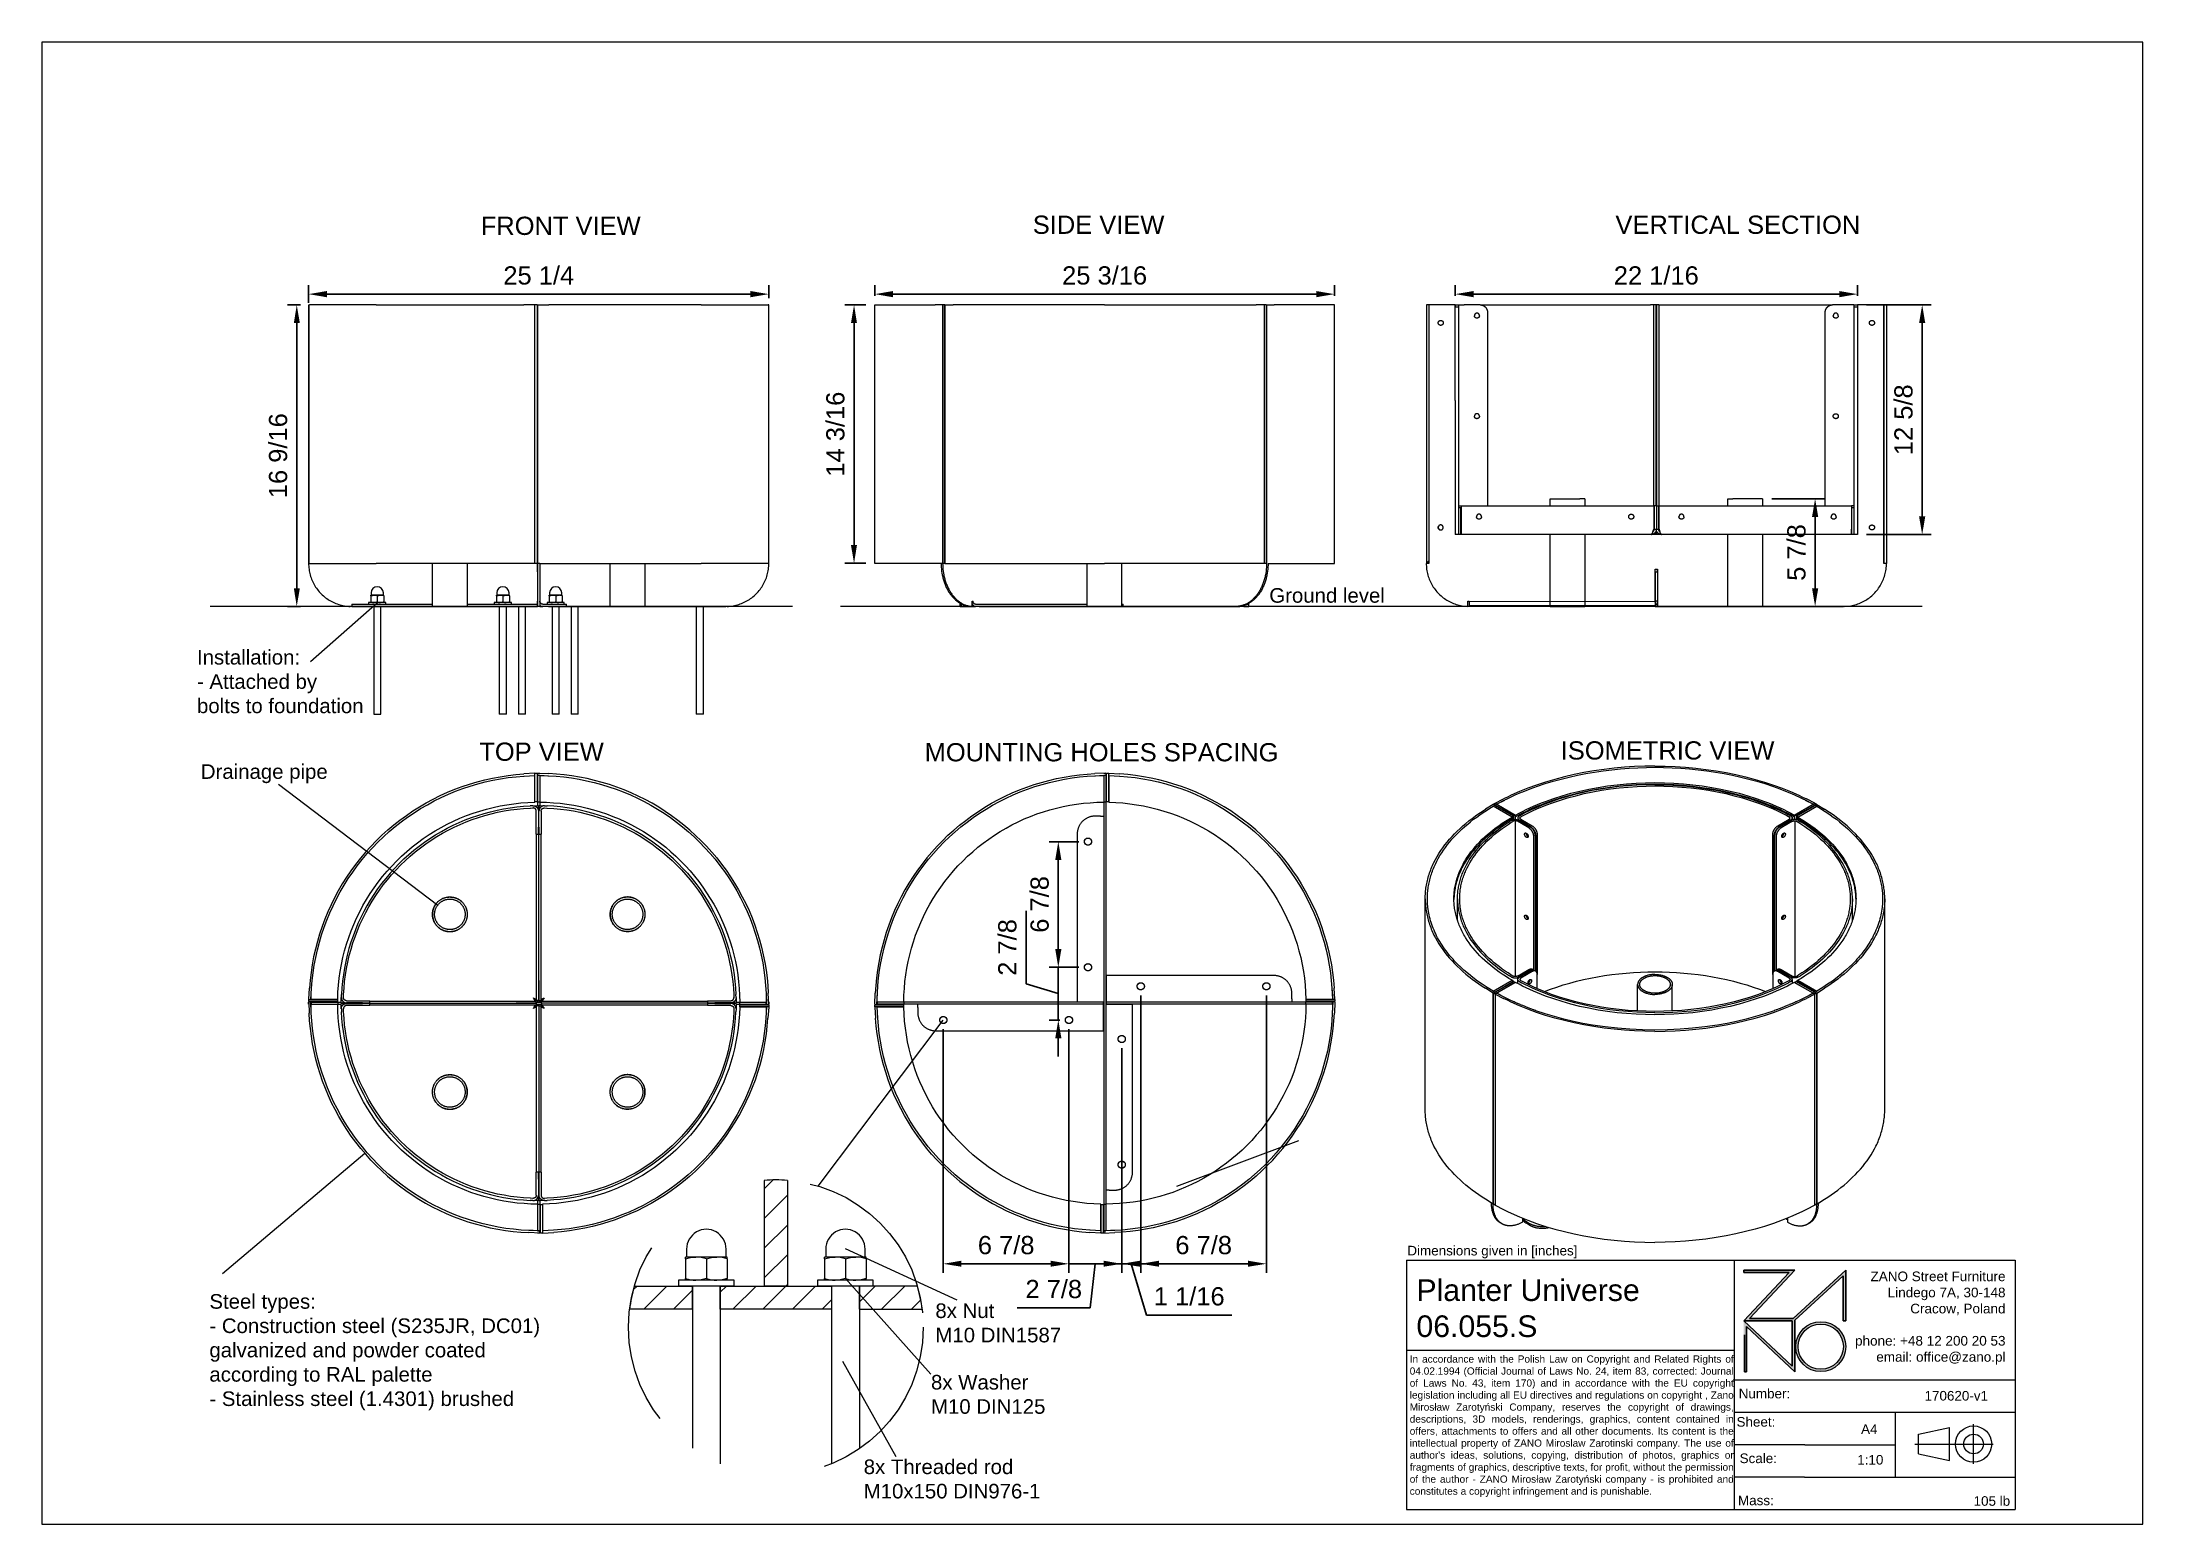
# Paper-space layout 'US' of a CAD drawing. Header units: inches. Extents: x -208 to -3, y -9 to 1.
# Drawn here: x -14.87 to -3.35, y -7.17 to 0.95 of the extents above; entities outside this region: 1.
# The model-space entities are those that its viewports show. They can reach past a viewport. Long polylines and large blocks are cut down to what shows.
import ezdxf

# ---------------------------------------------------------------- set-up
doc = ezdxf.new("R2010")
doc.units = ezdxf.units.IN
doc.header["$PDSIZE"] = -1
doc.linetypes.add('HIDDEN', pattern=[1.905, 1.27, -0.635])
for name, color, linetype, lineweight in [('ZANO_O', 10, 'Continuous', 0), ('ZANO_R', 7, 'Continuous', 0), ('ZANO_R_przerywana', 250, 'HIDDEN', 0), ('ZANO_W', 1, 'Continuous', 0)]:
    doc.layers.add(name, color=color, linetype=linetype, lineweight=lineweight)
doc.layers.add('ZANO_P', color=7, linetype='Continuous', lineweight=0, true_color=0xffffff)
doc.styles.get("Standard").update_dxf_attribs({"font": 'ARIALUNI.TTF'})
doc.dimstyles.new('amerykanie', dxfattribs={"dimtxt": 50, "dimasz": 50, "dimexe": 0.5, "dimexo": 0.5, "dimgap": 1, "dimtad": 1, "dimdec": 0, "dimzin": 0, "dimlunit": 5, "dimtxsty": 'Standard', "dimcen": 0.09, "dimclrd": 1, "dimclre": 1, "dimclrt": 1, "dimazin": 0, "dimtfac": 1, "dimtdec": 0, "dimtmove": 0, "dimatfit": 3, "dimfxl": 1, "dimtzin": 0, "dimarcsym": 1})

psp = doc.layouts.new('US')

# ---------------------------------------------------------------- texts
at = {"layer": 'ZANO_O', "attachment_point": 1}
for s, insert, char_height, width in [('SIDE VIEW', (-9.433, 0.001), 0.1, 22.26812), ('VERTICAL SECTION', (-6.238, 0.001), 0.1, 1.52424), ('FRONT VIEW', (-12.46, -0.005), 0.1, 27.60459), ('Ground level', (-8.136, -2.042), 0.08, 19.64417), ('\\pxql;Installation:\\P- Attached by \\Pbolts to foundation', (-14.016, -2.381), 0.08, 43.69821), ('TOP VIEW', (-12.468, -2.889), 0.1, 0.82406), ('MOUNTING HOLES SPACING', (-10.026, -2.892), 0.1, 51.246), ('ISOMETRIC VIEW', (-6.538, -2.882), 0.1, 32.14241), ('\\pxql;Drainage pipe', (-13.995, -3.008), 0.08, 0.82859), ('\\pxql;Steel types:\\P- Construction steel (S235JR, DC01)\\Pgalvanized and powder coated\\Paccording to RAL palette\\P- Stainless steel (1.4301) brushed', (-13.948, -5.914), 0.08, 54.52788), ('8x Nut \\PM10 DIN1587', (-9.967, -5.965), 0.08, 0.89262), ('8x Washer \\PM10 DIN125', (-9.991, -6.357), 0.08, 0.85429), ('8x Threaded rod \\PM10x150 DIN976-1', (-10.36, -6.821), 0.08, 1.01516)]:
    psp.add_mtext(s, dxfattribs=dict(at, insert=insert, char_height=char_height, width=width))
at = {"layer": 'ZANO_R', "attachment_point": 1}
for s, insert, char_height, width in [('Dimensions given in [inches]', (-7.379, -5.649), 0.05269, 1.79436), ('\\pxql;Planter Universe 06.055.S', (-7.329, -5.833), 0.11856, 1.7443), ('\\pxqr;ZANO Street Furniture\\PLindego 7A, 30-148\\PCracow, Poland\\P\\Pphone: +48 12 200 20 53\\Pemail: office@zano.pl', (-5.149, -5.79), 0.05298, 1.04998), ("\\pxqj;In accordance with the Polish Law on Copyright and Related Rights of 04.02.1994 (Official Journal of Laws No. 24, item 83, corrected: Journal of Laws No. 43, item 170) and in accordance with the EU copyright legislation including all EU directives and regulations on copyright , Zano Mirosław Zarotyński Company, reserves the copyright of drawings, descriptions, 3D models, renderings, graphics, content contained in offers, attachments to offers and all other documents. Its content is the intellectual property of ZANO Miroslaw Zarotinski company. The use of author's ideas, solutions, copying, distribution of photos, graphics or fragments of graphics, descriptive texts, for profit, without the permission of the author - ZANO Mirosław Zarotyński company - is prohibited and constitutes a copyright infringement and is punishable.", (-7.366, -6.25), 0.039516, 1.77136), ('Number:', (-5.562, -6.433), 0.0527, 254.32319), ('170620-v1', (-4.543, -6.445), 0.0527, 0.49653), ('Sheet:', (-5.574, -6.588), 0.0527, 254.32319), ('A4', (-4.891, -6.628), 0.0527, 0.18637), ('Scale:', (-5.557, -6.788), 0.0527, 254.32319), ('1:10', (-4.912, -6.796), 0.0527, 0.20756), ('Mass:', (-5.566, -7.019), 0.0527, 254.32319), ('105 lb', (-4.274, -7.022), 0.0527, 0.22731)]:
    psp.add_mtext(s, dxfattribs=dict(at, insert=insert, char_height=char_height, width=width))

msp = doc.modelspace()

# ---------------------------------------------------------------- blocks, each defined once
blk = doc.blocks.new('*D360')
at = {"layer": 'Defpoints', "color": 0}
for p in [(90.16, 67.34), (68.11, 66.75), (90.16, 66.75)]:
    blk.add_point(p, dxfattribs=at)
at = {"layer": 'ZANO_W', "color": 1, "lineweight": -2}
for p, q in [((68.11, 67.25), (68.11, 67.84)), ((69.11, 67.34), (89.16, 67.34)), ((90.16, 67.25), (90.16, 67.84))]:
    blk.add_line(p, q, dxfattribs=at)
at = {"layer": 'ZANO_W', "color": 1}
for points in [[(69.11, 67.51), (69.11, 67.17), (68.11, 67.34)], [(89.16, 67.17), (89.16, 67.51), (90.16, 67.34)]]:
    blk.add_solid(points, dxfattribs=at)
at = {"layer": 'ZANO_W', "color": 1, "insert": (79.13, 68.36), "char_height": 1, "attachment_point": 5}
blk.add_mtext('22 1/16', dxfattribs=at)
blk = doc.blocks.new('*D361')
at = {"layer": 'Defpoints', "color": 0}
for p in [(90.16, 66.75), (90.16, 54.15), (93.71, 54.15)]:
    blk.add_point(p, dxfattribs=at)
at = {"layer": 'ZANO_W', "color": 1, "lineweight": -2}
for p, q in [((90.66, 66.75), (94.21, 66.75)), ((93.71, 65.75), (93.71, 55.15)), ((90.66, 54.15), (94.21, 54.15))]:
    blk.add_line(p, q, dxfattribs=at)
at = {"layer": 'ZANO_W', "color": 1}
for points in [[(93.88, 65.75), (93.54, 65.75), (93.71, 66.75)], [(93.54, 55.15), (93.88, 55.15), (93.71, 54.15)]]:
    blk.add_solid(points, dxfattribs=at)
at = {"layer": 'ZANO_W', "color": 1, "insert": (92.69, 60.45), "char_height": 1, "attachment_point": 5, "rotation": 90}
blk.add_mtext('12 5/8', dxfattribs=at)
blk = doc.blocks.new('*D362')
at = {"layer": 'Defpoints', "color": 0}
for p in [(84.96, 56.12), (84.96, 50.21), (87.84, 50.21)]:
    blk.add_point(p, dxfattribs=at)
at = {"layer": 'ZANO_W', "color": 1, "lineweight": -2}
for p, q in [((85.46, 56.12), (88.34, 56.12)), ((87.84, 55.12), (87.84, 51.21)), ((85.46, 50.21), (88.34, 50.21))]:
    blk.add_line(p, q, dxfattribs=at)
at = {"layer": 'ZANO_W', "color": 1}
for points in [[(88.01, 55.12), (87.67, 55.12), (87.84, 56.12)], [(87.67, 51.21), (88.01, 51.21), (87.84, 50.21)]]:
    blk.add_solid(points, dxfattribs=at)
at = {"layer": 'ZANO_W', "color": 1, "insert": (86.82, 53.17), "char_height": 1, "attachment_point": 5, "rotation": 90}
blk.add_mtext('5 7/8', dxfattribs=at)
blk = doc.blocks.new('*D363')
at = {"layer": 'Defpoints', "color": 0}
for p in [(36.28, 67.34), (36.28, 66.75), (61.48, 66.75)]:
    blk.add_point(p, dxfattribs=at)
at = {"layer": 'ZANO_W', "color": 1, "lineweight": -2}
for p, q in [((36.28, 67.25), (36.28, 67.84)), ((60.48, 67.34), (37.28, 67.34)), ((61.48, 67.25), (61.48, 67.84))]:
    blk.add_line(p, q, dxfattribs=at)
at = {"layer": 'ZANO_W', "color": 1}
for points in [[(37.28, 67.51), (37.28, 67.17), (36.28, 67.34)], [(60.48, 67.17), (60.48, 67.51), (61.48, 67.34)]]:
    blk.add_solid(points, dxfattribs=at)
at = {"layer": 'ZANO_W', "color": 1, "insert": (48.88, 68.36), "char_height": 1, "attachment_point": 5}
blk.add_mtext('25 3/16', dxfattribs=at)
blk = doc.blocks.new('*D365')
at = {"layer": 'Defpoints', "color": 0}
for p in [(5.28, 66.75), (4.58, 50.21), (5.28, 50.21)]:
    blk.add_point(p, dxfattribs=at)
at = {"layer": 'ZANO_W', "color": 1, "lineweight": -2}
for p, q in [((4.78, 66.75), (4.08, 66.75)), ((4.58, 65.75), (4.58, 51.21)), ((4.78, 50.21), (4.08, 50.21))]:
    blk.add_line(p, q, dxfattribs=at)
at = {"layer": 'ZANO_W', "color": 1}
for points in [[(4.75, 65.75), (4.42, 65.75), (4.58, 66.75)], [(4.42, 51.21), (4.75, 51.21), (4.58, 50.21)]]:
    blk.add_solid(points, dxfattribs=at)
at = {"layer": 'ZANO_W', "color": 1, "insert": (3.56, 58.48), "char_height": 1, "attachment_point": 5, "rotation": 90}
blk.add_mtext('16 9/16', dxfattribs=at)
blk = doc.blocks.new('*D366')
at = {"layer": 'Defpoints', "color": 0}
for p in [(36.28, 66.75), (35.14, 52.58), (36.28, 52.58)]:
    blk.add_point(p, dxfattribs=at)
at = {"layer": 'ZANO_W', "color": 1, "lineweight": -2}
for p, q in [((35.78, 66.75), (34.64, 66.75)), ((35.14, 65.75), (35.14, 53.58)), ((35.78, 52.58), (34.64, 52.58))]:
    blk.add_line(p, q, dxfattribs=at)
at = {"layer": 'ZANO_W', "color": 1}
for points in [[(35.3, 65.75), (34.97, 65.75), (35.14, 66.75)], [(34.97, 53.58), (35.3, 53.58), (35.14, 52.58)]]:
    blk.add_solid(points, dxfattribs=at)
at = {"layer": 'ZANO_W', "color": 1, "insert": (34.12, 59.66), "char_height": 1, "attachment_point": 5, "rotation": 90}
blk.add_mtext('14 3/16', dxfattribs=at)
blk = doc.blocks.new('*D367')
at = {"layer": 'Defpoints', "color": 0}
for p in [(40.03, 27.53), (46.92, 27.53), (46.92, 14.16)]:
    blk.add_point(p, dxfattribs=at)
at = {"layer": 'ZANO_W', "color": 1, "lineweight": -2}
for p, q in [((40.03, 27.03), (40.03, 13.66)), ((46.92, 27.03), (46.92, 13.66)), ((41.03, 14.16), (45.92, 14.16))]:
    blk.add_line(p, q, dxfattribs=at)
at = {"layer": 'ZANO_W', "color": 1}
for points in [[(41.03, 14.33), (41.03, 14), (40.03, 14.16)], [(45.92, 14), (45.92, 14.33), (46.92, 14.16)]]:
    blk.add_solid(points, dxfattribs=at)
at = {"layer": 'ZANO_W', "color": 1, "insert": (43.48, 15.18), "char_height": 1, "attachment_point": 5}
blk.add_mtext('6 7/8', dxfattribs=at)
blk = doc.blocks.new('*D368')
at = {"layer": 'Defpoints', "color": 0}
for p in [(46.92, 27.53), (49.82, 26.49), (49.82, 14.16)]:
    blk.add_point(p, dxfattribs=at)
at = {"layer": 'ZANO_W', "color": 1, "lineweight": -2}
for p, q in [((46.92, 27.03), (46.92, 13.66)), ((49.82, 25.99), (49.82, 13.66)), ((45.92, 14.16), (44.92, 14.16)), ((46.92, 14.16), (49.82, 14.16)), ((48.09, 11.75), (48.37, 14.16)), ((50.82, 14.16), (51.82, 14.16)), ((44.09, 11.75), (48.09, 11.75))]:
    blk.add_line(p, q, dxfattribs=at)
at = {"layer": 'ZANO_W', "color": 1}
for points in [[(45.92, 14), (45.92, 14.33), (46.92, 14.16)], [(50.82, 14.33), (50.82, 14), (49.82, 14.16)]]:
    blk.add_solid(points, dxfattribs=at)
at = {"layer": 'ZANO_W', "color": 1, "insert": (46.09, 12.77), "char_height": 1, "attachment_point": 5}
blk.add_mtext('2 7/8', dxfattribs=at)
blk = doc.blocks.new('*D369')
at = {"layer": 'Defpoints', "color": 0}
for p in [(50.86, 29.38), (49.82, 19.6), (50.86, 14.16)]:
    blk.add_point(p, dxfattribs=at)
at = {"layer": 'ZANO_W', "color": 1, "lineweight": -2}
for p, q in [((50.86, 28.88), (50.86, 13.66)), ((49.82, 19.1), (49.82, 13.66)), ((48.82, 14.16), (47.82, 14.16)), ((49.82, 14.16), (50.86, 14.16)), ((51.18, 11.35), (50.34, 14.16)), ((51.86, 14.16), (52.86, 14.16)), ((55.85, 11.35), (51.18, 11.35))]:
    blk.add_line(p, q, dxfattribs=at)
at = {"layer": 'ZANO_W', "color": 1}
for points in [[(48.82, 14), (48.82, 14.33), (49.82, 14.16)], [(51.86, 14.33), (51.86, 14), (50.86, 14.16)]]:
    blk.add_solid(points, dxfattribs=at)
at = {"layer": 'ZANO_W', "color": 1, "insert": (53.52, 12.37), "char_height": 1, "attachment_point": 5}
blk.add_mtext('1 1/16', dxfattribs=at)
blk = doc.blocks.new('*D370')
at = {"layer": 'Defpoints', "color": 0}
for p in [(50.86, 29.38), (57.75, 29.38), (57.75, 14.16)]:
    blk.add_point(p, dxfattribs=at)
at = {"layer": 'ZANO_W', "color": 1, "lineweight": -2}
for p, q in [((50.86, 28.88), (50.86, 13.66)), ((57.75, 28.88), (57.75, 13.66)), ((51.86, 14.16), (56.75, 14.16))]:
    blk.add_line(p, q, dxfattribs=at)
at = {"layer": 'ZANO_W', "color": 1}
for points in [[(51.86, 14.33), (51.86, 14), (50.86, 14.16)], [(56.75, 14), (56.75, 14.33), (57.75, 14.16)]]:
    blk.add_solid(points, dxfattribs=at)
at = {"layer": 'ZANO_W', "color": 1, "insert": (54.31, 15.18), "char_height": 1, "attachment_point": 5}
blk.add_mtext('6 7/8', dxfattribs=at)
blk = doc.blocks.new('*D371')
at = {"layer": 'Defpoints', "color": 0}
for p in [(46.34, 30.42), (47.97, 30.42), (46.92, 27.53)]:
    blk.add_point(p, dxfattribs=at)
at = {"layer": 'ZANO_W', "color": 1, "lineweight": -2}
for p, q in [((44.57, 33.51), (44.57, 29.51)), ((46.34, 31.42), (46.34, 32.42)), ((47.47, 30.42), (45.84, 30.42)), ((46.34, 27.53), (46.34, 30.42)), ((44.57, 29.51), (46.34, 28.98)), ((46.42, 27.53), (45.84, 27.53)), ((46.34, 26.53), (46.34, 25.53))]:
    blk.add_line(p, q, dxfattribs=at)
at = {"layer": 'ZANO_W', "color": 1}
for points in [[(46.17, 31.42), (46.51, 31.42), (46.34, 30.42)], [(46.51, 26.53), (46.17, 26.53), (46.34, 27.53)]]:
    blk.add_solid(points, dxfattribs=at)
at = {"layer": 'ZANO_W', "color": 1, "insert": (43.55, 31.51), "char_height": 1, "attachment_point": 5, "rotation": 90}
blk.add_mtext('2 7/8', dxfattribs=at)
blk = doc.blocks.new('*D372')
at = {"layer": 'Defpoints', "color": 0}
for p in [(46.34, 37.31), (47.97, 37.31), (47.97, 30.42)]:
    blk.add_point(p, dxfattribs=at)
at = {"layer": 'ZANO_W', "color": 1, "lineweight": -2}
for p, q in [((47.47, 37.31), (45.84, 37.31)), ((46.34, 31.42), (46.34, 36.31)), ((47.47, 30.42), (45.84, 30.42))]:
    blk.add_line(p, q, dxfattribs=at)
at = {"layer": 'ZANO_W', "color": 1}
for points in [[(46.51, 36.31), (46.17, 36.31), (46.34, 37.31)], [(46.17, 31.42), (46.51, 31.42), (46.34, 30.42)]]:
    blk.add_solid(points, dxfattribs=at)
at = {"layer": 'ZANO_W', "color": 1, "insert": (45.32, 33.87), "char_height": 1, "attachment_point": 5, "rotation": 90}
blk.add_mtext('6 7/8', dxfattribs=at)
blk = doc.blocks.new('*D373')
at = {"layer": 'Defpoints', "color": 0}
for p in [(5.23, 67.34), (5.23, 66.37), (30.46, 66.61)]:
    blk.add_point(p, dxfattribs=at)
at = {"layer": 'ZANO_W', "color": 1, "lineweight": -2}
for p, q in [((5.23, 66.87), (5.23, 67.84)), ((29.46, 67.34), (6.23, 67.34)), ((30.46, 67.11), (30.46, 67.84))]:
    blk.add_line(p, q, dxfattribs=at)
at = {"layer": 'ZANO_W', "color": 1}
for points in [[(6.23, 67.51), (6.23, 67.17), (5.23, 67.34)], [(29.46, 67.17), (29.46, 67.51), (30.46, 67.34)]]:
    blk.add_solid(points, dxfattribs=at)
at = {"layer": 'ZANO_W', "color": 1, "insert": (17.85, 68.36), "char_height": 1, "attachment_point": 5}
blk.add_mtext('25 1/4', dxfattribs=at)

# ---------------------------------------------------------------- dimensions: what is measured, and where the dimension line sits
at = {"layer": 'ZANO_W'}
for base, p1, p2, picture, middle in [((5.23483, 67.33954), (30.46109, 66.61279), (5.23483, 66.36532), '*D373', (17.84796, 68.35864)), ((36.28069, 67.33954), (61.47769, 66.74898), (36.28069, 66.74898), '*D363', (48.87919, 68.35864)), ((90.15704, 67.33954), (68.10967, 66.74898), (90.15704, 66.74898), '*D360', (79.13335, 68.35864)), ((50.86115, 14.16182), (49.81786, 19.59726), (50.86115, 29.38079), '*D369', (51.68169, 12.37362)), ((57.75097, 14.16182), (50.86115, 29.38079), (57.75097, 29.38078), '*D370', (54.30606, 15.18092)), ((46.9241, 14.16182), (40.03433, 27.5304), (46.9241, 27.53038), '*D367', (43.47921, 15.18092))]:
    dim = msp.add_linear_dim(base=base, p1=p1, p2=p2, dimstyle='amerykanie', override={"dimtxt": 1, "dimasz": 1, "dimgap": 0.5, "dimdec": 4, "dimaunit": 1, "dimadec": 1, "dimtdec": 4, "dimtmove": 1, "dimfrac": 2}, dxfattribs=at)
    dim.commit()
    dim.dimension.update_dxf_attribs({"geometry": picture, "text_midpoint": middle})
for base, p1, p2, picture, middle in [((4.58248, 50.21214), (5.27643, 66.74767), (5.27643, 50.21214), '*D365', (3.56338, 58.4799)), ((35.1361, 52.57567), (36.28069, 66.74898), (36.28069, 52.57567), '*D366', (34.117, 59.66233)), ((93.71119, 54.15048), (90.15688, 66.74898), (90.15688, 54.15048), '*D361', (92.69209, 60.44973)), ((87.840667, 50.213452), (84.955975, 56.118999), (84.955955, 50.213452), '*D362', (86.821568, 53.166225)), ((46.34075, 37.3139), (47.96744, 30.42408), (47.96745, 37.3139), '*D372', (45.32165, 33.86899)), ((46.34075, 30.42408), (46.9241, 27.53038), (47.96744, 30.42408), '*D371', (43.55256, 30.00796))]:
    dim = msp.add_linear_dim(base=base, p1=p1, p2=p2, angle=90, dimstyle='amerykanie', override={"dimtxt": 1, "dimasz": 1, "dimgap": 0.5, "dimdec": 4, "dimaunit": 1, "dimadec": 1, "dimtdec": 4, "dimtmove": 1, "dimfrac": 2}, dxfattribs=at)
    dim.commit()
    dim.dimension.update_dxf_attribs({"geometry": picture, "text_midpoint": middle})
dim = msp.add_linear_dim(base=(49.81784, 14.16182), p1=(46.9241, 27.53038), p2=(49.81784, 26.48709), dimstyle='amerykanie', override={"dimtxt": 1, "dimasz": 1, "dimgap": 0.5, "dimdec": 4, "dimaunit": 1, "dimadec": 1, "dimtdec": 4, "dimtmove": 1, "dimfrac": 2}, dxfattribs=at)
dim.commit()
dim.dimension.update_dxf_attribs({"geometry": '*D368', "text_midpoint": (47.5912, 11.75324), "dimtype": 160})

# ---------------------------------------------------------------- linework, layer by layer
at = {"layer": 'ZANO_O'}
msp.add_lwpolyline([(33.16452, 18.42737), (40.03433, 27.5304)], dxfattribs=at)
at = {"layer": 'ZANO_R'}
for p, q in [((5.23483, 66.74767), (5.23602, 66.74767)), ((5.23483, 52.57436), (5.23483, 66.74767)), ((5.23602, 66.74767), (5.23602, 52.57436)), ((5.23652, 66.74767), (5.23602, 66.74767)), ((5.23652, 66.74767), (5.23652, 52.57436)), ((5.23652, 66.74767), (5.27643, 66.74767)), ((8.93948, 66.74767), (5.27643, 66.74767)), ((8.93948, 66.74767), (17.02398, 66.74767)), ((17.63291, 66.74767), (17.02398, 66.74767)), ((17.63291, 66.74767), (17.64064, 66.74767)), ((17.63291, 52.57436), (17.63291, 66.74767)), ((17.64064, 52.57436), (17.64064, 66.74767)), ((17.75875, 66.74767), (17.64064, 66.74767)), ((17.75875, 66.74767), (17.75875, 52.57436)), ((17.75875, 66.74767), (17.78269, 66.74767)), ((17.78269, 52.57436), (17.78269, 66.74767)), ((17.78269, 66.74767), (17.78784, 66.74767)), ((17.78784, 66.74767), (17.78784, 52.57436)), ((17.78784, 66.74767), (18.3975, 66.74767)), ((26.75644, 66.74767), (18.3975, 66.74767)), ((26.75644, 66.74767), (30.43447, 66.74767)), ((30.46109, 66.74767), (30.43447, 66.74767)), ((30.46109, 52.57436), (30.46109, 66.74767)), ((36.28069, 52.57567), (36.28069, 66.74898)), ((36.28069, 66.74898), (39.5906, 66.74898)), ((40.00288, 66.74898), (39.5906, 66.74898)), ((40.00288, 52.57567), (40.00288, 66.74898)), ((40.00288, 66.74898), (40.02428, 66.74898)), ((40.1078, 66.74898), (40.02428, 66.74898)), ((40.02428, 52.57567), (40.02428, 66.74898)), ((40.11362, 66.74898), (40.1078, 66.74898)), ((40.1078, 66.74898), (40.1078, 52.57567)), ((40.11362, 66.74898), (40.57242, 66.74898)), ((40.11362, 66.74898), (40.11362, 52.57567)), ((48.87919, 66.74898), (40.57245, 66.74898)), ((48.87919, 66.74898), (57.18594, 66.74898)), ((57.64476, 66.74898), (57.18596, 66.74898)), ((57.64476, 52.57567), (57.64476, 66.74898)), ((57.65023, 66.74898), (57.64476, 66.74898)), ((57.73374, 66.74898), (57.65023, 66.74898)), ((57.65023, 52.57567), (57.65023, 66.74898)), ((57.73374, 66.74898), (57.73374, 52.57567)), ((57.73374, 66.74898), (57.75551, 66.74898)), ((57.75551, 66.74898), (58.16778, 66.74898)), ((57.75551, 66.74898), (57.75551, 52.57567)), ((61.47769, 66.74898), (58.16778, 66.74898)), ((61.47769, 52.57567), (61.47769, 66.74898)), ((66.52192, 66.74898), (66.52192, 52.57567)), ((66.52192, 66.74898), (66.52192, 52.57567)), ((66.65297, 66.74898), (66.52192, 66.74898)), ((66.65297, 66.74898), (66.65297, 61.50616)), ((68.10967, 66.74898), (66.65297, 66.74898)), ((67.17147, 65.76473), (67.17155, 65.76948)), ((67.17155, 65.75997), (67.17147, 65.76473)), ((67.17153, 65.76473), (67.17161, 65.76944)), ((67.17161, 65.76001), (67.17153, 65.76473)), ((67.17155, 65.76948), (67.1718, 65.77423)), ((67.1718, 65.75522), (67.17155, 65.75997)), ((67.17161, 65.76944), (67.17185, 65.77414)), ((67.17185, 65.75531), (67.17161, 65.76001)), ((67.1718, 65.77423), (67.17221, 65.77897)), ((67.17221, 65.75048), (67.1718, 65.75522)), ((67.17185, 65.77414), (67.17225, 65.77884)), ((67.17225, 65.75061), (67.17185, 65.75531)), ((67.17221, 65.77897), (67.17278, 65.78369)), ((67.17278, 65.74576), (67.17221, 65.75048)), ((67.17225, 65.77884), (67.17281, 65.78352)), ((67.17281, 65.74593), (67.17225, 65.75061)), ((67.17278, 65.78369), (67.17352, 65.78839)), ((67.17352, 65.74106), (67.17278, 65.74576)), ((67.17281, 65.78352), (67.17354, 65.78817)), ((67.17354, 65.74128), (67.17281, 65.74593)), ((67.17352, 65.78839), (67.17442, 65.79306)), ((67.17442, 65.73639), (67.17352, 65.74106)), ((67.17354, 65.78817), (67.17442, 65.7928)), ((67.17442, 65.73665), (67.17354, 65.74128)), ((67.17442, 65.79306), (67.17548, 65.7977)), ((67.17442, 65.7928), (67.17546, 65.7974)), ((67.17546, 65.73205), (67.17442, 65.73665)), ((67.17548, 65.73175), (67.17442, 65.73639)), ((67.17546, 65.7974), (67.17665, 65.80196)), ((67.17665, 65.72749), (67.17546, 65.73205)), ((67.17548, 65.7977), (67.17669, 65.8023)), ((67.17669, 65.72715), (67.17548, 65.73175)), ((67.17665, 65.80196), (67.178, 65.80647)), ((67.178, 65.72298), (67.17665, 65.72749)), ((67.17669, 65.8023), (67.17807, 65.80685)), ((67.17807, 65.7226), (67.17669, 65.72715)), ((67.178, 65.80647), (67.17951, 65.81094)), ((67.17951, 65.71851), (67.178, 65.72298)), ((67.17807, 65.80685), (67.1796, 65.81136)), ((67.1796, 65.71809), (67.17807, 65.7226)), ((67.17951, 65.81094), (67.18116, 65.81535)), ((67.18116, 65.7141), (67.17951, 65.71851)), ((67.1796, 65.81136), (67.18129, 65.8158)), ((67.18129, 65.71365), (67.1796, 65.71809)), ((67.18116, 65.81535), (67.18297, 65.8197)), ((67.18297, 65.70975), (67.18116, 65.7141)), ((67.18129, 65.8158), (67.18313, 65.82019)), ((67.18313, 65.70926), (67.18129, 65.71365)), ((67.18297, 65.8197), (67.18492, 65.82399)), ((67.18492, 65.70546), (67.18297, 65.70975)), ((67.18313, 65.82019), (67.18512, 65.82451)), ((67.18512, 65.70494), (67.18313, 65.70926)), ((67.18492, 65.82399), (67.18702, 65.82821)), ((67.18702, 65.70124), (67.18492, 65.70546)), ((67.18512, 65.82451), (67.18726, 65.82876)), ((67.18726, 65.70069), (67.18512, 65.70494)), ((67.18702, 65.82821), (67.18926, 65.83235)), ((67.18926, 65.6971), (67.18702, 65.70124)), ((67.18726, 65.82876), (67.18954, 65.83294)), ((67.18954, 65.69651), (67.18726, 65.70069)), ((67.18926, 65.83235), (67.19165, 65.83642)), ((67.19165, 65.69303), (67.18926, 65.6971)), ((67.18954, 65.83294), (67.19197, 65.83703)), ((67.19197, 65.69242), (67.18954, 65.69651)), ((67.19165, 65.83642), (67.19417, 65.8404)), ((67.19417, 65.68905), (67.19165, 65.69303)), ((67.19197, 65.83703), (67.19453, 65.84103)), ((67.19453, 65.68842), (67.19197, 65.69242)), ((67.19417, 65.8404), (67.19682, 65.84429)), ((67.19682, 65.68516), (67.19417, 65.68905)), ((67.19453, 65.84103), (67.19723, 65.84495)), ((67.19723, 65.6845), (67.19453, 65.68842)), ((67.19682, 65.84429), (67.19961, 65.84809)), ((67.19961, 65.68136), (67.19682, 65.68516)), ((67.19723, 65.84495), (67.20007, 65.84877)), ((67.20007, 65.68068), (67.19723, 65.6845)), ((67.19961, 65.84809), (67.20252, 65.8518)), ((67.20252, 65.67765), (67.19961, 65.68136)), ((67.20007, 65.84877), (67.20303, 65.85249)), ((67.20303, 65.67696), (67.20007, 65.68068)), ((67.20252, 65.8518), (67.20556, 65.8554)), ((67.20556, 65.67405), (67.20252, 65.67765)), ((67.20303, 65.85249), (67.20613, 65.8561)), ((67.20613, 65.67335), (67.20303, 65.67696)), ((67.20556, 65.8554), (67.20872, 65.85889)), ((67.20872, 65.67056), (67.20556, 65.67405)), ((67.20613, 65.8561), (67.20934, 65.85961)), ((67.20934, 65.66984), (67.20613, 65.67335)), ((67.20872, 65.85889), (67.212, 65.86228)), ((67.212, 65.66717), (67.20872, 65.67056)), ((67.20934, 65.85961), (67.21268, 65.863)), ((67.21268, 65.66645), (67.20934, 65.66984)), ((67.212, 65.86228), (67.21539, 65.86555)), ((67.21268, 65.863), (67.21613, 65.86627)), ((67.21539, 65.86555), (67.2189, 65.8687)), ((67.21613, 65.86627), (67.21969, 65.86943)), ((67.2189, 65.8687), (67.2225, 65.87173)), ((67.21969, 65.86943), (67.22335, 65.87246)), ((67.2225, 65.87173), (67.22621, 65.87464)), ((67.22335, 65.87246), (67.22712, 65.87536)), ((67.22621, 65.87464), (67.23002, 65.87741)), ((67.22712, 65.87536), (67.23099, 65.87813)), ((67.23002, 65.87741), (67.23392, 65.88006)), ((67.23099, 65.87813), (67.23495, 65.88076)), ((67.23495, 65.88076), (67.239, 65.88326)), ((67.239, 65.88326), (67.24314, 65.88561)), ((67.24314, 65.88561), (67.24735, 65.88782)), ((67.24735, 65.88782), (67.25163, 65.88989)), ((67.25163, 65.88989), (67.25599, 65.8918)), ((67.25599, 65.8918), (67.26041, 65.89357)), ((67.26041, 65.89357), (67.26488, 65.89518)), ((67.26488, 65.89518), (67.26941, 65.89663)), ((67.26941, 65.89663), (67.27399, 65.89793)), ((67.27399, 65.89793), (67.27861, 65.89907)), ((67.27861, 65.89907), (67.28326, 65.90004)), ((67.28326, 65.90004), (67.28795, 65.90086)), ((67.28795, 65.90086), (67.29266, 65.90152)), ((67.29266, 65.90152), (67.29739, 65.90201)), ((67.29739, 65.90201), (67.30214, 65.90234)), ((67.30214, 65.90234), (67.30689, 65.9025)), ((67.30689, 65.9025), (67.31165, 65.9025)), ((67.31165, 65.9025), (67.3164, 65.90234)), ((67.3164, 65.90234), (67.32115, 65.90201)), ((67.32115, 65.90201), (67.32588, 65.90152)), ((67.32588, 65.90152), (67.33059, 65.90086)), ((67.33059, 65.90086), (67.33528, 65.90004)), ((67.33528, 65.90004), (67.33993, 65.89907)), ((67.33993, 65.89907), (67.34455, 65.89793)), ((67.34455, 65.89793), (67.34913, 65.89663)), ((67.34913, 65.89663), (67.35366, 65.89518)), ((67.35366, 65.89518), (67.35813, 65.89357)), ((67.35813, 65.89357), (67.36255, 65.8918)), ((67.36255, 65.8918), (67.3669, 65.88989)), ((67.3669, 65.88989), (67.37119, 65.88782)), ((67.37119, 65.88782), (67.3754, 65.88561)), ((67.3754, 65.88561), (67.37954, 65.88326)), ((67.37954, 65.88326), (67.38358, 65.88076)), ((67.38358, 65.88076), (67.38755, 65.87813)), ((67.38755, 65.87813), (67.39141, 65.87536)), ((67.39141, 65.87536), (67.39518, 65.87246)), ((67.39518, 65.87246), (67.39885, 65.86943)), ((67.39885, 65.86943), (67.40241, 65.86627)), ((67.40241, 65.86627), (67.40586, 65.863)), ((67.40586, 65.863), (67.4092, 65.85961)), ((67.4092, 65.66984), (67.40586, 65.66645)), ((67.4092, 65.85961), (67.41241, 65.8561)), ((67.41241, 65.67335), (67.4092, 65.66984)), ((67.41241, 65.8561), (67.4155, 65.85249)), ((67.4155, 65.67696), (67.41241, 65.67335)), ((67.4155, 65.85249), (67.41847, 65.84877)), ((67.41847, 65.68068), (67.4155, 65.67696)), ((67.41847, 65.84877), (67.4213, 65.84495)), ((67.4213, 65.6845), (67.41847, 65.68068)), ((67.4213, 65.84495), (67.42401, 65.84103)), ((67.42401, 65.68842), (67.4213, 65.6845)), ((67.42401, 65.84103), (67.42657, 65.83703)), ((67.42657, 65.69242), (67.42401, 65.68842)), ((67.42657, 65.83703), (67.429, 65.83294)), ((67.429, 65.69651), (67.42657, 65.69242)), ((67.429, 65.83294), (67.43128, 65.82876)), ((67.43128, 65.70069), (67.429, 65.69651)), ((67.43128, 65.82876), (67.43342, 65.82451)), ((67.43342, 65.70494), (67.43128, 65.70069)), ((67.43342, 65.82451), (67.43541, 65.82019)), ((67.43541, 65.70926), (67.43342, 65.70494)), ((67.43541, 65.82019), (67.43725, 65.8158)), ((67.43725, 65.71365), (67.43541, 65.70926)), ((67.43725, 65.8158), (67.43893, 65.81136)), ((67.43893, 65.71809), (67.43725, 65.71365)), ((67.43893, 65.81136), (67.44047, 65.80685)), ((67.44047, 65.7226), (67.43893, 65.71809)), ((67.44047, 65.80685), (67.44184, 65.8023)), ((67.44184, 65.72715), (67.44047, 65.7226)), ((67.44184, 65.8023), (67.44306, 65.7977)), ((67.44306, 65.73175), (67.44184, 65.72715)), ((67.44306, 65.7977), (67.44412, 65.79306)), ((67.44412, 65.73639), (67.44306, 65.73175)), ((67.44412, 65.79306), (67.44502, 65.78839)), ((67.44502, 65.74106), (67.44412, 65.73639)), ((67.44502, 65.78839), (67.44575, 65.78369)), ((67.44575, 65.74576), (67.44502, 65.74106)), ((67.44575, 65.78369), (67.44633, 65.77897)), ((67.44633, 65.75048), (67.44575, 65.74576)), ((67.44633, 65.77897), (67.44674, 65.77423)), ((67.44674, 65.75522), (67.44633, 65.75048)), ((67.44674, 65.77423), (67.44698, 65.76948)), ((67.44698, 65.75997), (67.44674, 65.75522)), ((67.44698, 65.76948), (67.44706, 65.76473)), ((67.44706, 65.76473), (67.44698, 65.75997)), ((68.10967, 61.50616), (68.10967, 66.74898)), ((68.10967, 66.74898), (68.11179, 66.74898)), ((68.10967, 66.63087), (68.11179, 66.63087)), ((68.11179, 66.74898), (68.30985, 66.74898)), ((68.11179, 66.63087), (68.11179, 66.74898)), ((68.30985, 66.63087), (68.11179, 66.63087)), ((68.30985, 55.7253), (68.30985, 66.74898)), ((68.30985, 66.74898), (68.60119, 66.74898)), ((69.47796, 66.74898), (68.60119, 66.74898)), ((69.15639, 66.16318), (69.15631, 66.15843)), ((69.15639, 66.15367), (69.15631, 66.15843)), ((69.15664, 66.16793), (69.15639, 66.16318)), ((69.15664, 66.14892), (69.15639, 66.15367)), ((69.15705, 66.17267), (69.15664, 66.16793)), ((69.15705, 66.14418), (69.15664, 66.14892)), ((69.15762, 66.1774), (69.15705, 66.17267)), ((69.15762, 66.13946), (69.15705, 66.14418)), ((69.15836, 66.1821), (69.15762, 66.1774)), ((69.15836, 66.13476), (69.15762, 66.13946)), ((69.15925, 66.18677), (69.15836, 66.1821)), ((69.15925, 66.13009), (69.15836, 66.13476)), ((69.16031, 66.1914), (69.15925, 66.18677)), ((69.16031, 66.12545), (69.15925, 66.13009)), ((69.16153, 66.196), (69.16031, 66.1914)), ((69.16153, 66.12085), (69.16031, 66.12545)), ((69.16291, 66.20056), (69.16153, 66.196)), ((69.16291, 66.1163), (69.16153, 66.12085)), ((69.16444, 66.20506), (69.16291, 66.20056)), ((69.16444, 66.1118), (69.16291, 66.1163)), ((69.16613, 66.20951), (69.16444, 66.20506)), ((69.16613, 66.10735), (69.16444, 66.1118)), ((69.16797, 66.21389), (69.16613, 66.20951)), ((69.16797, 66.10296), (69.16613, 66.10735)), ((69.16996, 66.21822), (69.16797, 66.21389)), ((69.16996, 66.09864), (69.16797, 66.10296)), ((69.17209, 66.22247), (69.16996, 66.21822)), ((69.17209, 66.09439), (69.16996, 66.09864)), ((69.17438, 66.22664), (69.17209, 66.22247)), ((69.17438, 66.09022), (69.17209, 66.09439)), ((69.1768, 66.23073), (69.17438, 66.22664)), ((69.1768, 66.08613), (69.17438, 66.09022)), ((69.17937, 66.23474), (69.1768, 66.23073)), ((69.17937, 66.08212), (69.1768, 66.08613)), ((69.18207, 66.23865), (69.17937, 66.23474)), ((69.18207, 66.07821), (69.17937, 66.08212)), ((69.1849, 66.24247), (69.18207, 66.23865)), ((69.1849, 66.07439), (69.18207, 66.07821)), ((69.18787, 66.24619), (69.1849, 66.24247)), ((69.18787, 66.07067), (69.1849, 66.07439)), ((69.19096, 66.2498), (69.18787, 66.24619)), ((69.19096, 66.06705), (69.18787, 66.07067)), ((69.19418, 66.25331), (69.19096, 66.2498)), ((69.19418, 66.06355), (69.19096, 66.06705)), ((69.19751, 66.2567), (69.19418, 66.25331)), ((69.19751, 66.06015), (69.19418, 66.06355)), ((69.20096, 66.25998), (69.19751, 66.2567)), ((69.20096, 66.05688), (69.19751, 66.06015)), ((69.20452, 66.26313), (69.20096, 66.25998)), ((69.20452, 66.05372), (69.20096, 66.05688)), ((69.20819, 66.26616), (69.20452, 66.26313)), ((69.20819, 66.05069), (69.20452, 66.05372)), ((69.21196, 66.26906), (69.20819, 66.26616)), ((69.21196, 66.04779), (69.20819, 66.05069)), ((69.21583, 66.27183), (69.21196, 66.26906)), ((69.21583, 66.04502), (69.21196, 66.04779)), ((69.21979, 66.27447), (69.21583, 66.27183)), ((69.21979, 66.04239), (69.21583, 66.04502)), ((69.22384, 66.27696), (69.21979, 66.27447)), ((69.22384, 66.03989), (69.21979, 66.04239)), ((69.22797, 66.27932), (69.22384, 66.27696)), ((69.22797, 66.03754), (69.22384, 66.03989)), ((69.23218, 66.28153), (69.22797, 66.27932)), ((69.23218, 66.03533), (69.22797, 66.03754)), ((69.23647, 66.28359), (69.23218, 66.28153)), ((69.23647, 66.03326), (69.23218, 66.03533)), ((69.24082, 66.28551), (69.23647, 66.28359)), ((69.24082, 66.03135), (69.23647, 66.03326)), ((69.24524, 66.28727), (69.24082, 66.28551)), ((69.24524, 66.02959), (69.24082, 66.03135)), ((69.24972, 66.28888), (69.24524, 66.28727)), ((69.24972, 66.02798), (69.24524, 66.02959)), ((69.25425, 66.29033), (69.24972, 66.28888)), ((69.25425, 66.02652), (69.24972, 66.02798)), ((69.25882, 66.29163), (69.25425, 66.29033)), ((69.25882, 66.02523), (69.25425, 66.02652)), ((69.26344, 66.29277), (69.25882, 66.29163)), ((69.26344, 66.02409), (69.25882, 66.02523)), ((69.2681, 66.29375), (69.26344, 66.29277)), ((69.2681, 66.02311), (69.26344, 66.02409)), ((69.27278, 66.29456), (69.2681, 66.29375)), ((69.27278, 66.02229), (69.2681, 66.02311)), ((69.2775, 66.29522), (69.27278, 66.29456)), ((69.2775, 66.02164), (69.27278, 66.02229)), ((69.28223, 66.29571), (69.2775, 66.29522)), ((69.28223, 66.02115), (69.2775, 66.02164)), ((69.28697, 66.29604), (69.28223, 66.29571)), ((69.28697, 66.02082), (69.28223, 66.02115)), ((69.29173, 66.2962), (69.28697, 66.29604)), ((69.29173, 66.02065), (69.28697, 66.02082)), ((69.29648, 66.2962), (69.29173, 66.2962)), ((69.29648, 66.02065), (69.29173, 66.02065)), ((69.30124, 66.29604), (69.29648, 66.2962)), ((69.30124, 66.02082), (69.29648, 66.02065)), ((69.30598, 66.29571), (69.30124, 66.29604)), ((69.30598, 66.02115), (69.30124, 66.02082)), ((69.31071, 66.29522), (69.30598, 66.29571)), ((69.31071, 66.02164), (69.30598, 66.02115)), ((69.31543, 66.29456), (69.31071, 66.29522)), ((69.31543, 66.02229), (69.31071, 66.02164)), ((69.32011, 66.29375), (69.31543, 66.29456)), ((69.32011, 66.02311), (69.31543, 66.02229)), ((69.32477, 66.29277), (69.32011, 66.29375)), ((69.32477, 66.02409), (69.32011, 66.02311)), ((69.32939, 66.29163), (69.32477, 66.29277)), ((69.32939, 66.02523), (69.32477, 66.02409)), ((69.33396, 66.29033), (69.32939, 66.29163)), ((69.33396, 66.02652), (69.32939, 66.02523)), ((69.33849, 66.28888), (69.33396, 66.29033)), ((69.33849, 66.02798), (69.33396, 66.02652)), ((69.34297, 66.28727), (69.33849, 66.28888)), ((69.34297, 66.02959), (69.33849, 66.02798)), ((69.34739, 66.28551), (69.34297, 66.28727)), ((69.34739, 66.03135), (69.34297, 66.02959)), ((69.35174, 66.28359), (69.34739, 66.28551)), ((69.35174, 66.03326), (69.34739, 66.03135)), ((69.35603, 66.28153), (69.35174, 66.28359)), ((69.35603, 66.03533), (69.35174, 66.03326)), ((69.36024, 66.27932), (69.35603, 66.28153)), ((69.36024, 66.03754), (69.35603, 66.03533)), ((69.36437, 66.27696), (69.36024, 66.27932)), ((69.36437, 66.03989), (69.36024, 66.03754)), ((69.36842, 66.27447), (69.36437, 66.27696)), ((69.36842, 66.04239), (69.36437, 66.03989)), ((69.37238, 66.27183), (69.36842, 66.27447)), ((69.37238, 66.04502), (69.36842, 66.04239)), ((69.37625, 66.26906), (69.37238, 66.27183)), ((69.37625, 66.04779), (69.37238, 66.04502)), ((69.38002, 66.26616), (69.37625, 66.26906)), ((69.38002, 66.05069), (69.37625, 66.04779)), ((69.38369, 66.26313), (69.38002, 66.26616)), ((69.38369, 66.05372), (69.38002, 66.05069)), ((69.38725, 66.25998), (69.38369, 66.26313)), ((69.38725, 66.05688), (69.38369, 66.05372)), ((69.3907, 66.2567), (69.38725, 66.25998)), ((69.3907, 66.06015), (69.38725, 66.05688)), ((69.39403, 66.25331), (69.3907, 66.2567)), ((69.39403, 66.06355), (69.3907, 66.06015)), ((69.39725, 66.2498), (69.39403, 66.25331)), ((69.39725, 66.06705), (69.39403, 66.06355)), ((69.40034, 66.24619), (69.39725, 66.2498)), ((69.40034, 66.07067), (69.39725, 66.06705)), ((69.40331, 66.24247), (69.40034, 66.24619)), ((69.40331, 66.07439), (69.40034, 66.07067)), ((69.40614, 66.23865), (69.40331, 66.24247)), ((69.40614, 66.07821), (69.40331, 66.07439)), ((69.40884, 66.23474), (69.40614, 66.23865)), ((69.40884, 66.08212), (69.40614, 66.07821)), ((69.41141, 66.23073), (69.40884, 66.23474)), ((69.41141, 66.08613), (69.40884, 66.08212)), ((69.41383, 66.22664), (69.41141, 66.23073)), ((69.41383, 66.09022), (69.41141, 66.08613)), ((69.41612, 66.22247), (69.41383, 66.22664)), ((69.41612, 66.09439), (69.41383, 66.09022)), ((69.41826, 66.21822), (69.41612, 66.22247)), ((69.41826, 66.09864), (69.41612, 66.09439)), ((69.42024, 66.21389), (69.41826, 66.21822)), ((69.42024, 66.10296), (69.41826, 66.09864)), ((69.42208, 66.20951), (69.42024, 66.21389)), ((69.42208, 66.10735), (69.42024, 66.10296)), ((69.42377, 66.20506), (69.42208, 66.20951)), ((69.42377, 66.1118), (69.42208, 66.10735)), ((69.4253, 66.20056), (69.42377, 66.20506)), ((69.4253, 66.1163), (69.42377, 66.1118)), ((69.42668, 66.196), (69.4253, 66.20056)), ((69.42668, 66.12085), (69.4253, 66.1163)), ((69.4279, 66.1914), (69.42668, 66.196)), ((69.4279, 66.12545), (69.42668, 66.12085)), ((69.42896, 66.18677), (69.4279, 66.1914)), ((69.42896, 66.13009), (69.4279, 66.12545)), ((69.42985, 66.1821), (69.42896, 66.18677)), ((69.42985, 66.13476), (69.42896, 66.13009)), ((69.43059, 66.1774), (69.42985, 66.1821)), ((69.43059, 66.13946), (69.42985, 66.13476)), ((69.43116, 66.17267), (69.43059, 66.1774)), ((69.43116, 66.14418), (69.43059, 66.13946)), ((69.43157, 66.16793), (69.43116, 66.17267)), ((69.43157, 66.14892), (69.43116, 66.14418)), ((69.43182, 66.16318), (69.43157, 66.16793)), ((69.43182, 66.15367), (69.43157, 66.14892)), ((69.4319, 66.15843), (69.43182, 66.16318)), ((69.4319, 66.15843), (69.43182, 66.15367)), ((69.47796, 66.74898), (69.4914, 66.74875)), ((69.48232, 66.74898), (71.56114, 66.74898)), ((69.4914, 66.74875), (69.50483, 66.74807)), ((69.50483, 66.74807), (69.51822, 66.74692)), ((69.51822, 66.74692), (69.53157, 66.74532)), ((69.53157, 66.74532), (69.54485, 66.74326)), ((69.54485, 66.74326), (69.55806, 66.74075)), ((69.55806, 66.74075), (69.57117, 66.73779)), ((69.57117, 66.73779), (69.58418, 66.73438)), ((69.58418, 66.73438), (69.59706, 66.73054)), ((69.59706, 66.73054), (69.6098, 66.72625)), ((69.6098, 66.72625), (69.62239, 66.72153)), ((69.62239, 66.72153), (69.63481, 66.71639)), ((69.63481, 66.71639), (69.64705, 66.71082)), ((69.64705, 66.71082), (69.65909, 66.70484)), ((69.65909, 66.70484), (69.67092, 66.69846)), ((69.67092, 66.69846), (69.68252, 66.69167)), ((69.68252, 66.69167), (69.69389, 66.68449)), ((69.69389, 66.68449), (69.705, 66.67692)), ((69.705, 66.67692), (69.71585, 66.66898)), ((69.71585, 66.66898), (69.72642, 66.66068)), ((69.72642, 66.66068), (69.7367, 66.65202)), ((69.7367, 66.65202), (69.74668, 66.64301)), ((69.74668, 66.64301), (69.75635, 66.63367)), ((69.75635, 66.63367), (69.76569, 66.624)), ((69.76569, 66.624), (69.7747, 66.61402)), ((69.7747, 66.61402), (69.78336, 66.60374)), ((69.78336, 66.60374), (69.79166, 66.59317)), ((69.79166, 66.59317), (69.7996, 66.58232)), ((69.7996, 66.58232), (69.80717, 66.57121)), ((69.80717, 66.57121), (69.81435, 66.55984)), ((69.81435, 66.55984), (69.82113, 66.54824)), ((69.82113, 66.54824), (69.82752, 66.53641)), ((69.82752, 66.53641), (69.8335, 66.52437)), ((69.8335, 66.52437), (69.83907, 66.51213)), ((69.83907, 66.51213), (69.84421, 66.49971)), ((69.84421, 66.49971), (69.84893, 66.48712)), ((69.84893, 66.48712), (69.85321, 66.47438)), ((69.85321, 66.47438), (69.85706, 66.4615)), ((69.85706, 66.4615), (69.86047, 66.44849)), ((69.86047, 66.44849), (69.86343, 66.43538)), ((69.86343, 66.43538), (69.86594, 66.42217)), ((69.86594, 66.42217), (69.86799, 66.40889)), ((69.86799, 66.40889), (69.8696, 66.39554)), ((69.8696, 66.39554), (69.87074, 66.38215)), ((69.87074, 66.38215), (69.87143, 66.36872)), ((69.87143, 66.36872), (69.87166, 66.35528)), ((69.87166, 66.35528), (69.87166, 55.7253)), ((71.56114, 66.74898), (78.66625, 66.74898)), ((78.66625, 66.74898), (78.81968, 66.74898)), ((79.00046, 66.74898), (78.81968, 66.74898)), ((79.00046, 66.35528), (79.00046, 66.74898)), ((79.11857, 66.74898), (79.00046, 66.74898)), ((79.00046, 55.7253), (79.00046, 66.35528)), ((79.11857, 66.35528), (79.11857, 66.74898)), ((79.14813, 66.74898), (79.11857, 66.74898)), ((79.11857, 55.7253), (79.11857, 66.35528)), ((79.26625, 66.74898), (79.14813, 66.74898)), ((79.14813, 66.74898), (79.14813, 66.35528)), ((79.14813, 66.35528), (79.14813, 55.7253)), ((79.26625, 66.74898), (79.26625, 66.35528)), ((79.26625, 66.74898), (79.44703, 66.74898)), ((79.26625, 66.35528), (79.26625, 55.7253)), ((79.44703, 66.74898), (79.60046, 66.74898)), ((79.60046, 66.74898), (86.70557, 66.74898)), ((86.70557, 66.74898), (88.78439, 66.74898)), ((88.39505, 66.35528), (88.39528, 66.36872)), ((88.39505, 55.7253), (88.39505, 66.35528)), ((88.39528, 66.36872), (88.39597, 66.38215)), ((88.39597, 66.38215), (88.39711, 66.39554)), ((88.39711, 66.39554), (88.39871, 66.40889)), ((88.39871, 66.40889), (88.40077, 66.42217)), ((88.40077, 66.42217), (88.40328, 66.43538)), ((88.40328, 66.43538), (88.40624, 66.44849)), ((88.40624, 66.44849), (88.40965, 66.4615)), ((88.40965, 66.4615), (88.41349, 66.47438)), ((88.41349, 66.47438), (88.41778, 66.48712)), ((88.41778, 66.48712), (88.4225, 66.49971)), ((88.4225, 66.49971), (88.42764, 66.51213)), ((88.42764, 66.51213), (88.43321, 66.52437)), ((88.43321, 66.52437), (88.43919, 66.53641)), ((88.43919, 66.53641), (88.44557, 66.54824)), ((88.44557, 66.54824), (88.45236, 66.55984)), ((88.45236, 66.55984), (88.45954, 66.57121)), ((88.45954, 66.57121), (88.46711, 66.58232)), ((88.46711, 66.58232), (88.47505, 66.59317)), ((88.47505, 66.59317), (88.48335, 66.60374)), ((88.48335, 66.60374), (88.49201, 66.61402)), ((88.49201, 66.61402), (88.50102, 66.624)), ((88.50102, 66.624), (88.51036, 66.63367)), ((88.51036, 66.63367), (88.52003, 66.64301)), ((88.52003, 66.64301), (88.53001, 66.65202)), ((88.53001, 66.65202), (88.54029, 66.66068)), ((88.54029, 66.66068), (88.55086, 66.66898)), ((88.55086, 66.66898), (88.56171, 66.67692)), ((88.56171, 66.67692), (88.57282, 66.68449)), ((88.57282, 66.68449), (88.58419, 66.69167)), ((88.58419, 66.69167), (88.59579, 66.69846)), ((88.59579, 66.69846), (88.60762, 66.70484)), ((88.60762, 66.70484), (88.61966, 66.71082)), ((88.61966, 66.71082), (88.6319, 66.71639)), ((88.6319, 66.71639), (88.64432, 66.72153)), ((88.64432, 66.72153), (88.65691, 66.72625)), ((88.65691, 66.72625), (88.66965, 66.73054)), ((88.66965, 66.73054), (88.68253, 66.73438)), ((88.68253, 66.73438), (88.69554, 66.73779)), ((88.69554, 66.73779), (88.70865, 66.74075)), ((88.70865, 66.74075), (88.72186, 66.74326)), ((88.72186, 66.74326), (88.73514, 66.74532)), ((88.73514, 66.74532), (88.74849, 66.74692)), ((88.74849, 66.74692), (88.76188, 66.74807)), ((88.76188, 66.74807), (88.77531, 66.74875)), ((88.77531, 66.74875), (88.78875, 66.74898)), ((89.66552, 66.74898), (88.78875, 66.74898)), ((88.83489, 66.16318), (88.83481, 66.15843)), ((88.83489, 66.15367), (88.83481, 66.15843)), ((88.83514, 66.16793), (88.83489, 66.16318)), ((88.83514, 66.14892), (88.83489, 66.15367)), ((88.83555, 66.17267), (88.83514, 66.16793)), ((88.83555, 66.14418), (88.83514, 66.14892)), ((88.83612, 66.1774), (88.83555, 66.17267)), ((88.83612, 66.13946), (88.83555, 66.14418)), ((88.83686, 66.1821), (88.83612, 66.1774)), ((88.83686, 66.13476), (88.83612, 66.13946)), ((88.83775, 66.18677), (88.83686, 66.1821)), ((88.83775, 66.13009), (88.83686, 66.13476)), ((88.83881, 66.1914), (88.83775, 66.18677)), ((88.83881, 66.12545), (88.83775, 66.13009)), ((88.84003, 66.196), (88.83881, 66.1914)), ((88.84003, 66.12085), (88.83881, 66.12545)), ((88.84141, 66.20056), (88.84003, 66.196)), ((88.84141, 66.1163), (88.84003, 66.12085)), ((88.84294, 66.20506), (88.84141, 66.20056)), ((88.84294, 66.1118), (88.84141, 66.1163)), ((88.84463, 66.20951), (88.84294, 66.20506)), ((88.84463, 66.10735), (88.84294, 66.1118)), ((88.84646, 66.21389), (88.84463, 66.20951)), ((88.84646, 66.10296), (88.84463, 66.10735)), ((88.84845, 66.21822), (88.84646, 66.21389)), ((88.84845, 66.09864), (88.84646, 66.10296)), ((88.85059, 66.22247), (88.84845, 66.21822)), ((88.85059, 66.09439), (88.84845, 66.09864)), ((88.85287, 66.22664), (88.85059, 66.22247)), ((88.85287, 66.09022), (88.85059, 66.09439)), ((88.8553, 66.23073), (88.85287, 66.22664)), ((88.8553, 66.08613), (88.85287, 66.09022)), ((88.85787, 66.23474), (88.8553, 66.23073)), ((88.85787, 66.08212), (88.8553, 66.08613)), ((88.86057, 66.23865), (88.85787, 66.23474)), ((88.86057, 66.07821), (88.85787, 66.08212)), ((88.8634, 66.24247), (88.86057, 66.23865)), ((88.8634, 66.07439), (88.86057, 66.07821)), ((88.86637, 66.24619), (88.8634, 66.24247)), ((88.86637, 66.07067), (88.8634, 66.07439)), ((88.86946, 66.2498), (88.86637, 66.24619)), ((88.86946, 66.06705), (88.86637, 66.07067)), ((88.87268, 66.25331), (88.86946, 66.2498)), ((88.87268, 66.06355), (88.86946, 66.06705)), ((88.87601, 66.2567), (88.87268, 66.25331)), ((88.87601, 66.06015), (88.87268, 66.06355)), ((88.87946, 66.25998), (88.87601, 66.2567)), ((88.87946, 66.05688), (88.87601, 66.06015)), ((88.88302, 66.26313), (88.87946, 66.25998)), ((88.88302, 66.05372), (88.87946, 66.05688)), ((88.88669, 66.26616), (88.88302, 66.26313)), ((88.88669, 66.05069), (88.88302, 66.05372)), ((88.89046, 66.26906), (88.88669, 66.26616)), ((88.89046, 66.04779), (88.88669, 66.05069)), ((88.89433, 66.27183), (88.89046, 66.26906)), ((88.89433, 66.04502), (88.89046, 66.04779)), ((88.89829, 66.27447), (88.89433, 66.27183)), ((88.89829, 66.04239), (88.89433, 66.04502)), ((88.90234, 66.27696), (88.89829, 66.27447)), ((88.90234, 66.03989), (88.89829, 66.04239)), ((88.90647, 66.27932), (88.90234, 66.27696)), ((88.90647, 66.03754), (88.90234, 66.03989)), ((88.91068, 66.28153), (88.90647, 66.27932)), ((88.91068, 66.03533), (88.90647, 66.03754)), ((88.91497, 66.28359), (88.91068, 66.28153)), ((88.91497, 66.03326), (88.91068, 66.03533)), ((88.91932, 66.28551), (88.91497, 66.28359)), ((88.91932, 66.03135), (88.91497, 66.03326)), ((88.92374, 66.28727), (88.91932, 66.28551)), ((88.92374, 66.02959), (88.91932, 66.03135)), ((88.92822, 66.28888), (88.92374, 66.28727)), ((88.92822, 66.02798), (88.92374, 66.02959)), ((88.93275, 66.29033), (88.92822, 66.28888)), ((88.93275, 66.02652), (88.92822, 66.02798)), ((88.93732, 66.29163), (88.93275, 66.29033)), ((88.93732, 66.02523), (88.93275, 66.02652)), ((88.94194, 66.29277), (88.93732, 66.29163)), ((88.94194, 66.02409), (88.93732, 66.02523)), ((88.9466, 66.29375), (88.94194, 66.29277)), ((88.9466, 66.02311), (88.94194, 66.02409)), ((88.95128, 66.29456), (88.9466, 66.29375)), ((88.95128, 66.02229), (88.9466, 66.02311)), ((88.95599, 66.29522), (88.95128, 66.29456)), ((88.95599, 66.02164), (88.95128, 66.02229)), ((88.96073, 66.29571), (88.95599, 66.29522)), ((88.96073, 66.02115), (88.95599, 66.02164)), ((88.96547, 66.29604), (88.96073, 66.29571)), ((88.96547, 66.02082), (88.96073, 66.02115)), ((88.97023, 66.2962), (88.96547, 66.29604)), ((88.97023, 66.02065), (88.96547, 66.02082)), ((88.97498, 66.2962), (88.97023, 66.2962)), ((88.97498, 66.02065), (88.97023, 66.02065)), ((88.97974, 66.29604), (88.97498, 66.2962)), ((88.97974, 66.02082), (88.97498, 66.02065)), ((88.98448, 66.29571), (88.97974, 66.29604)), ((88.98448, 66.02115), (88.97974, 66.02082)), ((88.98921, 66.29522), (88.98448, 66.29571)), ((88.98921, 66.02164), (88.98448, 66.02115)), ((88.99393, 66.29456), (88.98921, 66.29522)), ((88.99393, 66.02229), (88.98921, 66.02164)), ((88.99861, 66.29375), (88.99393, 66.29456)), ((88.99861, 66.02311), (88.99393, 66.02229)), ((89.00327, 66.29277), (88.99861, 66.29375)), ((89.00327, 66.02409), (88.99861, 66.02311)), ((89.00789, 66.29163), (89.00327, 66.29277)), ((89.00789, 66.02523), (89.00327, 66.02409)), ((89.01246, 66.29033), (89.00789, 66.29163)), ((89.01246, 66.02652), (89.00789, 66.02523)), ((89.01699, 66.28888), (89.01246, 66.29033)), ((89.01699, 66.02798), (89.01246, 66.02652)), ((89.02147, 66.28727), (89.01699, 66.28888)), ((89.02147, 66.02959), (89.01699, 66.02798)), ((89.02589, 66.28551), (89.02147, 66.28727)), ((89.02589, 66.03135), (89.02147, 66.02959)), ((89.03024, 66.28359), (89.02589, 66.28551)), ((89.03024, 66.03326), (89.02589, 66.03135)), ((89.03453, 66.28153), (89.03024, 66.28359)), ((89.03453, 66.03533), (89.03024, 66.03326)), ((89.03874, 66.27932), (89.03453, 66.28153)), ((89.03874, 66.03754), (89.03453, 66.03533)), ((89.04287, 66.27696), (89.03874, 66.27932)), ((89.04287, 66.03989), (89.03874, 66.03754)), ((89.04692, 66.27447), (89.04287, 66.27696)), ((89.04692, 66.04239), (89.04287, 66.03989)), ((89.05088, 66.27183), (89.04692, 66.27447)), ((89.05088, 66.04502), (89.04692, 66.04239)), ((89.05475, 66.26906), (89.05088, 66.27183)), ((89.05475, 66.04779), (89.05088, 66.04502)), ((89.05852, 66.26616), (89.05475, 66.26906)), ((89.05852, 66.05069), (89.05475, 66.04779)), ((89.06219, 66.26313), (89.05852, 66.26616)), ((89.06219, 66.05372), (89.05852, 66.05069)), ((89.06575, 66.25998), (89.06219, 66.26313)), ((89.06575, 66.05688), (89.06219, 66.05372)), ((89.0692, 66.2567), (89.06575, 66.25998)), ((89.0692, 66.06015), (89.06575, 66.05688)), ((89.07253, 66.25331), (89.0692, 66.2567)), ((89.07253, 66.06355), (89.0692, 66.06015)), ((89.07575, 66.2498), (89.07253, 66.25331)), ((89.07575, 66.06705), (89.07253, 66.06355)), ((89.07884, 66.24619), (89.07575, 66.2498)), ((89.07884, 66.07067), (89.07575, 66.06705)), ((89.0818, 66.24247), (89.07884, 66.24619)), ((89.0818, 66.07439), (89.07884, 66.07067)), ((89.08464, 66.23865), (89.0818, 66.24247)), ((89.08464, 66.07821), (89.0818, 66.07439)), ((89.08734, 66.23474), (89.08464, 66.23865)), ((89.08734, 66.08212), (89.08464, 66.07821)), ((89.08991, 66.23073), (89.08734, 66.23474)), ((89.08991, 66.08613), (89.08734, 66.08212)), ((89.09233, 66.22664), (89.08991, 66.23073)), ((89.09233, 66.09022), (89.08991, 66.08613)), ((89.09462, 66.22247), (89.09233, 66.22664)), ((89.09462, 66.09439), (89.09233, 66.09022)), ((89.09675, 66.21822), (89.09462, 66.22247)), ((89.09675, 66.09864), (89.09462, 66.09439)), ((89.09874, 66.21389), (89.09675, 66.21822)), ((89.09874, 66.10296), (89.09675, 66.09864)), ((89.10058, 66.20951), (89.09874, 66.21389)), ((89.10058, 66.10735), (89.09874, 66.10296)), ((89.10227, 66.20506), (89.10058, 66.20951)), ((89.10227, 66.1118), (89.10058, 66.10735)), ((89.1038, 66.20056), (89.10227, 66.20506)), ((89.1038, 66.1163), (89.10227, 66.1118)), ((89.10518, 66.196), (89.1038, 66.20056)), ((89.10518, 66.12085), (89.1038, 66.1163)), ((89.1064, 66.1914), (89.10518, 66.196)), ((89.1064, 66.12545), (89.10518, 66.12085)), ((89.10745, 66.18677), (89.1064, 66.1914)), ((89.10745, 66.13009), (89.1064, 66.12545)), ((89.10835, 66.1821), (89.10745, 66.18677)), ((89.10835, 66.13476), (89.10745, 66.13009)), ((89.10909, 66.1774), (89.10835, 66.1821)), ((89.10909, 66.13946), (89.10835, 66.13476)), ((89.10966, 66.17267), (89.10909, 66.1774)), ((89.10966, 66.14418), (89.10909, 66.13946)), ((89.11007, 66.16793), (89.10966, 66.17267)), ((89.11007, 66.14892), (89.10966, 66.14418)), ((89.11032, 66.16318), (89.11007, 66.16793)), ((89.11032, 66.15367), (89.11007, 66.14892)), ((89.1104, 66.15843), (89.11032, 66.16318)), ((89.1104, 66.15843), (89.11032, 66.15367)), ((89.95686, 66.74898), (89.66552, 66.74898)), ((89.95686, 66.74898), (89.95686, 55.7253)), ((89.95686, 66.74898), (90.15688, 66.74898)), ((90.15688, 66.63087), (89.95686, 66.63087)), ((90.15688, 66.74898), (90.15704, 66.74898)), ((90.15688, 66.74898), (90.15688, 66.63087)), ((90.15704, 66.63087), (90.15688, 66.63087)), ((90.15704, 66.74898), (90.15704, 54.15048)), ((91.61374, 66.74898), (90.15704, 66.74898)), ((90.81964, 65.76473), (90.81973, 65.76948)), ((90.81973, 65.75997), (90.81964, 65.76473)), ((90.81973, 65.76948), (90.81997, 65.77423)), ((90.81997, 65.75522), (90.81973, 65.75997)), ((90.81997, 65.77423), (90.82038, 65.77897)), ((90.82038, 65.75048), (90.81997, 65.75522)), ((90.82038, 65.77897), (90.82096, 65.78369)), ((90.82096, 65.74576), (90.82038, 65.75048)), ((90.82096, 65.78369), (90.82169, 65.78839)), ((90.82169, 65.74106), (90.82096, 65.74576)), ((90.82169, 65.78839), (90.82259, 65.79306)), ((90.82259, 65.73639), (90.82169, 65.74106)), ((90.82259, 65.79306), (90.82365, 65.7977)), ((90.82365, 65.73175), (90.82259, 65.73639)), ((90.82365, 65.7977), (90.82487, 65.8023)), ((90.82487, 65.72715), (90.82365, 65.73175)), ((90.82487, 65.8023), (90.82624, 65.80685)), ((90.82624, 65.7226), (90.82487, 65.72715)), ((90.82624, 65.80685), (90.82777, 65.81136)), ((90.82777, 65.71809), (90.82624, 65.7226)), ((90.82777, 65.81136), (90.82946, 65.8158)), ((90.82946, 65.71365), (90.82777, 65.71809)), ((90.82946, 65.8158), (90.8313, 65.82019)), ((90.8313, 65.70926), (90.82946, 65.71365)), ((90.8313, 65.82019), (90.83329, 65.82451)), ((90.83329, 65.70494), (90.8313, 65.70926)), ((90.83329, 65.82451), (90.83543, 65.82876)), ((90.83543, 65.70069), (90.83329, 65.70494)), ((90.83543, 65.82876), (90.83771, 65.83294)), ((90.83771, 65.69651), (90.83543, 65.70069)), ((90.83771, 65.83294), (90.84014, 65.83703)), ((90.84014, 65.69242), (90.83771, 65.69651)), ((90.84014, 65.83703), (90.8427, 65.84103)), ((90.8427, 65.68842), (90.84014, 65.69242)), ((90.8427, 65.84103), (90.8454, 65.84495)), ((90.8454, 65.6845), (90.8427, 65.68842)), ((90.8454, 65.84495), (90.84824, 65.84877)), ((90.84824, 65.68068), (90.8454, 65.6845)), ((90.84824, 65.84877), (90.85121, 65.85249)), ((90.85121, 65.67696), (90.84824, 65.68068)), ((90.85121, 65.85249), (90.8543, 65.8561)), ((90.8543, 65.67335), (90.85121, 65.67696)), ((90.8543, 65.8561), (90.85751, 65.85961)), ((90.85751, 65.66984), (90.8543, 65.67335)), ((90.85751, 65.85961), (90.86085, 65.863)), ((90.86085, 65.66645), (90.85751, 65.66984)), ((90.86085, 65.863), (90.8643, 65.86627)), ((90.8643, 65.86627), (90.86786, 65.86943)), ((90.86786, 65.86943), (90.87153, 65.87246)), ((90.87153, 65.87246), (90.8753, 65.87536)), ((90.8753, 65.87536), (90.87916, 65.87813)), ((90.87916, 65.87813), (90.88312, 65.88076)), ((90.88312, 65.88076), (90.88717, 65.88326)), ((90.88717, 65.88326), (90.89131, 65.88561)), ((90.89131, 65.88561), (90.89552, 65.88782)), ((90.89552, 65.88782), (90.8998, 65.88989)), ((90.8998, 65.88989), (90.90416, 65.8918)), ((90.90416, 65.8918), (90.90858, 65.89357)), ((90.90858, 65.89357), (90.91305, 65.89518)), ((90.91305, 65.89518), (90.91758, 65.89663)), ((90.91758, 65.89663), (90.92216, 65.89793)), ((90.92216, 65.89793), (90.92678, 65.89907)), ((90.92678, 65.89907), (90.93143, 65.90004)), ((90.93143, 65.90004), (90.93612, 65.90086)), ((90.93612, 65.90086), (90.94083, 65.90152)), ((90.94083, 65.90152), (90.94556, 65.90201)), ((90.94556, 65.90201), (90.95031, 65.90234)), ((90.95031, 65.90234), (90.95506, 65.9025)), ((90.95506, 65.9025), (90.95982, 65.9025)), ((90.95982, 65.9025), (90.96457, 65.90234)), ((90.96457, 65.90234), (90.96932, 65.90201)), ((90.96932, 65.90201), (90.97405, 65.90152)), ((90.97405, 65.90152), (90.97876, 65.90086)), ((90.97876, 65.90086), (90.98345, 65.90004)), ((90.98345, 65.90004), (90.9881, 65.89907)), ((90.9881, 65.89907), (90.99272, 65.89793)), ((90.99272, 65.89793), (90.9973, 65.89663)), ((90.9973, 65.89663), (91.00183, 65.89518)), ((91.00183, 65.89518), (91.0063, 65.89357)), ((91.0063, 65.89357), (91.01072, 65.8918)), ((91.01072, 65.8918), (91.01508, 65.88989)), ((91.01508, 65.88989), (91.01936, 65.88782)), ((91.01936, 65.88782), (91.02357, 65.88561)), ((91.02357, 65.88561), (91.02771, 65.88326)), ((91.02771, 65.88326), (91.03176, 65.88076)), ((91.03176, 65.88076), (91.03572, 65.87813)), ((91.03572, 65.87813), (91.03959, 65.87536)), ((91.03959, 65.87536), (91.04336, 65.87246)), ((91.04336, 65.87246), (91.04702, 65.86943)), ((91.04702, 65.86943), (91.05058, 65.86627)), ((91.05058, 65.86627), (91.05403, 65.863)), ((91.05403, 65.863), (91.05737, 65.85961)), ((91.05737, 65.66984), (91.05403, 65.66645)), ((91.05737, 65.85961), (91.06058, 65.8561)), ((91.06058, 65.67335), (91.05737, 65.66984)), ((91.06058, 65.8561), (91.06367, 65.85249)), ((91.06367, 65.67696), (91.06058, 65.67335)), ((91.06367, 65.85249), (91.06664, 65.84877)), ((91.06664, 65.68068), (91.06367, 65.67696)), ((91.06664, 65.84877), (91.06948, 65.84495)), ((91.06948, 65.6845), (91.06664, 65.68068)), ((91.06948, 65.84495), (91.07218, 65.84103)), ((91.07218, 65.68842), (91.06948, 65.6845)), ((91.07218, 65.84103), (91.07474, 65.83703)), ((91.07474, 65.69242), (91.07218, 65.68842)), ((91.07474, 65.83703), (91.07717, 65.83294)), ((91.07717, 65.69651), (91.07474, 65.69242)), ((91.07717, 65.83294), (91.07945, 65.82876)), ((91.07945, 65.70069), (91.07717, 65.69651)), ((91.07945, 65.82876), (91.08159, 65.82451)), ((91.08159, 65.70494), (91.07945, 65.70069)), ((91.08159, 65.82451), (91.08358, 65.82019)), ((91.08358, 65.70926), (91.08159, 65.70494)), ((91.08358, 65.82019), (91.08542, 65.8158)), ((91.08542, 65.71365), (91.08358, 65.70926)), ((91.08542, 65.8158), (91.08711, 65.81136)), ((91.08711, 65.71809), (91.08542, 65.71365)), ((91.08711, 65.81136), (91.08864, 65.80685)), ((91.08864, 65.7226), (91.08711, 65.71809)), ((91.08864, 65.80685), (91.09001, 65.8023)), ((91.09001, 65.72715), (91.08864, 65.7226)), ((91.09001, 65.8023), (91.09123, 65.7977)), ((91.09123, 65.73175), (91.09001, 65.72715)), ((91.09123, 65.7977), (91.09229, 65.79306)), ((91.09229, 65.73639), (91.09123, 65.73175)), ((91.09229, 65.79306), (91.09319, 65.78839)), ((91.09319, 65.74106), (91.09229, 65.73639)), ((91.09319, 65.78839), (91.09392, 65.78369)), ((91.09392, 65.74576), (91.09319, 65.74106)), ((91.09392, 65.78369), (91.0945, 65.77897)), ((91.0945, 65.75048), (91.09392, 65.74576)), ((91.0945, 65.77897), (91.09491, 65.77423)), ((91.09491, 65.75522), (91.0945, 65.75048)), ((91.09491, 65.77423), (91.09515, 65.76948)), ((91.09515, 65.75997), (91.09491, 65.75522)), ((91.09515, 65.76948), (91.09524, 65.76473)), ((91.09524, 65.76473), (91.09515, 65.75997)), ((91.61374, 52.57567), (91.61374, 66.74898)), ((91.61374, 66.74898), (91.62848, 66.74898)), ((91.62848, 52.57567), (91.62848, 66.74898)), ((91.62848, 66.74898), (91.74648, 66.74898)), ((91.74648, 66.74898), (91.74648, 52.57567)), ((67.21539, 65.6639), (67.212, 65.66717)), ((67.21613, 65.66318), (67.21268, 65.66645)), ((67.2189, 65.66075), (67.21539, 65.6639)), ((67.21969, 65.66002), (67.21613, 65.66318)), ((67.2225, 65.65772), (67.2189, 65.66075)), ((67.22335, 65.65699), (67.21969, 65.66002)), ((67.22621, 65.65481), (67.2225, 65.65772)), ((67.22712, 65.65409), (67.22335, 65.65699)), ((67.23002, 65.65204), (67.22621, 65.65481)), ((67.23099, 65.65132), (67.22712, 65.65409)), ((67.23392, 65.64939), (67.23002, 65.65204)), ((67.23495, 65.64869), (67.23099, 65.65132)), ((67.239, 65.64619), (67.23495, 65.64869)), ((67.24314, 65.64384), (67.239, 65.64619)), ((67.24735, 65.64163), (67.24314, 65.64384)), ((67.25163, 65.63956), (67.24735, 65.64163)), ((67.25599, 65.63765), (67.25163, 65.63956)), ((67.26041, 65.63588), (67.25599, 65.63765)), ((67.26488, 65.63427), (67.26041, 65.63588)), ((67.26941, 65.63282), (67.26488, 65.63427)), ((67.27399, 65.63152), (67.26941, 65.63282)), ((67.27861, 65.63038), (67.27399, 65.63152)), ((67.28326, 65.62941), (67.27861, 65.63038)), ((67.28795, 65.62859), (67.28326, 65.62941)), ((67.29266, 65.62793), (67.28795, 65.62859)), ((67.29739, 65.62744), (67.29266, 65.62793)), ((67.30214, 65.62711), (67.29739, 65.62744)), ((67.30689, 65.62695), (67.30214, 65.62711)), ((67.31165, 65.62695), (67.30689, 65.62695)), ((67.3164, 65.62711), (67.31165, 65.62695)), ((67.32115, 65.62744), (67.3164, 65.62711)), ((67.32588, 65.62793), (67.32115, 65.62744)), ((67.33059, 65.62859), (67.32588, 65.62793)), ((67.33528, 65.62941), (67.33059, 65.62859)), ((67.33993, 65.63038), (67.33528, 65.62941)), ((67.34455, 65.63152), (67.33993, 65.63038)), ((67.34913, 65.63282), (67.34455, 65.63152)), ((67.35366, 65.63427), (67.34913, 65.63282)), ((67.35813, 65.63588), (67.35366, 65.63427)), ((67.36255, 65.63765), (67.35813, 65.63588)), ((67.3669, 65.63956), (67.36255, 65.63765)), ((67.37119, 65.64163), (67.3669, 65.63956)), ((67.3754, 65.64384), (67.37119, 65.64163)), ((67.37954, 65.64619), (67.3754, 65.64384)), ((67.38358, 65.64869), (67.37954, 65.64619)), ((67.38755, 65.65132), (67.38358, 65.64869)), ((67.39141, 65.65409), (67.38755, 65.65132)), ((67.39518, 65.65699), (67.39141, 65.65409)), ((67.39885, 65.66002), (67.39518, 65.65699)), ((67.40241, 65.66318), (67.39885, 65.66002)), ((67.40586, 65.66645), (67.40241, 65.66318)), ((90.8643, 65.66318), (90.86085, 65.66645)), ((90.86786, 65.66002), (90.8643, 65.66318)), ((90.87153, 65.65699), (90.86786, 65.66002)), ((90.8753, 65.65409), (90.87153, 65.65699)), ((90.87916, 65.65132), (90.8753, 65.65409)), ((90.88312, 65.64869), (90.87916, 65.65132)), ((90.88717, 65.64619), (90.88312, 65.64869)), ((90.89131, 65.64384), (90.88717, 65.64619)), ((90.89552, 65.64163), (90.89131, 65.64384)), ((90.8998, 65.63956), (90.89552, 65.64163)), ((90.90416, 65.63765), (90.8998, 65.63956)), ((90.90858, 65.63588), (90.90416, 65.63765)), ((90.91305, 65.63427), (90.90858, 65.63588)), ((90.91758, 65.63282), (90.91305, 65.63427)), ((90.92216, 65.63152), (90.91758, 65.63282)), ((90.92678, 65.63038), (90.92216, 65.63152)), ((90.93143, 65.62941), (90.92678, 65.63038)), ((90.93612, 65.62859), (90.93143, 65.62941)), ((90.94083, 65.62793), (90.93612, 65.62859)), ((90.94556, 65.62744), (90.94083, 65.62793)), ((90.95031, 65.62711), (90.94556, 65.62744)), ((90.95506, 65.62695), (90.95031, 65.62711)), ((90.95982, 65.62695), (90.95506, 65.62695)), ((90.96457, 65.62711), (90.95982, 65.62695)), ((90.96932, 65.62744), (90.96457, 65.62711)), ((90.97405, 65.62793), (90.96932, 65.62744)), ((90.97876, 65.62859), (90.97405, 65.62793)), ((90.98345, 65.62941), (90.97876, 65.62859)), ((90.9881, 65.63038), (90.98345, 65.62941)), ((90.99272, 65.63152), (90.9881, 65.63038)), ((90.9973, 65.63282), (90.99272, 65.63152)), ((91.00183, 65.63427), (90.9973, 65.63282)), ((91.0063, 65.63588), (91.00183, 65.63427)), ((91.01072, 65.63765), (91.0063, 65.63588)), ((91.01508, 65.63956), (91.01072, 65.63765)), ((91.01936, 65.64163), (91.01508, 65.63956)), ((91.02357, 65.64384), (91.01936, 65.64163)), ((91.02771, 65.64619), (91.02357, 65.64384)), ((91.03176, 65.64869), (91.02771, 65.64619)), ((91.03572, 65.65132), (91.03176, 65.64869)), ((91.03959, 65.65409), (91.03572, 65.65132)), ((91.04336, 65.65699), (91.03959, 65.65409)), ((91.04702, 65.66002), (91.04336, 65.65699)), ((91.05058, 65.66318), (91.04702, 65.66002)), ((91.05403, 65.66645), (91.05058, 65.66318)), ((66.65297, 61.50616), (66.65297, 52.57567)), ((68.10967, 61.50616), (68.10967, 54.15048)), ((69.15639, 60.65134), (69.15631, 60.64658)), ((69.15639, 60.64183), (69.15631, 60.64658)), ((69.15664, 60.65609), (69.15639, 60.65134)), ((69.15664, 60.63708), (69.15639, 60.64183)), ((69.15705, 60.66083), (69.15664, 60.65609)), ((69.15705, 60.63234), (69.15664, 60.63708)), ((69.15762, 60.66555), (69.15705, 60.66083)), ((69.15762, 60.62762), (69.15705, 60.63234)), ((69.15836, 60.67025), (69.15762, 60.66555)), ((69.15836, 60.62292), (69.15762, 60.62762)), ((69.15925, 60.67492), (69.15836, 60.67025)), ((69.15925, 60.61825), (69.15836, 60.62292)), ((69.16031, 60.67956), (69.15925, 60.67492)), ((69.16031, 60.61361), (69.15925, 60.61825)), ((69.16153, 60.68416), (69.16031, 60.67956)), ((69.16153, 60.60901), (69.16031, 60.61361)), ((69.16291, 60.68871), (69.16153, 60.68416)), ((69.16291, 60.60446), (69.16153, 60.60901)), ((69.16444, 60.69322), (69.16291, 60.68871)), ((69.16444, 60.59995), (69.16291, 60.60446)), ((69.16613, 60.69766), (69.16444, 60.69322)), ((69.16613, 60.5955), (69.16444, 60.59995)), ((69.16797, 60.70205), (69.16613, 60.69766)), ((69.16797, 60.59112), (69.16613, 60.5955)), ((69.16996, 60.70637), (69.16797, 60.70205)), ((69.16996, 60.5868), (69.16797, 60.59112)), ((69.17209, 60.71062), (69.16996, 60.70637)), ((69.17209, 60.58255), (69.16996, 60.5868)), ((69.17438, 60.71479), (69.17209, 60.71062)), ((69.17438, 60.57837), (69.17209, 60.58255)), ((69.1768, 60.71889), (69.17438, 60.71479)), ((69.1768, 60.57428), (69.17438, 60.57837)), ((69.17937, 60.72289), (69.1768, 60.71889)), ((69.17937, 60.57028), (69.1768, 60.57428)), ((69.18207, 60.72681), (69.17937, 60.72289)), ((69.18207, 60.56636), (69.17937, 60.57028)), ((69.1849, 60.73063), (69.18207, 60.72681)), ((69.1849, 60.56254), (69.18207, 60.56636)), ((69.18787, 60.73435), (69.1849, 60.73063)), ((69.18787, 60.55882), (69.1849, 60.56254)), ((69.19096, 60.73796), (69.18787, 60.73435)), ((69.19096, 60.55521), (69.18787, 60.55882)), ((69.19418, 60.74147), (69.19096, 60.73796)), ((69.19418, 60.5517), (69.19096, 60.55521)), ((69.19751, 60.74486), (69.19418, 60.74147)), ((69.19751, 60.54831), (69.19418, 60.5517)), ((69.20096, 60.74813), (69.19751, 60.74486)), ((69.20096, 60.54504), (69.19751, 60.54831)), ((69.20452, 60.75129), (69.20096, 60.74813)), ((69.20452, 60.54188), (69.20096, 60.54504)), ((69.20819, 60.75432), (69.20452, 60.75129)), ((69.20819, 60.53885), (69.20452, 60.54188)), ((69.21196, 60.75722), (69.20819, 60.75432)), ((69.21196, 60.53595), (69.20819, 60.53885)), ((69.21583, 60.75999), (69.21196, 60.75722)), ((69.21583, 60.53318), (69.21196, 60.53595)), ((69.21979, 60.76262), (69.21583, 60.75999)), ((69.21979, 60.53055), (69.21583, 60.53318)), ((69.22384, 60.76512), (69.21979, 60.76262)), ((69.22384, 60.52805), (69.21979, 60.53055)), ((69.22797, 60.76747), (69.22384, 60.76512)), ((69.22797, 60.5257), (69.22384, 60.52805)), ((69.23218, 60.76968), (69.22797, 60.76747)), ((69.23218, 60.52348), (69.22797, 60.5257)), ((69.23647, 60.77175), (69.23218, 60.76968)), ((69.23647, 60.52142), (69.23218, 60.52348)), ((69.24082, 60.77366), (69.23647, 60.77175)), ((69.24082, 60.51951), (69.23647, 60.52142)), ((69.24524, 60.77543), (69.24082, 60.77366)), ((69.24524, 60.51774), (69.24082, 60.51951)), ((69.24972, 60.77704), (69.24524, 60.77543)), ((69.24972, 60.51613), (69.24524, 60.51774)), ((69.25425, 60.77849), (69.24972, 60.77704)), ((69.25425, 60.51468), (69.24972, 60.51613)), ((69.25882, 60.77979), (69.25425, 60.77849)), ((69.25882, 60.51338), (69.25425, 60.51468)), ((69.26344, 60.78093), (69.25882, 60.77979)), ((69.26344, 60.51224), (69.25882, 60.51338)), ((69.2681, 60.7819), (69.26344, 60.78093)), ((69.2681, 60.51126), (69.26344, 60.51224)), ((69.27278, 60.78272), (69.2681, 60.7819)), ((69.27278, 60.51045), (69.2681, 60.51126)), ((69.2775, 60.78338), (69.27278, 60.78272)), ((69.2775, 60.50979), (69.27278, 60.51045)), ((69.28223, 60.78387), (69.2775, 60.78338)), ((69.28223, 60.5093), (69.2775, 60.50979)), ((69.28697, 60.7842), (69.28223, 60.78387)), ((69.28697, 60.50897), (69.28223, 60.5093)), ((69.29173, 60.78436), (69.28697, 60.7842)), ((69.29173, 60.50881), (69.28697, 60.50897)), ((69.29648, 60.78436), (69.29173, 60.78436)), ((69.29648, 60.50881), (69.29173, 60.50881)), ((69.30124, 60.7842), (69.29648, 60.78436)), ((69.30124, 60.50897), (69.29648, 60.50881)), ((69.30598, 60.78387), (69.30124, 60.7842)), ((69.30598, 60.5093), (69.30124, 60.50897)), ((69.31071, 60.78338), (69.30598, 60.78387)), ((69.31071, 60.50979), (69.30598, 60.5093)), ((69.31543, 60.78272), (69.31071, 60.78338)), ((69.31543, 60.51045), (69.31071, 60.50979)), ((69.32011, 60.7819), (69.31543, 60.78272)), ((69.32011, 60.51126), (69.31543, 60.51045)), ((69.32477, 60.78093), (69.32011, 60.7819)), ((69.32477, 60.51224), (69.32011, 60.51126)), ((69.32939, 60.77979), (69.32477, 60.78093)), ((69.32939, 60.51338), (69.32477, 60.51224)), ((69.33396, 60.77849), (69.32939, 60.77979)), ((69.33396, 60.51468), (69.32939, 60.51338)), ((69.33849, 60.77704), (69.33396, 60.77849)), ((69.33849, 60.51613), (69.33396, 60.51468)), ((69.34297, 60.77543), (69.33849, 60.77704)), ((69.34297, 60.51774), (69.33849, 60.51613)), ((69.34739, 60.77366), (69.34297, 60.77543)), ((69.34739, 60.51951), (69.34297, 60.51774)), ((69.35174, 60.77175), (69.34739, 60.77366)), ((69.35174, 60.52142), (69.34739, 60.51951)), ((69.35603, 60.76968), (69.35174, 60.77175)), ((69.35603, 60.52348), (69.35174, 60.52142)), ((69.36024, 60.76747), (69.35603, 60.76968)), ((69.36024, 60.5257), (69.35603, 60.52348)), ((69.36437, 60.76512), (69.36024, 60.76747)), ((69.36437, 60.52805), (69.36024, 60.5257)), ((69.36842, 60.76262), (69.36437, 60.76512)), ((69.36842, 60.53055), (69.36437, 60.52805)), ((69.37238, 60.75999), (69.36842, 60.76262)), ((69.37238, 60.53318), (69.36842, 60.53055)), ((69.37625, 60.75722), (69.37238, 60.75999)), ((69.37625, 60.53595), (69.37238, 60.53318)), ((69.38002, 60.75432), (69.37625, 60.75722)), ((69.38002, 60.53885), (69.37625, 60.53595)), ((69.38369, 60.75129), (69.38002, 60.75432)), ((69.38369, 60.54188), (69.38002, 60.53885)), ((69.38725, 60.74813), (69.38369, 60.75129)), ((69.38725, 60.54504), (69.38369, 60.54188)), ((69.3907, 60.74486), (69.38725, 60.74813)), ((69.3907, 60.54831), (69.38725, 60.54504)), ((69.39403, 60.74147), (69.3907, 60.74486)), ((69.39403, 60.5517), (69.3907, 60.54831)), ((69.39725, 60.73796), (69.39403, 60.74147)), ((69.39725, 60.55521), (69.39403, 60.5517)), ((69.40034, 60.73435), (69.39725, 60.73796)), ((69.40034, 60.55882), (69.39725, 60.55521)), ((69.40331, 60.73063), (69.40034, 60.73435)), ((69.40331, 60.56254), (69.40034, 60.55882)), ((69.40614, 60.72681), (69.40331, 60.73063)), ((69.40614, 60.56636), (69.40331, 60.56254)), ((69.40884, 60.72289), (69.40614, 60.72681)), ((69.40884, 60.57028), (69.40614, 60.56636)), ((69.41141, 60.71889), (69.40884, 60.72289)), ((69.41141, 60.57428), (69.40884, 60.57028)), ((69.41383, 60.71479), (69.41141, 60.71889)), ((69.41383, 60.57837), (69.41141, 60.57428)), ((69.41612, 60.71062), (69.41383, 60.71479)), ((69.41612, 60.58255), (69.41383, 60.57837)), ((69.41826, 60.70637), (69.41612, 60.71062)), ((69.41826, 60.5868), (69.41612, 60.58255)), ((69.42024, 60.70205), (69.41826, 60.70637)), ((69.42024, 60.59112), (69.41826, 60.5868)), ((69.42208, 60.69766), (69.42024, 60.70205)), ((69.42208, 60.5955), (69.42024, 60.59112)), ((69.42377, 60.69322), (69.42208, 60.69766)), ((69.42377, 60.59995), (69.42208, 60.5955)), ((69.4253, 60.68871), (69.42377, 60.69322)), ((69.4253, 60.60446), (69.42377, 60.59995)), ((69.42668, 60.68416), (69.4253, 60.68871)), ((69.42668, 60.60901), (69.4253, 60.60446)), ((69.4279, 60.67956), (69.42668, 60.68416)), ((69.4279, 60.61361), (69.42668, 60.60901)), ((69.42896, 60.67492), (69.4279, 60.67956)), ((69.42896, 60.61825), (69.4279, 60.61361)), ((69.42985, 60.67025), (69.42896, 60.67492)), ((69.42985, 60.62292), (69.42896, 60.61825)), ((69.43059, 60.66555), (69.42985, 60.67025)), ((69.43059, 60.62762), (69.42985, 60.62292)), ((69.43116, 60.66083), (69.43059, 60.66555)), ((69.43116, 60.63234), (69.43059, 60.62762)), ((69.43157, 60.65609), (69.43116, 60.66083)), ((69.43157, 60.63708), (69.43116, 60.63234)), ((69.43182, 60.65134), (69.43157, 60.65609)), ((69.43182, 60.64183), (69.43157, 60.63708)), ((69.4319, 60.64658), (69.43182, 60.65134)), ((69.4319, 60.64658), (69.43182, 60.64183)), ((88.83481, 60.64658), (88.83489, 60.65134)), ((88.83489, 60.64183), (88.83481, 60.64658)), ((88.83489, 60.65134), (88.83514, 60.65609)), ((88.83514, 60.63708), (88.83489, 60.64183)), ((88.83514, 60.65609), (88.83555, 60.66083)), ((88.83555, 60.63234), (88.83514, 60.63708)), ((88.83555, 60.66083), (88.83612, 60.66555)), ((88.83612, 60.62762), (88.83555, 60.63234)), ((88.83612, 60.66555), (88.83686, 60.67025)), ((88.83686, 60.62292), (88.83612, 60.62762)), ((88.83686, 60.67025), (88.83775, 60.67492)), ((88.83775, 60.61825), (88.83686, 60.62292)), ((88.83775, 60.67492), (88.83881, 60.67956)), ((88.83881, 60.61361), (88.83775, 60.61825)), ((88.83881, 60.67956), (88.84003, 60.68416)), ((88.84003, 60.60901), (88.83881, 60.61361)), ((88.84003, 60.68416), (88.84141, 60.68871)), ((88.84141, 60.60446), (88.84003, 60.60901)), ((88.84141, 60.68871), (88.84294, 60.69322)), ((88.84294, 60.59995), (88.84141, 60.60446)), ((88.84294, 60.69322), (88.84463, 60.69766)), ((88.84463, 60.5955), (88.84294, 60.59995)), ((88.84463, 60.69766), (88.84646, 60.70205)), ((88.84646, 60.59112), (88.84463, 60.5955)), ((88.84646, 60.70205), (88.84845, 60.70637)), ((88.84845, 60.5868), (88.84646, 60.59112)), ((88.84845, 60.70637), (88.85059, 60.71062)), ((88.85059, 60.58255), (88.84845, 60.5868)), ((88.85059, 60.71062), (88.85287, 60.71479)), ((88.85287, 60.57837), (88.85059, 60.58255)), ((88.85287, 60.71479), (88.8553, 60.71889)), ((88.8553, 60.57428), (88.85287, 60.57837)), ((88.8553, 60.71889), (88.85787, 60.72289)), ((88.85787, 60.57028), (88.8553, 60.57428)), ((88.85787, 60.72289), (88.86057, 60.72681)), ((88.86057, 60.56636), (88.85787, 60.57028)), ((88.86057, 60.72681), (88.8634, 60.73063)), ((88.8634, 60.56254), (88.86057, 60.56636)), ((88.8634, 60.73063), (88.86637, 60.73435)), ((88.86637, 60.55882), (88.8634, 60.56254)), ((88.86637, 60.73435), (88.86946, 60.73796)), ((88.86946, 60.55521), (88.86637, 60.55882)), ((88.86946, 60.73796), (88.87268, 60.74147)), ((88.87268, 60.5517), (88.86946, 60.55521)), ((88.87268, 60.74147), (88.87601, 60.74486)), ((88.87601, 60.54831), (88.87268, 60.5517)), ((88.87601, 60.74486), (88.87946, 60.74813)), ((88.87946, 60.54504), (88.87601, 60.54831)), ((88.87946, 60.74813), (88.88302, 60.75129)), ((88.88302, 60.54188), (88.87946, 60.54504)), ((88.88302, 60.75129), (88.88669, 60.75432)), ((88.88669, 60.53885), (88.88302, 60.54188)), ((88.88669, 60.75432), (88.89046, 60.75722)), ((88.89046, 60.53595), (88.88669, 60.53885)), ((88.89046, 60.75722), (88.89433, 60.75999)), ((88.89433, 60.53318), (88.89046, 60.53595)), ((88.89433, 60.75999), (88.89829, 60.76262)), ((88.89829, 60.53055), (88.89433, 60.53318)), ((88.89829, 60.76262), (88.90234, 60.76512)), ((88.90234, 60.52805), (88.89829, 60.53055)), ((88.90234, 60.76512), (88.90647, 60.76747)), ((88.90647, 60.5257), (88.90234, 60.52805)), ((88.90647, 60.76747), (88.91068, 60.76968)), ((88.91068, 60.52348), (88.90647, 60.5257)), ((88.91068, 60.76968), (88.91497, 60.77175)), ((88.91497, 60.52142), (88.91068, 60.52348)), ((88.91497, 60.77175), (88.91932, 60.77366)), ((88.91932, 60.51951), (88.91497, 60.52142)), ((88.91932, 60.77366), (88.92374, 60.77543)), ((88.92374, 60.51774), (88.91932, 60.51951)), ((88.92374, 60.77543), (88.92822, 60.77704)), ((88.92822, 60.51613), (88.92374, 60.51774)), ((88.92822, 60.77704), (88.93275, 60.77849)), ((88.93275, 60.51468), (88.92822, 60.51613)), ((88.93275, 60.77849), (88.93732, 60.77979)), ((88.93732, 60.51338), (88.93275, 60.51468)), ((88.93732, 60.77979), (88.94194, 60.78093)), ((88.94194, 60.51224), (88.93732, 60.51338)), ((88.94194, 60.78093), (88.9466, 60.7819)), ((88.9466, 60.51126), (88.94194, 60.51224)), ((88.9466, 60.7819), (88.95128, 60.78272)), ((88.95128, 60.51045), (88.9466, 60.51126)), ((88.95128, 60.78272), (88.95599, 60.78338)), ((88.95599, 60.50979), (88.95128, 60.51045)), ((88.95599, 60.78338), (88.96073, 60.78387)), ((88.96073, 60.5093), (88.95599, 60.50979)), ((88.96073, 60.78387), (88.96547, 60.7842)), ((88.96547, 60.50897), (88.96073, 60.5093)), ((88.96547, 60.7842), (88.97023, 60.78436)), ((88.97023, 60.50881), (88.96547, 60.50897)), ((88.97023, 60.78436), (88.97498, 60.78436)), ((88.97498, 60.50881), (88.97023, 60.50881)), ((88.97498, 60.78436), (88.97974, 60.7842)), ((88.97974, 60.50897), (88.97498, 60.50881)), ((88.97974, 60.7842), (88.98448, 60.78387)), ((88.98448, 60.5093), (88.97974, 60.50897)), ((88.98448, 60.78387), (88.98921, 60.78338)), ((88.98921, 60.50979), (88.98448, 60.5093)), ((88.98921, 60.78338), (88.99393, 60.78272)), ((88.99393, 60.51045), (88.98921, 60.50979)), ((88.99393, 60.78272), (88.99861, 60.7819)), ((88.99861, 60.51126), (88.99393, 60.51045)), ((88.99861, 60.7819), (89.00327, 60.78093)), ((89.00327, 60.51224), (88.99861, 60.51126)), ((89.00327, 60.78093), (89.00789, 60.77979)), ((89.00789, 60.51338), (89.00327, 60.51224)), ((89.00789, 60.77979), (89.01246, 60.77849)), ((89.01246, 60.51468), (89.00789, 60.51338)), ((89.01246, 60.77849), (89.01699, 60.77704)), ((89.01699, 60.51613), (89.01246, 60.51468)), ((89.01699, 60.77704), (89.02147, 60.77543)), ((89.02147, 60.51774), (89.01699, 60.51613)), ((89.02147, 60.77543), (89.02589, 60.77366)), ((89.02589, 60.51951), (89.02147, 60.51774)), ((89.02589, 60.77366), (89.03024, 60.77175)), ((89.03024, 60.52142), (89.02589, 60.51951)), ((89.03024, 60.77175), (89.03453, 60.76968)), ((89.03453, 60.52348), (89.03024, 60.52142)), ((89.03453, 60.76968), (89.03874, 60.76747)), ((89.03874, 60.5257), (89.03453, 60.52348)), ((89.03874, 60.76747), (89.04287, 60.76512)), ((89.04287, 60.52805), (89.03874, 60.5257)), ((89.04287, 60.76512), (89.04692, 60.76262)), ((89.04692, 60.53055), (89.04287, 60.52805)), ((89.04692, 60.76262), (89.05088, 60.75999)), ((89.05088, 60.53318), (89.04692, 60.53055)), ((89.05088, 60.75999), (89.05475, 60.75722)), ((89.05475, 60.53595), (89.05088, 60.53318)), ((89.05475, 60.75722), (89.05852, 60.75432)), ((89.05852, 60.53885), (89.05475, 60.53595)), ((89.05852, 60.75432), (89.06219, 60.75129)), ((89.06219, 60.54188), (89.05852, 60.53885)), ((89.06219, 60.75129), (89.06575, 60.74813)), ((89.06575, 60.54504), (89.06219, 60.54188)), ((89.06575, 60.74813), (89.0692, 60.74486)), ((89.0692, 60.54831), (89.06575, 60.54504)), ((89.0692, 60.74486), (89.07253, 60.74147)), ((89.07253, 60.5517), (89.0692, 60.54831)), ((89.07253, 60.74147), (89.07575, 60.73796)), ((89.07575, 60.55521), (89.07253, 60.5517)), ((89.07575, 60.73796), (89.07884, 60.73435)), ((89.07884, 60.55882), (89.07575, 60.55521)), ((89.07884, 60.73435), (89.0818, 60.73063)), ((89.0818, 60.56254), (89.07884, 60.55882)), ((89.0818, 60.73063), (89.08464, 60.72681)), ((89.08464, 60.56636), (89.0818, 60.56254)), ((89.08464, 60.72681), (89.08734, 60.72289)), ((89.08734, 60.57028), (89.08464, 60.56636)), ((89.08734, 60.72289), (89.08991, 60.71889)), ((89.08991, 60.57428), (89.08734, 60.57028)), ((89.08991, 60.71889), (89.09233, 60.71479)), ((89.09233, 60.57837), (89.08991, 60.57428)), ((89.09233, 60.71479), (89.09462, 60.71062)), ((89.09462, 60.58255), (89.09233, 60.57837)), ((89.09462, 60.71062), (89.09675, 60.70637)), ((89.09675, 60.5868), (89.09462, 60.58255)), ((89.09675, 60.70637), (89.09874, 60.70205)), ((89.09874, 60.59112), (89.09675, 60.5868)), ((89.09874, 60.70205), (89.10058, 60.69766)), ((89.10058, 60.5955), (89.09874, 60.59112)), ((89.10058, 60.69766), (89.10227, 60.69322)), ((89.10227, 60.59995), (89.10058, 60.5955)), ((89.10227, 60.69322), (89.1038, 60.68871)), ((89.1038, 60.60446), (89.10227, 60.59995)), ((89.1038, 60.68871), (89.10518, 60.68416)), ((89.10518, 60.60901), (89.1038, 60.60446)), ((89.10518, 60.68416), (89.1064, 60.67956)), ((89.1064, 60.61361), (89.10518, 60.60901)), ((89.1064, 60.67956), (89.10745, 60.67492)), ((89.10745, 60.61825), (89.1064, 60.61361)), ((89.10745, 60.67492), (89.10835, 60.67025)), ((89.10835, 60.62292), (89.10745, 60.61825)), ((89.10835, 60.67025), (89.10909, 60.66555)), ((89.10909, 60.62762), (89.10835, 60.62292)), ((89.10909, 60.66555), (89.10966, 60.66083)), ((89.10966, 60.63234), (89.10909, 60.62762)), ((89.10966, 60.66083), (89.11007, 60.65609)), ((89.11007, 60.63708), (89.10966, 60.63234)), ((89.11007, 60.65609), (89.11032, 60.65134)), ((89.11032, 60.64183), (89.11007, 60.63708)), ((89.11032, 60.65134), (89.1104, 60.64658)), ((89.1104, 60.64658), (89.11032, 60.64183)), ((17.75875, 55.72398), (17.77358, 55.72398)), ((17.78269, 55.64524), (17.75875, 55.64524)), ((17.77358, 55.72398), (17.78269, 55.72398)), ((68.29707, 55.64655), (68.41507, 55.64655)), ((68.29707, 54.15048), (68.29707, 55.64655)), ((68.30985, 55.7253), (68.42463, 55.7253)), ((68.31012, 55.64655), (68.31012, 55.7253)), ((68.41507, 54.15048), (68.41507, 55.64655)), ((68.41507, 55.64655), (68.42463, 55.64655)), ((68.42463, 55.7253), (78.9874, 55.7253)), ((68.42463, 55.7253), (68.42463, 54.44182)), ((73.31073, 55.7253), (73.31073, 56.119)), ((73.31074, 56.119), (73.31073, 56.119)), ((73.31073, 56.119), (74.93384, 56.119)), ((73.31075, 56.119), (73.31074, 56.119)), ((75.13528, 56.119), (74.93384, 56.119)), ((75.19307, 56.119), (75.13528, 56.119)), ((75.20778, 56.119), (75.19307, 56.119)), ((75.21133, 56.119), (75.20778, 56.119)), ((75.21214, 56.119), (75.21133, 56.119)), ((75.2123, 56.119), (75.21214, 56.119)), ((75.2123, 56.119), (75.21232, 56.119)), ((75.21232, 56.119), (75.2123, 56.119)), ((75.21232, 56.119), (75.21232, 55.7253)), ((75.21232, 56.119), (75.21232, 56.119)), ((79.00046, 55.7253), (78.9874, 55.7253)), ((78.9874, 55.7253), (78.9874, 54.44182)), ((78.9874, 55.64655), (79.01524, 55.64655)), ((79.00046, 55.7253), (79.01524, 55.7253)), ((79.01524, 55.7253), (79.01524, 54.44182)), ((79.13335, 55.7253), (79.01524, 55.7253)), ((79.13335, 55.7253), (79.25147, 55.7253)), ((79.13335, 55.7253), (79.13335, 54.44182)), ((79.25147, 55.7253), (79.25147, 54.44182)), ((79.25147, 55.7253), (79.26625, 55.7253)), ((79.25147, 55.64655), (79.2793, 55.64655)), ((79.26625, 55.7253), (79.2793, 55.7253)), ((79.2793, 55.7253), (89.84208, 55.7253)), ((79.2793, 54.44182), (79.2793, 55.7253)), ((83.05439, 55.7253), (83.05439, 56.119)), ((83.05441, 56.119), (83.05439, 56.119)), ((83.05439, 56.119), (83.05439, 56.119)), ((83.05439, 56.119), (83.05441, 56.119)), ((83.05441, 56.119), (83.05457, 56.119)), ((83.05457, 56.119), (83.05538, 56.119)), ((83.05538, 56.119), (83.05893, 56.119)), ((83.05893, 56.119), (83.07364, 56.119)), ((83.07364, 56.119), (83.13143, 56.119)), ((83.13143, 56.119), (83.33287, 56.119)), ((84.95598, 56.119), (83.33287, 56.119)), ((84.95596, 56.119), (84.95597, 56.119)), ((84.95597, 56.119), (84.95598, 56.119)), ((84.95598, 56.119), (84.95598, 55.7253)), ((89.84208, 55.7253), (89.84208, 54.44182)), ((89.95686, 55.7253), (89.84208, 55.7253)), ((89.84208, 55.64655), (89.85164, 55.64655)), ((89.85164, 54.15048), (89.85164, 55.64655)), ((89.85164, 55.64655), (89.96963, 55.64655)), ((89.95658, 55.7253), (89.95658, 55.64655)), ((89.96963, 55.64655), (89.96963, 54.15048)), ((17.75875, 54.14917), (17.78269, 54.14917)), ((17.77906, 52.10191), (17.77906, 54.14917)), ((67.17155, 54.54894), (67.17147, 54.54419)), ((67.17147, 54.54419), (67.17155, 54.53943)), ((67.17153, 54.54419), (67.17161, 54.5489)), ((67.17161, 54.53947), (67.17153, 54.54419)), ((67.1718, 54.55369), (67.17155, 54.54894)), ((67.17155, 54.53943), (67.1718, 54.53468)), ((67.17161, 54.5489), (67.17185, 54.5536)), ((67.17185, 54.53477), (67.17161, 54.53947)), ((67.17221, 54.55843), (67.1718, 54.55369)), ((67.1718, 54.53468), (67.17221, 54.52994)), ((67.17185, 54.5536), (67.17225, 54.5583)), ((67.17225, 54.53007), (67.17185, 54.53477)), ((67.17278, 54.56315), (67.17221, 54.55843)), ((67.17221, 54.52994), (67.17278, 54.52522)), ((67.17225, 54.5583), (67.17281, 54.56298)), ((67.17281, 54.52539), (67.17225, 54.53007)), ((67.17352, 54.56785), (67.17278, 54.56315)), ((67.17278, 54.52522), (67.17352, 54.52052)), ((67.17281, 54.56298), (67.17354, 54.56763)), ((67.17354, 54.52074), (67.17281, 54.52539)), ((67.17442, 54.57253), (67.17352, 54.56785)), ((67.17352, 54.52052), (67.17442, 54.51585)), ((67.17354, 54.56763), (67.17442, 54.57226)), ((67.17442, 54.51611), (67.17354, 54.52074)), ((67.17548, 54.57716), (67.17442, 54.57253)), ((67.17442, 54.57226), (67.17546, 54.57686)), ((67.17546, 54.51151), (67.17442, 54.51611)), ((67.17442, 54.51585), (67.17548, 54.51121)), ((67.17546, 54.57686), (67.17665, 54.58142)), ((67.17665, 54.50695), (67.17546, 54.51151)), ((67.17669, 54.58176), (67.17548, 54.57716)), ((67.17548, 54.51121), (67.17669, 54.50661)), ((67.17665, 54.58142), (67.178, 54.58593)), ((67.178, 54.50244), (67.17665, 54.50695)), ((67.17807, 54.58631), (67.17669, 54.58176)), ((67.17669, 54.50661), (67.17807, 54.50206)), ((67.178, 54.58593), (67.17951, 54.5904)), ((67.17951, 54.49797), (67.178, 54.50244)), ((67.1796, 54.59082), (67.17807, 54.58631)), ((67.17807, 54.50206), (67.1796, 54.49755)), ((67.17951, 54.5904), (67.18116, 54.59481)), ((67.18116, 54.49356), (67.17951, 54.49797)), ((67.18129, 54.59527), (67.1796, 54.59082)), ((67.1796, 54.49755), (67.18129, 54.49311)), ((67.18116, 54.59481), (67.18297, 54.59916)), ((67.18297, 54.48921), (67.18116, 54.49356)), ((67.18313, 54.59965), (67.18129, 54.59527)), ((67.18129, 54.49311), (67.18313, 54.48872)), ((67.18297, 54.59916), (67.18492, 54.60345)), ((67.18492, 54.48492), (67.18297, 54.48921)), ((67.18512, 54.60397), (67.18313, 54.59965)), ((67.18313, 54.48872), (67.18512, 54.4844)), ((67.18492, 54.60345), (67.18702, 54.60767)), ((67.18702, 54.4807), (67.18492, 54.48492)), ((67.18726, 54.60822), (67.18512, 54.60397)), ((67.18512, 54.4844), (67.18726, 54.48015)), ((67.18702, 54.60767), (67.18926, 54.61181)), ((67.18926, 54.47656), (67.18702, 54.4807)), ((67.18954, 54.6124), (67.18726, 54.60822)), ((67.18726, 54.48015), (67.18954, 54.47598)), ((67.18926, 54.61181), (67.19165, 54.61588)), ((67.19165, 54.47249), (67.18926, 54.47656)), ((67.19197, 54.61649), (67.18954, 54.6124)), ((67.18954, 54.47598), (67.19197, 54.47188)), ((67.19165, 54.61588), (67.19417, 54.61986)), ((67.19417, 54.46851), (67.19165, 54.47249)), ((67.19453, 54.62049), (67.19197, 54.61649)), ((67.19197, 54.47188), (67.19453, 54.46788)), ((67.19417, 54.61986), (67.19682, 54.62375)), ((67.19682, 54.46462), (67.19417, 54.46851)), ((67.19723, 54.62441), (67.19453, 54.62049)), ((67.19453, 54.46788), (67.19723, 54.46396)), ((67.19682, 54.62375), (67.19961, 54.62755)), ((67.19961, 54.46082), (67.19682, 54.46462)), ((67.20007, 54.62823), (67.19723, 54.62441)), ((67.19723, 54.46396), (67.20007, 54.46014)), ((67.19961, 54.62755), (67.20252, 54.63126)), ((67.20252, 54.45712), (67.19961, 54.46082)), ((67.20303, 54.63195), (67.20007, 54.62823)), ((67.20007, 54.46014), (67.20303, 54.45642)), ((67.20252, 54.63126), (67.20556, 54.63486)), ((67.20556, 54.45351), (67.20252, 54.45712)), ((67.20613, 54.63556), (67.20303, 54.63195)), ((67.20303, 54.45642), (67.20613, 54.45281)), ((67.20556, 54.63486), (67.20872, 54.63835)), ((67.20872, 54.45002), (67.20556, 54.45351)), ((67.20934, 54.63907), (67.20613, 54.63556)), ((67.20613, 54.45281), (67.20934, 54.4493)), ((67.20872, 54.63835), (67.212, 54.64174)), ((67.212, 54.44663), (67.20872, 54.45002)), ((67.21268, 54.64246), (67.20934, 54.63907)), ((67.20934, 54.4493), (67.21268, 54.44591)), ((67.212, 54.64174), (67.21539, 54.64501)), ((67.21539, 54.44336), (67.212, 54.44663)), ((67.21613, 54.64574), (67.21268, 54.64246)), ((67.21268, 54.44591), (67.21613, 54.44264)), ((67.21539, 54.64501), (67.2189, 54.64816)), ((67.2189, 54.44021), (67.21539, 54.44336)), ((67.21969, 54.64889), (67.21613, 54.64574)), ((67.21613, 54.44264), (67.21969, 54.43948)), ((67.2189, 54.64816), (67.2225, 54.65119)), ((67.2225, 54.43718), (67.2189, 54.44021)), ((67.22335, 54.65192), (67.21969, 54.64889)), ((67.21969, 54.43948), (67.22335, 54.43645)), ((67.2225, 54.65119), (67.22621, 54.6541)), ((67.22621, 54.43427), (67.2225, 54.43718)), ((67.22712, 54.65482), (67.22335, 54.65192)), ((67.22335, 54.43645), (67.22712, 54.43355)), ((67.22621, 54.6541), (67.23002, 54.65688)), ((67.23002, 54.4315), (67.22621, 54.43427)), ((67.23099, 54.65759), (67.22712, 54.65482)), ((67.22712, 54.43355), (67.23099, 54.43078)), ((67.23002, 54.65688), (67.23392, 54.65952)), ((67.23392, 54.42885), (67.23002, 54.4315)), ((67.23495, 54.66022), (67.23099, 54.65759)), ((67.23099, 54.43078), (67.23495, 54.42815)), ((67.239, 54.66272), (67.23495, 54.66022)), ((67.23495, 54.42815), (67.239, 54.42565)), ((67.24314, 54.66507), (67.239, 54.66272)), ((67.239, 54.42565), (67.24314, 54.4233)), ((67.24735, 54.66729), (67.24314, 54.66507)), ((67.24314, 54.4233), (67.24735, 54.42109)), ((67.25163, 54.66935), (67.24735, 54.66729)), ((67.24735, 54.42109), (67.25163, 54.41902)), ((67.25599, 54.67126), (67.25163, 54.66935)), ((67.25163, 54.41902), (67.25599, 54.41711)), ((67.26041, 54.67303), (67.25599, 54.67126)), ((67.25599, 54.41711), (67.26041, 54.41534)), ((67.26488, 54.67464), (67.26041, 54.67303)), ((67.26041, 54.41534), (67.26488, 54.41373)), ((67.26941, 54.67609), (67.26488, 54.67464)), ((67.26488, 54.41373), (67.26941, 54.41228)), ((67.27399, 54.67739), (67.26941, 54.67609)), ((67.26941, 54.41228), (67.27399, 54.41098)), ((67.27861, 54.67853), (67.27399, 54.67739)), ((67.27399, 54.41098), (67.27861, 54.40984)), ((67.28326, 54.67951), (67.27861, 54.67853)), ((67.27861, 54.40984), (67.28326, 54.40887)), ((67.28795, 54.68032), (67.28326, 54.67951)), ((67.28326, 54.40887), (67.28795, 54.40805)), ((67.29266, 54.68098), (67.28795, 54.68032)), ((67.28795, 54.40805), (67.29266, 54.40739)), ((67.29739, 54.68147), (67.29266, 54.68098)), ((67.29266, 54.40739), (67.29739, 54.4069)), ((67.30214, 54.6818), (67.29739, 54.68147)), ((67.29739, 54.4069), (67.30214, 54.40657)), ((67.30689, 54.68196), (67.30214, 54.6818)), ((67.30214, 54.40657), (67.30689, 54.40641)), ((67.31165, 54.68196), (67.30689, 54.68196)), ((67.30689, 54.40641), (67.31165, 54.40641)), ((67.3164, 54.6818), (67.31165, 54.68196)), ((67.31165, 54.40641), (67.3164, 54.40657)), ((67.32115, 54.68147), (67.3164, 54.6818)), ((67.3164, 54.40657), (67.32115, 54.4069)), ((67.32588, 54.68098), (67.32115, 54.68147)), ((67.32115, 54.4069), (67.32588, 54.40739)), ((67.33059, 54.68032), (67.32588, 54.68098)), ((67.32588, 54.40739), (67.33059, 54.40805)), ((67.33528, 54.67951), (67.33059, 54.68032)), ((67.33059, 54.40805), (67.33528, 54.40887)), ((67.33993, 54.67853), (67.33528, 54.67951)), ((67.33528, 54.40887), (67.33993, 54.40984)), ((67.34455, 54.67739), (67.33993, 54.67853)), ((67.33993, 54.40984), (67.34455, 54.41098)), ((67.34913, 54.67609), (67.34455, 54.67739)), ((67.34455, 54.41098), (67.34913, 54.41228)), ((67.35366, 54.67464), (67.34913, 54.67609)), ((67.34913, 54.41228), (67.35366, 54.41373)), ((67.35813, 54.67303), (67.35366, 54.67464)), ((67.35366, 54.41373), (67.35813, 54.41534)), ((67.36255, 54.67126), (67.35813, 54.67303)), ((67.35813, 54.41534), (67.36255, 54.41711)), ((67.3669, 54.66935), (67.36255, 54.67126)), ((67.36255, 54.41711), (67.3669, 54.41902)), ((67.37119, 54.66729), (67.3669, 54.66935)), ((67.3669, 54.41902), (67.37119, 54.42109)), ((67.3754, 54.66507), (67.37119, 54.66729)), ((67.37119, 54.42109), (67.3754, 54.4233)), ((67.37954, 54.66272), (67.3754, 54.66507)), ((67.3754, 54.4233), (67.37954, 54.42565)), ((67.38358, 54.66022), (67.37954, 54.66272)), ((67.37954, 54.42565), (67.38358, 54.42815)), ((67.38755, 54.65759), (67.38358, 54.66022)), ((67.38358, 54.42815), (67.38755, 54.43078)), ((67.39141, 54.65482), (67.38755, 54.65759)), ((67.38755, 54.43078), (67.39141, 54.43355)), ((67.39518, 54.65192), (67.39141, 54.65482)), ((67.39141, 54.43355), (67.39518, 54.43645)), ((67.39885, 54.64889), (67.39518, 54.65192)), ((67.39518, 54.43645), (67.39885, 54.43948)), ((67.40241, 54.64574), (67.39885, 54.64889)), ((67.39885, 54.43948), (67.40241, 54.44264)), ((67.40586, 54.64246), (67.40241, 54.64574)), ((67.40241, 54.44264), (67.40586, 54.44591)), ((67.4092, 54.63907), (67.40586, 54.64246)), ((67.40586, 54.44591), (67.4092, 54.4493)), ((67.41241, 54.63556), (67.4092, 54.63907)), ((67.4092, 54.4493), (67.41241, 54.45281)), ((67.4155, 54.63195), (67.41241, 54.63556)), ((67.41241, 54.45281), (67.4155, 54.45642)), ((67.41847, 54.62823), (67.4155, 54.63195)), ((67.4155, 54.45642), (67.41847, 54.46014)), ((67.4213, 54.62441), (67.41847, 54.62823)), ((67.41847, 54.46014), (67.4213, 54.46396)), ((67.42401, 54.62049), (67.4213, 54.62441)), ((67.4213, 54.46396), (67.42401, 54.46788)), ((67.42657, 54.61649), (67.42401, 54.62049)), ((67.42401, 54.46788), (67.42657, 54.47188)), ((67.429, 54.6124), (67.42657, 54.61649)), ((67.42657, 54.47188), (67.429, 54.47598)), ((67.43128, 54.60822), (67.429, 54.6124)), ((67.429, 54.47598), (67.43128, 54.48015)), ((67.43342, 54.60397), (67.43128, 54.60822)), ((67.43128, 54.48015), (67.43342, 54.4844)), ((67.43541, 54.59965), (67.43342, 54.60397)), ((67.43342, 54.4844), (67.43541, 54.48872)), ((67.43725, 54.59527), (67.43541, 54.59965)), ((67.43541, 54.48872), (67.43725, 54.49311)), ((67.43893, 54.59082), (67.43725, 54.59527)), ((67.43725, 54.49311), (67.43893, 54.49755)), ((67.44047, 54.58631), (67.43893, 54.59082)), ((67.43893, 54.49755), (67.44047, 54.50206)), ((67.44184, 54.58176), (67.44047, 54.58631)), ((67.44047, 54.50206), (67.44184, 54.50661)), ((67.44306, 54.57716), (67.44184, 54.58176)), ((67.44184, 54.50661), (67.44306, 54.51121)), ((67.44412, 54.57253), (67.44306, 54.57716)), ((67.44306, 54.51121), (67.44412, 54.51585)), ((67.44502, 54.56785), (67.44412, 54.57253)), ((67.44412, 54.51585), (67.44502, 54.52052)), ((67.44575, 54.56315), (67.44502, 54.56785)), ((67.44502, 54.52052), (67.44575, 54.52522)), ((67.44633, 54.55843), (67.44575, 54.56315)), ((67.44575, 54.52522), (67.44633, 54.52994)), ((67.44674, 54.55369), (67.44633, 54.55843)), ((67.44633, 54.52994), (67.44674, 54.53468)), ((67.44698, 54.54894), (67.44674, 54.55369)), ((67.44674, 54.53468), (67.44698, 54.53943)), ((67.44706, 54.54419), (67.44698, 54.54894)), ((67.44698, 54.53943), (67.44706, 54.54419)), ((90.15704, 54.15048), (68.10967, 54.15048)), ((68.42463, 54.44182), (68.42856, 54.15051)), ((69.27117, 55.1395), (69.27109, 55.13474)), ((69.27117, 55.12998), (69.27109, 55.13474)), ((69.27142, 55.14425), (69.27117, 55.1395)), ((69.27142, 55.12523), (69.27117, 55.12998)), ((69.27183, 55.14899), (69.27142, 55.14425)), ((69.27183, 55.12049), (69.27142, 55.12523)), ((69.2724, 55.15371), (69.27183, 55.14899)), ((69.2724, 55.11577), (69.27183, 55.12049)), ((69.27314, 55.15841), (69.2724, 55.15371)), ((69.27314, 55.11107), (69.2724, 55.11577)), ((69.27404, 55.16308), (69.27314, 55.15841)), ((69.27404, 55.1064), (69.27314, 55.11107)), ((69.2751, 55.16772), (69.27404, 55.16308)), ((69.2751, 55.10176), (69.27404, 55.1064)), ((69.27631, 55.17232), (69.2751, 55.16772)), ((69.27631, 55.09717), (69.2751, 55.10176)), ((69.27769, 55.17687), (69.27631, 55.17232)), ((69.27769, 55.09261), (69.27631, 55.09717)), ((69.27922, 55.18137), (69.27769, 55.17687)), ((69.27922, 55.08811), (69.27769, 55.09261)), ((69.28091, 55.18582), (69.27922, 55.18137)), ((69.28091, 55.08366), (69.27922, 55.08811)), ((69.28275, 55.19021), (69.28091, 55.18582)), ((69.28275, 55.07927), (69.28091, 55.08366)), ((69.28474, 55.19453), (69.28275, 55.19021)), ((69.28474, 55.07495), (69.28275, 55.07927)), ((69.28688, 55.19878), (69.28474, 55.19453)), ((69.28688, 55.0707), (69.28474, 55.07495)), ((69.28916, 55.20295), (69.28688, 55.19878)), ((69.28916, 55.06653), (69.28688, 55.0707)), ((69.29158, 55.20704), (69.28916, 55.20295)), ((69.29158, 55.06244), (69.28916, 55.06653)), ((69.29415, 55.21105), (69.29158, 55.20704)), ((69.29415, 55.05843), (69.29158, 55.06244)), ((69.29685, 55.21496), (69.29415, 55.21105)), ((69.29685, 55.05452), (69.29415, 55.05843)), ((69.29969, 55.21878), (69.29685, 55.21496)), ((69.29969, 55.0507), (69.29685, 55.05452)), ((69.30265, 55.2225), (69.29969, 55.21878)), ((69.30265, 55.04698), (69.29969, 55.0507)), ((69.30575, 55.22612), (69.30265, 55.2225)), ((69.30575, 55.04336), (69.30265, 55.04698)), ((69.30896, 55.22962), (69.30575, 55.22612)), ((69.30896, 55.03986), (69.30575, 55.04336)), ((69.3123, 55.23301), (69.30896, 55.22962)), ((69.3123, 55.03647), (69.30896, 55.03986)), ((69.31575, 55.23629), (69.3123, 55.23301)), ((69.31575, 55.03319), (69.3123, 55.03647)), ((69.31931, 55.23944), (69.31575, 55.23629)), ((69.31931, 55.03004), (69.31575, 55.03319)), ((69.32297, 55.24247), (69.31931, 55.23944)), ((69.32297, 55.02701), (69.31931, 55.03004)), ((69.32674, 55.24538), (69.32297, 55.24247)), ((69.32674, 55.02411), (69.32297, 55.02701)), ((69.33061, 55.24814), (69.32674, 55.24538)), ((69.33061, 55.02134), (69.32674, 55.02411)), ((69.33457, 55.25078), (69.33061, 55.24814)), ((69.33457, 55.0187), (69.33061, 55.02134)), ((69.33862, 55.25327), (69.33457, 55.25078)), ((69.33862, 55.01621), (69.33457, 55.0187)), ((69.34275, 55.25563), (69.33862, 55.25327)), ((69.34275, 55.01385), (69.33862, 55.01621)), ((69.34697, 55.25784), (69.34275, 55.25563)), ((69.34697, 55.01164), (69.34275, 55.01385)), ((69.35125, 55.2599), (69.34697, 55.25784)), ((69.35125, 55.00958), (69.34697, 55.01164)), ((69.35561, 55.26182), (69.35125, 55.2599)), ((69.35561, 55.00766), (69.35125, 55.00958)), ((69.36002, 55.26358), (69.35561, 55.26182)), ((69.36002, 55.0059), (69.35561, 55.00766)), ((69.3645, 55.26519), (69.36002, 55.26358)), ((69.3645, 55.00429), (69.36002, 55.0059)), ((69.36903, 55.26665), (69.3645, 55.26519)), ((69.36903, 55.00283), (69.3645, 55.00429)), ((69.37361, 55.26794), (69.36903, 55.26665)), ((69.37361, 55.00154), (69.36903, 55.00283)), ((69.37822, 55.26908), (69.37361, 55.26794)), ((69.37822, 55.0004), (69.37361, 55.00154)), ((69.38288, 55.27006), (69.37822, 55.26908)), ((69.38288, 54.99942), (69.37822, 55.0004)), ((69.38757, 55.27088), (69.38288, 55.27006)), ((69.38757, 54.9986), (69.38288, 54.99942)), ((69.39228, 55.27153), (69.38757, 55.27088)), ((69.39228, 54.99795), (69.38757, 54.9986)), ((69.39701, 55.27202), (69.39228, 55.27153)), ((69.39701, 54.99746), (69.39228, 54.99795)), ((69.40175, 55.27235), (69.39701, 55.27202)), ((69.40175, 54.99713), (69.39701, 54.99746)), ((69.40651, 55.27252), (69.40175, 55.27235)), ((69.40651, 54.99697), (69.40175, 54.99713)), ((69.41127, 55.27252), (69.40651, 55.27252)), ((69.41127, 54.99697), (69.40651, 54.99697)), ((69.41602, 55.27235), (69.41127, 55.27252)), ((69.41602, 54.99713), (69.41127, 54.99697)), ((69.42077, 55.27202), (69.41602, 55.27235)), ((69.42077, 54.99746), (69.41602, 54.99713)), ((69.4255, 55.27153), (69.42077, 55.27202)), ((69.4255, 54.99795), (69.42077, 54.99746)), ((69.43021, 55.27088), (69.4255, 55.27153)), ((69.43021, 54.9986), (69.4255, 54.99795)), ((69.43489, 55.27006), (69.43021, 55.27088)), ((69.43489, 54.99942), (69.43021, 54.9986)), ((69.43955, 55.26908), (69.43489, 55.27006)), ((69.43955, 55.0004), (69.43489, 54.99942)), ((69.44417, 55.26794), (69.43955, 55.26908)), ((69.44417, 55.00154), (69.43955, 55.0004)), ((69.44875, 55.26665), (69.44417, 55.26794)), ((69.44875, 55.00283), (69.44417, 55.00154)), ((69.45327, 55.26519), (69.44875, 55.26665)), ((69.45327, 55.00429), (69.44875, 55.00283)), ((69.45775, 55.26358), (69.45327, 55.26519)), ((69.45775, 55.0059), (69.45327, 55.00429)), ((69.46217, 55.26182), (69.45775, 55.26358)), ((69.46217, 55.00766), (69.45775, 55.0059)), ((69.46652, 55.2599), (69.46217, 55.26182)), ((69.46652, 55.00958), (69.46217, 55.00766)), ((69.47081, 55.25784), (69.46652, 55.2599)), ((69.47081, 55.01164), (69.46652, 55.00958)), ((69.47502, 55.25563), (69.47081, 55.25784)), ((69.47502, 55.01385), (69.47081, 55.01164)), ((69.47915, 55.25327), (69.47502, 55.25563)), ((69.47915, 55.01621), (69.47502, 55.01385)), ((69.4832, 55.25078), (69.47915, 55.25327)), ((69.4832, 55.0187), (69.47915, 55.01621)), ((69.48716, 55.24814), (69.4832, 55.25078)), ((69.48716, 55.02134), (69.4832, 55.0187)), ((69.49103, 55.24538), (69.48716, 55.24814)), ((69.49103, 55.02411), (69.48716, 55.02134)), ((69.4948, 55.24247), (69.49103, 55.24538)), ((69.4948, 55.02701), (69.49103, 55.02411)), ((69.49847, 55.23944), (69.4948, 55.24247)), ((69.49847, 55.03004), (69.4948, 55.02701)), ((69.50203, 55.23629), (69.49847, 55.23944)), ((69.50203, 55.03319), (69.49847, 55.03004)), ((69.50548, 55.23301), (69.50203, 55.23629)), ((69.50548, 55.03647), (69.50203, 55.03319)), ((69.50881, 55.22962), (69.50548, 55.23301)), ((69.50881, 55.03986), (69.50548, 55.03647)), ((69.51203, 55.22612), (69.50881, 55.22962)), ((69.51203, 55.04336), (69.50881, 55.03986)), ((69.51512, 55.2225), (69.51203, 55.22612)), ((69.51512, 55.04698), (69.51203, 55.04336)), ((69.51809, 55.21878), (69.51512, 55.2225)), ((69.51809, 55.0507), (69.51512, 55.04698)), ((69.52092, 55.21496), (69.51809, 55.21878)), ((69.52092, 55.05452), (69.51809, 55.0507)), ((69.52363, 55.21105), (69.52092, 55.21496)), ((69.52363, 55.05843), (69.52092, 55.05452)), ((69.52619, 55.20704), (69.52363, 55.21105)), ((69.52619, 55.06244), (69.52363, 55.05843)), ((69.52862, 55.20295), (69.52619, 55.20704)), ((69.52862, 55.06653), (69.52619, 55.06244)), ((69.5309, 55.19878), (69.52862, 55.20295)), ((69.5309, 55.0707), (69.52862, 55.06653)), ((69.53304, 55.19453), (69.5309, 55.19878)), ((69.53304, 55.07495), (69.5309, 55.0707)), ((69.53503, 55.19021), (69.53304, 55.19453)), ((69.53503, 55.07927), (69.53304, 55.07495)), ((69.53687, 55.18582), (69.53503, 55.19021)), ((69.53687, 55.08366), (69.53503, 55.07927)), ((69.53855, 55.18137), (69.53687, 55.18582)), ((69.53855, 55.08811), (69.53687, 55.08366)), ((69.54009, 55.17687), (69.53855, 55.18137)), ((69.54009, 55.09261), (69.53855, 55.08811)), ((69.54146, 55.17232), (69.54009, 55.17687)), ((69.54146, 55.09717), (69.54009, 55.09261)), ((69.54268, 55.16772), (69.54146, 55.17232)), ((69.54268, 55.10176), (69.54146, 55.09717)), ((69.54374, 55.16308), (69.54268, 55.16772)), ((69.54374, 55.1064), (69.54268, 55.10176)), ((69.54464, 55.15841), (69.54374, 55.16308)), ((69.54464, 55.11107), (69.54374, 55.1064)), ((69.54537, 55.15371), (69.54464, 55.15841)), ((69.54537, 55.11577), (69.54464, 55.11107)), ((69.54595, 55.14899), (69.54537, 55.15371)), ((69.54595, 55.12049), (69.54537, 55.11577)), ((69.54636, 55.14425), (69.54595, 55.14899)), ((69.54636, 55.12523), (69.54595, 55.12049)), ((69.5466, 55.1395), (69.54636, 55.14425)), ((69.5466, 55.12998), (69.54636, 55.12523)), ((69.54668, 55.13474), (69.5466, 55.1395)), ((69.54668, 55.13474), (69.5466, 55.12998)), ((73.31073, 50.21345), (73.31073, 54.15048)), ((75.21232, 54.15048), (75.21232, 50.21345)), ((77.6176, 55.13474), (77.61768, 55.1395)), ((77.61768, 55.12998), (77.6176, 55.13474)), ((77.61768, 55.1395), (77.61793, 55.14425)), ((77.61793, 55.12523), (77.61768, 55.12998)), ((77.61793, 55.14425), (77.61834, 55.14899)), ((77.61834, 55.12049), (77.61793, 55.12523)), ((77.61834, 55.14899), (77.61891, 55.15371)), ((77.61891, 55.11577), (77.61834, 55.12049)), ((77.61891, 55.15371), (77.61965, 55.15841)), ((77.61965, 55.11107), (77.61891, 55.11577)), ((77.61965, 55.15841), (77.62054, 55.16308)), ((77.62054, 55.1064), (77.61965, 55.11107)), ((77.62054, 55.16308), (77.6216, 55.16772)), ((77.6216, 55.10176), (77.62054, 55.1064)), ((77.6216, 55.16772), (77.62282, 55.17232)), ((77.62282, 55.09717), (77.6216, 55.10176)), ((77.62282, 55.17232), (77.6242, 55.17687)), ((77.6242, 55.09261), (77.62282, 55.09717)), ((77.6242, 55.17687), (77.62573, 55.18137)), ((77.62573, 55.08811), (77.6242, 55.09261)), ((77.62573, 55.18137), (77.62741, 55.18582)), ((77.62741, 55.08366), (77.62573, 55.08811)), ((77.62741, 55.18582), (77.62925, 55.19021)), ((77.62925, 55.07927), (77.62741, 55.08366)), ((77.62925, 55.19021), (77.63124, 55.19453)), ((77.63124, 55.07495), (77.62925, 55.07927)), ((77.63124, 55.19453), (77.63338, 55.19878)), ((77.63338, 55.0707), (77.63124, 55.07495)), ((77.63338, 55.19878), (77.63566, 55.20295)), ((77.63566, 55.06653), (77.63338, 55.0707)), ((77.63566, 55.20295), (77.63809, 55.20704)), ((77.63809, 55.06244), (77.63566, 55.06653)), ((77.63809, 55.20704), (77.64066, 55.21105)), ((77.64066, 55.05843), (77.63809, 55.06244)), ((77.64066, 55.21105), (77.64336, 55.21496)), ((77.64336, 55.05452), (77.64066, 55.05843)), ((77.64336, 55.21496), (77.64619, 55.21878)), ((77.64619, 55.0507), (77.64336, 55.05452)), ((77.64619, 55.21878), (77.64916, 55.2225)), ((77.64916, 55.04698), (77.64619, 55.0507)), ((77.64916, 55.2225), (77.65225, 55.22612)), ((77.65225, 55.04336), (77.64916, 55.04698)), ((77.65225, 55.22612), (77.65547, 55.22962)), ((77.65547, 55.03986), (77.65225, 55.04336)), ((77.65547, 55.22962), (77.6588, 55.23301)), ((77.6588, 55.03647), (77.65547, 55.03986)), ((77.6588, 55.23301), (77.66225, 55.23629)), ((77.66225, 55.03319), (77.6588, 55.03647)), ((77.66225, 55.23629), (77.66581, 55.23944)), ((77.66581, 55.03004), (77.66225, 55.03319)), ((77.66581, 55.23944), (77.66948, 55.24247)), ((77.66948, 55.02701), (77.66581, 55.03004)), ((77.66948, 55.24247), (77.67325, 55.24538)), ((77.67325, 55.02411), (77.66948, 55.02701)), ((77.67325, 55.24538), (77.67712, 55.24814)), ((77.67712, 55.02134), (77.67325, 55.02411)), ((77.67712, 55.24814), (77.68108, 55.25078)), ((77.68108, 55.0187), (77.67712, 55.02134)), ((77.68108, 55.25078), (77.68513, 55.25327)), ((77.68513, 55.01621), (77.68108, 55.0187)), ((77.68513, 55.25327), (77.68926, 55.25563)), ((77.68926, 55.01385), (77.68513, 55.01621)), ((77.68926, 55.25563), (77.69347, 55.25784)), ((77.69347, 55.01164), (77.68926, 55.01385)), ((77.69347, 55.25784), (77.69776, 55.2599)), ((77.69776, 55.00958), (77.69347, 55.01164)), ((77.69776, 55.2599), (77.70211, 55.26182)), ((77.70211, 55.00766), (77.69776, 55.00958)), ((77.70211, 55.26182), (77.70653, 55.26358)), ((77.70653, 55.0059), (77.70211, 55.00766)), ((77.70653, 55.26358), (77.71101, 55.26519)), ((77.71101, 55.00429), (77.70653, 55.0059)), ((77.71101, 55.26519), (77.71554, 55.26665)), ((77.71554, 55.00283), (77.71101, 55.00429)), ((77.71554, 55.26665), (77.72011, 55.26794)), ((77.72011, 55.00154), (77.71554, 55.00283)), ((77.72011, 55.26794), (77.72473, 55.26908)), ((77.72473, 55.0004), (77.72011, 55.00154)), ((77.72473, 55.26908), (77.72939, 55.27006)), ((77.72939, 54.99942), (77.72473, 55.0004)), ((77.72939, 55.27006), (77.73407, 55.27088)), ((77.73407, 54.9986), (77.72939, 54.99942)), ((77.73407, 55.27088), (77.73878, 55.27153)), ((77.73878, 54.99795), (77.73407, 54.9986)), ((77.73878, 55.27153), (77.74352, 55.27202)), ((77.74352, 54.99746), (77.73878, 54.99795)), ((77.74352, 55.27202), (77.74826, 55.27235)), ((77.74826, 54.99713), (77.74352, 54.99746)), ((77.74826, 55.27235), (77.75302, 55.27252)), ((77.75302, 54.99697), (77.74826, 54.99713)), ((77.75302, 55.27252), (77.75777, 55.27252)), ((77.75777, 54.99697), (77.75302, 54.99697)), ((77.75777, 55.27252), (77.76253, 55.27235)), ((77.76253, 54.99713), (77.75777, 54.99697)), ((77.76253, 55.27235), (77.76727, 55.27202)), ((77.76727, 54.99746), (77.76253, 54.99713)), ((77.76727, 55.27202), (77.772, 55.27153)), ((77.772, 54.99795), (77.76727, 54.99746)), ((77.772, 55.27153), (77.77671, 55.27088)), ((77.77671, 54.9986), (77.772, 54.99795)), ((77.77671, 55.27088), (77.7814, 55.27006)), ((77.7814, 54.99942), (77.77671, 54.9986)), ((77.7814, 55.27006), (77.78606, 55.26908)), ((77.78606, 55.0004), (77.7814, 54.99942)), ((77.78606, 55.26908), (77.79067, 55.26794)), ((77.79067, 55.00154), (77.78606, 55.0004)), ((77.79067, 55.26794), (77.79525, 55.26665)), ((77.79525, 55.00283), (77.79067, 55.00154)), ((77.79525, 55.26665), (77.79978, 55.26519)), ((77.79978, 55.00429), (77.79525, 55.00283)), ((77.79978, 55.26519), (77.80426, 55.26358)), ((77.80426, 55.0059), (77.79978, 55.00429)), ((77.80426, 55.26358), (77.80867, 55.26182)), ((77.80867, 55.00766), (77.80426, 55.0059)), ((77.80867, 55.26182), (77.81303, 55.2599)), ((77.81303, 55.00958), (77.80867, 55.00766)), ((77.81303, 55.2599), (77.81732, 55.25784)), ((77.81732, 55.01164), (77.81303, 55.00958)), ((77.81732, 55.25784), (77.82153, 55.25563)), ((77.82153, 55.01385), (77.81732, 55.01164)), ((77.82153, 55.25563), (77.82566, 55.25327)), ((77.82566, 55.01621), (77.82153, 55.01385)), ((77.82566, 55.25327), (77.82971, 55.25078)), ((77.82971, 55.0187), (77.82566, 55.01621)), ((77.82971, 55.25078), (77.83367, 55.24814)), ((77.83367, 55.02134), (77.82971, 55.0187)), ((77.83367, 55.24814), (77.83754, 55.24538)), ((77.83754, 55.02411), (77.83367, 55.02134)), ((77.83754, 55.24538), (77.84131, 55.24247)), ((77.84131, 55.02701), (77.83754, 55.02411)), ((77.84131, 55.24247), (77.84498, 55.23944)), ((77.84498, 55.03004), (77.84131, 55.02701)), ((77.84498, 55.23944), (77.84854, 55.23629)), ((77.84854, 55.03319), (77.84498, 55.03004)), ((77.84854, 55.23629), (77.85199, 55.23301)), ((77.85199, 55.03647), (77.84854, 55.03319)), ((77.85199, 55.23301), (77.85532, 55.22962)), ((77.85532, 55.03986), (77.85199, 55.03647)), ((77.85532, 55.22962), (77.85854, 55.22612)), ((77.85854, 55.04336), (77.85532, 55.03986)), ((77.85854, 55.22612), (77.86163, 55.2225)), ((77.86163, 55.04698), (77.85854, 55.04336)), ((77.86163, 55.2225), (77.86459, 55.21878)), ((77.86459, 55.0507), (77.86163, 55.04698)), ((77.86459, 55.21878), (77.86743, 55.21496)), ((77.86743, 55.05452), (77.86459, 55.0507)), ((77.86743, 55.21496), (77.87013, 55.21105)), ((77.87013, 55.05843), (77.86743, 55.05452)), ((77.87013, 55.21105), (77.8727, 55.20704)), ((77.8727, 55.06244), (77.87013, 55.05843)), ((77.8727, 55.20704), (77.87512, 55.20295)), ((77.87512, 55.06653), (77.8727, 55.06244)), ((77.87512, 55.20295), (77.87741, 55.19878)), ((77.87741, 55.0707), (77.87512, 55.06653)), ((77.87741, 55.19878), (77.87954, 55.19453)), ((77.87954, 55.07495), (77.87741, 55.0707)), ((77.87954, 55.19453), (77.88153, 55.19021)), ((77.88153, 55.07927), (77.87954, 55.07495)), ((77.88153, 55.19021), (77.88337, 55.18582)), ((77.88337, 55.08366), (77.88153, 55.07927)), ((77.88337, 55.18582), (77.88506, 55.18137)), ((77.88506, 55.08811), (77.88337, 55.08366)), ((77.88506, 55.18137), (77.88659, 55.17687)), ((77.88659, 55.09261), (77.88506, 55.08811)), ((77.88659, 55.17687), (77.88797, 55.17232)), ((77.88797, 55.09717), (77.88659, 55.09261)), ((77.88797, 55.17232), (77.88919, 55.16772)), ((77.88919, 55.10176), (77.88797, 55.09717)), ((77.88919, 55.16772), (77.89024, 55.16308)), ((77.89024, 55.1064), (77.88919, 55.10176)), ((77.89024, 55.16308), (77.89114, 55.15841)), ((77.89114, 55.11107), (77.89024, 55.1064)), ((77.89114, 55.15841), (77.89188, 55.15371)), ((77.89188, 55.11577), (77.89114, 55.11107)), ((77.89188, 55.15371), (77.89245, 55.14899)), ((77.89245, 55.12049), (77.89188, 55.11577)), ((77.89245, 55.14899), (77.89286, 55.14425)), ((77.89286, 55.12523), (77.89245, 55.12049)), ((77.89286, 55.14425), (77.89311, 55.1395)), ((77.89311, 55.12998), (77.89286, 55.12523)), ((77.89311, 55.1395), (77.89319, 55.13474)), ((77.89319, 55.13474), (77.89311, 55.12998)), ((78.84315, 54.15051), (78.84404, 54.15055)), ((78.84404, 54.15055), (78.84493, 54.15063)), ((78.84493, 54.15063), (78.84582, 54.15073)), ((78.85568, 54.1508), (78.84559, 54.15051)), ((78.84582, 54.15073), (78.8467, 54.15086)), ((78.8467, 54.15086), (78.84758, 54.15102)), ((78.84758, 54.15102), (78.84846, 54.1512)), ((78.84846, 54.1512), (78.84933, 54.1514)), ((78.84933, 54.1514), (78.85019, 54.15163)), ((78.85019, 54.15163), (78.85077, 54.15179)), ((78.85077, 54.15179), (78.85134, 54.15197)), ((78.85134, 54.15197), (78.85248, 54.15235)), ((78.85248, 54.15235), (78.8536, 54.15278)), ((78.8536, 54.15278), (78.85471, 54.15323)), ((78.85471, 54.15323), (78.8558, 54.15373)), ((78.86574, 54.15145), (78.85568, 54.1508)), ((78.8558, 54.15373), (78.85688, 54.15425)), ((78.85688, 54.15425), (78.85795, 54.15481)), ((78.85795, 54.15481), (78.859, 54.15539)), ((78.859, 54.15539), (78.85992, 54.15593)), ((78.85992, 54.15593), (78.86083, 54.1565)), ((78.86083, 54.1565), (78.86173, 54.15708)), ((78.86173, 54.15708), (78.86261, 54.15768)), ((78.86261, 54.15768), (78.86349, 54.1583)), ((78.86349, 54.1583), (78.86435, 54.15894)), ((78.86435, 54.15894), (78.86604, 54.16026)), ((78.87578, 54.15245), (78.86574, 54.15145)), ((78.86604, 54.16026), (78.86721, 54.16122)), ((78.86721, 54.16122), (78.86836, 54.16222)), ((78.86836, 54.16222), (78.86949, 54.16323)), ((78.86949, 54.16323), (78.8706, 54.16427)), ((78.8706, 54.16427), (78.87168, 54.16533)), ((78.87168, 54.16533), (78.87275, 54.16641)), ((78.87275, 54.16641), (78.87484, 54.16862)), ((78.87484, 54.16862), (78.87671, 54.17071)), ((78.88578, 54.15379), (78.87578, 54.15245)), ((78.87671, 54.17071), (78.87852, 54.17285)), ((78.87852, 54.17285), (78.88028, 54.17503)), ((78.88028, 54.17503), (78.882, 54.17725)), ((78.882, 54.17725), (78.88438, 54.18048)), ((78.88438, 54.18048), (78.88669, 54.18377)), ((78.89573, 54.15548), (78.88578, 54.15379)), ((78.88669, 54.18377), (78.88892, 54.1871)), ((78.88892, 54.1871), (78.89108, 54.19049)), ((78.89108, 54.19049), (78.8948, 54.19661)), ((78.8948, 54.19661), (78.89835, 54.20282)), ((78.90562, 54.15751), (78.89573, 54.15548)), ((78.89835, 54.20282), (78.90301, 54.2115)), ((78.90301, 54.2115), (78.90744, 54.22029)), ((78.91542, 54.15988), (78.90562, 54.15751)), ((78.90744, 54.22029), (78.91176, 54.22936)), ((78.91176, 54.22936), (78.91592, 54.23851)), ((78.92514, 54.16259), (78.91542, 54.15988)), ((78.91592, 54.23851), (78.92379, 54.25701)), ((78.92379, 54.25701), (78.93314, 54.28065)), ((78.93476, 54.16564), (78.92514, 54.16259)), ((78.93314, 54.28065), (78.94197, 54.30449)), ((78.94427, 54.16902), (78.93476, 54.16564)), ((78.93996, 54.29896), (78.94485, 54.30244)), ((78.94197, 54.30449), (78.96196, 54.36274)), ((78.95365, 54.17272), (78.94427, 54.16902)), ((78.94485, 54.30244), (78.94962, 54.30608)), ((78.94962, 54.30608), (78.95425, 54.30989)), ((78.9629, 54.17675), (78.95365, 54.17272)), ((78.95425, 54.30989), (78.95876, 54.31385)), ((78.95876, 54.31385), (78.96312, 54.31797)), ((78.96196, 54.36274), (78.9874, 54.44182)), ((78.97201, 54.18109), (78.9629, 54.17675)), ((78.96312, 54.31797), (78.96734, 54.32224)), ((78.96734, 54.32224), (78.9714, 54.32665)), ((78.9714, 54.32665), (78.97531, 54.3312)), ((78.98096, 54.18575), (78.97201, 54.18109)), ((78.97531, 54.3312), (78.97906, 54.33588)), ((78.97906, 54.33588), (78.98265, 54.34069)), ((78.98974, 54.19072), (78.98096, 54.18575)), ((78.98265, 54.34069), (78.98607, 54.34562)), ((78.98607, 54.34562), (78.98931, 54.35067)), ((78.98931, 54.35067), (78.99238, 54.35582)), ((78.99835, 54.19598), (78.98974, 54.19072)), ((78.99238, 54.35582), (78.99527, 54.36108)), ((78.99527, 54.36108), (78.99797, 54.36644)), ((78.99797, 54.36644), (79.00049, 54.37188)), ((79.00677, 54.20154), (78.99835, 54.19598)), ((79.00049, 54.37188), (79.00282, 54.37741)), ((79.00282, 54.37741), (79.00495, 54.38302)), ((79.00495, 54.38302), (79.00689, 54.3887)), ((79.01499, 54.20739), (79.00677, 54.20154)), ((79.00689, 54.3887), (79.00863, 54.39444)), ((79.00863, 54.39444), (79.01017, 54.40024)), ((79.01017, 54.40024), (79.01151, 54.40608)), ((79.01151, 54.40608), (79.01265, 54.41197)), ((79.01265, 54.41197), (79.01358, 54.4179)), ((79.01358, 54.4179), (79.01431, 54.42386)), ((79.01431, 54.42386), (79.01483, 54.42983)), ((79.01483, 54.42983), (79.01514, 54.43582)), ((79.02301, 54.21352), (79.01499, 54.20739)), ((79.01514, 54.43582), (79.01524, 54.44182)), ((79.01524, 54.44182), (79.13335, 54.44182)), ((79.0308, 54.21993), (79.02301, 54.21352)), ((79.03837, 54.2266), (79.0308, 54.21993)), ((79.04571, 54.23352), (79.03837, 54.2266)), ((79.0528, 54.2407), (79.04571, 54.23352)), ((79.05964, 54.24812), (79.0528, 54.2407)), ((79.06621, 54.25577), (79.05964, 54.24812)), ((79.07252, 54.26365), (79.06621, 54.25577)), ((79.07855, 54.27174), (79.07252, 54.26365)), ((79.0843, 54.28003), (79.07855, 54.27174)), ((79.08976, 54.28852), (79.0843, 54.28003)), ((79.09492, 54.29719), (79.08976, 54.28852)), ((79.09977, 54.30603), (79.09492, 54.29719)), ((79.10432, 54.31504), (79.09977, 54.30603)), ((79.10855, 54.3242), (79.10432, 54.31504)), ((79.11247, 54.3335), (79.10855, 54.3242)), ((79.11606, 54.34293), (79.11247, 54.3335)), ((79.11932, 54.35247), (79.11606, 54.34293)), ((79.11857, 54.15048), (79.11857, 54.35023)), ((79.12224, 54.36213), (79.11932, 54.35247)), ((79.12483, 54.37188), (79.12224, 54.36213)), ((79.12709, 54.38172), (79.12483, 54.37188)), ((79.129, 54.39162), (79.12709, 54.38172)), ((79.13056, 54.40159), (79.129, 54.39162)), ((79.13178, 54.41161), (79.13056, 54.40159)), ((79.13266, 54.42166), (79.13178, 54.41161)), ((79.13318, 54.43173), (79.13266, 54.42166)), ((79.13335, 54.44182), (79.13318, 54.43173)), ((79.13335, 54.44182), (79.25147, 54.44182)), ((79.13353, 54.43173), (79.13335, 54.44182)), ((79.13405, 54.42166), (79.13353, 54.43173)), ((79.13493, 54.41161), (79.13405, 54.42166)), ((79.13615, 54.40159), (79.13493, 54.41161)), ((79.13771, 54.39162), (79.13615, 54.40159)), ((79.13962, 54.38172), (79.13771, 54.39162)), ((79.14187, 54.37188), (79.13962, 54.38172)), ((79.14447, 54.36213), (79.14187, 54.37188)), ((79.14739, 54.35247), (79.14447, 54.36213)), ((79.15065, 54.34293), (79.14739, 54.35247)), ((79.14813, 54.15048), (79.14813, 54.35023)), ((79.15424, 54.3335), (79.15065, 54.34293)), ((79.15816, 54.3242), (79.15424, 54.3335)), ((79.16239, 54.31504), (79.15816, 54.3242)), ((79.16694, 54.30603), (79.16239, 54.31504)), ((79.17179, 54.29719), (79.16694, 54.30603)), ((79.17695, 54.28852), (79.17179, 54.29719)), ((79.18241, 54.28003), (79.17695, 54.28852)), ((79.18816, 54.27174), (79.18241, 54.28003)), ((79.19419, 54.26365), (79.18816, 54.27174)), ((79.2005, 54.25577), (79.19419, 54.26365)), ((79.20707, 54.24812), (79.2005, 54.25577)), ((79.21391, 54.2407), (79.20707, 54.24812)), ((79.221, 54.23352), (79.21391, 54.2407)), ((79.22834, 54.2266), (79.221, 54.23352)), ((79.23591, 54.21993), (79.22834, 54.2266)), ((79.2437, 54.21352), (79.23591, 54.21993)), ((79.25172, 54.20739), (79.2437, 54.21352)), ((79.25147, 54.44182), (79.25157, 54.43582)), ((79.25157, 54.43582), (79.25188, 54.42983)), ((79.25994, 54.20154), (79.25172, 54.20739)), ((79.25188, 54.42983), (79.2524, 54.42386)), ((79.2524, 54.42386), (79.25313, 54.4179)), ((79.25313, 54.4179), (79.25406, 54.41197)), ((79.25406, 54.41197), (79.25519, 54.40608)), ((79.25519, 54.40608), (79.25653, 54.40024)), ((79.25653, 54.40024), (79.25808, 54.39444)), ((79.25808, 54.39444), (79.25982, 54.3887)), ((79.25982, 54.3887), (79.26176, 54.38302)), ((79.26836, 54.19598), (79.25994, 54.20154)), ((79.26176, 54.38302), (79.26389, 54.37741)), ((79.26389, 54.37741), (79.26622, 54.37188)), ((79.26622, 54.37188), (79.26873, 54.36644)), ((79.27697, 54.19072), (79.26836, 54.19598)), ((79.26873, 54.36644), (79.27144, 54.36108)), ((79.27144, 54.36108), (79.27433, 54.35582)), ((79.27433, 54.35582), (79.2774, 54.35067)), ((79.28575, 54.18575), (79.27697, 54.19072)), ((79.2774, 54.35067), (79.28064, 54.34562)), ((79.2793, 54.44182), (79.30475, 54.36274)), ((79.28064, 54.34562), (79.28406, 54.34069)), ((79.28406, 54.34069), (79.28765, 54.33588)), ((79.2947, 54.18109), (79.28575, 54.18575)), ((79.28765, 54.33588), (79.2914, 54.3312)), ((79.2914, 54.3312), (79.29531, 54.32665)), ((79.30381, 54.17675), (79.2947, 54.18109)), ((79.29531, 54.32665), (79.29937, 54.32224)), ((79.29937, 54.32224), (79.30359, 54.31797)), ((79.30359, 54.31797), (79.30795, 54.31385)), ((79.31306, 54.17272), (79.30381, 54.17675)), ((79.30475, 54.36274), (79.32474, 54.30449)), ((79.30795, 54.31385), (79.31245, 54.30989)), ((79.31245, 54.30989), (79.31709, 54.30608)), ((79.32244, 54.16902), (79.31306, 54.17272)), ((79.31709, 54.30608), (79.32186, 54.30244)), ((79.32186, 54.30244), (79.32674, 54.29896)), ((79.33195, 54.16564), (79.32244, 54.16902)), ((79.32474, 54.30449), (79.33357, 54.28065)), ((79.34157, 54.16259), (79.33195, 54.16564)), ((79.33357, 54.28065), (79.34291, 54.25701)), ((79.35129, 54.15988), (79.34157, 54.16259)), ((79.34291, 54.25701), (79.35079, 54.23851)), ((79.35079, 54.23851), (79.35495, 54.22936)), ((79.36109, 54.15751), (79.35129, 54.15988)), ((79.35495, 54.22936), (79.35927, 54.22029)), ((79.35927, 54.22029), (79.3637, 54.2115)), ((79.37098, 54.15548), (79.36109, 54.15751)), ((79.3637, 54.2115), (79.36836, 54.20282)), ((79.36836, 54.20282), (79.37191, 54.19661)), ((79.38092, 54.15379), (79.37098, 54.15548)), ((79.37191, 54.19661), (79.37563, 54.19049)), ((79.37563, 54.19049), (79.37779, 54.1871)), ((79.37779, 54.1871), (79.38002, 54.18377)), ((79.38002, 54.18377), (79.38233, 54.18048)), ((79.39092, 54.15245), (79.38092, 54.15379)), ((79.38233, 54.18048), (79.38471, 54.17725)), ((79.38471, 54.17725), (79.38643, 54.17503)), ((79.38643, 54.17503), (79.38819, 54.17285)), ((79.38819, 54.17285), (79.39, 54.17071)), ((79.39, 54.17071), (79.39187, 54.16862)), ((79.40097, 54.15145), (79.39092, 54.15245)), ((79.39187, 54.16862), (79.39395, 54.16641)), ((79.39395, 54.16641), (79.39502, 54.16533)), ((79.39502, 54.16533), (79.39611, 54.16427)), ((79.39611, 54.16427), (79.39722, 54.16323)), ((79.39722, 54.16323), (79.39835, 54.16222)), ((79.39835, 54.16222), (79.3995, 54.16122)), ((79.3995, 54.16122), (79.40067, 54.16026)), ((79.40067, 54.16026), (79.40236, 54.15894)), ((79.41103, 54.1508), (79.40097, 54.15145)), ((79.40236, 54.15894), (79.40322, 54.1583)), ((79.40322, 54.1583), (79.4041, 54.15768)), ((79.4041, 54.15768), (79.40498, 54.15708)), ((79.40498, 54.15708), (79.40588, 54.1565)), ((79.40588, 54.1565), (79.40679, 54.15593)), ((79.40679, 54.15593), (79.40771, 54.15539)), ((79.40771, 54.15539), (79.40876, 54.15481)), ((79.40876, 54.15481), (79.40983, 54.15425)), ((79.40983, 54.15425), (79.4109, 54.15373)), ((79.4109, 54.15373), (79.412, 54.15323)), ((79.42112, 54.15051), (79.41103, 54.1508)), ((79.412, 54.15323), (79.41311, 54.15278)), ((79.41311, 54.15278), (79.41423, 54.15235)), ((79.41423, 54.15235), (79.41537, 54.15197)), ((79.41537, 54.15197), (79.41594, 54.15179)), ((79.41594, 54.15179), (79.41652, 54.15163)), ((79.41652, 54.15163), (79.41738, 54.1514)), ((79.41738, 54.1514), (79.41825, 54.1512)), ((79.41825, 54.1512), (79.41912, 54.15102)), ((79.41912, 54.15102), (79.42001, 54.15086)), ((79.42001, 54.15086), (79.42089, 54.15073)), ((79.42089, 54.15073), (79.42178, 54.15063)), ((79.42178, 54.15063), (79.42267, 54.15055)), ((79.42267, 54.15055), (79.42356, 54.15051)), ((80.3736, 55.1395), (80.37352, 55.13474)), ((80.3736, 55.12998), (80.37352, 55.13474)), ((80.37385, 55.14425), (80.3736, 55.1395)), ((80.37385, 55.12523), (80.3736, 55.12998)), ((80.37426, 55.14899), (80.37385, 55.14425)), ((80.37426, 55.12049), (80.37385, 55.12523)), ((80.37483, 55.15371), (80.37426, 55.14899)), ((80.37483, 55.11577), (80.37426, 55.12049)), ((80.37557, 55.15841), (80.37483, 55.15371)), ((80.37557, 55.11107), (80.37483, 55.11577)), ((80.37647, 55.16308), (80.37557, 55.15841)), ((80.37647, 55.1064), (80.37557, 55.11107)), ((80.37752, 55.16772), (80.37647, 55.16308)), ((80.37752, 55.10176), (80.37647, 55.1064)), ((80.37874, 55.17232), (80.37752, 55.16772)), ((80.37874, 55.09717), (80.37752, 55.10176)), ((80.38012, 55.17687), (80.37874, 55.17232)), ((80.38012, 55.09261), (80.37874, 55.09717)), ((80.38165, 55.18137), (80.38012, 55.17687)), ((80.38165, 55.08811), (80.38012, 55.09261)), ((80.38334, 55.18582), (80.38165, 55.18137)), ((80.38334, 55.08366), (80.38165, 55.08811)), ((80.38518, 55.19021), (80.38334, 55.18582)), ((80.38518, 55.07927), (80.38334, 55.08366)), ((80.38717, 55.19453), (80.38518, 55.19021)), ((80.38717, 55.07495), (80.38518, 55.07927)), ((80.3893, 55.19878), (80.38717, 55.19453)), ((80.3893, 55.0707), (80.38717, 55.07495)), ((80.39159, 55.20295), (80.3893, 55.19878)), ((80.39159, 55.06653), (80.3893, 55.0707)), ((80.39401, 55.20704), (80.39159, 55.20295)), ((80.39401, 55.06244), (80.39159, 55.06653)), ((80.39658, 55.21105), (80.39401, 55.20704)), ((80.39658, 55.05843), (80.39401, 55.06244)), ((80.39928, 55.21496), (80.39658, 55.21105)), ((80.39928, 55.05452), (80.39658, 55.05843)), ((80.40212, 55.21878), (80.39928, 55.21496)), ((80.40212, 55.0507), (80.39928, 55.05452)), ((80.40508, 55.2225), (80.40212, 55.21878)), ((80.40508, 55.04698), (80.40212, 55.0507)), ((80.40817, 55.22612), (80.40508, 55.2225)), ((80.40817, 55.04336), (80.40508, 55.04698)), ((80.41139, 55.22962), (80.40817, 55.22612)), ((80.41139, 55.03986), (80.40817, 55.04336)), ((80.41472, 55.23301), (80.41139, 55.22962)), ((80.41472, 55.03647), (80.41139, 55.03986)), ((80.41817, 55.23629), (80.41472, 55.23301)), ((80.41817, 55.03319), (80.41472, 55.03647)), ((80.42173, 55.23944), (80.41817, 55.23629)), ((80.42173, 55.03004), (80.41817, 55.03319)), ((80.4254, 55.24247), (80.42173, 55.23944)), ((80.4254, 55.02701), (80.42173, 55.03004)), ((80.42917, 55.24538), (80.4254, 55.24247)), ((80.42917, 55.02411), (80.4254, 55.02701)), ((80.43304, 55.24814), (80.42917, 55.24538)), ((80.43304, 55.02134), (80.42917, 55.02411)), ((80.437, 55.25078), (80.43304, 55.24814)), ((80.437, 55.0187), (80.43304, 55.02134)), ((80.44105, 55.25327), (80.437, 55.25078)), ((80.44105, 55.01621), (80.437, 55.0187)), ((80.44518, 55.25563), (80.44105, 55.25327)), ((80.44518, 55.01385), (80.44105, 55.01621)), ((80.44939, 55.25784), (80.44518, 55.25563)), ((80.44939, 55.01164), (80.44518, 55.01385)), ((80.45368, 55.2599), (80.44939, 55.25784)), ((80.45368, 55.00958), (80.44939, 55.01164)), ((80.45803, 55.26182), (80.45368, 55.2599)), ((80.45803, 55.00766), (80.45368, 55.00958)), ((80.46245, 55.26358), (80.45803, 55.26182)), ((80.46245, 55.0059), (80.45803, 55.00766)), ((80.46693, 55.26519), (80.46245, 55.26358)), ((80.46693, 55.00429), (80.46245, 55.0059)), ((80.47146, 55.26665), (80.46693, 55.26519)), ((80.47146, 55.00283), (80.46693, 55.00429)), ((80.47603, 55.26794), (80.47146, 55.26665)), ((80.47603, 55.00154), (80.47146, 55.00283)), ((80.48065, 55.26908), (80.47603, 55.26794)), ((80.48065, 55.0004), (80.47603, 55.00154)), ((80.48531, 55.27006), (80.48065, 55.26908)), ((80.48531, 54.99942), (80.48065, 55.0004)), ((80.48999, 55.27088), (80.48531, 55.27006)), ((80.48999, 54.9986), (80.48531, 54.99942)), ((80.49471, 55.27153), (80.48999, 55.27088)), ((80.49471, 54.99795), (80.48999, 54.9986)), ((80.49944, 55.27202), (80.49471, 55.27153)), ((80.49944, 54.99746), (80.49471, 54.99795)), ((80.50418, 55.27235), (80.49944, 55.27202)), ((80.50418, 54.99713), (80.49944, 54.99746)), ((80.50894, 55.27252), (80.50418, 55.27235)), ((80.50894, 54.99697), (80.50418, 54.99713)), ((80.51369, 55.27252), (80.50894, 55.27252)), ((80.51369, 54.99697), (80.50894, 54.99697)), ((80.51845, 55.27235), (80.51369, 55.27252)), ((80.51845, 54.99713), (80.51369, 54.99697)), ((80.52319, 55.27202), (80.51845, 55.27235)), ((80.52319, 54.99746), (80.51845, 54.99713)), ((80.52793, 55.27153), (80.52319, 55.27202)), ((80.52793, 54.99795), (80.52319, 54.99746)), ((80.53264, 55.27088), (80.52793, 55.27153)), ((80.53264, 54.9986), (80.52793, 54.99795)), ((80.53732, 55.27006), (80.53264, 55.27088)), ((80.53732, 54.99942), (80.53264, 54.9986)), ((80.54198, 55.26908), (80.53732, 55.27006)), ((80.54198, 55.0004), (80.53732, 54.99942)), ((80.5466, 55.26794), (80.54198, 55.26908)), ((80.5466, 55.00154), (80.54198, 55.0004)), ((80.55117, 55.26665), (80.5466, 55.26794)), ((80.55117, 55.00283), (80.5466, 55.00154)), ((80.5557, 55.26519), (80.55117, 55.26665)), ((80.5557, 55.00429), (80.55117, 55.00283)), ((80.56018, 55.26358), (80.5557, 55.26519)), ((80.56018, 55.0059), (80.5557, 55.00429)), ((80.5646, 55.26182), (80.56018, 55.26358)), ((80.5646, 55.00766), (80.56018, 55.0059)), ((80.56895, 55.2599), (80.5646, 55.26182)), ((80.56895, 55.00958), (80.5646, 55.00766)), ((80.57324, 55.25784), (80.56895, 55.2599)), ((80.57324, 55.01164), (80.56895, 55.00958)), ((80.57745, 55.25563), (80.57324, 55.25784)), ((80.57745, 55.01385), (80.57324, 55.01164)), ((80.58158, 55.25327), (80.57745, 55.25563)), ((80.58158, 55.01621), (80.57745, 55.01385)), ((80.58563, 55.25078), (80.58158, 55.25327)), ((80.58563, 55.0187), (80.58158, 55.01621)), ((80.58959, 55.24814), (80.58563, 55.25078)), ((80.58959, 55.02134), (80.58563, 55.0187)), ((80.59346, 55.24538), (80.58959, 55.24814)), ((80.59346, 55.02411), (80.58959, 55.02134)), ((80.59723, 55.24247), (80.59346, 55.24538)), ((80.59723, 55.02701), (80.59346, 55.02411)), ((80.6009, 55.23944), (80.59723, 55.24247)), ((80.6009, 55.03004), (80.59723, 55.02701)), ((80.60446, 55.23629), (80.6009, 55.23944)), ((80.60446, 55.03319), (80.6009, 55.03004)), ((80.60791, 55.23301), (80.60446, 55.23629)), ((80.60791, 55.03647), (80.60446, 55.03319)), ((80.61124, 55.22962), (80.60791, 55.23301)), ((80.61124, 55.03986), (80.60791, 55.03647)), ((80.61446, 55.22612), (80.61124, 55.22962)), ((80.61446, 55.04336), (80.61124, 55.03986)), ((80.61755, 55.2225), (80.61446, 55.22612)), ((80.61755, 55.04698), (80.61446, 55.04336)), ((80.62052, 55.21878), (80.61755, 55.2225)), ((80.62052, 55.0507), (80.61755, 55.04698)), ((80.62335, 55.21496), (80.62052, 55.21878)), ((80.62335, 55.05452), (80.62052, 55.0507)), ((80.62605, 55.21105), (80.62335, 55.21496)), ((80.62605, 55.05843), (80.62335, 55.05452)), ((80.62862, 55.20704), (80.62605, 55.21105)), ((80.62862, 55.06244), (80.62605, 55.05843)), ((80.63104, 55.20295), (80.62862, 55.20704)), ((80.63104, 55.06653), (80.62862, 55.06244)), ((80.63333, 55.19878), (80.63104, 55.20295)), ((80.63333, 55.0707), (80.63104, 55.06653)), ((80.63547, 55.19453), (80.63333, 55.19878)), ((80.63547, 55.07495), (80.63333, 55.0707)), ((80.63746, 55.19021), (80.63547, 55.19453)), ((80.63746, 55.07927), (80.63547, 55.07495)), ((80.63929, 55.18582), (80.63746, 55.19021)), ((80.63929, 55.08366), (80.63746, 55.07927)), ((80.64098, 55.18137), (80.63929, 55.18582)), ((80.64098, 55.08811), (80.63929, 55.08366)), ((80.64251, 55.17687), (80.64098, 55.18137)), ((80.64251, 55.09261), (80.64098, 55.08811)), ((80.64389, 55.17232), (80.64251, 55.17687)), ((80.64389, 55.09717), (80.64251, 55.09261)), ((80.64511, 55.16772), (80.64389, 55.17232)), ((80.64511, 55.10176), (80.64389, 55.09717)), ((80.64617, 55.16308), (80.64511, 55.16772)), ((80.64617, 55.1064), (80.64511, 55.10176)), ((80.64706, 55.15841), (80.64617, 55.16308)), ((80.64706, 55.11107), (80.64617, 55.1064)), ((80.6478, 55.15371), (80.64706, 55.15841)), ((80.6478, 55.11577), (80.64706, 55.11107)), ((80.64837, 55.14899), (80.6478, 55.15371)), ((80.64837, 55.12049), (80.6478, 55.11577)), ((80.64878, 55.14425), (80.64837, 55.14899)), ((80.64878, 55.12523), (80.64837, 55.12049)), ((80.64903, 55.1395), (80.64878, 55.14425)), ((80.64903, 55.12998), (80.64878, 55.12523)), ((80.64911, 55.13474), (80.64903, 55.1395)), ((80.64911, 55.13474), (80.64903, 55.12998)), ((83.05439, 50.21345), (83.05439, 54.15048)), ((84.95598, 54.15048), (84.95598, 50.21345)), ((88.72011, 55.1395), (88.72003, 55.13474)), ((88.72011, 55.12998), (88.72003, 55.13474)), ((88.72035, 55.14425), (88.72011, 55.1395)), ((88.72035, 55.12523), (88.72011, 55.12998)), ((88.72076, 55.14899), (88.72035, 55.14425)), ((88.72076, 55.12049), (88.72035, 55.12523)), ((88.72134, 55.15371), (88.72076, 55.14899)), ((88.72134, 55.11577), (88.72076, 55.12049)), ((88.72207, 55.15841), (88.72134, 55.15371)), ((88.72207, 55.11107), (88.72134, 55.11577)), ((88.72297, 55.16308), (88.72207, 55.15841)), ((88.72297, 55.1064), (88.72207, 55.11107)), ((88.72403, 55.16772), (88.72297, 55.16308)), ((88.72403, 55.10176), (88.72297, 55.1064)), ((88.72525, 55.17232), (88.72403, 55.16772)), ((88.72525, 55.09717), (88.72403, 55.10176)), ((88.72662, 55.17687), (88.72525, 55.17232)), ((88.72662, 55.09261), (88.72525, 55.09717)), ((88.72816, 55.18137), (88.72662, 55.17687)), ((88.72816, 55.08811), (88.72662, 55.09261)), ((88.72984, 55.18582), (88.72816, 55.18137)), ((88.72984, 55.08366), (88.72816, 55.08811)), ((88.73168, 55.19021), (88.72984, 55.18582)), ((88.73168, 55.07927), (88.72984, 55.08366)), ((88.73367, 55.19453), (88.73168, 55.19021)), ((88.73367, 55.07495), (88.73168, 55.07927)), ((88.73581, 55.19878), (88.73367, 55.19453)), ((88.73581, 55.0707), (88.73367, 55.07495)), ((88.73809, 55.20295), (88.73581, 55.19878)), ((88.73809, 55.06653), (88.73581, 55.0707)), ((88.74052, 55.20704), (88.73809, 55.20295)), ((88.74052, 55.06244), (88.73809, 55.06653)), ((88.74308, 55.21105), (88.74052, 55.20704)), ((88.74308, 55.05843), (88.74052, 55.06244)), ((88.74579, 55.21496), (88.74308, 55.21105)), ((88.74579, 55.05452), (88.74308, 55.05843)), ((88.74862, 55.21878), (88.74579, 55.21496)), ((88.74862, 55.0507), (88.74579, 55.05452)), ((88.75159, 55.2225), (88.74862, 55.21878)), ((88.75159, 55.04698), (88.74862, 55.0507)), ((88.75468, 55.22612), (88.75159, 55.2225)), ((88.75468, 55.04336), (88.75159, 55.04698)), ((88.7579, 55.22962), (88.75468, 55.22612)), ((88.7579, 55.03986), (88.75468, 55.04336)), ((88.76123, 55.23301), (88.7579, 55.22962)), ((88.76123, 55.03647), (88.7579, 55.03986)), ((88.76468, 55.23629), (88.76123, 55.23301)), ((88.76468, 55.03319), (88.76123, 55.03647)), ((88.76824, 55.23944), (88.76468, 55.23629)), ((88.76824, 55.03004), (88.76468, 55.03319)), ((88.77191, 55.24247), (88.76824, 55.23944)), ((88.77191, 55.02701), (88.76824, 55.03004)), ((88.77568, 55.24538), (88.77191, 55.24247)), ((88.77568, 55.02411), (88.77191, 55.02701)), ((88.77954, 55.24814), (88.77568, 55.24538)), ((88.77954, 55.02134), (88.77568, 55.02411)), ((88.78351, 55.25078), (88.77954, 55.24814)), ((88.78351, 55.0187), (88.77954, 55.02134)), ((88.78756, 55.25327), (88.78351, 55.25078)), ((88.78756, 55.01621), (88.78351, 55.0187)), ((88.79169, 55.25563), (88.78756, 55.25327)), ((88.79169, 55.01385), (88.78756, 55.01621)), ((88.7959, 55.25784), (88.79169, 55.25563)), ((88.7959, 55.01164), (88.79169, 55.01385)), ((88.80019, 55.2599), (88.7959, 55.25784)), ((88.80019, 55.00958), (88.7959, 55.01164)), ((88.80454, 55.26182), (88.80019, 55.2599)), ((88.80454, 55.00766), (88.80019, 55.00958)), ((88.80896, 55.26358), (88.80454, 55.26182)), ((88.80896, 55.0059), (88.80454, 55.00766)), ((88.81343, 55.26519), (88.80896, 55.26358)), ((88.81343, 55.00429), (88.80896, 55.0059)), ((88.81796, 55.26665), (88.81343, 55.26519)), ((88.81796, 55.00283), (88.81343, 55.00429)), ((88.82254, 55.26794), (88.81796, 55.26665)), ((88.82254, 55.00154), (88.81796, 55.00283)), ((88.82716, 55.26908), (88.82254, 55.26794)), ((88.82716, 55.0004), (88.82254, 55.00154)), ((88.83181, 55.27006), (88.82716, 55.26908)), ((88.83181, 54.99942), (88.82716, 55.0004)), ((88.8365, 55.27088), (88.83181, 55.27006)), ((88.8365, 54.9986), (88.83181, 54.99942)), ((88.84121, 55.27153), (88.8365, 55.27088)), ((88.84121, 54.99795), (88.8365, 54.9986)), ((88.84594, 55.27202), (88.84121, 55.27153)), ((88.84594, 54.99746), (88.84121, 54.99795)), ((88.85069, 55.27235), (88.84594, 55.27202)), ((88.85069, 54.99713), (88.84594, 54.99746)), ((88.85544, 55.27252), (88.85069, 55.27235)), ((88.85544, 54.99697), (88.85069, 54.99713)), ((88.8602, 55.27252), (88.85544, 55.27252)), ((88.8602, 54.99697), (88.85544, 54.99697)), ((88.86495, 55.27235), (88.8602, 55.27252)), ((88.86495, 54.99713), (88.8602, 54.99697)), ((88.8697, 55.27202), (88.86495, 55.27235)), ((88.8697, 54.99746), (88.86495, 54.99713)), ((88.87443, 55.27153), (88.8697, 55.27202)), ((88.87443, 54.99795), (88.8697, 54.99746)), ((88.87914, 55.27088), (88.87443, 55.27153)), ((88.87914, 54.9986), (88.87443, 54.99795)), ((88.88383, 55.27006), (88.87914, 55.27088)), ((88.88383, 54.99942), (88.87914, 54.9986)), ((88.88848, 55.26908), (88.88383, 55.27006)), ((88.88848, 55.0004), (88.88383, 54.99942)), ((88.8931, 55.26794), (88.88848, 55.26908)), ((88.8931, 55.00154), (88.88848, 55.0004)), ((88.89768, 55.26665), (88.8931, 55.26794)), ((88.89768, 55.00283), (88.8931, 55.00154)), ((88.90221, 55.26519), (88.89768, 55.26665)), ((88.90221, 55.00429), (88.89768, 55.00283)), ((88.90668, 55.26358), (88.90221, 55.26519)), ((88.90668, 55.0059), (88.90221, 55.00429)), ((88.9111, 55.26182), (88.90668, 55.26358)), ((88.9111, 55.00766), (88.90668, 55.0059)), ((88.91546, 55.2599), (88.9111, 55.26182)), ((88.91546, 55.00958), (88.9111, 55.00766)), ((88.91974, 55.25784), (88.91546, 55.2599)), ((88.91974, 55.01164), (88.91546, 55.00958)), ((88.92396, 55.25563), (88.91974, 55.25784)), ((88.92396, 55.01385), (88.91974, 55.01164)), ((88.92809, 55.25327), (88.92396, 55.25563)), ((88.92809, 55.01621), (88.92396, 55.01385)), ((88.93214, 55.25078), (88.92809, 55.25327)), ((88.93214, 55.0187), (88.92809, 55.01621)), ((88.9361, 55.24814), (88.93214, 55.25078)), ((88.9361, 55.02134), (88.93214, 55.0187)), ((88.93997, 55.24538), (88.9361, 55.24814)), ((88.93997, 55.02411), (88.9361, 55.02134)), ((88.94374, 55.24247), (88.93997, 55.24538)), ((88.94374, 55.02701), (88.93997, 55.02411)), ((88.9474, 55.23944), (88.94374, 55.24247)), ((88.9474, 55.03004), (88.94374, 55.02701)), ((88.95096, 55.23629), (88.9474, 55.23944)), ((88.95096, 55.03319), (88.9474, 55.03004)), ((88.95441, 55.23301), (88.95096, 55.23629)), ((88.95441, 55.03647), (88.95096, 55.03319)), ((88.95775, 55.22962), (88.95441, 55.23301)), ((88.95775, 55.03986), (88.95441, 55.03647)), ((88.96096, 55.22612), (88.95775, 55.22962)), ((88.96096, 55.04336), (88.95775, 55.03986)), ((88.96406, 55.2225), (88.96096, 55.22612)), ((88.96406, 55.04698), (88.96096, 55.04336)), ((88.96702, 55.21878), (88.96406, 55.2225)), ((88.96702, 55.0507), (88.96406, 55.04698)), ((88.96986, 55.21496), (88.96702, 55.21878)), ((88.96986, 55.05452), (88.96702, 55.0507)), ((88.97256, 55.21105), (88.96986, 55.21496)), ((88.97256, 55.05843), (88.96986, 55.05452)), ((88.97513, 55.20704), (88.97256, 55.21105)), ((88.97513, 55.06244), (88.97256, 55.05843)), ((88.97755, 55.20295), (88.97513, 55.20704)), ((88.97755, 55.06653), (88.97513, 55.06244)), ((88.97983, 55.19878), (88.97755, 55.20295)), ((88.97983, 55.0707), (88.97755, 55.06653)), ((88.98197, 55.19453), (88.97983, 55.19878)), ((88.98197, 55.07495), (88.97983, 55.0707)), ((88.98396, 55.19021), (88.98197, 55.19453)), ((88.98396, 55.07927), (88.98197, 55.07495)), ((88.9858, 55.18582), (88.98396, 55.19021)), ((88.9858, 55.08366), (88.98396, 55.07927)), ((88.98749, 55.18137), (88.9858, 55.18582)), ((88.98749, 55.08811), (88.9858, 55.08366)), ((88.98902, 55.17687), (88.98749, 55.18137)), ((88.98902, 55.09261), (88.98749, 55.08811)), ((88.9904, 55.17232), (88.98902, 55.17687)), ((88.9904, 55.09717), (88.98902, 55.09261)), ((88.99161, 55.16772), (88.9904, 55.17232)), ((88.99161, 55.10176), (88.9904, 55.09717)), ((88.99267, 55.16308), (88.99161, 55.16772)), ((88.99267, 55.1064), (88.99161, 55.10176)), ((88.99357, 55.15841), (88.99267, 55.16308)), ((88.99357, 55.11107), (88.99267, 55.1064)), ((88.99431, 55.15371), (88.99357, 55.15841)), ((88.99431, 55.11577), (88.99357, 55.11107)), ((88.99488, 55.14899), (88.99431, 55.15371)), ((88.99488, 55.12049), (88.99431, 55.11577)), ((88.99529, 55.14425), (88.99488, 55.14899)), ((88.99529, 55.12523), (88.99488, 55.12049)), ((88.99554, 55.1395), (88.99529, 55.14425)), ((88.99554, 55.12998), (88.99529, 55.12523)), ((88.99562, 55.13474), (88.99554, 55.1395)), ((88.99562, 55.13474), (88.99554, 55.12998)), ((89.83814, 54.1505), (89.84208, 54.44182)), ((90.81964, 54.54419), (90.81973, 54.54894)), ((90.81973, 54.53943), (90.81964, 54.54419)), ((90.81973, 54.54894), (90.81997, 54.55369)), ((90.81997, 54.53468), (90.81973, 54.53943)), ((90.81997, 54.55369), (90.82038, 54.55843)), ((90.82038, 54.52994), (90.81997, 54.53468)), ((90.82038, 54.55843), (90.82096, 54.56315)), ((90.82096, 54.52522), (90.82038, 54.52994)), ((90.82096, 54.56315), (90.82169, 54.56785)), ((90.82169, 54.52052), (90.82096, 54.52522)), ((90.82169, 54.56785), (90.82259, 54.57253)), ((90.82259, 54.51585), (90.82169, 54.52052)), ((90.82259, 54.57253), (90.82365, 54.57716)), ((90.82365, 54.51121), (90.82259, 54.51585)), ((90.82365, 54.57716), (90.82487, 54.58176)), ((90.82487, 54.50661), (90.82365, 54.51121)), ((90.82487, 54.58176), (90.82624, 54.58631)), ((90.82624, 54.50206), (90.82487, 54.50661)), ((90.82624, 54.58631), (90.82777, 54.59082)), ((90.82777, 54.49755), (90.82624, 54.50206)), ((90.82777, 54.59082), (90.82946, 54.59527)), ((90.82946, 54.49311), (90.82777, 54.49755)), ((90.82946, 54.59527), (90.8313, 54.59965)), ((90.8313, 54.48872), (90.82946, 54.49311)), ((90.8313, 54.59965), (90.83329, 54.60397)), ((90.83329, 54.4844), (90.8313, 54.48872)), ((90.83329, 54.60397), (90.83543, 54.60822)), ((90.83543, 54.48015), (90.83329, 54.4844)), ((90.83543, 54.60822), (90.83771, 54.6124)), ((90.83771, 54.47598), (90.83543, 54.48015)), ((90.83771, 54.6124), (90.84014, 54.61649)), ((90.84014, 54.47188), (90.83771, 54.47598)), ((90.84014, 54.61649), (90.8427, 54.62049)), ((90.8427, 54.46788), (90.84014, 54.47188)), ((90.8427, 54.62049), (90.8454, 54.62441)), ((90.8454, 54.46396), (90.8427, 54.46788)), ((90.8454, 54.62441), (90.84824, 54.62823)), ((90.84824, 54.46014), (90.8454, 54.46396)), ((90.84824, 54.62823), (90.85121, 54.63195)), ((90.85121, 54.45642), (90.84824, 54.46014)), ((90.85121, 54.63195), (90.8543, 54.63556)), ((90.8543, 54.45281), (90.85121, 54.45642)), ((90.8543, 54.63556), (90.85751, 54.63907)), ((90.85751, 54.4493), (90.8543, 54.45281)), ((90.85751, 54.63907), (90.86085, 54.64246)), ((90.86085, 54.44591), (90.85751, 54.4493)), ((90.86085, 54.64246), (90.8643, 54.64574)), ((90.8643, 54.44264), (90.86085, 54.44591)), ((90.8643, 54.64574), (90.86786, 54.64889)), ((90.86786, 54.43948), (90.8643, 54.44264)), ((90.86786, 54.64889), (90.87153, 54.65192)), ((90.87153, 54.43645), (90.86786, 54.43948)), ((90.87153, 54.65192), (90.8753, 54.65482)), ((90.8753, 54.43355), (90.87153, 54.43645)), ((90.8753, 54.65482), (90.87916, 54.65759)), ((90.87916, 54.43078), (90.8753, 54.43355)), ((90.87916, 54.65759), (90.88312, 54.66022)), ((90.88312, 54.42815), (90.87916, 54.43078)), ((90.88312, 54.66022), (90.88717, 54.66272)), ((90.88717, 54.42565), (90.88312, 54.42815)), ((90.88717, 54.66272), (90.89131, 54.66507)), ((90.89131, 54.4233), (90.88717, 54.42565)), ((90.89131, 54.66507), (90.89552, 54.66729)), ((90.89552, 54.42109), (90.89131, 54.4233)), ((90.89552, 54.66729), (90.8998, 54.66935)), ((90.8998, 54.41902), (90.89552, 54.42109)), ((90.8998, 54.66935), (90.90416, 54.67126)), ((90.90416, 54.41711), (90.8998, 54.41902)), ((90.90416, 54.67126), (90.90858, 54.67303)), ((90.90858, 54.41534), (90.90416, 54.41711)), ((90.90858, 54.67303), (90.91305, 54.67464)), ((90.91305, 54.41373), (90.90858, 54.41534)), ((90.91305, 54.67464), (90.91758, 54.67609)), ((90.91758, 54.41228), (90.91305, 54.41373)), ((90.91758, 54.67609), (90.92216, 54.67739)), ((90.92216, 54.41098), (90.91758, 54.41228)), ((90.92216, 54.67739), (90.92678, 54.67853)), ((90.92678, 54.40984), (90.92216, 54.41098)), ((90.92678, 54.67853), (90.93143, 54.67951)), ((90.93143, 54.40887), (90.92678, 54.40984)), ((90.93143, 54.67951), (90.93612, 54.68032)), ((90.93612, 54.40805), (90.93143, 54.40887)), ((90.93612, 54.68032), (90.94083, 54.68098)), ((90.94083, 54.40739), (90.93612, 54.40805)), ((90.94083, 54.68098), (90.94556, 54.68147)), ((90.94556, 54.4069), (90.94083, 54.40739)), ((90.94556, 54.68147), (90.95031, 54.6818)), ((90.95031, 54.40657), (90.94556, 54.4069)), ((90.95031, 54.6818), (90.95506, 54.68196)), ((90.95506, 54.40641), (90.95031, 54.40657)), ((90.95506, 54.68196), (90.95982, 54.68196)), ((90.95982, 54.40641), (90.95506, 54.40641)), ((90.95982, 54.68196), (90.96457, 54.6818)), ((90.96457, 54.40657), (90.95982, 54.40641)), ((90.96457, 54.6818), (90.96932, 54.68147)), ((90.96932, 54.4069), (90.96457, 54.40657)), ((90.96932, 54.68147), (90.97405, 54.68098)), ((90.97405, 54.40739), (90.96932, 54.4069)), ((90.97405, 54.68098), (90.97876, 54.68032)), ((90.97876, 54.40805), (90.97405, 54.40739)), ((90.97876, 54.68032), (90.98345, 54.67951)), ((90.98345, 54.40887), (90.97876, 54.40805)), ((90.98345, 54.67951), (90.9881, 54.67853)), ((90.9881, 54.40984), (90.98345, 54.40887)), ((90.9881, 54.67853), (90.99272, 54.67739)), ((90.99272, 54.41098), (90.9881, 54.40984)), ((90.99272, 54.67739), (90.9973, 54.67609)), ((90.9973, 54.41228), (90.99272, 54.41098)), ((90.9973, 54.67609), (91.00183, 54.67464)), ((91.00183, 54.41373), (90.9973, 54.41228)), ((91.00183, 54.67464), (91.0063, 54.67303)), ((91.0063, 54.41534), (91.00183, 54.41373)), ((91.0063, 54.67303), (91.01072, 54.67126)), ((91.01072, 54.41711), (91.0063, 54.41534)), ((91.01072, 54.67126), (91.01508, 54.66935)), ((91.01508, 54.41902), (91.01072, 54.41711)), ((91.01508, 54.66935), (91.01936, 54.66729)), ((91.01936, 54.42109), (91.01508, 54.41902)), ((91.01936, 54.66729), (91.02357, 54.66507)), ((91.02357, 54.4233), (91.01936, 54.42109)), ((91.02357, 54.66507), (91.02771, 54.66272)), ((91.02771, 54.42565), (91.02357, 54.4233)), ((91.02771, 54.66272), (91.03176, 54.66022)), ((91.03176, 54.42815), (91.02771, 54.42565)), ((91.03176, 54.66022), (91.03572, 54.65759)), ((91.03572, 54.43078), (91.03176, 54.42815)), ((91.03572, 54.65759), (91.03959, 54.65482)), ((91.03959, 54.43355), (91.03572, 54.43078)), ((91.03959, 54.65482), (91.04336, 54.65192)), ((91.04336, 54.43645), (91.03959, 54.43355)), ((91.04336, 54.65192), (91.04702, 54.64889)), ((91.04702, 54.43948), (91.04336, 54.43645)), ((91.04702, 54.64889), (91.05058, 54.64574)), ((91.05058, 54.44264), (91.04702, 54.43948)), ((91.05058, 54.64574), (91.05403, 54.64246)), ((91.05403, 54.44591), (91.05058, 54.44264)), ((91.05403, 54.64246), (91.05737, 54.63907)), ((91.05737, 54.4493), (91.05403, 54.44591)), ((91.05737, 54.63907), (91.06058, 54.63556)), ((91.06058, 54.45281), (91.05737, 54.4493)), ((91.06058, 54.63556), (91.06367, 54.63195)), ((91.06367, 54.45642), (91.06058, 54.45281)), ((91.06367, 54.63195), (91.06664, 54.62823)), ((91.06664, 54.46014), (91.06367, 54.45642)), ((91.06664, 54.62823), (91.06948, 54.62441)), ((91.06948, 54.46396), (91.06664, 54.46014)), ((91.06948, 54.62441), (91.07218, 54.62049)), ((91.07218, 54.46788), (91.06948, 54.46396)), ((91.07218, 54.62049), (91.07474, 54.61649)), ((91.07474, 54.47188), (91.07218, 54.46788)), ((91.07474, 54.61649), (91.07717, 54.6124)), ((91.07717, 54.47598), (91.07474, 54.47188)), ((91.07717, 54.6124), (91.07945, 54.60822)), ((91.07945, 54.48015), (91.07717, 54.47598)), ((91.07945, 54.60822), (91.08159, 54.60397)), ((91.08159, 54.4844), (91.07945, 54.48015)), ((91.08159, 54.60397), (91.08358, 54.59965)), ((91.08358, 54.48872), (91.08159, 54.4844)), ((91.08358, 54.59965), (91.08542, 54.59527)), ((91.08542, 54.49311), (91.08358, 54.48872)), ((91.08542, 54.59527), (91.08711, 54.59082)), ((91.08711, 54.49755), (91.08542, 54.49311)), ((91.08711, 54.59082), (91.08864, 54.58631)), ((91.08864, 54.50206), (91.08711, 54.49755)), ((91.08864, 54.58631), (91.09001, 54.58176)), ((91.09001, 54.50661), (91.08864, 54.50206)), ((91.09001, 54.58176), (91.09123, 54.57716)), ((91.09123, 54.51121), (91.09001, 54.50661)), ((91.09123, 54.57716), (91.09229, 54.57253)), ((91.09229, 54.51585), (91.09123, 54.51121)), ((91.09229, 54.57253), (91.09319, 54.56785)), ((91.09319, 54.52052), (91.09229, 54.51585)), ((91.09319, 54.56785), (91.09392, 54.56315)), ((91.09392, 54.52522), (91.09319, 54.52052)), ((91.09392, 54.56315), (91.0945, 54.55843)), ((91.0945, 54.52994), (91.09392, 54.52522)), ((91.0945, 54.55843), (91.09491, 54.55369)), ((91.09491, 54.53468), (91.0945, 54.52994)), ((91.09491, 54.55369), (91.09515, 54.54894)), ((91.09515, 54.53943), (91.09491, 54.53468)), ((91.09515, 54.54894), (91.09524, 54.54419)), ((91.09524, 54.54419), (91.09515, 54.53943)), ((5.22978, 52.57436), (5.23115, 52.49367)), ((5.23483, 52.57436), (5.22978, 52.57436)), ((5.23115, 52.49367), (5.23529, 52.41307)), ((5.23652, 52.57436), (5.23483, 52.57436)), ((5.23529, 52.41307), (5.24217, 52.33266)), ((5.23652, 52.57486), (5.23602, 52.57436)), ((5.23652, 52.57436), (5.27643, 52.57436)), ((5.24217, 52.33266), (5.2518, 52.25253)), ((5.2518, 52.25253), (5.26416, 52.17278)), ((5.26416, 52.17278), (5.27923, 52.0935)), ((5.27643, 52.57436), (8.93948, 52.57436)), ((5.27923, 52.0935), (5.29701, 52.01478)), ((5.29701, 52.01478), (5.31746, 51.93671)), ((5.31746, 51.93671), (5.34057, 51.85939)), ((5.34057, 51.85939), (5.36631, 51.7829)), ((17.02398, 52.57436), (8.93948, 52.57436)), ((12.02534, 50.21214), (12.02534, 52.57436)), ((13.92693, 52.57436), (13.92693, 50.21214)), ((17.63291, 52.57436), (17.02398, 52.57436)), ((17.64064, 52.57436), (17.63291, 52.57436)), ((17.75875, 52.57436), (17.64064, 52.57436)), ((17.77906, 52.57436), (17.78269, 52.57436)), ((17.7889, 52.10191), (17.77906, 52.10191)), ((17.78784, 52.57436), (17.78269, 52.57436)), ((17.78784, 52.57436), (17.7889, 52.57436)), ((17.90702, 52.57436), (17.7889, 52.57436)), ((17.7889, 52.57436), (17.7889, 50.21345)), ((17.90702, 52.57436), (17.90702, 50.21345)), ((17.90702, 52.57436), (18.3975, 52.57436)), ((17.91686, 52.10191), (17.90702, 52.10191)), ((17.91686, 52.57436), (17.91686, 52.10191)), ((18.3975, 52.57436), (26.75644, 52.57436)), ((21.76899, 50.21214), (21.76899, 52.57436)), ((23.67058, 52.57436), (23.67058, 50.21214)), ((30.43447, 52.57436), (26.75644, 52.57436)), ((30.32961, 51.7829), (30.35535, 51.85939)), ((30.35535, 51.85939), (30.37846, 51.93671)), ((30.37846, 51.93671), (30.39891, 52.01478)), ((30.39891, 52.01478), (30.41669, 52.0935)), ((30.41669, 52.0935), (30.43176, 52.17278)), ((30.43176, 52.17278), (30.44412, 52.25253)), ((30.45671, 52.57436), (30.43447, 52.57436)), ((30.44412, 52.25253), (30.45375, 52.33266)), ((30.45375, 52.33266), (30.46063, 52.41307)), ((30.46615, 52.57436), (30.45671, 52.57436)), ((30.46063, 52.41307), (30.46477, 52.49367)), ((30.46477, 52.49367), (30.46615, 52.57436)), ((39.5906, 52.57567), (36.28069, 52.57567)), ((39.91503, 52.57567), (39.5906, 52.57567)), ((39.91503, 52.57567), (39.91663, 52.47217)), ((39.99855, 52.57567), (39.91503, 52.57567)), ((39.91663, 52.47217), (39.92155, 52.36712)), ((39.92155, 52.36712), (39.92993, 52.26082)), ((39.92993, 52.26082), (39.94191, 52.15357)), ((39.94191, 52.15357), (39.95761, 52.04572)), ((39.95761, 52.04572), (39.97711, 51.93762)), ((39.97711, 51.93762), (39.98832, 51.88361)), ((39.98832, 51.88361), (40.00051, 51.82967)), ((40.00251, 52.57567), (39.99855, 52.57567)), ((39.99855, 52.57567), (40.00015, 52.47217)), ((40.00015, 52.47217), (40.00507, 52.36712)), ((40.00288, 52.57567), (40.00251, 52.57567)), ((40.02428, 52.57567), (40.00288, 52.57567)), ((40.00507, 52.36712), (40.01345, 52.26082)), ((40.01345, 52.26082), (40.02543, 52.15357)), ((40.1078, 52.57567), (40.02428, 52.57567)), ((40.02543, 52.15357), (40.04112, 52.04572)), ((40.04112, 52.04572), (40.06063, 51.93762)), ((40.06063, 51.93762), (40.07184, 51.88361)), ((40.07184, 51.88361), (40.08403, 51.82967)), ((40.11362, 52.5839), (40.1078, 52.57567)), ((40.11362, 52.57567), (40.57242, 52.57567)), ((40.57242, 52.57567), (48.87919, 52.57567)), ((47.9284, 50.21345), (47.9284, 52.57567)), ((57.18596, 52.57567), (48.87919, 52.57567)), ((49.82999, 50.21345), (49.82999, 52.57567)), ((57.64476, 52.57567), (57.18596, 52.57567)), ((57.64476, 52.5834), (57.65023, 52.57567)), ((57.73374, 52.57567), (57.65023, 52.57567)), ((57.68655, 51.88361), (57.67436, 51.82967)), ((57.69775, 51.93762), (57.68655, 51.88361)), ((57.71726, 52.04572), (57.69775, 51.93762)), ((57.73296, 52.15357), (57.71726, 52.04572)), ((57.74493, 52.26082), (57.73296, 52.15357)), ((57.75551, 52.57567), (57.73374, 52.57567)), ((57.75332, 52.36712), (57.74493, 52.26082)), ((57.75823, 52.47217), (57.75332, 52.36712)), ((57.75551, 52.57567), (57.75984, 52.57567)), ((57.77006, 51.88361), (57.75787, 51.82967)), ((57.75984, 52.57567), (57.75823, 52.47217)), ((57.8016, 52.57567), (57.75984, 52.57567)), ((57.78127, 51.93762), (57.77006, 51.88361)), ((57.80078, 52.04572), (57.78127, 51.93762)), ((57.81647, 52.15357), (57.80078, 52.04572)), ((57.82845, 52.26082), (57.81647, 52.15357)), ((57.83683, 52.36712), (57.82845, 52.26082)), ((57.84175, 52.47217), (57.83683, 52.36712)), ((57.84335, 52.57567), (57.84175, 52.47217)), ((57.84335, 52.57567), (58.16778, 52.57567)), ((58.16778, 52.57567), (61.47769, 52.57567)), ((66.51517, 52.57567), (66.51656, 52.4946)), ((66.65297, 52.57567), (66.51517, 52.57567)), ((66.51656, 52.4946), (66.52073, 52.41363)), ((66.52073, 52.41363), (66.52768, 52.33285)), ((66.65297, 52.70672), (66.52192, 52.57567)), ((66.52768, 52.33285), (66.5374, 52.25236)), ((66.5374, 52.25236), (66.54987, 52.17224)), ((66.54987, 52.17224), (66.56509, 52.09261)), ((66.56509, 52.09261), (66.58303, 52.01354)), ((66.58303, 52.01354), (66.60367, 51.93513)), ((66.60367, 51.93513), (66.62699, 51.85748)), ((66.62699, 51.85748), (66.65297, 51.78067)), ((66.63978, 52.57567), (66.63978, 52.69353)), ((79.06446, 52.26071), (79.20225, 52.26071)), ((79.06446, 50.50479), (79.06446, 52.26071)), ((79.0743, 52.10323), (79.0743, 52.26071)), ((79.0743, 52.10323), (79.19241, 52.10323)), ((79.0743, 52.10323), (79.0743, 50.50479)), ((79.19241, 52.10323), (79.19241, 52.26071)), ((79.19241, 52.10323), (79.19241, 50.50479)), ((79.20225, 52.26071), (79.20225, 50.50479)), ((91.6276, 52.57567), (91.61374, 52.57567)), ((91.61501, 51.78421), (91.64074, 51.8607)), ((91.74648, 52.57567), (91.62848, 52.57567)), ((91.64074, 51.8607), (91.66385, 51.93802)), ((91.66385, 51.93802), (91.6843, 52.01609)), ((91.6843, 52.01609), (91.70208, 52.09481)), ((91.70208, 52.09481), (91.71716, 52.1741)), ((91.71716, 52.1741), (91.72951, 52.25385)), ((91.72951, 52.25385), (91.73914, 52.33397)), ((91.73914, 52.33397), (91.74603, 52.41438)), ((91.74603, 52.41438), (91.75016, 52.49498)), ((91.75154, 52.57567), (91.74648, 52.57567)), ((91.75016, 52.49498), (91.75154, 52.57567)), ((5.36631, 51.7829), (5.39464, 51.70733)), ((5.39464, 51.70733), (5.42554, 51.63278)), ((5.42554, 51.63278), (5.45897, 51.55933)), ((5.45897, 51.55933), (5.49489, 51.48706)), ((5.49489, 51.48706), (5.53325, 51.41606)), ((5.53325, 51.41606), (5.57402, 51.34641)), ((5.57402, 51.34641), (5.61714, 51.27819)), ((5.61714, 51.27819), (5.66257, 51.21149)), ((5.66257, 51.21149), (5.71025, 51.14638)), ((5.71025, 51.14638), (5.76013, 51.08293)), ((5.76013, 51.08293), (5.81214, 51.02123)), ((5.81214, 51.02123), (5.86624, 50.96134)), ((5.86624, 50.96134), (5.92234, 50.90333)), ((5.92234, 50.90333), (5.9804, 50.84727)), ((5.9804, 50.84727), (6.04033, 50.79323)), ((6.04033, 50.79323), (6.10208, 50.74126)), ((6.10208, 50.74126), (6.16557, 50.69144)), ((6.16557, 50.69144), (6.23072, 50.64381)), ((8.64038, 50.79073), (8.64038, 50.82238)), ((8.81754, 50.82238), (8.64038, 50.82238)), ((8.64038, 50.79073), (8.64038, 50.46032)), ((8.66006, 50.96017), (8.66006, 50.83222)), ((9.17188, 50.82238), (8.81754, 50.82238)), ((8.99471, 50.79073), (8.99471, 50.46032)), ((9.34904, 50.82238), (9.17188, 50.82238)), ((9.32936, 50.83222), (9.32936, 50.96017)), ((9.34904, 50.79073), (9.34904, 50.82238)), ((9.34904, 50.79073), (9.34904, 50.46032)), ((15.53015, 50.79073), (15.53015, 50.82238)), ((15.70732, 50.82238), (15.53015, 50.82238)), ((15.53015, 50.79073), (15.53015, 50.46032)), ((15.54984, 50.96017), (15.54984, 50.83222)), ((16.06165, 50.82238), (15.70732, 50.82238)), ((15.88448, 50.79073), (15.88448, 50.46032)), ((16.23882, 50.82238), (16.06165, 50.82238)), ((16.21913, 50.83222), (16.21913, 50.96017)), ((16.23882, 50.79073), (16.23882, 50.82238)), ((16.23882, 50.79073), (16.23882, 50.46032)), ((18.42389, 50.79073), (18.42389, 50.82238)), ((18.60105, 50.82238), (18.42389, 50.82238)), ((18.42389, 50.79073), (18.42389, 50.46032)), ((18.44357, 50.96017), (18.44357, 50.83222)), ((18.95539, 50.82238), (18.60105, 50.82238)), ((18.77822, 50.79073), (18.77822, 50.46032)), ((19.13255, 50.82238), (18.95539, 50.82238)), ((19.11287, 50.83222), (19.11287, 50.96017)), ((19.13255, 50.79073), (19.13255, 50.82238)), ((19.13255, 50.79073), (19.13255, 50.46032)), ((29.4652, 50.64381), (29.53035, 50.69144)), ((29.53035, 50.69144), (29.59384, 50.74126)), ((29.59384, 50.74126), (29.65559, 50.79323)), ((29.65559, 50.79323), (29.71552, 50.84727)), ((29.71552, 50.84727), (29.77358, 50.90333)), ((29.77358, 50.90333), (29.82968, 50.96134)), ((29.82968, 50.96134), (29.88378, 51.02123)), ((29.88378, 51.02123), (29.93579, 51.08293)), ((29.93579, 51.08293), (29.98567, 51.14638)), ((29.98567, 51.14638), (30.03335, 51.21149)), ((30.03335, 51.21149), (30.07878, 51.27819)), ((30.07878, 51.27819), (30.1219, 51.34641)), ((30.1219, 51.34641), (30.16267, 51.41606)), ((30.16267, 51.41606), (30.20103, 51.48706)), ((30.20103, 51.48706), (30.23695, 51.55933)), ((30.23695, 51.55933), (30.27038, 51.63278)), ((30.27038, 51.63278), (30.30128, 51.70733)), ((30.30128, 51.70733), (30.32961, 51.7829)), ((40.00051, 51.82967), (40.01368, 51.77588)), ((40.01368, 51.77588), (40.02784, 51.72227)), ((40.02784, 51.72227), (40.04299, 51.6689)), ((40.04299, 51.6689), (40.05914, 51.61583)), ((40.05914, 51.61583), (40.07627, 51.56311)), ((40.07627, 51.56311), (40.09438, 51.51078)), ((40.08403, 51.82967), (40.0972, 51.77588)), ((40.09438, 51.51078), (40.11348, 51.45891)), ((40.0972, 51.77588), (40.11136, 51.72227)), ((40.11136, 51.72227), (40.12651, 51.6689)), ((40.11348, 51.45891), (40.13355, 51.40755)), ((40.12651, 51.6689), (40.14265, 51.61583)), ((40.13355, 51.40755), (40.15458, 51.35675)), ((40.14265, 51.61583), (40.15978, 51.56311)), ((40.15458, 51.35675), (40.17657, 51.30657)), ((40.15978, 51.56311), (40.1779, 51.51078)), ((40.17657, 51.30657), (40.19949, 51.25706)), ((40.1779, 51.51078), (40.197, 51.45891)), ((40.197, 51.45891), (40.21707, 51.40755)), ((40.19949, 51.25706), (40.22334, 51.20826)), ((40.21707, 51.40755), (40.2381, 51.35675)), ((40.22334, 51.20826), (40.24809, 51.16024)), ((40.2381, 51.35675), (40.26008, 51.30657)), ((40.24809, 51.16024), (40.27373, 51.11304)), ((40.26008, 51.30657), (40.28301, 51.25706)), ((40.27373, 51.11304), (40.30024, 51.06671)), ((40.28301, 51.25706), (40.30685, 51.20826)), ((40.30024, 51.06671), (40.32759, 51.0213)), ((40.30685, 51.20826), (40.33161, 51.16024)), ((40.32759, 51.0213), (40.35577, 50.97685)), ((40.33161, 51.16024), (40.35725, 51.11304)), ((40.35577, 50.97685), (40.38474, 50.9334)), ((40.35725, 51.11304), (40.38376, 51.06671)), ((40.38376, 51.06671), (40.41111, 51.0213)), ((40.38474, 50.9334), (40.41447, 50.89101)), ((40.41111, 51.0213), (40.43929, 50.97685)), ((40.41447, 50.89101), (40.44495, 50.84971)), ((40.43929, 50.97685), (40.46825, 50.9334)), ((40.44495, 50.84971), (40.47613, 50.80953)), ((40.46825, 50.9334), (40.49799, 50.89101)), ((40.47613, 50.80953), (40.50799, 50.77052)), ((40.49799, 50.89101), (40.52846, 50.84971)), ((40.50799, 50.77052), (40.54049, 50.7327)), ((40.52846, 50.84971), (40.55965, 50.80953)), ((40.54049, 50.7327), (40.5736, 50.69611)), ((40.55965, 50.80953), (40.5915, 50.77052)), ((40.5736, 50.69611), (40.60729, 50.66078)), ((40.5915, 50.77052), (40.62401, 50.7327)), ((40.62401, 50.7327), (40.65712, 50.69611)), ((40.65712, 50.69611), (40.69081, 50.66078)), ((57.10126, 50.69611), (57.06758, 50.66078)), ((57.13438, 50.7327), (57.10126, 50.69611)), ((57.16688, 50.77052), (57.13438, 50.7327)), ((57.18478, 50.69611), (57.15109, 50.66078)), ((57.19874, 50.80953), (57.16688, 50.77052)), ((57.21789, 50.7327), (57.18478, 50.69611)), ((57.22992, 50.84971), (57.19874, 50.80953)), ((57.2504, 50.77052), (57.21789, 50.7327)), ((57.26039, 50.89101), (57.22992, 50.84971)), ((57.28226, 50.80953), (57.2504, 50.77052)), ((57.29013, 50.9334), (57.26039, 50.89101)), ((57.31344, 50.84971), (57.28226, 50.80953)), ((57.3191, 50.97685), (57.29013, 50.9334)), ((57.34391, 50.89101), (57.31344, 50.84971)), ((57.34727, 51.0213), (57.3191, 50.97685)), ((57.37365, 50.9334), (57.34391, 50.89101)), ((57.37463, 51.06671), (57.34727, 51.0213)), ((57.40262, 50.97685), (57.37365, 50.9334)), ((57.40113, 51.11304), (57.37463, 51.06671)), ((57.42678, 51.16024), (57.40113, 51.11304)), ((57.43079, 51.0213), (57.40262, 50.97685)), ((57.45153, 51.20826), (57.42678, 51.16024)), ((57.45814, 51.06671), (57.43079, 51.0213)), ((57.47538, 51.25706), (57.45153, 51.20826)), ((57.48465, 51.11304), (57.45814, 51.06671)), ((57.4983, 51.30657), (57.47538, 51.25706)), ((57.51029, 51.16024), (57.48465, 51.11304)), ((57.52029, 51.35675), (57.4983, 51.30657)), ((57.53505, 51.20826), (57.51029, 51.16024)), ((57.54132, 51.40755), (57.52029, 51.35675)), ((57.5589, 51.25706), (57.53505, 51.20826)), ((57.56139, 51.45891), (57.54132, 51.40755)), ((57.58182, 51.30657), (57.5589, 51.25706)), ((57.58048, 51.51078), (57.56139, 51.45891)), ((57.5986, 51.56311), (57.58048, 51.51078)), ((57.6038, 51.35675), (57.58182, 51.30657)), ((57.61573, 51.61583), (57.5986, 51.56311)), ((57.62484, 51.40755), (57.6038, 51.35675)), ((57.63187, 51.6689), (57.61573, 51.61583)), ((57.64491, 51.45891), (57.62484, 51.40755)), ((57.64703, 51.72227), (57.63187, 51.6689)), ((57.664, 51.51078), (57.64491, 51.45891)), ((57.66119, 51.77588), (57.64703, 51.72227)), ((57.67436, 51.82967), (57.66119, 51.77588)), ((57.68212, 51.56311), (57.664, 51.51078)), ((57.69925, 51.61583), (57.68212, 51.56311)), ((57.71539, 51.6689), (57.69925, 51.61583)), ((57.73054, 51.72227), (57.71539, 51.6689)), ((57.7447, 51.77588), (57.73054, 51.72227)), ((57.75787, 51.82967), (57.7447, 51.77588)), ((66.65297, 51.78067), (66.68138, 51.70525)), ((66.68138, 51.70525), (66.71235, 51.63085)), ((66.71235, 51.63085), (66.74584, 51.55754)), ((66.74584, 51.55754), (66.78182, 51.48542)), ((66.78182, 51.48542), (66.82023, 51.41456)), ((66.82023, 51.41456), (66.86104, 51.34506)), ((66.86104, 51.34506), (66.90419, 51.27699)), ((66.90419, 51.27699), (66.94964, 51.21044)), ((66.94964, 51.21044), (66.99734, 51.14547)), ((66.99734, 51.14547), (67.04722, 51.08216)), ((67.04722, 51.08216), (67.09923, 51.0206)), ((67.09923, 51.0206), (67.15332, 50.96085)), ((67.15332, 50.96085), (67.20941, 50.90297)), ((67.20941, 50.90297), (67.26744, 50.84704)), ((67.26744, 50.84704), (67.32735, 50.79313)), ((67.32735, 50.79313), (67.38906, 50.74129)), ((67.38906, 50.74129), (67.4525, 50.69158)), ((67.4525, 50.69158), (67.51761, 50.64407)), ((90.7506, 50.64512), (90.81575, 50.69275)), ((90.81575, 50.69275), (90.87923, 50.74257)), ((90.87923, 50.74257), (90.94098, 50.79454)), ((90.94098, 50.79454), (91.00092, 50.84858)), ((91.00092, 50.84858), (91.05897, 50.90464)), ((91.05897, 50.90464), (91.11508, 50.96265)), ((91.11508, 50.96265), (91.16917, 51.02254)), ((91.16917, 51.02254), (91.22119, 51.08424)), ((91.22119, 51.08424), (91.27106, 51.14769)), ((91.27106, 51.14769), (91.31874, 51.2128)), ((91.31874, 51.2128), (91.36417, 51.2795)), ((91.36417, 51.2795), (91.40729, 51.34772)), ((91.40729, 51.34772), (91.44806, 51.41737)), ((91.44806, 51.41737), (91.48643, 51.48837)), ((91.48643, 51.48837), (91.52234, 51.56064)), ((91.52234, 51.56064), (91.55577, 51.63409)), ((91.55577, 51.63409), (91.58667, 51.70865)), ((91.58667, 51.70865), (91.61501, 51.78421)), ((6.23072, 50.64381), (6.29746, 50.59844)), ((6.29746, 50.59844), (6.36571, 50.55537)), ((6.36571, 50.55537), (6.43539, 50.51466)), ((6.43539, 50.51466), (6.50643, 50.47635)), ((6.50643, 50.47635), (6.57872, 50.4405)), ((6.57872, 50.4405), (6.65221, 50.40713)), ((6.65221, 50.40713), (6.72679, 50.37629)), ((6.72679, 50.37629), (6.80237, 50.34802)), ((6.80237, 50.34802), (6.87888, 50.32235)), ((6.87888, 50.32235), (6.95623, 50.2993)), ((6.95623, 50.2993), (7.03431, 50.27891)), ((7.03431, 50.27891), (7.11305, 50.2612)), ((7.11305, 50.2612), (7.19234, 50.24619)), ((7.19234, 50.24619), (7.2721, 50.2339)), ((7.2721, 50.2339), (7.35224, 50.22434)), ((7.35224, 50.22434), (7.43265, 50.21752)), ((7.43265, 50.21752), (7.51325, 50.21345)), ((7.59199, 50.33025), (8.57625, 50.33025)), ((7.59199, 50.33025), (7.59199, 50.21214)), ((7.59199, 50.21214), (8.57625, 50.21214)), ((9.46715, 50.42868), (8.52227, 50.42868)), ((8.57625, 50.33025), (12.02534, 50.33025)), ((8.57625, 50.21214), (12.02536, 50.21214)), ((8.64038, 50.42868), (8.64038, 50.46032)), ((8.79786, 50.21214), (8.79786, 44.30659)), ((9.19156, 44.30659), (9.19156, 50.21214)), ((9.34904, 50.42868), (9.34904, 50.46032)), ((9.46715, 50.33025), (9.46715, 50.42868)), ((12.02536, 50.21214), (12.02534, 50.21214)), ((12.02534, 50.21214), (12.02534, 50.21214)), ((12.02534, 50.21214), (12.02536, 50.21214)), ((12.02536, 50.21214), (12.02552, 50.21214)), ((12.02552, 50.21214), (12.02633, 50.21214)), ((12.02633, 50.21214), (12.02988, 50.21214)), ((12.02988, 50.21214), (12.04459, 50.21214)), ((12.04459, 50.21214), (12.10238, 50.21214)), ((12.10238, 50.21214), (12.30382, 50.21214)), ((12.30382, 50.21214), (13.92691, 50.21214)), ((13.92691, 50.21214), (17.77906, 50.21214)), ((13.92693, 50.33025), (17.77906, 50.33025)), ((15.41204, 50.42868), (15.41204, 50.33025)), ((16.35693, 50.42868), (15.41204, 50.42868)), ((15.53015, 50.42868), (15.53015, 50.46032)), ((15.68763, 50.21214), (15.68763, 44.30659)), ((16.08134, 44.30659), (16.08134, 50.21214)), ((16.23882, 50.42868), (16.23882, 50.46032)), ((16.35693, 50.33025), (16.35693, 50.42868)), ((17.77906, 50.33025), (17.77906, 50.50348)), ((17.77906, 50.50348), (17.7889, 50.50348)), ((17.77906, 50.44592), (17.78089, 50.45139)), ((17.77906, 50.21214), (17.77906, 50.33025)), ((17.78402, 50.2657), (17.77906, 50.26227)), ((17.78089, 50.45139), (17.78253, 50.45691)), ((17.78253, 50.45691), (17.78399, 50.46249)), ((17.78399, 50.46249), (17.78526, 50.46811)), ((17.7889, 50.26923), (17.78402, 50.2657)), ((17.78526, 50.46811), (17.78634, 50.47377)), ((17.78634, 50.47377), (17.78723, 50.47947)), ((17.78723, 50.47947), (17.78794, 50.48519)), ((17.78794, 50.48519), (17.78845, 50.49093)), ((17.78845, 50.49093), (17.78877, 50.49669)), ((17.78877, 50.49669), (17.7889, 50.50245)), ((17.90702, 50.21345), (17.7889, 50.21345)), ((17.90702, 50.50348), (17.91686, 50.50348)), ((17.90716, 50.49643), (17.90702, 50.50245)), ((17.90702, 50.26923), (17.91496, 50.26356)), ((17.90751, 50.49042), (17.90716, 50.49643)), ((17.90807, 50.48442), (17.90751, 50.49042)), ((17.90883, 50.47844), (17.90807, 50.48442)), ((17.90981, 50.4725), (17.90883, 50.47844)), ((17.91099, 50.46659), (17.90981, 50.4725)), ((17.91237, 50.46073), (17.91099, 50.46659)), ((17.91396, 50.45492), (17.91237, 50.46073)), ((17.91575, 50.44917), (17.91396, 50.45492)), ((17.91496, 50.26356), (17.92309, 50.25816)), ((17.91774, 50.44348), (17.91575, 50.44917)), ((17.91686, 50.50348), (17.91686, 50.44592)), ((17.91686, 50.26227), (17.91686, 50.21214)), ((17.91686, 50.21214), (18.07702, 50.21214)), ((17.91992, 50.43787), (17.91774, 50.44348)), ((17.9223, 50.43233), (17.91992, 50.43787)), ((17.92487, 50.42688), (17.9223, 50.43233)), ((17.92309, 50.25816), (17.9314, 50.25303)), ((17.92763, 50.42153), (17.92487, 50.42688)), ((17.93057, 50.41627), (17.92763, 50.42153)), ((17.93369, 50.41112), (17.93057, 50.41627)), ((17.9314, 50.25303), (17.93988, 50.24818)), ((17.93699, 50.40608), (17.93369, 50.41112)), ((17.94046, 50.40116), (17.93699, 50.40608)), ((17.93988, 50.24818), (17.94851, 50.24362)), ((17.94411, 50.39636), (17.94046, 50.40116)), ((17.94791, 50.39169), (17.94411, 50.39636)), ((17.95188, 50.38716), (17.94791, 50.39169)), ((17.94851, 50.24362), (17.95729, 50.23935)), ((17.956, 50.38277), (17.95188, 50.38716)), ((17.96027, 50.37852), (17.956, 50.38277)), ((17.95729, 50.23935), (17.96621, 50.23538)), ((17.96469, 50.37442), (17.96027, 50.37852)), ((17.96925, 50.37048), (17.96469, 50.37442)), ((17.96621, 50.23538), (17.97526, 50.23171)), ((17.97394, 50.36671), (17.96925, 50.37048)), ((17.97876, 50.36309), (17.97394, 50.36671)), ((17.97526, 50.23171), (17.98442, 50.22835)), ((17.9837, 50.35965), (17.97876, 50.36309)), ((17.98876, 50.35638), (17.9837, 50.35965)), ((17.98442, 50.22835), (17.9937, 50.22529)), ((17.99393, 50.35329), (17.98876, 50.35638)), ((17.9937, 50.22529), (18.00307, 50.22255)), ((17.9992, 50.35038), (17.99393, 50.35329)), ((18.00457, 50.34765), (17.9992, 50.35038)), ((18.00307, 50.22255), (18.01252, 50.22012)), ((18.01004, 50.34511), (18.00457, 50.34765)), ((18.01559, 50.34277), (18.01004, 50.34511)), ((18.01252, 50.22012), (18.02206, 50.21801)), ((18.02121, 50.34062), (18.01559, 50.34277)), ((18.02691, 50.33866), (18.02121, 50.34062)), ((18.02206, 50.21801), (18.03165, 50.21622)), ((18.03267, 50.33691), (18.02691, 50.33866)), ((18.03165, 50.21622), (18.04131, 50.21475)), ((18.03849, 50.33536), (18.03267, 50.33691)), ((18.04436, 50.33401), (18.03849, 50.33536)), ((18.04131, 50.21475), (18.051, 50.21361)), ((18.05028, 50.33286), (18.04436, 50.33401)), ((18.05623, 50.33192), (18.05028, 50.33286)), ((18.051, 50.21361), (18.06073, 50.21279)), ((18.06221, 50.33119), (18.05623, 50.33192)), ((18.06073, 50.21279), (18.07048, 50.2123)), ((18.06821, 50.33067), (18.06221, 50.33119)), ((18.07422, 50.33035), (18.06821, 50.33067)), ((18.07048, 50.2123), (18.08025, 50.21214)), ((18.08025, 50.33025), (18.07422, 50.33035)), ((18.08025, 50.33025), (18.37946, 50.33025)), ((18.37946, 50.21214), (18.08025, 50.21214)), ((18.30578, 50.42868), (18.30578, 50.33025)), ((19.25066, 50.42868), (18.30578, 50.42868)), ((18.37946, 50.33025), (19.36372, 50.33025)), ((18.37946, 50.21214), (19.36372, 50.21214)), ((18.42389, 50.42868), (18.42389, 50.46032)), ((18.58137, 50.21214), (18.58137, 44.30659)), ((18.97507, 44.30659), (18.97507, 50.21214)), ((19.13255, 50.42868), (19.13255, 50.46032)), ((19.25066, 50.33025), (19.25066, 50.42868)), ((19.36372, 50.21214), (19.36372, 50.33025)), ((19.36372, 50.21214), (21.76901, 50.21214)), ((21.769, 50.21214), (21.76899, 50.21214)), ((21.76899, 50.21214), (23.3921, 50.21214)), ((21.76901, 50.21214), (21.769, 50.21214)), ((23.3921, 50.21214), (23.67056, 50.21214)), ((23.67056, 50.21214), (28.10393, 50.21214)), ((28.18267, 50.21345), (28.26327, 50.21752)), ((28.26327, 50.21752), (28.34368, 50.22434)), ((28.34368, 50.22434), (28.42382, 50.2339)), ((28.42382, 50.2339), (28.50358, 50.24619)), ((28.50358, 50.24619), (28.58287, 50.2612)), ((28.58287, 50.2612), (28.66161, 50.27891)), ((28.66161, 50.27891), (28.73969, 50.2993)), ((28.73969, 50.2993), (28.81704, 50.32235)), ((28.81704, 50.32235), (28.89355, 50.34802)), ((28.89355, 50.34802), (28.96913, 50.37629)), ((28.96913, 50.37629), (29.04371, 50.40713)), ((29.04371, 50.40713), (29.1172, 50.4405)), ((29.1172, 50.4405), (29.1895, 50.47635)), ((29.1895, 50.47635), (29.26053, 50.51466)), ((29.26053, 50.51466), (29.33021, 50.55537)), ((29.33021, 50.55537), (29.39846, 50.59844)), ((29.39846, 50.59844), (29.4652, 50.64381)), ((40.60729, 50.66078), (40.64152, 50.62673)), ((40.64152, 50.62673), (40.67625, 50.59398)), ((40.67625, 50.59398), (40.71145, 50.56256)), ((40.69081, 50.66078), (40.72504, 50.62673)), ((40.71145, 50.56256), (40.74708, 50.53248)), ((40.72504, 50.62673), (40.75977, 50.59398)), ((40.74708, 50.53248), (40.7831, 50.50376)), ((40.75977, 50.59398), (40.79497, 50.56256)), ((40.7831, 50.50376), (40.81947, 50.47641)), ((40.79497, 50.56256), (40.8306, 50.53248)), ((40.81947, 50.47641), (40.85616, 50.45044)), ((40.8306, 50.53248), (40.86662, 50.50376)), ((40.85616, 50.45044), (40.89313, 50.42586)), ((40.86662, 50.50376), (40.90299, 50.47641)), ((40.89313, 50.42586), (40.93034, 50.40266)), ((40.90299, 50.47641), (40.93968, 50.45044)), ((40.93034, 50.40266), (40.96776, 50.38086)), ((40.93968, 50.45044), (40.97665, 50.42586)), ((40.96304, 50.33156), (40.96302, 50.33156)), ((40.96302, 50.33156), (40.96302, 50.33156)), ((40.96302, 50.33156), (40.96302, 50.33156)), ((40.96302, 50.33156), (40.96304, 50.33156)), ((40.96302, 50.21345), (40.96302, 50.33156)), ((40.96304, 50.21345), (40.96302, 50.21345)), ((40.96302, 50.21345), (40.96302, 50.21345)), ((40.96302, 50.21345), (40.96302, 50.21345)), ((40.96302, 50.21345), (40.96304, 50.21345)), ((40.96304, 50.33156), (40.9632, 50.33156)), ((40.96304, 50.21345), (40.9632, 50.21345)), ((40.9632, 50.33156), (40.96398, 50.33156)), ((40.9632, 50.21345), (40.96398, 50.21345)), ((40.96398, 50.33156), (40.96746, 50.33156)), ((40.96398, 50.21345), (40.96746, 50.21345)), ((40.96746, 50.33156), (40.98185, 50.33156)), ((40.96746, 50.21345), (40.98185, 50.21345)), ((40.96776, 50.38086), (41.00534, 50.36045)), ((40.97665, 50.42586), (41.01386, 50.40266)), ((40.98185, 50.33156), (41.03859, 50.33156)), ((40.98185, 50.21345), (41.03859, 50.21345)), ((41.00534, 50.36045), (41.04304, 50.34143)), ((41.01386, 50.40266), (41.05127, 50.38086)), ((41.03859, 50.21345), (41.03859, 50.3436)), ((41.03859, 50.21345), (41.78846, 50.21345)), ((41.04304, 50.34143), (41.08085, 50.32379)), ((41.05127, 50.38086), (41.08885, 50.36045)), ((41.08085, 50.32379), (41.1187, 50.30752)), ((41.08885, 50.36045), (41.12656, 50.34143)), ((41.1187, 50.30752), (41.15659, 50.29261)), ((41.12656, 50.34143), (41.16436, 50.32379)), ((41.15659, 50.29261), (41.19446, 50.27905)), ((41.16436, 50.32379), (41.20222, 50.30752)), ((41.19446, 50.27905), (41.23228, 50.26683)), ((41.20222, 50.30752), (41.2401, 50.29261)), ((41.23228, 50.26683), (41.27004, 50.25593)), ((41.2401, 50.29261), (41.27797, 50.27905)), ((41.27004, 50.25593), (41.30768, 50.24632)), ((41.27797, 50.27905), (41.3158, 50.26683)), ((41.30768, 50.24632), (41.34519, 50.238)), ((41.3158, 50.26683), (41.35355, 50.25593)), ((41.34519, 50.238), (41.38253, 50.23093)), ((41.35355, 50.25593), (41.3912, 50.24632)), ((41.38253, 50.23093), (41.41967, 50.2251)), ((41.3912, 50.24632), (41.4287, 50.238)), ((41.41967, 50.2251), (41.4566, 50.22048)), ((41.4287, 50.238), (41.46604, 50.23093)), ((41.4566, 50.22048), (41.49328, 50.21704)), ((41.46604, 50.23093), (41.50319, 50.2251)), ((41.49328, 50.21704), (41.52969, 50.21476)), ((41.50319, 50.2251), (41.54012, 50.22048)), ((41.61321, 50.21476), (41.52969, 50.21476)), ((41.54012, 50.22048), (41.5768, 50.21704)), ((41.5768, 50.21704), (41.61321, 50.21476)), ((41.61321, 50.21476), (41.61321, 50.50479)), ((41.61321, 50.50479), (41.66889, 50.50479)), ((41.61321, 50.35854), (41.61678, 50.35017)), ((41.61678, 50.35017), (41.62056, 50.34194)), ((41.62056, 50.34194), (41.62454, 50.33388)), ((41.62454, 50.33388), (41.62873, 50.32599)), ((41.62873, 50.32599), (41.63312, 50.31828)), ((41.63312, 50.31828), (41.63769, 50.31078)), ((41.63769, 50.31078), (41.64245, 50.3035)), ((41.64245, 50.3035), (41.64738, 50.29645)), ((41.64738, 50.29645), (41.65247, 50.28964)), ((41.65247, 50.28964), (41.65773, 50.28308)), ((41.65773, 50.28308), (41.66313, 50.27679)), ((41.66313, 50.27679), (41.66588, 50.27375)), ((41.66588, 50.27375), (41.66867, 50.27078)), ((41.66867, 50.27078), (41.67148, 50.26788)), ((41.66901, 50.49707), (41.66889, 50.50479)), ((41.66938, 50.48923), (41.66901, 50.49707)), ((41.67002, 50.48129), (41.66938, 50.48923)), ((41.67093, 50.47327), (41.67002, 50.48129)), ((41.67213, 50.46521), (41.67093, 50.47327)), ((41.67148, 50.26788), (41.67433, 50.26505)), ((41.67283, 50.46117), (41.67213, 50.46521)), ((41.67362, 50.45713), (41.67283, 50.46117)), ((41.67447, 50.45309), (41.67362, 50.45713)), ((41.67433, 50.26505), (41.67721, 50.26229)), ((41.6754, 50.44906), (41.67447, 50.45309)), ((41.67641, 50.44503), (41.6754, 50.44906)), ((41.67749, 50.44103), (41.67641, 50.44503)), ((41.67721, 50.26229), (41.68011, 50.2596)), ((41.67864, 50.43704), (41.67749, 50.44103)), ((41.67988, 50.43307), (41.67864, 50.43704)), ((41.68119, 50.42914), (41.67988, 50.43307)), ((41.68011, 50.2596), (41.68304, 50.25699)), ((41.68257, 50.42523), (41.68119, 50.42914)), ((41.68403, 50.42136), (41.68257, 50.42523)), ((41.68304, 50.25699), (41.686, 50.25446)), ((41.68557, 50.41753), (41.68403, 50.42136)), ((41.68717, 50.41374), (41.68557, 50.41753)), ((41.686, 50.25446), (41.68897, 50.252)), ((41.68885, 50.41), (41.68717, 50.41374)), ((41.69061, 50.40631), (41.68885, 50.41)), ((41.68897, 50.252), (41.69197, 50.24961)), ((41.69243, 50.40268), (41.69061, 50.40631)), ((41.69197, 50.24961), (41.69499, 50.24731)), ((41.69432, 50.39911), (41.69243, 50.40268)), ((41.69628, 50.39561), (41.69432, 50.39911)), ((41.69499, 50.24731), (41.69803, 50.24508)), ((41.69831, 50.39217), (41.69628, 50.39561)), ((41.69803, 50.24508), (41.70109, 50.24292)), ((41.7004, 50.3888), (41.69831, 50.39217)), ((41.70255, 50.38551), (41.7004, 50.3888)), ((41.70109, 50.24292), (41.70417, 50.24085)), ((41.70476, 50.3823), (41.70255, 50.38551)), ((41.70417, 50.24085), (41.70725, 50.23885)), ((41.70704, 50.37917), (41.70476, 50.3823)), ((41.70936, 50.37613), (41.70704, 50.37917)), ((41.70725, 50.23885), (41.71036, 50.23693)), ((41.71174, 50.37317), (41.70936, 50.37613)), ((41.71036, 50.23693), (41.71347, 50.23509)), ((41.71417, 50.3703), (41.71174, 50.37317)), ((41.71347, 50.23509), (41.7166, 50.23333)), ((41.71665, 50.36753), (41.71417, 50.3703)), ((41.7166, 50.23333), (41.71973, 50.23164)), ((41.71918, 50.36486), (41.71665, 50.36753)), ((41.72174, 50.36228), (41.71918, 50.36486)), ((41.71973, 50.23164), (41.72287, 50.23003)), ((41.72435, 50.3598), (41.72174, 50.36228)), ((41.72287, 50.23003), (41.72602, 50.2285)), ((41.72699, 50.35742), (41.72435, 50.3598)), ((41.72602, 50.2285), (41.72917, 50.22705)), ((41.72967, 50.35515), (41.72699, 50.35742)), ((41.72917, 50.22705), (41.73233, 50.22568)), ((41.73238, 50.35298), (41.72967, 50.35515)), ((41.73233, 50.22568), (41.73549, 50.22438)), ((41.73512, 50.35092), (41.73238, 50.35298)), ((41.73788, 50.34896), (41.73512, 50.35092)), ((41.73549, 50.22438), (41.73865, 50.22316)), ((41.74067, 50.34711), (41.73788, 50.34896)), ((41.73865, 50.22316), (41.74181, 50.22201)), ((41.74347, 50.34536), (41.74067, 50.34711)), ((41.74181, 50.22201), (41.74497, 50.22094)), ((41.74629, 50.34373), (41.74347, 50.34536)), ((41.74497, 50.22094), (41.74812, 50.21995)), ((41.74912, 50.3422), (41.74629, 50.34373)), ((41.74812, 50.21995), (41.75127, 50.21903)), ((41.75197, 50.34077), (41.74912, 50.3422)), ((41.75127, 50.21903), (41.75442, 50.21818)), ((41.75482, 50.33946), (41.75197, 50.34077)), ((41.75442, 50.21818), (41.75756, 50.2174)), ((41.75767, 50.33825), (41.75482, 50.33946)), ((41.75756, 50.2174), (41.76069, 50.2167)), ((41.76053, 50.33715), (41.75767, 50.33825)), ((41.76339, 50.33615), (41.76053, 50.33715)), ((41.76069, 50.2167), (41.76382, 50.21607)), ((41.76624, 50.33525), (41.76339, 50.33615)), ((41.76382, 50.21607), (41.76693, 50.21551)), ((41.76909, 50.33445), (41.76624, 50.33525)), ((41.76693, 50.21551), (41.77003, 50.21502)), ((41.77193, 50.33376), (41.76909, 50.33445)), ((41.77003, 50.21502), (41.77313, 50.2146)), ((41.77476, 50.33316), (41.77193, 50.33376)), ((41.77313, 50.2146), (41.77621, 50.21424)), ((41.77757, 50.33267), (41.77476, 50.33316)), ((41.77621, 50.21424), (41.77927, 50.21396)), ((41.78037, 50.33226), (41.77757, 50.33267)), ((41.77927, 50.21396), (41.78232, 50.21373)), ((41.78316, 50.33195), (41.78037, 50.33226)), ((41.78232, 50.21373), (41.78536, 50.21358)), ((41.78592, 50.33173), (41.78316, 50.33195)), ((41.78536, 50.21358), (41.78838, 50.21348)), ((41.78866, 50.33161), (41.78592, 50.33173)), ((41.78838, 50.21348), (41.79138, 50.21345)), ((41.79138, 50.33156), (41.78866, 50.33161)), ((41.79138, 50.33156), (42.00296, 50.33156)), ((42.00296, 50.21345), (41.79138, 50.21345)), ((42.00296, 50.33156), (43.39491, 50.33156)), ((42.00296, 50.21345), (43.39491, 50.21345)), ((43.39491, 50.33156), (47.9284, 50.33156)), ((43.39491, 50.21345), (47.9284, 50.21345)), ((47.9284, 50.21345), (48.87919, 50.21345)), ((48.87919, 50.21345), (49.82999, 50.21345)), ((49.82999, 50.33156), (49.90228, 50.33156)), ((49.82999, 50.21345), (49.90228, 50.21345)), ((49.90228, 50.21345), (49.90228, 50.33156)), ((49.90228, 50.21345), (55.96411, 50.21345)), ((55.96701, 50.21345), (55.96411, 50.21345)), ((55.96701, 50.21345), (56.29322, 50.21345)), ((56.18159, 50.21704), (56.14518, 50.21476)), ((56.22869, 50.21476), (56.14518, 50.21476)), ((56.21827, 50.22048), (56.18159, 50.21704)), ((56.25519, 50.2251), (56.21827, 50.22048)), ((56.2651, 50.21704), (56.22869, 50.21476)), ((56.29234, 50.23093), (56.25519, 50.2251)), ((56.26373, 50.21694), (56.26821, 50.21602)), ((56.30178, 50.22048), (56.2651, 50.21704)), ((56.26821, 50.21602), (56.27272, 50.21524)), ((56.27272, 50.21524), (56.27725, 50.2146)), ((56.27725, 50.2146), (56.2818, 50.2141)), ((56.2818, 50.2141), (56.28636, 50.21374)), ((56.28636, 50.21374), (56.29093, 50.21352)), ((56.29093, 50.21352), (56.29551, 50.21345)), ((56.32968, 50.238), (56.29234, 50.23093)), ((56.50708, 50.21345), (56.29551, 50.21345)), ((56.33871, 50.2251), (56.30178, 50.22048)), ((56.36719, 50.24632), (56.32968, 50.238)), ((56.37586, 50.23093), (56.33871, 50.2251)), ((56.40483, 50.25593), (56.36719, 50.24632)), ((56.4132, 50.238), (56.37586, 50.23093)), ((56.44258, 50.26683), (56.40483, 50.25593)), ((56.45071, 50.24632), (56.4132, 50.238)), ((56.48041, 50.27905), (56.44258, 50.26683)), ((56.48835, 50.25593), (56.45071, 50.24632)), ((56.51828, 50.29261), (56.48041, 50.27905)), ((56.5261, 50.26683), (56.48835, 50.25593)), ((56.50708, 50.21345), (56.79534, 50.21345)), ((56.55616, 50.30752), (56.51828, 50.29261)), ((56.56393, 50.27905), (56.5261, 50.26683)), ((56.59402, 50.32379), (56.55616, 50.30752)), ((56.6018, 50.29261), (56.56393, 50.27905)), ((56.63182, 50.34143), (56.59402, 50.32379)), ((56.63968, 50.30752), (56.6018, 50.29261)), ((56.66953, 50.36045), (56.63182, 50.34143)), ((56.67754, 50.32379), (56.63968, 50.30752)), ((56.70711, 50.38086), (56.66953, 50.36045)), ((56.71534, 50.34143), (56.67754, 50.32379)), ((56.69458, 50.33156), (56.79534, 50.33156)), ((56.74452, 50.40266), (56.70711, 50.38086)), ((56.75305, 50.36045), (56.71534, 50.34143)), ((56.71979, 50.33156), (56.71979, 50.3436)), ((56.78173, 50.42586), (56.74452, 50.40266)), ((56.79063, 50.38086), (56.75305, 50.36045)), ((56.8187, 50.45044), (56.78173, 50.42586)), ((56.82804, 50.40266), (56.79063, 50.38086)), ((56.79536, 50.21345), (56.79536, 50.33156)), ((56.85539, 50.47641), (56.8187, 50.45044)), ((56.86525, 50.42586), (56.82804, 50.40266)), ((56.89177, 50.50376), (56.85539, 50.47641)), ((56.90222, 50.45044), (56.86525, 50.42586)), ((56.92779, 50.53248), (56.89177, 50.50376)), ((56.93891, 50.47641), (56.90222, 50.45044)), ((56.96342, 50.56256), (56.92779, 50.53248)), ((56.97529, 50.50376), (56.93891, 50.47641)), ((56.99862, 50.59398), (56.96342, 50.56256)), ((57.01131, 50.53248), (56.97529, 50.50376)), ((57.03335, 50.62673), (56.99862, 50.59398)), ((57.04693, 50.56256), (57.01131, 50.53248)), ((57.06758, 50.66078), (57.03335, 50.62673)), ((57.08213, 50.59398), (57.04693, 50.56256)), ((57.11687, 50.62673), (57.08213, 50.59398)), ((57.15109, 50.66078), (57.11687, 50.62673)), ((67.51761, 50.64407), (67.58429, 50.59881)), ((67.58429, 50.59881), (67.65248, 50.55585)), ((67.65248, 50.55585), (67.7221, 50.51524)), ((67.7221, 50.51524), (67.79306, 50.47703)), ((67.79306, 50.47703), (67.86528, 50.44126)), ((67.86528, 50.44126), (67.93868, 50.40797)), ((67.93868, 50.40797), (68.01318, 50.37721)), ((68.01318, 50.37721), (68.08868, 50.34901)), ((68.08868, 50.34901), (68.1651, 50.3234)), ((68.1651, 50.3234), (68.24235, 50.30041)), ((68.24235, 50.30041), (68.32033, 50.28007)), ((68.32033, 50.28007), (68.39897, 50.26241)), ((68.39897, 50.26241), (68.47816, 50.24743)), ((68.47816, 50.24743), (68.55782, 50.23517)), ((68.55782, 50.23517), (68.63785, 50.22563)), ((68.63785, 50.22563), (68.71815, 50.21882)), ((68.71815, 50.21882), (68.79865, 50.21476)), ((68.79865, 50.50479), (68.87739, 50.50479)), ((68.79865, 50.21476), (68.79865, 50.50479)), ((68.87739, 50.49825), (68.87739, 50.50479)), ((68.87739, 50.49825), (79.06446, 50.48936)), ((68.87739, 50.49825), (68.87739, 50.27046)), ((68.87739, 50.27046), (79.06446, 50.27007)), ((73.31073, 50.21345), (73.31073, 50.27029)), ((73.31074, 50.21345), (73.31073, 50.21345)), ((73.31073, 50.21345), (74.93384, 50.21345)), ((73.31074, 50.21345), (73.31073, 50.21345)), ((73.31073, 50.21345), (74.93384, 50.21345)), ((73.31075, 50.21345), (73.31074, 50.21345)), ((73.31075, 50.21345), (73.31074, 50.21345)), ((74.93384, 50.21345), (75.2123, 50.21345)), ((74.93384, 50.21345), (75.2123, 50.21345)), ((75.21232, 50.27022), (75.21232, 50.21345)), ((77.6176, 50.21345), (77.6176, 50.27013)), ((78.90107, 50.21345), (77.6176, 50.21345)), ((78.91102, 50.21362), (78.90107, 50.21345)), ((78.92095, 50.21413), (78.91102, 50.21362)), ((78.93086, 50.21498), (78.92095, 50.21413)), ((78.94074, 50.21617), (78.93086, 50.21498)), ((78.95057, 50.21769), (78.94074, 50.21617)), ((78.96034, 50.21955), (78.95057, 50.21769)), ((78.97005, 50.22174), (78.96034, 50.21955)), ((78.97967, 50.22426), (78.97005, 50.22174)), ((78.9892, 50.2271), (78.97967, 50.22426)), ((78.99863, 50.23027), (78.9892, 50.2271)), ((79.00795, 50.23376), (78.99863, 50.23027)), ((79.01714, 50.23757), (79.00795, 50.23376)), ((79.0262, 50.24169), (79.01714, 50.23757)), ((79.03511, 50.24612), (79.0262, 50.24169)), ((79.04386, 50.25084), (79.03511, 50.24612)), ((79.05245, 50.25587), (79.04386, 50.25084)), ((79.06086, 50.26118), (79.05245, 50.25587)), ((79.06908, 50.26678), (79.06086, 50.26118)), ((79.06446, 50.48936), (79.06446, 50.50479)), ((79.06446, 50.48936), (79.06446, 50.27007)), ((79.06446, 50.44723), (79.06631, 50.4528)), ((79.06631, 50.4528), (79.06798, 50.45842)), ((79.06798, 50.45842), (79.06945, 50.4641)), ((79.07711, 50.27265), (79.06908, 50.26678)), ((79.06945, 50.4641), (79.07073, 50.46983)), ((79.07073, 50.46983), (79.07182, 50.47559)), ((79.07182, 50.47559), (79.07271, 50.48139)), ((79.07271, 50.48139), (79.07341, 50.48722)), ((79.07341, 50.48722), (79.0739, 50.49307)), ((79.0739, 50.49307), (79.0742, 50.49893)), ((79.0742, 50.49893), (79.0743, 50.50479)), ((79.19241, 50.50479), (79.0743, 50.50479)), ((79.0743, 50.21476), (79.0743, 50.27055)), ((79.0743, 50.21476), (79.19241, 50.21476)), ((79.08493, 50.2788), (79.07711, 50.27265)), ((79.09254, 50.2852), (79.08493, 50.2788)), ((79.09993, 50.29187), (79.09254, 50.2852)), ((79.10708, 50.29878), (79.09993, 50.29187)), ((79.11399, 50.30594), (79.10708, 50.29878)), ((79.12066, 50.31332), (79.11399, 50.30594)), ((79.12707, 50.32093), (79.12066, 50.31332)), ((79.13321, 50.32875), (79.12707, 50.32093)), ((79.13909, 50.33678), (79.13321, 50.32875)), ((79.14468, 50.34501), (79.13909, 50.33678)), ((79.15, 50.35342), (79.14468, 50.34501)), ((79.15502, 50.362), (79.15, 50.35342)), ((79.15975, 50.37076), (79.15502, 50.362)), ((79.16417, 50.37967), (79.15975, 50.37076)), ((79.16829, 50.38872), (79.16417, 50.37967)), ((79.1721, 50.39791), (79.16829, 50.38872)), ((79.17559, 50.40723), (79.1721, 50.39791)), ((79.17876, 50.41666), (79.17559, 50.40723)), ((79.18161, 50.42619), (79.17876, 50.41666)), ((79.18413, 50.43581), (79.18161, 50.42619)), ((79.18632, 50.44552), (79.18413, 50.43581)), ((79.18817, 50.45529), (79.18632, 50.44552)), ((79.1897, 50.46512), (79.18817, 50.45529)), ((79.19088, 50.475), (79.1897, 50.46512)), ((79.19173, 50.48491), (79.19088, 50.475)), ((79.19224, 50.49485), (79.19173, 50.48491)), ((79.19241, 50.50479), (79.19224, 50.49485)), ((79.19241, 50.21476), (79.19241, 50.50157)), ((79.19241, 50.21476), (79.19241, 50.21476)), ((79.20225, 50.50479), (79.20225, 50.21347)), ((79.20225, 50.21345), (89.38932, 50.21345)), ((83.05441, 50.21345), (83.05439, 50.21345)), ((83.05439, 50.21345), (83.05439, 50.21345)), ((83.05439, 50.21345), (83.05441, 50.21345)), ((83.05441, 50.21345), (83.05457, 50.21345)), ((83.05457, 50.21345), (83.05538, 50.21345)), ((83.05538, 50.21345), (83.05893, 50.21345)), ((83.05893, 50.21345), (83.07364, 50.21345)), ((83.07364, 50.21345), (83.13143, 50.21345)), ((83.13143, 50.21345), (83.33287, 50.21345)), ((83.33287, 50.21345), (84.95596, 50.21345)), ((89.46806, 50.21476), (89.54866, 50.21883)), ((89.54866, 50.21883), (89.62908, 50.22565)), ((89.62908, 50.22565), (89.70921, 50.23521)), ((89.70921, 50.23521), (89.78897, 50.2475)), ((89.78897, 50.2475), (89.86827, 50.26251)), ((89.86827, 50.26251), (89.947, 50.28023)), ((89.947, 50.28023), (90.02509, 50.30061)), ((90.02509, 50.30061), (90.10243, 50.32366)), ((90.10243, 50.32366), (90.17894, 50.34933)), ((90.17894, 50.34933), (90.25453, 50.3776)), ((90.25453, 50.3776), (90.32911, 50.40844)), ((90.32911, 50.40844), (90.40259, 50.44181)), ((90.40259, 50.44181), (90.47489, 50.47767)), ((90.47489, 50.47767), (90.54592, 50.51597)), ((90.54592, 50.51597), (90.6156, 50.55668)), ((90.6156, 50.55668), (90.68386, 50.59975)), ((90.68386, 50.59975), (90.7506, 50.64512)), ((16.08134, 44.30659), (15.68763, 44.30659)), ((18.97507, 44.30659), (18.58137, 44.30659)), ((13.24521, 40.18269), (13.6499, 40.33357)), ((13.6499, 40.33357), (14.05952, 40.47048)), ((13.68925, 40.22221), (14.09503, 40.35784)), ((14.05952, 40.47048), (14.47359, 40.59328)), ((14.09503, 40.35784), (14.50523, 40.47948)), ((14.47359, 40.59328), (14.89163, 40.70181)), ((14.50523, 40.47948), (14.91934, 40.58699)), ((14.89163, 40.70181), (15.31314, 40.79594)), ((14.91934, 40.58699), (15.33691, 40.68025)), ((15.31314, 40.79594), (15.73763, 40.87557)), ((15.33691, 40.68025), (15.75742, 40.75913)), ((15.73763, 40.87557), (16.1646, 40.94061)), ((15.75742, 40.75913), (16.18039, 40.82356)), ((16.1646, 40.94061), (16.59355, 40.99097)), ((16.18039, 40.82356), (16.60531, 40.87345)), ((16.59355, 40.99097), (17.02398, 41.0266)), ((16.60531, 40.87345), (17.0317, 40.90875)), ((17.63291, 41.06652), (17.02398, 41.0266)), ((17.0317, 40.90875), (17.64064, 40.94866)), ((17.04493, 40.90961), (17.33804, 40.92505)), ((17.33804, 40.92505), (17.63143, 40.93359)), ((17.63143, 39.47664), (17.63143, 40.93359)), ((17.64064, 40.94866), (17.63291, 41.06652)), ((17.64064, 41.06702), (17.75875, 41.06702)), ((17.64064, 39.49221), (17.64064, 41.06702)), ((17.75875, 41.06702), (17.75875, 39.49221)), ((17.78784, 41.06821), (17.78269, 40.95021)), ((17.78269, 40.95021), (18.39235, 40.92359)), ((17.78784, 41.06821), (18.3975, 41.04159)), ((17.7889, 41.07326), (17.90702, 41.07326)), ((17.7889, 41.07326), (17.7889, 41.06816)), ((17.7889, 40.94994), (17.7889, 40.93547)), ((17.90702, 40.93547), (17.7889, 40.93547)), ((17.7889, 40.93547), (17.7889, 39.47877)), ((17.90702, 41.07326), (17.90702, 41.063)), ((17.90702, 40.94478), (17.90702, 40.93547)), ((17.90702, 40.93547), (17.90702, 40.93533)), ((17.90702, 40.93533), (17.90702, 39.47861)), ((17.90702, 40.93533), (18.14903, 40.93184)), ((18.14903, 40.93184), (18.39093, 40.92365)), ((18.3536, 40.92522), (18.38864, 40.92375)), ((18.39235, 40.92359), (18.81235, 40.89815)), ((18.82148, 41.01591), (18.3975, 41.04159)), ((18.81235, 40.89815), (19.23126, 40.85857)), ((19.24436, 40.97595), (18.82148, 41.01591)), ((19.23126, 40.85857), (19.6486, 40.80489)), ((19.66564, 40.92176), (19.24436, 40.97595)), ((19.6486, 40.80489), (20.06389, 40.73717)), ((20.08486, 40.8534), (19.66564, 40.92176)), ((20.06389, 40.73717), (20.47667, 40.65549)), ((20.50154, 40.77095), (20.08486, 40.8534)), ((20.47667, 40.65549), (20.88645, 40.55994)), ((20.91521, 40.6745), (20.50154, 40.77095)), ((20.88645, 40.55994), (21.29278, 40.45063)), ((21.32538, 40.56416), (20.91521, 40.6745)), ((21.29278, 40.45063), (21.69519, 40.32769)), ((21.7316, 40.44005), (21.32538, 40.56416)), ((21.69519, 40.32769), (22.09324, 40.19125)), ((22.13341, 40.30232), (21.7316, 40.44005)), ((44.60718, 40.30283), (45.00899, 40.44056)), ((44.64736, 40.19176), (45.0454, 40.3282)), ((45.00899, 40.44056), (45.41521, 40.56466)), ((45.0454, 40.3282), (45.44782, 40.45114)), ((45.41521, 40.56466), (45.82539, 40.675)), ((45.44782, 40.45114), (45.85415, 40.56045)), ((45.82539, 40.675), (46.23905, 40.77146)), ((45.85415, 40.56045), (46.26393, 40.656)), ((46.23905, 40.77146), (46.65573, 40.85391)), ((46.26393, 40.656), (46.6767, 40.73768)), ((46.65573, 40.85391), (47.07495, 40.92227)), ((46.6767, 40.73768), (47.09199, 40.80539)), ((47.07495, 40.92227), (47.49624, 40.97646)), ((47.09199, 40.80539), (47.50933, 40.85908)), ((47.49624, 40.97646), (47.91912, 41.01642)), ((47.50933, 40.85908), (47.92824, 40.89866)), ((47.91912, 41.01642), (48.3431, 41.04209)), ((47.92824, 40.89866), (48.34825, 40.9241)), ((48.95276, 41.06871), (48.3431, 41.04209)), ((48.34825, 40.9241), (48.95791, 40.95071)), ((48.34967, 40.92416), (48.59157, 40.93234)), ((48.35196, 40.92426), (48.387, 40.92573)), ((48.59157, 40.93234), (48.83358, 40.93583)), ((48.83358, 41.07377), (48.95169, 41.07377)), ((48.83358, 41.07377), (48.83358, 41.06351)), ((48.83358, 40.94529), (48.83358, 40.93597)), ((48.95169, 40.93597), (48.83358, 40.93597)), ((48.83358, 40.93597), (48.83358, 39.47927)), ((48.95169, 41.07377), (48.95169, 41.06867)), ((48.95169, 40.95044), (48.95169, 40.93597)), ((48.95169, 40.93597), (48.95169, 39.47927)), ((48.95791, 40.95071), (48.95276, 41.06871)), ((48.98185, 41.06702), (49.09996, 41.06702)), ((48.98185, 39.49221), (48.98185, 41.06702)), ((49.09996, 41.06702), (49.09996, 39.49221)), ((49.10768, 41.06702), (49.09996, 40.94916)), ((49.09996, 40.94916), (49.70889, 40.90925)), ((49.10768, 41.06702), (49.71662, 41.02711)), ((49.10916, 40.9341), (49.10916, 39.47715)), ((49.10916, 40.9341), (49.40255, 40.92555)), ((49.40255, 40.92555), (49.69566, 40.91011)), ((49.70889, 40.90925), (50.13528, 40.87396)), ((50.14704, 40.99148), (49.71662, 41.02711)), ((50.13528, 40.87396), (50.56021, 40.82407)), ((50.57599, 40.94112), (50.14704, 40.99148)), ((50.56021, 40.82407), (50.98318, 40.75964)), ((51.00296, 40.87608), (50.57599, 40.94112)), ((50.98318, 40.75964), (51.40369, 40.68075)), ((51.42745, 40.79645), (51.00296, 40.87608)), ((51.40369, 40.68075), (51.82125, 40.5875)), ((51.84897, 40.70231), (51.42745, 40.79645)), ((51.82125, 40.5875), (52.23537, 40.47999)), ((52.26701, 40.59378), (51.84897, 40.70231)), ((52.23537, 40.47999), (52.64556, 40.35834)), ((52.68108, 40.47099), (52.26701, 40.59378)), ((52.64556, 40.35834), (53.05134, 40.22271)), ((53.0907, 40.33407), (52.68108, 40.47099)), ((53.49538, 40.1832), (53.0907, 40.33407)), ((72.56544, 40.4166), (72.08616, 40.24159)), ((72.20609, 40.20561), (72.61587, 40.35453)), ((73.05991, 40.57961), (72.56544, 40.4166)), ((72.61587, 40.35453), (73.03665, 40.49458)), ((73.03665, 40.49458), (73.46757, 40.62537)), ((73.56823, 40.73001), (73.05991, 40.57961)), ((73.46757, 40.62537), (73.9077, 40.74653)), ((74.08892, 40.86721), (73.56823, 40.73001)), ((73.9077, 40.74653), (74.35605, 40.85777)), ((74.62041, 40.99074), (74.08892, 40.86721)), ((74.35605, 40.85777), (74.81161, 40.9588)), ((75.16108, 41.10019), (74.62041, 40.99074)), ((74.81161, 40.9588), (75.27333, 41.04941)), ((75.70925, 41.19525), (75.16108, 41.10019)), ((75.27333, 41.04941), (75.74013, 41.12943)), ((76.26317, 41.27568), (75.70925, 41.19525)), ((75.74013, 41.12943), (76.21093, 41.19873)), ((75.94777, 40.28912), (76.46172, 40.36866)), ((76.21093, 41.19873), (76.6846, 41.25724)), ((76.82111, 41.34135), (76.26317, 41.27568)), ((76.46172, 40.36866), (76.9799, 40.43359)), ((76.9799, 40.33715), (76.46172, 40.27222)), ((77.07909, 40.32875), (76.58557, 40.26887)), ((76.6846, 41.25724), (77.16007, 41.30493)), ((77.3813, 41.39222), (76.82111, 41.34135)), ((76.9799, 40.43359), (77.50045, 40.48386)), ((77.50045, 40.38742), (76.9799, 40.33715)), ((77.57474, 40.37512), (77.07909, 40.32875)), ((77.16007, 41.30493), (77.63623, 41.34183)), ((77.94202, 41.42834), (77.3813, 41.39222)), ((77.50045, 40.48386), (78.02154, 40.51952)), ((78.02154, 40.42308), (77.50045, 40.38742)), ((78.07087, 40.40803), (77.57474, 40.37512)), ((77.59092, 40.30757), (78.08164, 40.34012)), ((77.63623, 41.34183), (78.11201, 41.36802)), ((78.50155, 41.44984), (77.94202, 41.42834)), ((78.02154, 40.51952), (78.54138, 40.54073)), ((78.54138, 40.44429), (78.02154, 40.42308)), ((78.56589, 40.42761), (78.07087, 40.40803)), ((78.08164, 40.34012), (78.57126, 40.35949)), ((78.11201, 41.36802), (78.58635, 41.3836)), ((79.05823, 41.45695), (78.50155, 41.44984)), ((78.54138, 40.54073), (79.05823, 40.54773)), ((79.05823, 40.45129), (78.54138, 40.44429)), ((79.05823, 40.43408), (78.56589, 40.42761)), ((78.57126, 40.35949), (79.05823, 40.36588)), ((78.58635, 41.3836), (79.05823, 41.38876)), ((79.05823, 41.45695), (79.61492, 41.44984)), ((79.05823, 41.38876), (79.53012, 41.3836)), ((79.05823, 40.54773), (79.57508, 40.54073)), ((79.57508, 40.44429), (79.05823, 40.45129)), ((79.05823, 40.43408), (79.55058, 40.42761)), ((79.05823, 40.36588), (79.54521, 40.35949)), ((79.53012, 41.3836), (80.00446, 41.36802)), ((79.54521, 40.35949), (80.03482, 40.34012)), ((79.55058, 40.42761), (80.04559, 40.40803)), ((79.57508, 40.54073), (80.09492, 40.51952)), ((80.09492, 40.42308), (79.57508, 40.44429)), ((79.61492, 41.44984), (80.17445, 41.42834)), ((80.00446, 41.36802), (80.48023, 41.34183)), ((80.03482, 40.34012), (80.52554, 40.30757)), ((80.04559, 40.40803), (80.54173, 40.37512)), ((80.09492, 40.51952), (80.61601, 40.48386)), ((80.61601, 40.38742), (80.09492, 40.42308)), ((80.17445, 41.42834), (80.73516, 41.39222)), ((80.48023, 41.34183), (80.95639, 41.30493)), ((80.54173, 40.37512), (81.03737, 40.32875)), ((80.61601, 40.48386), (81.13657, 40.43359)), ((81.13657, 40.33715), (80.61601, 40.38742)), ((80.73516, 41.39222), (81.29536, 41.34135)), ((80.95639, 41.30493), (81.43186, 41.25724)), ((81.03737, 40.32875), (81.5309, 40.26887)), ((81.13657, 40.43359), (81.65474, 40.36866)), ((81.65474, 40.27222), (81.13657, 40.33715)), ((81.29536, 41.34135), (81.85329, 41.27568)), ((81.43186, 41.25724), (81.90554, 41.19873)), ((81.65474, 40.36866), (82.1687, 40.28912)), ((81.85329, 41.27568), (82.40722, 41.19525)), ((81.90554, 41.19873), (82.37633, 41.12943)), ((82.37633, 41.12943), (82.84313, 41.04941)), ((82.40722, 41.19525), (82.95538, 41.10019)), ((82.84313, 41.04941), (83.30485, 40.9588)), ((82.95538, 41.10019), (83.49605, 40.99074)), ((83.30485, 40.9588), (83.76042, 40.85777)), ((83.49605, 40.99074), (84.02755, 40.86721)), ((83.76042, 40.85777), (84.20877, 40.74653)), ((84.02755, 40.86721), (84.54824, 40.73001)), ((84.20877, 40.74653), (84.64889, 40.62537)), ((84.54824, 40.73001), (85.05655, 40.57961)), ((84.64889, 40.62537), (85.07981, 40.49458)), ((85.05655, 40.57961), (85.55103, 40.4166)), ((85.07981, 40.49458), (85.5006, 40.35453)), ((85.5006, 40.35453), (85.91038, 40.20561)), ((85.55103, 40.4166), (86.0303, 40.24159)), ((10.94686, 38.99533), (11.3122, 39.22569)), ((11.3122, 39.22569), (11.68521, 39.44338)), ((11.37347, 39.12471), (11.74299, 39.34037)), ((11.68521, 39.44338), (12.06548, 39.64816)), ((11.74299, 39.34037), (12.11969, 39.54323)), ((12.06548, 39.64816), (12.45254, 39.83979)), ((12.11969, 39.54323), (12.50312, 39.73306)), ((12.45254, 39.83979), (12.84593, 40.01803)), ((12.50312, 39.73306), (12.89283, 39.90963)), ((12.84593, 40.01803), (13.24521, 40.18269)), ((12.89283, 39.90963), (13.28836, 40.07275)), ((13.28836, 40.07275), (13.68925, 40.22221)), ((14.97892, 39.09887), (15.35107, 39.19227)), ((15.35107, 39.19227), (15.72623, 39.27266)), ((15.72623, 39.27266), (16.10397, 39.33994)), ((16.10397, 39.33994), (16.48382, 39.39404)), ((16.28589, 39.16864), (16.64793, 39.2152)), ((16.48382, 39.39404), (16.86532, 39.43488)), ((16.64793, 39.2152), (17.01134, 39.24954)), ((16.86532, 39.43488), (17.24801, 39.46243)), ((17.01134, 39.24954), (17.3757, 39.27161)), ((17.24801, 39.46243), (17.63143, 39.47664)), ((17.52913, 39.27831), (17.3757, 39.27161)), ((17.52913, 39.27831), (17.53913, 39.27857)), ((17.53271, 39.27847), (17.82803, 39.29136)), ((17.53913, 39.27857), (17.54914, 39.27849)), ((17.54914, 39.27849), (17.55914, 39.27807)), ((17.55914, 39.27807), (17.56912, 39.27731)), ((17.56912, 39.27731), (17.57906, 39.2762)), ((17.57906, 39.2762), (17.58896, 39.27475)), ((17.58896, 39.27475), (17.59881, 39.27296)), ((17.59881, 39.27296), (17.60859, 39.27084)), ((17.60859, 39.27084), (17.61829, 39.26838)), ((17.61829, 39.26838), (17.6279, 39.26559)), ((17.6279, 39.26559), (17.63741, 39.26247)), ((17.63741, 39.26247), (17.6468, 39.25902)), ((17.75875, 39.49221), (17.64064, 39.49221)), ((17.6468, 39.25902), (17.65607, 39.25526)), ((17.65607, 39.25526), (17.66521, 39.25118)), ((17.66521, 39.25118), (17.6742, 39.24678)), ((17.6742, 39.24678), (17.68304, 39.24208)), ((17.68304, 39.24208), (17.69171, 39.23708)), ((17.69171, 39.23708), (17.7002, 39.23179)), ((17.7002, 39.23179), (17.7085, 39.22621)), ((17.7085, 39.22621), (17.71661, 39.22034)), ((17.71661, 39.22034), (17.72451, 39.2142)), ((17.72451, 39.2142), (17.7322, 39.2078)), ((17.7322, 39.2078), (17.73966, 39.20113)), ((17.73966, 39.20113), (17.74689, 39.19421)), ((17.74689, 39.19421), (17.75388, 39.18704)), ((17.75388, 39.18704), (17.76061, 39.17964)), ((17.76061, 39.17964), (17.76709, 39.17202)), ((17.76709, 39.17202), (17.7733, 39.16417)), ((17.76831, 39.17053), (17.83318, 39.17336)), ((17.90702, 39.47877), (17.7889, 39.47877)), ((17.7889, 39.47877), (17.7889, 39.28965)), ((17.7889, 39.17143), (17.7889, 39.1638)), ((17.83318, 39.17336), (17.82803, 39.29136)), ((17.86789, 39.29136), (17.86274, 39.17336)), ((17.86274, 39.17336), (17.92761, 39.17053)), ((17.86789, 39.29136), (18.16321, 39.27847)), ((17.90702, 39.47861), (17.90702, 39.28965)), ((17.90702, 39.47861), (18.28077, 39.47027)), ((17.90702, 39.17143), (17.90702, 39.1638)), ((17.92883, 39.17202), (17.92262, 39.16417)), ((17.93531, 39.17964), (17.92883, 39.17202)), ((17.94204, 39.18704), (17.93531, 39.17964)), ((17.94903, 39.19421), (17.94204, 39.18704)), ((17.95626, 39.20113), (17.94903, 39.19421)), ((17.96372, 39.2078), (17.95626, 39.20113)), ((17.97141, 39.2142), (17.96372, 39.2078)), ((17.97931, 39.22034), (17.97141, 39.2142)), ((17.98742, 39.22621), (17.97931, 39.22034)), ((17.99572, 39.23179), (17.98742, 39.22621)), ((18.00422, 39.23708), (17.99572, 39.23179)), ((18.01288, 39.24208), (18.00422, 39.23708)), ((18.02172, 39.24678), (18.01288, 39.24208)), ((18.03071, 39.25118), (18.02172, 39.24678)), ((18.03985, 39.25526), (18.03071, 39.25118)), ((18.04912, 39.25902), (18.03985, 39.25526)), ((18.05851, 39.26247), (18.04912, 39.25902)), ((18.06802, 39.26559), (18.05851, 39.26247)), ((18.07763, 39.26838), (18.06802, 39.26559)), ((18.08733, 39.27084), (18.07763, 39.26838)), ((18.09711, 39.27296), (18.08733, 39.27084)), ((18.10696, 39.27475), (18.09711, 39.27296)), ((18.11686, 39.2762), (18.10696, 39.27475)), ((18.1268, 39.27731), (18.11686, 39.2762)), ((18.13678, 39.27807), (18.1268, 39.27731)), ((18.14678, 39.27849), (18.13678, 39.27807)), ((18.15679, 39.27857), (18.14678, 39.27849)), ((18.16679, 39.27831), (18.15679, 39.27857)), ((18.16679, 39.27831), (18.32022, 39.27161)), ((18.28077, 39.47027), (18.65403, 39.44926)), ((18.68458, 39.24954), (18.32022, 39.27161)), ((18.65403, 39.44926), (19.02636, 39.4156)), ((19.04799, 39.2152), (18.68458, 39.24954)), ((19.02636, 39.4156), (19.39733, 39.36934)), ((19.41003, 39.16864), (19.04799, 39.2152)), ((19.39733, 39.36934), (19.76653, 39.31053)), ((19.76653, 39.31053), (20.13351, 39.23923)), ((20.13351, 39.23923), (20.49787, 39.15553)), ((22.09324, 40.19125), (22.48645, 40.04147)), ((22.53035, 40.15112), (22.13341, 40.30232)), ((22.48645, 40.04147), (22.8744, 39.87852)), ((22.92196, 39.98663), (22.53035, 40.15112)), ((22.8744, 39.87852), (23.25663, 39.70259)), ((23.30781, 39.80903), (22.92196, 39.98663)), ((23.25663, 39.70259), (23.63271, 39.51387)), ((23.68745, 39.61853), (23.30781, 39.80903)), ((23.63271, 39.51387), (24.00221, 39.31258)), ((24.06046, 39.41533), (23.68745, 39.61853)), ((24.00221, 39.31258), (24.36472, 39.09895)), ((24.4264, 39.19968), (24.06046, 39.41533)), ((24.78486, 38.97181), (24.4264, 39.19968)), ((41.95574, 38.97232), (42.3142, 39.20018)), ((42.3142, 39.20018), (42.68014, 39.41584)), ((42.37587, 39.09945), (42.73838, 39.31308)), ((42.68014, 39.41584), (43.05314, 39.61903)), ((42.73838, 39.31308), (43.10789, 39.51437)), ((43.05314, 39.61903), (43.43278, 39.80954)), ((43.10789, 39.51437), (43.48397, 39.70309)), ((43.43278, 39.80954), (43.81863, 39.98714)), ((43.48397, 39.70309), (43.8662, 39.87903)), ((43.81863, 39.98714), (44.21025, 40.15163)), ((43.8662, 39.87903), (44.25414, 40.04198)), ((44.21025, 40.15163), (44.60718, 40.30283)), ((44.25414, 40.04198), (44.64736, 40.19176)), ((46.24272, 39.15604), (46.60708, 39.23974)), ((46.60708, 39.23974), (46.97407, 39.31103)), ((46.97407, 39.31103), (47.34326, 39.36985)), ((47.34326, 39.36985), (47.71424, 39.41611)), ((47.71424, 39.41611), (48.08657, 39.44976)), ((48.08657, 39.44976), (48.45982, 39.47077)), ((48.45982, 39.47077), (48.83358, 39.47911)), ((48.83358, 39.47911), (48.83358, 39.47927)), ((48.95169, 39.47927), (48.83358, 39.47927)), ((48.83358, 39.47911), (48.83358, 17.4319)), ((48.95169, 39.47927), (48.95169, 17.43206)), ((49.09996, 39.49221), (48.98185, 39.49221)), ((49.10916, 39.47715), (49.49258, 39.46294)), ((49.49258, 39.46294), (49.87527, 39.43539)), ((49.87527, 39.43539), (50.25678, 39.39454)), ((50.25678, 39.39454), (50.63663, 39.34045)), ((50.63663, 39.34045), (51.01436, 39.27316)), ((51.01436, 39.27316), (51.38953, 39.19277)), ((51.38953, 39.19277), (51.76167, 39.09938)), ((53.05134, 40.22271), (53.45223, 40.07325)), ((53.45223, 40.07325), (53.84777, 39.91014)), ((53.89466, 40.01854), (53.49538, 40.1832)), ((53.84777, 39.91014), (54.23748, 39.73356)), ((54.28806, 39.84029), (53.89466, 40.01854)), ((54.23748, 39.73356), (54.62091, 39.54373)), ((54.67512, 39.64867), (54.28806, 39.84029)), ((54.62091, 39.54373), (54.99761, 39.34087)), ((55.05538, 39.44389), (54.67512, 39.64867)), ((54.99761, 39.34087), (55.36713, 39.12522)), ((55.4284, 39.22619), (55.05538, 39.44389)), ((55.79374, 38.99584), (55.4284, 39.22619)), ((70.18192, 39.35703), (69.76964, 39.09727)), ((69.85768, 39.05181), (70.269, 39.31096)), ((70.0024, 39.14142), (70.19161, 39.25413)), ((70.269, 39.31096), (70.18192, 39.35703)), ((70.27502, 39.30241), (70.19151, 39.25419)), ((70.19151, 39.25419), (70.19151, 39.25407)), ((71.22155, 38.65949), (70.19151, 39.25419)), ((70.20368, 39.36822), (70.2872, 39.41644)), ((70.20368, 39.36822), (70.20368, 39.34552)), ((71.31724, 38.7253), (70.20368, 39.36822)), ((70.269, 39.29893), (70.269, 39.31096)), ((71.30507, 38.70771), (70.27502, 39.30241)), ((70.2872, 39.41644), (71.40076, 38.77352)), ((70.29266, 39.41959), (70.75146, 39.65189)), ((70.29266, 39.41959), (70.37054, 39.36832)), ((70.29266, 39.41328), (70.29266, 39.41959)), ((70.37054, 39.36832), (70.81937, 39.59558)), ((70.3877, 39.36593), (70.72051, 39.54459)), ((70.3877, 39.36593), (71.41792, 38.77113)), ((70.3877, 39.35841), (70.3877, 39.36593)), ((70.72051, 39.54459), (71.05825, 39.71375)), ((70.96241, 39.75635), (70.75146, 39.65189)), ((71.17812, 39.85847), (70.96241, 39.75635)), ((71.05825, 39.71375), (71.40065, 39.87329)), ((71.62335, 40.0553), (71.17812, 39.85847)), ((71.40065, 39.87329), (71.74742, 40.02306)), ((72.08616, 40.24159), (71.62335, 40.0553)), ((71.74742, 40.02306), (71.80813, 40.04824)), ((71.80813, 40.04824), (72.20609, 40.20561)), ((72.19909, 39.16563), (72.40609, 39.25833)), ((72.40609, 39.25833), (72.61753, 39.34844)), ((72.61753, 39.252), (72.40609, 39.16189)), ((72.90646, 39.327), (72.50217, 39.15775)), ((72.57369, 39.10348), (72.97357, 39.27089)), ((72.61753, 39.34844), (72.83326, 39.43586)), ((72.83326, 39.33942), (72.61753, 39.252)), ((72.83326, 39.43586), (73.05312, 39.5205)), ((73.05312, 39.42406), (72.83326, 39.33942)), ((73.32615, 39.48614), (72.90646, 39.327)), ((72.97357, 39.27089), (73.38868, 39.42829)), ((73.05312, 39.5205), (73.5046, 39.68104)), ((73.5046, 39.58461), (73.05312, 39.42406)), ((73.76008, 39.6345), (73.32615, 39.48614)), ((73.38868, 39.42829), (73.81788, 39.57503)), ((73.5046, 39.68104), (73.97058, 39.82936)), ((73.97058, 39.73293), (73.5046, 39.58461)), ((74.20699, 39.77145), (73.76008, 39.6345)), ((73.81788, 39.57503), (74.25991, 39.71049)), ((73.97058, 39.82936), (74.44955, 39.96483)), ((74.44955, 39.86839), (73.97058, 39.73293)), ((74.6655, 39.89647), (74.20699, 39.77145)), ((74.25991, 39.71049), (74.71342, 39.83414)), ((74.44955, 39.96483), (74.93988, 40.08689)), ((74.93988, 39.99046), (74.44955, 39.86839)), ((75.13418, 40.00907), (74.6655, 39.89647)), ((74.71342, 39.83414), (75.17698, 39.94551)), ((74.93988, 40.08689), (75.43988, 40.19511)), ((75.43988, 40.09867), (74.93988, 39.99046)), ((75.61147, 40.10886), (75.13418, 40.00907)), ((75.17698, 39.94551), (75.64907, 40.04421)), ((75.43988, 40.19511), (75.94777, 40.28912)), ((75.94777, 40.19268), (75.43988, 40.09867)), ((76.09581, 40.19553), (75.61147, 40.10886)), ((75.64907, 40.04421), (76.12813, 40.12994)), ((76.46172, 40.27222), (75.94777, 40.19268)), ((76.58557, 40.26887), (76.09581, 40.19553)), ((76.12813, 40.12994), (76.61254, 40.20248)), ((76.61254, 40.20248), (77.10068, 40.26171)), ((77.10068, 40.26171), (77.59092, 40.30757)), ((80.52554, 40.30757), (81.01578, 40.26171)), ((81.01578, 40.26171), (81.50392, 40.20248)), ((81.50392, 40.20248), (81.98834, 40.12994)), ((81.5309, 40.26887), (82.02065, 40.19553)), ((82.1687, 40.19268), (81.65474, 40.27222)), ((81.98834, 40.12994), (82.46739, 40.04421)), ((82.02065, 40.19553), (82.50499, 40.10886)), ((82.1687, 40.28912), (82.67659, 40.19511)), ((82.67659, 40.09867), (82.1687, 40.19268)), ((82.46739, 40.04421), (82.93948, 39.94551)), ((82.50499, 40.10886), (82.98229, 40.00907)), ((82.67659, 40.19511), (83.17658, 40.08689)), ((83.17658, 39.99046), (82.67659, 40.09867)), ((82.93948, 39.94551), (83.40304, 39.83414)), ((82.98229, 40.00907), (83.45096, 39.89647)), ((83.17658, 40.08689), (83.66692, 39.96483)), ((83.66692, 39.86839), (83.17658, 39.99046)), ((83.40304, 39.83414), (83.85656, 39.71049)), ((83.45096, 39.89647), (83.90948, 39.77145)), ((83.66692, 39.96483), (84.14589, 39.82936)), ((84.14589, 39.73293), (83.66692, 39.86839)), ((83.85656, 39.71049), (84.29859, 39.57503)), ((83.90948, 39.77145), (84.35638, 39.6345)), ((84.14589, 39.82936), (84.61186, 39.68104)), ((84.61186, 39.58461), (84.14589, 39.73293)), ((84.29859, 39.57503), (84.72778, 39.42829)), ((84.35638, 39.6345), (84.79031, 39.48614)), ((84.61186, 39.68104), (85.06334, 39.5205)), ((85.06334, 39.42406), (84.61186, 39.58461)), ((84.72778, 39.42829), (85.14289, 39.27089)), ((84.79031, 39.48614), (85.21, 39.327)), ((85.06334, 39.5205), (85.28321, 39.43586)), ((85.28321, 39.33942), (85.06334, 39.42406)), ((85.14289, 39.27089), (85.54278, 39.10348)), ((85.21, 39.327), (85.6143, 39.15775)), ((85.28321, 39.43586), (85.49893, 39.34844)), ((85.49893, 39.252), (85.28321, 39.33942)), ((85.49893, 39.34844), (85.71037, 39.25833)), ((85.71037, 39.16189), (85.49893, 39.252)), ((85.71037, 39.25833), (85.91738, 39.16563)), ((85.91038, 40.20561), (86.30834, 40.04824)), ((86.0303, 40.24159), (86.49312, 40.0553)), ((86.30834, 40.04824), (86.36905, 40.02306)), ((86.36905, 40.02306), (86.71582, 39.87329)), ((86.49312, 40.0553), (86.93835, 39.85847)), ((86.69855, 38.77113), (87.72877, 39.36593)), ((86.71582, 39.87329), (87.05821, 39.71375)), ((86.71606, 38.77373), (87.82962, 39.41664)), ((87.91314, 39.36842), (86.79958, 38.72551)), ((86.8114, 38.70771), (87.84144, 39.30241)), ((86.89492, 38.65949), (87.92496, 39.25419)), ((86.93835, 39.85847), (87.15405, 39.75635)), ((87.05821, 39.71375), (87.39595, 39.54459)), ((87.15405, 39.75635), (87.365, 39.65189)), ((87.29709, 39.59558), (87.74593, 39.36832)), ((87.8238, 39.41959), (87.365, 39.65189)), ((87.39595, 39.54459), (87.72877, 39.36593)), ((87.72877, 39.36593), (87.72877, 39.35841)), ((87.74593, 39.36832), (87.8238, 39.41959)), ((87.8238, 39.41959), (87.8238, 39.41328)), ((87.82962, 39.41664), (87.91314, 39.36842)), ((87.92496, 39.25419), (87.84144, 39.30241)), ((87.93455, 39.35703), (87.84747, 39.31096)), ((87.84747, 39.29893), (87.84747, 39.31096)), ((87.84747, 39.31096), (88.25878, 39.05181)), ((87.91314, 39.3457), (87.91314, 39.36842)), ((87.92486, 39.25413), (88.11407, 39.14142)), ((87.92496, 39.25419), (87.92496, 39.25407)), ((87.93455, 39.35703), (88.34682, 39.09727)), ((9.57075, 37.95298), (9.90117, 38.23111)), ((9.64835, 37.86393), (9.97567, 38.13946)), ((9.90117, 38.23111), (10.24093, 38.49775)), ((9.97567, 38.13946), (10.31225, 38.4036)), ((10.24093, 38.49775), (10.58963, 38.75259)), ((10.31225, 38.4036), (10.65768, 38.65605)), ((10.58963, 38.75259), (10.94686, 38.99533)), ((10.65768, 38.65605), (11.01155, 38.89652)), ((11.01155, 38.89652), (11.37347, 39.12471)), ((12.16376, 37.90026), (12.49589, 38.09235)), ((12.49589, 38.09235), (12.83451, 38.27277)), ((12.5091, 37.87404), (12.82965, 38.04867)), ((12.82965, 38.04867), (13.1559, 38.21238)), ((12.83451, 38.27277), (13.17921, 38.44129)), ((12.88439, 37.94401), (13.20709, 38.10594)), ((13.1559, 38.21238), (13.48749, 38.36501)), ((13.17921, 38.44129), (13.52955, 38.59771)), ((13.20709, 38.10594), (13.53506, 38.2569)), ((13.48749, 38.36501), (13.82403, 38.50637)), ((13.52955, 38.59771), (13.88513, 38.74185)), ((13.53506, 38.2569), (13.86793, 38.39672)), ((13.82403, 38.50637), (14.16515, 38.6363)), ((13.86793, 38.39672), (14.20533, 38.52523)), ((13.88513, 38.74185), (14.24551, 38.87353)), ((14.16515, 38.6363), (14.51045, 38.75466)), ((14.20533, 38.52523), (14.54686, 38.6423)), ((14.24551, 38.87353), (14.61026, 38.99258)), ((14.51045, 38.75466), (14.85955, 38.86132)), ((14.54686, 38.6423), (14.89215, 38.74779)), ((14.61026, 38.99258), (14.97892, 39.09887)), ((14.85955, 38.86132), (15.21205, 38.95614)), ((14.89215, 38.74779), (15.2408, 38.84159)), ((15.21205, 38.95614), (15.56754, 39.03903)), ((15.2408, 38.84159), (15.59241, 38.92357)), ((15.56754, 39.03903), (15.92562, 39.10989)), ((15.59241, 38.92357), (15.94659, 38.99366)), ((15.92562, 39.10989), (16.28589, 39.16864)), ((15.94659, 38.99366), (16.30293, 39.05176)), ((16.30293, 39.05176), (16.66102, 39.09782)), ((16.66102, 39.09782), (17.02047, 39.13178)), ((17.02047, 39.13178), (17.38085, 39.15361)), ((17.38085, 39.15361), (17.53428, 39.16031)), ((17.40169, 39.1545), (17.55662, 39.15984)), ((17.54023, 39.16047), (17.53428, 39.16031)), ((17.54618, 39.16042), (17.54023, 39.16047)), ((17.55213, 39.16017), (17.54618, 39.16042)), ((17.55806, 39.15971), (17.55213, 39.16017)), ((17.56397, 39.15906), (17.55806, 39.15971)), ((17.56986, 39.15819), (17.56397, 39.15906)), ((17.57571, 39.15713), (17.56986, 39.15819)), ((17.58153, 39.15587), (17.57571, 39.15713)), ((17.5873, 39.15441), (17.58153, 39.15587)), ((17.59301, 39.15275), (17.5873, 39.15441)), ((17.59866, 39.15089), (17.59301, 39.15275)), ((17.60425, 39.14884), (17.59866, 39.15089)), ((17.60976, 39.1466), (17.60425, 39.14884)), ((17.6152, 39.14418), (17.60976, 39.1466)), ((17.62054, 39.14157), (17.6152, 39.14418)), ((17.62579, 39.13877), (17.62054, 39.14157)), ((17.63095, 39.1358), (17.62579, 39.13877)), ((17.636, 39.13265), (17.63095, 39.1358)), ((17.64094, 39.12933), (17.636, 39.13265)), ((17.64576, 39.12584), (17.64094, 39.12933)), ((17.65046, 39.12219), (17.64576, 39.12584)), ((17.65503, 39.11838), (17.65046, 39.12219)), ((17.65946, 39.11442), (17.65503, 39.11838)), ((17.66376, 39.1103), (17.65946, 39.11442)), ((17.66792, 39.10605), (17.66376, 39.1103)), ((17.67192, 39.10165), (17.66792, 39.10605)), ((17.67577, 39.09711), (17.67192, 39.10165)), ((17.67947, 39.09245), (17.67577, 39.09711)), ((17.683, 39.08766), (17.67947, 39.09245)), ((17.68636, 39.08275), (17.683, 39.08766)), ((17.68956, 39.07773), (17.68636, 39.08275)), ((17.69258, 39.0726), (17.68956, 39.07773)), ((17.69542, 39.06738), (17.69258, 39.0726)), ((17.69808, 39.06206), (17.69542, 39.06738)), ((17.70056, 39.05665), (17.69808, 39.06206)), ((17.70285, 39.05115), (17.70056, 39.05665)), ((17.70495, 39.04559), (17.70285, 39.05115)), ((17.70686, 39.03995), (17.70495, 39.04559)), ((17.70857, 39.03425), (17.70686, 39.03995)), ((17.71009, 39.0285), (17.70857, 39.03425)), ((17.7114, 39.0227), (17.71009, 39.0285)), ((17.71252, 39.01685), (17.7114, 39.0227)), ((17.71344, 39.01097), (17.71252, 39.01685)), ((17.71415, 39.00507), (17.71344, 39.01097)), ((17.71466, 38.99914), (17.71415, 39.00507)), ((17.71497, 38.9932), (17.71466, 38.99914)), ((17.71507, 38.98725), (17.71497, 38.9932)), ((17.71507, 38.11047), (17.71507, 38.98725)), ((17.71507, 37.71677), (17.71507, 38.11047)), ((17.7733, 39.16417), (17.77924, 39.15612)), ((17.77359, 39.1638), (17.84794, 39.1638)), ((17.77924, 39.15612), (17.7849, 39.14787)), ((17.7849, 39.14787), (17.79028, 39.13942)), ((17.79028, 39.13942), (17.79536, 39.1308)), ((17.79536, 39.1308), (17.80014, 39.12201)), ((17.80014, 39.12201), (17.80461, 39.11306)), ((17.80461, 39.11306), (17.80878, 39.10396)), ((17.80878, 39.10396), (17.81263, 39.09473)), ((17.81263, 39.09473), (17.81616, 39.08536)), ((17.81616, 39.08536), (17.81937, 39.07588)), ((17.81937, 39.07588), (17.82225, 39.0663)), ((17.82225, 39.0663), (17.8248, 39.05662)), ((17.8248, 39.05662), (17.82701, 39.04687)), ((17.82701, 39.04687), (17.82889, 39.03704)), ((17.82889, 39.03704), (17.83043, 39.02715)), ((17.83043, 39.02715), (17.83163, 39.01722)), ((17.83163, 39.01722), (17.83249, 39.00725)), ((17.83249, 39.00725), (17.83301, 38.99725)), ((17.83301, 38.99725), (17.83318, 38.98725)), ((17.83318, 38.98725), (17.83318, 38.11047)), ((17.83318, 37.71677), (17.83318, 38.11047)), ((17.92233, 39.1638), (17.84796, 39.1638)), ((17.84796, 28.60103), (17.84796, 39.1638)), ((17.84796, 39.16379), (17.84796, 39.16377)), ((17.86291, 38.99725), (17.86274, 38.98725)), ((17.86274, 38.11047), (17.86274, 38.98725)), ((17.86274, 38.11047), (17.86274, 37.71677)), ((17.86343, 39.00725), (17.86291, 38.99725)), ((17.86429, 39.01722), (17.86343, 39.00725)), ((17.86549, 39.02715), (17.86429, 39.01722)), ((17.86703, 39.03704), (17.86549, 39.02715)), ((17.86891, 39.04687), (17.86703, 39.03704)), ((17.87112, 39.05662), (17.86891, 39.04687)), ((17.87367, 39.0663), (17.87112, 39.05662)), ((17.87655, 39.07588), (17.87367, 39.0663)), ((17.87976, 39.08536), (17.87655, 39.07588)), ((17.88329, 39.09473), (17.87976, 39.08536)), ((17.88714, 39.10396), (17.88329, 39.09473)), ((17.89131, 39.11306), (17.88714, 39.10396)), ((17.89578, 39.12201), (17.89131, 39.11306)), ((17.90056, 39.1308), (17.89578, 39.12201)), ((17.90564, 39.13942), (17.90056, 39.1308)), ((17.91102, 39.14787), (17.90564, 39.13942)), ((17.91668, 39.15612), (17.91102, 39.14787)), ((17.92262, 39.16417), (17.91668, 39.15612)), ((17.98085, 38.98725), (17.98095, 38.9932)), ((17.98085, 38.98725), (17.98085, 38.11047)), ((17.98085, 38.11047), (17.98085, 37.71677)), ((17.98095, 38.9932), (17.98126, 38.99914)), ((17.98126, 38.99914), (17.98177, 39.00507)), ((17.98177, 39.00507), (17.98248, 39.01097)), ((17.98248, 39.01097), (17.9834, 39.01685)), ((17.9834, 39.01685), (17.98452, 39.0227)), ((17.98452, 39.0227), (17.98584, 39.0285)), ((17.98584, 39.0285), (17.98735, 39.03425)), ((17.98735, 39.03425), (17.98906, 39.03995)), ((17.98906, 39.03995), (17.99097, 39.04559)), ((17.99097, 39.04559), (17.99307, 39.05115)), ((17.99307, 39.05115), (17.99536, 39.05665)), ((17.99536, 39.05665), (17.99784, 39.06206)), ((17.99784, 39.06206), (18.0005, 39.06738)), ((18.0005, 39.06738), (18.00334, 39.0726)), ((18.00334, 39.0726), (18.00636, 39.07773)), ((18.00636, 39.07773), (18.00956, 39.08275)), ((18.00956, 39.08275), (18.01292, 39.08766)), ((18.01292, 39.08766), (18.01645, 39.09245)), ((18.01645, 39.09245), (18.02015, 39.09711)), ((18.02015, 39.09711), (18.024, 39.10165)), ((18.024, 39.10165), (18.028, 39.10605)), ((18.028, 39.10605), (18.03216, 39.1103)), ((18.03216, 39.1103), (18.03646, 39.11442)), ((18.03646, 39.11442), (18.04089, 39.11838)), ((18.04089, 39.11838), (18.04546, 39.12219)), ((18.04546, 39.12219), (18.05016, 39.12584)), ((18.05016, 39.12584), (18.05498, 39.12933)), ((18.05498, 39.12933), (18.05992, 39.13265)), ((18.05992, 39.13265), (18.06497, 39.1358)), ((18.06497, 39.1358), (18.07013, 39.13877)), ((18.07013, 39.13877), (18.07538, 39.14157)), ((18.07538, 39.14157), (18.08073, 39.14418)), ((18.08073, 39.14418), (18.08616, 39.1466)), ((18.08616, 39.1466), (18.09167, 39.14884)), ((18.09167, 39.14884), (18.09726, 39.15089)), ((18.09726, 39.15089), (18.10291, 39.15275)), ((18.10291, 39.15275), (18.10862, 39.15441)), ((18.10862, 39.15441), (18.11439, 39.15587)), ((18.11439, 39.15587), (18.12021, 39.15713)), ((18.12021, 39.15713), (18.12606, 39.15819)), ((18.12606, 39.15819), (18.13195, 39.15906)), ((18.13195, 39.15906), (18.13786, 39.15971)), ((18.13786, 39.15971), (18.14379, 39.16017)), ((18.1393, 39.15984), (18.29423, 39.1545)), ((18.14379, 39.16017), (18.14974, 39.16042)), ((18.14974, 39.16042), (18.15569, 39.16047)), ((18.15569, 39.16047), (18.16164, 39.16031)), ((18.16164, 39.16031), (18.31507, 39.15361)), ((18.31507, 39.15361), (18.67545, 39.13178)), ((18.67545, 39.13178), (19.0349, 39.09782)), ((19.0349, 39.09782), (19.39299, 39.05176)), ((19.39299, 39.05176), (19.74933, 38.99366)), ((19.7703, 39.10989), (19.41003, 39.16864)), ((19.74933, 38.99366), (20.10351, 38.92357)), ((20.12838, 39.03903), (19.7703, 39.10989)), ((20.10351, 38.92357), (20.45512, 38.84159)), ((20.48387, 38.95614), (20.12838, 39.03903)), ((20.45512, 38.84159), (20.80377, 38.74779)), ((20.83637, 38.86132), (20.48387, 38.95614)), ((20.49787, 39.15553), (20.85918, 39.05952)), ((20.80377, 38.74779), (21.14906, 38.6423)), ((21.18547, 38.75466), (20.83637, 38.86132)), ((20.85918, 39.05952), (21.21703, 38.95132)), ((21.14906, 38.6423), (21.49059, 38.52523)), ((21.53077, 38.6363), (21.18547, 38.75466)), ((21.21703, 38.95132), (21.571, 38.83104)), ((21.49059, 38.52523), (21.82799, 38.39672)), ((21.87189, 38.50637), (21.53077, 38.6363)), ((21.571, 38.83104), (21.92069, 38.69883)), ((21.82799, 38.39672), (22.16086, 38.2569)), ((22.20843, 38.36501), (21.87189, 38.50637)), ((21.92069, 38.69883), (22.2657, 38.55484)), ((22.16086, 38.2569), (22.48883, 38.10594)), ((22.54002, 38.21238), (22.20843, 38.36501)), ((22.2657, 38.55484), (22.60563, 38.39924)), ((22.48883, 38.10594), (22.81153, 37.94401)), ((22.86627, 38.04867), (22.54002, 38.21238)), ((22.60563, 38.39924), (22.94008, 38.2322)), ((23.18682, 37.87404), (22.86627, 38.04867)), ((22.94008, 38.2322), (23.26868, 38.05391)), ((23.26868, 38.05391), (23.59104, 37.86458)), ((24.36472, 39.09895), (24.71983, 38.87321)), ((24.71983, 38.87321), (25.06712, 38.63564)), ((25.13544, 38.73199), (24.78486, 38.97181)), ((25.06712, 38.63564), (25.4062, 38.3865)), ((25.47773, 38.48048), (25.13544, 38.73199)), ((25.4062, 38.3865), (25.7367, 38.12606)), ((25.81136, 38.21759), (25.47773, 38.48048)), ((25.7367, 38.12606), (26.05823, 37.85463)), ((26.13593, 37.94359), (25.81136, 38.21759)), ((40.60467, 37.9441), (40.92924, 38.21809)), ((40.68237, 37.85514), (41.0039, 38.12657)), ((40.92924, 38.21809), (41.26286, 38.48099)), ((41.0039, 38.12657), (41.33439, 38.387)), ((41.26286, 38.48099), (41.60516, 38.73249)), ((41.33439, 38.387), (41.67348, 38.63615)), ((41.60516, 38.73249), (41.95574, 38.97232)), ((41.67348, 38.63615), (42.02077, 38.87372)), ((42.02077, 38.87372), (42.37587, 39.09945)), ((43.14956, 37.86509), (43.47192, 38.05441)), ((43.47192, 38.05441), (43.80052, 38.2327)), ((43.80052, 38.2327), (44.13497, 38.39974)), ((44.13497, 38.39974), (44.4749, 38.55535)), ((44.4749, 38.55535), (44.8199, 38.69934)), ((44.8199, 38.69934), (45.16959, 38.83155)), ((45.16959, 38.83155), (45.52357, 38.95182)), ((45.52357, 38.95182), (45.88141, 39.06003)), ((45.88141, 39.06003), (46.24272, 39.15604)), ((47.423, 38.02505), (47.41338, 37.99284)), ((47.43371, 38.0569), (47.423, 38.02505)), ((47.4455, 38.08837), (47.43371, 38.0569)), ((47.45836, 38.11942), (47.4455, 38.08837)), ((47.47228, 38.15002), (47.45836, 38.11942)), ((47.48723, 38.18012), (47.47228, 38.15002)), ((47.5032, 38.20969), (47.48723, 38.18012)), ((47.52017, 38.2387), (47.5032, 38.20969)), ((47.53812, 38.26711), (47.52017, 38.2387)), ((47.55703, 38.2949), (47.53812, 38.26711)), ((47.57687, 38.32202), (47.55703, 38.2949)), ((47.59764, 38.34845), (47.57687, 38.32202)), ((47.61929, 38.37415), (47.59764, 38.34845)), ((47.64181, 38.3991), (47.61929, 38.37415)), ((47.66516, 38.42327), (47.64181, 38.3991)), ((47.68933, 38.44662), (47.66516, 38.42327)), ((47.71428, 38.46914), (47.68933, 38.44662)), ((47.73998, 38.49079), (47.71428, 38.46914)), ((47.76641, 38.51156), (47.73998, 38.49079)), ((47.79353, 38.5314), (47.76641, 38.51156)), ((47.82132, 38.55031), (47.79353, 38.5314)), ((47.84973, 38.56826), (47.82132, 38.55031)), ((47.87874, 38.58523), (47.84973, 38.56826)), ((47.90831, 38.6012), (47.87874, 38.58523)), ((47.93841, 38.61615), (47.90831, 38.6012)), ((47.96901, 38.63007), (47.93841, 38.61615)), ((48.00006, 38.64293), (47.96901, 38.63007)), ((48.03153, 38.65472), (48.00006, 38.64293)), ((48.06338, 38.66543), (48.03153, 38.65472)), ((48.09559, 38.67505), (48.06338, 38.66543)), ((48.1281, 38.68357), (48.09559, 38.67505)), ((48.16088, 38.69096), (48.1281, 38.68357)), ((48.1939, 38.69724), (48.16088, 38.69096)), ((48.22711, 38.70238), (48.1939, 38.69724)), ((48.26048, 38.70639), (48.22711, 38.70238)), ((48.29397, 38.70926), (48.26048, 38.70639)), ((48.32753, 38.71098), (48.29397, 38.70926)), ((48.36114, 38.71155), (48.32753, 38.71098)), ((48.66035, 38.71155), (48.36114, 38.71155)), ((48.66035, 38.71155), (48.83358, 38.71155)), ((51.76167, 39.09938), (52.13034, 38.99309)), ((52.13034, 38.99309), (52.49508, 38.87403)), ((52.49508, 38.87403), (52.85546, 38.74236)), ((52.85546, 38.74236), (53.21104, 38.59822)), ((53.21104, 38.59822), (53.56139, 38.4418)), ((53.56139, 38.4418), (53.90608, 38.27328)), ((53.90608, 38.27328), (54.2447, 38.09286)), ((54.2447, 38.09286), (54.57684, 37.90077)), ((55.36713, 39.12522), (55.72904, 38.89703)), ((55.72904, 38.89703), (56.08292, 38.65656)), ((56.15097, 38.7531), (55.79374, 38.99584)), ((56.08292, 38.65656), (56.42835, 38.40411)), ((56.49967, 38.49826), (56.15097, 38.7531)), ((56.42835, 38.40411), (56.76492, 38.13996)), ((56.83942, 38.23162), (56.49967, 38.49826)), ((56.76492, 38.13996), (57.09224, 37.86444)), ((57.16984, 37.95348), (56.83942, 38.23162)), ((68.21797, 37.88954), (68.37027, 38.03416)), ((68.37027, 38.03416), (68.52801, 38.17638)), ((68.48036, 38.00719), (68.63139, 38.14304)), ((68.52801, 38.17638), (68.69102, 38.31612)), ((68.63139, 38.14304), (68.78731, 38.27662)), ((68.69102, 38.31612), (68.85912, 38.45326)), ((68.78731, 38.27662), (68.94797, 38.40784)), ((68.85912, 38.45326), (69.03214, 38.58773)), ((68.94797, 38.40784), (69.11322, 38.53662)), ((69.03214, 38.58773), (69.2099, 38.71944)), ((69.11322, 38.53662), (69.28289, 38.66288)), ((69.2099, 38.71944), (69.3922, 38.84832)), ((69.28289, 38.66288), (69.45681, 38.78656)), ((69.3922, 38.84832), (69.57885, 38.97428)), ((69.45681, 38.78656), (69.63482, 38.90758)), ((69.57885, 38.97428), (69.76964, 39.09727)), ((69.63482, 38.90758), (69.81674, 39.02589)), ((69.81674, 39.02589), (70.0024, 39.14142)), ((70.18781, 37.96197), (70.34933, 38.0852)), ((70.34933, 38.0852), (70.51544, 38.20573)), ((70.52214, 38.11404), (70.3575, 37.99483)), ((70.44206, 37.96835), (70.59482, 38.08153)), ((70.51544, 38.20573), (70.68592, 38.32349)), ((70.69108, 38.23053), (70.52214, 38.11404)), ((70.53606, 37.92705), (70.68715, 38.03901)), ((70.58375, 38.14803), (70.58025, 38.15475)), ((70.58747, 38.14144), (70.58375, 38.14803)), ((70.59141, 38.13497), (70.58747, 38.14144)), ((70.59556, 38.12863), (70.59141, 38.13497)), ((70.59482, 38.08153), (70.75149, 38.19229)), ((70.59991, 38.12243), (70.59556, 38.12863)), ((70.60446, 38.11638), (70.59991, 38.12243)), ((70.60921, 38.11048), (70.60446, 38.11638)), ((70.61415, 38.10474), (70.60921, 38.11048)), ((70.61927, 38.09917), (70.61415, 38.10474)), ((70.66045, 38.20982), (70.66367, 38.20315)), ((70.66367, 38.20315), (70.66709, 38.19658)), ((70.66709, 38.19658), (70.67073, 38.19013)), ((70.67073, 38.19013), (70.67456, 38.18379)), ((70.67456, 38.18379), (70.67859, 38.17758)), ((70.67859, 38.17758), (70.68282, 38.1715)), ((70.6842, 38.21711), (70.68105, 38.22377)), ((70.68282, 38.1715), (70.68724, 38.16555)), ((70.68756, 38.21055), (70.6842, 38.21711)), ((70.68592, 38.32349), (70.86059, 38.43841)), ((70.68715, 38.03901), (70.8421, 38.14855)), ((70.68724, 38.16555), (70.69184, 38.15975)), ((70.69112, 38.2041), (70.68756, 38.21055)), ((70.86411, 38.34423), (70.69108, 38.23053)), ((70.69488, 38.19777), (70.69112, 38.2041)), ((70.69184, 38.15975), (70.69663, 38.15409)), ((70.69884, 38.19156), (70.69488, 38.19777)), ((70.70299, 38.18547), (70.69884, 38.19156)), ((70.70732, 38.17952), (70.70299, 38.18547)), ((70.71185, 38.1737), (70.70732, 38.17952)), ((70.71064, 38.24366), (70.71488, 38.23766)), ((70.71655, 38.16803), (70.71185, 38.1737)), ((70.71488, 38.23766), (70.71893, 38.23153)), ((70.71893, 38.23153), (70.72279, 38.22528)), ((70.72279, 38.22528), (70.72645, 38.21891)), ((70.72645, 38.21891), (70.72992, 38.21243)), ((70.72992, 38.21243), (70.73318, 38.20584)), ((70.73318, 38.20584), (70.73623, 38.19916)), ((70.73623, 38.19916), (70.73907, 38.19238)), ((70.73907, 38.19238), (70.7417, 38.18552)), ((70.75149, 38.19229), (70.91189, 38.30054)), ((70.8421, 38.14855), (71.00076, 38.25562)), ((70.86059, 38.43841), (71.03924, 38.55041)), ((71.04104, 38.45507), (70.86411, 38.34423)), ((70.91189, 38.30054), (71.07585, 38.40623)), ((71.00076, 38.25562), (71.16293, 38.36016)), ((71.03924, 38.55041), (71.22166, 38.65943)), ((71.22166, 38.56299), (71.04104, 38.45507)), ((71.17961, 38.4716), (71.07585, 38.40623)), ((71.16293, 38.36016), (71.26669, 38.42553)), ((71.17961, 38.4716), (71.19348, 38.47881)), ((71.19348, 38.47881), (71.20759, 38.48553)), ((71.20759, 38.48553), (71.22193, 38.49176)), ((71.30507, 38.70771), (71.22155, 38.65949)), ((71.22166, 38.65943), (71.22155, 38.65949)), ((71.22155, 38.49337), (71.22155, 38.56292)), ((71.22166, 38.65943), (71.22166, 38.56299)), ((71.22193, 38.49176), (71.23647, 38.49749)), ((71.23647, 38.49749), (71.25121, 38.50271)), ((71.25121, 38.50271), (71.26611, 38.50742)), ((71.26611, 38.50742), (71.28117, 38.51162)), ((71.27494, 38.42982), (71.26669, 38.42553)), ((71.28333, 38.43381), (71.27494, 38.42982)), ((71.28117, 38.51162), (71.29636, 38.51529)), ((71.29185, 38.43752), (71.28333, 38.43381)), ((71.3005, 38.44092), (71.29185, 38.43752)), ((71.29636, 38.51529), (71.31167, 38.51844)), ((71.30926, 38.44403), (71.3005, 38.44092)), ((71.30507, 38.51807), (71.30507, 38.70771)), ((71.31812, 38.44683), (71.30926, 38.44403)), ((71.31167, 38.51844), (71.32709, 38.52105)), ((71.40076, 38.77352), (71.31724, 38.7253)), ((71.31724, 38.52016), (71.31724, 38.7253)), ((71.32708, 38.44933), (71.31812, 38.44683)), ((71.33611, 38.45151), (71.32708, 38.44933)), ((71.32709, 38.52105), (71.34258, 38.52313)), ((71.34521, 38.45338), (71.33611, 38.45151)), ((71.34258, 38.52313), (71.35813, 38.52468)), ((71.35438, 38.45493), (71.34521, 38.45338)), ((71.36359, 38.45617), (71.35438, 38.45493)), ((71.35813, 38.52468), (71.37373, 38.52568)), ((71.37284, 38.45709), (71.36359, 38.45617)), ((71.38211, 38.45769), (71.37284, 38.45709)), ((71.37373, 38.52568), (71.38936, 38.52615)), ((71.3914, 38.45797), (71.38211, 38.45769)), ((71.38936, 38.52615), (71.40499, 38.52608)), ((71.4007, 38.45792), (71.3914, 38.45797)), ((71.40999, 38.45756), (71.4007, 38.45792)), ((71.40076, 38.77352), (71.40076, 38.52613)), ((71.40076, 38.6846), (71.41792, 38.67469)), ((71.40499, 38.52608), (71.42061, 38.52546)), ((71.41925, 38.45687), (71.40999, 38.45756)), ((71.41792, 38.77113), (71.60595, 38.87309)), ((71.60595, 38.77665), (71.41792, 38.67469)), ((71.41792, 38.67469), (71.41792, 38.77113)), ((71.42849, 38.45587), (71.41925, 38.45687)), ((71.42061, 38.52546), (71.4362, 38.52431)), ((71.43769, 38.45455), (71.42849, 38.45587)), ((71.4362, 38.52431), (71.45174, 38.52262)), ((71.44684, 38.45291), (71.43769, 38.45455)), ((71.45593, 38.45095), (71.44684, 38.45291)), ((71.45174, 38.52262), (71.46721, 38.5204)), ((71.46494, 38.44868), (71.45593, 38.45095)), ((71.47387, 38.4461), (71.46494, 38.44868)), ((71.46721, 38.5204), (71.4826, 38.51764)), ((71.48271, 38.44322), (71.47387, 38.4461)), ((71.4826, 38.51764), (71.49788, 38.51435)), ((71.49144, 38.44003), (71.48271, 38.44322)), ((71.50005, 38.43654), (71.49144, 38.44003)), ((71.49788, 38.51435), (71.51304, 38.51053)), ((71.50854, 38.43276), (71.50005, 38.43654)), ((71.5169, 38.42869), (71.50854, 38.43276)), ((71.51304, 38.51053), (71.52805, 38.5062)), ((72.13687, 38.07075), (71.5169, 38.42869)), ((71.52805, 38.5062), (71.54291, 38.50135)), ((71.536, 38.60951), (71.53599, 38.60744)), ((71.53599, 38.60744), (71.53602, 38.60537)), ((71.53599, 38.60537), (71.53599, 38.50497)), ((71.53605, 38.61158), (71.536, 38.60951)), ((71.53602, 38.60537), (71.5361, 38.60328)), ((71.53616, 38.61365), (71.53605, 38.61158)), ((71.5361, 38.60328), (71.53622, 38.6012)), ((71.5363, 38.61572), (71.53616, 38.61365)), ((71.53622, 38.6012), (71.53638, 38.59911)), ((71.53649, 38.61779), (71.5363, 38.61572)), ((71.53638, 38.59911), (71.5366, 38.59702)), ((71.53672, 38.61987), (71.53649, 38.61779)), ((71.5366, 38.59702), (71.53686, 38.59493)), ((71.537, 38.62195), (71.53672, 38.61987)), ((71.53686, 38.59493), (71.53716, 38.59283)), ((71.53733, 38.62403), (71.537, 38.62195)), ((71.53716, 38.59283), (71.53751, 38.59073)), ((71.5377, 38.62612), (71.53733, 38.62403)), ((71.53751, 38.59073), (71.53791, 38.58863)), ((71.53811, 38.6282), (71.5377, 38.62612)), ((71.53791, 38.58863), (71.53835, 38.58653)), ((71.53857, 38.63029), (71.53811, 38.6282)), ((71.53835, 38.58653), (71.53884, 38.58444)), ((71.53908, 38.63237), (71.53857, 38.63029)), ((71.53884, 38.58444), (71.53937, 38.58234)), ((71.53964, 38.63446), (71.53908, 38.63237)), ((71.53937, 38.58234), (71.53996, 38.58024)), ((71.54024, 38.63655), (71.53964, 38.63446)), ((71.53996, 38.58024), (71.54058, 38.57814)), ((71.54089, 38.63863), (71.54024, 38.63655)), ((71.54058, 38.57814), (71.54126, 38.57605)), ((71.54158, 38.64071), (71.54089, 38.63863)), ((71.54126, 38.57605), (71.54198, 38.57396)), ((71.54232, 38.64279), (71.54158, 38.64071)), ((71.54198, 38.57396), (71.54275, 38.57187)), ((71.54311, 38.64487), (71.54232, 38.64279)), ((71.54275, 38.57187), (71.54357, 38.56979)), ((71.54291, 38.50135), (71.5576, 38.49599)), ((71.54394, 38.64695), (71.54311, 38.64487)), ((71.54357, 38.56979), (71.54443, 38.56771)), ((71.54482, 38.64902), (71.54394, 38.64695)), ((71.54443, 38.56771), (71.54534, 38.56563)), ((71.54575, 38.65109), (71.54482, 38.64902)), ((71.54534, 38.56563), (71.5463, 38.56356)), ((71.54672, 38.65315), (71.54575, 38.65109)), ((71.5463, 38.56356), (71.5473, 38.56149)), ((71.54774, 38.6552), (71.54672, 38.65315)), ((71.5473, 38.56149), (71.54835, 38.55944)), ((71.5488, 38.65725), (71.54774, 38.6552)), ((71.54835, 38.55944), (71.54944, 38.55738)), ((71.54991, 38.6593), (71.5488, 38.65725)), ((71.54944, 38.55738), (71.55058, 38.55534)), ((71.55107, 38.66134), (71.54991, 38.6593)), ((71.55058, 38.55534), (71.55177, 38.5533)), ((71.55227, 38.66337), (71.55107, 38.66134)), ((71.55177, 38.5533), (71.553, 38.55127)), ((71.55352, 38.66539), (71.55227, 38.66337)), ((71.553, 38.55127), (71.55428, 38.54925)), ((71.55482, 38.6674), (71.55352, 38.66539)), ((71.55428, 38.54925), (71.5556, 38.54724)), ((71.55616, 38.66941), (71.55482, 38.6674)), ((71.5556, 38.54724), (71.55696, 38.54524)), ((71.55897, 38.67339), (71.55616, 38.66941)), ((71.55696, 38.54524), (71.55983, 38.54127)), ((71.5576, 38.49599), (71.57209, 38.49012)), ((71.56195, 38.67733), (71.55897, 38.67339)), ((71.55983, 38.54127), (71.56286, 38.53734)), ((71.56512, 38.68123), (71.56195, 38.67733)), ((71.56286, 38.53734), (71.56607, 38.53347)), ((71.56845, 38.68507), (71.56512, 38.68123)), ((71.56607, 38.53347), (71.56945, 38.52964)), ((71.57195, 38.68886), (71.56845, 38.68507)), ((71.56945, 38.52964), (71.57299, 38.52587)), ((71.57561, 38.6926), (71.57195, 38.68886)), ((71.57209, 38.49012), (71.58636, 38.48376)), ((71.57299, 38.52587), (71.57668, 38.52216)), ((71.57943, 38.69628), (71.57561, 38.6926)), ((71.57668, 38.52216), (71.58054, 38.51852)), ((71.5834, 38.69989), (71.57943, 38.69628)), ((71.58054, 38.51852), (71.58454, 38.51493)), ((71.58753, 38.70344), (71.5834, 38.69989)), ((71.58454, 38.51493), (71.58869, 38.51142)), ((71.58636, 38.48376), (71.60041, 38.4769)), ((71.5918, 38.70691), (71.58753, 38.70344)), ((71.58869, 38.51142), (71.59297, 38.50798)), ((71.5962, 38.71032), (71.5918, 38.70691)), ((71.59297, 38.50798), (71.5974, 38.50461)), ((71.60075, 38.71365), (71.5962, 38.71032)), ((71.5974, 38.50461), (71.60195, 38.50132)), ((71.60041, 38.4769), (72.22039, 38.11896)), ((71.60542, 38.7169), (71.60075, 38.71365)), ((71.60195, 38.50132), (71.60662, 38.49811)), ((71.61021, 38.72007), (71.60542, 38.7169)), ((71.60595, 38.87309), (71.7989, 38.9729)), ((71.7989, 38.87646), (71.60595, 38.77665)), ((71.60662, 38.49811), (71.61141, 38.49498)), ((71.61512, 38.72316), (71.61021, 38.72007)), ((71.61141, 38.49498), (71.61631, 38.49193)), ((71.62015, 38.72617), (71.61512, 38.72316)), ((71.61631, 38.49193), (71.62132, 38.48897)), ((71.62527, 38.72909), (71.62015, 38.72617)), ((72.24129, 38.13103), (71.62132, 38.48897)), ((71.6305, 38.73193), (71.62527, 38.72909)), ((71.6305, 38.73193), (71.74373, 38.79183)), ((71.6541, 38.60886), (71.65414, 38.61009)), ((71.6541, 38.60763), (71.6541, 38.60886)), ((71.65412, 38.6064), (71.6541, 38.60763)), ((71.65416, 38.60516), (71.65412, 38.6064)), ((71.65414, 38.61009), (71.6542, 38.61132)), ((71.65423, 38.60392), (71.65416, 38.60516)), ((71.6542, 38.61132), (71.65428, 38.61255)), ((71.65433, 38.60268), (71.65423, 38.60392)), ((71.65428, 38.61255), (71.6544, 38.61379)), ((71.65446, 38.60144), (71.65433, 38.60268)), ((71.6544, 38.61379), (71.65453, 38.61502)), ((71.65461, 38.60019), (71.65446, 38.60144)), ((71.65453, 38.61502), (71.6547, 38.61626)), ((71.65479, 38.59894), (71.65461, 38.60019)), ((71.6547, 38.61626), (71.65489, 38.6175)), ((71.655, 38.5977), (71.65479, 38.59894)), ((71.65489, 38.6175), (71.65511, 38.61874)), ((71.65524, 38.59645), (71.655, 38.5977)), ((71.65511, 38.61874), (71.65536, 38.61998)), ((71.6555, 38.5952), (71.65524, 38.59645)), ((71.65536, 38.61998), (71.65564, 38.62122)), ((71.65579, 38.59395), (71.6555, 38.5952)), ((71.65564, 38.62122), (71.65594, 38.62246)), ((71.65611, 38.59271), (71.65579, 38.59395)), ((71.65594, 38.62246), (71.65627, 38.6237)), ((71.65646, 38.59146), (71.65611, 38.59271)), ((71.65627, 38.6237), (71.65663, 38.62494)), ((71.65683, 38.59021), (71.65646, 38.59146)), ((71.65663, 38.62494), (71.65701, 38.62618)), ((71.65723, 38.58897), (71.65683, 38.59021)), ((71.65701, 38.62618), (71.65742, 38.62742)), ((71.65766, 38.58772), (71.65723, 38.58897)), ((71.65742, 38.62742), (71.65786, 38.62865)), ((71.65812, 38.58648), (71.65766, 38.58772)), ((71.65786, 38.62865), (71.65833, 38.62989)), ((71.65861, 38.58524), (71.65812, 38.58648)), ((71.65833, 38.62989), (71.65883, 38.63112)), ((71.65912, 38.58401), (71.65861, 38.58524)), ((71.65883, 38.63112), (71.65935, 38.63235)), ((71.65966, 38.58277), (71.65912, 38.58401)), ((71.65935, 38.63235), (71.6599, 38.63358)), ((71.66023, 38.58154), (71.65966, 38.58277)), ((71.6599, 38.63358), (71.66048, 38.63481)), ((71.66082, 38.58031), (71.66023, 38.58154)), ((71.66048, 38.63481), (71.66108, 38.63603)), ((71.66145, 38.57909), (71.66082, 38.58031)), ((71.66108, 38.63603), (71.66172, 38.63725)), ((71.6621, 38.57787), (71.66145, 38.57909)), ((71.66172, 38.63725), (71.66238, 38.63847)), ((71.66278, 38.57665), (71.6621, 38.57787)), ((71.66238, 38.63847), (71.66307, 38.63968)), ((71.66348, 38.57544), (71.66278, 38.57665)), ((71.66307, 38.63968), (71.66378, 38.64089)), ((71.66421, 38.57423), (71.66348, 38.57544)), ((71.66378, 38.64089), (71.66452, 38.64209)), ((71.66497, 38.57303), (71.66421, 38.57423)), ((71.66452, 38.64209), (71.66529, 38.64329)), ((71.66576, 38.57184), (71.66497, 38.57303)), ((71.66529, 38.64329), (71.66609, 38.64448)), ((71.66657, 38.57065), (71.66576, 38.57184)), ((71.66609, 38.64448), (71.66776, 38.64685)), ((71.66827, 38.56829), (71.66657, 38.57065)), ((71.66776, 38.64685), (71.66954, 38.64919)), ((71.67008, 38.56595), (71.66827, 38.56829)), ((71.66954, 38.64919), (71.67142, 38.6515)), ((71.67199, 38.56365), (71.67008, 38.56595)), ((71.67142, 38.6515), (71.6734, 38.65379)), ((71.67399, 38.56137), (71.67199, 38.56365)), ((71.6734, 38.65379), (71.67548, 38.65605)), ((71.6761, 38.55913), (71.67399, 38.56137)), ((71.67548, 38.65605), (71.67766, 38.65827)), ((71.6783, 38.55693), (71.6761, 38.55913)), ((71.67766, 38.65827), (71.67993, 38.66045)), ((71.68059, 38.55476), (71.6783, 38.55693)), ((71.67993, 38.66045), (71.68229, 38.6626)), ((71.68297, 38.55263), (71.68059, 38.55476)), ((71.68229, 38.6626), (71.68474, 38.66471)), ((71.68543, 38.55054), (71.68297, 38.55263)), ((71.68474, 38.66471), (71.68728, 38.66678)), ((71.68798, 38.54849), (71.68543, 38.55054)), ((71.68728, 38.66678), (71.6899, 38.6688)), ((71.69061, 38.54649), (71.68798, 38.54849)), ((71.6899, 38.6688), (71.6926, 38.67078)), ((71.69332, 38.54453), (71.69061, 38.54649)), ((71.6926, 38.67078), (71.69538, 38.67272)), ((71.69609, 38.54263), (71.69332, 38.54453)), ((71.69538, 38.67272), (71.69823, 38.6746)), ((71.69894, 38.54076), (71.69609, 38.54263)), ((71.69823, 38.6746), (71.70115, 38.67644)), ((71.70186, 38.53895), (71.69894, 38.54076)), ((71.70115, 38.67644), (71.70414, 38.67823)), ((71.70483, 38.53719), (71.70186, 38.53895)), ((71.70414, 38.67823), (71.70719, 38.67996)), ((71.70483, 38.53719), (72.32481, 38.17925)), ((71.70719, 38.67996), (71.71029, 38.68165)), ((71.71029, 38.68165), (71.82352, 38.74155)), ((71.92679, 38.88649), (71.74373, 38.79183)), ((71.7989, 38.9729), (71.99665, 39.07045)), ((71.99665, 38.97401), (71.7989, 38.87646)), ((71.82352, 38.74155), (72.00459, 38.83519)), ((72.11429, 38.9791), (71.92679, 38.88649)), ((71.99665, 39.07045), (72.19909, 39.16563)), ((72.19909, 39.06919), (71.99665, 38.97401)), ((72.00459, 38.83519), (72.19004, 38.92678)), ((72.30612, 39.06955), (72.11429, 38.9791)), ((72.15459, 38.05875), (72.13687, 38.07075)), ((72.17188, 38.04615), (72.15459, 38.05875)), ((72.18872, 38.03295), (72.17188, 38.04615)), ((72.2051, 38.01917), (72.18872, 38.03295)), ((72.19004, 38.92678), (72.37978, 39.01625)), ((72.40609, 39.16189), (72.19909, 39.06919)), ((72.22098, 38.00483), (72.2051, 38.01917)), ((72.2381, 38.10697), (72.22039, 38.11896)), ((72.2554, 38.09436), (72.2381, 38.10697)), ((72.24129, 38.13103), (72.25901, 38.11904)), ((72.27224, 38.08117), (72.2554, 38.09436)), ((72.25901, 38.11904), (72.2763, 38.10643)), ((72.28861, 38.06739), (72.27224, 38.08117)), ((72.2763, 38.10643), (72.29314, 38.09323)), ((72.3045, 38.05305), (72.28861, 38.06739)), ((72.29314, 38.09323), (72.30952, 38.07946)), ((72.31987, 38.03817), (72.3045, 38.05305)), ((72.50217, 39.15775), (72.30612, 39.06955)), ((72.30952, 38.07946), (72.3254, 38.06512)), ((72.33472, 38.02277), (72.31987, 38.03817)), ((72.32481, 38.17925), (72.34252, 38.16726)), ((72.3254, 38.06512), (72.34078, 38.05024)), ((72.34903, 38.00685), (72.33472, 38.02277)), ((72.34078, 38.05024), (72.35563, 38.03484)), ((72.34252, 38.16726), (72.35982, 38.15465)), ((72.35563, 38.03484), (72.36993, 38.01892)), ((72.35982, 38.15465), (72.37666, 38.14145)), ((72.36993, 38.01892), (72.38368, 38.00252)), ((72.37666, 38.14145), (72.39303, 38.12768)), ((72.37978, 39.01625), (72.57369, 39.10348)), ((72.39303, 38.12768), (72.40892, 38.11334)), ((72.40892, 38.11334), (72.42429, 38.09846)), ((72.42429, 38.09846), (72.43914, 38.08305)), ((72.43914, 38.08305), (72.45345, 38.06714)), ((72.45345, 38.06714), (72.46719, 38.05074)), ((72.46719, 38.05074), (72.48036, 38.03387)), ((72.48036, 38.03387), (72.49293, 38.01656)), ((85.54278, 39.10348), (85.73669, 39.01625)), ((85.6143, 39.15775), (85.81035, 39.06955)), ((85.62354, 38.01656), (85.63611, 38.03387)), ((85.63611, 38.03387), (85.64927, 38.05074)), ((85.64927, 38.05074), (85.66302, 38.06714)), ((85.66302, 38.06714), (85.67732, 38.08305)), ((85.67732, 38.08305), (85.69217, 38.09846)), ((85.69217, 38.09846), (85.70755, 38.11334)), ((85.70755, 38.11334), (85.72343, 38.12768)), ((85.91738, 39.06919), (85.71037, 39.16189)), ((85.72343, 38.12768), (85.73981, 38.14145)), ((85.73279, 38.00252), (85.74653, 38.01892)), ((85.73669, 39.01625), (85.92642, 38.92678)), ((85.73981, 38.14145), (85.75665, 38.15465)), ((85.74653, 38.01892), (85.76084, 38.03484)), ((85.75665, 38.15465), (85.77394, 38.16726)), ((85.76084, 38.03484), (85.77569, 38.05024)), ((85.78174, 38.02277), (85.76744, 38.00685)), ((85.77394, 38.16726), (85.79166, 38.17925)), ((85.77569, 38.05024), (85.79107, 38.06512)), ((85.79659, 38.03817), (85.78174, 38.02277)), ((85.79107, 38.06512), (85.80695, 38.07946)), ((85.79166, 38.17925), (86.41163, 38.53719)), ((85.81197, 38.05305), (85.79659, 38.03817)), ((85.80695, 38.07946), (85.82332, 38.09323)), ((85.81035, 39.06955), (86.00217, 38.9791)), ((85.82785, 38.06739), (85.81197, 38.05305)), ((85.82332, 38.09323), (85.84017, 38.10643)), ((85.84423, 38.08117), (85.82785, 38.06739)), ((85.84017, 38.10643), (85.85746, 38.11904)), ((85.86107, 38.09436), (85.84423, 38.08117)), ((85.85746, 38.11904), (85.87518, 38.13103)), ((85.87836, 38.10697), (85.86107, 38.09436)), ((86.49515, 38.48897), (85.87518, 38.13103)), ((85.89608, 38.11896), (85.87836, 38.10697)), ((85.91137, 38.01917), (85.89548, 38.00483)), ((85.89608, 38.11896), (86.51605, 38.4769)), ((85.92774, 38.03295), (85.91137, 38.01917)), ((85.91738, 39.16563), (86.11982, 39.07045)), ((86.11982, 38.97401), (85.91738, 39.06919)), ((85.92642, 38.92678), (86.11187, 38.83519)), ((85.94459, 38.04615), (85.92774, 38.03295)), ((85.96188, 38.05875), (85.94459, 38.04615)), ((85.9796, 38.07075), (85.96188, 38.05875)), ((86.59957, 38.42869), (85.9796, 38.07075)), ((86.00217, 38.9791), (86.18967, 38.88649)), ((86.11187, 38.83519), (86.29294, 38.74155)), ((86.11982, 39.07045), (86.31757, 38.9729)), ((86.31757, 38.87646), (86.11982, 38.97401)), ((86.18967, 38.88649), (86.37274, 38.79183)), ((86.29294, 38.74155), (86.40617, 38.68165)), ((86.31757, 38.9729), (86.51051, 38.87309)), ((86.51051, 38.77665), (86.31757, 38.87646)), ((86.48597, 38.73193), (86.37274, 38.79183)), ((86.40928, 38.67996), (86.40617, 38.68165)), ((86.41233, 38.67823), (86.40928, 38.67996)), ((86.41163, 38.53719), (86.41461, 38.53895)), ((86.41531, 38.67644), (86.41233, 38.67823)), ((86.41461, 38.53895), (86.41752, 38.54076)), ((86.41823, 38.6746), (86.41531, 38.67644)), ((86.41752, 38.54076), (86.42037, 38.54263)), ((86.42108, 38.67272), (86.41823, 38.6746)), ((86.42037, 38.54263), (86.42315, 38.54453)), ((86.42386, 38.67078), (86.42108, 38.67272)), ((86.42315, 38.54453), (86.42585, 38.54649)), ((86.42656, 38.6688), (86.42386, 38.67078)), ((86.42585, 38.54649), (86.42848, 38.54849)), ((86.42918, 38.66678), (86.42656, 38.6688)), ((86.42848, 38.54849), (86.43103, 38.55054)), ((86.43172, 38.66471), (86.42918, 38.66678)), ((86.43103, 38.55054), (86.4335, 38.55263)), ((86.43418, 38.6626), (86.43172, 38.66471)), ((86.4335, 38.55263), (86.43588, 38.55476)), ((86.43654, 38.66045), (86.43418, 38.6626)), ((86.43588, 38.55476), (86.43817, 38.55693)), ((86.43881, 38.65827), (86.43654, 38.66045)), ((86.43817, 38.55693), (86.44037, 38.55913)), ((86.44099, 38.65605), (86.43881, 38.65827)), ((86.44037, 38.55913), (86.44247, 38.56137)), ((86.44307, 38.65379), (86.44099, 38.65605)), ((86.44247, 38.56137), (86.44448, 38.56365)), ((86.44505, 38.6515), (86.44307, 38.65379)), ((86.44448, 38.56365), (86.44639, 38.56595)), ((86.44693, 38.64919), (86.44505, 38.6515)), ((86.44639, 38.56595), (86.44819, 38.56829)), ((86.4487, 38.64685), (86.44693, 38.64919)), ((86.44819, 38.56829), (86.4499, 38.57065)), ((86.45038, 38.64448), (86.4487, 38.64685)), ((86.4499, 38.57065), (86.45071, 38.57184)), ((86.45117, 38.64329), (86.45038, 38.64448)), ((86.45071, 38.57184), (86.45149, 38.57303)), ((86.45194, 38.64209), (86.45117, 38.64329)), ((86.45149, 38.57303), (86.45225, 38.57423)), ((86.45268, 38.64089), (86.45194, 38.64209)), ((86.45225, 38.57423), (86.45299, 38.57544)), ((86.4534, 38.63968), (86.45268, 38.64089)), ((86.45299, 38.57544), (86.45369, 38.57665)), ((86.45409, 38.63847), (86.4534, 38.63968)), ((86.45369, 38.57665), (86.45437, 38.57787)), ((86.45475, 38.63725), (86.45409, 38.63847)), ((86.45437, 38.57787), (86.45502, 38.57909)), ((86.45538, 38.63603), (86.45475, 38.63725)), ((86.45502, 38.57909), (86.45564, 38.58031)), ((86.45599, 38.63481), (86.45538, 38.63603)), ((86.45564, 38.58031), (86.45624, 38.58154)), ((86.45657, 38.63358), (86.45599, 38.63481)), ((86.45624, 38.58154), (86.45681, 38.58277)), ((86.45712, 38.63235), (86.45657, 38.63358)), ((86.45681, 38.58277), (86.45735, 38.58401)), ((86.45764, 38.63112), (86.45712, 38.63235)), ((86.45735, 38.58401), (86.45786, 38.58524)), ((86.45814, 38.62989), (86.45764, 38.63112)), ((86.45786, 38.58524), (86.45835, 38.58648)), ((86.4586, 38.62865), (86.45814, 38.62989)), ((86.45835, 38.58648), (86.4588, 38.58772)), ((86.45904, 38.62742), (86.4586, 38.62865)), ((86.4588, 38.58772), (86.45923, 38.58897)), ((86.45946, 38.62618), (86.45904, 38.62742)), ((86.45923, 38.58897), (86.45963, 38.59021)), ((86.45984, 38.62494), (86.45946, 38.62618)), ((86.45963, 38.59021), (86.46001, 38.59146)), ((86.4602, 38.6237), (86.45984, 38.62494)), ((86.46001, 38.59146), (86.46035, 38.59271)), ((86.46053, 38.62246), (86.4602, 38.6237)), ((86.46035, 38.59271), (86.46067, 38.59395)), ((86.46083, 38.62122), (86.46053, 38.62246)), ((86.46067, 38.59395), (86.46096, 38.5952)), ((86.4611, 38.61998), (86.46083, 38.62122)), ((86.46096, 38.5952), (86.46123, 38.59645)), ((86.46135, 38.61874), (86.4611, 38.61998)), ((86.46123, 38.59645), (86.46146, 38.5977)), ((86.46157, 38.6175), (86.46135, 38.61874)), ((86.46146, 38.5977), (86.46167, 38.59894)), ((86.46176, 38.61626), (86.46157, 38.6175)), ((86.46167, 38.59894), (86.46185, 38.60019)), ((86.46193, 38.61502), (86.46176, 38.61626)), ((86.46185, 38.60019), (86.46201, 38.60144)), ((86.46207, 38.61379), (86.46193, 38.61502)), ((86.46201, 38.60144), (86.46213, 38.60268)), ((86.46218, 38.61255), (86.46207, 38.61379)), ((86.46213, 38.60268), (86.46223, 38.60392)), ((86.46227, 38.61132), (86.46218, 38.61255)), ((86.46223, 38.60392), (86.4623, 38.60516)), ((86.46233, 38.61009), (86.46227, 38.61132)), ((86.4623, 38.60516), (86.46235, 38.6064)), ((86.46236, 38.60886), (86.46233, 38.61009)), ((86.46235, 38.6064), (86.46237, 38.60763)), ((86.46237, 38.60763), (86.46236, 38.60886)), ((86.48597, 38.73193), (86.49119, 38.72909)), ((86.49119, 38.72909), (86.49632, 38.72617)), ((86.50015, 38.49193), (86.49515, 38.48897)), ((86.49632, 38.72617), (86.50134, 38.72316)), ((86.50506, 38.49498), (86.50015, 38.49193)), ((86.50134, 38.72316), (86.50625, 38.72007)), ((86.50985, 38.49811), (86.50506, 38.49498)), ((86.50625, 38.72007), (86.51105, 38.7169)), ((86.51452, 38.50132), (86.50985, 38.49811)), ((86.51051, 38.87309), (86.69855, 38.77113)), ((86.69855, 38.67469), (86.51051, 38.77665)), ((86.51105, 38.7169), (86.51572, 38.71365)), ((86.51907, 38.50461), (86.51452, 38.50132)), ((86.51572, 38.71365), (86.52026, 38.71032)), ((86.5301, 38.48376), (86.51605, 38.4769)), ((86.52349, 38.50798), (86.51907, 38.50461)), ((86.52026, 38.71032), (86.52467, 38.70691)), ((86.52778, 38.51142), (86.52349, 38.50798)), ((86.52467, 38.70691), (86.52894, 38.70344)), ((86.53193, 38.51493), (86.52778, 38.51142)), ((86.52894, 38.70344), (86.53306, 38.69989)), ((86.54438, 38.49012), (86.5301, 38.48376)), ((86.53593, 38.51852), (86.53193, 38.51493)), ((86.53306, 38.69989), (86.53704, 38.69628)), ((86.53978, 38.52216), (86.53593, 38.51852)), ((86.53704, 38.69628), (86.54086, 38.6926)), ((86.54348, 38.52587), (86.53978, 38.52216)), ((86.54086, 38.6926), (86.54452, 38.68886)), ((86.54702, 38.52964), (86.54348, 38.52587)), ((86.55887, 38.49599), (86.54438, 38.49012)), ((86.54452, 38.68886), (86.54802, 38.68507)), ((86.55039, 38.53347), (86.54702, 38.52964)), ((86.54802, 38.68507), (86.55135, 38.68123)), ((86.5536, 38.53734), (86.55039, 38.53347)), ((86.55135, 38.68123), (86.55451, 38.67733)), ((86.55664, 38.54127), (86.5536, 38.53734)), ((86.55451, 38.67733), (86.5575, 38.67339)), ((86.5595, 38.54524), (86.55664, 38.54127)), ((86.5575, 38.67339), (86.56031, 38.66941)), ((86.57355, 38.50135), (86.55887, 38.49599)), ((86.56087, 38.54724), (86.5595, 38.54524)), ((86.56031, 38.66941), (86.56165, 38.6674)), ((86.56219, 38.54925), (86.56087, 38.54724)), ((86.56165, 38.6674), (86.56294, 38.66539)), ((86.56347, 38.55127), (86.56219, 38.54925)), ((86.56294, 38.66539), (86.56419, 38.66337)), ((86.5647, 38.5533), (86.56347, 38.55127)), ((86.56419, 38.66337), (86.56539, 38.66134)), ((86.56588, 38.55534), (86.5647, 38.5533)), ((86.56539, 38.66134), (86.56655, 38.6593)), ((86.56702, 38.55738), (86.56588, 38.55534)), ((86.56655, 38.6593), (86.56766, 38.65725)), ((86.56812, 38.55944), (86.56702, 38.55738)), ((86.56766, 38.65725), (86.56873, 38.6552)), ((86.56917, 38.56149), (86.56812, 38.55944)), ((86.56873, 38.6552), (86.56975, 38.65315)), ((86.57017, 38.56356), (86.56917, 38.56149)), ((86.56975, 38.65315), (86.57072, 38.65109)), ((86.57113, 38.56563), (86.57017, 38.56356)), ((86.57072, 38.65109), (86.57165, 38.64902)), ((86.57203, 38.56771), (86.57113, 38.56563)), ((86.57165, 38.64902), (86.57253, 38.64695)), ((86.5729, 38.56979), (86.57203, 38.56771)), ((86.57253, 38.64695), (86.57336, 38.64487)), ((86.57371, 38.57187), (86.5729, 38.56979)), ((86.57336, 38.64487), (86.57415, 38.64279)), ((86.58841, 38.5062), (86.57355, 38.50135)), ((86.57448, 38.57396), (86.57371, 38.57187)), ((86.57415, 38.64279), (86.57489, 38.64071)), ((86.57521, 38.57605), (86.57448, 38.57396)), ((86.57489, 38.64071), (86.57558, 38.63863)), ((86.57588, 38.57814), (86.57521, 38.57605)), ((86.57558, 38.63863), (86.57623, 38.63655)), ((86.57651, 38.58024), (86.57588, 38.57814)), ((86.57623, 38.63655), (86.57683, 38.63446)), ((86.57709, 38.58234), (86.57651, 38.58024)), ((86.57683, 38.63446), (86.57738, 38.63237)), ((86.57763, 38.58444), (86.57709, 38.58234)), ((86.57738, 38.63237), (86.57789, 38.63029)), ((86.57812, 38.58653), (86.57763, 38.58444)), ((86.57789, 38.63029), (86.57835, 38.6282)), ((86.57856, 38.58863), (86.57812, 38.58653)), ((86.57835, 38.6282), (86.57877, 38.62612)), ((86.57896, 38.59073), (86.57856, 38.58863)), ((86.57877, 38.62612), (86.57914, 38.62403)), ((86.57931, 38.59283), (86.57896, 38.59073)), ((86.57914, 38.62403), (86.57946, 38.62195)), ((86.57961, 38.59493), (86.57931, 38.59283)), ((86.57946, 38.62195), (86.57974, 38.61987)), ((86.57987, 38.59702), (86.57961, 38.59493)), ((86.57974, 38.61987), (86.57998, 38.61779)), ((86.58008, 38.59911), (86.57987, 38.59702)), ((86.57998, 38.61779), (86.58017, 38.61572)), ((86.58025, 38.6012), (86.58008, 38.59911)), ((86.58017, 38.61572), (86.58031, 38.61365)), ((86.58037, 38.60328), (86.58025, 38.6012)), ((86.58031, 38.61365), (86.58041, 38.61158)), ((86.58045, 38.60537), (86.58037, 38.60328)), ((86.58041, 38.61158), (86.58047, 38.60951)), ((86.58048, 38.60744), (86.58045, 38.60537)), ((86.58047, 38.60951), (86.58048, 38.60744)), ((86.58048, 38.50497), (86.58048, 38.60537)), ((86.60343, 38.51053), (86.58841, 38.5062)), ((86.59957, 38.42869), (86.60792, 38.43276)), ((86.61859, 38.51435), (86.60343, 38.51053)), ((86.60792, 38.43276), (86.61641, 38.43654)), ((86.61641, 38.43654), (86.62503, 38.44003)), ((86.63387, 38.51764), (86.61859, 38.51435)), ((86.62503, 38.44003), (86.63376, 38.44322)), ((86.63376, 38.44322), (86.64259, 38.4461)), ((86.64926, 38.5204), (86.63387, 38.51764)), ((86.64259, 38.4461), (86.65152, 38.44868)), ((86.66473, 38.52262), (86.64926, 38.5204)), ((86.65152, 38.44868), (86.66054, 38.45095)), ((86.66054, 38.45095), (86.66962, 38.45291)), ((86.68027, 38.52431), (86.66473, 38.52262)), ((86.66962, 38.45291), (86.67877, 38.45455)), ((86.67877, 38.45455), (86.68797, 38.45587)), ((86.69586, 38.52546), (86.68027, 38.52431)), ((86.68797, 38.45587), (86.69721, 38.45687)), ((86.71148, 38.52608), (86.69586, 38.52546)), ((86.69721, 38.45687), (86.70648, 38.45756)), ((86.69855, 38.77113), (86.69855, 38.67469)), ((86.69855, 38.67469), (86.71606, 38.68481)), ((86.70648, 38.45756), (86.71577, 38.45792)), ((86.72711, 38.52615), (86.71148, 38.52608)), ((86.71577, 38.45792), (86.72506, 38.45797)), ((86.71606, 38.52613), (86.71606, 38.77373)), ((86.79958, 38.72551), (86.71606, 38.77373)), ((86.72506, 38.45797), (86.73435, 38.45769)), ((86.74273, 38.52568), (86.72711, 38.52615)), ((86.73435, 38.45769), (86.74363, 38.45709)), ((86.75833, 38.52468), (86.74273, 38.52568)), ((86.74363, 38.45709), (86.75288, 38.45617)), ((86.75288, 38.45617), (86.76209, 38.45493)), ((86.77389, 38.52313), (86.75833, 38.52468)), ((86.76209, 38.45493), (86.77125, 38.45338)), ((86.77125, 38.45338), (86.78036, 38.45151)), ((86.78938, 38.52105), (86.77389, 38.52313)), ((86.78036, 38.45151), (86.78939, 38.44933)), ((86.80479, 38.51844), (86.78938, 38.52105)), ((86.78939, 38.44933), (86.79834, 38.44683)), ((86.79834, 38.44683), (86.80721, 38.44403)), ((86.79958, 38.72551), (86.79958, 38.52011)), ((86.8201, 38.51529), (86.80479, 38.51844)), ((86.80721, 38.44403), (86.81597, 38.44092)), ((86.89492, 38.65949), (86.8114, 38.70771)), ((86.8114, 38.51807), (86.8114, 38.70771)), ((86.81597, 38.44092), (86.82461, 38.43752)), ((86.8353, 38.51162), (86.8201, 38.51529)), ((86.82461, 38.43752), (86.83314, 38.43381)), ((86.83314, 38.43381), (86.84153, 38.42982)), ((86.85036, 38.50742), (86.8353, 38.51162)), ((86.84153, 38.42982), (86.84978, 38.42553)), ((86.84978, 38.42553), (86.95353, 38.36016)), ((86.86526, 38.50271), (86.85036, 38.50742)), ((86.87999, 38.49749), (86.86526, 38.50271)), ((86.89454, 38.49176), (86.87999, 38.49749)), ((86.90887, 38.48553), (86.89454, 38.49176)), ((86.89492, 38.65949), (86.8948, 38.65943)), ((86.8948, 38.65943), (87.07722, 38.55041)), ((86.8948, 38.56299), (86.8948, 38.65943)), ((87.07543, 38.45507), (86.8948, 38.56299)), ((86.89492, 38.49337), (86.89492, 38.56292)), ((86.92299, 38.47881), (86.90887, 38.48553)), ((86.93686, 38.4716), (86.92299, 38.47881)), ((86.93686, 38.4716), (87.04061, 38.40623)), ((86.95353, 38.36016), (87.11571, 38.25562)), ((87.20458, 38.30054), (87.04061, 38.40623)), ((87.25235, 38.34423), (87.07543, 38.45507)), ((87.07722, 38.55041), (87.25587, 38.43841)), ((87.11571, 38.25562), (87.27436, 38.14855)), ((87.36498, 38.19229), (87.20458, 38.30054)), ((87.42538, 38.23053), (87.25235, 38.34423)), ((87.25587, 38.43841), (87.43054, 38.32349)), ((87.27436, 38.14855), (87.42932, 38.03901)), ((87.52164, 38.08153), (87.36498, 38.19229)), ((87.37476, 38.18552), (87.37739, 38.19238)), ((87.37739, 38.19238), (87.38024, 38.19916)), ((87.38024, 38.19916), (87.38329, 38.20584)), ((87.38329, 38.20584), (87.38655, 38.21243)), ((87.38655, 38.21243), (87.39001, 38.21891)), ((87.39001, 38.21891), (87.39367, 38.22528)), ((87.39367, 38.22528), (87.39753, 38.23153)), ((87.39753, 38.23153), (87.40159, 38.23766)), ((87.40474, 38.17362), (87.40003, 38.16796)), ((87.40159, 38.23766), (87.40583, 38.24366)), ((87.40927, 38.17942), (87.40474, 38.17362)), ((87.41362, 38.18537), (87.40927, 38.17942)), ((87.41778, 38.19145), (87.41362, 38.18537)), ((87.42175, 38.19766), (87.41778, 38.19145)), ((87.41984, 38.15409), (87.42462, 38.15975)), ((87.42552, 38.20398), (87.42175, 38.19766)), ((87.42462, 38.15975), (87.42923, 38.16555)), ((87.59432, 38.11404), (87.42538, 38.23053)), ((87.42909, 38.21043), (87.42552, 38.20398)), ((87.43246, 38.21698), (87.42909, 38.21043)), ((87.42923, 38.16555), (87.43364, 38.1715)), ((87.42932, 38.03901), (87.58041, 37.92705)), ((87.43054, 38.32349), (87.60103, 38.20573)), ((87.43562, 38.22363), (87.43246, 38.21698)), ((87.43364, 38.1715), (87.43787, 38.17758)), ((87.43787, 38.17758), (87.4419, 38.18379)), ((87.4419, 38.18379), (87.44574, 38.19013)), ((87.44574, 38.19013), (87.44937, 38.19658)), ((87.44937, 38.19658), (87.4528, 38.20315)), ((87.4528, 38.20315), (87.45602, 38.20982)), ((87.50232, 38.10474), (87.49719, 38.09917)), ((87.50726, 38.11048), (87.50232, 38.10474)), ((87.51201, 38.11638), (87.50726, 38.11048)), ((87.51656, 38.12243), (87.51201, 38.11638)), ((87.52091, 38.12863), (87.51656, 38.12243)), ((87.52506, 38.13497), (87.52091, 38.12863)), ((87.6744, 37.96835), (87.52164, 38.08153)), ((87.52899, 38.14144), (87.52506, 38.13497)), ((87.53271, 38.14803), (87.52899, 38.14144)), ((87.53622, 38.15475), (87.53271, 38.14803)), ((87.75897, 37.99483), (87.59432, 38.11404)), ((87.60103, 38.20573), (87.76713, 38.0852)), ((87.76713, 38.0852), (87.92865, 37.96197)), ((88.11407, 39.14142), (88.29972, 39.02589)), ((88.29972, 39.02589), (88.48164, 38.90758)), ((88.53762, 38.97428), (88.34682, 39.09727)), ((88.48164, 38.90758), (88.65965, 38.78656)), ((88.72427, 38.84832), (88.53762, 38.97428)), ((88.65965, 38.78656), (88.83358, 38.66288)), ((88.90656, 38.71944), (88.72427, 38.84832)), ((88.83358, 38.66288), (89.00325, 38.53662)), ((89.08432, 38.58773), (88.90656, 38.71944)), ((89.00325, 38.53662), (89.16849, 38.40784)), ((89.25734, 38.45326), (89.08432, 38.58773)), ((89.16849, 38.40784), (89.32916, 38.27662)), ((89.42545, 38.31612), (89.25734, 38.45326)), ((89.32916, 38.27662), (89.48508, 38.14304)), ((89.58846, 38.17638), (89.42545, 38.31612)), ((89.48508, 38.14304), (89.6361, 38.00719)), ((89.74619, 38.03416), (89.58846, 38.17638)), ((89.8985, 37.88954), (89.74619, 38.03416)), ((8.63936, 37.05298), (8.35006, 36.73229)), ((8.43911, 36.65469), (8.72569, 36.97237)), ((8.93948, 37.36356), (8.63936, 37.05298)), ((8.72569, 36.97237), (9.02299, 37.28005)), ((8.93948, 37.36356), (9.25006, 37.66368)), ((9.02299, 37.28005), (9.33067, 37.57735)), ((9.25006, 37.66368), (9.57075, 37.95298)), ((9.33067, 37.57735), (9.64835, 37.86393)), ((10.61411, 36.77332), (10.90797, 37.02002)), ((10.90797, 37.02002), (11.21023, 37.25634)), ((11.00442, 36.84473), (11.29112, 37.07066)), ((11.07907, 36.75321), (11.36265, 36.97667)), ((11.21023, 37.25634), (11.52054, 37.48201)), ((11.29112, 37.07066), (11.58528, 37.2868)), ((11.36265, 36.97667), (11.6536, 37.19045)), ((11.52054, 37.48201), (11.83851, 37.69673)), ((11.58528, 37.2868), (11.88656, 37.49289)), ((11.6536, 37.19045), (11.95159, 37.3943)), ((11.83851, 37.69673), (12.16376, 37.90026)), ((11.88656, 37.49289), (12.19462, 37.68872)), ((11.95159, 37.3943), (12.25629, 37.58799)), ((12.19462, 37.68872), (12.5091, 37.87404)), ((12.25629, 37.58799), (12.56734, 37.77129)), ((12.56734, 37.77129), (12.88439, 37.94401)), ((17.71507, 37.71677), (17.83318, 37.71677)), ((17.72985, 28.60103), (17.72985, 37.71677)), ((17.86274, 37.71677), (17.98085, 37.71677)), ((17.96607, 37.71677), (17.96607, 28.60103)), ((22.81153, 37.94401), (23.12858, 37.77129)), ((23.12858, 37.77129), (23.43963, 37.58799)), ((23.5013, 37.68872), (23.18682, 37.87404)), ((23.43963, 37.58799), (23.74433, 37.3943)), ((23.80936, 37.49289), (23.5013, 37.68872)), ((23.59104, 37.86458), (23.9068, 37.66443)), ((23.74433, 37.3943), (24.04232, 37.19045)), ((24.11064, 37.2868), (23.80936, 37.49289)), ((23.9068, 37.66443), (24.21559, 37.45369)), ((24.04232, 37.19045), (24.33327, 36.97667)), ((24.4048, 37.07066), (24.11064, 37.2868)), ((24.21559, 37.45369), (24.51705, 37.2326)), ((24.33327, 36.97667), (24.61685, 36.75321)), ((24.6915, 36.84473), (24.4048, 37.07066)), ((24.51705, 37.2326), (24.81085, 37.00141)), ((24.81085, 37.00141), (25.09664, 36.7604)), ((26.05823, 37.85463), (26.37042, 37.57252)), ((26.45108, 37.65881), (26.13593, 37.94359)), ((26.37042, 37.57252), (26.67293, 37.28005)), ((26.75644, 37.36356), (26.45108, 37.65881)), ((26.67293, 37.28005), (26.9654, 36.97754)), ((26.75644, 37.36356), (27.05169, 37.05819)), ((26.9654, 36.97754), (27.24752, 36.66534)), ((27.05169, 37.05819), (27.33647, 36.74304)), ((39.68891, 37.0587), (39.40413, 36.74355)), ((39.49308, 36.66585), (39.77519, 36.97805)), ((39.98415, 37.36407), (39.68891, 37.0587)), ((39.77519, 36.97805), (40.06767, 37.28055)), ((39.98415, 37.36407), (40.28952, 37.65931)), ((40.06767, 37.28055), (40.37018, 37.57303)), ((40.28952, 37.65931), (40.60467, 37.9441)), ((40.37018, 37.57303), (40.68237, 37.85514)), ((41.64396, 36.76091), (41.92975, 37.00192)), ((41.92975, 37.00192), (42.22354, 37.23311)), ((42.22354, 37.23311), (42.52501, 37.4542)), ((42.52501, 37.4542), (42.8338, 37.66494)), ((42.8338, 37.66494), (43.14956, 37.86509)), ((47.37745, 37.7609), (47.37688, 37.72729)), ((47.37688, 37.72729), (47.37688, 28.52448)), ((47.37917, 37.79446), (47.37745, 37.7609)), ((47.38204, 37.82795), (47.37917, 37.79446)), ((47.38605, 37.86132), (47.38204, 37.82795)), ((47.39119, 37.89453), (47.38605, 37.86132)), ((47.39747, 37.92755), (47.39119, 37.89453)), ((47.40486, 37.96033), (47.39747, 37.92755)), ((47.41338, 37.99284), (47.40486, 37.96033)), ((47.77058, 37.31391), (47.7707, 37.3207)), ((47.7707, 37.30711), (47.77058, 37.31391)), ((47.7707, 37.3207), (47.77105, 37.32749)), ((47.77105, 37.30032), (47.7707, 37.30711)), ((47.77105, 37.32749), (47.77164, 37.33426)), ((47.77164, 37.29355), (47.77105, 37.30032)), ((47.77164, 37.33426), (47.77246, 37.341)), ((47.77246, 37.28681), (47.77164, 37.29355)), ((47.77246, 37.341), (47.77351, 37.34772)), ((47.77351, 37.28009), (47.77246, 37.28681)), ((47.77351, 37.34772), (47.77479, 37.35439)), ((47.77479, 37.27342), (47.77351, 37.28009)), ((47.77479, 37.35439), (47.7763, 37.36102)), ((47.7763, 37.2668), (47.77479, 37.27342)), ((47.7763, 37.36102), (47.77804, 37.36758)), ((47.77804, 37.26023), (47.7763, 37.2668)), ((47.77804, 37.36758), (47.78001, 37.37409)), ((47.78001, 37.25372), (47.77804, 37.26023)), ((47.78001, 37.37409), (47.7822, 37.38052)), ((47.7822, 37.24729), (47.78001, 37.25372)), ((47.7822, 37.38052), (47.78461, 37.38688)), ((47.78461, 37.24093), (47.7822, 37.24729)), ((47.78461, 37.38688), (47.78723, 37.39314)), ((47.78723, 37.23467), (47.78461, 37.24093)), ((47.78723, 37.39314), (47.79008, 37.39932)), ((47.79008, 37.22849), (47.78723, 37.23467)), ((47.79008, 37.39932), (47.79313, 37.40539)), ((47.79313, 37.22242), (47.79008, 37.22849)), ((47.79313, 37.40539), (47.79639, 37.41135)), ((47.79639, 37.21646), (47.79313, 37.22242)), ((47.79639, 37.41135), (47.79986, 37.41719)), ((47.79986, 37.21062), (47.79639, 37.21646)), ((47.79986, 37.41719), (47.80352, 37.42292)), ((47.80352, 37.20489), (47.79986, 37.21062)), ((47.80352, 37.42292), (47.80738, 37.42851)), ((47.80738, 37.1993), (47.80352, 37.20489)), ((47.80738, 37.42851), (47.81143, 37.43397)), ((47.81143, 37.19385), (47.80738, 37.1993)), ((47.81143, 37.43397), (47.81567, 37.43928)), ((47.81567, 37.18853), (47.81143, 37.19385)), ((47.81567, 37.43928), (47.82009, 37.44444)), ((47.82009, 37.18337), (47.81567, 37.18853)), ((47.82009, 37.44444), (47.82468, 37.44945)), ((47.82468, 37.17836), (47.82009, 37.18337)), ((47.82468, 37.44945), (47.82944, 37.4543)), ((47.82944, 37.17351), (47.82468, 37.17836)), ((47.82944, 37.4543), (47.83437, 37.45898)), ((47.83437, 37.16884), (47.82944, 37.17351)), ((47.83437, 37.45898), (47.83946, 37.46348)), ((47.83946, 37.16433), (47.83437, 37.16884)), ((47.83946, 37.46348), (47.8447, 37.46781)), ((47.8447, 37.16), (47.83946, 37.16433)), ((47.8447, 37.46781), (47.85008, 37.47195)), ((47.85008, 37.15586), (47.8447, 37.16)), ((47.85008, 37.47195), (47.85561, 37.47591)), ((47.85561, 37.1519), (47.85008, 37.15586)), ((47.85561, 37.47591), (47.86127, 37.47967)), ((47.86127, 37.14814), (47.85561, 37.1519)), ((47.86127, 37.47967), (47.86705, 37.48324)), ((47.86705, 37.14457), (47.86127, 37.14814)), ((47.86705, 37.48324), (47.87296, 37.4866)), ((47.87296, 37.14121), (47.86705, 37.14457)), ((47.87296, 37.4866), (47.87897, 37.48976)), ((47.87897, 37.13805), (47.87296, 37.14121)), ((47.87897, 37.48976), (47.8851, 37.49271)), ((47.8851, 37.1351), (47.87897, 37.13805)), ((47.8851, 37.49271), (47.89132, 37.49545)), ((47.89132, 37.13237), (47.8851, 37.1351)), ((47.89132, 37.49545), (47.89763, 37.49796)), ((47.89763, 37.12985), (47.89132, 37.13237)), ((47.89763, 37.49796), (47.90402, 37.50026)), ((47.90402, 37.12755), (47.89763, 37.12985)), ((47.90402, 37.50026), (47.91049, 37.50234)), ((47.91049, 37.12547), (47.90402, 37.12755)), ((47.91049, 37.50234), (47.91703, 37.5042)), ((47.91703, 37.12362), (47.91049, 37.12547)), ((47.91703, 37.5042), (47.92363, 37.50582)), ((47.92363, 37.12199), (47.91703, 37.12362)), ((47.92363, 37.50582), (47.93028, 37.50722)), ((47.93028, 37.12059), (47.92363, 37.12199)), ((47.93028, 37.50722), (47.93697, 37.50839)), ((47.93697, 37.11942), (47.93028, 37.12059)), ((47.93697, 37.50839), (47.94371, 37.50932)), ((47.94371, 37.11849), (47.93697, 37.11942)), ((47.94371, 37.50932), (47.95046, 37.51002)), ((47.95046, 37.11779), (47.94371, 37.11849)), ((47.95046, 37.51002), (47.95724, 37.51049)), ((47.95724, 37.11732), (47.95046, 37.11779)), ((47.95724, 37.51049), (47.96404, 37.51073)), ((47.96404, 37.11708), (47.95724, 37.11732)), ((47.96404, 37.51073), (47.97083, 37.51073)), ((47.97083, 37.11708), (47.96404, 37.11708)), ((47.97083, 37.51073), (47.97762, 37.51049)), ((47.97762, 37.11732), (47.97083, 37.11708)), ((47.97762, 37.51049), (47.9844, 37.51002)), ((47.9844, 37.11779), (47.97762, 37.11732)), ((47.9844, 37.51002), (47.99116, 37.50932)), ((47.99116, 37.11849), (47.9844, 37.11779)), ((47.99116, 37.50932), (47.99789, 37.50839)), ((47.99789, 37.11942), (47.99116, 37.11849)), ((47.99789, 37.50839), (48.00459, 37.50722)), ((48.00459, 37.12059), (47.99789, 37.11942)), ((48.00459, 37.50722), (48.01124, 37.50582)), ((48.01124, 37.12199), (48.00459, 37.12059)), ((48.01124, 37.50582), (48.01784, 37.5042)), ((48.01784, 37.12362), (48.01124, 37.12199)), ((48.01784, 37.5042), (48.02437, 37.50234)), ((48.02437, 37.12547), (48.01784, 37.12362)), ((48.02437, 37.50234), (48.03084, 37.50026)), ((48.03084, 37.12755), (48.02437, 37.12547)), ((48.03084, 37.50026), (48.03724, 37.49796)), ((48.03724, 37.12985), (48.03084, 37.12755)), ((48.03724, 37.49796), (48.04355, 37.49545)), ((48.04355, 37.13237), (48.03724, 37.12985)), ((48.04355, 37.49545), (48.04977, 37.49271)), ((48.04977, 37.1351), (48.04355, 37.13237)), ((48.04977, 37.49271), (48.05589, 37.48976)), ((48.05589, 37.13805), (48.04977, 37.1351)), ((48.05589, 37.48976), (48.06191, 37.4866)), ((48.06191, 37.14121), (48.05589, 37.13805)), ((48.06191, 37.4866), (48.06781, 37.48324)), ((48.06781, 37.14457), (48.06191, 37.14121)), ((48.06781, 37.48324), (48.0736, 37.47967)), ((48.0736, 37.14814), (48.06781, 37.14457)), ((48.0736, 37.47967), (48.07926, 37.47591)), ((48.07926, 37.1519), (48.0736, 37.14814)), ((48.07926, 37.47591), (48.08478, 37.47195)), ((48.08478, 37.15586), (48.07926, 37.1519)), ((48.08478, 37.47195), (48.09017, 37.46781)), ((48.09017, 37.16), (48.08478, 37.15586)), ((48.09017, 37.46781), (48.09541, 37.46348)), ((48.09541, 37.16433), (48.09017, 37.16)), ((48.09541, 37.46348), (48.10049, 37.45898)), ((48.10049, 37.16884), (48.09541, 37.16433)), ((48.10049, 37.45898), (48.10542, 37.4543)), ((48.10542, 37.17351), (48.10049, 37.16884)), ((48.10542, 37.4543), (48.11019, 37.44945)), ((48.11019, 37.17836), (48.10542, 37.17351)), ((48.11019, 37.44945), (48.11478, 37.44444)), ((48.11478, 37.18337), (48.11019, 37.17836)), ((48.11478, 37.44444), (48.1192, 37.43928)), ((48.1192, 37.18853), (48.11478, 37.18337)), ((48.1192, 37.43928), (48.12343, 37.43397)), ((48.12343, 37.19385), (48.1192, 37.18853)), ((48.12343, 37.43397), (48.12748, 37.42851)), ((48.12748, 37.1993), (48.12343, 37.19385)), ((48.12748, 37.42851), (48.13134, 37.42292)), ((48.13134, 37.20489), (48.12748, 37.1993)), ((48.13134, 37.42292), (48.13501, 37.41719)), ((48.13501, 37.21062), (48.13134, 37.20489)), ((48.13501, 37.41719), (48.13848, 37.41135)), ((48.13848, 37.21646), (48.13501, 37.21062)), ((48.13848, 37.41135), (48.14174, 37.40539)), ((48.14174, 37.22242), (48.13848, 37.21646)), ((48.14174, 37.40539), (48.14479, 37.39932)), ((48.14479, 37.22849), (48.14174, 37.22242)), ((48.14479, 37.39932), (48.14763, 37.39314)), ((48.14763, 37.23467), (48.14479, 37.22849)), ((48.14763, 37.39314), (48.15026, 37.38688)), ((48.15026, 37.24093), (48.14763, 37.23467)), ((48.15026, 37.38688), (48.15267, 37.38052)), ((48.15267, 37.24729), (48.15026, 37.24093)), ((48.15267, 37.38052), (48.15486, 37.37409)), ((48.15486, 37.25372), (48.15267, 37.24729)), ((48.15486, 37.37409), (48.15682, 37.36758)), ((48.15682, 37.26023), (48.15486, 37.25372)), ((48.15682, 37.36758), (48.15856, 37.36102)), ((48.15856, 37.2668), (48.15682, 37.26023)), ((48.15856, 37.36102), (48.16008, 37.35439)), ((48.16008, 37.27342), (48.15856, 37.2668)), ((48.16008, 37.35439), (48.16136, 37.34772)), ((48.16136, 37.28009), (48.16008, 37.27342)), ((48.16136, 37.34772), (48.16241, 37.341)), ((48.16241, 37.28681), (48.16136, 37.28009)), ((48.16241, 37.341), (48.16323, 37.33426)), ((48.16323, 37.29355), (48.16241, 37.28681)), ((48.16323, 37.33426), (48.16382, 37.32749)), ((48.16382, 37.30032), (48.16323, 37.29355)), ((48.16382, 37.32749), (48.16417, 37.3207)), ((48.16417, 37.30711), (48.16382, 37.30032)), ((48.16417, 37.3207), (48.16428, 37.31391)), ((48.16428, 37.31391), (48.16417, 37.30711)), ((54.57684, 37.90077), (54.90209, 37.69724)), ((54.90209, 37.69724), (55.22006, 37.48251)), ((55.22006, 37.48251), (55.53036, 37.25685)), ((55.53036, 37.25685), (55.83262, 37.02053)), ((55.83262, 37.02053), (56.12648, 36.77383)), ((57.09224, 37.86444), (57.40993, 37.57786)), ((57.49053, 37.66419), (57.16984, 37.95348)), ((57.40993, 37.57786), (57.7176, 37.28055)), ((57.80112, 37.36407), (57.49053, 37.66419)), ((57.7176, 37.28055), (58.01491, 36.97288)), ((57.80112, 37.36407), (58.10124, 37.05348)), ((58.01491, 36.97288), (58.30149, 36.65519)), ((58.10124, 37.05348), (58.39053, 36.73279)), ((67.31633, 36.81948), (67.42662, 36.9777)), ((67.42662, 36.9777), (67.54327, 37.13435)), ((67.46414, 36.85011), (67.57142, 37.00061)), ((67.54327, 37.13435), (67.66618, 37.28928)), ((67.57142, 37.00061), (67.68455, 37.14965)), ((67.66618, 37.28928), (67.79523, 37.44239)), ((67.68455, 37.14965), (67.80343, 37.29712)), ((67.79523, 37.44239), (67.9303, 37.59355)), ((67.80343, 37.29712), (67.92796, 37.44291)), ((67.92796, 37.44291), (68.05804, 37.58692)), ((67.9303, 37.59355), (68.07126, 37.74263)), ((68.05804, 37.58692), (68.19355, 37.72903)), ((68.07126, 37.74263), (68.21797, 37.88954)), ((68.19355, 37.72903), (68.33437, 37.86916)), ((68.33437, 37.86916), (68.48036, 38.00719)), ((68.96898, 36.74762), (69.08167, 36.89059)), ((69.08167, 36.89059), (69.20037, 37.03183)), ((69.21616, 36.95354), (69.09786, 36.81395)), ((69.20037, 37.03183), (69.32494, 37.17121)), ((69.34021, 37.0913), (69.21616, 36.95354)), ((69.26819, 36.85249), (69.37909, 36.98407)), ((69.32494, 37.17121), (69.45526, 37.30861)), ((69.46987, 37.22709), (69.34021, 37.0913)), ((69.37499, 36.82337), (69.48468, 36.95351)), ((69.37909, 36.98407), (69.49517, 37.11397)), ((69.45526, 37.30861), (69.59119, 37.44391)), ((69.60502, 37.36083), (69.46987, 37.22709)), ((69.48468, 36.95351), (69.59949, 37.08199)), ((69.49517, 37.11397), (69.61631, 37.24209)), ((69.59119, 37.44391), (69.73257, 37.577)), ((69.59949, 37.08199), (69.71931, 37.20872)), ((69.7455, 37.49238), (69.60502, 37.36083)), ((69.61631, 37.24209), (69.74238, 37.36834)), ((69.71931, 37.20872), (69.84401, 37.33359)), ((69.73257, 37.577), (69.87925, 37.70778)), ((69.74238, 37.36834), (69.87327, 37.49262)), ((69.89115, 37.62165), (69.7455, 37.49238)), ((69.84401, 37.33359), (69.97347, 37.45652)), ((69.87327, 37.49262), (70.00882, 37.61484)), ((69.87925, 37.70778), (70.03105, 37.83613)), ((70.04182, 37.74855), (69.89115, 37.62165)), ((69.97347, 37.45652), (70.10754, 37.57741)), ((70.00882, 37.61484), (70.14891, 37.73492)), ((70.03105, 37.83613), (70.18781, 37.96197)), ((70.19733, 37.87297), (70.04182, 37.74855)), ((70.10754, 37.57741), (70.2461, 37.69618)), ((70.14891, 37.73492), (70.29337, 37.85278)), ((70.19151, 37.86842), (70.19151, 37.77028)), ((70.3575, 37.99483), (70.19733, 37.87297)), ((70.2461, 37.69618), (70.38899, 37.81275)), ((70.29337, 37.85278), (70.44206, 37.96835)), ((70.38899, 37.81275), (70.53606, 37.92705)), ((71.90943, 37.71987), (71.90945, 37.72236)), ((71.90945, 37.71736), (71.90943, 37.71987)), ((71.90945, 37.72236), (71.90952, 37.72483)), ((71.90952, 37.7148), (71.90945, 37.71736)), ((71.90952, 37.72483), (71.90965, 37.7273)), ((71.90965, 37.71219), (71.90952, 37.7148)), ((71.90965, 37.7273), (71.90982, 37.72975)), ((71.90982, 37.70954), (71.90965, 37.71219)), ((71.90982, 37.72975), (71.91005, 37.7322)), ((71.91005, 37.70683), (71.90982, 37.70954)), ((71.91005, 37.7322), (71.91033, 37.73462)), ((71.91033, 37.70409), (71.91005, 37.70683)), ((71.91033, 37.73462), (71.91066, 37.73702)), ((71.91066, 37.70129), (71.91033, 37.70409)), ((71.91066, 37.73702), (71.91105, 37.73941)), ((71.91105, 37.69846), (71.91066, 37.70129)), ((71.91105, 37.73941), (71.9115, 37.74176)), ((71.91201, 37.69268), (71.91105, 37.69846)), ((71.9115, 37.74176), (71.91201, 37.74409)), ((71.91201, 37.74409), (71.91257, 37.74639)), ((71.91319, 37.68674), (71.91201, 37.69268)), ((71.91257, 37.74639), (71.91319, 37.74866)), ((71.91319, 37.74866), (71.91387, 37.75089)), ((71.91461, 37.68068), (71.91319, 37.68674)), ((71.91387, 37.75089), (71.91461, 37.75308)), ((71.91461, 37.75308), (71.91541, 37.75523)), ((71.91627, 37.67451), (71.91461, 37.68068)), ((71.91541, 37.75523), (71.91627, 37.75734)), ((71.91627, 37.75734), (71.91719, 37.7594)), ((71.91817, 37.66824), (71.91627, 37.67451)), ((71.91719, 37.7594), (71.91817, 37.7614)), ((71.91817, 37.7614), (71.91868, 37.76239)), ((71.92031, 37.66191), (71.91817, 37.66824)), ((71.91868, 37.76239), (71.91921, 37.76336)), ((71.91921, 37.76336), (71.91975, 37.76432)), ((71.91975, 37.76432), (71.92031, 37.76526)), ((71.92031, 37.76526), (71.92089, 37.76619)), ((71.92269, 37.65553), (71.92031, 37.66191)), ((71.92089, 37.76619), (71.92147, 37.76711)), ((71.92147, 37.76711), (71.92208, 37.76801)), ((71.92208, 37.76801), (71.92269, 37.76889)), ((71.92269, 37.76889), (71.92333, 37.76976)), ((71.92531, 37.64914), (71.92269, 37.65553)), ((71.92333, 37.76976), (71.92397, 37.77061)), ((71.92397, 37.77061), (71.92463, 37.77145)), ((71.92463, 37.77145), (71.92531, 37.77227)), ((71.92531, 37.77227), (71.926, 37.77307)), ((71.92815, 37.64274), (71.92531, 37.64914)), ((71.926, 37.77307), (71.9267, 37.77386)), ((71.9267, 37.77386), (71.92742, 37.77463)), ((71.92742, 37.77463), (71.92815, 37.77538)), ((71.92815, 37.77538), (71.9289, 37.77611)), ((71.93122, 37.63638), (71.92815, 37.64274)), ((71.9289, 37.77611), (71.92966, 37.77683)), ((71.92966, 37.77683), (71.93043, 37.77753)), ((71.93043, 37.77753), (71.93122, 37.77821)), ((71.93122, 37.77821), (71.93202, 37.77887)), ((71.93449, 37.63007), (71.93122, 37.63638)), ((71.93202, 37.77887), (71.93283, 37.77951)), ((71.93283, 37.77951), (71.93366, 37.78013)), ((71.93366, 37.78013), (71.93449, 37.78073)), ((71.93449, 37.78073), (71.93534, 37.78132)), ((71.93797, 37.62384), (71.93449, 37.63007)), ((71.93534, 37.78132), (71.93621, 37.78188)), ((71.93621, 37.78188), (71.93708, 37.78243)), ((71.93708, 37.78243), (71.93797, 37.78295)), ((71.93797, 37.78295), (71.93886, 37.78346)), ((71.94162, 37.61772), (71.93797, 37.62384)), ((71.93886, 37.78346), (71.93977, 37.78394)), ((71.93977, 37.78394), (71.94069, 37.78441)), ((71.94069, 37.78441), (71.94162, 37.78485)), ((71.94162, 37.78485), (71.94256, 37.78527)), ((71.94545, 37.61173), (71.94162, 37.61772)), ((71.94256, 37.78527), (71.94352, 37.78568)), ((71.94352, 37.78568), (71.94448, 37.78606)), ((71.94448, 37.78606), (71.94545, 37.78642)), ((71.94545, 37.78642), (71.94643, 37.78676)), ((71.94943, 37.60589), (71.94545, 37.61173)), ((71.94643, 37.78676), (71.94742, 37.78708)), ((71.94742, 37.78708), (71.94842, 37.78738)), ((71.94842, 37.78738), (71.94943, 37.78766)), ((71.94943, 37.78766), (71.95045, 37.78792)), ((71.95355, 37.60023), (71.94943, 37.60589)), ((71.95045, 37.78792), (71.95147, 37.78816)), ((71.95147, 37.78816), (71.95251, 37.78838)), ((71.95251, 37.78838), (71.95355, 37.78857)), ((71.95355, 37.78857), (71.95459, 37.78875)), ((71.95778, 37.59477), (71.95355, 37.60023)), ((71.95459, 37.78875), (71.95565, 37.7889)), ((71.95565, 37.7889), (71.95671, 37.78903)), ((71.95671, 37.78903), (71.95778, 37.78915)), ((71.95778, 37.78915), (71.95885, 37.78924)), ((71.96211, 37.58951), (71.95778, 37.59477)), ((71.95885, 37.78924), (71.95993, 37.78931)), ((71.95993, 37.78931), (71.96102, 37.78936)), ((71.96102, 37.78936), (71.96211, 37.7894)), ((71.96211, 37.7894), (71.96321, 37.78941)), ((71.96652, 37.58449), (71.96211, 37.58951)), ((71.96321, 37.78941), (71.96431, 37.7894)), ((71.96431, 37.7894), (71.96542, 37.78937)), ((71.96542, 37.78937), (71.96652, 37.78932)), ((71.96652, 37.78932), (71.96876, 37.78917)), ((71.971, 37.57971), (71.96652, 37.58449)), ((71.96876, 37.78917), (71.971, 37.78894)), ((71.971, 37.78894), (71.97325, 37.78863)), ((71.97551, 37.57519), (71.971, 37.57971)), ((71.97325, 37.78863), (71.97551, 37.78824)), ((71.97551, 37.78824), (71.97778, 37.78779)), ((71.98005, 37.57093), (71.97551, 37.57519)), ((71.97778, 37.78779), (71.98005, 37.78726)), ((71.98005, 37.78726), (71.98233, 37.78667)), ((71.9846, 37.56694), (71.98005, 37.57093)), ((71.98233, 37.78667), (71.9846, 37.78601)), ((71.9846, 37.78601), (71.98687, 37.78528)), ((71.98913, 37.56322), (71.9846, 37.56694)), ((71.98687, 37.78528), (71.98913, 37.78449)), ((71.98913, 37.78449), (71.99139, 37.78363)), ((71.99139, 37.56147), (71.98913, 37.56322)), ((71.99139, 37.78363), (71.99364, 37.78272)), ((71.99364, 37.55978), (71.99139, 37.56147)), ((71.99294, 37.76809), (71.99299, 37.77174)), ((71.99294, 37.76809), (71.99297, 37.76558)), ((71.99297, 37.76558), (71.99304, 37.76302)), ((71.99299, 37.77174), (71.99316, 37.77538)), ((71.99304, 37.76302), (71.99316, 37.76041)), ((71.99316, 37.77538), (71.99343, 37.77902)), ((71.99316, 37.76041), (71.99334, 37.75775)), ((71.99334, 37.75775), (71.99357, 37.75505)), ((71.99343, 37.77902), (71.99382, 37.78265)), ((71.99357, 37.75505), (71.99385, 37.7523)), ((71.99364, 37.78272), (71.99588, 37.78175)), ((71.99588, 37.55817), (71.99364, 37.55978)), ((71.99385, 37.7523), (71.99418, 37.74951)), ((71.99418, 37.74951), (71.99457, 37.74668)), ((71.99457, 37.74668), (71.99552, 37.74089)), ((71.99552, 37.74089), (71.99671, 37.73496)), ((71.99588, 37.78175), (71.99811, 37.78073)), ((71.99811, 37.55662), (71.99588, 37.55817)), ((71.99671, 37.73496), (71.99813, 37.7289)), ((71.99811, 37.78073), (72.00032, 37.77965)), ((72.00032, 37.55514), (71.99811, 37.55662)), ((71.99813, 37.7289), (71.99979, 37.72273)), ((71.99979, 37.72273), (72.00169, 37.71646)), ((72.00032, 37.77965), (72.00252, 37.77852)), ((72.00252, 37.55373), (72.00032, 37.55514)), ((72.00169, 37.71646), (72.00383, 37.71013)), ((72.00252, 37.77852), (72.0047, 37.77735)), ((72.0047, 37.55238), (72.00252, 37.55373)), ((72.00383, 37.71013), (72.00621, 37.70375)), ((72.0047, 37.77735), (72.00686, 37.77613)), ((72.00686, 37.55111), (72.0047, 37.55238)), ((72.00621, 37.70375), (72.00883, 37.69735)), ((72.00686, 37.77613), (72.00903, 37.77485)), ((72.00903, 37.54989), (72.00686, 37.55111)), ((72.00883, 37.69735), (72.01167, 37.69096)), ((72.00903, 37.77485), (72.01121, 37.77351)), ((72.01121, 37.54871), (72.00903, 37.54989)), ((72.01121, 37.77351), (72.01341, 37.7721)), ((72.01341, 37.54758), (72.01121, 37.54871)), ((72.01167, 37.69096), (72.01474, 37.68459)), ((72.01341, 37.7721), (72.01562, 37.77062)), ((72.01562, 37.54651), (72.01341, 37.54758)), ((72.01499, 37.76427), (72.01412, 37.77163)), ((72.01474, 37.68459), (72.01801, 37.67829)), ((72.01611, 37.75694), (72.01499, 37.76427)), ((72.01562, 37.77062), (72.01785, 37.76907)), ((72.01785, 37.54548), (72.01562, 37.54651)), ((72.01748, 37.74966), (72.01611, 37.75694)), ((72.0191, 37.74243), (72.01748, 37.74966)), ((72.01785, 37.76907), (72.02009, 37.76745)), ((72.02009, 37.54451), (72.01785, 37.54548)), ((72.01801, 37.67829), (72.02148, 37.67206)), ((72.02096, 37.73525), (72.0191, 37.74243)), ((72.02009, 37.76745), (72.02234, 37.76577)), ((72.02234, 37.5436), (72.02009, 37.54451)), ((72.02305, 37.72814), (72.02096, 37.73525)), ((72.02148, 37.67206), (72.02514, 37.66594)), ((72.02234, 37.76577), (72.02459, 37.76401)), ((72.02459, 37.54275), (72.02234, 37.5436)), ((72.02539, 37.72111), (72.02305, 37.72814)), ((72.02459, 37.76401), (72.02913, 37.7603)), ((72.02686, 37.54196), (72.02459, 37.54275)), ((72.02514, 37.66594), (72.02897, 37.65995)), ((72.02797, 37.71416), (72.02539, 37.72111)), ((72.02913, 37.54123), (72.02686, 37.54196)), ((72.03077, 37.7073), (72.02797, 37.71416)), ((72.02897, 37.65995), (72.03295, 37.65411)), ((72.02913, 37.7603), (72.03367, 37.75631)), ((72.0314, 37.54057), (72.02913, 37.54123)), ((72.03381, 37.70054), (72.03077, 37.7073)), ((72.03367, 37.53997), (72.0314, 37.54057)), ((72.03295, 37.65411), (72.03706, 37.64845)), ((72.03367, 37.75631), (72.03821, 37.75204)), ((72.03595, 37.53945), (72.03367, 37.53997)), ((72.03707, 37.69389), (72.03381, 37.70054)), ((72.03821, 37.53899), (72.03595, 37.53945)), ((72.03706, 37.64845), (72.0413, 37.64298)), ((72.04056, 37.68735), (72.03707, 37.69389)), ((72.03821, 37.75204), (72.04273, 37.74752)), ((72.04048, 37.53861), (72.03821, 37.53899)), ((72.04273, 37.5383), (72.04048, 37.53861)), ((72.04427, 37.68093), (72.04056, 37.68735)), ((72.0413, 37.64298), (72.04563, 37.63773)), ((72.04273, 37.74752), (72.0472, 37.74274)), ((72.04497, 37.53807), (72.04273, 37.5383)), ((72.04819, 37.67464), (72.04427, 37.68093)), ((72.0472, 37.53791), (72.04497, 37.53807)), ((72.04563, 37.63773), (72.05004, 37.63271)), ((72.0472, 37.74274), (72.05162, 37.73772)), ((72.04831, 37.53786), (72.0472, 37.53791)), ((72.05232, 37.66849), (72.04819, 37.67464)), ((72.04942, 37.53784), (72.04831, 37.53786)), ((72.05052, 37.53783), (72.04942, 37.53784)), ((72.05004, 37.63271), (72.05452, 37.62793)), ((72.05162, 37.53784), (72.05052, 37.53783)), ((72.05162, 37.73772), (72.05595, 37.73247)), ((72.05271, 37.53787), (72.05162, 37.53784)), ((72.05665, 37.66248), (72.05232, 37.66849)), ((72.05379, 37.53792), (72.05271, 37.53787)), ((72.05487, 37.53799), (72.05379, 37.53792)), ((72.05452, 37.62793), (72.05903, 37.62341)), ((72.05595, 37.53809), (72.05487, 37.53799)), ((72.05595, 37.73247), (72.06018, 37.727)), ((72.05702, 37.5382), (72.05595, 37.53809)), ((72.06119, 37.65662), (72.05665, 37.66248)), ((72.05808, 37.53833), (72.05702, 37.5382)), ((72.05913, 37.53849), (72.05808, 37.53833)), ((72.05903, 37.62341), (72.06357, 37.61915)), ((72.06018, 37.53866), (72.05913, 37.53849)), ((72.06018, 37.727), (72.0643, 37.72134)), ((72.06122, 37.53886), (72.06018, 37.53866)), ((72.06592, 37.65092), (72.06119, 37.65662)), ((72.06226, 37.53908), (72.06122, 37.53886)), ((72.06328, 37.53931), (72.06226, 37.53908)), ((72.0643, 37.53957), (72.06328, 37.53931)), ((72.06357, 37.61915), (72.06812, 37.61516)), ((72.0643, 37.72134), (72.06828, 37.71551)), ((72.06531, 37.53985), (72.0643, 37.53957)), ((72.06631, 37.54015), (72.06531, 37.53985)), ((72.07084, 37.64537), (72.06592, 37.65092)), ((72.0673, 37.54047), (72.06631, 37.54015)), ((72.06828, 37.54081), (72.0673, 37.54047)), ((72.06812, 37.61516), (72.07265, 37.61144)), ((72.06828, 37.71551), (72.07211, 37.70952)), ((72.06925, 37.54117), (72.06828, 37.54081)), ((72.07021, 37.54156), (72.06925, 37.54117)), ((72.07116, 37.54196), (72.07021, 37.54156)), ((72.07595, 37.64), (72.07084, 37.64537)), ((72.07211, 37.54238), (72.07116, 37.54196)), ((72.07211, 37.70952), (72.07576, 37.7034)), ((72.07304, 37.54283), (72.07211, 37.54238)), ((72.07265, 37.61144), (72.07491, 37.60969)), ((72.07396, 37.54329), (72.07304, 37.54283)), ((72.07486, 37.54378), (72.07396, 37.54329)), ((72.07576, 37.54428), (72.07486, 37.54378)), ((72.07491, 37.60969), (72.07716, 37.608)), ((72.07576, 37.7034), (72.07923, 37.69717)), ((72.07665, 37.54481), (72.07576, 37.54428)), ((72.08123, 37.63481), (72.07595, 37.64)), ((72.07752, 37.54535), (72.07665, 37.54481)), ((72.07716, 37.608), (72.0794, 37.60638)), ((72.07838, 37.54592), (72.07752, 37.54535)), ((72.07923, 37.5465), (72.07838, 37.54592)), ((72.07923, 37.69717), (72.08251, 37.69086)), ((72.08007, 37.5471), (72.07923, 37.5465)), ((72.0794, 37.60638), (72.08163, 37.60484)), ((72.0809, 37.54773), (72.08007, 37.5471)), ((72.08171, 37.54837), (72.0809, 37.54773)), ((72.08669, 37.62979), (72.08123, 37.63481)), ((72.08163, 37.60484), (72.08384, 37.60336)), ((72.08251, 37.54903), (72.08171, 37.54837)), ((72.08251, 37.69086), (72.08557, 37.68449)), ((72.0833, 37.54971), (72.08251, 37.54903)), ((72.08407, 37.55041), (72.0833, 37.54971)), ((72.08384, 37.60336), (72.08604, 37.60195)), ((72.08483, 37.55112), (72.08407, 37.55041)), ((72.08557, 37.55186), (72.08483, 37.55112)), ((72.08557, 37.68449), (72.08842, 37.6781)), ((72.08631, 37.55261), (72.08557, 37.55186)), ((72.08604, 37.60195), (72.08822, 37.6006)), ((72.08702, 37.55338), (72.08631, 37.55261)), ((72.09231, 37.62497), (72.08669, 37.62979)), ((72.08773, 37.55416), (72.08702, 37.55338)), ((72.08842, 37.55497), (72.08773, 37.55416)), ((72.08822, 37.6006), (72.09038, 37.59933)), ((72.08842, 37.6781), (72.09103, 37.6717)), ((72.08909, 37.55579), (72.08842, 37.55497)), ((72.08976, 37.55662), (72.08909, 37.55579)), ((72.0904, 37.55748), (72.08976, 37.55662)), ((72.09038, 37.59933), (72.09356, 37.59755)), ((72.09103, 37.55834), (72.0904, 37.55748)), ((72.09103, 37.6717), (72.09342, 37.66532)), ((72.09165, 37.55923), (72.09103, 37.55834)), ((72.09225, 37.56013), (72.09165, 37.55923)), ((72.09284, 37.56104), (72.09225, 37.56013)), ((72.09809, 37.62033), (72.09231, 37.62497)), ((72.09342, 37.56197), (72.09284, 37.56104)), ((72.09342, 37.66532), (72.09556, 37.65899)), ((72.09397, 37.56292), (72.09342, 37.56197)), ((72.09356, 37.59755), (72.0968, 37.59586)), ((72.09452, 37.56387), (72.09397, 37.56292)), ((72.09505, 37.56484), (72.09452, 37.56387)), ((72.09556, 37.56583), (72.09505, 37.56484)), ((72.09556, 37.65899), (72.09746, 37.65273)), ((72.09654, 37.56784), (72.09556, 37.56583)), ((72.09746, 37.5699), (72.09654, 37.56784)), ((72.0968, 37.59586), (72.10009, 37.59428)), ((72.09746, 37.65273), (72.09912, 37.64655)), ((72.09832, 37.572), (72.09746, 37.5699)), ((72.10403, 37.61589), (72.09809, 37.62033)), ((72.09912, 37.57415), (72.09832, 37.572)), ((72.09912, 37.64655), (72.10054, 37.64049)), ((72.09986, 37.57635), (72.09912, 37.57415)), ((72.10054, 37.57858), (72.09986, 37.57635)), ((72.10009, 37.59428), (72.10342, 37.59281)), ((72.10054, 37.64049), (72.10172, 37.63456)), ((72.10116, 37.58084), (72.10054, 37.57858)), ((72.10172, 37.58314), (72.10116, 37.58084)), ((72.10172, 37.63456), (72.10267, 37.62877)), ((72.10223, 37.58547), (72.10172, 37.58314)), ((72.10267, 37.58783), (72.10223, 37.58547)), ((72.10267, 37.62877), (72.10306, 37.62594)), ((72.10306, 37.59021), (72.10267, 37.58783)), ((72.10306, 37.62594), (72.1034, 37.62315)), ((72.1034, 37.59262), (72.10306, 37.59021)), ((72.1034, 37.62315), (72.10368, 37.6204)), ((72.10368, 37.59504), (72.1034, 37.59262)), ((72.10368, 37.6204), (72.10391, 37.6177)), ((72.10391, 37.59748), (72.10368, 37.59504)), ((72.10391, 37.6177), (72.10408, 37.61504)), ((72.10408, 37.59994), (72.10391, 37.59748)), ((72.10408, 37.61504), (72.1042, 37.61243)), ((72.1042, 37.6024), (72.10408, 37.59994)), ((72.1042, 37.61243), (72.10428, 37.60987)), ((72.10428, 37.60488), (72.1042, 37.6024)), ((72.10428, 37.60987), (72.1043, 37.60736)), ((72.1043, 37.60736), (72.10428, 37.60488)), ((72.23636, 37.98995), (72.22098, 38.00483)), ((72.25121, 37.97455), (72.23636, 37.98995)), ((72.26551, 37.95864), (72.25121, 37.97455)), ((72.27926, 37.94223), (72.26551, 37.95864)), ((72.29242, 37.92537), (72.27926, 37.94223)), ((72.30499, 37.90805), (72.29242, 37.92537)), ((72.31695, 37.89031), (72.30499, 37.90805)), ((72.32829, 37.87216), (72.31695, 37.89031)), ((72.33899, 37.85363), (72.32829, 37.87216)), ((72.34904, 37.83474), (72.33899, 37.85363)), ((72.36277, 37.99045), (72.34903, 38.00685)), ((72.35842, 37.81551), (72.34904, 37.83474)), ((72.36713, 37.79596), (72.35842, 37.81551)), ((72.37594, 37.97358), (72.36277, 37.99045)), ((72.37516, 37.77613), (72.36713, 37.79596)), ((72.38249, 37.75602), (72.37516, 37.77613)), ((72.38851, 37.95627), (72.37594, 37.97358)), ((72.38912, 37.73568), (72.38249, 37.75602)), ((72.38368, 38.00252), (72.39684, 37.98565)), ((72.40047, 37.93853), (72.38851, 37.95627)), ((72.39504, 37.71511), (72.38912, 37.73568)), ((72.40023, 37.69436), (72.39504, 37.71511)), ((72.39684, 37.98565), (72.40941, 37.96834)), ((72.40471, 37.67343), (72.40023, 37.69436)), ((72.41181, 37.92038), (72.40047, 37.93853)), ((72.40845, 37.65237), (72.40471, 37.67343)), ((72.41146, 37.63118), (72.40845, 37.65237)), ((72.40941, 37.96834), (72.42137, 37.95059)), ((72.41373, 37.6099), (72.41146, 37.63118)), ((72.42251, 37.90185), (72.41181, 37.92038)), ((72.41526, 37.58856), (72.41373, 37.6099)), ((72.41526, 30.26805), (72.41526, 37.58856)), ((72.42137, 37.95059), (72.43271, 37.93245)), ((72.43255, 37.88296), (72.42251, 37.90185)), ((72.44194, 37.86373), (72.43255, 37.88296)), ((72.43271, 37.93245), (72.44341, 37.91392)), ((72.45065, 37.84418), (72.44194, 37.86373)), ((72.44341, 37.91392), (72.45346, 37.89502)), ((72.45868, 37.82435), (72.45065, 37.84418)), ((72.45346, 37.89502), (72.46284, 37.87579)), ((72.46601, 37.80424), (72.45868, 37.82435)), ((72.46284, 37.87579), (72.47155, 37.85625)), ((72.47264, 37.7839), (72.46601, 37.80424)), ((72.47155, 37.85625), (72.47958, 37.83641)), ((72.47855, 37.76333), (72.47264, 37.7839)), ((72.48375, 37.74258), (72.47855, 37.76333)), ((72.47958, 37.83641), (72.48691, 37.81631)), ((72.48823, 37.72165), (72.48375, 37.74258)), ((72.48691, 37.81631), (72.49354, 37.79597)), ((72.49197, 37.70058), (72.48823, 37.72165)), ((72.49498, 37.6794), (72.49197, 37.70058)), ((72.49293, 38.01656), (72.50489, 37.99881)), ((72.49354, 37.79597), (72.49946, 37.7754)), ((72.49725, 37.65812), (72.49498, 37.6794)), ((72.49878, 37.63678), (72.49725, 37.65812)), ((72.49878, 30.21986), (72.49878, 37.63678)), ((72.49946, 37.7754), (72.50465, 37.75464)), ((72.50465, 37.75464), (72.50913, 37.73372)), ((72.50489, 37.99881), (72.51623, 37.98066)), ((72.50913, 37.73372), (72.51287, 37.71265)), ((72.51287, 37.71265), (72.51588, 37.69147)), ((72.51588, 37.69147), (72.51815, 37.67019)), ((72.51623, 37.98066), (72.52693, 37.96213)), ((72.51815, 37.67019), (72.51968, 37.64885)), ((72.51968, 37.64885), (72.51968, 30.20777)), ((72.52693, 37.96213), (72.53697, 37.94324)), ((72.53697, 37.94324), (72.54636, 37.92401)), ((72.54636, 37.92401), (72.55507, 37.90447)), ((72.55507, 37.90447), (72.5631, 37.88463)), ((72.5631, 37.88463), (72.57043, 37.86453)), ((72.57043, 37.86453), (72.57706, 37.84418)), ((72.57706, 37.84418), (72.58297, 37.82362)), ((72.58297, 37.82362), (72.58817, 37.80286)), ((72.58817, 37.80286), (72.59264, 37.78194)), ((72.59264, 37.78194), (72.59639, 37.76087)), ((72.59639, 37.76087), (72.5994, 37.73969)), ((72.5994, 37.73969), (72.60167, 37.71841)), ((72.60167, 37.71841), (72.6032, 37.69706)), ((72.6032, 37.69706), (72.6032, 30.02997)), ((85.51327, 37.69706), (85.5148, 37.71841)), ((85.51327, 30.02997), (85.51327, 37.69706)), ((85.5148, 37.71841), (85.51707, 37.73969)), ((85.51707, 37.73969), (85.52008, 37.76087)), ((85.52008, 37.76087), (85.52382, 37.78194)), ((85.52382, 37.78194), (85.52829, 37.80286)), ((85.52829, 37.80286), (85.53349, 37.82362)), ((85.53349, 37.82362), (85.53941, 37.84418)), ((85.53941, 37.84418), (85.54604, 37.86453)), ((85.54604, 37.86453), (85.55337, 37.88463)), ((85.55337, 37.88463), (85.5614, 37.90447)), ((85.5614, 37.90447), (85.57011, 37.92401)), ((85.57011, 37.92401), (85.57949, 37.94324)), ((85.57949, 37.94324), (85.58954, 37.96213)), ((85.58954, 37.96213), (85.60024, 37.98066)), ((85.59679, 37.64885), (85.59832, 37.67019)), ((85.59679, 30.20777), (85.59679, 37.64885)), ((85.59832, 37.67019), (85.60059, 37.69147)), ((85.60024, 37.98066), (85.61158, 37.99881)), ((85.60059, 37.69147), (85.60359, 37.71265)), ((85.60359, 37.71265), (85.60734, 37.73372)), ((85.60734, 37.73372), (85.61181, 37.75464)), ((85.61158, 37.99881), (85.62354, 38.01656)), ((85.61181, 37.75464), (85.61701, 37.7754)), ((85.61701, 37.7754), (85.62293, 37.79597)), ((85.61922, 37.65812), (85.61769, 37.63678)), ((85.61769, 37.63678), (85.61769, 30.21986)), ((85.62149, 37.6794), (85.61922, 37.65812)), ((85.6245, 37.70058), (85.62149, 37.6794)), ((85.62293, 37.79597), (85.62955, 37.81631)), ((85.62824, 37.72165), (85.6245, 37.70058)), ((85.63271, 37.74258), (85.62824, 37.72165)), ((85.62955, 37.81631), (85.63689, 37.83641)), ((85.63791, 37.76333), (85.63271, 37.74258)), ((85.63689, 37.83641), (85.64491, 37.85625)), ((85.64383, 37.7839), (85.63791, 37.76333)), ((85.65046, 37.80424), (85.64383, 37.7839)), ((85.64491, 37.85625), (85.65362, 37.87579)), ((85.65779, 37.82435), (85.65046, 37.80424)), ((85.65362, 37.87579), (85.66301, 37.89502)), ((85.66582, 37.84418), (85.65779, 37.82435)), ((85.66301, 37.89502), (85.67306, 37.91392)), ((85.67453, 37.86373), (85.66582, 37.84418)), ((85.67306, 37.91392), (85.68376, 37.93245)), ((85.68391, 37.88296), (85.67453, 37.86373)), ((85.68376, 37.93245), (85.69509, 37.95059)), ((85.69396, 37.90185), (85.68391, 37.88296)), ((85.70466, 37.92038), (85.69396, 37.90185)), ((85.69509, 37.95059), (85.70705, 37.96834)), ((85.70274, 37.6099), (85.70121, 37.58856)), ((85.70121, 37.58856), (85.70121, 30.26805)), ((85.70501, 37.63118), (85.70274, 37.6099)), ((85.716, 37.93853), (85.70466, 37.92038)), ((85.70801, 37.65237), (85.70501, 37.63118)), ((85.70705, 37.96834), (85.71962, 37.98565)), ((85.71176, 37.67343), (85.70801, 37.65237)), ((85.71623, 37.69436), (85.71176, 37.67343)), ((85.72796, 37.95627), (85.716, 37.93853)), ((85.72143, 37.71511), (85.71623, 37.69436)), ((85.71962, 37.98565), (85.73279, 38.00252)), ((85.72735, 37.73568), (85.72143, 37.71511)), ((85.73397, 37.75602), (85.72735, 37.73568)), ((85.74053, 37.97358), (85.72796, 37.95627)), ((85.74131, 37.77613), (85.73397, 37.75602)), ((85.75369, 37.99045), (85.74053, 37.97358)), ((85.74933, 37.79596), (85.74131, 37.77613)), ((85.75804, 37.81551), (85.74933, 37.79596)), ((85.76744, 38.00685), (85.75369, 37.99045)), ((85.76743, 37.83474), (85.75804, 37.81551)), ((85.77748, 37.85363), (85.76743, 37.83474)), ((85.78818, 37.87216), (85.77748, 37.85363)), ((85.79951, 37.89031), (85.78818, 37.87216)), ((85.81147, 37.90805), (85.79951, 37.89031)), ((85.82404, 37.92537), (85.81147, 37.90805)), ((85.83721, 37.94223), (85.82404, 37.92537)), ((85.85095, 37.95864), (85.83721, 37.94223)), ((85.86526, 37.97455), (85.85095, 37.95864)), ((85.88011, 37.98995), (85.86526, 37.97455)), ((85.89548, 38.00483), (85.88011, 37.98995)), ((86.01216, 37.60736), (86.01219, 37.60987)), ((86.01219, 37.60488), (86.01216, 37.60736)), ((86.01219, 37.60987), (86.01226, 37.61243)), ((86.01226, 37.6024), (86.01219, 37.60488)), ((86.01226, 37.61243), (86.01238, 37.61504)), ((86.01238, 37.59994), (86.01226, 37.6024)), ((86.01238, 37.61504), (86.01256, 37.6177)), ((86.01256, 37.59748), (86.01238, 37.59994)), ((86.01837, 37.62033), (86.01243, 37.61589)), ((86.01256, 37.6177), (86.01279, 37.6204)), ((86.01279, 37.59504), (86.01256, 37.59748)), ((86.01279, 37.6204), (86.01307, 37.62315)), ((86.01307, 37.59262), (86.01279, 37.59504)), ((86.01304, 37.59281), (86.01638, 37.59428)), ((86.01307, 37.62315), (86.0134, 37.62594)), ((86.0134, 37.59021), (86.01307, 37.59262)), ((86.0134, 37.62594), (86.01379, 37.62877)), ((86.01379, 37.58783), (86.0134, 37.59021)), ((86.01379, 37.62877), (86.01474, 37.63456)), ((86.01424, 37.58547), (86.01379, 37.58783)), ((86.01474, 37.58314), (86.01424, 37.58547)), ((86.01474, 37.63456), (86.01593, 37.64049)), ((86.0153, 37.58084), (86.01474, 37.58314)), ((86.01593, 37.57858), (86.0153, 37.58084)), ((86.01593, 37.64049), (86.01735, 37.64655)), ((86.01661, 37.57635), (86.01593, 37.57858)), ((86.01638, 37.59428), (86.01966, 37.59586)), ((86.01735, 37.57415), (86.01661, 37.57635)), ((86.01735, 37.64655), (86.01901, 37.65273)), ((86.01815, 37.572), (86.01735, 37.57415)), ((86.01901, 37.5699), (86.01815, 37.572)), ((86.02415, 37.62497), (86.01837, 37.62033)), ((86.01901, 37.65273), (86.02091, 37.65899)), ((86.01993, 37.56784), (86.01901, 37.5699)), ((86.01966, 37.59586), (86.0229, 37.59755)), ((86.02091, 37.56583), (86.01993, 37.56784)), ((86.02091, 37.65899), (86.02305, 37.66532)), ((86.02142, 37.56484), (86.02091, 37.56583)), ((86.02195, 37.56387), (86.02142, 37.56484)), ((86.02249, 37.56292), (86.02195, 37.56387)), ((86.02305, 37.56197), (86.02249, 37.56292)), ((86.0229, 37.59755), (86.02608, 37.59933)), ((86.02305, 37.66532), (86.02543, 37.6717)), ((86.02362, 37.56104), (86.02305, 37.56197)), ((86.02421, 37.56013), (86.02362, 37.56104)), ((86.02978, 37.62979), (86.02415, 37.62497)), ((86.02481, 37.55923), (86.02421, 37.56013)), ((86.02543, 37.55834), (86.02481, 37.55923)), ((86.02543, 37.6717), (86.02805, 37.6781)), ((86.02606, 37.55748), (86.02543, 37.55834)), ((86.02671, 37.55662), (86.02606, 37.55748)), ((86.02608, 37.59933), (86.02825, 37.6006)), ((86.02737, 37.55579), (86.02671, 37.55662)), ((86.02805, 37.55497), (86.02737, 37.55579)), ((86.02805, 37.6781), (86.03089, 37.68449)), ((86.02874, 37.55416), (86.02805, 37.55497)), ((86.02825, 37.6006), (86.03043, 37.60195)), ((86.02944, 37.55338), (86.02874, 37.55416)), ((86.03016, 37.55261), (86.02944, 37.55338)), ((86.03523, 37.63481), (86.02978, 37.62979)), ((86.03089, 37.55186), (86.03016, 37.55261)), ((86.03043, 37.60195), (86.03263, 37.60336)), ((86.03089, 37.68449), (86.03396, 37.69086)), ((86.03164, 37.55112), (86.03089, 37.55186)), ((86.0324, 37.55041), (86.03164, 37.55112)), ((86.03317, 37.54971), (86.0324, 37.55041)), ((86.03263, 37.60336), (86.03484, 37.60484)), ((86.03396, 37.54903), (86.03317, 37.54971)), ((86.03396, 37.69086), (86.03723, 37.69717)), ((86.03476, 37.54837), (86.03396, 37.54903)), ((86.03557, 37.54773), (86.03476, 37.54837)), ((86.03484, 37.60484), (86.03707, 37.60638)), ((86.04052, 37.64), (86.03523, 37.63481)), ((86.03639, 37.5471), (86.03557, 37.54773)), ((86.03723, 37.5465), (86.03639, 37.5471)), ((86.03707, 37.60638), (86.03931, 37.608)), ((86.03723, 37.69717), (86.0407, 37.7034)), ((86.03808, 37.54592), (86.03723, 37.5465)), ((86.03894, 37.54535), (86.03808, 37.54592)), ((86.03982, 37.54481), (86.03894, 37.54535)), ((86.03931, 37.608), (86.04156, 37.60969)), ((86.0407, 37.54428), (86.03982, 37.54481)), ((86.04562, 37.64537), (86.04052, 37.64)), ((86.0407, 37.7034), (86.04436, 37.70952)), ((86.0416, 37.54378), (86.0407, 37.54428)), ((86.04156, 37.60969), (86.04381, 37.61144)), ((86.04251, 37.54329), (86.0416, 37.54378)), ((86.04343, 37.54283), (86.04251, 37.54329)), ((86.04436, 37.54238), (86.04343, 37.54283)), ((86.04381, 37.61144), (86.04835, 37.61516)), ((86.04436, 37.70952), (86.04819, 37.71551)), ((86.0453, 37.54196), (86.04436, 37.54238)), ((86.04625, 37.54156), (86.0453, 37.54196)), ((86.05055, 37.65092), (86.04562, 37.64537)), ((86.04722, 37.54117), (86.04625, 37.54156)), ((86.04819, 37.54081), (86.04722, 37.54117)), ((86.04819, 37.71551), (86.05217, 37.72134)), ((86.04917, 37.54047), (86.04819, 37.54081)), ((86.04835, 37.61516), (86.05289, 37.61915)), ((86.05016, 37.54015), (86.04917, 37.54047)), ((86.05116, 37.53985), (86.05016, 37.54015)), ((86.05528, 37.65662), (86.05055, 37.65092)), ((86.05217, 37.53957), (86.05116, 37.53985)), ((86.05217, 37.72134), (86.05628, 37.727)), ((86.05318, 37.53931), (86.05217, 37.53957)), ((86.05289, 37.61915), (86.05743, 37.62341)), ((86.05421, 37.53908), (86.05318, 37.53931)), ((86.05524, 37.53886), (86.05421, 37.53908)), ((86.05628, 37.53866), (86.05524, 37.53886)), ((86.05981, 37.66248), (86.05528, 37.65662)), ((86.05628, 37.727), (86.06052, 37.73247)), ((86.05733, 37.53849), (86.05628, 37.53866)), ((86.05839, 37.53833), (86.05733, 37.53849)), ((86.05743, 37.62341), (86.06195, 37.62793)), ((86.05945, 37.5382), (86.05839, 37.53833)), ((86.06052, 37.53809), (86.05945, 37.5382)), ((86.06415, 37.66849), (86.05981, 37.66248)), ((86.06052, 37.73247), (86.06485, 37.73772)), ((86.06159, 37.53799), (86.06052, 37.53809)), ((86.06267, 37.53792), (86.06159, 37.53799)), ((86.06195, 37.62793), (86.06642, 37.63271)), ((86.06376, 37.53787), (86.06267, 37.53792)), ((86.06485, 37.53784), (86.06376, 37.53787)), ((86.06828, 37.67464), (86.06415, 37.66849)), ((86.06485, 37.73772), (86.06926, 37.74274)), ((86.06595, 37.53783), (86.06485, 37.53784)), ((86.06705, 37.53784), (86.06595, 37.53783)), ((86.06642, 37.63271), (86.07084, 37.63773)), ((86.06815, 37.53786), (86.06705, 37.53784)), ((86.06926, 37.53791), (86.06815, 37.53786)), ((86.0722, 37.68093), (86.06828, 37.67464)), ((86.06926, 37.74274), (86.07374, 37.74752)), ((86.07149, 37.53807), (86.06926, 37.53791)), ((86.07084, 37.63773), (86.07517, 37.64298)), ((86.07374, 37.5383), (86.07149, 37.53807)), ((86.07591, 37.68735), (86.0722, 37.68093)), ((86.07374, 37.74752), (86.07825, 37.75204)), ((86.07599, 37.53861), (86.07374, 37.5383)), ((86.07517, 37.64298), (86.0794, 37.64845)), ((86.07939, 37.69389), (86.07591, 37.68735)), ((86.07825, 37.53899), (86.07599, 37.53861)), ((86.07825, 37.75204), (86.08279, 37.75631)), ((86.08052, 37.53945), (86.07825, 37.53899)), ((86.08266, 37.70054), (86.07939, 37.69389)), ((86.0794, 37.64845), (86.08352, 37.65411)), ((86.08279, 37.53997), (86.08052, 37.53945)), ((86.08569, 37.7073), (86.08266, 37.70054)), ((86.08279, 37.75631), (86.08734, 37.7603)), ((86.08506, 37.54057), (86.08279, 37.53997)), ((86.08352, 37.65411), (86.0875, 37.65995)), ((86.08734, 37.54123), (86.08506, 37.54057)), ((86.0885, 37.71416), (86.08569, 37.7073)), ((86.08734, 37.7603), (86.09187, 37.76401)), ((86.08961, 37.54196), (86.08734, 37.54123)), ((86.0875, 37.65995), (86.09132, 37.66594)), ((86.09107, 37.72111), (86.0885, 37.71416)), ((86.09187, 37.54275), (86.08961, 37.54196)), ((86.09341, 37.72814), (86.09107, 37.72111)), ((86.09132, 37.66594), (86.09498, 37.67206)), ((86.09187, 37.76401), (86.09413, 37.76577)), ((86.09413, 37.5436), (86.09187, 37.54275)), ((86.09551, 37.73525), (86.09341, 37.72814)), ((86.09413, 37.76577), (86.09638, 37.76745)), ((86.09638, 37.54451), (86.09413, 37.5436)), ((86.09498, 37.67206), (86.09845, 37.67829)), ((86.09737, 37.74243), (86.09551, 37.73525)), ((86.09638, 37.76745), (86.09862, 37.76907)), ((86.09862, 37.54548), (86.09638, 37.54451)), ((86.09898, 37.74966), (86.09737, 37.74243)), ((86.09845, 37.67829), (86.10173, 37.68459)), ((86.09862, 37.76907), (86.10085, 37.77062)), ((86.10085, 37.54651), (86.09862, 37.54548)), ((86.10035, 37.75694), (86.09898, 37.74966)), ((86.10147, 37.76427), (86.10035, 37.75694)), ((86.10085, 37.77062), (86.10306, 37.7721)), ((86.10306, 37.54758), (86.10085, 37.54651)), ((86.10235, 37.77163), (86.10147, 37.76427)), ((86.10173, 37.68459), (86.10479, 37.69096)), ((86.10306, 37.7721), (86.10526, 37.77351)), ((86.10526, 37.54871), (86.10306, 37.54758)), ((86.10479, 37.69096), (86.10764, 37.69735)), ((86.10526, 37.77351), (86.10744, 37.77485)), ((86.10744, 37.54989), (86.10526, 37.54871)), ((86.10744, 37.77485), (86.1096, 37.77613)), ((86.1096, 37.55111), (86.10744, 37.54989)), ((86.10764, 37.69735), (86.11025, 37.70375)), ((86.1096, 37.77613), (86.11176, 37.77735)), ((86.11176, 37.55238), (86.1096, 37.55111)), ((86.11025, 37.70375), (86.11264, 37.71013)), ((86.11176, 37.77735), (86.11394, 37.77852)), ((86.11394, 37.55373), (86.11176, 37.55238)), ((86.11264, 37.71013), (86.11478, 37.71646)), ((86.11394, 37.77852), (86.11614, 37.77965)), ((86.11614, 37.55514), (86.11394, 37.55373)), ((86.11478, 37.71646), (86.11668, 37.72273)), ((86.11614, 37.77965), (86.11836, 37.78073)), ((86.11836, 37.55662), (86.11614, 37.55514)), ((86.11668, 37.72273), (86.11834, 37.7289)), ((86.11834, 37.7289), (86.11976, 37.73496)), ((86.11836, 37.78073), (86.12058, 37.78175)), ((86.12058, 37.55817), (86.11836, 37.55662)), ((86.11976, 37.73496), (86.12094, 37.74089)), ((86.12058, 37.78175), (86.12282, 37.78272)), ((86.12282, 37.55978), (86.12058, 37.55817)), ((86.12094, 37.74089), (86.12189, 37.74668)), ((86.12189, 37.74668), (86.12228, 37.74951)), ((86.12228, 37.74951), (86.12262, 37.7523)), ((86.12262, 37.7523), (86.1229, 37.75505)), ((86.12264, 37.78265), (86.12303, 37.77902)), ((86.12282, 37.78272), (86.12507, 37.78363)), ((86.12507, 37.56147), (86.12282, 37.55978)), ((86.1229, 37.75505), (86.12313, 37.75775)), ((86.12303, 37.77902), (86.12331, 37.77538)), ((86.12313, 37.75775), (86.1233, 37.76041)), ((86.1233, 37.76041), (86.12342, 37.76302)), ((86.12331, 37.77538), (86.12347, 37.77174)), ((86.12342, 37.76302), (86.1235, 37.76558)), ((86.12347, 37.77174), (86.12352, 37.76809)), ((86.1235, 37.76558), (86.12352, 37.76809)), ((86.12507, 37.78363), (86.12733, 37.78449)), ((86.12733, 37.56322), (86.12507, 37.56147)), ((86.12733, 37.78449), (86.1296, 37.78528)), ((86.13187, 37.56694), (86.12733, 37.56322)), ((86.1296, 37.78528), (86.13187, 37.78601)), ((86.13187, 37.78601), (86.13414, 37.78667)), ((86.13641, 37.57093), (86.13187, 37.56694)), ((86.13414, 37.78667), (86.13641, 37.78726)), ((86.13641, 37.78726), (86.13868, 37.78779)), ((86.14095, 37.57519), (86.13641, 37.57093)), ((86.13868, 37.78779), (86.14095, 37.78824)), ((86.14095, 37.78824), (86.14321, 37.78863)), ((86.14547, 37.57971), (86.14095, 37.57519)), ((86.14321, 37.78863), (86.14547, 37.78894)), ((86.14547, 37.78894), (86.14771, 37.78917)), ((86.14994, 37.58449), (86.14547, 37.57971)), ((86.14771, 37.78917), (86.14994, 37.78932)), ((86.14994, 37.78932), (86.15105, 37.78937)), ((86.15435, 37.58951), (86.14994, 37.58449)), ((86.15105, 37.78937), (86.15216, 37.7894)), ((86.15216, 37.7894), (86.15326, 37.78941)), ((86.15326, 37.78941), (86.15435, 37.7894)), ((86.15435, 37.7894), (86.15544, 37.78936)), ((86.15869, 37.59477), (86.15435, 37.58951)), ((86.15544, 37.78936), (86.15653, 37.78931)), ((86.15653, 37.78931), (86.15761, 37.78924)), ((86.15761, 37.78924), (86.15869, 37.78915)), ((86.15869, 37.78915), (86.15975, 37.78903)), ((86.16292, 37.60023), (86.15869, 37.59477)), ((86.15975, 37.78903), (86.16082, 37.7889)), ((86.16082, 37.7889), (86.16187, 37.78875)), ((86.16187, 37.78875), (86.16292, 37.78857)), ((86.16292, 37.78857), (86.16396, 37.78838)), ((86.16704, 37.60589), (86.16292, 37.60023)), ((86.16396, 37.78838), (86.16499, 37.78816)), ((86.16499, 37.78816), (86.16602, 37.78792)), ((86.16602, 37.78792), (86.16704, 37.78766)), ((86.16704, 37.78766), (86.16804, 37.78738)), ((86.17102, 37.61173), (86.16704, 37.60589)), ((86.16804, 37.78738), (86.16904, 37.78708)), ((86.16904, 37.78708), (86.17003, 37.78676)), ((86.17003, 37.78676), (86.17102, 37.78642)), ((86.17102, 37.78642), (86.17199, 37.78606)), ((86.17484, 37.61772), (86.17102, 37.61173)), ((86.17199, 37.78606), (86.17295, 37.78568)), ((86.17295, 37.78568), (86.1739, 37.78527)), ((86.1739, 37.78527), (86.17484, 37.78485)), ((86.17484, 37.78485), (86.17577, 37.78441)), ((86.1785, 37.62384), (86.17484, 37.61772)), ((86.17577, 37.78441), (86.17669, 37.78394)), ((86.17669, 37.78394), (86.1776, 37.78346)), ((86.1776, 37.78346), (86.1785, 37.78295)), ((86.1785, 37.78295), (86.17939, 37.78243)), ((86.18197, 37.63007), (86.1785, 37.62384)), ((86.17939, 37.78243), (86.18026, 37.78188)), ((86.18026, 37.78188), (86.18112, 37.78132)), ((86.18112, 37.78132), (86.18197, 37.78073)), ((86.18197, 37.78073), (86.18281, 37.78013)), ((86.18525, 37.63638), (86.18197, 37.63007)), ((86.18281, 37.78013), (86.18363, 37.77951)), ((86.18363, 37.77951), (86.18445, 37.77887)), ((86.18445, 37.77887), (86.18525, 37.77821)), ((86.18525, 37.77821), (86.18603, 37.77753)), ((86.18831, 37.64274), (86.18525, 37.63638)), ((86.18603, 37.77753), (86.18681, 37.77683)), ((86.18681, 37.77683), (86.18756, 37.77611)), ((86.18756, 37.77611), (86.18831, 37.77538)), ((86.18831, 37.77538), (86.18904, 37.77463)), ((86.19116, 37.64914), (86.18831, 37.64274)), ((86.18904, 37.77463), (86.18976, 37.77386)), ((86.18976, 37.77386), (86.19047, 37.77307)), ((86.19047, 37.77307), (86.19116, 37.77227)), ((86.19116, 37.77227), (86.19183, 37.77145)), ((86.19377, 37.65553), (86.19116, 37.64914)), ((86.19183, 37.77145), (86.19249, 37.77061)), ((86.19249, 37.77061), (86.19314, 37.76976)), ((86.19314, 37.76976), (86.19377, 37.76889)), ((86.19377, 37.76889), (86.19439, 37.76801)), ((86.19615, 37.66191), (86.19377, 37.65553)), ((86.19439, 37.76801), (86.19499, 37.76711)), ((86.19499, 37.76711), (86.19558, 37.76619)), ((86.19558, 37.76619), (86.19615, 37.76526)), ((86.19615, 37.76526), (86.19671, 37.76432)), ((86.1983, 37.66824), (86.19615, 37.66191)), ((86.19671, 37.76432), (86.19725, 37.76336)), ((86.19725, 37.76336), (86.19778, 37.76239)), ((86.19778, 37.76239), (86.1983, 37.7614)), ((86.1983, 37.7614), (86.19928, 37.7594)), ((86.2002, 37.67451), (86.1983, 37.66824)), ((86.19928, 37.7594), (86.2002, 37.75734)), ((86.2002, 37.75734), (86.20106, 37.75523)), ((86.20186, 37.68068), (86.2002, 37.67451)), ((86.20106, 37.75523), (86.20186, 37.75308)), ((86.20186, 37.75308), (86.2026, 37.75089)), ((86.20328, 37.68674), (86.20186, 37.68068)), ((86.2026, 37.75089), (86.20328, 37.74866)), ((86.20328, 37.74866), (86.2039, 37.74639)), ((86.20446, 37.69268), (86.20328, 37.68674)), ((86.2039, 37.74639), (86.20446, 37.74409)), ((86.20446, 37.74409), (86.20496, 37.74176)), ((86.20541, 37.69846), (86.20446, 37.69268)), ((86.20496, 37.74176), (86.20541, 37.73941)), ((86.20541, 37.73941), (86.2058, 37.73702)), ((86.2058, 37.70129), (86.20541, 37.69846)), ((86.2058, 37.73702), (86.20614, 37.73462)), ((86.20614, 37.70409), (86.2058, 37.70129)), ((86.20614, 37.73462), (86.20642, 37.7322)), ((86.20642, 37.70683), (86.20614, 37.70409)), ((86.20642, 37.7322), (86.20664, 37.72975)), ((86.20664, 37.70954), (86.20642, 37.70683)), ((86.20664, 37.72975), (86.20682, 37.7273)), ((86.20682, 37.71219), (86.20664, 37.70954)), ((86.20682, 37.7273), (86.20694, 37.72483)), ((86.20694, 37.7148), (86.20682, 37.71219)), ((86.20694, 37.72483), (86.20701, 37.72236)), ((86.20701, 37.71736), (86.20694, 37.7148)), ((86.20701, 37.72236), (86.20704, 37.71987)), ((86.20704, 37.71987), (86.20701, 37.71736)), ((87.58041, 37.92705), (87.72748, 37.81275)), ((87.82309, 37.85278), (87.6744, 37.96835)), ((87.72748, 37.81275), (87.87037, 37.69618)), ((87.91914, 37.87297), (87.75897, 37.99483)), ((87.96756, 37.73492), (87.82309, 37.85278)), ((87.87037, 37.69618), (88.00892, 37.57741)), ((88.07464, 37.74855), (87.91914, 37.87297)), ((87.92496, 37.86842), (87.92496, 37.77028)), ((87.92865, 37.96197), (88.08541, 37.83613)), ((88.10764, 37.61484), (87.96756, 37.73492)), ((88.00892, 37.57741), (88.143, 37.45652)), ((88.22531, 37.62165), (88.07464, 37.74855)), ((88.08541, 37.83613), (88.23722, 37.70778)), ((88.2432, 37.49262), (88.10764, 37.61484)), ((88.143, 37.45652), (88.27246, 37.33359)), ((88.37097, 37.49238), (88.22531, 37.62165)), ((88.23722, 37.70778), (88.38389, 37.577)), ((88.37408, 37.36834), (88.2432, 37.49262)), ((88.27246, 37.33359), (88.39716, 37.20872)), ((88.51144, 37.36083), (88.37097, 37.49238)), ((88.50016, 37.24209), (88.37408, 37.36834)), ((88.38389, 37.577), (88.52528, 37.44391)), ((88.39716, 37.20872), (88.51697, 37.08199)), ((88.6213, 37.11397), (88.50016, 37.24209)), ((88.64659, 37.22709), (88.51144, 37.36083)), ((88.51697, 37.08199), (88.63178, 36.95351)), ((88.52528, 37.44391), (88.66121, 37.30861)), ((88.73737, 36.98407), (88.6213, 37.11397)), ((88.63178, 36.95351), (88.74148, 36.82337)), ((88.77626, 37.0913), (88.64659, 37.22709)), ((88.66121, 37.30861), (88.79153, 37.17121)), ((88.84828, 36.85249), (88.73737, 36.98407)), ((88.90031, 36.95354), (88.77626, 37.0913)), ((88.79153, 37.17121), (88.9161, 37.03183)), ((89.01861, 36.81395), (88.90031, 36.95354)), ((88.9161, 37.03183), (89.03479, 36.89059)), ((89.03479, 36.89059), (89.14748, 36.74762)), ((89.6361, 38.00719), (89.7821, 37.86916)), ((89.7821, 37.86916), (89.92291, 37.72903)), ((90.0452, 37.74263), (89.8985, 37.88954)), ((89.92291, 37.72903), (90.05842, 37.58692)), ((90.18616, 37.59355), (90.0452, 37.74263)), ((90.05842, 37.58692), (90.1885, 37.44291)), ((90.32123, 37.44239), (90.18616, 37.59355)), ((90.1885, 37.44291), (90.31304, 37.29712)), ((90.31304, 37.29712), (90.43192, 37.14965)), ((90.45029, 37.28928), (90.32123, 37.44239)), ((90.43192, 37.14965), (90.54504, 37.00061)), ((90.5732, 37.13435), (90.45029, 37.28928)), ((90.54504, 37.00061), (90.65232, 36.85011)), ((90.68985, 36.9777), (90.5732, 37.13435)), ((90.80013, 36.81948), (90.68985, 36.9777)), ((7.80529, 36.06211), (7.55044, 35.71341)), ((7.64698, 35.64536), (7.89944, 35.99079)), ((8.07193, 36.40187), (7.80529, 36.06211)), ((7.89944, 35.99079), (8.16358, 36.32737)), ((8.35006, 36.73229), (8.07193, 36.40187)), ((8.16358, 36.32737), (8.43911, 36.65469)), ((9.52972, 35.68892), (9.78649, 35.97402)), ((9.93851, 35.84838), (9.69377, 35.57755)), ((9.78273, 35.49985), (10.02479, 35.76773)), ((9.78649, 35.97402), (10.05304, 36.25)), ((10.19223, 36.11081), (9.93851, 35.84838)), ((10.02479, 35.76773), (10.27575, 36.02729)), ((10.05304, 36.25), (10.32902, 36.51655)), ((10.19223, 36.11081), (10.45466, 36.36453)), ((10.27575, 36.02729), (10.53531, 36.27825)), ((10.32902, 36.51655), (10.61411, 36.77332)), ((10.45466, 36.36453), (10.72549, 36.60927)), ((10.53531, 36.27825), (10.80319, 36.52031)), ((10.72549, 36.60927), (11.00442, 36.84473)), ((10.80319, 36.52031), (11.07907, 36.75321)), ((24.61685, 36.75321), (24.89273, 36.52031)), ((24.97043, 36.60927), (24.6915, 36.84473)), ((24.89273, 36.52031), (25.16061, 36.27825)), ((25.24126, 36.36453), (24.97043, 36.60927)), ((25.09664, 36.7604), (25.37409, 36.50983)), ((25.16061, 36.27825), (25.42017, 36.02729)), ((25.50369, 36.11081), (25.24126, 36.36453)), ((25.37409, 36.50983), (25.64288, 36.25)), ((25.42017, 36.02729), (25.67113, 35.76773)), ((25.50369, 36.11081), (25.75741, 35.84838)), ((25.64288, 36.25), (25.90271, 35.98121)), ((25.67113, 35.76773), (25.91319, 35.49985)), ((25.75741, 35.84838), (26.00215, 35.57755)), ((25.90271, 35.98121), (26.15328, 35.70376)), ((27.24752, 36.66534), (27.51894, 36.34382)), ((27.33647, 36.74304), (27.61047, 36.41847)), ((27.51894, 36.34382), (27.77938, 36.01332)), ((27.61047, 36.41847), (27.87337, 36.08485)), ((27.77938, 36.01332), (28.02852, 35.67424)), ((27.87337, 36.08485), (28.12487, 35.74256)), ((28.12487, 35.74256), (28.36469, 35.39198)), ((38.61573, 35.74306), (38.37591, 35.39249)), ((38.86723, 36.08536), (38.61573, 35.74306)), ((38.71207, 35.67474), (38.96122, 36.01383)), ((39.13013, 36.41898), (38.86723, 36.08536)), ((38.96122, 36.01383), (39.22165, 36.34432)), ((39.40413, 36.74355), (39.13013, 36.41898)), ((39.22165, 36.34432), (39.49308, 36.66585)), ((40.58731, 35.70426), (40.83788, 35.98171)), ((40.83788, 35.98171), (41.09771, 36.25051)), ((41.09771, 36.25051), (41.36651, 36.51034)), ((41.36651, 36.51034), (41.64396, 36.76091)), ((56.12648, 36.77383), (56.41157, 36.51705)), ((56.41157, 36.51705), (56.68756, 36.25051)), ((56.68756, 36.25051), (56.9541, 35.97452)), ((56.9541, 35.97452), (57.21088, 35.68943)), ((58.30149, 36.65519), (58.57702, 36.32787)), ((58.39053, 36.73279), (58.66867, 36.40237)), ((58.57702, 36.32787), (58.84116, 35.9913)), ((58.66867, 36.40237), (58.93531, 36.06262)), ((58.84116, 35.9913), (59.09361, 35.64587)), ((58.93531, 36.06262), (59.19015, 35.71392)), ((59.19015, 35.71392), (59.43289, 35.35669)), ((66.72895, 35.67887), (66.75997, 35.7617)), ((66.75997, 35.7617), (66.79269, 35.8444)), ((66.79269, 35.8444), (66.82711, 35.92694)), ((66.82711, 35.92694), (66.86322, 36.0093)), ((66.85261, 35.68684), (66.88256, 35.76573)), ((66.86322, 36.0093), (66.90102, 36.09147)), ((66.88256, 35.76573), (66.91408, 35.84449)), ((66.90102, 36.09147), (66.94051, 36.17343)), ((66.91408, 35.84449), (66.94715, 35.92311)), ((66.94051, 36.17343), (67.02452, 36.33665)), ((66.94715, 35.92311), (67.01796, 36.07987)), ((67.01796, 36.07987), (67.09497, 36.23588)), ((67.02452, 36.33665), (67.11521, 36.49882)), ((67.09497, 36.23588), (67.17815, 36.39104)), ((67.11521, 36.49882), (67.2125, 36.65981)), ((67.17815, 36.39104), (67.26744, 36.5452)), ((67.2125, 36.65981), (67.31633, 36.81948)), ((67.26744, 36.5452), (67.36279, 36.69827)), ((67.36279, 36.69827), (67.46414, 36.85011)), ((68.35617, 35.70935), (68.38944, 35.78513)), ((68.40419, 35.72108), (68.37054, 35.64613)), ((68.38944, 35.78513), (68.42436, 35.86073)), ((68.43944, 35.79585), (68.40419, 35.72108)), ((68.42436, 35.86073), (68.46091, 35.93613)), ((68.47629, 35.87042), (68.43944, 35.79585)), ((68.46091, 35.93613), (68.49909, 36.01132)), ((68.51474, 35.94477), (68.47629, 35.87042)), ((68.49909, 36.01132), (68.53889, 36.08628)), ((68.55478, 36.01888), (68.51474, 35.94477)), ((68.53889, 36.08628), (68.58032, 36.16099)), ((68.54711, 35.68172), (68.57815, 35.7525)), ((68.59641, 36.09275), (68.55478, 36.01888)), ((68.57815, 35.7525), (68.61063, 35.82312)), ((68.58032, 36.16099), (68.62335, 36.23543)), ((68.68438, 36.23966), (68.59641, 36.09275)), ((68.61063, 35.82312), (68.64457, 35.89355)), ((68.62335, 36.23543), (68.66799, 36.30959)), ((68.64457, 35.89355), (68.71676, 36.03382)), ((68.66178, 35.66538), (68.69247, 35.73539)), ((68.66799, 36.30959), (68.76205, 36.45699)), ((68.7786, 36.38537), (68.68438, 36.23966)), ((68.69247, 35.73539), (68.72461, 35.80523)), ((68.71676, 36.03382), (68.79469, 36.17319)), ((68.72461, 35.80523), (68.75817, 35.87489)), ((68.75817, 35.87489), (68.82958, 36.01363)), ((68.76205, 36.45699), (68.86241, 36.60304)), ((68.87897, 36.52974), (68.7786, 36.38537)), ((68.79469, 36.17319), (68.87831, 36.31154)), ((68.82958, 36.01363), (68.90666, 36.15148)), ((68.86241, 36.60304), (68.96898, 36.74762)), ((68.87831, 36.31154), (68.96754, 36.44875)), ((68.98543, 36.67264), (68.87897, 36.52974)), ((68.90666, 36.15148), (68.98936, 36.28832)), ((68.96754, 36.44875), (69.06232, 36.58473)), ((69.09786, 36.81395), (68.98543, 36.67264)), ((68.98936, 36.28832), (69.07762, 36.42404)), ((69.06232, 36.58473), (69.16256, 36.71934)), ((69.07762, 36.42404), (69.17136, 36.55853)), ((69.16256, 36.71934), (69.26819, 36.85249)), ((69.17136, 36.55853), (69.27051, 36.69168)), ((69.27051, 36.69168), (69.37499, 36.82337)), ((88.74148, 36.82337), (88.84595, 36.69168)), ((88.84595, 36.69168), (88.9451, 36.55853)), ((88.9539, 36.71934), (88.84828, 36.85249)), ((88.9451, 36.55853), (89.03885, 36.42404)), ((89.05415, 36.58473), (88.9539, 36.71934)), ((89.13104, 36.67264), (89.01861, 36.81395)), ((89.03885, 36.42404), (89.12711, 36.28832)), ((89.14893, 36.44875), (89.05415, 36.58473)), ((89.12711, 36.28832), (89.20981, 36.15148)), ((89.23749, 36.52974), (89.13104, 36.67264)), ((89.14748, 36.74762), (89.25406, 36.60304)), ((89.23816, 36.31154), (89.14893, 36.44875)), ((89.20981, 36.15148), (89.28689, 36.01363)), ((89.33787, 36.38537), (89.23749, 36.52974)), ((89.32177, 36.17319), (89.23816, 36.31154)), ((89.25406, 36.60304), (89.35442, 36.45699)), ((89.28689, 36.01363), (89.3583, 35.87489)), ((89.3997, 36.03382), (89.32177, 36.17319)), ((89.43208, 36.23966), (89.33787, 36.38537)), ((89.35442, 36.45699), (89.44847, 36.30959)), ((89.3583, 35.87489), (89.39186, 35.80523)), ((89.39186, 35.80523), (89.42399, 35.73539)), ((89.4719, 35.89355), (89.3997, 36.03382)), ((89.42399, 35.73539), (89.45469, 35.66538)), ((89.52006, 36.09275), (89.43208, 36.23966)), ((89.44847, 36.30959), (89.49311, 36.23543)), ((89.50583, 35.82312), (89.4719, 35.89355)), ((89.49311, 36.23543), (89.53615, 36.16099)), ((89.53832, 35.7525), (89.50583, 35.82312)), ((89.56168, 36.01888), (89.52006, 36.09275)), ((89.53615, 36.16099), (89.57757, 36.08628)), ((89.56935, 35.68172), (89.53832, 35.7525)), ((89.60172, 35.94477), (89.56168, 36.01888)), ((89.57757, 36.08628), (89.61738, 36.01132)), ((89.64017, 35.87042), (89.60172, 35.94477)), ((89.61738, 36.01132), (89.65556, 35.93613)), ((89.67703, 35.79585), (89.64017, 35.87042)), ((89.65556, 35.93613), (89.69211, 35.86073)), ((89.71228, 35.72108), (89.67703, 35.79585)), ((89.69211, 35.86073), (89.72702, 35.78513)), ((89.74593, 35.64613), (89.71228, 35.72108)), ((89.72702, 35.78513), (89.7603, 35.70935)), ((90.65232, 36.85011), (90.75368, 36.69827)), ((90.75368, 36.69827), (90.84903, 36.5452)), ((90.90397, 36.65981), (90.80013, 36.81948)), ((90.84903, 36.5452), (90.93832, 36.39104)), ((91.00126, 36.49882), (90.90397, 36.65981)), ((90.93832, 36.39104), (91.02149, 36.23588)), ((91.09194, 36.33665), (91.00126, 36.49882)), ((91.02149, 36.23588), (91.0985, 36.07987)), ((91.17595, 36.17343), (91.09194, 36.33665)), ((91.0985, 36.07987), (91.16931, 35.92311)), ((91.16931, 35.92311), (91.20239, 35.84449)), ((91.21544, 36.09147), (91.17595, 36.17343)), ((91.20239, 35.84449), (91.2339, 35.76573)), ((91.25324, 36.0093), (91.21544, 36.09147)), ((91.2339, 35.76573), (91.26386, 35.68684)), ((91.28935, 35.92694), (91.25324, 36.0093)), ((91.32377, 35.8444), (91.28935, 35.92694)), ((91.35649, 35.7617), (91.32377, 35.8444)), ((91.38751, 35.67887), (91.35649, 35.7617)), ((6.85966, 34.61782), (6.65488, 34.23756)), ((7.07735, 34.99084), (6.85966, 34.61782)), ((6.96267, 34.56005), (7.17833, 34.92957)), ((7.30771, 35.35618), (7.07735, 34.99084)), ((7.17833, 34.92957), (7.40652, 35.29148)), ((7.55044, 35.71341), (7.30771, 35.35618)), ((7.40652, 35.29148), (7.64698, 35.64536)), ((8.60631, 34.46453), (8.82103, 34.7825)), ((9.01624, 34.71776), (8.81015, 34.41648)), ((8.82103, 34.7825), (9.04669, 35.0928)), ((8.90874, 34.35144), (9.11259, 34.64944)), ((9.23238, 35.01192), (9.01624, 34.71776)), ((9.04669, 35.0928), (9.28302, 35.39507)), ((9.11259, 34.64944), (9.32637, 34.94039)), ((9.45831, 35.29862), (9.23238, 35.01192)), ((9.28302, 35.39507), (9.52972, 35.68892)), ((9.32637, 34.94039), (9.54983, 35.22397)), ((9.69377, 35.57755), (9.45831, 35.29862)), ((9.54983, 35.22397), (9.78273, 35.49985)), ((25.91319, 35.49985), (26.14609, 35.22397)), ((26.00215, 35.57755), (26.23761, 35.29862)), ((26.14609, 35.22397), (26.36955, 34.94039)), ((26.15328, 35.70376), (26.3943, 35.41797)), ((26.23761, 35.29862), (26.46354, 35.01192)), ((26.36955, 34.94039), (26.58333, 34.64944)), ((26.3943, 35.41797), (26.62548, 35.12417)), ((26.46354, 35.01192), (26.67968, 34.71776)), ((26.58333, 34.64944), (26.78718, 34.35144)), ((26.62548, 35.12417), (26.84657, 34.82271)), ((26.67968, 34.71776), (26.88578, 34.41648)), ((26.84657, 34.82271), (27.05731, 34.51392)), ((28.02852, 35.67424), (28.2661, 35.32695)), ((28.2661, 35.32695), (28.49183, 34.97184)), ((28.36469, 35.39198), (28.59256, 35.03352)), ((28.49183, 34.97184), (28.70546, 34.60933)), ((28.59256, 35.03352), (28.80821, 34.66757)), ((28.70546, 34.60933), (28.90675, 34.23983)), ((28.80821, 34.66757), (29.01141, 34.29457)), ((37.93238, 34.66808), (37.72919, 34.29508)), ((37.83385, 34.24033), (38.03514, 34.60984)), ((38.14804, 35.03402), (37.93238, 34.66808)), ((38.03514, 34.60984), (38.24877, 34.97235)), ((38.37591, 35.39249), (38.14804, 35.03402)), ((38.24877, 34.97235), (38.4745, 35.32745)), ((38.4745, 35.32745), (38.71207, 35.67474)), ((39.68328, 34.51442), (39.89402, 34.82321)), ((39.89402, 34.82321), (40.11511, 35.12468)), ((40.11511, 35.12468), (40.3463, 35.41847)), ((40.3463, 35.41847), (40.58731, 35.70426)), ((57.21088, 35.68943), (57.45758, 35.39557)), ((57.45758, 35.39557), (57.6939, 35.09331)), ((57.6939, 35.09331), (57.91956, 34.78301)), ((57.91956, 34.78301), (58.13429, 34.46504)), ((59.09361, 35.64587), (59.33408, 35.29199)), ((59.33408, 35.29199), (59.56227, 34.93008)), ((59.43289, 35.35669), (59.66324, 34.99135)), ((59.56227, 34.93008), (59.77792, 34.56055)), ((59.66324, 34.99135), (59.88094, 34.61833)), ((59.88094, 34.61833), (60.08572, 34.23807)), ((66.47277, 34.51397), (66.48013, 34.59698)), ((66.48013, 34.59698), (66.48916, 34.68009)), ((66.48916, 34.68009), (66.49986, 34.76328)), ((66.49986, 34.76328), (66.51223, 34.84653)), ((66.51223, 34.84653), (66.52628, 34.92983)), ((66.52628, 34.92983), (66.54202, 35.01316)), ((66.54202, 35.01316), (66.55944, 35.09651)), ((66.55944, 35.09651), (66.57856, 35.17985)), ((66.57856, 35.17985), (66.59937, 35.26317)), ((66.58876, 34.48445), (66.60014, 34.61368)), ((66.59937, 35.26317), (66.62189, 35.34645)), ((66.60014, 34.61374), (66.60232, 34.63426)), ((66.60014, 34.61368), (66.60014, 34.61374)), ((66.60232, 34.63426), (66.60244, 34.63535)), ((66.60244, 34.63535), (66.60461, 34.65484)), ((66.60461, 34.65484), (66.60485, 34.65698)), ((66.60485, 34.65698), (66.61464, 34.7361)), ((66.61464, 34.7361), (66.62596, 34.81529)), ((66.62189, 35.34645), (66.6461, 35.42968)), ((66.62596, 34.81529), (66.63881, 34.89454)), ((66.63881, 34.89454), (66.6532, 34.97383)), ((66.6461, 35.42968), (66.67201, 35.51284)), ((66.6532, 34.97383), (66.66914, 35.05314)), ((66.66914, 35.05314), (66.68662, 35.13247)), ((66.67201, 35.51284), (66.69963, 35.5959)), ((66.68662, 35.13247), (66.70566, 35.21179)), ((66.69963, 35.5959), (66.72895, 35.67887)), ((66.70566, 35.21179), (66.72625, 35.2911)), ((66.72625, 35.2911), (66.7484, 35.37038)), ((66.7484, 35.37038), (66.77211, 35.4496)), ((66.77211, 35.4496), (66.79738, 35.52877)), ((66.79738, 35.52877), (66.82421, 35.60785)), ((66.82421, 35.60785), (66.85261, 35.68684)), ((68.04711, 34.48693), (68.05421, 34.56319)), ((68.05421, 34.56319), (68.06292, 34.63955)), ((68.06868, 34.58724), (68.05913, 34.5116)), ((68.06292, 34.63955), (68.07324, 34.71599)), ((68.07981, 34.66296), (68.06868, 34.58724)), ((68.07324, 34.71599), (68.08518, 34.79249)), ((68.09254, 34.73873), (68.07981, 34.66296)), ((68.08518, 34.79249), (68.09874, 34.86904)), ((68.10685, 34.81454), (68.09254, 34.73873)), ((68.09874, 34.86904), (68.11393, 34.94562)), ((68.12277, 34.89036), (68.10685, 34.81454)), ((68.11393, 34.94562), (68.13075, 35.02222)), ((68.14029, 34.9662), (68.12277, 34.89036)), ((68.13075, 35.02222), (68.14922, 35.09881)), ((68.15942, 35.04202), (68.14029, 34.9662)), ((68.14922, 35.09881), (68.16932, 35.17539)), ((68.18016, 35.11781), (68.15942, 35.04202)), ((68.16932, 35.17539), (68.19107, 35.25192)), ((68.20251, 35.19356), (68.18016, 35.11781)), ((68.19107, 35.25192), (68.21447, 35.3284)), ((68.22648, 35.26925), (68.20251, 35.19356)), ((68.21447, 35.3284), (68.23951, 35.40481)), ((68.25206, 35.34485), (68.22648, 35.26925)), ((68.23951, 35.40481), (68.2662, 35.48112)), ((68.24893, 34.53879), (68.25669, 34.61022)), ((68.27926, 35.42036), (68.25206, 35.34485)), ((68.25669, 34.61022), (68.26588, 34.68171)), ((68.26588, 34.68171), (68.27651, 34.75325)), ((68.2662, 35.48112), (68.29455, 35.55733)), ((68.27651, 34.75325), (68.28859, 34.82484)), ((68.30807, 35.49575), (68.27926, 35.42036)), ((68.28859, 34.82484), (68.30211, 34.89645)), ((68.29455, 35.55733), (68.32453, 35.63341)), ((68.30211, 34.89645), (68.31708, 34.96807)), ((68.3385, 35.57102), (68.30807, 35.49575)), ((68.31708, 34.96807), (68.33351, 35.0397)), ((68.32453, 35.63341), (68.35617, 35.70935)), ((68.33351, 35.0397), (68.3514, 35.1113)), ((68.37054, 35.64613), (68.3385, 35.57102)), ((68.3514, 35.1113), (68.37075, 35.18287)), ((68.36685, 34.53492), (68.37452, 34.60556)), ((68.37075, 35.18287), (68.39156, 35.25439)), ((68.37452, 34.60556), (68.38362, 34.67627)), ((68.38362, 34.67627), (68.39413, 34.74703)), ((68.39156, 35.25439), (68.41383, 35.32586)), ((68.39413, 34.74703), (68.40607, 34.81784)), ((68.40607, 34.81784), (68.41945, 34.88867)), ((68.41383, 35.32586), (68.43756, 35.39724)), ((68.41945, 34.88867), (68.43426, 34.95951)), ((68.43426, 34.95951), (68.45051, 35.03035)), ((68.43756, 35.39724), (68.46276, 35.46854)), ((68.45051, 35.03035), (68.4682, 35.10117)), ((68.46276, 35.46854), (68.48942, 35.53973)), ((68.4682, 35.10117), (68.48734, 35.17196)), ((68.48734, 35.17196), (68.50792, 35.24271)), ((68.48942, 35.53973), (68.51754, 35.61079)), ((68.50792, 35.24271), (68.52995, 35.31339)), ((68.51754, 35.61079), (68.54711, 35.68172)), ((68.52995, 35.31339), (68.55342, 35.384)), ((68.55342, 35.384), (68.57834, 35.45452)), ((68.57834, 35.45452), (68.60471, 35.52493)), ((68.60471, 35.52493), (68.63252, 35.59522)), ((68.63252, 35.59522), (68.66178, 35.66538)), ((89.45469, 35.66538), (89.48394, 35.59522)), ((89.48394, 35.59522), (89.51175, 35.52493)), ((89.51175, 35.52493), (89.53812, 35.45452)), ((89.53812, 35.45452), (89.56304, 35.384)), ((89.56304, 35.384), (89.58652, 35.31339)), ((89.59893, 35.61079), (89.56935, 35.68172)), ((89.58652, 35.31339), (89.60855, 35.24271)), ((89.62705, 35.53973), (89.59893, 35.61079)), ((89.60855, 35.24271), (89.62913, 35.17196)), ((89.65371, 35.46854), (89.62705, 35.53973)), ((89.62913, 35.17196), (89.64826, 35.10117)), ((89.64826, 35.10117), (89.66596, 35.03035)), ((89.6789, 35.39724), (89.65371, 35.46854)), ((89.66596, 35.03035), (89.68221, 34.95951)), ((89.70264, 35.32586), (89.6789, 35.39724)), ((89.68221, 34.95951), (89.69702, 34.88867)), ((89.69702, 34.88867), (89.71039, 34.81784)), ((89.72491, 35.25439), (89.70264, 35.32586)), ((89.71039, 34.81784), (89.72233, 34.74703)), ((89.72233, 34.74703), (89.73285, 34.67627)), ((89.74572, 35.18287), (89.72491, 35.25439)), ((89.73285, 34.67627), (89.74194, 34.60556)), ((89.74194, 34.60556), (89.74962, 34.53492)), ((89.76507, 35.1113), (89.74572, 35.18287)), ((89.77796, 35.57102), (89.74593, 35.64613)), ((89.7603, 35.70935), (89.79193, 35.63341)), ((89.78295, 35.0397), (89.76507, 35.1113)), ((89.80839, 35.49575), (89.77796, 35.57102)), ((89.79938, 34.96807), (89.78295, 35.0397)), ((89.79193, 35.63341), (89.82192, 35.55733)), ((89.81436, 34.89645), (89.79938, 34.96807)), ((89.8372, 35.42036), (89.80839, 35.49575)), ((89.82788, 34.82484), (89.81436, 34.89645)), ((89.82192, 35.55733), (89.85026, 35.48112)), ((89.83995, 34.75325), (89.82788, 34.82484)), ((89.8644, 35.34485), (89.8372, 35.42036)), ((89.85058, 34.68171), (89.83995, 34.75325)), ((89.85026, 35.48112), (89.87695, 35.40481)), ((89.85978, 34.61022), (89.85058, 34.68171)), ((89.86754, 34.53879), (89.85978, 34.61022)), ((89.88999, 35.26925), (89.8644, 35.34485)), ((89.87695, 35.40481), (89.902, 35.3284)), ((89.91395, 35.19356), (89.88999, 35.26925)), ((89.902, 35.3284), (89.92539, 35.25192)), ((89.93631, 35.11781), (89.91395, 35.19356)), ((89.92539, 35.25192), (89.94714, 35.17539)), ((89.95705, 35.04202), (89.93631, 35.11781)), ((89.94714, 35.17539), (89.96725, 35.09881)), ((89.97617, 34.9662), (89.95705, 35.04202)), ((89.96725, 35.09881), (89.98571, 35.02222)), ((89.9937, 34.89036), (89.97617, 34.9662)), ((89.98571, 35.02222), (90.00254, 34.94562)), ((90.00961, 34.81454), (89.9937, 34.89036)), ((90.00254, 34.94562), (90.01773, 34.86904)), ((90.02393, 34.73873), (90.00961, 34.81454)), ((90.01773, 34.86904), (90.03129, 34.79249)), ((90.03665, 34.66296), (90.02393, 34.73873)), ((90.03129, 34.79249), (90.04323, 34.71599)), ((90.04778, 34.58724), (90.03665, 34.66296)), ((90.04323, 34.71599), (90.05355, 34.63955)), ((90.05733, 34.5116), (90.04778, 34.58724)), ((90.05355, 34.63955), (90.06225, 34.56319)), ((90.06225, 34.56319), (90.06936, 34.48693)), ((91.26386, 35.68684), (91.29225, 35.60785)), ((91.29225, 35.60785), (91.31908, 35.52877)), ((91.31908, 35.52877), (91.34435, 35.4496)), ((91.34435, 35.4496), (91.36806, 35.37038)), ((91.36806, 35.37038), (91.39021, 35.2911)), ((91.41683, 35.5959), (91.38751, 35.67887)), ((91.39021, 35.2911), (91.41081, 35.21179)), ((91.41081, 35.21179), (91.42984, 35.13247)), ((91.44445, 35.51284), (91.41683, 35.5959)), ((91.42984, 35.13247), (91.44733, 35.05314)), ((91.47037, 35.42968), (91.44445, 35.51284)), ((91.44733, 35.05314), (91.46327, 34.97383)), ((91.46327, 34.97383), (91.47766, 34.89454)), ((91.49458, 35.34645), (91.47037, 35.42968)), ((91.47766, 34.89454), (91.49051, 34.81529)), ((91.49051, 34.81529), (91.50183, 34.7361)), ((91.51709, 35.26317), (91.49458, 35.34645)), ((91.50183, 34.7361), (91.51161, 34.65698)), ((91.51161, 34.65698), (91.51186, 34.65484)), ((91.51186, 34.65484), (91.51403, 34.63535)), ((91.51403, 34.63535), (91.51414, 34.63426)), ((91.51414, 34.63426), (91.51632, 34.61374)), ((91.51632, 34.61374), (91.51633, 34.61368)), ((91.51633, 34.61368), (91.52771, 34.48445)), ((91.53791, 35.17985), (91.51709, 35.26317)), ((91.55702, 35.09651), (91.53791, 35.17985)), ((91.57445, 35.01316), (91.55702, 35.09651)), ((91.59018, 34.92983), (91.57445, 35.01316)), ((91.60423, 34.84653), (91.59018, 34.92983)), ((91.61661, 34.76328), (91.60423, 34.84653)), ((91.6273, 34.68009), (91.61661, 34.76328)), ((91.63633, 34.59698), (91.6273, 34.68009)), ((91.6437, 34.51397), (91.63633, 34.59698)), ((6.285, 33.45711), (6.12035, 33.05783)), ((6.23029, 33.01468), (6.39341, 33.41021)), ((6.46325, 33.8505), (6.285, 33.45711)), ((6.39341, 33.41021), (6.56998, 33.79992)), ((6.65488, 34.23756), (6.46325, 33.8505)), ((6.56998, 33.79992), (6.75981, 34.18335)), ((6.75981, 34.18335), (6.96267, 34.56005)), ((7.86175, 33.12383), (8.03027, 33.46853)), ((8.03027, 33.46853), (8.21068, 33.80714)), ((8.25437, 33.47339), (8.09066, 33.14714)), ((8.1971, 33.09595), (8.35903, 33.41865)), ((8.21068, 33.80714), (8.40277, 34.13928)), ((8.42899, 33.79394), (8.25437, 33.47339)), ((8.35903, 33.41865), (8.53175, 33.7357)), ((8.40277, 34.13928), (8.60631, 34.46453)), ((8.61432, 34.10842), (8.42899, 33.79394)), ((8.53175, 33.7357), (8.71505, 34.04675)), ((8.81015, 34.41648), (8.61432, 34.10842)), ((8.71505, 34.04675), (8.90874, 34.35144)), ((12.02314, 33.38455), (12.0257, 33.41741)), ((12.0257, 33.41741), (12.02939, 33.45016)), ((12.02962, 33.41704), (12.02707, 33.38431)), ((12.02939, 33.45016), (12.03421, 33.48277)), ((12.0333, 33.44965), (12.02962, 33.41704)), ((12.03809, 33.48212), (12.0333, 33.44965)), ((12.03421, 33.48277), (12.04015, 33.51519)), ((12.04401, 33.51441), (12.03809, 33.48212)), ((12.04015, 33.51519), (12.04721, 33.54738)), ((12.05104, 33.54647), (12.04401, 33.51441)), ((12.04721, 33.54738), (12.05537, 33.57931)), ((12.05917, 33.57827), (12.05104, 33.54647)), ((12.05537, 33.57931), (12.06463, 33.61094)), ((12.06839, 33.60977), (12.05917, 33.57827)), ((12.06463, 33.61094), (12.07498, 33.64223)), ((12.07869, 33.64093), (12.06839, 33.60977)), ((12.07498, 33.64223), (12.0864, 33.67315)), ((12.09007, 33.67172), (12.07869, 33.64093)), ((12.0864, 33.67315), (12.09888, 33.70365)), ((12.1025, 33.7021), (12.09007, 33.67172)), ((12.09888, 33.70365), (12.11241, 33.73371)), ((12.11597, 33.73203), (12.1025, 33.7021)), ((12.11241, 33.73371), (12.12696, 33.76328)), ((12.13047, 33.76148), (12.11597, 33.73203)), ((12.12696, 33.76328), (12.14253, 33.79233)), ((12.14597, 33.79041), (12.13047, 33.76148)), ((12.14253, 33.79233), (12.15909, 33.82082)), ((12.14328, 33.40621), (12.14651, 33.43491)), ((12.16246, 33.81879), (12.14597, 33.79041)), ((12.14651, 33.43491), (12.15074, 33.46348)), ((12.15074, 33.46348), (12.15594, 33.49189)), ((12.15594, 33.49189), (12.16213, 33.5201)), ((12.15909, 33.82082), (12.17663, 33.84873)), ((12.16213, 33.5201), (12.16928, 33.54809)), ((12.17992, 33.84658), (12.16246, 33.81879)), ((12.16928, 33.54809), (12.17739, 33.5758)), ((12.17663, 33.84873), (12.19512, 33.87602)), ((12.17739, 33.5758), (12.18646, 33.60322)), ((12.19834, 33.87375), (12.17992, 33.84658)), ((12.18646, 33.60322), (12.19647, 33.63032)), ((12.19512, 33.87602), (12.21453, 33.90265)), ((12.19647, 33.63032), (12.20741, 33.65705)), ((12.21767, 33.90027), (12.19834, 33.87375)), ((12.20741, 33.65705), (12.21926, 33.68338)), ((12.21453, 33.90265), (12.23486, 33.92859)), ((12.23792, 33.92611), (12.21767, 33.90027)), ((12.21926, 33.68338), (12.23202, 33.70929)), ((12.23202, 33.70929), (12.24566, 33.73475)), ((12.23486, 33.92859), (12.25607, 33.95382)), ((12.25904, 33.95123), (12.23792, 33.92611)), ((12.24566, 33.73475), (12.26017, 33.75972)), ((12.25607, 33.95382), (12.27814, 33.9783)), ((12.28102, 33.97561), (12.25904, 33.95123)), ((12.26017, 33.75972), (12.27554, 33.78418)), ((12.27554, 33.78418), (12.29174, 33.80809)), ((12.27814, 33.9783), (12.30104, 34.002)), ((12.30382, 33.99922), (12.28102, 33.97561)), ((12.29174, 33.80809), (12.30875, 33.83142)), ((12.30104, 34.002), (12.32474, 34.0249)), ((12.30382, 33.99922), (12.32743, 34.02202)), ((12.30875, 33.83142), (12.32656, 33.85416)), ((12.32474, 34.0249), (12.34922, 34.04697)), ((12.32656, 33.85416), (12.34515, 33.87626)), ((12.32743, 34.02202), (12.35181, 34.044)), ((12.34515, 33.87626), (12.36449, 33.89771)), ((12.34922, 34.04697), (12.37445, 34.06818)), ((12.35181, 34.044), (12.37693, 34.06512)), ((12.36449, 33.89771), (12.38455, 33.91849)), ((12.37445, 34.06818), (12.40039, 34.08851)), ((12.37693, 34.06512), (12.40277, 34.08536)), ((12.38455, 33.91849), (12.40533, 33.93855)), ((12.40039, 34.08851), (12.42702, 34.10792)), ((12.40277, 34.08536), (12.42929, 34.1047)), ((12.40533, 33.93855), (12.42678, 33.95789)), ((12.42678, 33.95789), (12.44888, 33.97648)), ((12.42702, 34.10792), (12.45431, 34.12641)), ((12.42929, 34.1047), (12.45646, 34.12311)), ((12.44888, 33.97648), (12.47162, 33.99429)), ((12.45431, 34.12641), (12.48221, 34.14395)), ((12.45646, 34.12311), (12.48425, 34.14058)), ((12.47162, 33.99429), (12.49495, 34.0113)), ((12.48221, 34.14395), (12.51071, 34.16051)), ((12.48425, 34.14058), (12.51263, 34.15707)), ((12.49495, 34.0113), (12.51886, 34.0275)), ((12.51071, 34.16051), (12.53976, 34.17608)), ((12.51263, 34.15707), (12.54156, 34.17257)), ((12.51886, 34.0275), (12.54332, 34.04287)), ((12.53976, 34.17608), (12.56933, 34.19063)), ((12.54156, 34.17257), (12.57101, 34.18707)), ((12.54332, 34.04287), (12.56829, 34.05738)), ((12.56829, 34.05738), (12.59374, 34.07102)), ((12.56933, 34.19063), (12.59938, 34.20416)), ((12.57101, 34.18707), (12.60094, 34.20054)), ((12.59374, 34.07102), (12.61966, 34.08378)), ((12.59938, 34.20416), (12.62989, 34.21664)), ((12.60094, 34.20054), (12.63132, 34.21297)), ((12.61966, 34.08378), (12.64599, 34.09563)), ((12.62989, 34.21664), (12.66081, 34.22806)), ((12.63132, 34.21297), (12.66211, 34.22434)), ((12.64599, 34.09563), (12.67272, 34.10657)), ((12.66081, 34.22806), (12.6921, 34.23841)), ((12.66211, 34.22434), (12.69327, 34.23465)), ((12.67272, 34.10657), (12.69981, 34.11658)), ((12.6921, 34.23841), (12.72373, 34.24767)), ((12.69327, 34.23465), (12.72477, 34.24387)), ((12.69981, 34.11658), (12.72724, 34.12564)), ((12.72373, 34.24767), (12.75566, 34.25583)), ((12.72477, 34.24387), (12.75657, 34.252)), ((12.72724, 34.12564), (12.75495, 34.13376)), ((12.75495, 34.13376), (12.78293, 34.14091)), ((12.75566, 34.25583), (12.78785, 34.26289)), ((12.75657, 34.252), (12.78863, 34.25903)), ((12.78293, 34.14091), (12.81115, 34.1471)), ((12.78785, 34.26289), (12.82027, 34.26883)), ((12.78863, 34.25903), (12.82092, 34.26494)), ((12.81115, 34.1471), (12.83955, 34.1523)), ((12.82027, 34.26883), (12.85288, 34.27365)), ((12.82092, 34.26494), (12.85339, 34.26974)), ((12.83955, 34.1523), (12.86813, 34.15652)), ((12.85288, 34.27365), (12.88563, 34.27734)), ((12.85339, 34.26974), (12.886, 34.27342)), ((12.86813, 34.15652), (12.89682, 34.15976)), ((12.88563, 34.27734), (12.91849, 34.27989)), ((12.886, 34.27342), (12.91873, 34.27596)), ((12.89682, 34.15976), (12.92562, 34.162)), ((12.91849, 34.27989), (12.95142, 34.28132)), ((12.91873, 34.27596), (12.95152, 34.27738)), ((12.92562, 34.162), (12.95447, 34.16325)), ((12.95142, 34.28132), (12.98437, 34.2816)), ((12.95152, 34.27738), (12.98434, 34.27766)), ((12.95447, 34.16325), (12.98335, 34.16349)), ((12.98335, 34.16349), (13.01222, 34.16275)), ((12.98434, 34.27766), (13.01715, 34.27681)), ((12.98437, 34.2816), (13.01732, 34.28075)), ((13.01222, 34.16275), (13.04105, 34.161)), ((13.01715, 34.27681), (13.04991, 34.27483)), ((13.01732, 34.28075), (13.05022, 34.27876)), ((13.04105, 34.161), (13.0698, 34.15827)), ((13.04991, 34.27483), (13.08259, 34.27172)), ((13.05022, 34.27876), (13.08303, 34.27563)), ((13.0698, 34.15827), (13.09844, 34.15454)), ((13.08259, 34.27172), (13.11514, 34.26748)), ((13.08303, 34.27563), (13.11571, 34.27138)), ((13.09844, 34.15454), (13.12694, 34.14982)), ((13.11514, 34.26748), (13.14752, 34.26213)), ((13.11571, 34.27138), (13.14823, 34.266)), ((13.12694, 34.14982), (13.15525, 34.14413)), ((13.14752, 34.26213), (13.1797, 34.25565)), ((13.14823, 34.266), (13.18054, 34.2595)), ((13.15525, 34.14413), (13.18335, 34.13746)), ((13.1797, 34.25565), (13.21163, 34.24807)), ((13.18054, 34.2595), (13.21261, 34.25189)), ((13.18335, 34.13746), (13.21121, 34.12982)), ((13.21121, 34.12982), (13.23878, 34.12123)), ((13.21163, 34.24807), (13.24329, 34.2394)), ((13.21261, 34.25189), (13.24439, 34.24317)), ((13.23878, 34.12123), (13.26604, 34.11169)), ((13.24329, 34.2394), (13.27462, 34.22963)), ((13.24439, 34.24317), (13.27586, 34.23337)), ((13.26604, 34.11169), (13.29295, 34.10122)), ((13.27462, 34.22963), (13.3056, 34.21879)), ((13.27586, 34.23337), (13.30697, 34.22248)), ((13.29295, 34.10122), (13.31949, 34.08982)), ((13.3056, 34.21879), (13.33619, 34.20689)), ((13.30697, 34.22248), (13.33768, 34.21053)), ((13.31949, 34.08982), (13.34562, 34.07751)), ((13.33619, 34.20689), (13.36635, 34.19393)), ((13.33768, 34.21053), (13.36797, 34.19752)), ((13.34562, 34.07751), (13.37131, 34.06431)), ((13.36635, 34.19393), (13.39604, 34.17995)), ((13.36797, 34.19752), (13.39778, 34.18348)), ((13.37131, 34.06431), (13.39652, 34.05023)), ((13.39604, 34.17995), (13.42524, 34.16495)), ((13.39652, 34.05023), (13.42124, 34.03529)), ((13.39778, 34.18348), (13.4271, 34.16842)), ((13.42124, 34.03529), (13.44543, 34.01951)), ((13.42524, 34.16495), (13.4539, 34.14895)), ((13.4271, 34.16842), (13.45587, 34.15235)), ((13.44543, 34.01951), (13.46905, 34.0029)), ((13.4539, 34.14895), (13.48198, 34.13197)), ((13.45587, 34.15235), (13.48408, 34.1353)), ((13.46905, 34.0029), (13.49209, 33.98548)), ((13.48198, 34.13197), (13.50947, 34.11403)), ((13.48408, 34.1353), (13.51168, 34.11729)), ((13.49209, 33.98548), (13.51452, 33.96728)), ((13.50947, 34.11403), (13.53632, 34.09515)), ((13.51168, 34.11729), (13.53864, 34.09833)), ((13.51452, 33.96728), (13.5363, 33.94831)), ((13.5363, 33.94831), (13.55741, 33.92861)), ((13.53632, 34.09515), (13.5625, 34.07536)), ((13.53864, 34.09833), (13.56493, 34.07845)), ((13.55741, 33.92861), (13.57783, 33.90819)), ((13.5625, 34.07536), (13.58799, 34.05467)), ((13.56493, 34.07845), (13.59052, 34.05768)), ((13.57783, 33.90819), (13.59754, 33.88707)), ((13.58799, 34.05467), (13.61274, 34.03312)), ((13.59052, 34.05768), (13.61538, 34.03604)), ((13.59754, 33.88707), (13.6165, 33.86529)), ((13.61274, 34.03312), (13.63674, 34.01072)), ((13.61538, 34.03604), (13.63948, 34.01355)), ((13.6165, 33.86529), (13.63471, 33.84287)), ((13.63471, 33.84287), (13.65212, 33.81983)), ((13.63674, 34.01072), (13.65995, 33.98751)), ((13.63948, 34.01355), (13.66278, 33.99025)), ((13.65212, 33.81983), (13.66873, 33.7962)), ((13.65995, 33.98751), (13.68234, 33.96352)), ((13.66278, 33.99025), (13.68527, 33.96615)), ((13.66873, 33.7962), (13.68452, 33.77201)), ((13.68234, 33.96352), (13.7039, 33.93876)), ((13.68452, 33.77201), (13.69946, 33.7473)), ((13.68527, 33.96615), (13.70691, 33.9413)), ((13.69946, 33.7473), (13.71354, 33.72208)), ((13.7039, 33.93876), (13.72458, 33.91328)), ((13.70691, 33.9413), (13.72768, 33.91571)), ((13.71354, 33.72208), (13.72674, 33.69639)), ((13.72458, 33.91328), (13.74437, 33.8871)), ((13.72674, 33.69639), (13.73905, 33.67027)), ((13.72768, 33.91571), (13.74756, 33.88942)), ((13.73905, 33.67027), (13.75044, 33.64373)), ((13.74437, 33.8871), (13.76325, 33.86024)), ((13.74756, 33.88942), (13.76651, 33.86245)), ((13.75044, 33.64373), (13.76092, 33.61681)), ((13.76092, 33.61681), (13.77046, 33.58955)), ((13.76325, 33.86024), (13.78119, 33.83276)), ((13.76651, 33.86245), (13.78453, 33.83485)), ((13.77046, 33.58955), (13.77905, 33.56198)), ((13.77905, 33.56198), (13.78668, 33.53413)), ((13.78119, 33.83276), (13.79817, 33.80467)), ((13.78453, 33.83485), (13.80158, 33.80665)), ((13.78668, 33.53413), (13.79335, 33.50603)), ((13.79335, 33.50603), (13.79905, 33.47771)), ((13.79817, 33.80467), (13.81417, 33.77601)), ((13.79905, 33.47771), (13.80376, 33.44922)), ((13.80158, 33.80665), (13.81764, 33.77787)), ((13.80376, 33.44922), (13.80749, 33.42058)), ((13.80749, 33.42058), (13.81023, 33.39183)), ((13.81417, 33.77601), (13.82918, 33.74682)), ((13.81764, 33.77787), (13.83271, 33.74856)), ((13.82918, 33.74682), (13.84316, 33.71712)), ((13.83271, 33.74856), (13.84675, 33.71874)), ((13.84316, 33.71712), (13.85611, 33.68697)), ((13.84675, 33.71874), (13.85976, 33.68846)), ((13.85611, 33.68697), (13.86802, 33.65638)), ((13.85976, 33.68846), (13.87171, 33.65774)), ((13.86802, 33.65638), (13.87886, 33.6254)), ((13.87171, 33.65774), (13.88259, 33.62663)), ((13.87886, 33.6254), (13.88862, 33.59406)), ((13.88259, 33.62663), (13.8924, 33.59517)), ((13.88862, 33.59406), (13.8973, 33.56241)), ((13.8924, 33.59517), (13.90111, 33.56338)), ((13.8973, 33.56241), (13.90488, 33.53047)), ((13.90111, 33.56338), (13.90872, 33.53131)), ((13.90488, 33.53047), (13.91135, 33.49829)), ((13.90872, 33.53131), (13.91522, 33.499)), ((13.91135, 33.49829), (13.91671, 33.46591)), ((13.91522, 33.499), (13.9206, 33.46649)), ((13.91671, 33.46591), (13.92095, 33.43336)), ((13.9206, 33.46649), (13.92486, 33.4338)), ((13.92095, 33.43336), (13.92406, 33.40069)), ((13.92486, 33.4338), (13.92798, 33.40099)), ((21.76794, 33.40099), (21.77106, 33.4338)), ((21.77106, 33.4338), (21.77532, 33.46649)), ((21.77497, 33.43336), (21.77186, 33.40069)), ((21.77921, 33.46591), (21.77497, 33.43336)), ((21.77532, 33.46649), (21.7807, 33.499)), ((21.78457, 33.49829), (21.77921, 33.46591)), ((21.7807, 33.499), (21.7872, 33.53131)), ((21.79104, 33.53047), (21.78457, 33.49829)), ((21.7872, 33.53131), (21.79481, 33.56338)), ((21.79862, 33.56241), (21.79104, 33.53047)), ((21.79481, 33.56338), (21.80352, 33.59517)), ((21.8073, 33.59406), (21.79862, 33.56241)), ((21.80352, 33.59517), (21.81333, 33.62663)), ((21.81706, 33.6254), (21.8073, 33.59406)), ((21.81333, 33.62663), (21.82421, 33.65774)), ((21.8279, 33.65638), (21.81706, 33.6254)), ((21.82421, 33.65774), (21.83616, 33.68846)), ((21.83981, 33.68697), (21.8279, 33.65638)), ((21.83616, 33.68846), (21.84917, 33.71874)), ((21.85276, 33.71712), (21.83981, 33.68697)), ((21.84917, 33.71874), (21.86321, 33.74856)), ((21.86675, 33.74682), (21.85276, 33.71712)), ((21.86321, 33.74856), (21.87828, 33.77787)), ((21.88175, 33.77601), (21.86675, 33.74682)), ((21.87828, 33.77787), (21.89434, 33.80665)), ((21.89775, 33.80467), (21.88175, 33.77601)), ((21.88569, 33.39183), (21.88843, 33.42058)), ((21.88843, 33.42058), (21.89216, 33.44922)), ((21.89216, 33.44922), (21.89687, 33.47771)), ((21.89434, 33.80665), (21.91139, 33.83485)), ((21.89687, 33.47771), (21.90257, 33.50603)), ((21.91473, 33.83276), (21.89775, 33.80467)), ((21.90257, 33.50603), (21.90924, 33.53413)), ((21.90924, 33.53413), (21.91687, 33.56198)), ((21.91139, 33.83485), (21.92941, 33.86245)), ((21.93267, 33.86024), (21.91473, 33.83276)), ((21.91687, 33.56198), (21.92547, 33.58955)), ((21.92547, 33.58955), (21.935, 33.61681)), ((21.92941, 33.86245), (21.94836, 33.88942)), ((21.95155, 33.8871), (21.93267, 33.86024)), ((21.935, 33.61681), (21.94548, 33.64373)), ((21.94548, 33.64373), (21.95687, 33.67027)), ((21.94836, 33.88942), (21.96824, 33.91571)), ((21.97134, 33.91328), (21.95155, 33.8871)), ((21.95687, 33.67027), (21.96918, 33.69639)), ((21.96824, 33.91571), (21.98901, 33.9413)), ((21.96918, 33.69639), (21.98238, 33.72208)), ((21.99202, 33.93876), (21.97134, 33.91328)), ((21.98238, 33.72208), (21.99646, 33.7473)), ((21.98901, 33.9413), (22.01065, 33.96615)), ((22.01358, 33.96352), (21.99202, 33.93876)), ((21.99646, 33.7473), (22.0114, 33.77201)), ((22.01065, 33.96615), (22.03314, 33.99025)), ((22.0114, 33.77201), (22.02719, 33.7962)), ((22.03597, 33.98751), (22.01358, 33.96352)), ((22.02719, 33.7962), (22.0438, 33.81983)), ((22.03314, 33.99025), (22.05644, 34.01355)), ((22.05918, 34.01072), (22.03597, 33.98751)), ((22.0438, 33.81983), (22.06122, 33.84287)), ((22.05644, 34.01355), (22.08054, 34.03604)), ((22.08318, 34.03312), (22.05918, 34.01072)), ((22.06122, 33.84287), (22.07942, 33.86529)), ((22.07942, 33.86529), (22.09838, 33.88707)), ((22.08054, 34.03604), (22.1054, 34.05768)), ((22.10793, 34.05467), (22.08318, 34.03312)), ((22.09838, 33.88707), (22.11809, 33.90819)), ((22.1054, 34.05768), (22.13099, 34.07845)), ((22.13342, 34.07536), (22.10793, 34.05467)), ((22.11809, 33.90819), (22.13851, 33.92861)), ((22.13099, 34.07845), (22.15728, 34.09833)), ((22.1596, 34.09515), (22.13342, 34.07536)), ((22.13851, 33.92861), (22.15962, 33.94831)), ((22.15728, 34.09833), (22.18424, 34.11729)), ((22.18645, 34.11403), (22.1596, 34.09515)), ((22.15962, 33.94831), (22.18141, 33.96728)), ((22.18141, 33.96728), (22.20383, 33.98548)), ((22.18424, 34.11729), (22.21184, 34.1353)), ((22.21394, 34.13197), (22.18645, 34.11403)), ((22.20383, 33.98548), (22.22687, 34.0029)), ((22.21184, 34.1353), (22.24005, 34.15235)), ((22.24202, 34.14895), (22.21394, 34.13197)), ((22.22687, 34.0029), (22.25049, 34.01951)), ((22.24005, 34.15235), (22.26882, 34.16842)), ((22.27068, 34.16495), (22.24202, 34.14895)), ((22.25049, 34.01951), (22.27468, 34.03529)), ((22.26882, 34.16842), (22.29814, 34.18348)), ((22.29988, 34.17995), (22.27068, 34.16495)), ((22.27468, 34.03529), (22.2994, 34.05023)), ((22.29814, 34.18348), (22.32795, 34.19752)), ((22.2994, 34.05023), (22.32461, 34.06431)), ((22.32957, 34.19393), (22.29988, 34.17995)), ((22.32461, 34.06431), (22.3503, 34.07751)), ((22.32795, 34.19752), (22.35824, 34.21053)), ((22.35973, 34.20689), (22.32957, 34.19393)), ((22.3503, 34.07751), (22.37643, 34.08982)), ((22.35824, 34.21053), (22.38895, 34.22248)), ((22.39032, 34.21879), (22.35973, 34.20689)), ((22.37643, 34.08982), (22.40297, 34.10122)), ((22.38895, 34.22248), (22.42006, 34.23337)), ((22.4213, 34.22963), (22.39032, 34.21879)), ((22.40297, 34.10122), (22.42988, 34.11169)), ((22.42006, 34.23337), (22.45153, 34.24317)), ((22.45263, 34.2394), (22.4213, 34.22963)), ((22.42988, 34.11169), (22.45714, 34.12123)), ((22.45153, 34.24317), (22.48331, 34.25189)), ((22.48429, 34.24807), (22.45263, 34.2394)), ((22.45714, 34.12123), (22.48471, 34.12982)), ((22.48331, 34.25189), (22.51538, 34.2595)), ((22.51622, 34.25565), (22.48429, 34.24807)), ((22.48471, 34.12982), (22.51257, 34.13746)), ((22.51257, 34.13746), (22.54067, 34.14413)), ((22.51538, 34.2595), (22.54769, 34.266)), ((22.5484, 34.26213), (22.51622, 34.25565)), ((22.54067, 34.14413), (22.56898, 34.14982)), ((22.54769, 34.266), (22.58021, 34.27138)), ((22.58078, 34.26748), (22.5484, 34.26213)), ((22.56898, 34.14982), (22.59748, 34.15454)), ((22.58021, 34.27138), (22.61289, 34.27563)), ((22.61333, 34.27172), (22.58078, 34.26748)), ((22.59748, 34.15454), (22.62612, 34.15827)), ((22.61289, 34.27563), (22.6457, 34.27876)), ((22.64601, 34.27483), (22.61333, 34.27172)), ((22.62612, 34.15827), (22.65487, 34.161)), ((22.6457, 34.27876), (22.6786, 34.28075)), ((22.67877, 34.27681), (22.64601, 34.27483)), ((22.65487, 34.161), (22.6837, 34.16275)), ((22.6786, 34.28075), (22.71155, 34.2816)), ((22.71158, 34.27766), (22.67877, 34.27681)), ((22.6837, 34.16275), (22.71257, 34.16349)), ((22.71155, 34.2816), (22.74451, 34.28132)), ((22.7444, 34.27738), (22.71158, 34.27766)), ((22.71257, 34.16349), (22.74145, 34.16325)), ((22.74145, 34.16325), (22.7703, 34.162)), ((22.7772, 34.27596), (22.7444, 34.27738)), ((22.74451, 34.28132), (22.77743, 34.27989)), ((22.7703, 34.162), (22.7991, 34.15976)), ((22.80992, 34.27342), (22.7772, 34.27596)), ((22.77743, 34.27989), (22.81029, 34.27734)), ((22.7991, 34.15976), (22.8278, 34.15652)), ((22.84254, 34.26974), (22.80992, 34.27342)), ((22.81029, 34.27734), (22.84304, 34.27365)), ((22.8278, 34.15652), (22.85637, 34.1523)), ((22.87501, 34.26494), (22.84254, 34.26974)), ((22.84304, 34.27365), (22.87565, 34.26883)), ((22.85637, 34.1523), (22.88477, 34.1471)), ((22.90729, 34.25903), (22.87501, 34.26494)), ((22.87565, 34.26883), (22.90807, 34.26289)), ((22.88477, 34.1471), (22.91299, 34.14091)), ((22.93935, 34.252), (22.90729, 34.25903)), ((22.90807, 34.26289), (22.94026, 34.25583)), ((22.91299, 34.14091), (22.94097, 34.13376)), ((22.97115, 34.24387), (22.93935, 34.252)), ((22.94026, 34.25583), (22.97219, 34.24767)), ((22.94097, 34.13376), (22.96868, 34.12564)), ((22.96868, 34.12564), (22.99611, 34.11658)), ((23.00265, 34.23465), (22.97115, 34.24387)), ((22.97219, 34.24767), (23.00382, 34.23841)), ((22.99611, 34.11658), (23.0232, 34.10657)), ((23.03381, 34.22434), (23.00265, 34.23465)), ((23.00382, 34.23841), (23.03512, 34.22806)), ((23.0232, 34.10657), (23.04993, 34.09563)), ((23.0646, 34.21297), (23.03381, 34.22434)), ((23.03512, 34.22806), (23.06603, 34.21664)), ((23.04993, 34.09563), (23.07626, 34.08378)), ((23.09498, 34.20054), (23.0646, 34.21297)), ((23.06603, 34.21664), (23.09654, 34.20416)), ((23.07626, 34.08378), (23.10218, 34.07102)), ((23.12491, 34.18707), (23.09498, 34.20054)), ((23.09654, 34.20416), (23.12659, 34.19063)), ((23.10218, 34.07102), (23.12763, 34.05738)), ((23.15436, 34.17257), (23.12491, 34.18707)), ((23.12659, 34.19063), (23.15616, 34.17608)), ((23.12763, 34.05738), (23.1526, 34.04287)), ((23.1526, 34.04287), (23.17706, 34.0275)), ((23.18329, 34.15707), (23.15436, 34.17257)), ((23.15616, 34.17608), (23.18521, 34.16051)), ((23.17706, 34.0275), (23.20097, 34.0113)), ((23.21167, 34.14058), (23.18329, 34.15707)), ((23.18521, 34.16051), (23.21371, 34.14395)), ((23.20097, 34.0113), (23.2243, 33.99429)), ((23.23946, 34.12311), (23.21167, 34.14058)), ((23.21371, 34.14395), (23.24161, 34.12641)), ((23.2243, 33.99429), (23.24704, 33.97648)), ((23.26663, 34.1047), (23.23946, 34.12311)), ((23.24161, 34.12641), (23.2689, 34.10792)), ((23.24704, 33.97648), (23.26914, 33.95789)), ((23.29315, 34.08536), (23.26663, 34.1047)), ((23.2689, 34.10792), (23.29553, 34.08851)), ((23.26914, 33.95789), (23.2906, 33.93855)), ((23.2906, 33.93855), (23.31137, 33.91849)), ((23.31899, 34.06512), (23.29315, 34.08536)), ((23.29553, 34.08851), (23.32147, 34.06818)), ((23.31137, 33.91849), (23.33143, 33.89771)), ((23.34411, 34.044), (23.31899, 34.06512)), ((23.32147, 34.06818), (23.3467, 34.04697)), ((23.33143, 33.89771), (23.35077, 33.87626)), ((23.36849, 34.02202), (23.34411, 34.044)), ((23.3467, 34.04697), (23.37118, 34.0249)), ((23.35077, 33.87626), (23.36936, 33.85416)), ((23.3921, 33.99922), (23.36849, 34.02202)), ((23.36936, 33.85416), (23.38717, 33.83142)), ((23.37118, 34.0249), (23.39488, 34.002)), ((23.38717, 33.83142), (23.40418, 33.80809)), ((23.3921, 33.99922), (23.41491, 33.97561)), ((23.39488, 34.002), (23.41778, 33.9783)), ((23.40418, 33.80809), (23.42039, 33.78418)), ((23.41491, 33.97561), (23.43688, 33.95123)), ((23.41778, 33.9783), (23.43985, 33.95382)), ((23.42039, 33.78418), (23.43575, 33.75972)), ((23.43575, 33.75972), (23.45026, 33.73475)), ((23.43688, 33.95123), (23.458, 33.92611)), ((23.43985, 33.95382), (23.46106, 33.92859)), ((23.45026, 33.73475), (23.46391, 33.70929)), ((23.458, 33.92611), (23.47825, 33.90027)), ((23.46106, 33.92859), (23.48139, 33.90265)), ((23.46391, 33.70929), (23.47666, 33.68338)), ((23.47666, 33.68338), (23.48851, 33.65705)), ((23.47825, 33.90027), (23.49758, 33.87375)), ((23.48139, 33.90265), (23.50081, 33.87602)), ((23.48851, 33.65705), (23.49945, 33.63032)), ((23.49758, 33.87375), (23.516, 33.84658)), ((23.49945, 33.63032), (23.50946, 33.60322)), ((23.50081, 33.87602), (23.51929, 33.84873)), ((23.50946, 33.60322), (23.51853, 33.5758)), ((23.516, 33.84658), (23.53346, 33.81879)), ((23.51853, 33.5758), (23.52664, 33.54809)), ((23.51929, 33.84873), (23.53683, 33.82082)), ((23.52664, 33.54809), (23.53379, 33.5201)), ((23.53346, 33.81879), (23.54995, 33.79041)), ((23.53379, 33.5201), (23.53998, 33.49189)), ((23.53683, 33.82082), (23.55339, 33.79233)), ((23.53998, 33.49189), (23.54518, 33.46348)), ((23.54518, 33.46348), (23.54941, 33.43491)), ((23.54941, 33.43491), (23.55264, 33.40621)), ((23.54995, 33.79041), (23.56546, 33.76148)), ((23.55339, 33.79233), (23.56896, 33.76328)), ((23.56546, 33.76148), (23.57995, 33.73203)), ((23.56896, 33.76328), (23.58351, 33.73371)), ((23.57995, 33.73203), (23.59342, 33.7021)), ((23.58351, 33.73371), (23.59704, 33.70365)), ((23.59342, 33.7021), (23.60585, 33.67172)), ((23.59704, 33.70365), (23.60952, 33.67315)), ((23.60585, 33.67172), (23.61723, 33.64093)), ((23.60952, 33.67315), (23.62094, 33.64223)), ((23.61723, 33.64093), (23.62753, 33.60977)), ((23.62094, 33.64223), (23.63129, 33.61094)), ((23.62753, 33.60977), (23.63675, 33.57827)), ((23.63129, 33.61094), (23.64055, 33.57931)), ((23.63675, 33.57827), (23.64488, 33.54647)), ((23.64055, 33.57931), (23.64871, 33.54738)), ((23.64488, 33.54647), (23.65191, 33.51441)), ((23.64871, 33.54738), (23.65577, 33.51519)), ((23.65191, 33.51441), (23.65783, 33.48212)), ((23.65577, 33.51519), (23.66171, 33.48277)), ((23.65783, 33.48212), (23.66262, 33.44965)), ((23.66171, 33.48277), (23.66653, 33.45016)), ((23.66262, 33.44965), (23.6663, 33.41704)), ((23.6663, 33.41704), (23.66885, 33.38431)), ((23.66653, 33.45016), (23.67022, 33.41741)), ((23.67022, 33.41741), (23.67278, 33.38455)), ((26.78718, 34.35144), (26.98087, 34.04675)), ((26.88578, 34.41648), (27.0816, 34.10842)), ((26.98087, 34.04675), (27.16417, 33.7357)), ((27.05731, 34.51392), (27.25746, 34.19816)), ((27.0816, 34.10842), (27.26693, 33.79394)), ((27.16417, 33.7357), (27.33689, 33.41865)), ((27.25746, 34.19816), (27.44679, 33.8758)), ((27.26693, 33.79394), (27.44155, 33.47339)), ((27.33689, 33.41865), (27.49882, 33.09595)), ((27.44155, 33.47339), (27.60526, 33.14714)), ((27.44679, 33.8758), (27.62508, 33.5472)), ((27.62508, 33.5472), (27.79212, 33.21274)), ((28.90675, 34.23983), (29.09547, 33.86374)), ((29.01141, 34.29457), (29.20191, 33.91493)), ((29.09547, 33.86374), (29.2714, 33.48151)), ((29.20191, 33.91493), (29.37951, 33.52908)), ((29.2714, 33.48151), (29.43435, 33.09357)), ((29.37951, 33.52908), (29.544, 33.13747)), ((37.36108, 33.52959), (37.19659, 33.13797)), ((37.30624, 33.09408), (37.46919, 33.48202)), ((37.53868, 33.91544), (37.36108, 33.52959)), ((37.46919, 33.48202), (37.64513, 33.86425)), ((37.72919, 34.29508), (37.53868, 33.91544)), ((37.64513, 33.86425), (37.83385, 34.24033)), ((38.94848, 33.21325), (39.11552, 33.54771)), ((39.11552, 33.54771), (39.29381, 33.8763)), ((39.29381, 33.8763), (39.48313, 34.19867)), ((39.48313, 34.19867), (39.68328, 34.51442)), ((58.13429, 34.46504), (58.33782, 34.13979)), ((58.33782, 34.13979), (58.52991, 33.80765)), ((58.52991, 33.80765), (58.71033, 33.46903)), ((58.71033, 33.46903), (58.87885, 33.12434)), ((59.77792, 34.56055), (59.98078, 34.18386)), ((59.98078, 34.18386), (60.17061, 33.80043)), ((60.08572, 34.23807), (60.27734, 33.85101)), ((60.17061, 33.80043), (60.34719, 33.41072)), ((60.27734, 33.85101), (60.45559, 33.45761)), ((60.34719, 33.41072), (60.5103, 33.01518)), ((60.45559, 33.45761), (60.62025, 33.05833)), ((66.45973, 34.1832), (66.46054, 34.26567)), ((66.45973, 34.1832), (66.46054, 34.10073)), ((66.45973, 22.61074), (66.45973, 34.1832)), ((66.46054, 34.26567), (66.46298, 34.3483)), ((66.46054, 34.10073), (66.46298, 34.0181)), ((66.46298, 34.3483), (66.46705, 34.43107)), ((66.46298, 34.0181), (66.46705, 33.93533)), ((66.46705, 34.43107), (66.47277, 34.51397)), ((66.46705, 33.93533), (66.47277, 33.85243)), ((66.47277, 33.85243), (66.48013, 33.76942)), ((66.48013, 33.76942), (66.48916, 33.68631)), ((66.48916, 33.68631), (66.49986, 33.60312)), ((66.49986, 33.60312), (66.51223, 33.51986)), ((66.51223, 33.51986), (66.52628, 33.43656)), ((66.52628, 33.43656), (66.54202, 33.35323)), ((66.57784, 34.1832), (66.57789, 34.20361)), ((66.57789, 34.16279), (66.57784, 34.1832)), ((66.57789, 34.20361), (66.5779, 34.20462)), ((66.5779, 34.16177), (66.57789, 34.16279)), ((66.5779, 34.20462), (66.57804, 34.22403)), ((66.57804, 34.14237), (66.5779, 34.16177)), ((66.57804, 34.22403), (66.57806, 34.22606)), ((66.57806, 34.14034), (66.57804, 34.14237)), ((66.57806, 34.22606), (66.57829, 34.24446)), ((66.57829, 34.12194), (66.57806, 34.14034)), ((66.57829, 34.24446), (66.57834, 34.24751)), ((66.57834, 34.11889), (66.57829, 34.12194)), ((66.57834, 34.24751), (66.57865, 34.26489)), ((66.57865, 34.1015), (66.57834, 34.11889)), ((66.57865, 34.26489), (66.57873, 34.26897)), ((66.57873, 34.09742), (66.57865, 34.1015)), ((66.57873, 34.26897), (66.5791, 34.28534)), ((66.5791, 34.08105), (66.57873, 34.09742)), ((66.5791, 34.28534), (66.57923, 34.29045)), ((66.57923, 34.07595), (66.5791, 34.08105)), ((66.57923, 34.29045), (66.57965, 34.3058)), ((66.57965, 34.0606), (66.57923, 34.07595)), ((66.57965, 34.3058), (66.57984, 34.31193)), ((66.57984, 34.05447), (66.57965, 34.0606)), ((66.57984, 34.31193), (66.5803, 34.32627)), ((66.5803, 34.04013), (66.57984, 34.05447)), ((66.5803, 34.32627), (66.58056, 34.33343)), ((66.58056, 34.03297), (66.5803, 34.04013)), ((66.58056, 34.33343), (66.58106, 34.34675)), ((66.58106, 34.01965), (66.58056, 34.03297)), ((66.58106, 34.34675), (66.58139, 34.35493)), ((66.58139, 34.01146), (66.58106, 34.01965)), ((66.58139, 34.35493), (66.58876, 34.48445)), ((66.58876, 33.88195), (66.58139, 34.01146)), ((66.60014, 33.75272), (66.58876, 33.88195)), ((66.60014, 33.75266), (66.60014, 33.75272)), ((66.60232, 33.73214), (66.60014, 33.75266)), ((66.60244, 33.73104), (66.60232, 33.73214)), ((66.60461, 33.71156), (66.60244, 33.73104)), ((66.60485, 33.70942), (66.60461, 33.71156)), ((66.61809, 33.60503), (66.60485, 33.70942)), ((66.63398, 33.50054), (66.61809, 33.60503)), ((66.65255, 33.39598), (66.63398, 33.50054)), ((68.03455, 34.1832), (68.03533, 34.25891)), ((68.03533, 34.10749), (68.03455, 34.1832)), ((68.03661, 34.21004), (68.03486, 34.13498)), ((68.03533, 34.25891), (68.03767, 34.33477)), ((68.03767, 34.03162), (68.03533, 34.10749)), ((68.03991, 34.28524), (68.03661, 34.21004)), ((68.03767, 34.33477), (68.0416, 34.41079)), ((68.0416, 33.95561), (68.03767, 34.03162)), ((68.04475, 34.36058), (68.03991, 34.28524)), ((68.0416, 34.41079), (68.04711, 34.48693)), ((68.04711, 33.87947), (68.0416, 33.95561)), ((68.05116, 34.43604), (68.04475, 34.36058)), ((68.05421, 33.80321), (68.04711, 33.87947)), ((68.05913, 34.5116), (68.05116, 34.43604)), ((68.06292, 33.72685), (68.05421, 33.80321)), ((68.07324, 33.65041), (68.06292, 33.72685)), ((68.08518, 33.57391), (68.07324, 33.65041)), ((68.09874, 33.49736), (68.08518, 33.57391)), ((68.11393, 33.42078), (68.09874, 33.49736)), ((68.13075, 33.34418), (68.11393, 33.42078)), ((68.2314, 34.1832), (68.23209, 34.25407)), ((68.2314, 34.1832), (68.23209, 34.11233)), ((68.2314, 32.9858), (68.2314, 34.1832)), ((68.23209, 34.25407), (68.23419, 34.32508)), ((68.23209, 34.11233), (68.23419, 34.04132)), ((68.23419, 34.32508), (68.23769, 34.39621)), ((68.23419, 34.04132), (68.23769, 33.97019)), ((68.23769, 34.39621), (68.2426, 34.46746)), ((68.23769, 33.97019), (68.2426, 33.89894)), ((68.2426, 34.46746), (68.24893, 34.53879)), ((68.2426, 33.89894), (68.24893, 33.8276)), ((68.24893, 33.8276), (68.25669, 33.75618)), ((68.25669, 33.75618), (68.26588, 33.68469)), ((68.26588, 33.68469), (68.27651, 33.61315)), ((68.27651, 33.61315), (68.28859, 33.54156)), ((68.28859, 33.54156), (68.30211, 33.46995)), ((68.30211, 33.46995), (68.31708, 33.39832)), ((68.34951, 34.1832), (68.3502, 34.2533)), ((68.3502, 34.1131), (68.34951, 34.1832)), ((68.3502, 34.2533), (68.35227, 34.32353)), ((68.35227, 34.04287), (68.3502, 34.1131)), ((68.35227, 34.32353), (68.35573, 34.39389)), ((68.35573, 33.97251), (68.35227, 34.04287)), ((68.35573, 34.39389), (68.36059, 34.46435)), ((68.36059, 33.90204), (68.35573, 33.97251)), ((68.36059, 34.46435), (68.36685, 34.53492)), ((68.36685, 33.83148), (68.36059, 33.90204)), ((68.37452, 33.76084), (68.36685, 33.83148)), ((68.38362, 33.69013), (68.37452, 33.76084)), ((68.39413, 33.61936), (68.38362, 33.69013)), ((68.40607, 33.54856), (68.39413, 33.61936)), ((68.41945, 33.47773), (68.40607, 33.54856)), ((68.43426, 33.40689), (68.41945, 33.47773)), ((89.69702, 33.47773), (89.68221, 33.40689)), ((89.71039, 33.54856), (89.69702, 33.47773)), ((89.72233, 33.61936), (89.71039, 33.54856)), ((89.73285, 33.69013), (89.72233, 33.61936)), ((89.74194, 33.76084), (89.73285, 33.69013)), ((89.74962, 33.83148), (89.74194, 33.76084)), ((89.74962, 34.53492), (89.75588, 34.46435)), ((89.75588, 33.90204), (89.74962, 33.83148)), ((89.75588, 34.46435), (89.76074, 34.39389)), ((89.76074, 33.97251), (89.75588, 33.90204)), ((89.76074, 34.39389), (89.7642, 34.32353)), ((89.7642, 34.04287), (89.76074, 33.97251)), ((89.7642, 34.32353), (89.76627, 34.2533)), ((89.76627, 34.1131), (89.7642, 34.04287)), ((89.76627, 34.2533), (89.76696, 34.1832)), ((89.76696, 34.1832), (89.76627, 34.1131)), ((89.81436, 33.46995), (89.79938, 33.39832)), ((89.82788, 33.54156), (89.81436, 33.46995)), ((89.83995, 33.61315), (89.82788, 33.54156)), ((89.85058, 33.68469), (89.83995, 33.61315)), ((89.85978, 33.75618), (89.85058, 33.68469)), ((89.86754, 33.8276), (89.85978, 33.75618)), ((89.87387, 34.46746), (89.86754, 34.53879)), ((89.87387, 33.89894), (89.86754, 33.8276)), ((89.87878, 34.39621), (89.87387, 34.46746)), ((89.87878, 33.97019), (89.87387, 33.89894)), ((89.88228, 34.32508), (89.87878, 34.39621)), ((89.88228, 34.04132), (89.87878, 33.97019)), ((89.88437, 34.25407), (89.88228, 34.32508)), ((89.88437, 34.11233), (89.88228, 34.04132)), ((89.88507, 34.1832), (89.88437, 34.25407)), ((89.88507, 34.1832), (89.88437, 34.11233)), ((89.88507, 32.9858), (89.88507, 34.1832)), ((90.00254, 33.42078), (89.98571, 33.34418)), ((90.01773, 33.49736), (90.00254, 33.42078)), ((90.03129, 33.57391), (90.01773, 33.49736)), ((90.04323, 33.65041), (90.03129, 33.57391)), ((90.05355, 33.72685), (90.04323, 33.65041)), ((90.06225, 33.80321), (90.05355, 33.72685)), ((90.06531, 34.43604), (90.05733, 34.5116)), ((90.06936, 33.87947), (90.06225, 33.80321)), ((90.07171, 34.36058), (90.06531, 34.43604)), ((90.06936, 34.48693), (90.07487, 34.41079)), ((90.07487, 33.95561), (90.06936, 33.87947)), ((90.07656, 34.28524), (90.07171, 34.36058)), ((90.07487, 34.41079), (90.07879, 34.33477)), ((90.07879, 34.03162), (90.07487, 33.95561)), ((90.07985, 34.21004), (90.07656, 34.28524)), ((90.07879, 34.33477), (90.08114, 34.25891)), ((90.08114, 34.10749), (90.07879, 34.03162)), ((90.0816, 34.13498), (90.07985, 34.21004)), ((90.08114, 34.25891), (90.08192, 34.1832)), ((90.08192, 34.1832), (90.08114, 34.10749)), ((91.48248, 33.50054), (91.46392, 33.39598)), ((91.49838, 33.60503), (91.48248, 33.50054)), ((91.51161, 33.70942), (91.49838, 33.60503)), ((91.51186, 33.71156), (91.51161, 33.70942)), ((91.51403, 33.73104), (91.51186, 33.71156)), ((91.51414, 33.73214), (91.51403, 33.73104)), ((91.51632, 33.75266), (91.51414, 33.73214)), ((91.51633, 33.75272), (91.51632, 33.75266)), ((91.52771, 33.88195), (91.51633, 33.75272)), ((91.52771, 34.48445), (91.53508, 34.35493)), ((91.53508, 34.01146), (91.52771, 33.88195)), ((91.53508, 34.35493), (91.53541, 34.34675)), ((91.53541, 34.01965), (91.53508, 34.01146)), ((91.53541, 34.34675), (91.53591, 34.33343)), ((91.53591, 34.03297), (91.53541, 34.01965)), ((91.53591, 34.33343), (91.53616, 34.32627)), ((91.53616, 34.04013), (91.53591, 34.03297)), ((91.53616, 34.32627), (91.53663, 34.31193)), ((91.53663, 34.05447), (91.53616, 34.04013)), ((91.53663, 34.31193), (91.53682, 34.3058)), ((91.53682, 34.0606), (91.53663, 34.05447)), ((91.53682, 34.3058), (91.53724, 34.29045)), ((91.53724, 34.07595), (91.53682, 34.0606)), ((91.53724, 34.29045), (91.53737, 34.28534)), ((91.53737, 34.08105), (91.53724, 34.07595)), ((91.53737, 34.28534), (91.53774, 34.26897)), ((91.53774, 34.09742), (91.53737, 34.08105)), ((91.53774, 34.26897), (91.53782, 34.26489)), ((91.53782, 34.1015), (91.53774, 34.09742)), ((91.53782, 34.26489), (91.53812, 34.24751)), ((91.53812, 34.11889), (91.53782, 34.1015)), ((91.53812, 34.24751), (91.53817, 34.24446)), ((91.53817, 34.12194), (91.53812, 34.11889)), ((91.53817, 34.24446), (91.5384, 34.22606)), ((91.53834, 34.13503), (91.53817, 34.12194)), ((91.53842, 34.14237), (91.53834, 34.13503)), ((91.5384, 34.22606), (91.53842, 34.22403)), ((91.53842, 34.22403), (91.53857, 34.20462)), ((91.53857, 34.16177), (91.53842, 34.14237)), ((91.53857, 34.20462), (91.53857, 34.20361)), ((91.53857, 34.20361), (91.53862, 34.1832)), ((91.53862, 34.1832), (91.53857, 34.16279)), ((91.53857, 34.16279), (91.53857, 34.16177)), ((91.59018, 33.43656), (91.57445, 33.35323)), ((91.60423, 33.51986), (91.59018, 33.43656)), ((91.61661, 33.60312), (91.60423, 33.51986)), ((91.6273, 33.68631), (91.61661, 33.60312)), ((91.63633, 33.76942), (91.6273, 33.68631)), ((91.6437, 33.85243), (91.63633, 33.76942)), ((91.64942, 34.43107), (91.6437, 34.51397)), ((91.64942, 33.93533), (91.6437, 33.85243)), ((91.65349, 34.3483), (91.64942, 34.43107)), ((91.65349, 34.0181), (91.64942, 33.93533)), ((91.65592, 34.26567), (91.65349, 34.3483)), ((91.65592, 34.10073), (91.65349, 34.0181)), ((91.65673, 34.1832), (91.65592, 34.26567)), ((91.65673, 34.1832), (91.65592, 34.10073)), ((91.65673, 22.61074), (91.65673, 34.1832)), ((5.96947, 32.65314), (5.83256, 32.24352)), ((5.9452, 32.208), (6.08083, 32.61378)), ((6.12035, 33.05783), (5.96947, 32.65314)), ((6.08083, 32.61378), (6.23029, 33.01468)), ((7.42951, 32.05753), (7.56119, 32.41791)), ((7.56119, 32.41791), (7.70532, 32.77348)), ((7.79667, 32.47901), (7.66674, 32.13789)), ((7.70532, 32.77348), (7.86175, 33.12383)), ((7.77781, 32.09771), (7.90632, 32.43511)), ((7.93803, 32.81555), (7.79667, 32.47901)), ((7.90632, 32.43511), (8.04614, 32.76798)), ((8.09066, 33.14714), (7.93803, 32.81555)), ((8.04614, 32.76798), (8.1971, 33.09595)), ((12.02144, 33.31867), (12.02172, 33.35162)), ((12.02229, 33.28572), (12.02144, 33.31867)), ((12.02172, 33.35162), (12.02314, 33.38455)), ((12.02428, 33.25282), (12.02229, 33.28572)), ((12.02741, 33.22001), (12.02428, 33.25282)), ((12.02566, 33.35152), (12.02537, 33.3187)), ((12.02537, 33.3187), (12.02622, 33.28589)), ((12.02707, 33.38431), (12.02566, 33.35152)), ((12.02622, 33.28589), (12.02821, 33.25313)), ((12.03166, 33.18733), (12.02741, 33.22001)), ((12.02821, 33.25313), (12.03132, 33.22045)), ((12.03132, 33.22045), (12.03556, 33.1879)), ((12.03704, 33.15481), (12.03166, 33.18733)), ((12.03556, 33.1879), (12.04091, 33.15552)), ((12.04354, 33.1225), (12.03704, 33.15481)), ((12.04091, 33.15552), (12.04739, 33.12334)), ((12.05115, 33.09043), (12.04354, 33.1225)), ((12.04739, 33.12334), (12.05497, 33.09141)), ((12.05987, 33.05865), (12.05115, 33.09043)), ((12.05497, 33.09141), (12.06364, 33.05975)), ((12.06967, 33.02718), (12.05987, 33.05865)), ((12.06364, 33.05975), (12.07341, 33.02842)), ((12.08056, 32.99607), (12.06967, 33.02718)), ((12.07341, 33.02842), (12.08425, 32.99744)), ((12.09251, 32.96536), (12.08056, 32.99607)), ((12.08425, 32.99744), (12.09615, 32.96685)), ((12.10551, 32.93507), (12.09251, 32.96536)), ((12.09615, 32.96685), (12.1091, 32.93669)), ((12.11956, 32.90526), (12.10551, 32.93507)), ((12.1091, 32.93669), (12.12309, 32.90699)), ((12.13462, 32.87594), (12.11956, 32.90526)), ((12.12309, 32.90699), (12.13809, 32.8778)), ((12.15069, 32.84716), (12.13462, 32.87594)), ((12.13809, 32.8778), (12.15409, 32.84914)), ((12.13954, 33.31969), (12.13979, 33.34857)), ((12.14029, 33.29081), (12.13954, 33.31969)), ((12.13979, 33.34857), (12.14104, 33.37742)), ((12.14204, 33.26199), (12.14029, 33.29081)), ((12.14104, 33.37742), (12.14328, 33.40621)), ((12.14477, 33.23323), (12.14204, 33.26199)), ((12.1485, 33.2046), (12.14477, 33.23323)), ((12.15322, 33.1761), (12.1485, 33.2046)), ((12.16774, 32.81896), (12.15069, 32.84716)), ((12.15891, 33.14779), (12.15322, 33.1761)), ((12.15409, 32.84914), (12.17107, 32.82105)), ((12.16558, 33.11969), (12.15891, 33.14779)), ((12.17322, 33.09183), (12.16558, 33.11969)), ((12.18575, 32.79136), (12.16774, 32.81896)), ((12.17107, 32.82105), (12.18901, 32.79357)), ((12.18181, 33.06426), (12.17322, 33.09183)), ((12.19135, 33.037), (12.18181, 33.06426)), ((12.20471, 32.7644), (12.18575, 32.79136)), ((12.18901, 32.79357), (12.20789, 32.76672)), ((12.20182, 33.01008), (12.19135, 33.037)), ((12.21322, 32.98355), (12.20182, 33.01008)), ((12.22458, 32.73811), (12.20471, 32.7644)), ((12.20789, 32.76672), (12.22768, 32.74053)), ((12.22553, 32.95742), (12.21322, 32.98355)), ((12.24536, 32.71252), (12.22458, 32.73811)), ((12.23873, 32.93173), (12.22553, 32.95742)), ((12.22768, 32.74053), (12.24837, 32.71505)), ((12.25281, 32.90651), (12.23873, 32.93173)), ((12.267, 32.68766), (12.24536, 32.71252)), ((12.24837, 32.71505), (12.26992, 32.6903)), ((12.26775, 32.8818), (12.25281, 32.90651)), ((12.28948, 32.66356), (12.267, 32.68766)), ((12.28353, 32.85761), (12.26775, 32.8818)), ((12.26992, 32.6903), (12.29232, 32.6663)), ((12.30014, 32.83399), (12.28353, 32.85761)), ((12.31279, 32.64026), (12.28948, 32.66356)), ((12.29232, 32.6663), (12.31553, 32.64309)), ((12.31756, 32.81095), (12.30014, 32.83399)), ((12.33689, 32.61777), (12.31279, 32.64026)), ((12.31553, 32.64309), (12.33952, 32.6207)), ((12.33576, 32.78852), (12.31756, 32.81095)), ((12.35473, 32.76674), (12.33576, 32.78852)), ((12.36174, 32.59613), (12.33689, 32.61777)), ((12.33952, 32.6207), (12.36428, 32.59914)), ((12.37443, 32.74563), (12.35473, 32.76674)), ((12.38733, 32.57536), (12.36174, 32.59613)), ((12.36428, 32.59914), (12.38976, 32.57846)), ((12.39485, 32.7252), (12.37443, 32.74563)), ((12.41362, 32.55548), (12.38733, 32.57536)), ((12.38976, 32.57846), (12.41594, 32.55866)), ((12.41597, 32.7055), (12.39485, 32.7252)), ((12.44059, 32.53653), (12.41362, 32.55548)), ((12.41594, 32.55866), (12.44279, 32.53979)), ((12.43775, 32.68654), (12.41597, 32.7055)), ((12.46017, 32.66833), (12.43775, 32.68654)), ((12.46819, 32.51851), (12.44059, 32.53653)), ((12.44279, 32.53979), (12.47028, 32.52185)), ((12.48321, 32.65092), (12.46017, 32.66833)), ((12.49639, 32.50146), (12.46819, 32.51851)), ((12.47028, 32.52185), (12.49837, 32.50487)), ((12.50684, 32.63431), (12.48321, 32.65092)), ((12.52517, 32.4854), (12.49639, 32.50146)), ((12.49837, 32.50487), (12.52703, 32.48887)), ((12.53102, 32.61852), (12.50684, 32.63431)), ((12.55448, 32.47033), (12.52517, 32.4854)), ((12.52703, 32.48887), (12.55622, 32.47386)), ((12.55574, 32.60358), (12.53102, 32.61852)), ((12.5843, 32.45629), (12.55448, 32.47033)), ((12.58096, 32.5895), (12.55574, 32.60358)), ((12.55622, 32.47386), (12.58591, 32.45988)), ((12.60665, 32.5763), (12.58096, 32.5895)), ((12.61458, 32.44328), (12.5843, 32.45629)), ((12.58591, 32.45988), (12.61607, 32.44693)), ((12.63277, 32.56399), (12.60665, 32.5763)), ((12.6453, 32.43133), (12.61458, 32.44328)), ((12.61607, 32.44693), (12.64666, 32.43502)), ((12.65931, 32.5526), (12.63277, 32.56399)), ((12.67641, 32.42044), (12.6453, 32.43133)), ((12.64666, 32.43502), (12.67764, 32.42418)), ((12.68623, 32.54212), (12.65931, 32.5526)), ((12.70787, 32.41064), (12.67641, 32.42044)), ((12.67764, 32.42418), (12.70898, 32.41442)), ((12.71349, 32.53258), (12.68623, 32.54212)), ((12.73966, 32.40193), (12.70787, 32.41064)), ((12.70898, 32.41442), (12.74063, 32.40574)), ((12.74106, 32.52399), (12.71349, 32.53258)), ((12.77173, 32.39431), (12.73966, 32.40193)), ((12.74063, 32.40574), (12.77257, 32.39816)), ((12.76891, 32.51636), (12.74106, 32.52399)), ((12.79701, 32.50969), (12.76891, 32.51636)), ((12.80404, 32.38781), (12.77173, 32.39431)), ((12.77257, 32.39816), (12.80475, 32.39169)), ((12.82533, 32.50399), (12.79701, 32.50969)), ((12.83655, 32.38243), (12.80404, 32.38781)), ((12.80475, 32.39169), (12.83713, 32.38633)), ((12.85382, 32.49928), (12.82533, 32.50399)), ((12.86924, 32.37818), (12.83655, 32.38243)), ((12.83713, 32.38633), (12.86968, 32.38209)), ((12.88246, 32.49555), (12.85382, 32.49928)), ((12.90205, 32.37506), (12.86924, 32.37818)), ((12.86968, 32.38209), (12.90235, 32.37898)), ((12.91121, 32.49281), (12.88246, 32.49555)), ((12.93495, 32.37307), (12.90205, 32.37506)), ((12.90235, 32.37898), (12.93512, 32.377)), ((12.94004, 32.49107), (12.91121, 32.49281)), ((12.96789, 32.37221), (12.93495, 32.37307)), ((12.93512, 32.377), (12.96793, 32.37615)), ((12.96891, 32.49032), (12.94004, 32.49107)), ((13.00085, 32.3725), (12.96789, 32.37221)), ((12.96793, 32.37615), (13.00075, 32.37643)), ((12.99779, 32.49057), (12.96891, 32.49032)), ((13.02665, 32.49181), (12.99779, 32.49057)), ((13.00075, 32.37643), (13.03354, 32.37785)), ((13.03378, 32.37392), (13.00085, 32.3725)), ((13.05544, 32.49405), (13.02665, 32.49181)), ((13.03354, 32.37785), (13.06626, 32.3804)), ((13.06664, 32.37648), (13.03378, 32.37392)), ((13.08414, 32.49729), (13.05544, 32.49405)), ((13.06626, 32.3804), (13.09888, 32.38407)), ((13.09939, 32.38017), (13.06664, 32.37648)), ((13.11271, 32.50151), (13.08414, 32.49729)), ((13.09888, 32.38407), (13.13135, 32.38887)), ((13.13199, 32.38498), (13.09939, 32.38017)), ((13.14112, 32.50672), (13.11271, 32.50151)), ((13.13135, 32.38887), (13.16363, 32.39479)), ((13.16441, 32.39093), (13.13199, 32.38498)), ((13.16933, 32.5129), (13.14112, 32.50672)), ((13.16363, 32.39479), (13.1957, 32.40181)), ((13.19661, 32.39798), (13.16441, 32.39093)), ((13.19731, 32.52005), (13.16933, 32.5129)), ((13.1957, 32.40181), (13.2275, 32.40994)), ((13.22854, 32.40615), (13.19661, 32.39798)), ((13.22503, 32.52817), (13.19731, 32.52005)), ((13.25245, 32.53724), (13.22503, 32.52817)), ((13.2275, 32.40994), (13.259, 32.41916)), ((13.26017, 32.41541), (13.22854, 32.40615)), ((13.27954, 32.54724), (13.25245, 32.53724)), ((13.259, 32.41916), (13.29016, 32.42947)), ((13.29146, 32.42575), (13.26017, 32.41541)), ((13.30627, 32.55818), (13.27954, 32.54724)), ((13.29016, 32.42947), (13.32095, 32.44084)), ((13.32238, 32.43717), (13.29146, 32.42575)), ((13.33261, 32.57003), (13.30627, 32.55818)), ((13.32095, 32.44084), (13.35133, 32.45327)), ((13.35288, 32.44965), (13.32238, 32.43717)), ((13.35852, 32.58279), (13.33261, 32.57003)), ((13.35133, 32.45327), (13.38126, 32.46674)), ((13.38294, 32.46318), (13.35288, 32.44965)), ((13.38398, 32.59643), (13.35852, 32.58279)), ((13.38126, 32.46674), (13.41071, 32.48124)), ((13.41251, 32.47774), (13.38294, 32.46318)), ((13.40895, 32.61094), (13.38398, 32.59643)), ((13.4334, 32.62631), (13.40895, 32.61094)), ((13.41071, 32.48124), (13.43964, 32.49674)), ((13.44156, 32.49331), (13.41251, 32.47774)), ((13.45731, 32.64251), (13.4334, 32.62631)), ((13.43964, 32.49674), (13.46801, 32.51324)), ((13.47005, 32.50987), (13.44156, 32.49331)), ((13.48065, 32.65953), (13.45731, 32.64251)), ((13.46801, 32.51324), (13.49581, 32.5307)), ((13.49796, 32.5274), (13.47005, 32.50987)), ((13.50338, 32.67734), (13.48065, 32.65953)), ((13.49581, 32.5307), (13.52298, 32.54911)), ((13.52524, 32.54589), (13.49796, 32.5274)), ((13.52549, 32.69592), (13.50338, 32.67734)), ((13.52298, 32.54911), (13.5495, 32.56845)), ((13.55187, 32.56531), (13.52524, 32.54589)), ((13.54694, 32.71526), (13.52549, 32.69592)), ((13.56771, 32.73533), (13.54694, 32.71526)), ((13.5495, 32.56845), (13.57534, 32.58869)), ((13.57782, 32.58563), (13.55187, 32.56531)), ((13.58778, 32.7561), (13.56771, 32.73533)), ((13.57534, 32.58869), (13.60046, 32.60981)), ((13.60304, 32.60684), (13.57782, 32.58563)), ((13.60712, 32.77755), (13.58778, 32.7561)), ((13.60046, 32.60981), (13.62484, 32.63179)), ((13.62752, 32.62891), (13.60304, 32.60684)), ((13.6257, 32.79966), (13.60712, 32.77755)), ((13.62484, 32.63179), (13.64844, 32.65459)), ((13.64351, 32.82239), (13.6257, 32.79966)), ((13.65123, 32.65181), (13.62752, 32.62891)), ((13.66053, 32.84573), (13.64351, 32.82239)), ((13.67125, 32.6782), (13.64844, 32.65459)), ((13.67413, 32.67551), (13.65123, 32.65181)), ((13.67673, 32.86964), (13.66053, 32.84573)), ((13.69323, 32.70258), (13.67125, 32.6782)), ((13.6962, 32.69999), (13.67413, 32.67551)), ((13.6921, 32.89409), (13.67673, 32.86964)), ((13.70661, 32.91906), (13.6921, 32.89409)), ((13.71435, 32.7277), (13.69323, 32.70258)), ((13.71741, 32.72522), (13.6962, 32.69999)), ((13.72025, 32.94452), (13.70661, 32.91906)), ((13.73459, 32.75354), (13.71435, 32.7277)), ((13.73773, 32.75117), (13.71741, 32.72522)), ((13.73301, 32.97043), (13.72025, 32.94452)), ((13.74486, 32.99677), (13.73301, 32.97043)), ((13.75393, 32.78006), (13.73459, 32.75354)), ((13.75715, 32.7778), (13.73773, 32.75117)), ((13.7558, 33.0235), (13.74486, 32.99677)), ((13.77234, 32.80723), (13.75393, 32.78006)), ((13.7658, 33.05059), (13.7558, 33.0235)), ((13.77564, 32.80508), (13.75715, 32.7778)), ((13.77487, 33.07801), (13.7658, 33.05059)), ((13.7898, 32.83503), (13.77234, 32.80723)), ((13.78299, 33.10573), (13.77487, 33.07801)), ((13.79317, 32.83299), (13.77564, 32.80508)), ((13.79014, 33.13371), (13.78299, 33.10573)), ((13.8063, 32.8634), (13.7898, 32.83503)), ((13.79632, 33.16192), (13.79014, 33.13371)), ((13.80973, 32.86148), (13.79317, 32.83299)), ((13.80153, 33.19033), (13.79632, 33.16192)), ((13.80575, 33.2189), (13.80153, 33.19033)), ((13.80898, 33.2476), (13.80575, 33.2189)), ((13.8218, 32.89233), (13.8063, 32.8634)), ((13.81123, 33.27639), (13.80898, 33.2476)), ((13.8253, 32.89053), (13.80973, 32.86148)), ((13.81023, 33.39183), (13.81197, 33.363)), ((13.81247, 33.30525), (13.81123, 33.27639)), ((13.81197, 33.363), (13.81272, 33.33413)), ((13.81272, 33.33413), (13.81247, 33.30525)), ((13.8363, 32.92178), (13.8218, 32.89233)), ((13.83986, 32.9201), (13.8253, 32.89053)), ((13.84977, 32.95171), (13.8363, 32.92178)), ((13.85338, 32.95016), (13.83986, 32.9201)), ((13.8622, 32.98209), (13.84977, 32.95171)), ((13.86587, 32.98066), (13.85338, 32.95016)), ((13.87357, 33.01288), (13.8622, 32.98209)), ((13.87729, 33.01158), (13.86587, 32.98066)), ((13.88387, 33.04404), (13.87357, 33.01288)), ((13.88763, 33.04287), (13.87729, 33.01158)), ((13.8931, 33.07554), (13.88387, 33.04404)), ((13.89689, 33.0745), (13.88763, 33.04287)), ((13.90123, 33.10734), (13.8931, 33.07554)), ((13.90506, 33.10643), (13.89689, 33.0745)), ((13.90825, 33.1394), (13.90123, 33.10734)), ((13.91211, 33.13863), (13.90506, 33.10643)), ((13.91417, 33.17169), (13.90825, 33.1394)), ((13.91805, 33.17105), (13.91211, 33.13863)), ((13.91897, 33.20416), (13.91417, 33.17169)), ((13.92287, 33.20365), (13.91805, 33.17105)), ((13.92264, 33.23678), (13.91897, 33.20416)), ((13.92519, 33.2695), (13.92264, 33.23678)), ((13.92656, 33.2364), (13.92287, 33.20365)), ((13.92406, 33.40069), (13.92604, 33.36792)), ((13.92661, 33.30229), (13.92519, 33.2695)), ((13.92604, 33.36792), (13.92689, 33.33511)), ((13.92912, 33.26926), (13.92656, 33.2364)), ((13.92689, 33.33511), (13.92661, 33.30229)), ((13.92798, 33.40099), (13.92997, 33.36809)), ((13.93054, 33.30219), (13.92912, 33.26926)), ((13.92997, 33.36809), (13.93083, 33.33515)), ((13.93083, 33.33515), (13.93054, 33.30219)), ((21.76509, 33.33515), (21.76595, 33.36809)), ((21.76538, 33.30219), (21.76509, 33.33515)), ((21.7668, 33.26926), (21.76538, 33.30219)), ((21.76595, 33.36809), (21.76794, 33.40099)), ((21.76936, 33.2364), (21.7668, 33.26926)), ((21.76988, 33.36792), (21.76903, 33.33511)), ((21.76903, 33.33511), (21.76931, 33.30229)), ((21.76931, 33.30229), (21.77073, 33.2695)), ((21.77305, 33.20365), (21.76936, 33.2364)), ((21.77186, 33.40069), (21.76988, 33.36792)), ((21.77073, 33.2695), (21.77328, 33.23678)), ((21.77787, 33.17105), (21.77305, 33.20365)), ((21.77328, 33.23678), (21.77695, 33.20416)), ((21.77695, 33.20416), (21.78175, 33.17169)), ((21.78381, 33.13863), (21.77787, 33.17105)), ((21.78175, 33.17169), (21.78767, 33.1394)), ((21.79086, 33.10643), (21.78381, 33.13863)), ((21.78767, 33.1394), (21.79469, 33.10734)), ((21.79903, 33.0745), (21.79086, 33.10643)), ((21.79469, 33.10734), (21.80282, 33.07554)), ((21.80829, 33.04287), (21.79903, 33.0745)), ((21.80282, 33.07554), (21.81205, 33.04404)), ((21.81863, 33.01158), (21.80829, 33.04287)), ((21.81205, 33.04404), (21.82235, 33.01288)), ((21.83005, 32.98066), (21.81863, 33.01158)), ((21.82235, 33.01288), (21.83372, 32.98209)), ((21.84254, 32.95016), (21.83005, 32.98066)), ((21.83372, 32.98209), (21.84615, 32.95171)), ((21.85606, 32.9201), (21.84254, 32.95016)), ((21.84615, 32.95171), (21.85962, 32.92178)), ((21.87062, 32.89053), (21.85606, 32.9201)), ((21.85962, 32.92178), (21.87412, 32.89233)), ((21.88619, 32.86148), (21.87062, 32.89053)), ((21.87412, 32.89233), (21.88962, 32.8634)), ((21.8832, 33.33413), (21.88395, 33.363)), ((21.88345, 33.30525), (21.8832, 33.33413)), ((21.8847, 33.27639), (21.88345, 33.30525)), ((21.88395, 33.363), (21.88569, 33.39183)), ((21.88694, 33.2476), (21.8847, 33.27639)), ((21.90275, 32.83299), (21.88619, 32.86148)), ((21.89017, 33.2189), (21.88694, 33.2476)), ((21.88962, 32.8634), (21.90612, 32.83503)), ((21.89439, 33.19033), (21.89017, 33.2189)), ((21.8996, 33.16192), (21.89439, 33.19033)), ((21.90578, 33.13371), (21.8996, 33.16192)), ((21.92028, 32.80508), (21.90275, 32.83299)), ((21.91294, 33.10573), (21.90578, 33.13371)), ((21.90612, 32.83503), (21.92358, 32.80723)), ((21.92105, 33.07801), (21.91294, 33.10573)), ((21.93877, 32.7778), (21.92028, 32.80508)), ((21.93012, 33.05059), (21.92105, 33.07801)), ((21.92358, 32.80723), (21.94199, 32.78006)), ((21.94012, 33.0235), (21.93012, 33.05059)), ((21.95819, 32.75117), (21.93877, 32.7778)), ((21.95106, 32.99677), (21.94012, 33.0235)), ((21.94199, 32.78006), (21.96133, 32.75354)), ((21.96292, 32.97043), (21.95106, 32.99677)), ((21.97852, 32.72522), (21.95819, 32.75117)), ((21.96133, 32.75354), (21.98157, 32.7277)), ((21.97567, 32.94452), (21.96292, 32.97043)), ((21.98931, 32.91906), (21.97567, 32.94452)), ((21.99972, 32.69999), (21.97852, 32.72522)), ((21.98157, 32.7277), (22.00269, 32.70258)), ((22.00382, 32.89409), (21.98931, 32.91906)), ((22.02179, 32.67551), (21.99972, 32.69999)), ((22.00269, 32.70258), (22.02467, 32.6782)), ((22.01919, 32.86964), (22.00382, 32.89409)), ((22.03539, 32.84573), (22.01919, 32.86964)), ((22.04469, 32.65181), (22.02179, 32.67551)), ((22.02467, 32.6782), (22.04748, 32.65459)), ((22.05241, 32.82239), (22.03539, 32.84573)), ((22.0684, 32.62891), (22.04469, 32.65181)), ((22.07108, 32.63179), (22.04748, 32.65459)), ((22.07022, 32.79966), (22.05241, 32.82239)), ((22.09288, 32.60684), (22.0684, 32.62891)), ((22.0888, 32.77755), (22.07022, 32.79966)), ((22.09546, 32.60981), (22.07108, 32.63179)), ((22.10814, 32.7561), (22.0888, 32.77755)), ((22.1181, 32.58563), (22.09288, 32.60684)), ((22.12058, 32.58869), (22.09546, 32.60981)), ((22.12821, 32.73533), (22.10814, 32.7561)), ((22.14405, 32.56531), (22.1181, 32.58563)), ((22.14642, 32.56845), (22.12058, 32.58869)), ((22.14898, 32.71526), (22.12821, 32.73533)), ((22.17068, 32.54589), (22.14405, 32.56531)), ((22.17294, 32.54911), (22.14642, 32.56845)), ((22.17043, 32.69592), (22.14898, 32.71526)), ((22.19254, 32.67734), (22.17043, 32.69592)), ((22.19796, 32.5274), (22.17068, 32.54589)), ((22.20011, 32.5307), (22.17294, 32.54911)), ((22.21527, 32.65953), (22.19254, 32.67734)), ((22.22587, 32.50987), (22.19796, 32.5274)), ((22.22791, 32.51324), (22.20011, 32.5307)), ((22.23861, 32.64251), (22.21527, 32.65953)), ((22.25437, 32.49331), (22.22587, 32.50987)), ((22.25628, 32.49674), (22.22791, 32.51324)), ((22.26252, 32.62631), (22.23861, 32.64251)), ((22.28342, 32.47774), (22.25437, 32.49331)), ((22.28521, 32.48124), (22.25628, 32.49674)), ((22.28697, 32.61094), (22.26252, 32.62631)), ((22.31299, 32.46318), (22.28342, 32.47774)), ((22.31466, 32.46674), (22.28521, 32.48124)), ((22.31194, 32.59643), (22.28697, 32.61094)), ((22.3374, 32.58279), (22.31194, 32.59643)), ((22.34304, 32.44965), (22.31299, 32.46318)), ((22.34459, 32.45327), (22.31466, 32.46674)), ((22.36331, 32.57003), (22.3374, 32.58279)), ((22.37354, 32.43717), (22.34304, 32.44965)), ((22.37497, 32.44084), (22.34459, 32.45327)), ((22.38965, 32.55818), (22.36331, 32.57003)), ((22.40446, 32.42575), (22.37354, 32.43717)), ((22.40576, 32.42947), (22.37497, 32.44084)), ((22.41638, 32.54724), (22.38965, 32.55818)), ((22.43575, 32.41541), (22.40446, 32.42575)), ((22.43692, 32.41916), (22.40576, 32.42947)), ((22.44347, 32.53724), (22.41638, 32.54724)), ((22.46738, 32.40615), (22.43575, 32.41541)), ((22.46842, 32.40994), (22.43692, 32.41916)), ((22.47089, 32.52817), (22.44347, 32.53724)), ((22.49931, 32.39798), (22.46738, 32.40615)), ((22.50022, 32.40181), (22.46842, 32.40994)), ((22.49861, 32.52005), (22.47089, 32.52817)), ((22.52659, 32.5129), (22.49861, 32.52005)), ((22.53151, 32.39093), (22.49931, 32.39798)), ((22.53229, 32.39479), (22.50022, 32.40181)), ((22.5548, 32.50672), (22.52659, 32.5129)), ((22.56393, 32.38498), (22.53151, 32.39093)), ((22.56457, 32.38887), (22.53229, 32.39479)), ((22.58321, 32.50151), (22.5548, 32.50672)), ((22.59653, 32.38017), (22.56393, 32.38498)), ((22.59704, 32.38407), (22.56457, 32.38887)), ((22.61178, 32.49729), (22.58321, 32.50151)), ((22.62928, 32.37648), (22.59653, 32.38017)), ((22.62966, 32.3804), (22.59704, 32.38407)), ((22.64048, 32.49405), (22.61178, 32.49729)), ((22.66214, 32.37392), (22.62928, 32.37648)), ((22.66238, 32.37785), (22.62966, 32.3804)), ((22.66927, 32.49181), (22.64048, 32.49405)), ((22.69507, 32.3725), (22.66214, 32.37392)), ((22.69517, 32.37643), (22.66238, 32.37785)), ((22.69813, 32.49057), (22.66927, 32.49181)), ((22.72803, 32.37221), (22.69507, 32.3725)), ((22.72799, 32.37615), (22.69517, 32.37643)), ((22.72701, 32.49032), (22.69813, 32.49057)), ((22.75588, 32.49107), (22.72701, 32.49032)), ((22.76081, 32.377), (22.72799, 32.37615)), ((22.76098, 32.37307), (22.72803, 32.37221)), ((22.78471, 32.49281), (22.75588, 32.49107)), ((22.79357, 32.37898), (22.76081, 32.377)), ((22.79387, 32.37506), (22.76098, 32.37307)), ((22.81346, 32.49555), (22.78471, 32.49281)), ((22.82624, 32.38209), (22.79357, 32.37898)), ((22.82668, 32.37818), (22.79387, 32.37506)), ((22.8421, 32.49928), (22.81346, 32.49555)), ((22.85879, 32.38633), (22.82624, 32.38209)), ((22.85937, 32.38243), (22.82668, 32.37818)), ((22.87059, 32.50399), (22.8421, 32.49928)), ((22.89117, 32.39169), (22.85879, 32.38633)), ((22.89188, 32.38781), (22.85937, 32.38243)), ((22.89891, 32.50969), (22.87059, 32.50399)), ((22.92335, 32.39816), (22.89117, 32.39169)), ((22.92419, 32.39431), (22.89188, 32.38781)), ((22.92701, 32.51636), (22.89891, 32.50969)), ((22.95529, 32.40574), (22.92335, 32.39816)), ((22.95626, 32.40193), (22.92419, 32.39431)), ((22.95486, 32.52399), (22.92701, 32.51636)), ((22.98243, 32.53258), (22.95486, 32.52399)), ((22.98694, 32.41442), (22.95529, 32.40574)), ((22.98805, 32.41064), (22.95626, 32.40193)), ((23.00969, 32.54212), (22.98243, 32.53258)), ((23.01828, 32.42418), (22.98694, 32.41442)), ((23.01951, 32.42044), (22.98805, 32.41064)), ((23.03661, 32.5526), (23.00969, 32.54212)), ((23.04926, 32.43502), (23.01828, 32.42418)), ((23.05062, 32.43133), (23.01951, 32.42044)), ((23.06315, 32.56399), (23.03661, 32.5526)), ((23.07985, 32.44693), (23.04926, 32.43502)), ((23.08134, 32.44328), (23.05062, 32.43133)), ((23.08928, 32.5763), (23.06315, 32.56399)), ((23.11001, 32.45988), (23.07985, 32.44693)), ((23.11162, 32.45629), (23.08134, 32.44328)), ((23.11496, 32.5895), (23.08928, 32.5763)), ((23.1397, 32.47386), (23.11001, 32.45988)), ((23.14144, 32.47033), (23.11162, 32.45629)), ((23.14018, 32.60358), (23.11496, 32.5895)), ((23.16889, 32.48887), (23.1397, 32.47386)), ((23.1649, 32.61852), (23.14018, 32.60358)), ((23.17075, 32.4854), (23.14144, 32.47033)), ((23.18908, 32.63431), (23.1649, 32.61852)), ((23.19755, 32.50487), (23.16889, 32.48887)), ((23.19953, 32.50146), (23.17075, 32.4854)), ((23.21271, 32.65092), (23.18908, 32.63431)), ((23.22564, 32.52185), (23.19755, 32.50487)), ((23.22773, 32.51851), (23.19953, 32.50146)), ((23.23575, 32.66833), (23.21271, 32.65092)), ((23.25313, 32.53979), (23.22564, 32.52185)), ((23.25533, 32.53653), (23.22773, 32.51851)), ((23.25817, 32.68654), (23.23575, 32.66833)), ((23.27998, 32.55866), (23.25313, 32.53979)), ((23.2823, 32.55548), (23.25533, 32.53653)), ((23.27995, 32.7055), (23.25817, 32.68654)), ((23.30107, 32.7252), (23.27995, 32.7055)), ((23.30616, 32.57846), (23.27998, 32.55866)), ((23.30859, 32.57536), (23.2823, 32.55548)), ((23.32149, 32.74563), (23.30107, 32.7252)), ((23.33164, 32.59914), (23.30616, 32.57846)), ((23.33418, 32.59613), (23.30859, 32.57536)), ((23.34119, 32.76674), (23.32149, 32.74563)), ((23.3564, 32.6207), (23.33164, 32.59914)), ((23.35904, 32.61777), (23.33418, 32.59613)), ((23.36016, 32.78852), (23.34119, 32.76674)), ((23.3804, 32.64309), (23.3564, 32.6207)), ((23.38313, 32.64026), (23.35904, 32.61777)), ((23.37836, 32.81095), (23.36016, 32.78852)), ((23.39578, 32.83399), (23.37836, 32.81095)), ((23.4036, 32.6663), (23.3804, 32.64309)), ((23.40644, 32.66356), (23.38313, 32.64026)), ((23.41239, 32.85761), (23.39578, 32.83399)), ((23.426, 32.6903), (23.4036, 32.6663)), ((23.42892, 32.68766), (23.40644, 32.66356)), ((23.42817, 32.8818), (23.41239, 32.85761)), ((23.44755, 32.71505), (23.426, 32.6903)), ((23.44311, 32.90651), (23.42817, 32.8818)), ((23.45056, 32.71252), (23.42892, 32.68766)), ((23.45719, 32.93173), (23.44311, 32.90651)), ((23.46824, 32.74053), (23.44755, 32.71505)), ((23.47134, 32.73811), (23.45056, 32.71252)), ((23.47039, 32.95742), (23.45719, 32.93173)), ((23.48803, 32.76672), (23.46824, 32.74053)), ((23.4827, 32.98355), (23.47039, 32.95742)), ((23.49121, 32.7644), (23.47134, 32.73811)), ((23.4941, 33.01008), (23.4827, 32.98355)), ((23.50691, 32.79357), (23.48803, 32.76672)), ((23.51017, 32.79136), (23.49121, 32.7644)), ((23.50457, 33.037), (23.4941, 33.01008)), ((23.51411, 33.06426), (23.50457, 33.037)), ((23.52485, 32.82105), (23.50691, 32.79357)), ((23.52818, 32.81896), (23.51017, 32.79136)), ((23.5227, 33.09183), (23.51411, 33.06426)), ((23.53034, 33.11969), (23.5227, 33.09183)), ((23.54183, 32.84914), (23.52485, 32.82105)), ((23.54523, 32.84716), (23.52818, 32.81896)), ((23.53701, 33.14779), (23.53034, 33.11969)), ((23.5427, 33.1761), (23.53701, 33.14779)), ((23.55783, 32.8778), (23.54183, 32.84914)), ((23.54742, 33.2046), (23.5427, 33.1761)), ((23.5613, 32.87594), (23.54523, 32.84716)), ((23.55115, 33.23323), (23.54742, 33.2046)), ((23.55388, 33.26199), (23.55115, 33.23323)), ((23.55264, 33.40621), (23.55488, 33.37742)), ((23.55563, 33.29081), (23.55388, 33.26199)), ((23.55488, 33.37742), (23.55613, 33.34857)), ((23.55638, 33.31969), (23.55563, 33.29081)), ((23.55613, 33.34857), (23.55638, 33.31969)), ((23.57283, 32.90699), (23.55783, 32.8778)), ((23.57636, 32.90526), (23.5613, 32.87594)), ((23.58682, 32.93669), (23.57283, 32.90699)), ((23.59041, 32.93507), (23.57636, 32.90526)), ((23.59977, 32.96685), (23.58682, 32.93669)), ((23.60341, 32.96536), (23.59041, 32.93507)), ((23.61167, 32.99744), (23.59977, 32.96685)), ((23.61536, 32.99607), (23.60341, 32.96536)), ((23.62251, 33.02842), (23.61167, 32.99744)), ((23.62625, 33.02718), (23.61536, 32.99607)), ((23.63228, 33.05975), (23.62251, 33.02842)), ((23.63606, 33.05865), (23.62625, 33.02718)), ((23.64095, 33.09141), (23.63228, 33.05975)), ((23.64477, 33.09043), (23.63606, 33.05865)), ((23.64853, 33.12334), (23.64095, 33.09141)), ((23.65238, 33.1225), (23.64477, 33.09043)), ((23.65501, 33.15552), (23.64853, 33.12334)), ((23.65888, 33.15481), (23.65238, 33.1225)), ((23.66037, 33.1879), (23.65501, 33.15552)), ((23.66426, 33.18733), (23.65888, 33.15481)), ((23.6646, 33.22045), (23.66037, 33.1879)), ((23.66851, 33.22001), (23.66426, 33.18733)), ((23.66771, 33.25313), (23.6646, 33.22045)), ((23.6697, 33.28589), (23.66771, 33.25313)), ((23.67164, 33.25282), (23.66851, 33.22001)), ((23.66885, 33.38431), (23.67026, 33.35152)), ((23.67055, 33.3187), (23.6697, 33.28589)), ((23.67026, 33.35152), (23.67055, 33.3187)), ((23.67363, 33.28572), (23.67164, 33.25282)), ((23.67278, 33.38455), (23.6742, 33.35162)), ((23.67448, 33.31867), (23.67363, 33.28572)), ((23.6742, 33.35162), (23.67448, 33.31867)), ((27.49882, 33.09595), (27.64978, 32.76798)), ((27.60526, 33.14714), (27.75789, 32.81555)), ((27.64978, 32.76798), (27.7896, 32.43511)), ((27.75789, 32.81555), (27.89925, 32.47901)), ((27.7896, 32.43511), (27.91811, 32.09771)), ((27.79212, 33.21274), (27.94773, 32.87282)), ((27.89925, 32.47901), (28.02918, 32.13789)), ((27.94773, 32.87282), (28.09172, 32.52781)), ((28.09172, 32.52781), (28.22392, 32.17812)), ((29.43435, 33.09357), (29.58413, 32.70035)), ((29.544, 33.13747), (29.6952, 32.74053)), ((29.58413, 32.70035), (29.72057, 32.30231)), ((29.6952, 32.74053), (29.83293, 32.33872)), ((29.72057, 32.30231), (29.84351, 31.8999)), ((29.83293, 32.33872), (29.95704, 31.9325)), ((36.90767, 32.33923), (36.78356, 31.93301)), ((36.89708, 31.90041), (37.02002, 32.30282)), ((37.0454, 32.74104), (36.90767, 32.33923)), ((37.02002, 32.30282), (37.15646, 32.70086)), ((37.19659, 33.13797), (37.0454, 32.74104)), ((37.15646, 32.70086), (37.30624, 33.09408)), ((38.51667, 32.17863), (38.64888, 32.52832)), ((38.64888, 32.52832), (38.79287, 32.87333)), ((38.79287, 32.87333), (38.94848, 33.21325)), ((58.87885, 33.12434), (59.03527, 32.77399)), ((59.03527, 32.77399), (59.17941, 32.41841)), ((59.17941, 32.41841), (59.31108, 32.05803)), ((60.5103, 33.01518), (60.65976, 32.61429)), ((60.62025, 33.05833), (60.77112, 32.65365)), ((60.65976, 32.61429), (60.79539, 32.20851)), ((60.77112, 32.65365), (60.90804, 32.24403)), ((66.54202, 33.35323), (66.55944, 33.26989)), ((66.55944, 33.26989), (66.57856, 33.18655)), ((66.57856, 33.18655), (66.59937, 33.10323)), ((66.59937, 33.10323), (66.62189, 33.01995)), ((66.62189, 33.01995), (66.6461, 32.93672)), ((66.6461, 32.93672), (66.67201, 32.85356)), ((66.6738, 33.29139), (66.65255, 33.39598)), ((66.67201, 32.85356), (66.69963, 32.77049)), ((66.69774, 33.1868), (66.6738, 33.29139)), ((66.72438, 33.08225), (66.69774, 33.1868)), ((66.69963, 32.77049), (66.72895, 32.68753)), ((66.75372, 32.97777), (66.72438, 33.08225)), ((66.72895, 32.68753), (66.75997, 32.6047)), ((66.78577, 32.87339), (66.75372, 32.97777)), ((66.75997, 32.6047), (66.79269, 32.522)), ((66.82052, 32.76915), (66.78577, 32.87339)), ((66.79269, 32.522), (66.82711, 32.43946)), ((66.85798, 32.66508), (66.82052, 32.76915)), ((66.82711, 32.43946), (66.86322, 32.3571)), ((66.89815, 32.56123), (66.85798, 32.66508)), ((66.86322, 32.3571), (66.90102, 32.27493)), ((66.94101, 32.45761), (66.89815, 32.56123)), ((66.90102, 32.27493), (66.94051, 32.19297)), ((66.98656, 32.35428), (66.94101, 32.45761)), ((67.0348, 32.25126), (66.98656, 32.35428)), ((68.14922, 33.26759), (68.13075, 33.34418)), ((68.16932, 33.19101), (68.14922, 33.26759)), ((68.19107, 33.11448), (68.16932, 33.19101)), ((68.21447, 33.038), (68.19107, 33.11448)), ((68.23951, 32.96159), (68.21447, 33.038)), ((68.2662, 32.88528), (68.23951, 32.96159)), ((68.29455, 32.80907), (68.2662, 32.88528)), ((68.32453, 32.73298), (68.29455, 32.80907)), ((68.31708, 33.39832), (68.33351, 33.3267)), ((68.35617, 32.65704), (68.32453, 32.73298)), ((68.33351, 33.3267), (68.3514, 33.2551)), ((68.3514, 33.2551), (68.37075, 33.18353)), ((68.38944, 32.58127), (68.35617, 32.65704)), ((68.37075, 33.18353), (68.39156, 33.112)), ((68.42436, 32.50567), (68.38944, 32.58127)), ((68.39156, 33.112), (68.41383, 33.04054)), ((68.41383, 33.04054), (68.43756, 32.96916)), ((68.46091, 32.43026), (68.42436, 32.50567)), ((68.45051, 33.33605), (68.43426, 33.40689)), ((68.43756, 32.96916), (68.46276, 32.89786)), ((68.4682, 33.26522), (68.45051, 33.33605)), ((68.49909, 32.35507), (68.46091, 32.43026)), ((68.46276, 32.89786), (68.48942, 32.82667)), ((68.48734, 33.19443), (68.4682, 33.26522)), ((68.50792, 33.12369), (68.48734, 33.19443)), ((68.48942, 32.82667), (68.51754, 32.75561)), ((68.53889, 32.28012), (68.49909, 32.35507)), ((68.52995, 33.05301), (68.50792, 33.12369)), ((68.51754, 32.75561), (68.54711, 32.68467)), ((68.55342, 32.9824), (68.52995, 33.05301)), ((68.58032, 32.20541), (68.53889, 32.28012)), ((68.54711, 32.68467), (68.57815, 32.61389)), ((68.57834, 32.91188), (68.55342, 32.9824)), ((68.57815, 32.61389), (68.61063, 32.54328)), ((68.60471, 32.84147), (68.57834, 32.91188)), ((68.63252, 32.77118), (68.60471, 32.84147)), ((68.61063, 32.54328), (68.64457, 32.47285)), ((68.66178, 32.70102), (68.63252, 32.77118)), ((68.64457, 32.47285), (68.71676, 32.33258)), ((68.69247, 32.63101), (68.66178, 32.70102)), ((68.72461, 32.56117), (68.69247, 32.63101)), ((68.71676, 32.33258), (68.79469, 32.19321)), ((68.75817, 32.4915), (68.72461, 32.56117)), ((68.82958, 32.35277), (68.75817, 32.4915)), ((68.90666, 32.21492), (68.82958, 32.35277)), ((71.90943, 33.21947), (71.90945, 33.22195)), ((71.90945, 33.21696), (71.90943, 33.21947)), ((71.90945, 33.22195), (71.90952, 33.22443)), ((71.90952, 33.2144), (71.90945, 33.21696)), ((71.90952, 33.22443), (71.90965, 33.2269)), ((71.90965, 33.21179), (71.90952, 33.2144)), ((71.90965, 33.2269), (71.90982, 33.22935)), ((71.90982, 33.20913), (71.90965, 33.21179)), ((71.90982, 33.22935), (71.91005, 33.23179)), ((71.91005, 33.20643), (71.90982, 33.20913)), ((71.91005, 33.23179), (71.91033, 33.23422)), ((71.91033, 33.20368), (71.91005, 33.20643)), ((71.91033, 33.23422), (71.91066, 33.23662)), ((71.91066, 33.20089), (71.91033, 33.20368)), ((71.91066, 33.23662), (71.91105, 33.239)), ((71.91105, 33.19806), (71.91066, 33.20089)), ((71.91105, 33.239), (71.9115, 33.24136)), ((71.91201, 33.19227), (71.91105, 33.19806)), ((71.9115, 33.24136), (71.91201, 33.24369)), ((71.91201, 33.24369), (71.91257, 33.24599)), ((71.91319, 33.18634), (71.91201, 33.19227)), ((71.91257, 33.24599), (71.91319, 33.24826)), ((71.91319, 33.24826), (71.91387, 33.25049)), ((71.91461, 33.18028), (71.91319, 33.18634)), ((71.91387, 33.25049), (71.91461, 33.25268)), ((71.91461, 33.25268), (71.91541, 33.25483)), ((71.91627, 33.17411), (71.91461, 33.18028)), ((71.91541, 33.25483), (71.91627, 33.25694)), ((71.91627, 33.25694), (71.91719, 33.25899)), ((71.91817, 33.16784), (71.91627, 33.17411)), ((71.91719, 33.25899), (71.91817, 33.261)), ((71.91817, 33.261), (71.91868, 33.26199)), ((71.92031, 33.16151), (71.91817, 33.16784)), ((71.91868, 33.26199), (71.91921, 33.26296)), ((71.91921, 33.26296), (71.91975, 33.26392)), ((71.91975, 33.26392), (71.92031, 33.26486)), ((71.92031, 33.26486), (71.92089, 33.26579)), ((71.92269, 33.15513), (71.92031, 33.16151)), ((71.92089, 33.26579), (71.92147, 33.26671)), ((71.92147, 33.26671), (71.92208, 33.26761)), ((71.92208, 33.26761), (71.92269, 33.26849)), ((71.92269, 33.26849), (71.92333, 33.26936)), ((71.92531, 33.14873), (71.92269, 33.15513)), ((71.92333, 33.26936), (71.92397, 33.27021)), ((71.92397, 33.27021), (71.92463, 33.27105)), ((71.92463, 33.27105), (71.92531, 33.27187)), ((71.92531, 33.27187), (71.926, 33.27267)), ((71.92815, 33.14234), (71.92531, 33.14873)), ((71.926, 33.27267), (71.9267, 33.27346)), ((71.9267, 33.27346), (71.92742, 33.27423)), ((71.92742, 33.27423), (71.92815, 33.27498)), ((71.92815, 33.27498), (71.9289, 33.27571)), ((71.93122, 33.13597), (71.92815, 33.14234)), ((71.9289, 33.27571), (71.92966, 33.27643)), ((71.92966, 33.27643), (71.93043, 33.27713)), ((71.93043, 33.27713), (71.93122, 33.2778)), ((71.93122, 33.2778), (71.93202, 33.27847)), ((71.93449, 33.12967), (71.93122, 33.13597)), ((71.93202, 33.27847), (71.93283, 33.27911)), ((71.93283, 33.27911), (71.93366, 33.27973)), ((71.93366, 33.27973), (71.93449, 33.28033)), ((71.93449, 33.28033), (71.93534, 33.28092)), ((71.93797, 33.12344), (71.93449, 33.12967)), ((71.93534, 33.28092), (71.93621, 33.28148)), ((71.93621, 33.28148), (71.93708, 33.28203)), ((71.93708, 33.28203), (71.93797, 33.28255)), ((71.93797, 33.28255), (71.93886, 33.28306)), ((71.94162, 33.11732), (71.93797, 33.12344)), ((71.93886, 33.28306), (71.93977, 33.28354)), ((71.93977, 33.28354), (71.94069, 33.28401)), ((71.94069, 33.28401), (71.94162, 33.28445)), ((71.94162, 33.28445), (71.94256, 33.28487)), ((71.94545, 33.11133), (71.94162, 33.11732)), ((71.94256, 33.28487), (71.94352, 33.28528)), ((71.94352, 33.28528), (71.94448, 33.28566)), ((71.94448, 33.28566), (71.94545, 33.28602)), ((71.94545, 33.28602), (71.94643, 33.28636)), ((71.94943, 33.10549), (71.94545, 33.11133)), ((71.94643, 33.28636), (71.94742, 33.28668)), ((71.94742, 33.28668), (71.94842, 33.28698)), ((71.94842, 33.28698), (71.94943, 33.28726)), ((71.94943, 33.28726), (71.95045, 33.28752)), ((71.95355, 33.09983), (71.94943, 33.10549)), ((71.95045, 33.28752), (71.95147, 33.28776)), ((71.95147, 33.28776), (71.95251, 33.28797)), ((71.95251, 33.28797), (71.95355, 33.28817)), ((71.95355, 33.28817), (71.95459, 33.28834)), ((71.95778, 33.09436), (71.95355, 33.09983)), ((71.95459, 33.28834), (71.95565, 33.2885)), ((71.95565, 33.2885), (71.95671, 33.28863)), ((71.95671, 33.28863), (71.95778, 33.28875)), ((71.95778, 33.28875), (71.95885, 33.28884)), ((71.96211, 33.08911), (71.95778, 33.09436)), ((71.95885, 33.28884), (71.95993, 33.28891)), ((71.95993, 33.28891), (71.96102, 33.28896)), ((71.96102, 33.28896), (71.96211, 33.28899)), ((71.96211, 33.28899), (71.96321, 33.28901)), ((71.96652, 33.08409), (71.96211, 33.08911)), ((71.96321, 33.28901), (71.96431, 33.289)), ((71.96431, 33.289), (71.96542, 33.28897)), ((71.96542, 33.28897), (71.96652, 33.28892)), ((71.96652, 33.28892), (71.96876, 33.28877)), ((71.971, 33.07931), (71.96652, 33.08409)), ((71.96876, 33.28877), (71.971, 33.28853)), ((71.971, 33.28853), (71.97325, 33.28823)), ((71.97551, 33.07479), (71.971, 33.07931)), ((71.97325, 33.28823), (71.97551, 33.28784)), ((71.97551, 33.28784), (71.97778, 33.28739)), ((71.98005, 33.07053), (71.97551, 33.07479)), ((71.97778, 33.28739), (71.98005, 33.28686)), ((71.98005, 33.28686), (71.98233, 33.28627)), ((71.9846, 33.06654), (71.98005, 33.07053)), ((71.98233, 33.28627), (71.9846, 33.2856)), ((71.9846, 33.2856), (71.98687, 33.28488)), ((71.98913, 33.06282), (71.9846, 33.06654)), ((71.98687, 33.28488), (71.98913, 33.28408)), ((71.98913, 33.28408), (71.99139, 33.28323)), ((71.99139, 33.06107), (71.98913, 33.06282)), ((71.99139, 33.28323), (71.99364, 33.28232)), ((71.99364, 33.05938), (71.99139, 33.06107)), ((71.99299, 33.27134), (71.99294, 33.26769)), ((71.99294, 33.26769), (71.99297, 33.26518)), ((71.99297, 33.26518), (71.99304, 33.26262)), ((71.99316, 33.27498), (71.99299, 33.27134)), ((71.99304, 33.26262), (71.99316, 33.26001)), ((71.99343, 33.27862), (71.99316, 33.27498)), ((71.99316, 33.26001), (71.99334, 33.25735)), ((71.99334, 33.25735), (71.99357, 33.25465)), ((71.99382, 33.28224), (71.99343, 33.27862)), ((71.99357, 33.25465), (71.99385, 33.2519)), ((71.99364, 33.28232), (71.99588, 33.28135)), ((71.99588, 33.05776), (71.99364, 33.05938)), ((71.99385, 33.2519), (71.99418, 33.24911)), ((71.99418, 33.24911), (71.99457, 33.24628)), ((71.99457, 33.24628), (71.99552, 33.24049)), ((71.99552, 33.24049), (71.99671, 33.23456)), ((71.99588, 33.28135), (71.99811, 33.28033)), ((71.99811, 33.05622), (71.99588, 33.05776)), ((71.99671, 33.23456), (71.99813, 33.2285)), ((71.99811, 33.28033), (72.00032, 33.27925)), ((72.00032, 33.05474), (71.99811, 33.05622)), ((71.99813, 33.2285), (71.99979, 33.22233)), ((71.99979, 33.22233), (72.00169, 33.21606)), ((72.00032, 33.27925), (72.00252, 33.27812)), ((72.00252, 33.05333), (72.00032, 33.05474)), ((72.00169, 33.21606), (72.00383, 33.20973)), ((72.00252, 33.27812), (72.0047, 33.27695)), ((72.0047, 33.05198), (72.00252, 33.05333)), ((72.00383, 33.20973), (72.00621, 33.20335)), ((72.0047, 33.27695), (72.00686, 33.27573)), ((72.00686, 33.05071), (72.0047, 33.05198)), ((72.00621, 33.20335), (72.00883, 33.19695)), ((72.00686, 33.27573), (72.00903, 33.27445)), ((72.00903, 33.04948), (72.00686, 33.05071)), ((72.00883, 33.19695), (72.01167, 33.19056)), ((72.00903, 33.27445), (72.01121, 33.27311)), ((72.01121, 33.04831), (72.00903, 33.04948)), ((72.01121, 33.27311), (72.01341, 33.2717)), ((72.01341, 33.04718), (72.01121, 33.04831)), ((72.01167, 33.19056), (72.01474, 33.18419)), ((72.01341, 33.2717), (72.01562, 33.27022)), ((72.01562, 33.04611), (72.01341, 33.04718)), ((72.01499, 33.26387), (72.01412, 33.27123)), ((72.01474, 33.18419), (72.01801, 33.17788)), ((72.01611, 33.25654), (72.01499, 33.26387)), ((72.01562, 33.27022), (72.01785, 33.26867)), ((72.01785, 33.04508), (72.01562, 33.04611)), ((72.01748, 33.24926), (72.01611, 33.25654)), ((72.0191, 33.24202), (72.01748, 33.24926)), ((72.01785, 33.26867), (72.02009, 33.26705)), ((72.02009, 33.04411), (72.01785, 33.04508)), ((72.01801, 33.17788), (72.02148, 33.17166)), ((72.02096, 33.23485), (72.0191, 33.24202)), ((72.02009, 33.26705), (72.02234, 33.26537)), ((72.02234, 33.0432), (72.02009, 33.04411)), ((72.02305, 33.22774), (72.02096, 33.23485)), ((72.02148, 33.17166), (72.02514, 33.16553)), ((72.02234, 33.26537), (72.02459, 33.26361)), ((72.02459, 33.04235), (72.02234, 33.0432)), ((72.02539, 33.22071), (72.02305, 33.22774)), ((72.02459, 33.26361), (72.02913, 33.25989)), ((72.02686, 33.04156), (72.02459, 33.04235)), ((72.02514, 33.16553), (72.02897, 33.15954)), ((72.02797, 33.21376), (72.02539, 33.22071)), ((72.02913, 33.04083), (72.02686, 33.04156)), ((72.03077, 33.2069), (72.02797, 33.21376)), ((72.02897, 33.15954), (72.03295, 33.15371)), ((72.02913, 33.25989), (72.03367, 33.2559)), ((72.0314, 33.04017), (72.02913, 33.04083)), ((72.03381, 33.20014), (72.03077, 33.2069)), ((72.03367, 33.03957), (72.0314, 33.04017)), ((72.03295, 33.15371), (72.03706, 33.14805)), ((72.03367, 33.2559), (72.03821, 33.25164)), ((72.03595, 33.03904), (72.03367, 33.03957)), ((72.03707, 33.19349), (72.03381, 33.20014)), ((72.03821, 33.03859), (72.03595, 33.03904)), ((72.03706, 33.14805), (72.0413, 33.14258)), ((72.04056, 33.18695), (72.03707, 33.19349)), ((72.03821, 33.25164), (72.04273, 33.24712)), ((72.04048, 33.03821), (72.03821, 33.03859)), ((72.04273, 33.0379), (72.04048, 33.03821)), ((72.04427, 33.18053), (72.04056, 33.18695)), ((72.0413, 33.14258), (72.04563, 33.13733)), ((72.04273, 33.24712), (72.0472, 33.24234)), ((72.04497, 33.03767), (72.04273, 33.0379)), ((72.04819, 33.17424), (72.04427, 33.18053)), ((72.0472, 33.03751), (72.04497, 33.03767)), ((72.04563, 33.13733), (72.05004, 33.13231)), ((72.0472, 33.24234), (72.05162, 33.23732)), ((72.04831, 33.03746), (72.0472, 33.03751)), ((72.05232, 33.16809), (72.04819, 33.17424)), ((72.04942, 33.03743), (72.04831, 33.03746)), ((72.05052, 33.03743), (72.04942, 33.03743)), ((72.05004, 33.13231), (72.05452, 33.12753)), ((72.05162, 33.03744), (72.05052, 33.03743)), ((72.05162, 33.23732), (72.05595, 33.23207)), ((72.05271, 33.03747), (72.05162, 33.03744)), ((72.05665, 33.16208), (72.05232, 33.16809)), ((72.05379, 33.03752), (72.05271, 33.03747)), ((72.05487, 33.03759), (72.05379, 33.03752)), ((72.05452, 33.12753), (72.05903, 33.12301)), ((72.05595, 33.03769), (72.05487, 33.03759)), ((72.05595, 33.23207), (72.06018, 33.2266)), ((72.05702, 33.0378), (72.05595, 33.03769)), ((72.06119, 33.15622), (72.05665, 33.16208)), ((72.05808, 33.03793), (72.05702, 33.0378)), ((72.05913, 33.03809), (72.05808, 33.03793)), ((72.05903, 33.12301), (72.06357, 33.11875)), ((72.06018, 33.03826), (72.05913, 33.03809)), ((72.06018, 33.2266), (72.0643, 33.22094)), ((72.06122, 33.03846), (72.06018, 33.03826)), ((72.06592, 33.15051), (72.06119, 33.15622)), ((72.06226, 33.03867), (72.06122, 33.03846)), ((72.06328, 33.03891), (72.06226, 33.03867)), ((72.0643, 33.03917), (72.06328, 33.03891)), ((72.06357, 33.11875), (72.06812, 33.11476)), ((72.0643, 33.22094), (72.06828, 33.21511)), ((72.06531, 33.03945), (72.0643, 33.03917)), ((72.06631, 33.03975), (72.06531, 33.03945)), ((72.07084, 33.14497), (72.06592, 33.15051)), ((72.0673, 33.04007), (72.06631, 33.03975)), ((72.06828, 33.04041), (72.0673, 33.04007)), ((72.06812, 33.11476), (72.07265, 33.11104)), ((72.06828, 33.21511), (72.07211, 33.20912)), ((72.06925, 33.04077), (72.06828, 33.04041)), ((72.07021, 33.04116), (72.06925, 33.04077)), ((72.07116, 33.04156), (72.07021, 33.04116)), ((72.07595, 33.1396), (72.07084, 33.14497)), ((72.07211, 33.04198), (72.07116, 33.04156)), ((72.07211, 33.20912), (72.07576, 33.20299)), ((72.07304, 33.04243), (72.07211, 33.04198)), ((72.07265, 33.11104), (72.07491, 33.10928)), ((72.07396, 33.04289), (72.07304, 33.04243)), ((72.07486, 33.04338), (72.07396, 33.04289)), ((72.07576, 33.04388), (72.07486, 33.04338)), ((72.07491, 33.10928), (72.07716, 33.1076)), ((72.07576, 33.20299), (72.07923, 33.19677)), ((72.07665, 33.04441), (72.07576, 33.04388)), ((72.08123, 33.13441), (72.07595, 33.1396)), ((72.07752, 33.04495), (72.07665, 33.04441)), ((72.07716, 33.1076), (72.0794, 33.10598)), ((72.07838, 33.04552), (72.07752, 33.04495)), ((72.07923, 33.0461), (72.07838, 33.04552)), ((72.07923, 33.19677), (72.08251, 33.19046)), ((72.08007, 33.0467), (72.07923, 33.0461)), ((72.0794, 33.10598), (72.08163, 33.10443)), ((72.0809, 33.04733), (72.08007, 33.0467)), ((72.08171, 33.04797), (72.0809, 33.04733)), ((72.08669, 33.12939), (72.08123, 33.13441)), ((72.08163, 33.10443), (72.08384, 33.10296)), ((72.08251, 33.04863), (72.08171, 33.04797)), ((72.08251, 33.19046), (72.08557, 33.18409)), ((72.0833, 33.04931), (72.08251, 33.04863)), ((72.08407, 33.05), (72.0833, 33.04931)), ((72.08384, 33.10296), (72.08604, 33.10154)), ((72.08483, 33.05072), (72.08407, 33.05)), ((72.08557, 33.05145), (72.08483, 33.05072)), ((72.08557, 33.18409), (72.08842, 33.1777)), ((72.08631, 33.05221), (72.08557, 33.05145)), ((72.08604, 33.10154), (72.08822, 33.1002)), ((72.08702, 33.05297), (72.08631, 33.05221)), ((72.09231, 33.12456), (72.08669, 33.12939)), ((72.08773, 33.05376), (72.08702, 33.05297)), ((72.08842, 33.05456), (72.08773, 33.05376)), ((72.08822, 33.1002), (72.09038, 33.09892)), ((72.08842, 33.1777), (72.09103, 33.1713)), ((72.08909, 33.05538), (72.08842, 33.05456)), ((72.08976, 33.05622), (72.08909, 33.05538)), ((72.0904, 33.05707), (72.08976, 33.05622)), ((72.09038, 33.09892), (72.09356, 33.09714)), ((72.09103, 33.05794), (72.0904, 33.05707)), ((72.09103, 33.1713), (72.09342, 33.16492)), ((72.09165, 33.05883), (72.09103, 33.05794)), ((72.09225, 33.05973), (72.09165, 33.05883)), ((72.09284, 33.06064), (72.09225, 33.05973)), ((72.09809, 33.11993), (72.09231, 33.12456)), ((72.09342, 33.06157), (72.09284, 33.06064)), ((72.09342, 33.16492), (72.09556, 33.15859)), ((72.09397, 33.06251), (72.09342, 33.06157)), ((72.09356, 33.09714), (72.0968, 33.09546)), ((72.09452, 33.06347), (72.09397, 33.06251)), ((72.09505, 33.06444), (72.09452, 33.06347)), ((72.09556, 33.06543), (72.09505, 33.06444)), ((72.09556, 33.15859), (72.09746, 33.15233)), ((72.09654, 33.06744), (72.09556, 33.06543)), ((72.09746, 33.0695), (72.09654, 33.06744)), ((72.0968, 33.09546), (72.10009, 33.09388)), ((72.09746, 33.15233), (72.09912, 33.14615)), ((72.09832, 33.0716), (72.09746, 33.0695)), ((72.10403, 33.11549), (72.09809, 33.11993)), ((72.09912, 33.07375), (72.09832, 33.0716)), ((72.09912, 33.14615), (72.10054, 33.14009)), ((72.09986, 33.07594), (72.09912, 33.07375)), ((72.10054, 33.07817), (72.09986, 33.07594)), ((72.10009, 33.09388), (72.10342, 33.09241)), ((72.10054, 33.14009), (72.10172, 33.13416)), ((72.10116, 33.08044), (72.10054, 33.07817)), ((72.10172, 33.08274), (72.10116, 33.08044)), ((72.10172, 33.13416), (72.10267, 33.12837)), ((72.10223, 33.08507), (72.10172, 33.08274)), ((72.10267, 33.08743), (72.10223, 33.08507)), ((72.10267, 33.12837), (72.10306, 33.12554)), ((72.10306, 33.08981), (72.10267, 33.08743)), ((72.10306, 33.12554), (72.1034, 33.12275)), ((72.1034, 33.09221), (72.10306, 33.08981)), ((72.1034, 33.12275), (72.10368, 33.12)), ((72.10368, 33.09464), (72.1034, 33.09221)), ((72.10368, 33.12), (72.10391, 33.1173)), ((72.10391, 33.09708), (72.10368, 33.09464)), ((72.10391, 33.1173), (72.10408, 33.11464)), ((72.10408, 33.09953), (72.10391, 33.09708)), ((72.10408, 33.11464), (72.1042, 33.11203)), ((72.1042, 33.102), (72.10408, 33.09953)), ((72.1042, 33.11203), (72.10428, 33.10947)), ((72.10428, 33.10448), (72.1042, 33.102)), ((72.10428, 33.10947), (72.1043, 33.10696)), ((72.1043, 33.10696), (72.10428, 33.10448)), ((86.01216, 33.10696), (86.01219, 33.10947)), ((86.01219, 33.10448), (86.01216, 33.10696)), ((86.01219, 33.10947), (86.01226, 33.11203)), ((86.01226, 33.102), (86.01219, 33.10448)), ((86.01226, 33.11203), (86.01238, 33.11464)), ((86.01238, 33.09953), (86.01226, 33.102)), ((86.01238, 33.11464), (86.01256, 33.1173)), ((86.01256, 33.09708), (86.01238, 33.09953)), ((86.01837, 33.11993), (86.01243, 33.11549)), ((86.01256, 33.1173), (86.01279, 33.12)), ((86.01279, 33.09464), (86.01256, 33.09708)), ((86.01279, 33.12), (86.01307, 33.12275)), ((86.01307, 33.09221), (86.01279, 33.09464)), ((86.01304, 33.09241), (86.01638, 33.09388)), ((86.01307, 33.12275), (86.0134, 33.12554)), ((86.0134, 33.08981), (86.01307, 33.09221)), ((86.0134, 33.12554), (86.01379, 33.12837)), ((86.01379, 33.08743), (86.0134, 33.08981)), ((86.01379, 33.12837), (86.01474, 33.13416)), ((86.01424, 33.08507), (86.01379, 33.08743)), ((86.01474, 33.08274), (86.01424, 33.08507)), ((86.01474, 33.13416), (86.01593, 33.14009)), ((86.0153, 33.08044), (86.01474, 33.08274)), ((86.01593, 33.07817), (86.0153, 33.08044)), ((86.01593, 33.14009), (86.01735, 33.14615)), ((86.01661, 33.07594), (86.01593, 33.07817)), ((86.01638, 33.09388), (86.01966, 33.09546)), ((86.01735, 33.07375), (86.01661, 33.07594)), ((86.01735, 33.14615), (86.01901, 33.15233)), ((86.01815, 33.0716), (86.01735, 33.07375)), ((86.01901, 33.0695), (86.01815, 33.0716)), ((86.02415, 33.12456), (86.01837, 33.11993)), ((86.01901, 33.15233), (86.02091, 33.15859)), ((86.01993, 33.06744), (86.01901, 33.0695)), ((86.01966, 33.09546), (86.0229, 33.09714)), ((86.02091, 33.06543), (86.01993, 33.06744)), ((86.02091, 33.15859), (86.02305, 33.16492)), ((86.02142, 33.06444), (86.02091, 33.06543)), ((86.02195, 33.06347), (86.02142, 33.06444)), ((86.02249, 33.06251), (86.02195, 33.06347)), ((86.02305, 33.06157), (86.02249, 33.06251)), ((86.0229, 33.09714), (86.02608, 33.09892)), ((86.02305, 33.16492), (86.02543, 33.1713)), ((86.02362, 33.06064), (86.02305, 33.06157)), ((86.02421, 33.05973), (86.02362, 33.06064)), ((86.02978, 33.12939), (86.02415, 33.12456)), ((86.02481, 33.05883), (86.02421, 33.05973)), ((86.02543, 33.05794), (86.02481, 33.05883)), ((86.02543, 33.1713), (86.02805, 33.1777)), ((86.02606, 33.05707), (86.02543, 33.05794)), ((86.02671, 33.05622), (86.02606, 33.05707)), ((86.02608, 33.09892), (86.02825, 33.1002)), ((86.02737, 33.05538), (86.02671, 33.05622)), ((86.02805, 33.05456), (86.02737, 33.05538)), ((86.02805, 33.1777), (86.03089, 33.18409)), ((86.02874, 33.05376), (86.02805, 33.05456)), ((86.02825, 33.1002), (86.03043, 33.10154)), ((86.02944, 33.05297), (86.02874, 33.05376)), ((86.03016, 33.05221), (86.02944, 33.05297)), ((86.03523, 33.13441), (86.02978, 33.12939)), ((86.03089, 33.05145), (86.03016, 33.05221)), ((86.03043, 33.10154), (86.03263, 33.10296)), ((86.03089, 33.18409), (86.03396, 33.19046)), ((86.03164, 33.05072), (86.03089, 33.05145)), ((86.0324, 33.05), (86.03164, 33.05072)), ((86.03317, 33.04931), (86.0324, 33.05)), ((86.03263, 33.10296), (86.03484, 33.10443)), ((86.03396, 33.04863), (86.03317, 33.04931)), ((86.03396, 33.19046), (86.03723, 33.19677)), ((86.03476, 33.04797), (86.03396, 33.04863)), ((86.03557, 33.04733), (86.03476, 33.04797)), ((86.03484, 33.10443), (86.03707, 33.10598)), ((86.04052, 33.1396), (86.03523, 33.13441)), ((86.03639, 33.0467), (86.03557, 33.04733)), ((86.03723, 33.0461), (86.03639, 33.0467)), ((86.03707, 33.10598), (86.03931, 33.1076)), ((86.03723, 33.19677), (86.0407, 33.20299)), ((86.03808, 33.04552), (86.03723, 33.0461)), ((86.03894, 33.04495), (86.03808, 33.04552)), ((86.03982, 33.04441), (86.03894, 33.04495)), ((86.03931, 33.1076), (86.04156, 33.10928)), ((86.0407, 33.04388), (86.03982, 33.04441)), ((86.04562, 33.14497), (86.04052, 33.1396)), ((86.0407, 33.20299), (86.04436, 33.20912)), ((86.0416, 33.04338), (86.0407, 33.04388)), ((86.04156, 33.10928), (86.04381, 33.11104)), ((86.04251, 33.04289), (86.0416, 33.04338)), ((86.04343, 33.04243), (86.04251, 33.04289)), ((86.04436, 33.04198), (86.04343, 33.04243)), ((86.04381, 33.11104), (86.04835, 33.11476)), ((86.04436, 33.20912), (86.04819, 33.21511)), ((86.0453, 33.04156), (86.04436, 33.04198)), ((86.04625, 33.04116), (86.0453, 33.04156)), ((86.05055, 33.15051), (86.04562, 33.14497)), ((86.04722, 33.04077), (86.04625, 33.04116)), ((86.04819, 33.04041), (86.04722, 33.04077)), ((86.04819, 33.21511), (86.05217, 33.22094)), ((86.04917, 33.04007), (86.04819, 33.04041)), ((86.04835, 33.11476), (86.05289, 33.11875)), ((86.05016, 33.03975), (86.04917, 33.04007)), ((86.05116, 33.03945), (86.05016, 33.03975)), ((86.05528, 33.15622), (86.05055, 33.15051)), ((86.05217, 33.03917), (86.05116, 33.03945)), ((86.05217, 33.22094), (86.05628, 33.2266)), ((86.05318, 33.03891), (86.05217, 33.03917)), ((86.05289, 33.11875), (86.05743, 33.12301)), ((86.05421, 33.03867), (86.05318, 33.03891)), ((86.05524, 33.03846), (86.05421, 33.03867)), ((86.05628, 33.03826), (86.05524, 33.03846)), ((86.05981, 33.16208), (86.05528, 33.15622)), ((86.05628, 33.2266), (86.06052, 33.23207)), ((86.05733, 33.03809), (86.05628, 33.03826)), ((86.05839, 33.03793), (86.05733, 33.03809)), ((86.05743, 33.12301), (86.06195, 33.12753)), ((86.05945, 33.0378), (86.05839, 33.03793)), ((86.06052, 33.03769), (86.05945, 33.0378)), ((86.06415, 33.16809), (86.05981, 33.16208)), ((86.06052, 33.23207), (86.06485, 33.23732)), ((86.06159, 33.03759), (86.06052, 33.03769)), ((86.06267, 33.03752), (86.06159, 33.03759)), ((86.06195, 33.12753), (86.06642, 33.13231)), ((86.06376, 33.03747), (86.06267, 33.03752)), ((86.06485, 33.03744), (86.06376, 33.03747)), ((86.06828, 33.17424), (86.06415, 33.16809)), ((86.06485, 33.23732), (86.06926, 33.24234)), ((86.06595, 33.03743), (86.06485, 33.03744)), ((86.06705, 33.03743), (86.06595, 33.03743)), ((86.06642, 33.13231), (86.07084, 33.13733)), ((86.06815, 33.03746), (86.06705, 33.03743)), ((86.06926, 33.03751), (86.06815, 33.03746)), ((86.0722, 33.18053), (86.06828, 33.17424)), ((86.06926, 33.24234), (86.07374, 33.24712)), ((86.07149, 33.03767), (86.06926, 33.03751)), ((86.07084, 33.13733), (86.07517, 33.14258)), ((86.07374, 33.0379), (86.07149, 33.03767)), ((86.07591, 33.18695), (86.0722, 33.18053)), ((86.07374, 33.24712), (86.07825, 33.25164)), ((86.07599, 33.03821), (86.07374, 33.0379)), ((86.07517, 33.14258), (86.0794, 33.14805)), ((86.07939, 33.19349), (86.07591, 33.18695)), ((86.07825, 33.03859), (86.07599, 33.03821)), ((86.07825, 33.25164), (86.08279, 33.2559)), ((86.08052, 33.03904), (86.07825, 33.03859)), ((86.08266, 33.20014), (86.07939, 33.19349)), ((86.0794, 33.14805), (86.08352, 33.15371)), ((86.08279, 33.03957), (86.08052, 33.03904)), ((86.08569, 33.2069), (86.08266, 33.20014)), ((86.08279, 33.2559), (86.08734, 33.25989)), ((86.08506, 33.04017), (86.08279, 33.03957)), ((86.08352, 33.15371), (86.0875, 33.15954)), ((86.08734, 33.04083), (86.08506, 33.04017)), ((86.0885, 33.21376), (86.08569, 33.2069)), ((86.08734, 33.25989), (86.09187, 33.26361)), ((86.08961, 33.04156), (86.08734, 33.04083)), ((86.0875, 33.15954), (86.09132, 33.16553)), ((86.09107, 33.22071), (86.0885, 33.21376)), ((86.09187, 33.04235), (86.08961, 33.04156)), ((86.09341, 33.22774), (86.09107, 33.22071)), ((86.09132, 33.16553), (86.09498, 33.17166)), ((86.09187, 33.26361), (86.09413, 33.26537)), ((86.09413, 33.0432), (86.09187, 33.04235)), ((86.09551, 33.23485), (86.09341, 33.22774)), ((86.09413, 33.26537), (86.09638, 33.26705)), ((86.09638, 33.04411), (86.09413, 33.0432)), ((86.09498, 33.17166), (86.09845, 33.17788)), ((86.09737, 33.24202), (86.09551, 33.23485)), ((86.09638, 33.26705), (86.09862, 33.26867)), ((86.09862, 33.04508), (86.09638, 33.04411)), ((86.09898, 33.24926), (86.09737, 33.24202)), ((86.09845, 33.17788), (86.10173, 33.18419)), ((86.09862, 33.26867), (86.10085, 33.27022)), ((86.10085, 33.04611), (86.09862, 33.04508)), ((86.10035, 33.25654), (86.09898, 33.24926)), ((86.10147, 33.26387), (86.10035, 33.25654)), ((86.10085, 33.27022), (86.10306, 33.2717)), ((86.10306, 33.04718), (86.10085, 33.04611)), ((86.10235, 33.27123), (86.10147, 33.26387)), ((86.10173, 33.18419), (86.10479, 33.19056)), ((86.10306, 33.2717), (86.10526, 33.27311)), ((86.10526, 33.04831), (86.10306, 33.04718)), ((86.10479, 33.19056), (86.10764, 33.19695)), ((86.10526, 33.27311), (86.10744, 33.27445)), ((86.10744, 33.04948), (86.10526, 33.04831)), ((86.10744, 33.27445), (86.1096, 33.27573)), ((86.1096, 33.05071), (86.10744, 33.04948)), ((86.10764, 33.19695), (86.11025, 33.20335)), ((86.1096, 33.27573), (86.11176, 33.27695)), ((86.11176, 33.05198), (86.1096, 33.05071)), ((86.11025, 33.20335), (86.11264, 33.20973)), ((86.11176, 33.27695), (86.11394, 33.27812)), ((86.11394, 33.05333), (86.11176, 33.05198)), ((86.11264, 33.20973), (86.11478, 33.21606)), ((86.11394, 33.27812), (86.11614, 33.27925)), ((86.11614, 33.05474), (86.11394, 33.05333)), ((86.11478, 33.21606), (86.11668, 33.22233)), ((86.11614, 33.27925), (86.11836, 33.28033)), ((86.11836, 33.05622), (86.11614, 33.05474)), ((86.11668, 33.22233), (86.11834, 33.2285)), ((86.11834, 33.2285), (86.11976, 33.23456)), ((86.11836, 33.28033), (86.12058, 33.28135)), ((86.12058, 33.05776), (86.11836, 33.05622)), ((86.11976, 33.23456), (86.12094, 33.24049)), ((86.12058, 33.28135), (86.12282, 33.28232)), ((86.12282, 33.05938), (86.12058, 33.05776)), ((86.12094, 33.24049), (86.12189, 33.24628)), ((86.12189, 33.24628), (86.12228, 33.24911)), ((86.12228, 33.24911), (86.12262, 33.2519)), ((86.12262, 33.2519), (86.1229, 33.25465)), ((86.12264, 33.28224), (86.12303, 33.27862)), ((86.12282, 33.28232), (86.12507, 33.28323)), ((86.12507, 33.06107), (86.12282, 33.05938)), ((86.1229, 33.25465), (86.12313, 33.25735)), ((86.12303, 33.27862), (86.12331, 33.27498)), ((86.12313, 33.25735), (86.1233, 33.26001)), ((86.1233, 33.26001), (86.12342, 33.26262)), ((86.12331, 33.27498), (86.12347, 33.27134)), ((86.12342, 33.26262), (86.1235, 33.26518)), ((86.12347, 33.27134), (86.12352, 33.26769)), ((86.1235, 33.26518), (86.12352, 33.26769)), ((86.12507, 33.28323), (86.12733, 33.28408)), ((86.12733, 33.06282), (86.12507, 33.06107)), ((86.12733, 33.28408), (86.1296, 33.28488)), ((86.13187, 33.06654), (86.12733, 33.06282)), ((86.1296, 33.28488), (86.13187, 33.2856)), ((86.13187, 33.2856), (86.13414, 33.28627)), ((86.13641, 33.07053), (86.13187, 33.06654)), ((86.13414, 33.28627), (86.13641, 33.28686)), ((86.13641, 33.28686), (86.13868, 33.28739)), ((86.14095, 33.07479), (86.13641, 33.07053)), ((86.13868, 33.28739), (86.14095, 33.28784)), ((86.14095, 33.28784), (86.14321, 33.28823)), ((86.14547, 33.07931), (86.14095, 33.07479)), ((86.14321, 33.28823), (86.14547, 33.28853)), ((86.14547, 33.28853), (86.14771, 33.28877)), ((86.14994, 33.08409), (86.14547, 33.07931)), ((86.14771, 33.28877), (86.14994, 33.28892)), ((86.14994, 33.28892), (86.15105, 33.28897)), ((86.15435, 33.08911), (86.14994, 33.08409)), ((86.15105, 33.28897), (86.15216, 33.289)), ((86.15216, 33.289), (86.15326, 33.28901)), ((86.15326, 33.28901), (86.15435, 33.28899)), ((86.15435, 33.28899), (86.15544, 33.28896)), ((86.15869, 33.09436), (86.15435, 33.08911)), ((86.15544, 33.28896), (86.15653, 33.28891)), ((86.15653, 33.28891), (86.15761, 33.28884)), ((86.15761, 33.28884), (86.15869, 33.28875)), ((86.15869, 33.28875), (86.15975, 33.28863)), ((86.16292, 33.09983), (86.15869, 33.09436)), ((86.15975, 33.28863), (86.16082, 33.2885)), ((86.16082, 33.2885), (86.16187, 33.28834)), ((86.16187, 33.28834), (86.16292, 33.28817)), ((86.16292, 33.28817), (86.16396, 33.28797)), ((86.16704, 33.10549), (86.16292, 33.09983)), ((86.16396, 33.28797), (86.16499, 33.28776)), ((86.16499, 33.28776), (86.16602, 33.28752)), ((86.16602, 33.28752), (86.16704, 33.28726)), ((86.16704, 33.28726), (86.16804, 33.28698)), ((86.17102, 33.11133), (86.16704, 33.10549)), ((86.16804, 33.28698), (86.16904, 33.28668)), ((86.16904, 33.28668), (86.17003, 33.28636)), ((86.17003, 33.28636), (86.17102, 33.28602)), ((86.17102, 33.28602), (86.17199, 33.28566)), ((86.17484, 33.11732), (86.17102, 33.11133)), ((86.17199, 33.28566), (86.17295, 33.28528)), ((86.17295, 33.28528), (86.1739, 33.28487)), ((86.1739, 33.28487), (86.17484, 33.28445)), ((86.17484, 33.28445), (86.17577, 33.28401)), ((86.1785, 33.12344), (86.17484, 33.11732)), ((86.17577, 33.28401), (86.17669, 33.28354)), ((86.17669, 33.28354), (86.1776, 33.28306)), ((86.1776, 33.28306), (86.1785, 33.28255)), ((86.1785, 33.28255), (86.17939, 33.28203)), ((86.18197, 33.12967), (86.1785, 33.12344)), ((86.17939, 33.28203), (86.18026, 33.28148)), ((86.18026, 33.28148), (86.18112, 33.28092)), ((86.18112, 33.28092), (86.18197, 33.28033)), ((86.18197, 33.28033), (86.18281, 33.27973)), ((86.18525, 33.13597), (86.18197, 33.12967)), ((86.18281, 33.27973), (86.18363, 33.27911)), ((86.18363, 33.27911), (86.18445, 33.27847)), ((86.18445, 33.27847), (86.18525, 33.2778)), ((86.18525, 33.2778), (86.18603, 33.27713)), ((86.18831, 33.14234), (86.18525, 33.13597)), ((86.18603, 33.27713), (86.18681, 33.27643)), ((86.18681, 33.27643), (86.18756, 33.27571)), ((86.18756, 33.27571), (86.18831, 33.27498)), ((86.18831, 33.27498), (86.18904, 33.27423)), ((86.19116, 33.14873), (86.18831, 33.14234)), ((86.18904, 33.27423), (86.18976, 33.27346)), ((86.18976, 33.27346), (86.19047, 33.27267)), ((86.19047, 33.27267), (86.19116, 33.27187)), ((86.19116, 33.27187), (86.19183, 33.27105)), ((86.19377, 33.15513), (86.19116, 33.14873)), ((86.19183, 33.27105), (86.19249, 33.27021)), ((86.19249, 33.27021), (86.19314, 33.26936)), ((86.19314, 33.26936), (86.19377, 33.26849)), ((86.19377, 33.26849), (86.19439, 33.26761)), ((86.19615, 33.16151), (86.19377, 33.15513)), ((86.19439, 33.26761), (86.19499, 33.26671)), ((86.19499, 33.26671), (86.19558, 33.26579)), ((86.19558, 33.26579), (86.19615, 33.26486)), ((86.19615, 33.26486), (86.19671, 33.26392)), ((86.1983, 33.16784), (86.19615, 33.16151)), ((86.19671, 33.26392), (86.19725, 33.26296)), ((86.19725, 33.26296), (86.19778, 33.26199)), ((86.19778, 33.26199), (86.1983, 33.261)), ((86.1983, 33.261), (86.19928, 33.25899)), ((86.2002, 33.17411), (86.1983, 33.16784)), ((86.19928, 33.25899), (86.2002, 33.25694)), ((86.2002, 33.25694), (86.20106, 33.25483)), ((86.20186, 33.18028), (86.2002, 33.17411)), ((86.20106, 33.25483), (86.20186, 33.25268)), ((86.20186, 33.25268), (86.2026, 33.25049)), ((86.20328, 33.18634), (86.20186, 33.18028)), ((86.2026, 33.25049), (86.20328, 33.24826)), ((86.20328, 33.24826), (86.2039, 33.24599)), ((86.20446, 33.19227), (86.20328, 33.18634)), ((86.2039, 33.24599), (86.20446, 33.24369)), ((86.20446, 33.24369), (86.20496, 33.24136)), ((86.20541, 33.19806), (86.20446, 33.19227)), ((86.20496, 33.24136), (86.20541, 33.239)), ((86.20541, 33.239), (86.2058, 33.23662)), ((86.2058, 33.20089), (86.20541, 33.19806)), ((86.2058, 33.23662), (86.20614, 33.23422)), ((86.20614, 33.20368), (86.2058, 33.20089)), ((86.20614, 33.23422), (86.20642, 33.23179)), ((86.20642, 33.20643), (86.20614, 33.20368)), ((86.20642, 33.23179), (86.20664, 33.22935)), ((86.20664, 33.20913), (86.20642, 33.20643)), ((86.20664, 33.22935), (86.20682, 33.2269)), ((86.20682, 33.21179), (86.20664, 33.20913)), ((86.20682, 33.2269), (86.20694, 33.22443)), ((86.20694, 33.2144), (86.20682, 33.21179)), ((86.20694, 33.22443), (86.20701, 33.22195)), ((86.20701, 33.21696), (86.20694, 33.2144)), ((86.20701, 33.22195), (86.20704, 33.21947)), ((86.20704, 33.21947), (86.20701, 33.21696)), ((89.28689, 32.35277), (89.20981, 32.21492)), ((89.3583, 32.4915), (89.28689, 32.35277)), ((89.3997, 32.33258), (89.32177, 32.19321)), ((89.39186, 32.56117), (89.3583, 32.4915)), ((89.42399, 32.63101), (89.39186, 32.56117)), ((89.4719, 32.47285), (89.3997, 32.33258)), ((89.45469, 32.70102), (89.42399, 32.63101)), ((89.48394, 32.77118), (89.45469, 32.70102)), ((89.50583, 32.54328), (89.4719, 32.47285)), ((89.51175, 32.84147), (89.48394, 32.77118)), ((89.53832, 32.61389), (89.50583, 32.54328)), ((89.53812, 32.91188), (89.51175, 32.84147)), ((89.57757, 32.28012), (89.53615, 32.20541)), ((89.56304, 32.9824), (89.53812, 32.91188)), ((89.56935, 32.68467), (89.53832, 32.61389)), ((89.58652, 33.05301), (89.56304, 32.9824)), ((89.59893, 32.75561), (89.56935, 32.68467)), ((89.61738, 32.35507), (89.57757, 32.28012)), ((89.60855, 33.12369), (89.58652, 33.05301)), ((89.62705, 32.82667), (89.59893, 32.75561)), ((89.62913, 33.19443), (89.60855, 33.12369)), ((89.65556, 32.43026), (89.61738, 32.35507)), ((89.65371, 32.89786), (89.62705, 32.82667)), ((89.64826, 33.26522), (89.62913, 33.19443)), ((89.66596, 33.33605), (89.64826, 33.26522)), ((89.6789, 32.96916), (89.65371, 32.89786)), ((89.69211, 32.50567), (89.65556, 32.43026)), ((89.68221, 33.40689), (89.66596, 33.33605)), ((89.70264, 33.04054), (89.6789, 32.96916)), ((89.72702, 32.58127), (89.69211, 32.50567)), ((89.72491, 33.112), (89.70264, 33.04054)), ((89.74572, 33.18353), (89.72491, 33.112)), ((89.7603, 32.65704), (89.72702, 32.58127)), ((89.76507, 33.2551), (89.74572, 33.18353)), ((89.79193, 32.73298), (89.7603, 32.65704)), ((89.78295, 33.3267), (89.76507, 33.2551)), ((89.79938, 33.39832), (89.78295, 33.3267)), ((89.82192, 32.80907), (89.79193, 32.73298)), ((89.85026, 32.88528), (89.82192, 32.80907)), ((89.87695, 32.96159), (89.85026, 32.88528)), ((89.902, 33.038), (89.87695, 32.96159)), ((89.92539, 33.11448), (89.902, 33.038)), ((89.94714, 33.19101), (89.92539, 33.11448)), ((89.96725, 33.26759), (89.94714, 33.19101)), ((89.98571, 33.34418), (89.96725, 33.26759)), ((91.1299, 32.35428), (91.08166, 32.25126)), ((91.17546, 32.45761), (91.1299, 32.35428)), ((91.21832, 32.56123), (91.17546, 32.45761)), ((91.21544, 32.27493), (91.17595, 32.19297)), ((91.25324, 32.3571), (91.21544, 32.27493)), ((91.25848, 32.66508), (91.21832, 32.56123)), ((91.28935, 32.43946), (91.25324, 32.3571)), ((91.29594, 32.76915), (91.25848, 32.66508)), ((91.32377, 32.522), (91.28935, 32.43946)), ((91.33069, 32.87339), (91.29594, 32.76915)), ((91.35649, 32.6047), (91.32377, 32.522)), ((91.36274, 32.97777), (91.33069, 32.87339)), ((91.38751, 32.68753), (91.35649, 32.6047)), ((91.39208, 33.08225), (91.36274, 32.97777)), ((91.41683, 32.77049), (91.38751, 32.68753)), ((91.41872, 33.1868), (91.39208, 33.08225)), ((91.44445, 32.85356), (91.41683, 32.77049)), ((91.44266, 33.29139), (91.41872, 33.1868)), ((91.46392, 33.39598), (91.44266, 33.29139)), ((91.47037, 32.93672), (91.44445, 32.85356)), ((91.49458, 33.01995), (91.47037, 32.93672)), ((91.51709, 33.10323), (91.49458, 33.01995)), ((91.53791, 33.18655), (91.51709, 33.10323)), ((91.55702, 33.26989), (91.53791, 33.18655)), ((91.57445, 33.35323), (91.55702, 33.26989)), ((5.60123, 31.41141), (5.5071, 30.9899)), ((5.70976, 31.82945), (5.60123, 31.41141)), ((5.62279, 30.96613), (5.71605, 31.38369)), ((5.83256, 32.24352), (5.70976, 31.82945)), ((5.71605, 31.38369), (5.82356, 31.79781)), ((5.82356, 31.79781), (5.9452, 32.208)), ((7.11077, 30.95197), (7.20417, 31.32411)), ((7.20417, 31.32411), (7.31046, 31.69278)), ((7.31046, 31.69278), (7.42951, 32.05753)), ((7.44172, 31.44349), (7.3469, 31.09099)), ((7.54838, 31.79259), (7.44172, 31.44349)), ((7.46145, 31.06224), (7.55524, 31.41089)), ((7.66674, 32.13789), (7.54838, 31.79259)), ((7.55524, 31.41089), (7.66074, 31.75618)), ((7.66074, 31.75618), (7.77781, 32.09771)), ((27.91811, 32.09771), (28.03518, 31.75618)), ((28.02918, 32.13789), (28.14754, 31.79259)), ((28.03518, 31.75618), (28.14068, 31.41089)), ((28.14068, 31.41089), (28.23447, 31.06224)), ((28.14754, 31.79259), (28.2542, 31.44349)), ((28.22392, 32.17812), (28.3442, 31.82415)), ((28.2542, 31.44349), (28.34902, 31.09099)), ((28.3442, 31.82415), (28.4524, 31.4663)), ((28.4524, 31.4663), (28.54841, 31.10499)), ((29.84351, 31.8999), (29.95282, 31.49357)), ((29.95282, 31.49357), (30.04837, 31.08378)), ((29.95704, 31.9325), (30.06738, 31.52232)), ((30.06738, 31.52232), (30.16383, 31.10866)), ((30.16383, 31.10866), (30.24629, 30.69198)), ((36.57676, 31.10917), (36.49431, 30.69249)), ((36.67322, 31.52283), (36.57676, 31.10917)), ((36.78356, 31.93301), (36.67322, 31.52283)), ((36.69223, 31.08429), (36.78777, 31.49407)), ((36.78777, 31.49407), (36.89708, 31.90041)), ((38.19218, 31.1055), (38.28819, 31.46681)), ((38.28819, 31.46681), (38.3964, 31.82466)), ((38.3964, 31.82466), (38.51667, 32.17863)), ((59.31108, 32.05803), (59.43014, 31.69329)), ((59.43014, 31.69329), (59.53643, 31.32462)), ((59.53643, 31.32462), (59.62982, 30.95248)), ((60.79539, 32.20851), (60.91704, 31.79832)), ((60.90804, 32.24403), (61.03083, 31.82995)), ((60.91704, 31.79832), (61.02455, 31.3842)), ((61.02455, 31.3842), (61.1178, 30.96664)), ((61.03083, 31.82995), (61.13936, 31.41192)), ((61.13936, 31.41192), (61.2335, 30.9904)), ((66.94051, 32.19297), (67.02452, 32.02975)), ((67.02452, 32.02975), (67.11521, 31.86758)), ((67.08572, 32.14858), (67.0348, 32.25126)), ((67.1393, 32.04629), (67.08572, 32.14858)), ((67.11521, 31.86758), (67.2125, 31.70659)), ((67.19553, 31.94442), (67.1393, 32.04629)), ((67.2544, 31.843), (67.19553, 31.94442)), ((67.2125, 31.70659), (67.31633, 31.54692)), ((67.31589, 31.74206), (67.2544, 31.843)), ((67.37998, 31.64165), (67.31589, 31.74206)), ((67.31633, 31.54692), (67.42662, 31.38869)), ((67.44665, 31.54179), (67.37998, 31.64165)), ((67.42662, 31.38869), (67.54327, 31.23205)), ((67.51588, 31.44251), (67.44665, 31.54179)), ((67.58764, 31.34385), (67.51588, 31.44251)), ((67.54327, 31.23205), (67.66618, 31.07711)), ((67.66192, 31.24584), (67.58764, 31.34385)), ((67.73868, 31.14852), (67.66192, 31.24584)), ((67.8179, 31.05191), (67.73868, 31.14852)), ((68.62335, 32.13097), (68.58032, 32.20541)), ((68.66799, 32.05681), (68.62335, 32.13097)), ((68.76205, 31.90941), (68.66799, 32.05681)), ((68.86241, 31.76336), (68.76205, 31.90941)), ((68.79469, 32.19321), (68.87831, 32.05486)), ((68.96898, 31.61878), (68.86241, 31.76336)), ((68.87831, 32.05486), (68.96754, 31.91764)), ((68.98936, 32.07808), (68.90666, 32.21492)), ((68.96754, 31.91764), (69.06232, 31.78167)), ((69.08167, 31.4758), (68.96898, 31.61878)), ((69.07762, 31.94236), (68.98936, 32.07808)), ((69.06232, 31.78167), (69.16256, 31.64706)), ((69.17136, 31.80787), (69.07762, 31.94236)), ((69.20037, 31.33457), (69.08167, 31.4758)), ((69.16256, 31.64706), (69.26819, 31.51391)), ((69.27051, 31.67472), (69.17136, 31.80787)), ((69.32494, 31.19519), (69.20037, 31.33457)), ((69.26819, 31.51391), (69.37909, 31.38233)), ((69.37499, 31.54303), (69.27051, 31.67472)), ((69.45526, 31.05779), (69.32494, 31.19519)), ((69.48468, 31.41289), (69.37499, 31.54303)), ((69.37909, 31.38233), (69.49517, 31.25243)), ((69.59949, 31.2844), (69.48468, 31.41289)), ((69.49517, 31.25243), (69.61631, 31.12431)), ((69.71931, 31.15768), (69.59949, 31.2844)), ((69.61631, 31.12431), (69.74238, 30.99806)), ((69.84401, 31.03281), (69.71931, 31.15768)), ((88.39716, 31.15768), (88.27246, 31.03281)), ((88.50016, 31.12431), (88.37408, 30.99806)), ((88.51697, 31.2844), (88.39716, 31.15768)), ((88.6213, 31.25243), (88.50016, 31.12431)), ((88.63178, 31.41289), (88.51697, 31.2844)), ((88.73737, 31.38233), (88.6213, 31.25243)), ((88.74148, 31.54303), (88.63178, 31.41289)), ((88.79153, 31.19519), (88.66121, 31.05779)), ((88.84828, 31.51391), (88.73737, 31.38233)), ((88.84595, 31.67472), (88.74148, 31.54303)), ((88.9161, 31.33457), (88.79153, 31.19519)), ((88.9451, 31.80787), (88.84595, 31.67472)), ((88.9539, 31.64706), (88.84828, 31.51391)), ((89.03479, 31.4758), (88.9161, 31.33457)), ((89.03885, 31.94236), (88.9451, 31.80787)), ((89.05415, 31.78167), (88.9539, 31.64706)), ((89.14748, 31.61878), (89.03479, 31.4758)), ((89.12711, 32.07808), (89.03885, 31.94236)), ((89.14893, 31.91764), (89.05415, 31.78167)), ((89.20981, 32.21492), (89.12711, 32.07808)), ((89.25406, 31.76336), (89.14748, 31.61878)), ((89.23816, 32.05486), (89.14893, 31.91764)), ((89.32177, 32.19321), (89.23816, 32.05486)), ((89.35442, 31.90941), (89.25406, 31.76336)), ((89.44847, 32.05681), (89.35442, 31.90941)), ((89.49311, 32.13097), (89.44847, 32.05681)), ((89.53615, 32.20541), (89.49311, 32.13097)), ((90.37778, 31.14852), (90.29857, 31.05191)), ((90.45455, 31.24584), (90.37778, 31.14852)), ((90.5732, 31.23205), (90.45029, 31.07711)), ((90.52882, 31.34385), (90.45455, 31.24584)), ((90.60059, 31.44251), (90.52882, 31.34385)), ((90.68985, 31.38869), (90.5732, 31.23205)), ((90.66982, 31.54179), (90.60059, 31.44251)), ((90.73649, 31.64165), (90.66982, 31.54179)), ((90.80013, 31.54692), (90.68985, 31.38869)), ((90.80058, 31.74206), (90.73649, 31.64165)), ((90.90397, 31.70659), (90.80013, 31.54692)), ((90.86207, 31.843), (90.80058, 31.74206)), ((90.92094, 31.94442), (90.86207, 31.843)), ((91.00126, 31.86758), (90.90397, 31.70659)), ((90.97717, 32.04629), (90.92094, 31.94442)), ((91.03075, 32.14858), (90.97717, 32.04629)), ((91.09194, 32.02975), (91.00126, 31.86758)), ((91.08166, 32.25126), (91.03075, 32.14858)), ((91.17595, 32.19297), (91.09194, 32.02975)), ((5.36243, 30.13843), (5.31206, 29.70948)), ((5.42746, 30.56541), (5.36243, 30.13843)), ((5.5071, 30.9899), (5.42746, 30.56541)), ((5.42959, 29.69772), (5.47948, 30.12265)), ((5.47948, 30.12265), (5.54391, 30.54562)), ((5.54391, 30.54562), (5.62279, 30.96613)), ((6.909, 29.81922), (6.9631, 30.19907)), ((6.9631, 30.19907), (7.03038, 30.57681)), ((7.03038, 30.57681), (7.11077, 30.95197)), ((7.1344, 30.01715), (7.08783, 29.65511)), ((7.19315, 30.37742), (7.1344, 30.01715)), ((7.26401, 30.7355), (7.19315, 30.37742)), ((7.20522, 29.64201), (7.25128, 30.00011)), ((7.25128, 30.00011), (7.30938, 30.35645)), ((7.3469, 31.09099), (7.26401, 30.7355)), ((7.30938, 30.35645), (7.37947, 30.71062)), ((7.37947, 30.71062), (7.46145, 31.06224)), ((28.23447, 31.06224), (28.31645, 30.71062)), ((28.31645, 30.71062), (28.38654, 30.35645)), ((28.34902, 31.09099), (28.43191, 30.7355)), ((28.38654, 30.35645), (28.44464, 30.00011)), ((28.43191, 30.7355), (28.50277, 30.37742)), ((28.44464, 30.00011), (28.4907, 29.64201)), ((28.50277, 30.37742), (28.56152, 30.01715)), ((28.54841, 31.10499), (28.63211, 30.74063)), ((28.56152, 30.01715), (28.60809, 29.65511)), ((28.63211, 30.74063), (28.70341, 30.37365)), ((28.70341, 30.37365), (28.76222, 30.00445)), ((28.76222, 30.00445), (28.80848, 29.63348)), ((30.04837, 31.08378), (30.13005, 30.67101)), ((30.13005, 30.67101), (30.19777, 30.25572)), ((30.19777, 30.25572), (30.25145, 29.83838)), ((30.24629, 30.69198), (30.31465, 30.27276)), ((30.31465, 30.27276), (30.36883, 29.85147)), ((36.42595, 30.27327), (36.37176, 29.85198)), ((36.49431, 30.69249), (36.42595, 30.27327)), ((36.48914, 29.83889), (36.54283, 30.25623)), ((36.54283, 30.25623), (36.61054, 30.67152)), ((36.61054, 30.67152), (36.69223, 31.08429)), ((37.93211, 29.63398), (37.97837, 30.00496)), ((37.97837, 30.00496), (38.03719, 30.37415)), ((38.03719, 30.37415), (38.10848, 30.74114)), ((38.10848, 30.74114), (38.19218, 31.1055)), ((47.77058, 30.4241), (47.7707, 30.4309)), ((47.7707, 30.41731), (47.77058, 30.4241)), ((47.7707, 30.4309), (47.77105, 30.43768)), ((47.77105, 30.41052), (47.7707, 30.41731)), ((47.77105, 30.43768), (47.77164, 30.44445)), ((47.77164, 30.40375), (47.77105, 30.41052)), ((47.77164, 30.44445), (47.77246, 30.4512)), ((47.77246, 30.397), (47.77164, 30.40375)), ((47.77246, 30.4512), (47.77351, 30.45791)), ((47.77351, 30.39029), (47.77246, 30.397)), ((47.77351, 30.45791), (47.77479, 30.46459)), ((47.77479, 30.38362), (47.77351, 30.39029)), ((47.77479, 30.46459), (47.7763, 30.47121)), ((47.7763, 30.37699), (47.77479, 30.38362)), ((47.7763, 30.47121), (47.77804, 30.47778)), ((47.77804, 30.37042), (47.7763, 30.37699)), ((47.77804, 30.47778), (47.78001, 30.48428)), ((47.78001, 30.36392), (47.77804, 30.37042)), ((47.78001, 30.48428), (47.7822, 30.49072)), ((47.7822, 30.35748), (47.78001, 30.36392)), ((47.7822, 30.49072), (47.78461, 30.49707)), ((47.78461, 30.35113), (47.7822, 30.35748)), ((47.78461, 30.49707), (47.78723, 30.50334)), ((47.78723, 30.34486), (47.78461, 30.35113)), ((47.78723, 30.50334), (47.79008, 30.50951)), ((47.79008, 30.33869), (47.78723, 30.34486)), ((47.79008, 30.50951), (47.79313, 30.51558)), ((47.79313, 30.33262), (47.79008, 30.33869)), ((47.79313, 30.51558), (47.79639, 30.52154)), ((47.79639, 30.32666), (47.79313, 30.33262)), ((47.79639, 30.52154), (47.79986, 30.52739)), ((47.79986, 30.32081), (47.79639, 30.32666)), ((47.79986, 30.52739), (47.80352, 30.53311)), ((47.80352, 30.31509), (47.79986, 30.32081)), ((47.80352, 30.53311), (47.80738, 30.5387)), ((47.80738, 30.3095), (47.80352, 30.31509)), ((47.80738, 30.5387), (47.81143, 30.54416)), ((47.81143, 30.30404), (47.80738, 30.3095)), ((47.81143, 30.54416), (47.81567, 30.54947)), ((47.81567, 30.29873), (47.81143, 30.30404)), ((47.81567, 30.54947), (47.82009, 30.55464)), ((47.82009, 30.29356), (47.81567, 30.29873)), ((47.82009, 30.55464), (47.82468, 30.55965)), ((47.82468, 30.28856), (47.82009, 30.29356)), ((47.82468, 30.55965), (47.82944, 30.56449)), ((47.82944, 30.28371), (47.82468, 30.28856)), ((47.82944, 30.56449), (47.83437, 30.56917)), ((47.83437, 30.27903), (47.82944, 30.28371)), ((47.83437, 30.56917), (47.83946, 30.57368)), ((47.83946, 30.27452), (47.83437, 30.27903)), ((47.83946, 30.57368), (47.8447, 30.57801)), ((47.8447, 30.2702), (47.83946, 30.27452)), ((47.8447, 30.57801), (47.85008, 30.58215)), ((47.85008, 30.26605), (47.8447, 30.2702)), ((47.85008, 30.58215), (47.85561, 30.58611)), ((47.85561, 30.2621), (47.85008, 30.26605)), ((47.85561, 30.58611), (47.86127, 30.58987)), ((47.86127, 30.25833), (47.85561, 30.2621)), ((47.86127, 30.58987), (47.86705, 30.59344)), ((47.86705, 30.25477), (47.86127, 30.25833)), ((47.86705, 30.59344), (47.87296, 30.5968)), ((47.87296, 30.2514), (47.86705, 30.25477)), ((47.87296, 30.5968), (47.87897, 30.59996)), ((47.87897, 30.24824), (47.87296, 30.2514)), ((47.87897, 30.59996), (47.8851, 30.60291)), ((47.8851, 30.2453), (47.87897, 30.24824)), ((47.8851, 30.60291), (47.89132, 30.60564)), ((47.89132, 30.24256), (47.8851, 30.2453)), ((47.89132, 30.60564), (47.89763, 30.60816)), ((47.89763, 30.24004), (47.89132, 30.24256)), ((47.89763, 30.60816), (47.90402, 30.61046)), ((47.90402, 30.23774), (47.89763, 30.24004)), ((47.90402, 30.61046), (47.91049, 30.61254)), ((47.91049, 30.23566), (47.90402, 30.23774)), ((47.91049, 30.61254), (47.91703, 30.61439)), ((47.91703, 30.23381), (47.91049, 30.23566)), ((47.91703, 30.61439), (47.92363, 30.61602)), ((47.92363, 30.23218), (47.91703, 30.23381)), ((47.92363, 30.61602), (47.93028, 30.61741)), ((47.93028, 30.23079), (47.92363, 30.23218)), ((47.93028, 30.61741), (47.93697, 30.61858)), ((47.93697, 30.22962), (47.93028, 30.23079)), ((47.93697, 30.61858), (47.94371, 30.61952)), ((47.94371, 30.22868), (47.93697, 30.22962)), ((47.94371, 30.61952), (47.95046, 30.62022)), ((47.95046, 30.22798), (47.94371, 30.22868)), ((47.95046, 30.62022), (47.95724, 30.62069)), ((47.95724, 30.22751), (47.95046, 30.22798)), ((47.95724, 30.62069), (47.96404, 30.62092)), ((47.96404, 30.22728), (47.95724, 30.22751)), ((47.96404, 30.62092), (47.97083, 30.62092)), ((47.97083, 30.22728), (47.96404, 30.22728)), ((47.97083, 30.62092), (47.97762, 30.62069)), ((47.97762, 30.22751), (47.97083, 30.22728)), ((47.97762, 30.62069), (47.9844, 30.62022)), ((47.9844, 30.22798), (47.97762, 30.22751)), ((47.9844, 30.62022), (47.99116, 30.61952)), ((47.99116, 30.22868), (47.9844, 30.22798)), ((47.99116, 30.61952), (47.99789, 30.61858)), ((47.99789, 30.22962), (47.99116, 30.22868)), ((47.99789, 30.61858), (48.00459, 30.61741)), ((48.00459, 30.23079), (47.99789, 30.22962)), ((48.00459, 30.61741), (48.01124, 30.61602)), ((48.01124, 30.23218), (48.00459, 30.23079)), ((48.01124, 30.61602), (48.01784, 30.61439)), ((48.01784, 30.23381), (48.01124, 30.23218)), ((48.01784, 30.61439), (48.02437, 30.61254)), ((48.02437, 30.23566), (48.01784, 30.23381)), ((48.02437, 30.61254), (48.03084, 30.61046)), ((48.03084, 30.23774), (48.02437, 30.23566)), ((48.03084, 30.61046), (48.03724, 30.60816)), ((48.03724, 30.24004), (48.03084, 30.23774)), ((48.03724, 30.60816), (48.04355, 30.60564)), ((48.04355, 30.24256), (48.03724, 30.24004)), ((48.04355, 30.60564), (48.04977, 30.60291)), ((48.04977, 30.2453), (48.04355, 30.24256)), ((48.04977, 30.60291), (48.05589, 30.59996)), ((48.05589, 30.24824), (48.04977, 30.2453)), ((48.05589, 30.59996), (48.06191, 30.5968)), ((48.06191, 30.2514), (48.05589, 30.24824)), ((48.06191, 30.5968), (48.06781, 30.59344)), ((48.06781, 30.25477), (48.06191, 30.2514)), ((48.06781, 30.59344), (48.0736, 30.58987)), ((48.0736, 30.25833), (48.06781, 30.25477)), ((48.0736, 30.58987), (48.07926, 30.58611)), ((48.07926, 30.2621), (48.0736, 30.25833)), ((48.07926, 30.58611), (48.08478, 30.58215)), ((48.08478, 30.26605), (48.07926, 30.2621)), ((48.08478, 30.58215), (48.09017, 30.57801)), ((48.09017, 30.2702), (48.08478, 30.26605)), ((48.09017, 30.57801), (48.09541, 30.57368)), ((48.09541, 30.27452), (48.09017, 30.2702)), ((48.09541, 30.57368), (48.10049, 30.56917)), ((48.10049, 30.27903), (48.09541, 30.27452)), ((48.10049, 30.56917), (48.10542, 30.56449)), ((48.10542, 30.28371), (48.10049, 30.27903)), ((48.10542, 30.56449), (48.11019, 30.55965)), ((48.11019, 30.28856), (48.10542, 30.28371)), ((48.11019, 30.55965), (48.11478, 30.55464)), ((48.11478, 30.29356), (48.11019, 30.28856)), ((48.11478, 30.55464), (48.1192, 30.54947)), ((48.1192, 30.29873), (48.11478, 30.29356)), ((48.1192, 30.54947), (48.12343, 30.54416)), ((48.12343, 30.30404), (48.1192, 30.29873)), ((48.12343, 30.54416), (48.12748, 30.5387)), ((48.12748, 30.3095), (48.12343, 30.30404)), ((48.12748, 30.5387), (48.13134, 30.53311)), ((48.13134, 30.31509), (48.12748, 30.3095)), ((48.13134, 30.53311), (48.13501, 30.52739)), ((48.13501, 30.32081), (48.13134, 30.31509)), ((48.13501, 30.52739), (48.13848, 30.52154)), ((48.13848, 30.32666), (48.13501, 30.32081)), ((48.13848, 30.52154), (48.14174, 30.51558)), ((48.14174, 30.33262), (48.13848, 30.32666)), ((48.14174, 30.51558), (48.14479, 30.50951)), ((48.14479, 30.33869), (48.14174, 30.33262)), ((48.14479, 30.50951), (48.14763, 30.50334)), ((48.14763, 30.34486), (48.14479, 30.33869)), ((48.14763, 30.50334), (48.15026, 30.49707)), ((48.15026, 30.35113), (48.14763, 30.34486)), ((48.15026, 30.49707), (48.15267, 30.49072)), ((48.15267, 30.35748), (48.15026, 30.35113)), ((48.15267, 30.49072), (48.15486, 30.48428)), ((48.15486, 30.36392), (48.15267, 30.35748)), ((48.15486, 30.48428), (48.15682, 30.47778)), ((48.15682, 30.37042), (48.15486, 30.36392)), ((48.15682, 30.47778), (48.15856, 30.47121)), ((48.15856, 30.37699), (48.15682, 30.37042)), ((48.15856, 30.47121), (48.16008, 30.46459)), ((48.16008, 30.38362), (48.15856, 30.37699)), ((48.16008, 30.46459), (48.16136, 30.45791)), ((48.16136, 30.39029), (48.16008, 30.38362)), ((48.16136, 30.45791), (48.16241, 30.4512)), ((48.16241, 30.397), (48.16136, 30.39029)), ((48.16241, 30.4512), (48.16323, 30.44445)), ((48.16323, 30.40375), (48.16241, 30.397)), ((48.16323, 30.44445), (48.16382, 30.43768)), ((48.16382, 30.41052), (48.16323, 30.40375)), ((48.16382, 30.43768), (48.16417, 30.4309)), ((48.16417, 30.41731), (48.16382, 30.41052)), ((48.16417, 30.4309), (48.16428, 30.4241)), ((48.16428, 30.4241), (48.16417, 30.41731)), ((58.16434, 29.97134), (48.96153, 29.97134)), ((48.96153, 29.97134), (48.96153, 28.68787)), ((58.19795, 29.97077), (58.16434, 29.97134)), ((58.23151, 29.96905), (58.19795, 29.97077)), ((58.265, 29.96618), (58.23151, 29.96905)), ((58.29837, 29.96217), (58.265, 29.96618)), ((58.33158, 29.95703), (58.29837, 29.96217)), ((58.3646, 29.95076), (58.33158, 29.95703)), ((59.62982, 30.95248), (59.71021, 30.57731)), ((59.71021, 30.57731), (59.7775, 30.19958)), ((59.7775, 30.19958), (59.83159, 29.81973)), ((61.1178, 30.96664), (61.19669, 30.54613)), ((61.19669, 30.54613), (61.26112, 30.12316)), ((61.2335, 30.9904), (61.31313, 30.56591)), ((61.26112, 30.12316), (61.31101, 29.69823)), ((61.31313, 30.56591), (61.37817, 30.13894)), ((61.37817, 30.13894), (61.42853, 29.70999)), ((67.66618, 31.07711), (67.79523, 30.92401)), ((67.79523, 30.92401), (67.9303, 30.77285)), ((67.89954, 30.95604), (67.8179, 31.05191)), ((67.98357, 30.86095), (67.89954, 30.95604)), ((67.9303, 30.77285), (68.07126, 30.62376)), ((68.06997, 30.76667), (67.98357, 30.86095)), ((68.15869, 30.67321), (68.06997, 30.76667)), ((68.07126, 30.62376), (68.21797, 30.47686)), ((68.34296, 30.48892), (68.15869, 30.67321)), ((68.21797, 30.47686), (68.37027, 30.33224)), ((68.3495, 30.48261), (68.34296, 30.48892)), ((68.58362, 30.26699), (68.3495, 30.48261)), ((68.37027, 30.33224), (68.52801, 30.19001)), ((68.52801, 30.19001), (68.69102, 30.05028)), ((68.82496, 30.05948), (68.58362, 30.26699)), ((68.69102, 30.05028), (68.85912, 29.91314)), ((69.07323, 29.86032), (68.82496, 30.05948)), ((69.59119, 30.92249), (69.45526, 31.05779)), ((69.73257, 30.7894), (69.59119, 30.92249)), ((69.87925, 30.65862), (69.73257, 30.7894)), ((69.74238, 30.99806), (69.87327, 30.87378)), ((69.97347, 30.90988), (69.84401, 31.03281)), ((69.87327, 30.87378), (70.00882, 30.75156)), ((70.03105, 30.53027), (69.87925, 30.65862)), ((70.10754, 30.78899), (69.97347, 30.90988)), ((70.00882, 30.75156), (70.14891, 30.63147)), ((70.18781, 30.40443), (70.03105, 30.53027)), ((70.2461, 30.67022), (70.10754, 30.78899)), ((70.14891, 30.63147), (70.29337, 30.51361)), ((70.34933, 30.2812), (70.18781, 30.40443)), ((70.38899, 30.55365), (70.2461, 30.67022)), ((70.29337, 30.51361), (70.44206, 30.39805)), ((70.51544, 30.16067), (70.34933, 30.2812)), ((70.53606, 30.43935), (70.38899, 30.55365)), ((70.44206, 30.39805), (70.59482, 30.28486)), ((70.68592, 30.0429), (70.51544, 30.16067)), ((70.68715, 30.32739), (70.53606, 30.43935)), ((70.59482, 30.28486), (70.75149, 30.17411)), ((70.86059, 29.92799), (70.68592, 30.0429)), ((70.8421, 30.21785), (70.68715, 30.32739)), ((70.75149, 30.17411), (70.91189, 30.06586)), ((71.00076, 30.11078), (70.8421, 30.21785)), ((70.91189, 30.06586), (71.07585, 29.96017)), ((71.16293, 30.00624), (71.00076, 30.11078)), ((71.17961, 29.8948), (71.07585, 29.96017)), ((71.26669, 29.94086), (71.16293, 30.00624)), ((71.5169, 29.93771), (72.13687, 30.29565)), ((72.22039, 30.24743), (71.60041, 29.88949)), ((71.62132, 29.87743), (72.24129, 30.23537)), ((72.32481, 30.18715), (71.70483, 29.82921)), ((72.13687, 30.29565), (72.14305, 30.29914)), ((72.14305, 30.29914), (72.14928, 30.3025)), ((72.14928, 30.3025), (72.15556, 30.30572)), ((72.15556, 30.30572), (72.16188, 30.30879)), ((72.16188, 30.30879), (72.16825, 30.31172)), ((72.16825, 30.31172), (72.17464, 30.31449)), ((72.17464, 30.31449), (72.18107, 30.3171)), ((72.18107, 30.3171), (72.18753, 30.31953)), ((72.18753, 30.31953), (72.194, 30.32179)), ((72.194, 30.32179), (72.20048, 30.32388)), ((72.20048, 30.32388), (72.20698, 30.32577)), ((72.20698, 30.32577), (72.21347, 30.32747)), ((72.21347, 30.32747), (72.21996, 30.32897)), ((72.21996, 30.32897), (72.22644, 30.33027)), ((72.22039, 30.24743), (72.22696, 30.25114)), ((72.22644, 30.33027), (72.2329, 30.33137)), ((72.22696, 30.25114), (72.2336, 30.2547)), ((72.2329, 30.33137), (72.23934, 30.33225)), ((72.2336, 30.2547), (72.24029, 30.2581)), ((72.23934, 30.33225), (72.24575, 30.33291)), ((72.24029, 30.2581), (72.24703, 30.26134)), ((72.24747, 30.23885), (72.24129, 30.23537)), ((72.24575, 30.33291), (72.25212, 30.33335)), ((72.24703, 30.26134), (72.25381, 30.26441)), ((72.2537, 30.24221), (72.24747, 30.23885)), ((72.25212, 30.33335), (72.25529, 30.33349)), ((72.25998, 30.24543), (72.2537, 30.24221)), ((72.25381, 30.26441), (72.26063, 30.26729)), ((72.25529, 30.33349), (72.25845, 30.33357)), ((72.25845, 30.33357), (72.2616, 30.3336)), ((72.2663, 30.24851), (72.25998, 30.24543)), ((72.26063, 30.26729), (72.26748, 30.26999)), ((72.2616, 30.3336), (72.26473, 30.33356)), ((72.26473, 30.33356), (72.26785, 30.33347)), ((72.27267, 30.25143), (72.2663, 30.24851)), ((72.26748, 30.26999), (72.27436, 30.2725)), ((72.26785, 30.33347), (72.27095, 30.33332)), ((72.27095, 30.33332), (72.27404, 30.33312)), ((72.27906, 30.2542), (72.27267, 30.25143)), ((72.27404, 30.33312), (72.27711, 30.33285)), ((72.27436, 30.2725), (72.28126, 30.2748)), ((72.27711, 30.33285), (72.28016, 30.33253)), ((72.28549, 30.25681), (72.27906, 30.2542)), ((72.28016, 30.33253), (72.2832, 30.33215)), ((72.28126, 30.2748), (72.28816, 30.27689)), ((72.2832, 30.33215), (72.28621, 30.33171)), ((72.29194, 30.25925), (72.28549, 30.25681)), ((72.28621, 30.33171), (72.28921, 30.33121)), ((72.28816, 30.27689), (72.29507, 30.27877)), ((72.28921, 30.33121), (72.29218, 30.33065)), ((72.29842, 30.26151), (72.29194, 30.25925)), ((72.29218, 30.33065), (72.29513, 30.33003)), ((72.29507, 30.27877), (72.30198, 30.28043)), ((72.29513, 30.33003), (72.29806, 30.32935)), ((72.29806, 30.32935), (72.30097, 30.32861)), ((72.3049, 30.26359), (72.29842, 30.26151)), ((72.30097, 30.32861), (72.30385, 30.32781)), ((72.30198, 30.28043), (72.30888, 30.28185)), ((72.30385, 30.32781), (72.3067, 30.32696)), ((72.31139, 30.26548), (72.3049, 30.26359)), ((72.3067, 30.32696), (72.30953, 30.32604)), ((72.30888, 30.28185), (72.31576, 30.28305)), ((72.30953, 30.32604), (72.31234, 30.32507)), ((72.31789, 30.26718), (72.31139, 30.26548)), ((72.31234, 30.32507), (72.31511, 30.32403)), ((72.31511, 30.32403), (72.31786, 30.32294)), ((72.31576, 30.28305), (72.32262, 30.284)), ((72.31786, 30.32294), (72.32058, 30.32179)), ((72.32438, 30.26869), (72.31789, 30.26718)), ((72.32058, 30.32179), (72.32327, 30.32058)), ((72.32262, 30.284), (72.32603, 30.28438)), ((72.32327, 30.32058), (72.32593, 30.31931)), ((72.33086, 30.26999), (72.32438, 30.26869)), ((72.33098, 30.19064), (72.32481, 30.18715)), ((72.32593, 30.31931), (72.32856, 30.31798)), ((72.32603, 30.28438), (72.32944, 30.28471)), ((72.32856, 30.31798), (72.33116, 30.3166)), ((72.32944, 30.28471), (72.33283, 30.28497)), ((72.33732, 30.27108), (72.33086, 30.26999)), ((72.33722, 30.19399), (72.33098, 30.19064)), ((72.33116, 30.3166), (72.33372, 30.31515)), ((72.33283, 30.28497), (72.33621, 30.28516)), ((72.41469, 30.26841), (72.33372, 30.31515)), ((72.33621, 30.28516), (72.33959, 30.2853)), ((72.3435, 30.19721), (72.33722, 30.19399)), ((72.34376, 30.27196), (72.33732, 30.27108)), ((72.33959, 30.2853), (72.34294, 30.28537)), ((72.34294, 30.28537), (72.34629, 30.28537)), ((72.34982, 30.20029), (72.3435, 30.19721)), ((72.35017, 30.27262), (72.34376, 30.27196)), ((72.34629, 30.28537), (72.34961, 30.28531)), ((72.34961, 30.28531), (72.35292, 30.28519)), ((72.35618, 30.20322), (72.34982, 30.20029)), ((72.35654, 30.27307), (72.35017, 30.27262)), ((72.35292, 30.28519), (72.35622, 30.285)), ((72.36258, 30.20598), (72.35618, 30.20322)), ((72.35622, 30.285), (72.35949, 30.28474)), ((72.35971, 30.2732), (72.35654, 30.27307)), ((72.35949, 30.28474), (72.36275, 30.28442)), ((72.36287, 30.27328), (72.35971, 30.2732)), ((72.36901, 30.20859), (72.36258, 30.20598)), ((72.36275, 30.28442), (72.36598, 30.28403)), ((72.36602, 30.27331), (72.36287, 30.27328)), ((72.36598, 30.28403), (72.36919, 30.28357)), ((72.36915, 30.27328), (72.36602, 30.27331)), ((72.37546, 30.21103), (72.36901, 30.20859)), ((72.37227, 30.27319), (72.36915, 30.27328)), ((72.36919, 30.28357), (72.37238, 30.28305)), ((72.37537, 30.27304), (72.37227, 30.27319)), ((72.37238, 30.28305), (72.37555, 30.28246)), ((72.37846, 30.27283), (72.37537, 30.27304)), ((72.38193, 30.21329), (72.37546, 30.21103)), ((72.37555, 30.28246), (72.37869, 30.2818)), ((72.38153, 30.27257), (72.37846, 30.27283)), ((72.37869, 30.2818), (72.38181, 30.28108)), ((72.38458, 30.27224), (72.38153, 30.27257)), ((72.38181, 30.28108), (72.3849, 30.28028)), ((72.38842, 30.21537), (72.38193, 30.21329)), ((72.38762, 30.27186), (72.38458, 30.27224)), ((72.3849, 30.28028), (72.38796, 30.27942)), ((72.39063, 30.27142), (72.38762, 30.27186)), ((72.38796, 30.27942), (72.39099, 30.2785)), ((72.39491, 30.21726), (72.38842, 30.21537)), ((72.39363, 30.27092), (72.39063, 30.27142)), ((72.39099, 30.2785), (72.39399, 30.2775)), ((72.3966, 30.27036), (72.39363, 30.27092)), ((72.39399, 30.2775), (72.39697, 30.27644)), ((72.40141, 30.21896), (72.39491, 30.21726)), ((72.39955, 30.26974), (72.3966, 30.27036)), ((72.39697, 30.27644), (72.39991, 30.27532)), ((72.40248, 30.26906), (72.39955, 30.26974)), ((72.39991, 30.27532), (72.40282, 30.27412)), ((72.4079, 30.22047), (72.40141, 30.21896)), ((72.40539, 30.26833), (72.40248, 30.26906)), ((72.40282, 30.27412), (72.40569, 30.27286)), ((72.40827, 30.26753), (72.40539, 30.26833)), ((72.40569, 30.27286), (72.40853, 30.27153)), ((72.41438, 30.22177), (72.4079, 30.22047)), ((72.41112, 30.26667), (72.40827, 30.26753)), ((72.40853, 30.27153), (72.41134, 30.27014)), ((72.41395, 30.26576), (72.41112, 30.26667)), ((72.41134, 30.27014), (72.41411, 30.26868)), ((72.41676, 30.26478), (72.41395, 30.26576)), ((72.41411, 30.26868), (72.41685, 30.26716)), ((72.42084, 30.22286), (72.41438, 30.22177)), ((72.41953, 30.26375), (72.41676, 30.26478)), ((72.41685, 30.26716), (72.41955, 30.26557)), ((72.42228, 30.26265), (72.41953, 30.26375)), ((72.41955, 30.26557), (72.42221, 30.26392)), ((72.42728, 30.22374), (72.42084, 30.22286)), ((72.42221, 30.26392), (72.42483, 30.2622)), ((72.425, 30.2615), (72.42228, 30.26265)), ((72.42483, 30.2622), (72.42741, 30.26042)), ((72.42769, 30.26029), (72.425, 30.2615)), ((72.43369, 30.2244), (72.42728, 30.22374)), ((72.43035, 30.25902), (72.42769, 30.26029)), ((72.43298, 30.25769), (72.43035, 30.25902)), ((72.43558, 30.25631), (72.43298, 30.25769)), ((72.44006, 30.22485), (72.43369, 30.2244)), ((72.43814, 30.25487), (72.43558, 30.25631)), ((72.43814, 30.25487), (72.51911, 30.20812)), ((72.44323, 30.22498), (72.44006, 30.22485)), ((72.44639, 30.22507), (72.44323, 30.22498)), ((72.44954, 30.22509), (72.44639, 30.22507)), ((72.45267, 30.22506), (72.44954, 30.22509)), ((72.45579, 30.22497), (72.45267, 30.22506)), ((72.45889, 30.22482), (72.45579, 30.22497)), ((72.46198, 30.22461), (72.45889, 30.22482)), ((72.46505, 30.22435), (72.46198, 30.22461)), ((72.4681, 30.22402), (72.46505, 30.22435)), ((72.47113, 30.22364), (72.4681, 30.22402)), ((72.47415, 30.2232), (72.47113, 30.22364)), ((72.47714, 30.2227), (72.47415, 30.2232)), ((72.48012, 30.22214), (72.47714, 30.2227)), ((72.48307, 30.22152), (72.48012, 30.22214)), ((72.486, 30.22084), (72.48307, 30.22152)), ((72.4889, 30.22011), (72.486, 30.22084)), ((72.49178, 30.21931), (72.4889, 30.22011)), ((72.49464, 30.21845), (72.49178, 30.21931)), ((72.49747, 30.21754), (72.49464, 30.21845)), ((72.50027, 30.21656), (72.49747, 30.21754)), ((72.50305, 30.21553), (72.50027, 30.21656)), ((72.5058, 30.21443), (72.50305, 30.21553)), ((72.50852, 30.21328), (72.5058, 30.21443)), ((72.51121, 30.21207), (72.50852, 30.21328)), ((72.51387, 30.2108), (72.51121, 30.21207)), ((72.5165, 30.20947), (72.51387, 30.2108)), ((72.51909, 30.20809), (72.5165, 30.20947)), ((72.52166, 30.20665), (72.51909, 30.20809)), ((72.52419, 30.20515), (72.52166, 30.20665)), ((72.52669, 30.20359), (72.52419, 30.20515)), ((72.52915, 30.20198), (72.52669, 30.20359)), ((72.53158, 30.20031), (72.52915, 30.20198)), ((72.53397, 30.19859), (72.53158, 30.20031)), ((72.53633, 30.19681), (72.53397, 30.19859)), ((72.53865, 30.19497), (72.53633, 30.19681)), ((72.54093, 30.19309), (72.53865, 30.19497)), ((72.54318, 30.19115), (72.54093, 30.19309)), ((72.54539, 30.18915), (72.54318, 30.19115)), ((72.54756, 30.18711), (72.54539, 30.18915)), ((72.54969, 30.18501), (72.54756, 30.18711)), ((72.55178, 30.18286), (72.54969, 30.18501)), ((72.55383, 30.18067), (72.55178, 30.18286)), ((72.55585, 30.17842), (72.55383, 30.18067)), ((72.55782, 30.17612), (72.55585, 30.17842)), ((72.55975, 30.17378), (72.55782, 30.17612)), ((72.56164, 30.17139), (72.55975, 30.17378)), ((72.56348, 30.16895), (72.56164, 30.17139)), ((72.56529, 30.16647), (72.56348, 30.16895)), ((72.56706, 30.16395), (72.56529, 30.16647)), ((72.56878, 30.16138), (72.56706, 30.16395)), ((72.57046, 30.15876), (72.56878, 30.16138)), ((72.57209, 30.15611), (72.57046, 30.15876)), ((72.57369, 30.15341), (72.57209, 30.15611)), ((72.57524, 30.15067), (72.57369, 30.15341)), ((72.57675, 30.1479), (72.57524, 30.15067)), ((72.57822, 30.14508), (72.57675, 30.1479)), ((72.58102, 30.13934), (72.57822, 30.14508)), ((72.58365, 30.13346), (72.58102, 30.13934)), ((72.58611, 30.12744), (72.58365, 30.13346)), ((72.58839, 30.1213), (72.58611, 30.12744)), ((72.59051, 30.11504), (72.58839, 30.1213)), ((72.59245, 30.10867), (72.59051, 30.11504)), ((72.59422, 30.10219), (72.59245, 30.10867)), ((72.59583, 30.09562), (72.59422, 30.10219)), ((72.59727, 30.08896), (72.59583, 30.09562)), ((72.59855, 30.08223), (72.59727, 30.08896)), ((72.59966, 30.07542), (72.59855, 30.08223)), ((72.60062, 30.06855), (72.59966, 30.07542)), ((72.60142, 30.06163), (72.60062, 30.06855)), ((72.60207, 30.05465), (72.60142, 30.06163)), ((72.60257, 30.04764), (72.60207, 30.05465)), ((72.60292, 30.04059), (72.60257, 30.04764)), ((72.60313, 30.03351), (72.60292, 30.04059)), ((72.6032, 30.02642), (72.60313, 30.03351)), ((72.6032, 29.25), (72.6032, 30.02642)), ((75.90071, 29.90082), (76.29059, 29.96564)), ((76.29059, 29.96564), (76.68357, 30.02176)), ((76.68357, 30.02176), (77.07878, 30.06915)), ((77.07878, 30.06915), (77.47534, 30.10777)), ((77.47534, 30.10777), (77.8724, 30.13767)), ((77.8724, 30.13767), (78.26912, 30.15888)), ((78.26912, 30.15888), (78.66467, 30.17151)), ((78.57926, 29.95588), (78.55847, 29.94868)), ((78.62154, 29.9693), (78.57926, 29.95588)), ((78.6646, 29.98137), (78.62154, 29.9693)), ((78.70825, 29.99208), (78.6646, 29.98137)), ((78.66467, 30.17151), (79.05823, 30.17569)), ((78.75232, 30.00143), (78.70825, 29.99208)), ((78.79661, 30.00943), (78.75232, 30.00143)), ((78.84097, 30.0161), (78.79661, 30.00943)), ((78.88522, 30.02146), (78.84097, 30.0161)), ((78.86706, 29.95193), (78.906, 29.95664)), ((78.92921, 30.02555), (78.88522, 30.02146)), ((78.906, 29.95664), (78.94471, 29.96024)), ((78.9728, 30.0284), (78.92921, 30.02555)), ((78.94471, 29.96024), (78.98306, 29.96275)), ((79.01585, 30.03008), (78.9728, 30.0284)), ((78.98306, 29.96275), (79.02094, 29.96423)), ((79.05823, 30.03062), (79.01585, 30.03008)), ((79.02094, 29.96423), (79.05823, 29.96471)), ((79.05823, 30.17569), (79.4518, 30.17151)), ((79.05823, 30.03062), (79.10062, 30.03008)), ((79.05823, 29.96471), (79.09553, 29.96423)), ((79.09553, 29.96423), (79.13341, 29.96275)), ((79.10062, 30.03008), (79.14367, 30.0284)), ((79.13341, 29.96275), (79.17176, 29.96024)), ((79.14367, 30.0284), (79.18725, 30.02555)), ((79.17176, 29.96024), (79.21047, 29.95664)), ((79.18725, 30.02555), (79.23124, 30.02146)), ((79.21047, 29.95664), (79.2494, 29.95193)), ((79.23124, 30.02146), (79.27549, 30.0161)), ((79.27549, 30.0161), (79.31985, 30.00943)), ((79.31985, 30.00943), (79.36415, 30.00143)), ((79.36415, 30.00143), (79.40821, 29.99208)), ((79.40821, 29.99208), (79.45187, 29.98137)), ((79.4518, 30.17151), (79.84734, 30.15888)), ((79.45187, 29.98137), (79.49493, 29.9693)), ((79.49493, 29.9693), (79.5372, 29.95588)), ((79.5372, 29.95588), (79.55799, 29.94868)), ((79.84734, 30.15888), (80.24406, 30.13767)), ((80.24406, 30.13767), (80.64113, 30.10777)), ((80.64113, 30.10777), (81.03769, 30.06915)), ((81.03769, 30.06915), (81.43289, 30.02176)), ((81.43289, 30.02176), (81.82587, 29.96564)), ((81.82587, 29.96564), (82.21576, 29.90082)), ((85.51334, 30.03351), (85.51327, 30.02642)), ((85.51327, 30.02642), (85.51327, 29.25)), ((85.51355, 30.04059), (85.51334, 30.03351)), ((85.5139, 30.04764), (85.51355, 30.04059)), ((85.5144, 30.05465), (85.5139, 30.04764)), ((85.51504, 30.06163), (85.5144, 30.05465)), ((85.51585, 30.06855), (85.51504, 30.06163)), ((85.5168, 30.07542), (85.51585, 30.06855)), ((85.51792, 30.08223), (85.5168, 30.07542)), ((85.51919, 30.08896), (85.51792, 30.08223)), ((85.52064, 30.09562), (85.51919, 30.08896)), ((85.52224, 30.10219), (85.52064, 30.09562)), ((85.52402, 30.10867), (85.52224, 30.10219)), ((85.52596, 30.11504), (85.52402, 30.10867)), ((85.52807, 30.1213), (85.52596, 30.11504)), ((85.53036, 30.12744), (85.52807, 30.1213)), ((85.53282, 30.13346), (85.53036, 30.12744)), ((85.53545, 30.13934), (85.53282, 30.13346)), ((85.53825, 30.14508), (85.53545, 30.13934)), ((85.53972, 30.1479), (85.53825, 30.14508)), ((85.54122, 30.15067), (85.53972, 30.1479)), ((85.54278, 30.15341), (85.54122, 30.15067)), ((85.54437, 30.15611), (85.54278, 30.15341)), ((85.54601, 30.15876), (85.54437, 30.15611)), ((85.54769, 30.16138), (85.54601, 30.15876)), ((85.54941, 30.16395), (85.54769, 30.16138)), ((85.55117, 30.16647), (85.54941, 30.16395)), ((85.55298, 30.16895), (85.55117, 30.16647)), ((85.55483, 30.17139), (85.55298, 30.16895)), ((85.55672, 30.17378), (85.55483, 30.17139)), ((85.55865, 30.17612), (85.55672, 30.17378)), ((85.56062, 30.17842), (85.55865, 30.17612)), ((85.56263, 30.18067), (85.56062, 30.17842)), ((85.56468, 30.18286), (85.56263, 30.18067)), ((85.56678, 30.18501), (85.56468, 30.18286)), ((85.56891, 30.18711), (85.56678, 30.18501)), ((85.57108, 30.18915), (85.56891, 30.18711)), ((85.57328, 30.19115), (85.57108, 30.18915)), ((85.57553, 30.19309), (85.57328, 30.19115)), ((85.57782, 30.19497), (85.57553, 30.19309)), ((85.58014, 30.19681), (85.57782, 30.19497)), ((85.58249, 30.19859), (85.58014, 30.19681)), ((85.58489, 30.20031), (85.58249, 30.19859)), ((85.58732, 30.20198), (85.58489, 30.20031)), ((85.58978, 30.20359), (85.58732, 30.20198)), ((85.59228, 30.20515), (85.58978, 30.20359)), ((85.59481, 30.20665), (85.59228, 30.20515)), ((85.59737, 30.20809), (85.59481, 30.20665)), ((85.67833, 30.25487), (85.59736, 30.20812)), ((85.59997, 30.20947), (85.59737, 30.20809)), ((85.6026, 30.2108), (85.59997, 30.20947)), ((85.60526, 30.21207), (85.6026, 30.2108)), ((85.60795, 30.21328), (85.60526, 30.21207)), ((85.61067, 30.21443), (85.60795, 30.21328)), ((85.61342, 30.21553), (85.61067, 30.21443)), ((85.61619, 30.21656), (85.61342, 30.21553)), ((85.619, 30.21754), (85.61619, 30.21656)), ((85.62183, 30.21845), (85.619, 30.21754)), ((85.62468, 30.21931), (85.62183, 30.21845)), ((85.62756, 30.22011), (85.62468, 30.21931)), ((85.63047, 30.22084), (85.62756, 30.22011)), ((85.6334, 30.22152), (85.63047, 30.22084)), ((85.63635, 30.22214), (85.6334, 30.22152)), ((85.63932, 30.2227), (85.63635, 30.22214)), ((85.64232, 30.2232), (85.63932, 30.2227)), ((85.64533, 30.22364), (85.64232, 30.2232)), ((85.64837, 30.22402), (85.64533, 30.22364)), ((85.65142, 30.22435), (85.64837, 30.22402)), ((85.65449, 30.22461), (85.65142, 30.22435)), ((85.65758, 30.22482), (85.65449, 30.22461)), ((85.66068, 30.22497), (85.65758, 30.22482)), ((85.6638, 30.22506), (85.66068, 30.22497)), ((85.66693, 30.22509), (85.6638, 30.22506)), ((85.67008, 30.22507), (85.66693, 30.22509)), ((85.67323, 30.22498), (85.67008, 30.22507)), ((85.6764, 30.22485), (85.67323, 30.22498)), ((85.68278, 30.2244), (85.6764, 30.22485)), ((85.68089, 30.25631), (85.67833, 30.25487)), ((85.68349, 30.25769), (85.68089, 30.25631)), ((85.68919, 30.22374), (85.68278, 30.2244)), ((85.68612, 30.25902), (85.68349, 30.25769)), ((85.68877, 30.26029), (85.68612, 30.25902)), ((85.69146, 30.2615), (85.68877, 30.26029)), ((85.68905, 30.26042), (85.69164, 30.2622)), ((85.69563, 30.22286), (85.68919, 30.22374)), ((85.69418, 30.26265), (85.69146, 30.2615)), ((85.69164, 30.2622), (85.69426, 30.26392)), ((85.69693, 30.26375), (85.69418, 30.26265)), ((85.69426, 30.26392), (85.69692, 30.26557)), ((85.70209, 30.22177), (85.69563, 30.22286)), ((85.69692, 30.26557), (85.69962, 30.26716)), ((85.69971, 30.26478), (85.69693, 30.26375)), ((85.69962, 30.26716), (85.70235, 30.26868)), ((85.70251, 30.26576), (85.69971, 30.26478)), ((85.70178, 30.26841), (85.78275, 30.31515)), ((85.70857, 30.22047), (85.70209, 30.22177)), ((85.70235, 30.26868), (85.70512, 30.27014)), ((85.70534, 30.26667), (85.70251, 30.26576)), ((85.70512, 30.27014), (85.70793, 30.27153)), ((85.7082, 30.26753), (85.70534, 30.26667)), ((85.70793, 30.27153), (85.71077, 30.27286)), ((85.71108, 30.26833), (85.7082, 30.26753)), ((85.71506, 30.21896), (85.70857, 30.22047)), ((85.71077, 30.27286), (85.71365, 30.27412)), ((85.71399, 30.26906), (85.71108, 30.26833)), ((85.71365, 30.27412), (85.71656, 30.27532)), ((85.71691, 30.26974), (85.71399, 30.26906)), ((85.72155, 30.21726), (85.71506, 30.21896)), ((85.71656, 30.27532), (85.7195, 30.27644)), ((85.71987, 30.27036), (85.71691, 30.26974)), ((85.7195, 30.27644), (85.72247, 30.2775)), ((85.72284, 30.27092), (85.71987, 30.27036)), ((85.72805, 30.21537), (85.72155, 30.21726)), ((85.72247, 30.2775), (85.72548, 30.2785)), ((85.72583, 30.27142), (85.72284, 30.27092)), ((85.72548, 30.2785), (85.72851, 30.27942)), ((85.72885, 30.27186), (85.72583, 30.27142)), ((85.73453, 30.21329), (85.72805, 30.21537)), ((85.72851, 30.27942), (85.73157, 30.28028)), ((85.73188, 30.27224), (85.72885, 30.27186)), ((85.73157, 30.28028), (85.73466, 30.28108)), ((85.73494, 30.27257), (85.73188, 30.27224)), ((85.741, 30.21103), (85.73453, 30.21329)), ((85.73466, 30.28108), (85.73777, 30.2818)), ((85.73801, 30.27283), (85.73494, 30.27257)), ((85.73777, 30.2818), (85.74092, 30.28246)), ((85.74109, 30.27304), (85.73801, 30.27283)), ((85.74092, 30.28246), (85.74408, 30.28305)), ((85.74746, 30.20859), (85.741, 30.21103)), ((85.7442, 30.27319), (85.74109, 30.27304)), ((85.74408, 30.28305), (85.74727, 30.28357)), ((85.74731, 30.27328), (85.7442, 30.27319)), ((85.74727, 30.28357), (85.75048, 30.28403)), ((85.75045, 30.27331), (85.74731, 30.27328)), ((85.75388, 30.20598), (85.74746, 30.20859)), ((85.75359, 30.27328), (85.75045, 30.27331)), ((85.75048, 30.28403), (85.75372, 30.28442)), ((85.75675, 30.2732), (85.75359, 30.27328)), ((85.75372, 30.28442), (85.75697, 30.28474)), ((85.76028, 30.20322), (85.75388, 30.20598)), ((85.75992, 30.27307), (85.75675, 30.2732)), ((85.75697, 30.28474), (85.76025, 30.285)), ((85.76629, 30.27262), (85.75992, 30.27307)), ((85.76025, 30.285), (85.76354, 30.28519)), ((85.76665, 30.20029), (85.76028, 30.20322)), ((85.76354, 30.28519), (85.76685, 30.28531)), ((85.7727, 30.27196), (85.76629, 30.27262)), ((85.77297, 30.19721), (85.76665, 30.20029)), ((85.76685, 30.28531), (85.77018, 30.28537)), ((85.77018, 30.28537), (85.77352, 30.28537)), ((85.77914, 30.27108), (85.7727, 30.27196)), ((85.77925, 30.19399), (85.77297, 30.19721)), ((85.77352, 30.28537), (85.77688, 30.2853)), ((85.77688, 30.2853), (85.78025, 30.28516)), ((85.78561, 30.26999), (85.77914, 30.27108)), ((85.78548, 30.19064), (85.77925, 30.19399)), ((85.78025, 30.28516), (85.78363, 30.28497)), ((85.78275, 30.31515), (85.78531, 30.3166)), ((85.78363, 30.28497), (85.78703, 30.28471)), ((85.78531, 30.3166), (85.78791, 30.31798)), ((85.79166, 30.18715), (85.78548, 30.19064)), ((85.79209, 30.26869), (85.78561, 30.26999)), ((85.78703, 30.28471), (85.79044, 30.28438)), ((85.78791, 30.31798), (85.79054, 30.31931)), ((85.79044, 30.28438), (85.79385, 30.284)), ((85.79054, 30.31931), (85.79319, 30.32058)), ((86.41163, 29.82921), (85.79166, 30.18715)), ((85.79858, 30.26718), (85.79209, 30.26869)), ((85.79319, 30.32058), (85.79588, 30.32179)), ((85.79385, 30.284), (85.8007, 30.28305)), ((85.79588, 30.32179), (85.7986, 30.32294)), ((85.80507, 30.26548), (85.79858, 30.26718)), ((85.7986, 30.32294), (85.80135, 30.32403)), ((85.8007, 30.28305), (85.80758, 30.28185)), ((85.80135, 30.32403), (85.80413, 30.32507)), ((85.80413, 30.32507), (85.80693, 30.32604)), ((85.81156, 30.26359), (85.80507, 30.26548)), ((85.80693, 30.32604), (85.80976, 30.32696)), ((85.80758, 30.28185), (85.81448, 30.28043)), ((85.80976, 30.32696), (85.81262, 30.32781)), ((85.81805, 30.26151), (85.81156, 30.26359)), ((85.81262, 30.32781), (85.8155, 30.32861)), ((85.81448, 30.28043), (85.82139, 30.27877)), ((85.8155, 30.32861), (85.81841, 30.32935)), ((85.82452, 30.25925), (85.81805, 30.26151)), ((85.81841, 30.32935), (85.82133, 30.33003)), ((85.82133, 30.33003), (85.82429, 30.33065)), ((85.82139, 30.27877), (85.8283, 30.27689)), ((85.82429, 30.33065), (85.82726, 30.33121)), ((85.83097, 30.25681), (85.82452, 30.25925)), ((85.82726, 30.33121), (85.83025, 30.33171)), ((85.8283, 30.27689), (85.83521, 30.2748)), ((85.83025, 30.33171), (85.83327, 30.33215)), ((85.8374, 30.2542), (85.83097, 30.25681)), ((85.83327, 30.33215), (85.8363, 30.33253)), ((85.83521, 30.2748), (85.8421, 30.2725)), ((85.8363, 30.33253), (85.83936, 30.33285)), ((85.8438, 30.25143), (85.8374, 30.2542)), ((85.83936, 30.33285), (85.84243, 30.33312)), ((85.8421, 30.2725), (85.84898, 30.26999)), ((85.84243, 30.33312), (85.84551, 30.33332)), ((85.85016, 30.24851), (85.8438, 30.25143)), ((85.84551, 30.33332), (85.84862, 30.33347)), ((85.84862, 30.33347), (85.85173, 30.33356)), ((85.84898, 30.26999), (85.85583, 30.26729)), ((85.85649, 30.24543), (85.85016, 30.24851)), ((85.85173, 30.33356), (85.85487, 30.3336)), ((85.85487, 30.3336), (85.85801, 30.33357)), ((85.85583, 30.26729), (85.86265, 30.26441)), ((85.86277, 30.24221), (85.85649, 30.24543)), ((85.85801, 30.33357), (85.86117, 30.33349)), ((85.86117, 30.33349), (85.86434, 30.33335)), ((85.86265, 30.26441), (85.86944, 30.26134)), ((85.869, 30.23885), (85.86277, 30.24221)), ((85.86434, 30.33335), (85.87071, 30.33291)), ((85.87518, 30.23537), (85.869, 30.23885)), ((85.86944, 30.26134), (85.87618, 30.2581)), ((85.87071, 30.33291), (85.87712, 30.33225)), ((85.87518, 30.23537), (86.49515, 29.87743)), ((85.87618, 30.2581), (85.88287, 30.2547)), ((85.87712, 30.33225), (85.88356, 30.33137)), ((85.88287, 30.2547), (85.8895, 30.25114)), ((85.88356, 30.33137), (85.89003, 30.33027)), ((85.8895, 30.25114), (85.89608, 30.24743)), ((85.89003, 30.33027), (85.89651, 30.32897)), ((86.51605, 29.88949), (85.89608, 30.24743)), ((85.89651, 30.32897), (85.903, 30.32747)), ((85.903, 30.32747), (85.90949, 30.32577)), ((85.90949, 30.32577), (85.91598, 30.32388)), ((85.91598, 30.32388), (85.92247, 30.32179)), ((85.92247, 30.32179), (85.92894, 30.31953)), ((85.92894, 30.31953), (85.93539, 30.3171)), ((85.93539, 30.3171), (85.94182, 30.31449)), ((85.94182, 30.31449), (85.94822, 30.31172)), ((85.94822, 30.31172), (85.95458, 30.30879)), ((85.95458, 30.30879), (85.96091, 30.30572)), ((85.96091, 30.30572), (85.96719, 30.3025)), ((85.96719, 30.3025), (85.97342, 30.29914)), ((85.97342, 30.29914), (85.9796, 30.29565)), ((85.9796, 30.29565), (86.59957, 29.93771)), ((86.95353, 30.00624), (86.84978, 29.94086)), ((86.93686, 29.8948), (87.04061, 29.96017)), ((87.11571, 30.11078), (86.95353, 30.00624)), ((87.20458, 30.06586), (87.04061, 29.96017)), ((87.27436, 30.21785), (87.11571, 30.11078)), ((87.36498, 30.17411), (87.20458, 30.06586)), ((87.43054, 30.0429), (87.25587, 29.92799)), ((87.42932, 30.32739), (87.27436, 30.21785)), ((87.52164, 30.28486), (87.36498, 30.17411)), ((87.58041, 30.43935), (87.42932, 30.32739)), ((87.60103, 30.16067), (87.43054, 30.0429)), ((87.6744, 30.39805), (87.52164, 30.28486)), ((87.72748, 30.55365), (87.58041, 30.43935)), ((87.76713, 30.2812), (87.60103, 30.16067)), ((87.82309, 30.51361), (87.6744, 30.39805)), ((87.87037, 30.67022), (87.72748, 30.55365)), ((87.92865, 30.40443), (87.76713, 30.2812)), ((87.96756, 30.63147), (87.82309, 30.51361)), ((88.00892, 30.78899), (87.87037, 30.67022)), ((88.08541, 30.53027), (87.92865, 30.40443)), ((88.10764, 30.75156), (87.96756, 30.63147)), ((88.143, 30.90988), (88.00892, 30.78899)), ((88.23722, 30.65862), (88.08541, 30.53027)), ((88.2432, 30.87378), (88.10764, 30.75156)), ((88.27246, 31.03281), (88.143, 30.90988)), ((88.38389, 30.7894), (88.23722, 30.65862)), ((88.37408, 30.99806), (88.2432, 30.87378)), ((88.52528, 30.92249), (88.38389, 30.7894)), ((88.66121, 31.05779), (88.52528, 30.92249)), ((89.2915, 30.05948), (89.04323, 29.86032)), ((89.42545, 30.05028), (89.25734, 29.91314)), ((89.53284, 30.26699), (89.2915, 30.05948)), ((89.58846, 30.19001), (89.42545, 30.05028)), ((89.76696, 30.48261), (89.53284, 30.26699)), ((89.74619, 30.33224), (89.58846, 30.19001)), ((89.8985, 30.47686), (89.74619, 30.33224)), ((89.77351, 30.48892), (89.76696, 30.48261)), ((89.95778, 30.67321), (89.77351, 30.48892)), ((90.0452, 30.62376), (89.8985, 30.47686)), ((90.0465, 30.76667), (89.95778, 30.67321)), ((90.18616, 30.77285), (90.0452, 30.62376)), ((90.13289, 30.86095), (90.0465, 30.76667)), ((90.21693, 30.95604), (90.13289, 30.86095)), ((90.32123, 30.92401), (90.18616, 30.77285)), ((90.29857, 31.05191), (90.21693, 30.95604)), ((90.45029, 31.07711), (90.32123, 30.92401)), ((5.23652, 28.67013), (5.27643, 29.27906)), ((5.31206, 29.70948), (5.27643, 29.27906)), ((5.35438, 28.6624), (5.39429, 29.27134)), ((5.36945, 28.67161), (5.37799, 28.965)), ((5.37799, 28.965), (5.39343, 29.2581)), ((5.39429, 29.27134), (5.42959, 29.69772)), ((6.8264, 28.67161), (6.84061, 29.05502)), ((6.84061, 29.05502), (6.86816, 29.43772)), ((6.86816, 29.43772), (6.909, 29.81922)), ((7.02473, 28.77391), (7.03143, 28.92734)), ((7.0535, 29.2917), (7.03143, 28.92734)), ((7.08783, 29.65511), (7.0535, 29.2917)), ((7.14273, 28.76876), (7.14943, 28.92219)), ((7.1432, 28.74642), (7.14854, 28.90135)), ((7.14943, 28.92219), (7.17125, 29.28257)), ((7.17125, 29.28257), (7.20522, 29.64201)), ((17.84796, 29.69528), (17.84796, 28.60216)), ((28.4907, 29.64201), (28.52467, 29.28257)), ((28.52467, 29.28257), (28.54649, 28.92219)), ((28.54649, 28.92219), (28.55319, 28.76876)), ((28.54738, 28.90135), (28.55272, 28.74642)), ((28.60809, 29.65511), (28.64242, 29.2917)), ((28.64242, 29.2917), (28.66449, 28.92734)), ((28.67119, 28.77391), (28.66449, 28.92734)), ((28.80848, 29.63348), (28.84214, 29.26115)), ((28.84214, 29.26115), (28.86315, 28.88789)), ((28.86315, 28.88789), (28.87149, 28.51413)), ((30.25145, 29.83838), (30.29103, 29.41947)), ((30.29103, 29.41947), (30.31647, 28.99947)), ((30.31647, 28.99947), (30.34309, 28.38981)), ((30.31653, 28.99805), (30.32472, 28.75615)), ((30.31663, 28.99576), (30.3181, 28.96072)), ((30.36883, 29.85147), (30.40879, 29.4286)), ((30.40879, 29.4286), (30.43447, 29.00462)), ((30.46109, 28.39496), (30.43447, 29.00462)), ((36.27951, 28.39546), (36.30613, 29.00512)), ((36.33181, 29.42911), (36.30613, 29.00512)), ((36.37176, 29.85198), (36.33181, 29.42911)), ((36.39751, 28.39031), (36.42413, 28.99997)), ((36.41588, 28.75665), (36.42406, 28.99855)), ((36.42249, 28.96122), (36.42396, 28.99626)), ((36.42413, 28.99997), (36.44956, 29.41998)), ((36.44956, 29.41998), (36.48914, 29.83889)), ((37.86911, 28.51464), (37.87745, 28.8884)), ((37.87745, 28.8884), (37.89846, 29.26165)), ((37.89846, 29.26165), (37.93211, 29.63398)), ((50.66433, 29.38419), (50.66456, 29.39098)), ((50.66433, 29.37739), (50.66433, 29.38419)), ((50.66456, 29.3706), (50.66433, 29.37739)), ((50.66456, 29.39098), (50.66503, 29.39776)), ((50.66503, 29.36382), (50.66456, 29.3706)), ((50.66503, 29.39776), (50.66573, 29.40452)), ((50.66573, 29.35706), (50.66503, 29.36382)), ((50.66573, 29.40452), (50.66667, 29.41125)), ((50.66667, 29.35033), (50.66573, 29.35706)), ((50.66667, 29.41125), (50.66784, 29.41794)), ((50.66784, 29.34363), (50.66667, 29.35033)), ((50.66784, 29.41794), (50.66924, 29.42459)), ((50.66924, 29.33698), (50.66784, 29.34363)), ((50.66924, 29.42459), (50.67086, 29.43119)), ((50.67086, 29.33039), (50.66924, 29.33698)), ((50.67086, 29.43119), (50.67271, 29.43773)), ((50.67271, 29.32385), (50.67086, 29.33039)), ((50.67271, 29.43773), (50.67479, 29.4442)), ((50.67479, 29.31738), (50.67271, 29.32385)), ((50.67479, 29.4442), (50.67709, 29.45059)), ((50.67709, 29.31098), (50.67479, 29.31738)), ((50.67709, 29.45059), (50.67961, 29.4569)), ((50.67961, 29.30467), (50.67709, 29.31098)), ((50.67961, 29.4569), (50.68235, 29.46312)), ((50.68235, 29.29845), (50.67961, 29.30467)), ((50.68235, 29.46312), (50.68529, 29.46925)), ((50.68529, 29.29233), (50.68235, 29.29845)), ((50.68529, 29.46925), (50.68845, 29.47526)), ((50.68845, 29.28631), (50.68529, 29.29233)), ((50.68845, 29.47526), (50.69182, 29.48117)), ((50.69182, 29.28041), (50.68845, 29.28631)), ((50.69182, 29.48117), (50.69538, 29.48695)), ((50.69538, 29.27462), (50.69182, 29.28041)), ((50.69538, 29.48695), (50.69915, 29.49261)), ((50.69915, 29.26896), (50.69538, 29.27462)), ((50.69915, 29.49261), (50.7031, 29.49814)), ((50.7031, 29.26344), (50.69915, 29.26896)), ((50.7031, 29.49814), (50.70725, 29.50352)), ((50.70725, 29.25805), (50.7031, 29.26344)), ((50.70725, 29.50352), (50.71157, 29.50876)), ((50.71157, 29.25281), (50.70725, 29.25805)), ((50.71157, 29.50876), (50.71608, 29.51385)), ((50.71608, 29.24773), (50.71157, 29.25281)), ((50.71608, 29.51385), (50.72076, 29.51878)), ((50.72076, 29.2428), (50.71608, 29.24773)), ((50.72076, 29.51878), (50.72561, 29.52354)), ((50.72561, 29.23804), (50.72076, 29.2428)), ((50.72561, 29.52354), (50.73061, 29.52813)), ((50.73061, 29.23344), (50.72561, 29.23804)), ((50.73061, 29.52813), (50.73578, 29.53255)), ((50.73578, 29.22902), (50.73061, 29.23344)), ((50.73578, 29.53255), (50.74109, 29.53679)), ((50.74109, 29.22479), (50.73578, 29.22902)), ((50.74109, 29.53679), (50.74655, 29.54084)), ((50.74655, 29.22074), (50.74109, 29.22479)), ((50.74655, 29.54084), (50.75214, 29.5447)), ((50.75214, 29.21688), (50.74655, 29.22074)), ((50.75214, 29.5447), (50.75786, 29.54836)), ((50.75786, 29.21321), (50.75214, 29.21688)), ((50.75786, 29.54836), (50.76371, 29.55183)), ((50.76371, 29.20975), (50.75786, 29.21321)), ((50.76371, 29.55183), (50.76967, 29.55509)), ((50.76967, 29.20648), (50.76371, 29.20975)), ((50.76967, 29.55509), (50.77574, 29.55814)), ((50.77574, 29.20343), (50.76967, 29.20648)), ((50.77574, 29.55814), (50.78191, 29.56099)), ((50.78191, 29.20059), (50.77574, 29.20343)), ((50.78191, 29.56099), (50.78818, 29.56361)), ((50.78818, 29.19796), (50.78191, 29.20059)), ((50.78818, 29.56361), (50.79453, 29.56602)), ((50.79453, 29.19555), (50.78818, 29.19796)), ((50.79453, 29.56602), (50.80097, 29.56821)), ((50.80097, 29.19336), (50.79453, 29.19555)), ((50.80097, 29.56821), (50.80747, 29.57018)), ((50.80747, 29.1914), (50.80097, 29.19336)), ((50.80747, 29.57018), (50.81404, 29.57192)), ((50.81404, 29.18966), (50.80747, 29.1914)), ((50.81404, 29.57192), (50.82067, 29.57343)), ((50.82067, 29.18814), (50.81404, 29.18966)), ((50.82067, 29.57343), (50.82734, 29.57471)), ((50.82734, 29.18686), (50.82067, 29.18814)), ((50.82734, 29.57471), (50.83405, 29.57577)), ((50.83405, 29.18581), (50.82734, 29.18686)), ((50.83405, 29.57577), (50.8408, 29.57658)), ((50.8408, 29.18499), (50.83405, 29.18581)), ((50.8408, 29.57658), (50.84757, 29.57717)), ((50.84757, 29.1844), (50.8408, 29.18499)), ((50.84757, 29.57717), (50.85436, 29.57752)), ((50.85436, 29.18405), (50.84757, 29.1844)), ((50.85436, 29.57752), (50.86115, 29.57764)), ((50.86115, 29.18394), (50.85436, 29.18405)), ((50.86115, 29.57764), (50.86795, 29.57752)), ((50.86795, 29.18405), (50.86115, 29.18394)), ((50.86795, 29.57752), (50.87473, 29.57717)), ((50.87473, 29.1844), (50.86795, 29.18405)), ((50.87473, 29.57717), (50.8815, 29.57658)), ((50.8815, 29.18499), (50.87473, 29.1844)), ((50.8815, 29.57658), (50.88825, 29.57577)), ((50.88825, 29.18581), (50.8815, 29.18499)), ((50.88825, 29.57577), (50.89496, 29.57471)), ((50.89496, 29.18686), (50.88825, 29.18581)), ((50.89496, 29.57471), (50.90164, 29.57343)), ((50.90164, 29.18814), (50.89496, 29.18686)), ((50.90164, 29.57343), (50.90826, 29.57192)), ((50.90826, 29.18966), (50.90164, 29.18814)), ((50.90826, 29.57192), (50.91483, 29.57018)), ((50.91483, 29.1914), (50.90826, 29.18966)), ((50.91483, 29.57018), (50.92134, 29.56821)), ((50.92134, 29.19336), (50.91483, 29.1914)), ((50.92134, 29.56821), (50.92777, 29.56602)), ((50.92777, 29.19555), (50.92134, 29.19336)), ((50.92777, 29.56602), (50.93412, 29.56361)), ((50.93412, 29.19796), (50.92777, 29.19555)), ((50.93412, 29.56361), (50.94039, 29.56099)), ((50.94039, 29.20059), (50.93412, 29.19796)), ((50.94039, 29.56099), (50.94656, 29.55814)), ((50.94656, 29.20343), (50.94039, 29.20059)), ((50.94656, 29.55814), (50.95263, 29.55509)), ((50.95263, 29.20648), (50.94656, 29.20343)), ((50.95263, 29.55509), (50.95859, 29.55183)), ((50.95859, 29.20975), (50.95263, 29.20648)), ((50.95859, 29.55183), (50.96444, 29.54836)), ((50.96444, 29.21321), (50.95859, 29.20975)), ((50.96444, 29.54836), (50.97016, 29.5447)), ((50.97016, 29.21688), (50.96444, 29.21321)), ((50.97016, 29.5447), (50.97576, 29.54084)), ((50.97576, 29.22074), (50.97016, 29.21688)), ((50.97576, 29.54084), (50.98121, 29.53679)), ((50.98121, 29.22479), (50.97576, 29.22074)), ((50.98121, 29.53679), (50.98652, 29.53255)), ((50.98652, 29.22902), (50.98121, 29.22479)), ((50.98652, 29.53255), (50.99169, 29.52813)), ((50.99169, 29.23344), (50.98652, 29.22902)), ((50.99169, 29.52813), (50.9967, 29.52354)), ((50.9967, 29.23804), (50.99169, 29.23344)), ((50.9967, 29.52354), (51.00154, 29.51878)), ((51.00154, 29.2428), (50.9967, 29.23804)), ((51.00154, 29.51878), (51.00622, 29.51385)), ((51.00622, 29.24773), (51.00154, 29.2428)), ((51.00622, 29.51385), (51.01073, 29.50876)), ((51.01073, 29.25281), (51.00622, 29.24773)), ((51.01073, 29.50876), (51.01506, 29.50352)), ((51.01506, 29.25805), (51.01073, 29.25281)), ((51.01506, 29.50352), (51.0192, 29.49814)), ((51.0192, 29.26344), (51.01506, 29.25805)), ((51.0192, 29.49814), (51.02316, 29.49261)), ((51.02316, 29.26896), (51.0192, 29.26344)), ((51.02316, 29.49261), (51.02692, 29.48695)), ((51.02692, 29.27462), (51.02316, 29.26896)), ((51.02692, 29.48695), (51.03049, 29.48117)), ((51.03049, 29.28041), (51.02692, 29.27462)), ((51.03049, 29.48117), (51.03385, 29.47526)), ((51.03385, 29.28631), (51.03049, 29.28041)), ((51.03385, 29.47526), (51.03701, 29.46925)), ((51.03701, 29.29233), (51.03385, 29.28631)), ((51.03701, 29.46925), (51.03996, 29.46312)), ((51.03996, 29.29845), (51.03701, 29.29233)), ((51.03996, 29.46312), (51.04269, 29.4569)), ((51.04269, 29.30467), (51.03996, 29.29845)), ((51.04269, 29.4569), (51.04521, 29.45059)), ((51.04521, 29.31098), (51.04269, 29.30467)), ((51.04521, 29.45059), (51.04751, 29.4442)), ((51.04751, 29.31738), (51.04521, 29.31098)), ((51.04751, 29.4442), (51.04959, 29.43773)), ((51.04959, 29.32385), (51.04751, 29.31738)), ((51.04959, 29.43773), (51.05144, 29.43119)), ((51.05144, 29.33039), (51.04959, 29.32385)), ((51.05144, 29.43119), (51.05307, 29.42459)), ((51.05307, 29.33698), (51.05144, 29.33039)), ((51.05307, 29.42459), (51.05446, 29.41794)), ((51.05446, 29.34363), (51.05307, 29.33698)), ((51.05446, 29.41794), (51.05563, 29.41125)), ((51.05563, 29.35033), (51.05446, 29.34363)), ((51.05563, 29.41125), (51.05657, 29.40452)), ((51.05657, 29.35706), (51.05563, 29.35033)), ((51.05657, 29.40452), (51.05727, 29.39776)), ((51.05727, 29.36382), (51.05657, 29.35706)), ((51.05727, 29.39776), (51.05774, 29.39098)), ((51.05774, 29.3706), (51.05727, 29.36382)), ((51.05774, 29.39098), (51.05797, 29.38419)), ((51.05797, 29.37739), (51.05774, 29.3706)), ((51.05797, 29.38419), (51.05797, 29.37739)), ((57.55413, 29.38419), (57.55437, 29.39098)), ((57.55413, 29.37739), (57.55413, 29.38419)), ((57.55437, 29.3706), (57.55413, 29.37739)), ((57.55437, 29.39098), (57.55484, 29.39776)), ((57.55484, 29.36382), (57.55437, 29.3706)), ((57.55484, 29.39776), (57.55554, 29.40452)), ((57.55554, 29.35706), (57.55484, 29.36382)), ((57.55554, 29.40452), (57.55648, 29.41125)), ((57.55648, 29.35033), (57.55554, 29.35706)), ((57.55648, 29.41125), (57.55764, 29.41794)), ((57.55764, 29.34363), (57.55648, 29.35033)), ((57.55764, 29.41794), (57.55904, 29.42459)), ((57.55904, 29.33698), (57.55764, 29.34363)), ((57.55904, 29.42459), (57.56067, 29.43119)), ((57.56067, 29.33039), (57.55904, 29.33698)), ((57.56067, 29.43119), (57.56252, 29.43773)), ((57.56252, 29.32385), (57.56067, 29.33039)), ((57.56252, 29.43773), (57.5646, 29.4442)), ((57.5646, 29.31738), (57.56252, 29.32385)), ((57.5646, 29.4442), (57.5669, 29.45059)), ((57.5669, 29.31098), (57.5646, 29.31738)), ((57.5669, 29.45059), (57.56942, 29.4569)), ((57.56942, 29.30467), (57.5669, 29.31098)), ((57.56942, 29.4569), (57.57215, 29.46312)), ((57.57215, 29.29845), (57.56942, 29.30467)), ((57.57215, 29.46312), (57.5751, 29.46925)), ((57.5751, 29.29233), (57.57215, 29.29845)), ((57.5751, 29.46925), (57.57826, 29.47526)), ((57.57826, 29.28631), (57.5751, 29.29233)), ((57.57826, 29.47526), (57.58162, 29.48117)), ((57.58162, 29.28041), (57.57826, 29.28631)), ((57.58162, 29.48117), (57.58519, 29.48695)), ((57.58519, 29.27462), (57.58162, 29.28041)), ((57.58519, 29.48695), (57.58895, 29.49261)), ((57.58895, 29.26896), (57.58519, 29.27462)), ((57.58895, 29.49261), (57.59291, 29.49814)), ((57.59291, 29.26344), (57.58895, 29.26896)), ((57.59291, 29.49814), (57.59705, 29.50352)), ((57.59705, 29.25805), (57.59291, 29.26344)), ((57.59705, 29.50352), (57.60138, 29.50876)), ((57.60138, 29.25281), (57.59705, 29.25805)), ((57.60138, 29.50876), (57.60589, 29.51385)), ((57.60589, 29.24773), (57.60138, 29.25281)), ((57.60589, 29.51385), (57.61056, 29.51878)), ((57.61056, 29.2428), (57.60589, 29.24773)), ((57.61056, 29.51878), (57.61541, 29.52354)), ((57.61541, 29.23804), (57.61056, 29.2428)), ((57.61541, 29.52354), (57.62042, 29.52813)), ((57.62042, 29.23344), (57.61541, 29.23804)), ((57.62042, 29.52813), (57.62558, 29.53255)), ((57.62558, 29.22902), (57.62042, 29.23344)), ((57.62558, 29.53255), (57.6309, 29.53679)), ((57.6309, 29.22479), (57.62558, 29.22902)), ((57.6309, 29.53679), (57.63635, 29.54084)), ((57.63635, 29.22074), (57.6309, 29.22479)), ((57.63635, 29.54084), (57.64194, 29.5447)), ((57.64194, 29.21688), (57.63635, 29.22074)), ((57.64194, 29.5447), (57.64767, 29.54836)), ((57.64767, 29.21321), (57.64194, 29.21688)), ((57.64767, 29.54836), (57.65351, 29.55183)), ((57.65351, 29.20975), (57.64767, 29.21321)), ((57.65351, 29.55183), (57.65947, 29.55509)), ((57.65947, 29.20648), (57.65351, 29.20975)), ((57.65947, 29.55509), (57.66555, 29.55814)), ((57.66555, 29.20343), (57.65947, 29.20648)), ((57.66555, 29.55814), (57.67172, 29.56099)), ((57.67172, 29.20059), (57.66555, 29.20343)), ((57.67172, 29.56099), (57.67798, 29.56361)), ((57.67798, 29.19796), (57.67172, 29.20059)), ((57.67798, 29.56361), (57.68434, 29.56602)), ((57.68434, 29.19555), (57.67798, 29.19796)), ((57.68434, 29.56602), (57.69077, 29.56821)), ((57.69077, 29.19336), (57.68434, 29.19555)), ((57.69077, 29.56821), (57.69728, 29.57018)), ((57.69728, 29.1914), (57.69077, 29.19336)), ((57.69728, 29.57018), (57.70385, 29.57192)), ((57.70385, 29.18966), (57.69728, 29.1914)), ((57.70385, 29.57192), (57.71047, 29.57343)), ((57.71047, 29.18814), (57.70385, 29.18966)), ((57.71047, 29.57343), (57.71714, 29.57471)), ((57.71714, 29.18686), (57.71047, 29.18814)), ((57.71714, 29.57471), (57.72386, 29.57577)), ((57.72386, 29.18581), (57.71714, 29.18686)), ((57.72386, 29.57577), (57.7306, 29.57658)), ((57.7306, 29.18499), (57.72386, 29.18581)), ((57.7306, 29.57658), (57.73737, 29.57717)), ((57.73737, 29.1844), (57.7306, 29.18499)), ((57.73737, 29.57717), (57.74416, 29.57752)), ((57.74416, 29.18405), (57.73737, 29.1844)), ((57.74416, 29.57752), (57.75096, 29.57764)), ((57.75096, 29.18394), (57.74416, 29.18405)), ((57.75096, 29.57764), (57.75775, 29.57752)), ((57.75775, 29.18405), (57.75096, 29.18394)), ((57.75775, 29.57752), (57.76454, 29.57717)), ((57.76454, 29.1844), (57.75775, 29.18405)), ((57.76454, 29.57717), (57.77131, 29.57658)), ((57.77131, 29.18499), (57.76454, 29.1844)), ((57.77131, 29.57658), (57.77805, 29.57577)), ((57.77805, 29.18581), (57.77131, 29.18499)), ((57.77805, 29.57577), (57.78477, 29.57471)), ((57.78477, 29.18686), (57.77805, 29.18581)), ((57.78477, 29.57471), (57.79144, 29.57343)), ((57.79144, 29.18814), (57.78477, 29.18686)), ((57.79144, 29.57343), (57.79807, 29.57192)), ((57.79807, 29.18966), (57.79144, 29.18814)), ((57.79807, 29.57192), (57.80463, 29.57018)), ((57.80463, 29.1914), (57.79807, 29.18966)), ((57.80463, 29.57018), (57.81114, 29.56821)), ((57.81114, 29.19336), (57.80463, 29.1914)), ((57.81114, 29.56821), (57.81757, 29.56602)), ((57.81757, 29.19555), (57.81114, 29.19336)), ((57.81757, 29.56602), (57.82393, 29.56361)), ((57.82393, 29.19796), (57.81757, 29.19555)), ((57.82393, 29.56361), (57.83019, 29.56099)), ((57.83019, 29.20059), (57.82393, 29.19796)), ((57.83019, 29.56099), (57.83637, 29.55814)), ((57.83637, 29.20343), (57.83019, 29.20059)), ((57.83637, 29.55814), (57.84244, 29.55509)), ((57.84244, 29.20648), (57.83637, 29.20343)), ((57.84244, 29.55509), (57.8484, 29.55183)), ((57.8484, 29.20975), (57.84244, 29.20648)), ((57.8484, 29.55183), (57.85424, 29.54836)), ((57.85424, 29.21321), (57.8484, 29.20975)), ((57.85424, 29.54836), (57.85997, 29.5447)), ((57.85997, 29.21688), (57.85424, 29.21321)), ((57.85997, 29.5447), (57.86556, 29.54084)), ((57.86556, 29.22074), (57.85997, 29.21688)), ((57.86556, 29.54084), (57.87102, 29.53679)), ((57.87102, 29.22479), (57.86556, 29.22074)), ((57.87102, 29.53679), (57.87633, 29.53255)), ((57.87633, 29.22902), (57.87102, 29.22479)), ((57.87633, 29.53255), (57.88149, 29.52813)), ((57.88149, 29.23344), (57.87633, 29.22902)), ((57.88149, 29.52813), (57.8865, 29.52354)), ((57.8865, 29.23804), (57.88149, 29.23344)), ((57.8865, 29.52354), (57.89135, 29.51878)), ((57.89135, 29.2428), (57.8865, 29.23804)), ((57.89135, 29.51878), (57.89603, 29.51385)), ((57.89603, 29.24773), (57.89135, 29.2428)), ((57.89603, 29.51385), (57.90053, 29.50876)), ((57.90053, 29.25281), (57.89603, 29.24773)), ((57.90053, 29.50876), (57.90486, 29.50352)), ((57.90486, 29.25805), (57.90053, 29.25281)), ((57.90486, 29.50352), (57.90901, 29.49814)), ((57.90901, 29.26344), (57.90486, 29.25805)), ((57.90901, 29.49814), (57.91296, 29.49261)), ((57.91296, 29.26896), (57.90901, 29.26344)), ((57.91296, 29.49261), (57.91672, 29.48695)), ((57.91672, 29.27462), (57.91296, 29.26896)), ((57.91672, 29.48695), (57.92029, 29.48117)), ((57.92029, 29.28041), (57.91672, 29.27462)), ((57.92029, 29.48117), (57.92365, 29.47526)), ((57.92365, 29.28631), (57.92029, 29.28041)), ((57.92365, 29.47526), (57.92681, 29.46925)), ((57.92681, 29.29233), (57.92365, 29.28631)), ((57.92681, 29.46925), (57.92976, 29.46312)), ((57.92976, 29.29845), (57.92681, 29.29233)), ((57.92976, 29.46312), (57.9325, 29.4569)), ((57.9325, 29.30467), (57.92976, 29.29845)), ((57.9325, 29.4569), (57.93502, 29.45059)), ((57.93502, 29.31098), (57.9325, 29.30467)), ((57.93502, 29.45059), (57.93732, 29.4442)), ((57.93732, 29.31738), (57.93502, 29.31098)), ((57.93732, 29.4442), (57.93939, 29.43773)), ((57.93939, 29.32385), (57.93732, 29.31738)), ((57.93939, 29.43773), (57.94125, 29.43119)), ((57.94125, 29.33039), (57.93939, 29.32385)), ((57.94125, 29.43119), (57.94287, 29.42459)), ((57.94287, 29.33698), (57.94125, 29.33039)), ((57.94287, 29.42459), (57.94427, 29.41794)), ((57.94427, 29.34363), (57.94287, 29.33698)), ((57.94427, 29.41794), (57.94544, 29.41125)), ((57.94544, 29.35033), (57.94427, 29.34363)), ((57.94544, 29.41125), (57.94637, 29.40452)), ((57.94637, 29.35706), (57.94544, 29.35033)), ((57.94637, 29.40452), (57.94707, 29.39776)), ((57.94707, 29.36382), (57.94637, 29.35706)), ((57.94707, 29.39776), (57.94754, 29.39098)), ((57.94754, 29.3706), (57.94707, 29.36382)), ((57.94754, 29.39098), (57.94778, 29.38419)), ((57.94778, 29.37739), (57.94754, 29.3706)), ((57.94778, 29.38419), (57.94778, 29.37739)), ((58.39738, 29.94336), (58.3646, 29.95076)), ((58.42989, 29.93484), (58.39738, 29.94336)), ((58.4621, 29.92522), (58.42989, 29.93484)), ((58.49395, 29.91451), (58.4621, 29.92522)), ((58.52542, 29.90272), (58.49395, 29.91451)), ((58.55647, 29.88986), (58.52542, 29.90272)), ((58.58707, 29.87594), (58.55647, 29.88986)), ((58.61717, 29.86099), (58.58707, 29.87594)), ((58.64674, 29.84502), (58.61717, 29.86099)), ((58.67575, 29.82805), (58.64674, 29.84502)), ((58.70416, 29.8101), (58.67575, 29.82805)), ((58.73195, 29.79119), (58.70416, 29.8101)), ((58.75907, 29.77135), (58.73195, 29.79119)), ((58.7855, 29.75058), (58.75907, 29.77135)), ((58.8112, 29.72893), (58.7855, 29.75058)), ((58.83615, 29.70642), (58.8112, 29.72893)), ((58.86032, 29.68306), (58.83615, 29.70642)), ((58.88368, 29.65889), (58.86032, 29.68306)), ((58.90619, 29.63394), (58.88368, 29.65889)), ((58.92784, 29.60824), (58.90619, 29.63394)), ((58.94861, 29.58181), (58.92784, 29.60824)), ((58.96845, 29.55469), (58.94861, 29.58181)), ((58.98736, 29.5269), (58.96845, 29.55469)), ((59.00531, 29.49849), (58.98736, 29.5269)), ((59.02228, 29.46948), (59.00531, 29.49849)), ((59.03825, 29.43991), (59.02228, 29.46948)), ((59.0532, 29.40981), (59.03825, 29.43991)), ((59.06712, 29.37921), (59.0532, 29.40981)), ((59.07998, 29.34816), (59.06712, 29.37921)), ((59.09177, 29.31669), (59.07998, 29.34816)), ((59.10248, 29.28484), (59.09177, 29.31669)), ((59.1121, 29.25263), (59.10248, 29.28484)), ((59.12062, 29.22012), (59.1121, 29.25263)), ((59.12802, 29.18734), (59.12062, 29.22012)), ((59.13429, 29.15432), (59.12802, 29.18734)), ((59.13943, 29.12111), (59.13429, 29.15432)), ((59.14344, 29.08774), (59.13943, 29.12111)), ((59.14631, 29.05425), (59.14344, 29.08774)), ((59.14803, 29.02069), (59.14631, 29.05425)), ((59.1486, 28.98708), (59.14803, 29.02069)), ((59.1486, 28.68787), (59.1486, 28.98708)), ((59.83159, 29.81973), (59.87244, 29.43822)), ((59.87244, 29.43822), (59.89999, 29.05553)), ((59.89999, 29.05553), (59.9142, 28.67211)), ((61.31101, 29.69823), (61.3463, 29.27184)), ((61.3463, 29.27184), (61.38621, 28.66291)), ((61.34716, 29.25861), (61.3626, 28.9655)), ((61.3626, 28.9655), (61.37115, 28.67211)), ((61.42853, 29.70999), (61.46416, 29.27957)), ((61.50407, 28.67063), (61.46416, 29.27957)), ((68.85912, 29.91314), (69.03214, 29.77867)), ((69.03214, 29.77867), (69.2099, 29.64695)), ((69.32815, 29.66974), (69.07323, 29.86032)), ((69.2099, 29.64695), (69.3922, 29.51808)), ((69.58941, 29.48796), (69.32815, 29.66974)), ((69.3922, 29.51808), (69.57885, 29.39212)), ((69.57885, 29.39212), (69.76964, 29.26913)), ((69.85672, 29.3152), (69.58941, 29.48796)), ((70.18192, 29.00937), (69.76964, 29.26913)), ((70.269, 29.05544), (69.85672, 29.3152)), ((70.19161, 29.11227), (69.85768, 29.31459)), ((70.18192, 29.00937), (70.269, 29.05544)), ((70.18192, 17.43691), (70.18192, 29.00937)), ((70.19151, 29.11221), (70.19161, 29.11227)), ((70.19151, 29.11221), (70.27502, 29.06399)), ((70.19151, 29.10426), (70.19151, 29.11221)), ((70.19161, 29.11227), (71.22166, 29.70697)), ((70.20332, 28.99797), (71.31689, 29.64089)), ((70.20332, 17.42551), (70.20332, 28.99797)), ((70.28684, 28.94976), (70.20332, 28.99797)), ((70.269, 29.03589), (70.269, 29.05544)), ((70.27502, 29.06399), (71.30507, 29.65869)), ((70.27502, 29.03937), (70.27502, 29.06399)), ((71.4004, 29.59267), (70.28684, 28.94976)), ((70.28684, 28.94976), (70.28684, 17.37729)), ((70.37054, 28.99808), (70.29266, 28.94681)), ((70.29266, 28.94681), (70.29266, 17.37435)), ((70.29266, 28.94681), (70.75146, 28.71451)), ((70.82934, 28.76578), (70.37054, 28.99808)), ((71.41792, 29.59527), (70.3877, 29.00047)), ((70.3877, 29.00047), (70.3877, 28.98939)), ((70.60241, 28.88354), (70.3877, 29.00047)), ((70.81938, 28.77083), (70.60241, 28.88354)), ((71.03924, 29.81599), (70.86059, 29.92799)), ((71.22166, 29.70697), (71.03924, 29.81599)), ((71.17961, 29.8948), (71.19348, 29.88759)), ((71.19348, 29.88759), (71.20759, 29.88087)), ((71.20759, 29.88087), (71.22193, 29.87464)), ((71.22155, 29.70691), (71.30507, 29.65869)), ((71.22166, 29.70684), (71.22166, 29.70697)), ((71.22193, 29.87464), (71.23647, 29.86891)), ((71.23647, 29.86891), (71.25121, 29.86369)), ((71.25121, 29.86369), (71.26611, 29.85897)), ((71.26611, 29.85897), (71.28117, 29.85478)), ((71.27494, 29.93658), (71.26669, 29.94086)), ((71.28333, 29.93259), (71.27494, 29.93658)), ((71.28117, 29.85478), (71.29636, 29.85111)), ((71.29185, 29.92888), (71.28333, 29.93259)), ((71.3005, 29.92547), (71.29185, 29.92888)), ((71.29636, 29.85111), (71.31167, 29.84796)), ((71.30926, 29.92237), (71.3005, 29.92547)), ((71.30507, 29.65869), (71.30507, 29.63407)), ((71.31812, 29.91957), (71.30926, 29.92237)), ((71.31167, 29.84796), (71.32709, 29.84535)), ((71.31689, 29.64089), (71.4004, 29.59267)), ((71.32708, 29.91707), (71.31812, 29.91957)), ((71.33611, 29.91489), (71.32708, 29.91707)), ((71.32709, 29.84535), (71.34258, 29.84327)), ((71.34521, 29.91302), (71.33611, 29.91489)), ((71.34258, 29.84327), (71.35813, 29.84172)), ((71.35438, 29.91146), (71.34521, 29.91302)), ((71.36359, 29.91023), (71.35438, 29.91146)), ((71.35813, 29.84172), (71.37373, 29.84072)), ((71.37284, 29.90931), (71.36359, 29.91023)), ((71.38211, 29.90871), (71.37284, 29.90931)), ((71.37373, 29.84072), (71.38936, 29.84025)), ((71.3914, 29.90843), (71.38211, 29.90871)), ((71.38936, 29.84025), (71.40499, 29.84032)), ((71.4007, 29.90848), (71.3914, 29.90843)), ((71.4004, 29.58516), (71.4004, 29.59267)), ((71.40999, 29.90884), (71.4007, 29.90848)), ((71.40499, 29.84032), (71.42061, 29.84094)), ((71.41925, 29.90952), (71.40999, 29.90884)), ((71.60595, 29.49331), (71.41792, 29.59527)), ((71.42849, 29.91053), (71.41925, 29.90952)), ((71.42061, 29.84094), (71.4362, 29.84209)), ((71.43769, 29.91185), (71.42849, 29.91053)), ((71.4362, 29.84209), (71.45174, 29.84378)), ((71.44684, 29.91349), (71.43769, 29.91185)), ((71.45593, 29.91545), (71.44684, 29.91349)), ((71.45174, 29.84378), (71.46721, 29.846)), ((71.46494, 29.91772), (71.45593, 29.91545)), ((71.47387, 29.92029), (71.46494, 29.91772)), ((71.46721, 29.846), (71.4826, 29.84876)), ((71.48271, 29.92318), (71.47387, 29.92029)), ((71.4826, 29.84876), (71.49788, 29.85205)), ((71.49144, 29.92637), (71.48271, 29.92318)), ((71.50005, 29.92986), (71.49144, 29.92637)), ((71.49788, 29.85205), (71.51304, 29.85586)), ((71.50854, 29.93364), (71.50005, 29.92986)), ((71.5169, 29.93771), (71.50854, 29.93364)), ((71.51304, 29.85586), (71.52805, 29.8602)), ((71.52805, 29.8602), (71.54291, 29.86505)), ((71.53599, 29.75896), (71.53602, 29.76103)), ((71.536, 29.75688), (71.53599, 29.75896)), ((71.53599, 29.53069), (71.53599, 29.75688)), ((71.53605, 29.75482), (71.536, 29.75688)), ((71.53602, 29.76103), (71.5361, 29.76311)), ((71.53616, 29.75275), (71.53605, 29.75482)), ((71.5361, 29.76311), (71.53622, 29.7652)), ((71.5363, 29.75068), (71.53616, 29.75275)), ((71.53622, 29.7652), (71.53638, 29.76729)), ((71.53649, 29.74861), (71.5363, 29.75068)), ((71.53638, 29.76729), (71.5366, 29.76938)), ((71.53672, 29.74653), (71.53649, 29.74861)), ((71.5366, 29.76938), (71.53686, 29.77147)), ((71.537, 29.74445), (71.53672, 29.74653)), ((71.53686, 29.77147), (71.53716, 29.77357)), ((71.53733, 29.74237), (71.537, 29.74445)), ((71.53716, 29.77357), (71.53751, 29.77567)), ((71.5377, 29.74028), (71.53733, 29.74237)), ((71.53751, 29.77567), (71.53791, 29.77777)), ((71.53811, 29.7382), (71.5377, 29.74028)), ((71.53791, 29.77777), (71.53835, 29.77986)), ((71.53857, 29.73611), (71.53811, 29.7382)), ((71.53835, 29.77986), (71.53884, 29.78196)), ((71.53908, 29.73402), (71.53857, 29.73611)), ((71.53884, 29.78196), (71.53937, 29.78406)), ((71.53964, 29.73194), (71.53908, 29.73402)), ((71.53937, 29.78406), (71.53996, 29.78616)), ((71.54024, 29.72985), (71.53964, 29.73194)), ((71.53996, 29.78616), (71.54058, 29.78825)), ((71.54089, 29.72777), (71.54024, 29.72985)), ((71.54058, 29.78825), (71.54126, 29.79035)), ((71.54158, 29.72568), (71.54089, 29.72777)), ((71.54126, 29.79035), (71.54198, 29.79244)), ((71.54232, 29.7236), (71.54158, 29.72568)), ((71.54198, 29.79244), (71.54275, 29.79453)), ((71.54311, 29.72153), (71.54232, 29.7236)), ((71.54275, 29.79453), (71.54357, 29.79661)), ((71.54291, 29.86505), (71.5576, 29.87041)), ((71.54394, 29.71945), (71.54311, 29.72153)), ((71.54357, 29.79661), (71.54443, 29.79869)), ((71.54482, 29.71738), (71.54394, 29.71945)), ((71.54443, 29.79869), (71.54534, 29.80077)), ((71.54575, 29.71531), (71.54482, 29.71738)), ((71.54534, 29.80077), (71.5463, 29.80284)), ((71.54672, 29.71325), (71.54575, 29.71531)), ((71.5463, 29.80284), (71.5473, 29.8049)), ((71.54774, 29.71119), (71.54672, 29.71325)), ((71.5473, 29.8049), (71.54835, 29.80696)), ((71.5488, 29.70914), (71.54774, 29.71119)), ((71.54835, 29.80696), (71.54944, 29.80901)), ((71.54991, 29.7071), (71.5488, 29.70914)), ((71.54944, 29.80901), (71.55058, 29.81106)), ((71.55107, 29.70506), (71.54991, 29.7071)), ((71.55058, 29.81106), (71.55177, 29.8131)), ((71.55227, 29.70303), (71.55107, 29.70506)), ((71.55177, 29.8131), (71.553, 29.81513)), ((71.55352, 29.70101), (71.55227, 29.70303)), ((71.553, 29.81513), (71.55428, 29.81715)), ((71.55482, 29.69899), (71.55352, 29.70101)), ((71.55428, 29.81715), (71.5556, 29.81916)), ((71.55616, 29.69699), (71.55482, 29.69899)), ((71.5556, 29.81916), (71.55696, 29.82116)), ((71.55897, 29.69301), (71.55616, 29.69699)), ((71.55696, 29.82116), (71.55983, 29.82513)), ((71.5576, 29.87041), (71.57209, 29.87628)), ((71.56195, 29.68907), (71.55897, 29.69301)), ((71.55983, 29.82513), (71.56286, 29.82905)), ((71.56512, 29.68517), (71.56195, 29.68907)), ((71.56286, 29.82905), (71.56607, 29.83293)), ((71.56845, 29.68133), (71.56512, 29.68517)), ((71.56607, 29.83293), (71.56945, 29.83676)), ((71.57195, 29.67753), (71.56845, 29.68133)), ((71.56945, 29.83676), (71.57299, 29.84053)), ((71.57561, 29.6738), (71.57195, 29.67753)), ((71.57209, 29.87628), (71.58636, 29.88264)), ((71.57299, 29.84053), (71.57668, 29.84423)), ((71.57943, 29.67012), (71.57561, 29.6738)), ((71.57668, 29.84423), (71.58054, 29.84788)), ((71.5834, 29.66651), (71.57943, 29.67012)), ((71.58054, 29.84788), (71.58454, 29.85146)), ((71.58753, 29.66296), (71.5834, 29.66651)), ((71.58454, 29.85146), (71.58869, 29.85498)), ((71.58636, 29.88264), (71.60041, 29.88949)), ((71.5918, 29.65948), (71.58753, 29.66296)), ((71.58869, 29.85498), (71.59297, 29.85842)), ((71.5962, 29.65608), (71.5918, 29.65948)), ((71.59297, 29.85842), (71.5974, 29.86178)), ((71.60075, 29.65275), (71.5962, 29.65608)), ((71.5974, 29.86178), (71.60195, 29.86507)), ((71.60542, 29.6495), (71.60075, 29.65275)), ((71.60195, 29.86507), (71.60662, 29.86829)), ((71.61021, 29.64632), (71.60542, 29.6495)), ((71.7989, 29.3935), (71.60595, 29.49331)), ((71.60662, 29.86829), (71.61141, 29.87142)), ((71.61512, 29.64323), (71.61021, 29.64632)), ((71.61141, 29.87142), (71.61631, 29.87446)), ((71.62015, 29.64023), (71.61512, 29.64323)), ((71.61631, 29.87446), (71.62132, 29.87743)), ((71.62527, 29.63731), (71.62015, 29.64023)), ((71.6305, 29.63447), (71.62527, 29.63731)), ((71.6305, 29.63447), (71.74373, 29.57457)), ((71.65412, 29.76), (71.6541, 29.75877)), ((71.6541, 29.75877), (71.6541, 29.75753)), ((71.6541, 29.75753), (71.65414, 29.7563)), ((71.65416, 29.76124), (71.65412, 29.76)), ((71.65414, 29.7563), (71.6542, 29.75508)), ((71.65423, 29.76248), (71.65416, 29.76124)), ((71.6542, 29.75508), (71.65428, 29.75385)), ((71.65433, 29.76372), (71.65423, 29.76248)), ((71.65428, 29.75385), (71.6544, 29.75261)), ((71.65446, 29.76496), (71.65433, 29.76372)), ((71.6544, 29.75261), (71.65453, 29.75138)), ((71.65461, 29.76621), (71.65446, 29.76496)), ((71.65453, 29.75138), (71.6547, 29.75014)), ((71.65479, 29.76745), (71.65461, 29.76621)), ((71.6547, 29.75014), (71.65489, 29.7489)), ((71.655, 29.7687), (71.65479, 29.76745)), ((71.65489, 29.7489), (71.65511, 29.74766)), ((71.65524, 29.76995), (71.655, 29.7687)), ((71.65511, 29.74766), (71.65536, 29.74642)), ((71.6555, 29.7712), (71.65524, 29.76995)), ((71.65536, 29.74642), (71.65564, 29.74518)), ((71.65579, 29.77245), (71.6555, 29.7712)), ((71.65564, 29.74518), (71.65594, 29.74394)), ((71.65611, 29.77369), (71.65579, 29.77245)), ((71.65594, 29.74394), (71.65627, 29.7427)), ((71.65646, 29.77494), (71.65611, 29.77369)), ((71.65627, 29.7427), (71.65663, 29.74146)), ((71.65683, 29.77619), (71.65646, 29.77494)), ((71.65663, 29.74146), (71.65701, 29.74022)), ((71.65723, 29.77743), (71.65683, 29.77619)), ((71.65701, 29.74022), (71.65742, 29.73898)), ((71.65766, 29.77868), (71.65723, 29.77743)), ((71.65742, 29.73898), (71.65786, 29.73775)), ((71.65812, 29.77992), (71.65766, 29.77868)), ((71.65786, 29.73775), (71.65833, 29.73651)), ((71.65861, 29.78116), (71.65812, 29.77992)), ((71.65833, 29.73651), (71.65883, 29.73528)), ((71.65912, 29.78239), (71.65861, 29.78116)), ((71.65883, 29.73528), (71.65935, 29.73404)), ((71.65966, 29.78363), (71.65912, 29.78239)), ((71.65935, 29.73404), (71.6599, 29.73282)), ((71.66023, 29.78486), (71.65966, 29.78363)), ((71.6599, 29.73282), (71.66048, 29.73159)), ((71.66082, 29.78609), (71.66023, 29.78486)), ((71.66048, 29.73159), (71.66108, 29.73037)), ((71.66145, 29.78731), (71.66082, 29.78609)), ((71.66108, 29.73037), (71.66172, 29.72915)), ((71.6621, 29.78853), (71.66145, 29.78731)), ((71.66172, 29.72915), (71.66238, 29.72793)), ((71.66278, 29.78975), (71.6621, 29.78853)), ((71.66238, 29.72793), (71.66307, 29.72672)), ((71.66348, 29.79096), (71.66278, 29.78975)), ((71.66307, 29.72672), (71.66378, 29.72551)), ((71.66421, 29.79216), (71.66348, 29.79096)), ((71.66378, 29.72551), (71.66452, 29.72431)), ((71.66497, 29.79336), (71.66421, 29.79216)), ((71.66452, 29.72431), (71.66529, 29.72311)), ((71.66576, 29.79456), (71.66497, 29.79336)), ((71.66529, 29.72311), (71.66609, 29.72192)), ((71.66657, 29.79575), (71.66576, 29.79456)), ((71.66609, 29.72192), (71.66776, 29.71955)), ((71.66827, 29.79811), (71.66657, 29.79575)), ((71.66776, 29.71955), (71.66954, 29.71721)), ((71.67008, 29.80045), (71.66827, 29.79811)), ((71.66954, 29.71721), (71.67142, 29.71489)), ((71.67199, 29.80275), (71.67008, 29.80045)), ((71.67142, 29.71489), (71.6734, 29.71261)), ((71.67399, 29.80503), (71.67199, 29.80275)), ((71.6734, 29.71261), (71.67548, 29.71035)), ((71.6761, 29.80727), (71.67399, 29.80503)), ((71.67548, 29.71035), (71.67766, 29.70813)), ((71.6783, 29.80947), (71.6761, 29.80727)), ((71.67766, 29.70813), (71.67993, 29.70595)), ((71.68059, 29.81164), (71.6783, 29.80947)), ((71.67993, 29.70595), (71.68229, 29.7038)), ((71.68297, 29.81377), (71.68059, 29.81164)), ((71.68229, 29.7038), (71.68474, 29.70169)), ((71.68543, 29.81586), (71.68297, 29.81377)), ((71.68474, 29.70169), (71.68728, 29.69962)), ((71.68798, 29.81791), (71.68543, 29.81586)), ((71.68728, 29.69962), (71.6899, 29.6976)), ((71.69061, 29.81991), (71.68798, 29.81791)), ((71.6899, 29.6976), (71.6926, 29.69562)), ((71.69332, 29.82186), (71.69061, 29.81991)), ((71.6926, 29.69562), (71.69538, 29.69368)), ((71.69609, 29.82377), (71.69332, 29.82186)), ((71.69538, 29.69368), (71.69823, 29.6918)), ((71.69894, 29.82563), (71.69609, 29.82377)), ((71.69823, 29.6918), (71.70115, 29.68996)), ((71.70186, 29.82745), (71.69894, 29.82563)), ((71.70115, 29.68996), (71.70414, 29.68817)), ((71.70483, 29.82921), (71.70186, 29.82745)), ((71.70414, 29.68817), (71.70719, 29.68643)), ((71.70719, 29.68643), (71.71029, 29.68475)), ((71.82352, 29.62485), (71.71029, 29.68475)), ((71.92679, 29.4799), (71.74373, 29.57457)), ((71.99665, 29.29595), (71.7989, 29.3935)), ((72.00459, 29.53121), (71.82352, 29.62485)), ((72.11429, 29.3873), (71.92679, 29.4799)), ((72.19909, 29.20077), (71.99665, 29.29595)), ((72.19004, 29.43962), (72.00459, 29.53121)), ((72.09736, 29.57365), (72.09739, 29.57616)), ((72.09739, 29.57117), (72.09736, 29.57365)), ((72.09739, 29.57616), (72.09746, 29.57872)), ((72.09746, 29.56869), (72.09739, 29.57117)), ((72.09746, 29.57872), (72.09758, 29.58133)), ((72.09758, 29.56622), (72.09746, 29.56869)), ((72.09758, 29.58133), (72.09776, 29.58399)), ((72.09776, 29.56377), (72.09758, 29.56622)), ((72.10357, 29.58662), (72.09763, 29.58218)), ((72.09776, 29.58399), (72.09799, 29.58669)), ((72.09799, 29.56133), (72.09776, 29.56377)), ((72.09799, 29.58669), (72.09827, 29.58944)), ((72.09827, 29.5589), (72.09799, 29.56133)), ((72.09824, 29.55909), (72.10158, 29.56057)), ((72.09827, 29.58944), (72.0986, 29.59223)), ((72.0986, 29.5565), (72.09827, 29.5589)), ((72.0986, 29.59223), (72.09899, 29.59506)), ((72.09899, 29.55412), (72.0986, 29.5565)), ((72.09899, 29.59506), (72.09994, 29.60085)), ((72.09944, 29.55176), (72.09899, 29.55412)), ((72.09994, 29.54943), (72.09944, 29.55176)), ((72.09994, 29.60085), (72.10113, 29.60678)), ((72.1005, 29.54713), (72.09994, 29.54943)), ((72.10113, 29.54486), (72.1005, 29.54713)), ((72.10113, 29.60678), (72.10255, 29.61284)), ((72.10181, 29.54263), (72.10113, 29.54486)), ((72.10158, 29.56057), (72.10486, 29.56215)), ((72.10255, 29.54044), (72.10181, 29.54263)), ((72.10255, 29.61284), (72.10421, 29.61901)), ((72.10335, 29.53829), (72.10255, 29.54044)), ((72.10421, 29.53618), (72.10335, 29.53829)), ((72.10935, 29.59125), (72.10357, 29.58662)), ((72.10421, 29.61901), (72.10611, 29.62528)), ((72.10513, 29.53413), (72.10421, 29.53618)), ((72.10486, 29.56215), (72.1081, 29.56383)), ((72.10611, 29.53212), (72.10513, 29.53413)), ((72.10611, 29.62528), (72.10825, 29.63161)), ((72.10662, 29.53113), (72.10611, 29.53212)), ((72.10715, 29.53016), (72.10662, 29.53113)), ((72.10769, 29.5292), (72.10715, 29.53016)), ((72.10825, 29.52826), (72.10769, 29.5292)), ((72.1081, 29.56383), (72.11128, 29.56561)), ((72.10825, 29.63161), (72.11063, 29.63799)), ((72.10882, 29.52733), (72.10825, 29.52826)), ((72.10941, 29.52641), (72.10882, 29.52733)), ((72.11498, 29.59608), (72.10935, 29.59125)), ((72.11001, 29.52551), (72.10941, 29.52641)), ((72.11063, 29.52463), (72.11001, 29.52551)), ((72.11063, 29.63799), (72.11325, 29.64439)), ((72.11126, 29.52376), (72.11063, 29.52463)), ((72.11191, 29.52291), (72.11126, 29.52376)), ((72.11128, 29.56561), (72.11345, 29.56689)), ((72.11257, 29.52207), (72.11191, 29.52291)), ((72.11325, 29.52125), (72.11257, 29.52207)), ((72.11325, 29.64439), (72.11609, 29.65078)), ((72.11394, 29.52045), (72.11325, 29.52125)), ((72.11345, 29.56689), (72.11563, 29.56823)), ((72.11464, 29.51966), (72.11394, 29.52045)), ((72.30612, 29.29685), (72.11429, 29.3873)), ((72.11536, 29.51889), (72.11464, 29.51966)), ((72.12043, 29.60109), (72.11498, 29.59608)), ((72.11609, 29.51814), (72.11536, 29.51889)), ((72.11563, 29.56823), (72.11783, 29.56964)), ((72.11609, 29.65078), (72.11916, 29.65714)), ((72.11684, 29.51741), (72.11609, 29.51814)), ((72.1176, 29.51669), (72.11684, 29.51741)), ((72.11837, 29.51599), (72.1176, 29.51669)), ((72.11783, 29.56964), (72.12004, 29.57112)), ((72.11916, 29.51532), (72.11837, 29.51599)), ((72.11916, 29.65714), (72.12243, 29.66345)), ((72.11996, 29.51465), (72.11916, 29.51532)), ((72.12077, 29.51401), (72.11996, 29.51465)), ((72.12004, 29.57112), (72.12227, 29.57267)), ((72.12572, 29.60629), (72.12043, 29.60109)), ((72.12159, 29.51339), (72.12077, 29.51401)), ((72.12243, 29.51279), (72.12159, 29.51339)), ((72.12227, 29.57267), (72.12451, 29.57429)), ((72.12243, 29.66345), (72.1259, 29.66968)), ((72.12328, 29.5122), (72.12243, 29.51279)), ((72.12414, 29.51164), (72.12328, 29.5122)), ((72.12502, 29.51109), (72.12414, 29.51164)), ((72.12451, 29.57429), (72.12676, 29.57597)), ((72.1259, 29.51057), (72.12502, 29.51109)), ((72.13082, 29.61166), (72.12572, 29.60629)), ((72.1259, 29.66968), (72.12956, 29.6758)), ((72.1268, 29.51006), (72.1259, 29.51057)), ((72.12676, 29.57597), (72.12901, 29.57773)), ((72.12771, 29.50958), (72.1268, 29.51006)), ((72.12863, 29.50911), (72.12771, 29.50958)), ((72.12956, 29.50867), (72.12863, 29.50911)), ((72.12901, 29.57773), (72.13355, 29.58144)), ((72.12956, 29.6758), (72.13339, 29.68179)), ((72.1305, 29.50825), (72.12956, 29.50867)), ((72.13145, 29.50784), (72.1305, 29.50825)), ((72.13575, 29.6172), (72.13082, 29.61166)), ((72.13242, 29.50746), (72.13145, 29.50784)), ((72.13339, 29.5071), (72.13242, 29.50746)), ((72.13339, 29.68179), (72.13737, 29.68763)), ((72.13437, 29.50676), (72.13339, 29.5071)), ((72.13355, 29.58144), (72.13809, 29.58543)), ((72.13536, 29.50644), (72.13437, 29.50676)), ((72.13636, 29.50614), (72.13536, 29.50644)), ((72.14048, 29.62291), (72.13575, 29.6172)), ((72.13737, 29.50586), (72.13636, 29.50614)), ((72.13737, 29.68763), (72.14148, 29.69329)), ((72.13838, 29.5056), (72.13737, 29.50586)), ((72.13809, 29.58543), (72.14263, 29.5897)), ((72.13941, 29.50536), (72.13838, 29.5056)), ((72.14044, 29.50515), (72.13941, 29.50536)), ((72.14148, 29.50495), (72.14044, 29.50515)), ((72.14501, 29.62877), (72.14048, 29.62291)), ((72.14148, 29.69329), (72.14572, 29.69876)), ((72.14253, 29.50478), (72.14148, 29.50495)), ((72.14359, 29.50462), (72.14253, 29.50478)), ((72.14263, 29.5897), (72.14715, 29.59422)), ((72.14465, 29.50449), (72.14359, 29.50462)), ((72.14572, 29.50437), (72.14465, 29.50449)), ((72.14935, 29.63478), (72.14501, 29.62877)), ((72.14572, 29.69876), (72.15005, 29.70401)), ((72.14679, 29.50428), (72.14572, 29.50437)), ((72.14787, 29.50421), (72.14679, 29.50428)), ((72.14715, 29.59422), (72.15162, 29.599)), ((72.14896, 29.50416), (72.14787, 29.50421)), ((72.15005, 29.50413), (72.14896, 29.50416)), ((72.15348, 29.64093), (72.14935, 29.63478)), ((72.15005, 29.70401), (72.15446, 29.70903)), ((72.15115, 29.50411), (72.15005, 29.50413)), ((72.15225, 29.50412), (72.15115, 29.50411)), ((72.15162, 29.599), (72.15604, 29.60402)), ((72.15335, 29.50415), (72.15225, 29.50412)), ((72.15446, 29.5042), (72.15335, 29.50415)), ((72.1574, 29.64722), (72.15348, 29.64093)), ((72.15446, 29.70903), (72.15894, 29.71381)), ((72.15669, 29.50435), (72.15446, 29.5042)), ((72.15604, 29.60402), (72.16037, 29.60927)), ((72.15894, 29.50459), (72.15669, 29.50435)), ((72.1611, 29.65364), (72.1574, 29.64722)), ((72.15894, 29.71381), (72.16345, 29.71833)), ((72.16119, 29.50489), (72.15894, 29.50459)), ((72.16037, 29.60927), (72.1646, 29.61474)), ((72.16459, 29.66018), (72.1611, 29.65364)), ((72.16345, 29.50528), (72.16119, 29.50489)), ((72.16345, 29.71833), (72.16799, 29.72259)), ((72.16572, 29.50573), (72.16345, 29.50528)), ((72.16786, 29.66683), (72.16459, 29.66018)), ((72.1646, 29.61474), (72.16872, 29.6204)), ((72.16799, 29.50626), (72.16572, 29.50573)), ((72.17089, 29.67359), (72.16786, 29.66683)), ((72.16799, 29.72259), (72.17254, 29.72658)), ((72.17026, 29.50685), (72.16799, 29.50626)), ((72.16872, 29.6204), (72.1727, 29.62623)), ((72.17254, 29.50752), (72.17026, 29.50685)), ((72.1737, 29.68045), (72.17089, 29.67359)), ((72.17254, 29.72658), (72.17707, 29.7303)), ((72.17481, 29.50824), (72.17254, 29.50752)), ((72.1727, 29.62623), (72.17652, 29.63222)), ((72.17627, 29.6874), (72.1737, 29.68045)), ((72.17707, 29.50904), (72.17481, 29.50824)), ((72.17861, 29.69443), (72.17627, 29.6874)), ((72.17652, 29.63222), (72.18018, 29.63834)), ((72.17707, 29.7303), (72.17933, 29.73205)), ((72.17933, 29.50989), (72.17707, 29.50904)), ((72.18071, 29.70154), (72.17861, 29.69443)), ((72.17933, 29.73205), (72.18158, 29.73374)), ((72.18158, 29.5108), (72.17933, 29.50989)), ((72.18018, 29.63834), (72.18365, 29.64457)), ((72.18257, 29.70871), (72.18071, 29.70154)), ((72.18158, 29.73374), (72.18382, 29.73536)), ((72.18382, 29.51177), (72.18158, 29.5108)), ((72.18418, 29.71595), (72.18257, 29.70871)), ((72.18365, 29.64457), (72.18693, 29.65088)), ((72.18382, 29.73536), (72.18605, 29.7369)), ((72.18605, 29.51279), (72.18382, 29.51177)), ((72.18555, 29.72323), (72.18418, 29.71595)), ((72.18667, 29.73055), (72.18555, 29.72323)), ((72.18605, 29.7369), (72.18826, 29.73838)), ((72.18826, 29.51387), (72.18605, 29.51279)), ((72.18755, 29.73791), (72.18667, 29.73055)), ((72.18693, 29.65088), (72.18999, 29.65725)), ((72.18826, 29.73838), (72.19046, 29.73979)), ((72.19046, 29.515), (72.18826, 29.51387)), ((72.18999, 29.65725), (72.19284, 29.66364)), ((72.37978, 29.35015), (72.19004, 29.43962)), ((72.19046, 29.73979), (72.19264, 29.74114)), ((72.19264, 29.51617), (72.19046, 29.515)), ((72.19264, 29.74114), (72.1948, 29.74241)), ((72.1948, 29.51739), (72.19264, 29.51617)), ((72.19284, 29.66364), (72.19545, 29.67004)), ((72.1948, 29.74241), (72.19696, 29.74363)), ((72.19696, 29.51867), (72.1948, 29.51739)), ((72.19545, 29.67004), (72.19784, 29.67642)), ((72.19696, 29.74363), (72.19914, 29.74481)), ((72.19914, 29.52001), (72.19696, 29.51867)), ((72.19784, 29.67642), (72.19998, 29.68275)), ((72.40609, 29.10807), (72.19909, 29.20077)), ((72.19914, 29.74481), (72.20134, 29.74594)), ((72.20134, 29.52142), (72.19914, 29.52001)), ((72.19998, 29.68275), (72.20188, 29.68901)), ((72.20134, 29.74594), (72.20356, 29.74701)), ((72.20356, 29.5229), (72.20134, 29.52142)), ((72.20188, 29.68901), (72.20354, 29.69519)), ((72.20354, 29.69519), (72.20496, 29.70125)), ((72.20356, 29.74701), (72.20578, 29.74804)), ((72.20578, 29.52445), (72.20356, 29.5229)), ((72.20496, 29.70125), (72.20614, 29.70718)), ((72.20578, 29.74804), (72.20802, 29.74901)), ((72.20802, 29.52607), (72.20578, 29.52445)), ((72.20614, 29.70718), (72.20709, 29.71297)), ((72.20709, 29.71297), (72.20748, 29.7158)), ((72.20748, 29.7158), (72.20782, 29.71859)), ((72.20782, 29.71859), (72.2081, 29.72134)), ((72.20784, 29.74893), (72.20823, 29.7453)), ((72.20802, 29.74901), (72.21027, 29.74992)), ((72.21027, 29.52775), (72.20802, 29.52607)), ((72.2081, 29.72134), (72.20833, 29.72404)), ((72.20823, 29.7453), (72.20851, 29.74167)), ((72.20833, 29.72404), (72.2085, 29.7267)), ((72.2085, 29.7267), (72.20862, 29.72931)), ((72.20851, 29.74167), (72.20867, 29.73802)), ((72.20862, 29.72931), (72.2087, 29.73187)), ((72.20867, 29.73802), (72.20872, 29.73438)), ((72.2087, 29.73187), (72.20872, 29.73438)), ((72.21027, 29.74992), (72.21253, 29.75077)), ((72.21253, 29.52951), (72.21027, 29.52775)), ((72.21253, 29.75077), (72.2148, 29.75156)), ((72.21707, 29.53323), (72.21253, 29.52951)), ((72.2148, 29.75156), (72.21707, 29.75229)), ((72.21707, 29.75229), (72.21934, 29.75295)), ((72.22161, 29.53722), (72.21707, 29.53323)), ((72.21934, 29.75295), (72.22161, 29.75355)), ((72.22161, 29.75355), (72.22388, 29.75408)), ((72.22615, 29.54148), (72.22161, 29.53722)), ((72.22388, 29.75408), (72.22615, 29.75453)), ((72.22615, 29.75453), (72.22841, 29.75491)), ((72.23067, 29.546), (72.22615, 29.54148)), ((72.22841, 29.75491), (72.23067, 29.75522)), ((72.23067, 29.75522), (72.23291, 29.75545)), ((72.23514, 29.55078), (72.23067, 29.546)), ((72.23291, 29.75545), (72.23514, 29.75561)), ((72.23514, 29.75561), (72.23625, 29.75566)), ((72.23955, 29.5558), (72.23514, 29.55078)), ((72.23625, 29.75566), (72.23736, 29.75569)), ((72.23736, 29.75569), (72.23846, 29.75569)), ((72.23846, 29.75569), (72.23955, 29.75568)), ((72.23955, 29.75568), (72.24064, 29.75565)), ((72.24389, 29.56105), (72.23955, 29.5558)), ((72.24064, 29.75565), (72.24173, 29.7556)), ((72.24173, 29.7556), (72.24281, 29.75553)), ((72.24281, 29.75553), (72.24389, 29.75543)), ((72.24389, 29.75543), (72.24495, 29.75532)), ((72.24812, 29.56652), (72.24389, 29.56105)), ((72.24495, 29.75532), (72.24602, 29.75519)), ((72.24602, 29.75519), (72.24707, 29.75503)), ((72.24707, 29.75503), (72.24812, 29.75486)), ((72.24812, 29.75486), (72.24916, 29.75466)), ((72.25224, 29.57218), (72.24812, 29.56652)), ((72.24916, 29.75466), (72.25019, 29.75445)), ((72.25019, 29.75445), (72.25122, 29.75421)), ((72.25122, 29.75421), (72.25224, 29.75395)), ((72.25224, 29.75395), (72.25324, 29.75367)), ((72.25622, 29.57801), (72.25224, 29.57218)), ((72.25324, 29.75367), (72.25424, 29.75337)), ((72.25424, 29.75337), (72.25523, 29.75305)), ((72.25523, 29.75305), (72.25622, 29.75271)), ((72.25622, 29.75271), (72.25719, 29.75235)), ((72.26004, 29.584), (72.25622, 29.57801)), ((72.25719, 29.75235), (72.25815, 29.75196)), ((72.25815, 29.75196), (72.2591, 29.75156)), ((72.2591, 29.75156), (72.26004, 29.75114)), ((72.26004, 29.75114), (72.26097, 29.75069)), ((72.2637, 29.59013), (72.26004, 29.584)), ((72.26097, 29.75069), (72.26189, 29.75023)), ((72.26189, 29.75023), (72.2628, 29.74974)), ((72.2628, 29.74974), (72.2637, 29.74924)), ((72.2637, 29.74924), (72.26458, 29.74871)), ((72.26717, 29.59635), (72.2637, 29.59013)), ((72.26458, 29.74871), (72.26546, 29.74817)), ((72.26546, 29.74817), (72.26632, 29.7476)), ((72.26632, 29.7476), (72.26717, 29.74702)), ((72.26717, 29.74702), (72.26801, 29.74642)), ((72.27045, 29.60266), (72.26717, 29.59635)), ((72.26801, 29.74642), (72.26883, 29.74579)), ((72.26883, 29.74579), (72.26965, 29.74515)), ((72.26965, 29.74515), (72.27045, 29.74449)), ((72.27045, 29.74449), (72.27123, 29.74381)), ((72.27351, 29.60903), (72.27045, 29.60266)), ((72.27123, 29.74381), (72.27201, 29.74312)), ((72.27201, 29.74312), (72.27276, 29.7424)), ((72.27276, 29.7424), (72.27351, 29.74167)), ((72.27351, 29.74167), (72.27424, 29.74091)), ((72.27635, 29.61542), (72.27351, 29.60903)), ((72.27424, 29.74091), (72.27496, 29.74015)), ((72.27496, 29.74015), (72.27566, 29.73936)), ((72.27566, 29.73936), (72.27635, 29.73856)), ((72.27635, 29.73856), (72.27703, 29.73774)), ((72.27897, 29.62182), (72.27635, 29.61542)), ((72.27703, 29.73774), (72.27769, 29.7369)), ((72.27769, 29.7369), (72.27834, 29.73605)), ((72.27834, 29.73605), (72.27897, 29.73518)), ((72.27897, 29.73518), (72.27959, 29.73429)), ((72.28135, 29.6282), (72.27897, 29.62182)), ((72.27959, 29.73429), (72.28019, 29.73339)), ((72.28019, 29.73339), (72.28078, 29.73248)), ((72.28078, 29.73248), (72.28135, 29.73155)), ((72.28135, 29.73155), (72.28191, 29.73061)), ((72.28349, 29.63453), (72.28135, 29.6282)), ((72.28191, 29.73061), (72.28245, 29.72965)), ((72.28245, 29.72965), (72.28298, 29.72868)), ((72.28298, 29.72868), (72.28349, 29.72769)), ((72.28349, 29.72769), (72.28448, 29.72568)), ((72.2854, 29.64079), (72.28349, 29.63453)), ((72.28448, 29.72568), (72.2854, 29.72362)), ((72.2854, 29.72362), (72.28626, 29.72152)), ((72.28706, 29.64697), (72.2854, 29.64079)), ((72.28626, 29.72152), (72.28706, 29.71937)), ((72.28706, 29.71937), (72.2878, 29.71718)), ((72.28848, 29.65303), (72.28706, 29.64697)), ((72.2878, 29.71718), (72.28848, 29.71495)), ((72.28848, 29.71495), (72.2891, 29.71268)), ((72.28966, 29.65896), (72.28848, 29.65303)), ((72.2891, 29.71268), (72.28966, 29.71038)), ((72.28966, 29.71038), (72.29016, 29.70805)), ((72.29061, 29.66475), (72.28966, 29.65896)), ((72.29016, 29.70805), (72.29061, 29.70569)), ((72.29061, 29.70569), (72.291, 29.70331)), ((72.291, 29.66758), (72.29061, 29.66475)), ((72.291, 29.70331), (72.29134, 29.70091)), ((72.29134, 29.67037), (72.291, 29.66758)), ((72.29134, 29.70091), (72.29162, 29.69848)), ((72.29162, 29.67312), (72.29134, 29.67037)), ((72.29162, 29.69848), (72.29184, 29.69604)), ((72.29184, 29.67582), (72.29162, 29.67312)), ((72.29184, 29.69604), (72.29202, 29.69359)), ((72.29202, 29.67848), (72.29184, 29.67582)), ((72.29202, 29.69359), (72.29214, 29.69112)), ((72.29214, 29.68109), (72.29202, 29.67848)), ((72.29214, 29.69112), (72.29221, 29.68864)), ((72.29221, 29.68365), (72.29214, 29.68109)), ((72.29221, 29.68864), (72.29224, 29.68616)), ((72.29224, 29.68616), (72.29221, 29.68365)), ((72.50217, 29.20865), (72.30612, 29.29685)), ((72.57369, 29.26292), (72.37978, 29.35015)), ((72.61753, 29.01796), (72.40609, 29.10807)), ((72.90646, 29.0394), (72.50217, 29.20865)), ((72.97357, 29.09551), (72.57369, 29.26292)), ((72.83326, 28.93054), (72.61753, 29.01796)), ((73.05312, 28.8459), (72.83326, 28.93054)), ((73.32615, 28.88026), (72.90646, 29.0394)), ((73.38868, 28.93811), (72.97357, 29.09551)), ((72.9922, 29.0881), (73.32812, 29.21611)), ((73.5046, 28.68536), (73.05312, 28.8459)), ((73.76008, 28.7319), (73.32615, 28.88026)), ((73.32812, 29.21611), (73.67334, 29.33715)), ((73.81788, 28.79137), (73.38868, 28.93811)), ((73.67334, 29.33715), (74.02723, 29.4509)), ((74.02723, 29.4509), (74.38908, 29.55705)), ((74.38908, 29.55705), (74.75814, 29.65534)), ((74.75814, 29.65534), (75.13364, 29.74552)), ((75.13364, 29.74552), (75.51477, 29.8274)), ((75.51477, 29.8274), (75.90071, 29.90082)), ((78.1075, 29.48776), (78.10744, 29.48168)), ((78.10744, 28.02493), (78.10744, 29.48168)), ((78.10744, 29.48168), (78.1075, 29.47561)), ((78.10767, 29.49387), (78.1075, 29.48776)), ((78.1075, 29.47561), (78.10767, 29.4695)), ((78.10797, 29.5), (78.10767, 29.49387)), ((78.10767, 29.4695), (78.10797, 29.46337)), ((78.10838, 29.50616), (78.10797, 29.5)), ((78.10797, 29.46337), (78.10838, 29.45721)), ((78.10892, 29.51234), (78.10838, 29.50616)), ((78.10838, 29.45721), (78.10892, 29.45103)), ((78.10958, 29.51854), (78.10892, 29.51234)), ((78.10892, 29.45103), (78.10958, 29.44483)), ((78.11037, 29.52476), (78.10958, 29.51854)), ((78.10958, 29.44483), (78.11037, 29.4386)), ((78.11129, 29.53101), (78.11037, 29.52476)), ((78.11037, 29.4386), (78.11129, 29.43236)), ((78.11233, 29.53727), (78.11129, 29.53101)), ((78.11129, 29.43236), (78.11233, 29.42609)), ((78.1135, 29.54356), (78.11233, 29.53727)), ((78.11233, 29.42609), (78.1135, 29.41981)), ((78.1148, 29.54986), (78.1135, 29.54356)), ((78.1135, 29.41981), (78.1148, 29.41351)), ((78.11623, 29.55617), (78.1148, 29.54986)), ((78.1148, 29.41351), (78.11623, 29.4072)), ((78.1178, 29.5625), (78.11623, 29.55617)), ((78.11623, 29.4072), (78.1178, 29.40086)), ((78.1195, 29.56885), (78.1178, 29.5625)), ((78.1178, 29.40086), (78.1195, 29.39452)), ((78.12134, 29.5752), (78.1195, 29.56885)), ((78.1195, 29.39452), (78.12134, 29.38816)), ((78.12331, 29.58157), (78.12134, 29.5752)), ((78.12134, 29.38816), (78.12331, 29.3818)), ((78.12542, 29.58795), (78.12331, 29.58157)), ((78.12331, 29.3818), (78.12542, 29.37542)), ((78.12767, 29.59433), (78.12542, 29.58795)), ((78.12542, 29.37542), (78.12767, 29.36904)), ((78.13006, 29.60072), (78.12767, 29.59433)), ((78.12767, 29.36904), (78.13006, 29.36264)), ((78.1326, 29.60712), (78.13006, 29.60072)), ((78.13006, 29.36264), (78.1326, 29.35625)), ((78.13527, 29.61352), (78.1326, 29.60712)), ((78.1326, 29.35625), (78.13527, 29.34985)), ((78.13808, 29.61992), (78.13527, 29.61352)), ((78.13527, 29.34985), (78.13808, 29.34345)), ((78.14104, 29.62633), (78.13808, 29.61992)), ((78.13808, 29.34345), (78.14104, 29.33704)), ((78.14414, 29.63273), (78.14104, 29.62633)), ((78.14104, 29.33704), (78.14414, 29.33064)), ((78.14739, 29.63913), (78.14414, 29.63273)), ((78.14414, 29.33064), (78.14739, 29.32424)), ((78.15078, 29.64553), (78.14739, 29.63913)), ((78.14739, 29.32424), (78.15078, 29.31784)), ((78.15432, 29.65192), (78.15078, 29.64553)), ((78.15078, 29.31784), (78.15432, 29.31145)), ((78.158, 29.6583), (78.15432, 29.65192)), ((78.15432, 29.31145), (78.158, 29.30506)), ((78.1658, 29.67105), (78.158, 29.6583)), ((78.158, 29.30506), (78.1658, 29.29232)), ((78.1742, 29.68375), (78.1658, 29.67105)), ((78.1658, 29.29232), (78.1742, 29.27962)), ((78.18318, 29.69638), (78.1742, 29.68375)), ((78.1742, 29.27962), (78.18318, 29.26698)), ((78.19275, 29.70895), (78.18318, 29.69638)), ((78.18318, 29.26698), (78.19275, 29.25442)), ((78.20291, 29.72143), (78.19275, 29.70895)), ((78.19275, 29.25442), (78.20291, 29.24194)), ((78.21366, 29.73381), (78.20291, 29.72143)), ((78.20291, 29.24194), (78.21366, 29.22956)), ((78.22499, 29.74608), (78.21366, 29.73381)), ((78.21366, 29.22956), (78.22499, 29.21729)), ((78.22161, 29.48168), (78.22166, 29.48703)), ((78.22166, 29.47634), (78.22161, 29.48168)), ((78.22166, 29.48703), (78.22182, 29.49241)), ((78.22182, 29.47096), (78.22166, 29.47634)), ((78.22182, 29.49241), (78.22208, 29.4978)), ((78.22208, 29.46557), (78.22182, 29.47096)), ((78.22208, 29.4978), (78.22245, 29.50322)), ((78.22245, 29.46015), (78.22208, 29.46557)), ((78.22245, 29.50322), (78.22292, 29.50866)), ((78.22292, 29.45471), (78.22245, 29.46015)), ((78.22292, 29.50866), (78.2235, 29.51411)), ((78.2235, 29.44925), (78.22292, 29.45471)), ((78.2235, 29.51411), (78.22419, 29.51959)), ((78.22419, 29.44378), (78.2235, 29.44925)), ((78.22419, 29.51959), (78.225, 29.52509)), ((78.225, 29.43828), (78.22419, 29.44378)), ((78.2369, 29.75822), (78.22499, 29.74608)), ((78.22499, 29.21729), (78.2369, 29.20515)), ((78.225, 29.52509), (78.22591, 29.5306)), ((78.22591, 29.43277), (78.225, 29.43828)), ((78.22591, 29.5306), (78.22694, 29.53613)), ((78.22694, 29.42724), (78.22591, 29.43277)), ((78.22694, 29.53613), (78.22809, 29.54167)), ((78.22809, 29.4217), (78.22694, 29.42724)), ((78.22809, 29.54167), (78.22935, 29.54723)), ((78.22935, 29.41614), (78.22809, 29.4217)), ((78.22935, 29.54723), (78.23073, 29.5528)), ((78.23073, 29.41057), (78.22935, 29.41614)), ((78.23073, 29.5528), (78.23223, 29.55838)), ((78.23223, 29.40499), (78.23073, 29.41057)), ((78.23223, 29.55838), (78.23384, 29.56397)), ((78.23384, 29.39939), (78.23223, 29.40499)), ((78.23384, 29.56397), (78.23558, 29.56958)), ((78.23558, 29.39379), (78.23384, 29.39939)), ((78.23558, 29.56958), (78.23744, 29.57519)), ((78.23744, 29.38818), (78.23558, 29.39379)), ((78.24938, 29.77022), (78.2369, 29.75822)), ((78.2369, 29.20515), (78.24938, 29.19315)), ((78.23744, 29.57519), (78.23942, 29.5808)), ((78.23942, 29.38256), (78.23744, 29.38818)), ((78.23942, 29.5808), (78.24152, 29.58643)), ((78.24152, 29.37694), (78.23942, 29.38256)), ((78.24152, 29.58643), (78.24375, 29.59206)), ((78.24375, 29.37131), (78.24152, 29.37694)), ((78.24375, 29.59206), (78.2461, 29.59769)), ((78.2461, 29.36568), (78.24375, 29.37131)), ((78.2461, 29.59769), (78.24858, 29.60332)), ((78.24858, 29.36005), (78.2461, 29.36568)), ((78.24858, 29.60332), (78.25118, 29.60896)), ((78.25118, 29.35441), (78.24858, 29.36005)), ((78.26242, 29.78207), (78.24938, 29.77022)), ((78.24938, 29.19315), (78.26242, 29.1813)), ((78.25118, 29.60896), (78.25391, 29.61459)), ((78.25391, 29.34878), (78.25118, 29.35441)), ((78.25391, 29.61459), (78.25676, 29.62022)), ((78.25676, 29.34314), (78.25391, 29.34878)), ((78.25676, 29.62022), (78.25975, 29.62585)), ((78.25975, 29.33752), (78.25676, 29.34314)), ((78.25975, 29.62585), (78.26286, 29.63148)), ((78.26286, 29.33189), (78.25975, 29.33752)), ((78.27603, 29.79375), (78.26242, 29.78207)), ((78.26242, 29.1813), (78.27603, 29.16961)), ((78.26286, 29.63148), (78.2661, 29.6371)), ((78.2661, 29.32627), (78.26286, 29.33189)), ((78.2661, 29.6371), (78.27297, 29.64831)), ((78.27297, 29.31506), (78.2661, 29.32627)), ((78.27297, 29.64831), (78.28035, 29.65948)), ((78.28035, 29.30389), (78.27297, 29.31506)), ((78.29018, 29.80526), (78.27603, 29.79375)), ((78.27603, 29.16961), (78.29018, 29.15811)), ((78.28035, 29.65948), (78.28826, 29.6706)), ((78.28826, 29.29277), (78.28035, 29.30389)), ((78.28826, 29.6706), (78.29668, 29.68166)), ((78.29668, 29.28171), (78.28826, 29.29277)), ((78.30487, 29.81657), (78.29018, 29.80526)), ((78.29018, 29.15811), (78.30487, 29.1468)), ((78.29668, 29.68166), (78.30562, 29.69264)), ((78.30562, 29.27073), (78.29668, 29.28171)), ((78.32008, 29.82768), (78.30487, 29.81657)), ((78.30487, 29.1468), (78.32008, 29.13569)), ((78.30562, 29.69264), (78.31508, 29.70353)), ((78.31508, 29.25983), (78.30562, 29.27073)), ((78.31508, 29.70353), (78.32505, 29.71433)), ((78.32505, 29.24904), (78.31508, 29.25983)), ((78.33581, 29.83857), (78.32008, 29.82768)), ((78.32008, 29.13569), (78.33581, 29.12479)), ((78.32505, 29.71433), (78.33552, 29.72501)), ((78.33552, 29.23836), (78.32505, 29.24904)), ((78.33552, 29.72501), (78.34651, 29.73557)), ((78.34651, 29.2278), (78.33552, 29.23836)), ((78.35203, 29.84924), (78.33581, 29.83857)), ((78.33581, 29.12479), (78.35203, 29.11413)), ((78.34651, 29.73557), (78.35799, 29.746)), ((78.35799, 29.21737), (78.34651, 29.2278)), ((78.36874, 29.85967), (78.35203, 29.84924)), ((78.35203, 29.11413), (78.36874, 29.1037)), ((78.35799, 29.746), (78.36996, 29.75628)), ((78.36996, 29.20709), (78.35799, 29.21737)), ((78.38592, 29.86984), (78.36874, 29.85967)), ((78.36874, 29.1037), (78.38592, 29.09352)), ((78.36996, 29.75628), (78.38241, 29.7664)), ((78.38241, 29.19697), (78.36996, 29.20709)), ((78.38241, 29.7664), (78.39533, 29.77636)), ((78.39533, 29.18701), (78.38241, 29.19697)), ((78.40355, 29.87976), (78.38592, 29.86984)), ((78.38592, 29.09352), (78.40355, 29.08361)), ((78.39533, 29.77636), (78.40872, 29.78613)), ((78.40872, 29.17724), (78.39533, 29.18701)), ((78.42161, 29.88941), (78.40355, 29.87976)), ((78.40355, 29.08361), (78.42161, 29.07396)), ((78.40872, 29.78613), (78.42256, 29.79572)), ((78.42256, 29.16765), (78.40872, 29.17724)), ((78.44008, 29.89878), (78.42161, 29.88941)), ((78.42161, 29.07396), (78.44008, 29.06459)), ((78.42256, 29.79572), (78.43684, 29.8051)), ((78.43684, 29.15827), (78.42256, 29.16765)), ((78.43684, 29.8051), (78.45154, 29.81428)), ((78.45154, 29.14909), (78.43684, 29.15827)), ((78.45895, 29.90786), (78.44008, 29.89878)), ((78.44008, 29.06459), (78.45895, 29.05551)), ((78.45154, 29.81428), (78.46665, 29.82323)), ((78.46665, 29.14014), (78.45154, 29.14909)), ((78.47819, 29.91664), (78.45895, 29.90786)), ((78.45895, 29.05551), (78.47819, 29.04673)), ((78.46665, 29.82323), (78.48216, 29.83196)), ((78.48216, 29.13141), (78.46665, 29.14014)), ((78.49779, 29.92512), (78.47819, 29.91664)), ((78.47819, 29.04673), (78.49779, 29.03825)), ((78.48216, 29.83196), (78.49806, 29.84045)), ((78.49806, 29.12292), (78.48216, 29.13141)), ((78.51771, 29.93329), (78.49779, 29.92512)), ((78.49779, 29.03825), (78.51771, 29.03008)), ((78.49806, 29.84045), (78.51431, 29.84869)), ((78.51431, 29.11468), (78.49806, 29.12292)), ((78.51431, 29.84869), (78.53091, 29.85668)), ((78.53091, 29.10669), (78.51431, 29.11468)), ((78.53795, 29.94114), (78.51771, 29.93329)), ((78.51771, 29.03008), (78.53795, 29.02222)), ((78.53091, 29.85668), (78.54784, 29.86441)), ((78.54784, 29.09896), (78.53091, 29.10669)), ((78.55847, 29.94868), (78.53795, 29.94114)), ((78.53795, 29.02222), (78.55847, 29.01469)), ((78.54784, 29.86441), (78.56509, 29.87187)), ((78.56509, 29.0915), (78.54784, 29.09896)), ((78.55847, 29.01469), (78.57926, 29.00749)), ((78.56509, 29.87187), (78.58262, 29.87906)), ((78.58262, 29.08431), (78.56509, 29.0915)), ((78.57926, 29.00749), (78.62154, 28.99407)), ((78.58262, 29.87906), (78.60043, 29.88597)), ((78.60043, 29.0774), (78.58262, 29.08431)), ((78.60043, 29.88597), (78.61849, 29.8926)), ((78.61849, 29.07077), (78.60043, 29.0774)), ((78.61849, 29.8926), (78.63678, 29.89894)), ((78.63678, 29.06443), (78.61849, 29.07077)), ((78.62154, 28.99407), (78.6646, 28.982)), ((78.63678, 29.89894), (78.67398, 29.91074)), ((78.67398, 29.05262), (78.63678, 29.06443)), ((78.6646, 28.982), (78.70825, 28.97129)), ((78.67398, 29.91074), (78.71187, 29.92137)), ((78.71187, 29.042), (78.67398, 29.05262)), ((78.70825, 28.97129), (78.75232, 28.96193)), ((78.71187, 29.92137), (78.75028, 29.93079)), ((78.75028, 29.03258), (78.71187, 29.042)), ((78.75028, 29.93079), (78.78905, 29.93902)), ((78.78905, 29.02435), (78.75028, 29.03258)), ((78.75232, 28.96193), (78.79661, 28.95393)), ((78.78905, 29.93902), (78.82803, 29.94606)), ((78.82803, 29.01731), (78.78905, 29.02435)), ((78.79661, 28.95393), (78.84097, 28.94727)), ((78.82803, 29.94606), (78.86706, 29.95193)), ((78.86706, 29.01144), (78.82803, 29.01731)), ((78.84097, 28.94727), (78.88522, 28.94191)), ((78.906, 29.00673), (78.86706, 29.01144)), ((78.88522, 28.94191), (78.92921, 28.93782)), ((78.94471, 29.00313), (78.906, 29.00673)), ((78.92921, 28.93782), (78.9728, 28.93496)), ((78.98306, 29.00062), (78.94471, 29.00313)), ((78.9728, 28.93496), (79.01585, 28.93329)), ((79.02094, 28.99914), (78.98306, 29.00062)), ((79.01585, 28.93329), (79.05823, 28.93274)), ((79.05823, 28.99866), (79.02094, 28.99914)), ((79.09553, 28.99914), (79.05823, 28.99866)), ((79.10062, 28.93329), (79.05823, 28.93274)), ((79.13341, 29.00062), (79.09553, 28.99914)), ((79.14367, 28.93496), (79.10062, 28.93329)), ((79.17176, 29.00313), (79.13341, 29.00062)), ((79.18725, 28.93782), (79.14367, 28.93496)), ((79.21047, 29.00673), (79.17176, 29.00313)), ((79.23124, 28.94191), (79.18725, 28.93782)), ((79.2494, 29.01144), (79.21047, 29.00673)), ((79.27549, 28.94727), (79.23124, 28.94191)), ((79.2494, 29.95193), (79.28844, 29.94606)), ((79.28844, 29.01731), (79.2494, 29.01144)), ((79.31985, 28.95393), (79.27549, 28.94727)), ((79.28844, 29.94606), (79.32741, 29.93902)), ((79.32741, 29.02435), (79.28844, 29.01731)), ((79.36415, 28.96193), (79.31985, 28.95393)), ((79.32741, 29.93902), (79.36619, 29.93079)), ((79.36619, 29.03258), (79.32741, 29.02435)), ((79.40821, 28.97129), (79.36415, 28.96193)), ((79.36619, 29.93079), (79.4046, 29.92137)), ((79.4046, 29.042), (79.36619, 29.03258)), ((79.4046, 29.92137), (79.44249, 29.91074)), ((79.44249, 29.05262), (79.4046, 29.042)), ((79.45187, 28.982), (79.40821, 28.97129)), ((79.44249, 29.91074), (79.47969, 29.89894)), ((79.47969, 29.06443), (79.44249, 29.05262)), ((79.49493, 28.99407), (79.45187, 28.982)), ((79.47969, 29.89894), (79.49798, 29.8926)), ((79.49798, 29.07077), (79.47969, 29.06443)), ((79.5372, 29.00749), (79.49493, 28.99407)), ((79.49798, 29.8926), (79.51604, 29.88597)), ((79.51604, 29.0774), (79.49798, 29.07077)), ((79.51604, 29.88597), (79.53385, 29.87906)), ((79.53385, 29.08431), (79.51604, 29.0774)), ((79.53385, 29.87906), (79.55138, 29.87187)), ((79.55138, 29.0915), (79.53385, 29.08431)), ((79.55799, 29.01469), (79.5372, 29.00749)), ((79.55138, 29.87187), (79.56862, 29.86441)), ((79.56862, 29.09896), (79.55138, 29.0915)), ((79.55799, 29.94868), (79.57852, 29.94114)), ((79.57852, 29.02222), (79.55799, 29.01469)), ((79.56862, 29.86441), (79.58555, 29.85668)), ((79.58555, 29.10669), (79.56862, 29.09896)), ((79.57852, 29.94114), (79.59875, 29.93329)), ((79.59875, 29.03008), (79.57852, 29.02222)), ((79.58555, 29.85668), (79.60215, 29.84869)), ((79.60215, 29.11468), (79.58555, 29.10669)), ((79.59875, 29.93329), (79.61868, 29.92512)), ((79.61868, 29.03825), (79.59875, 29.03008)), ((79.60215, 29.84869), (79.61841, 29.84045)), ((79.61841, 29.12292), (79.60215, 29.11468)), ((79.61841, 29.84045), (79.6343, 29.83196)), ((79.6343, 29.13141), (79.61841, 29.12292)), ((79.61868, 29.92512), (79.63827, 29.91664)), ((79.63827, 29.04673), (79.61868, 29.03825)), ((79.6343, 29.83196), (79.64981, 29.82323)), ((79.64981, 29.14014), (79.6343, 29.13141)), ((79.63827, 29.91664), (79.65752, 29.90786)), ((79.65752, 29.05551), (79.63827, 29.04673)), ((79.64981, 29.82323), (79.66493, 29.81428)), ((79.66493, 29.14909), (79.64981, 29.14014)), ((79.65752, 29.90786), (79.67638, 29.89878)), ((79.67638, 29.06459), (79.65752, 29.05551)), ((79.66493, 29.81428), (79.67963, 29.8051)), ((79.67963, 29.15827), (79.66493, 29.14909)), ((79.67638, 29.89878), (79.69486, 29.88941)), ((79.69486, 29.07396), (79.67638, 29.06459)), ((79.67963, 29.8051), (79.69391, 29.79572)), ((79.69391, 29.16765), (79.67963, 29.15827)), ((79.69391, 29.79572), (79.70774, 29.78613)), ((79.70774, 29.17724), (79.69391, 29.16765)), ((79.69486, 29.88941), (79.71292, 29.87976)), ((79.71292, 29.08361), (79.69486, 29.07396)), ((79.70774, 29.78613), (79.72113, 29.77636)), ((79.72113, 29.18701), (79.70774, 29.17724)), ((79.71292, 29.87976), (79.73054, 29.86984)), ((79.73054, 29.09352), (79.71292, 29.08361)), ((79.72113, 29.77636), (79.73406, 29.7664)), ((79.73406, 29.19697), (79.72113, 29.18701)), ((79.73054, 29.86984), (79.74772, 29.85967)), ((79.74772, 29.1037), (79.73054, 29.09352)), ((79.73406, 29.7664), (79.74651, 29.75628)), ((79.74651, 29.20709), (79.73406, 29.19697)), ((79.74651, 29.75628), (79.75848, 29.746)), ((79.75848, 29.21737), (79.74651, 29.20709)), ((79.74772, 29.85967), (79.76443, 29.84924)), ((79.76443, 29.11413), (79.74772, 29.1037)), ((79.75848, 29.746), (79.76996, 29.73557)), ((79.76996, 29.2278), (79.75848, 29.21737)), ((79.76443, 29.84924), (79.78066, 29.83857)), ((79.78066, 29.12479), (79.76443, 29.11413)), ((79.76996, 29.73557), (79.78094, 29.72501)), ((79.78094, 29.23836), (79.76996, 29.2278)), ((79.78066, 29.83857), (79.79638, 29.82768)), ((79.79638, 29.13569), (79.78066, 29.12479)), ((79.78094, 29.72501), (79.79142, 29.71433)), ((79.79142, 29.24904), (79.78094, 29.23836)), ((79.79142, 29.71433), (79.80139, 29.70353)), ((79.80139, 29.25983), (79.79142, 29.24904)), ((79.79638, 29.82768), (79.8116, 29.81657)), ((79.8116, 29.1468), (79.79638, 29.13569)), ((79.80139, 29.70353), (79.81084, 29.69264)), ((79.81084, 29.27073), (79.80139, 29.25983)), ((79.81084, 29.69264), (79.81978, 29.68166)), ((79.81978, 29.28171), (79.81084, 29.27073)), ((79.8116, 29.81657), (79.82629, 29.80526)), ((79.82629, 29.15811), (79.8116, 29.1468)), ((79.81978, 29.68166), (79.82821, 29.6706)), ((79.82821, 29.29277), (79.81978, 29.28171)), ((79.82629, 29.80526), (79.84044, 29.79375)), ((79.84044, 29.16961), (79.82629, 29.15811)), ((79.82821, 29.6706), (79.83611, 29.65948)), ((79.83611, 29.30389), (79.82821, 29.29277)), ((79.83611, 29.65948), (79.8435, 29.64831)), ((79.8435, 29.31506), (79.83611, 29.30389)), ((79.84044, 29.79375), (79.85404, 29.78207)), ((79.85404, 29.1813), (79.84044, 29.16961)), ((79.8435, 29.64831), (79.85036, 29.6371)), ((79.85036, 29.32627), (79.8435, 29.31506)), ((79.85036, 29.6371), (79.85361, 29.63148)), ((79.85361, 29.33189), (79.85036, 29.32627)), ((79.85361, 29.63148), (79.85672, 29.62585)), ((79.85672, 29.33752), (79.85361, 29.33189)), ((79.85404, 29.78207), (79.86709, 29.77022)), ((79.86709, 29.19315), (79.85404, 29.1813)), ((79.85672, 29.62585), (79.8597, 29.62022)), ((79.8597, 29.34314), (79.85672, 29.33752)), ((79.8597, 29.62022), (79.86256, 29.61459)), ((79.86256, 29.34878), (79.8597, 29.34314)), ((79.86256, 29.61459), (79.86529, 29.60896)), ((79.86529, 29.35441), (79.86256, 29.34878)), ((79.86529, 29.60896), (79.86789, 29.60332)), ((79.86789, 29.36005), (79.86529, 29.35441)), ((79.86709, 29.77022), (79.87957, 29.75822)), ((79.87957, 29.20515), (79.86709, 29.19315)), ((79.86789, 29.60332), (79.87037, 29.59769)), ((79.87037, 29.36568), (79.86789, 29.36005)), ((79.87037, 29.59769), (79.87272, 29.59206)), ((79.87272, 29.37131), (79.87037, 29.36568)), ((79.87272, 29.59206), (79.87494, 29.58643)), ((79.87494, 29.37694), (79.87272, 29.37131)), ((79.87494, 29.58643), (79.87705, 29.5808)), ((79.87705, 29.38256), (79.87494, 29.37694)), ((79.87705, 29.5808), (79.87903, 29.57519)), ((79.87903, 29.38818), (79.87705, 29.38256)), ((79.87903, 29.57519), (79.88088, 29.56958)), ((79.88088, 29.39379), (79.87903, 29.38818)), ((79.87957, 29.75822), (79.89148, 29.74608)), ((79.89148, 29.21729), (79.87957, 29.20515)), ((79.88088, 29.56958), (79.88262, 29.56397)), ((79.88262, 29.39939), (79.88088, 29.39379)), ((79.88262, 29.56397), (79.88424, 29.55838)), ((79.88424, 29.40499), (79.88262, 29.39939)), ((79.88424, 29.55838), (79.88573, 29.5528)), ((79.88573, 29.41057), (79.88424, 29.40499)), ((79.88573, 29.5528), (79.88711, 29.54723)), ((79.88711, 29.41614), (79.88573, 29.41057)), ((79.88711, 29.54723), (79.88838, 29.54167)), ((79.88838, 29.4217), (79.88711, 29.41614)), ((79.88838, 29.54167), (79.88952, 29.53613)), ((79.88952, 29.42724), (79.88838, 29.4217)), ((79.88952, 29.53613), (79.89055, 29.5306)), ((79.89055, 29.43277), (79.88952, 29.42724)), ((79.89055, 29.5306), (79.89147, 29.52509)), ((79.89147, 29.43828), (79.89055, 29.43277)), ((79.89147, 29.52509), (79.89227, 29.51959)), ((79.89227, 29.44378), (79.89147, 29.43828)), ((79.89148, 29.74608), (79.90281, 29.73381)), ((79.90281, 29.22956), (79.89148, 29.21729)), ((79.89227, 29.51959), (79.89296, 29.51411)), ((79.89296, 29.44925), (79.89227, 29.44378)), ((79.89296, 29.51411), (79.89355, 29.50866)), ((79.89355, 29.45471), (79.89296, 29.44925)), ((79.89355, 29.50866), (79.89402, 29.50322)), ((79.89402, 29.46015), (79.89355, 29.45471)), ((79.89402, 29.50322), (79.89439, 29.4978)), ((79.89439, 29.46557), (79.89402, 29.46015)), ((79.89439, 29.4978), (79.89465, 29.49241)), ((79.89465, 29.47096), (79.89439, 29.46557)), ((79.89465, 29.49241), (79.8948, 29.48703)), ((79.8948, 29.47634), (79.89465, 29.47096)), ((79.8948, 29.48703), (79.89485, 29.48168)), ((79.89485, 29.48168), (79.8948, 29.47634)), ((79.90281, 29.73381), (79.91355, 29.72143)), ((79.91355, 29.24194), (79.90281, 29.22956)), ((79.91355, 29.72143), (79.92371, 29.70895)), ((79.92371, 29.25442), (79.91355, 29.24194)), ((79.92371, 29.70895), (79.93329, 29.69638)), ((79.93329, 29.26698), (79.92371, 29.25442)), ((79.93329, 29.69638), (79.94227, 29.68375)), ((79.94227, 29.27962), (79.93329, 29.26698)), ((79.94227, 29.68375), (79.95066, 29.67105)), ((79.95066, 29.29232), (79.94227, 29.27962)), ((79.95066, 29.67105), (79.95847, 29.6583)), ((79.95847, 29.30506), (79.95066, 29.29232)), ((79.95847, 29.6583), (79.96215, 29.65192)), ((79.96215, 29.31145), (79.95847, 29.30506)), ((79.96215, 29.65192), (79.96569, 29.64553)), ((79.96569, 29.31784), (79.96215, 29.31145)), ((79.96569, 29.64553), (79.96908, 29.63913)), ((79.96908, 29.32424), (79.96569, 29.31784)), ((79.96908, 29.63913), (79.97232, 29.63273)), ((79.97232, 29.33064), (79.96908, 29.32424)), ((79.97232, 29.63273), (79.97543, 29.62633)), ((79.97543, 29.33704), (79.97232, 29.33064)), ((79.97543, 29.62633), (79.97838, 29.61992)), ((79.97838, 29.34345), (79.97543, 29.33704)), ((79.97838, 29.61992), (79.9812, 29.61352)), ((79.9812, 29.34985), (79.97838, 29.34345)), ((79.9812, 29.61352), (79.98387, 29.60712)), ((79.98387, 29.35625), (79.9812, 29.34985)), ((79.98387, 29.60712), (79.9864, 29.60072)), ((79.9864, 29.36264), (79.98387, 29.35625)), ((79.9864, 29.60072), (79.98879, 29.59433)), ((79.98879, 29.36904), (79.9864, 29.36264)), ((79.98879, 29.59433), (79.99104, 29.58795)), ((79.99104, 29.37542), (79.98879, 29.36904)), ((79.99104, 29.58795), (79.99315, 29.58157)), ((79.99315, 29.3818), (79.99104, 29.37542)), ((79.99315, 29.58157), (79.99513, 29.5752)), ((79.99513, 29.38816), (79.99315, 29.3818)), ((79.99513, 29.5752), (79.99696, 29.56885)), ((79.99696, 29.39452), (79.99513, 29.38816)), ((79.99696, 29.56885), (79.99866, 29.5625)), ((79.99866, 29.40086), (79.99696, 29.39452)), ((79.99866, 29.5625), (80.00023, 29.55617)), ((80.00023, 29.4072), (79.99866, 29.40086)), ((80.00023, 29.55617), (80.00167, 29.54986)), ((80.00167, 29.41351), (80.00023, 29.4072)), ((80.00167, 29.54986), (80.00297, 29.54356)), ((80.00297, 29.41981), (80.00167, 29.41351)), ((80.00297, 29.54356), (80.00414, 29.53727)), ((80.00414, 29.42609), (80.00297, 29.41981)), ((80.00414, 29.53727), (80.00518, 29.53101)), ((80.00518, 29.43236), (80.00414, 29.42609)), ((80.00518, 29.53101), (80.00609, 29.52476)), ((80.00609, 29.4386), (80.00518, 29.43236)), ((80.00609, 29.52476), (80.00688, 29.51854)), ((80.00688, 29.44483), (80.00609, 29.4386)), ((80.00688, 29.51854), (80.00754, 29.51234)), ((80.00754, 29.45103), (80.00688, 29.44483)), ((80.00754, 29.51234), (80.00808, 29.50616)), ((80.00808, 29.45721), (80.00754, 29.45103)), ((80.00808, 29.50616), (80.0085, 29.5)), ((80.0085, 29.46337), (80.00808, 29.45721)), ((80.0085, 29.5), (80.00879, 29.49387)), ((80.00879, 29.4695), (80.0085, 29.46337)), ((80.00879, 29.49387), (80.00897, 29.48776)), ((80.00897, 29.47561), (80.00879, 29.4695)), ((80.00897, 29.48776), (80.00903, 29.48168)), ((80.00903, 29.48168), (80.00897, 29.47561)), ((80.00903, 28.02493), (80.00903, 29.48168)), ((82.21576, 29.90082), (82.60169, 29.8274)), ((82.60169, 29.8274), (82.98283, 29.74552)), ((82.98283, 29.74552), (83.35833, 29.65534)), ((83.35833, 29.65534), (83.72739, 29.55705)), ((83.72739, 29.55705), (84.08923, 29.4509)), ((84.08923, 29.4509), (84.44312, 29.33715)), ((84.72778, 28.93811), (84.29859, 28.79137)), ((84.35638, 28.7319), (84.79031, 28.88026)), ((84.44312, 29.33715), (84.78835, 29.21611)), ((85.06334, 28.8459), (84.61186, 28.68536)), ((85.14289, 29.09551), (84.72778, 28.93811)), ((84.78835, 29.21611), (85.12426, 29.0881)), ((84.79031, 28.88026), (85.21, 29.0394)), ((85.28321, 28.93054), (85.06334, 28.8459)), ((85.54278, 29.26292), (85.14289, 29.09551)), ((85.21, 29.0394), (85.6143, 29.20865)), ((85.49893, 29.01796), (85.28321, 28.93054)), ((85.71037, 29.10807), (85.49893, 29.01796)), ((85.73669, 29.35015), (85.54278, 29.26292)), ((85.6143, 29.20865), (85.81035, 29.29685)), ((85.91738, 29.20077), (85.71037, 29.10807)), ((85.92642, 29.43962), (85.73669, 29.35015)), ((85.81035, 29.29685), (86.00217, 29.3873)), ((85.82423, 29.68616), (85.82425, 29.68864)), ((85.82425, 29.68365), (85.82423, 29.68616)), ((85.82425, 29.68864), (85.82432, 29.69112)), ((85.82432, 29.68109), (85.82425, 29.68365)), ((85.82432, 29.69112), (85.82445, 29.69359)), ((85.82445, 29.67848), (85.82432, 29.68109)), ((85.82445, 29.69359), (85.82462, 29.69604)), ((85.82462, 29.67582), (85.82445, 29.67848)), ((85.82462, 29.69604), (85.82485, 29.69848)), ((85.82485, 29.67312), (85.82462, 29.67582)), ((85.82485, 29.69848), (85.82513, 29.70091)), ((85.82513, 29.67037), (85.82485, 29.67312)), ((85.82513, 29.70091), (85.82546, 29.70331)), ((85.82546, 29.66758), (85.82513, 29.67037)), ((85.82546, 29.70331), (85.82585, 29.70569)), ((85.82585, 29.66475), (85.82546, 29.66758)), ((85.82585, 29.70569), (85.8263, 29.70805)), ((85.82681, 29.65896), (85.82585, 29.66475)), ((85.8263, 29.70805), (85.82681, 29.71038)), ((85.82681, 29.71038), (85.82737, 29.71268)), ((85.82799, 29.65303), (85.82681, 29.65896)), ((85.82737, 29.71268), (85.82799, 29.71495)), ((85.82799, 29.71495), (85.82867, 29.71718)), ((85.82941, 29.64697), (85.82799, 29.65303)), ((85.82867, 29.71718), (85.82941, 29.71937)), ((85.82941, 29.71937), (85.83021, 29.72152)), ((85.83107, 29.64079), (85.82941, 29.64697)), ((85.83021, 29.72152), (85.83107, 29.72362)), ((85.83107, 29.72362), (85.83199, 29.72568)), ((85.83297, 29.63453), (85.83107, 29.64079)), ((85.83199, 29.72568), (85.83297, 29.72769)), ((85.83297, 29.72769), (85.83348, 29.72868)), ((85.83511, 29.6282), (85.83297, 29.63453)), ((85.83348, 29.72868), (85.83401, 29.72965)), ((85.83401, 29.72965), (85.83456, 29.73061)), ((85.83456, 29.73061), (85.83511, 29.73155)), ((85.83511, 29.73155), (85.83569, 29.73248)), ((85.83749, 29.62182), (85.83511, 29.6282)), ((85.83569, 29.73248), (85.83627, 29.73339)), ((85.83627, 29.73339), (85.83688, 29.73429)), ((85.83688, 29.73429), (85.83749, 29.73518)), ((85.83749, 29.73518), (85.83813, 29.73605)), ((85.84011, 29.61542), (85.83749, 29.62182)), ((85.83813, 29.73605), (85.83877, 29.7369)), ((85.83877, 29.7369), (85.83943, 29.73774)), ((85.83943, 29.73774), (85.84011, 29.73856)), ((85.84011, 29.73856), (85.8408, 29.73936)), ((85.84295, 29.60903), (85.84011, 29.61542)), ((85.8408, 29.73936), (85.8415, 29.74015)), ((85.8415, 29.74015), (85.84222, 29.74091)), ((85.84222, 29.74091), (85.84295, 29.74167)), ((85.84295, 29.74167), (85.8437, 29.7424)), ((85.84602, 29.60266), (85.84295, 29.60903)), ((85.8437, 29.7424), (85.84446, 29.74312)), ((85.84446, 29.74312), (85.84523, 29.74381)), ((85.84523, 29.74381), (85.84602, 29.74449)), ((85.84602, 29.74449), (85.84682, 29.74515)), ((85.84929, 29.59635), (85.84602, 29.60266)), ((85.84682, 29.74515), (85.84763, 29.74579)), ((85.84763, 29.74579), (85.84846, 29.74642)), ((85.84846, 29.74642), (85.84929, 29.74702)), ((85.84929, 29.74702), (85.85014, 29.7476)), ((85.85277, 29.59013), (85.84929, 29.59635)), ((85.85014, 29.7476), (85.85101, 29.74817)), ((85.85101, 29.74817), (85.85188, 29.74871)), ((85.85188, 29.74871), (85.85277, 29.74924)), ((85.85277, 29.74924), (85.85366, 29.74974)), ((85.85642, 29.584), (85.85277, 29.59013)), ((85.85366, 29.74974), (85.85457, 29.75023)), ((85.85457, 29.75023), (85.85549, 29.75069)), ((85.85549, 29.75069), (85.85642, 29.75114)), ((85.85642, 29.75114), (85.85737, 29.75156)), ((85.86025, 29.57801), (85.85642, 29.584)), ((85.85737, 29.75156), (85.85832, 29.75196)), ((85.85832, 29.75196), (85.85928, 29.75235)), ((85.85928, 29.75235), (85.86025, 29.75271)), ((85.86025, 29.75271), (85.86123, 29.75305)), ((85.86423, 29.57218), (85.86025, 29.57801)), ((85.86123, 29.75305), (85.86222, 29.75337)), ((85.86222, 29.75337), (85.86322, 29.75367)), ((85.86322, 29.75367), (85.86423, 29.75395)), ((85.86423, 29.75395), (85.86525, 29.75421)), ((85.86835, 29.56652), (85.86423, 29.57218)), ((85.86525, 29.75421), (85.86627, 29.75445)), ((85.86627, 29.75445), (85.86731, 29.75466)), ((85.86731, 29.75466), (85.86835, 29.75486)), ((85.86835, 29.75486), (85.86939, 29.75503)), ((85.87258, 29.56105), (85.86835, 29.56652)), ((85.86939, 29.75503), (85.87045, 29.75519)), ((85.87045, 29.75519), (85.87151, 29.75532)), ((85.87151, 29.75532), (85.87258, 29.75543)), ((85.87258, 29.75543), (85.87365, 29.75553)), ((85.87691, 29.5558), (85.87258, 29.56105)), ((85.87365, 29.75553), (85.87473, 29.7556)), ((85.87473, 29.7556), (85.87582, 29.75565)), ((85.87582, 29.75565), (85.87691, 29.75568)), ((85.87691, 29.75568), (85.87801, 29.75569)), ((85.88133, 29.55078), (85.87691, 29.5558)), ((85.87801, 29.75569), (85.87911, 29.75569)), ((85.87911, 29.75569), (85.88022, 29.75566)), ((85.88022, 29.75566), (85.88133, 29.75561)), ((85.88133, 29.75561), (85.88356, 29.75545)), ((85.8858, 29.546), (85.88133, 29.55078)), ((85.88356, 29.75545), (85.8858, 29.75522)), ((85.8858, 29.75522), (85.88805, 29.75491)), ((85.89031, 29.54148), (85.8858, 29.546)), ((85.88805, 29.75491), (85.89031, 29.75453)), ((85.89031, 29.75453), (85.89258, 29.75408)), ((85.89485, 29.53722), (85.89031, 29.54148)), ((85.89258, 29.75408), (85.89485, 29.75355)), ((85.89485, 29.75355), (85.89713, 29.75295)), ((85.8994, 29.53323), (85.89485, 29.53722)), ((85.89713, 29.75295), (85.8994, 29.75229)), ((85.8994, 29.75229), (85.90167, 29.75156)), ((85.90393, 29.52951), (85.8994, 29.53323)), ((85.90167, 29.75156), (85.90393, 29.75077)), ((85.90393, 29.75077), (85.90619, 29.74992)), ((85.90619, 29.52775), (85.90393, 29.52951)), ((85.90619, 29.74992), (85.90844, 29.74901)), ((85.90844, 29.52607), (85.90619, 29.52775)), ((85.90775, 29.73438), (85.90779, 29.73802)), ((85.90775, 29.73438), (85.90777, 29.73187)), ((85.90777, 29.73187), (85.90784, 29.72931)), ((85.90779, 29.73802), (85.90796, 29.74167)), ((85.90784, 29.72931), (85.90796, 29.7267)), ((85.90796, 29.74167), (85.90823, 29.7453)), ((85.90796, 29.7267), (85.90814, 29.72404)), ((85.90814, 29.72404), (85.90837, 29.72134)), ((85.90823, 29.7453), (85.90862, 29.74893)), ((85.90837, 29.72134), (85.90865, 29.71859)), ((85.90844, 29.74901), (85.91068, 29.74804)), ((85.91068, 29.52445), (85.90844, 29.52607)), ((85.90865, 29.71859), (85.90898, 29.7158)), ((85.90898, 29.7158), (85.90937, 29.71297)), ((85.90937, 29.71297), (85.91032, 29.70718)), ((85.91032, 29.70718), (85.91151, 29.70125)), ((85.91068, 29.74804), (85.91291, 29.74701)), ((85.91291, 29.5229), (85.91068, 29.52445)), ((85.91151, 29.70125), (85.91293, 29.69519)), ((85.91291, 29.74701), (85.91512, 29.74594)), ((85.91512, 29.52142), (85.91291, 29.5229)), ((85.91293, 29.69519), (85.91459, 29.68901)), ((85.91459, 29.68901), (85.91649, 29.68275)), ((85.91512, 29.74594), (85.91732, 29.74481)), ((85.91732, 29.52001), (85.91512, 29.52142)), ((85.91649, 29.68275), (85.91863, 29.67642)), ((85.91732, 29.74481), (85.9195, 29.74363)), ((85.9195, 29.51867), (85.91732, 29.52001)), ((86.11982, 29.29595), (85.91738, 29.20077)), ((85.91863, 29.67642), (85.92101, 29.67004)), ((85.9195, 29.74363), (85.92166, 29.74241)), ((85.92166, 29.51739), (85.9195, 29.51867)), ((85.92101, 29.67004), (85.92363, 29.66364)), ((85.92166, 29.74241), (85.92383, 29.74114)), ((85.92383, 29.51617), (85.92166, 29.51739)), ((85.92363, 29.66364), (85.92647, 29.65725)), ((85.92383, 29.74114), (85.92601, 29.73979)), ((85.92601, 29.515), (85.92383, 29.51617)), ((85.92601, 29.73979), (85.92821, 29.73838)), ((85.92821, 29.51387), (85.92601, 29.515)), ((86.11187, 29.53121), (85.92642, 29.43962)), ((85.92647, 29.65725), (85.92954, 29.65088)), ((85.92821, 29.73838), (85.93042, 29.7369)), ((85.93042, 29.51279), (85.92821, 29.51387)), ((85.92979, 29.73055), (85.92892, 29.73791)), ((85.92954, 29.65088), (85.93281, 29.64457)), ((85.93091, 29.72323), (85.92979, 29.73055)), ((85.93042, 29.7369), (85.93265, 29.73536)), ((85.93265, 29.51177), (85.93042, 29.51279)), ((85.93228, 29.71595), (85.93091, 29.72323)), ((85.9339, 29.70871), (85.93228, 29.71595)), ((85.93265, 29.73536), (85.93489, 29.73374)), ((85.93489, 29.5108), (85.93265, 29.51177)), ((85.93281, 29.64457), (85.93628, 29.63834)), ((85.93576, 29.70154), (85.9339, 29.70871)), ((85.93489, 29.73374), (85.93714, 29.73205)), ((85.93714, 29.50989), (85.93489, 29.5108)), ((85.93785, 29.69443), (85.93576, 29.70154)), ((85.93628, 29.63834), (85.93994, 29.63222)), ((85.93714, 29.73205), (85.93939, 29.7303)), ((85.93939, 29.50904), (85.93714, 29.50989)), ((85.94019, 29.6874), (85.93785, 29.69443)), ((85.93939, 29.7303), (85.94393, 29.72658)), ((85.94166, 29.50824), (85.93939, 29.50904)), ((85.93994, 29.63222), (85.94377, 29.62623)), ((85.94277, 29.68045), (85.94019, 29.6874)), ((85.94393, 29.50752), (85.94166, 29.50824)), ((85.94557, 29.67359), (85.94277, 29.68045)), ((85.94377, 29.62623), (85.94775, 29.6204)), ((85.94393, 29.72658), (85.94847, 29.72259)), ((85.9462, 29.50685), (85.94393, 29.50752)), ((85.94861, 29.66683), (85.94557, 29.67359)), ((85.94847, 29.50626), (85.9462, 29.50685)), ((85.94775, 29.6204), (85.95186, 29.61474)), ((85.94847, 29.72259), (85.95301, 29.71833)), ((85.95075, 29.50573), (85.94847, 29.50626)), ((85.95187, 29.66018), (85.94861, 29.66683)), ((85.95301, 29.50528), (85.95075, 29.50573)), ((85.95186, 29.61474), (85.9561, 29.60927)), ((85.95536, 29.65364), (85.95187, 29.66018)), ((85.95301, 29.71833), (85.95753, 29.71381)), ((85.95528, 29.50489), (85.95301, 29.50528)), ((85.95753, 29.50459), (85.95528, 29.50489)), ((85.95907, 29.64722), (85.95536, 29.65364)), ((85.9561, 29.60927), (85.96043, 29.60402)), ((85.95753, 29.71381), (85.962, 29.70903)), ((85.95977, 29.50435), (85.95753, 29.50459)), ((85.96299, 29.64093), (85.95907, 29.64722)), ((85.962, 29.5042), (85.95977, 29.50435)), ((85.96043, 29.60402), (85.96484, 29.599)), ((85.962, 29.70903), (85.96642, 29.70401)), ((85.96311, 29.50415), (85.962, 29.5042)), ((85.96712, 29.63478), (85.96299, 29.64093)), ((85.96422, 29.50412), (85.96311, 29.50415)), ((85.96532, 29.50411), (85.96422, 29.50412)), ((85.96484, 29.599), (85.96932, 29.59422)), ((85.96642, 29.50413), (85.96532, 29.50411)), ((85.96642, 29.70401), (85.97075, 29.69876)), ((85.96751, 29.50416), (85.96642, 29.50413)), ((85.97145, 29.62877), (85.96712, 29.63478)), ((85.96859, 29.50421), (85.96751, 29.50416)), ((85.96967, 29.50428), (85.96859, 29.50421)), ((85.96932, 29.59422), (85.97383, 29.5897)), ((85.97075, 29.50437), (85.96967, 29.50428)), ((85.97075, 29.69876), (85.97498, 29.69329)), ((85.97182, 29.50449), (85.97075, 29.50437)), ((85.97599, 29.62291), (85.97145, 29.62877)), ((85.97288, 29.50462), (85.97182, 29.50449)), ((85.97393, 29.50478), (85.97288, 29.50462)), ((85.97383, 29.5897), (85.97837, 29.58543)), ((85.97498, 29.50495), (85.97393, 29.50478)), ((85.97498, 29.69329), (85.9791, 29.68763)), ((85.97602, 29.50515), (85.97498, 29.50495)), ((85.98072, 29.6172), (85.97599, 29.62291)), ((85.97706, 29.50536), (85.97602, 29.50515)), ((85.97808, 29.5056), (85.97706, 29.50536)), ((85.9791, 29.50586), (85.97808, 29.5056)), ((85.97837, 29.58543), (85.98292, 29.58144)), ((85.9791, 29.68763), (85.98308, 29.68179)), ((85.98011, 29.50614), (85.9791, 29.50586)), ((85.98111, 29.50644), (85.98011, 29.50614)), ((85.98564, 29.61166), (85.98072, 29.6172)), ((85.9821, 29.50676), (85.98111, 29.50644)), ((85.98308, 29.5071), (85.9821, 29.50676)), ((85.98292, 29.58144), (85.98745, 29.57773)), ((85.98308, 29.68179), (85.98691, 29.6758)), ((85.98405, 29.50746), (85.98308, 29.5071)), ((85.98501, 29.50784), (85.98405, 29.50746)), ((85.98596, 29.50825), (85.98501, 29.50784)), ((85.99075, 29.60629), (85.98564, 29.61166)), ((85.98691, 29.50867), (85.98596, 29.50825)), ((85.98691, 29.6758), (85.99056, 29.66968)), ((85.98784, 29.50911), (85.98691, 29.50867)), ((85.98745, 29.57773), (85.98971, 29.57597)), ((85.98876, 29.50958), (85.98784, 29.50911)), ((85.98966, 29.51006), (85.98876, 29.50958)), ((85.99056, 29.51057), (85.98966, 29.51006)), ((85.98971, 29.57597), (85.99196, 29.57429)), ((85.99056, 29.66968), (85.99404, 29.66345)), ((85.99145, 29.51109), (85.99056, 29.51057)), ((85.99603, 29.60109), (85.99075, 29.60629)), ((85.99232, 29.51164), (85.99145, 29.51109)), ((85.99196, 29.57429), (85.9942, 29.57267)), ((85.99319, 29.5122), (85.99232, 29.51164)), ((85.99404, 29.51279), (85.99319, 29.5122)), ((85.99404, 29.66345), (85.99731, 29.65714)), ((85.99487, 29.51339), (85.99404, 29.51279)), ((85.9942, 29.57267), (85.99643, 29.57112)), ((85.9957, 29.51401), (85.99487, 29.51339)), ((85.99651, 29.51465), (85.9957, 29.51401)), ((86.00149, 29.59608), (85.99603, 29.60109)), ((85.99643, 29.57112), (85.99864, 29.56964)), ((85.99731, 29.51532), (85.99651, 29.51465)), ((85.99731, 29.65714), (86.00037, 29.65078)), ((85.9981, 29.51599), (85.99731, 29.51532)), ((85.99887, 29.51669), (85.9981, 29.51599)), ((85.99864, 29.56964), (86.00084, 29.56823)), ((85.99963, 29.51741), (85.99887, 29.51669)), ((86.00037, 29.51814), (85.99963, 29.51741)), ((86.00037, 29.65078), (86.00322, 29.64439)), ((86.00111, 29.51889), (86.00037, 29.51814)), ((86.00084, 29.56823), (86.00302, 29.56689)), ((86.00182, 29.51966), (86.00111, 29.51889)), ((86.00711, 29.59125), (86.00149, 29.59608)), ((86.00253, 29.52045), (86.00182, 29.51966)), ((86.00217, 29.3873), (86.18967, 29.4799)), ((86.00322, 29.52125), (86.00253, 29.52045)), ((86.00302, 29.56689), (86.00518, 29.56561)), ((86.00322, 29.64439), (86.00583, 29.63799)), ((86.00389, 29.52207), (86.00322, 29.52125)), ((86.00456, 29.52291), (86.00389, 29.52207)), ((86.0052, 29.52376), (86.00456, 29.52291)), ((86.00518, 29.56561), (86.00836, 29.56383)), ((86.00583, 29.52463), (86.0052, 29.52376)), ((86.00583, 29.63799), (86.00822, 29.63161)), ((86.00645, 29.52551), (86.00583, 29.52463)), ((86.00705, 29.52641), (86.00645, 29.52551)), ((86.00764, 29.52733), (86.00705, 29.52641)), ((86.01289, 29.58662), (86.00711, 29.59125)), ((86.00822, 29.52826), (86.00764, 29.52733)), ((86.00822, 29.63161), (86.01036, 29.62528)), ((86.00877, 29.5292), (86.00822, 29.52826)), ((86.00836, 29.56383), (86.0116, 29.56215)), ((86.00932, 29.53016), (86.00877, 29.5292)), ((86.00985, 29.53113), (86.00932, 29.53016)), ((86.01036, 29.53212), (86.00985, 29.53113)), ((86.01036, 29.62528), (86.01226, 29.61901)), ((86.01134, 29.53413), (86.01036, 29.53212)), ((86.01226, 29.53618), (86.01134, 29.53413)), ((86.0116, 29.56215), (86.01489, 29.56057)), ((86.01226, 29.61901), (86.01392, 29.61284)), ((86.01312, 29.53829), (86.01226, 29.53618)), ((86.01883, 29.58218), (86.01289, 29.58662)), ((86.01392, 29.54044), (86.01312, 29.53829)), ((86.01392, 29.61284), (86.01534, 29.60678)), ((86.01466, 29.54263), (86.01392, 29.54044)), ((86.01534, 29.54486), (86.01466, 29.54263)), ((86.01489, 29.56057), (86.01822, 29.55909)), ((86.01534, 29.60678), (86.01652, 29.60085)), ((86.01596, 29.54713), (86.01534, 29.54486)), ((86.01652, 29.54943), (86.01596, 29.54713)), ((86.01652, 29.60085), (86.01747, 29.59506)), ((86.01703, 29.55176), (86.01652, 29.54943)), ((86.01747, 29.55412), (86.01703, 29.55176)), ((86.01747, 29.59506), (86.01786, 29.59223)), ((86.01786, 29.5565), (86.01747, 29.55412)), ((86.01786, 29.59223), (86.0182, 29.58944)), ((86.0182, 29.5589), (86.01786, 29.5565)), ((86.0182, 29.58944), (86.01848, 29.58669)), ((86.01848, 29.56133), (86.0182, 29.5589)), ((86.01848, 29.58669), (86.01871, 29.58399)), ((86.01871, 29.56377), (86.01848, 29.56133)), ((86.01871, 29.58399), (86.01888, 29.58133)), ((86.01888, 29.56622), (86.01871, 29.56377)), ((86.01888, 29.58133), (86.019, 29.57872)), ((86.019, 29.56869), (86.01888, 29.56622)), ((86.019, 29.57872), (86.01908, 29.57616)), ((86.01908, 29.57117), (86.019, 29.56869)), ((86.01908, 29.57616), (86.0191, 29.57365)), ((86.0191, 29.57365), (86.01908, 29.57117)), ((86.29294, 29.62485), (86.11187, 29.53121)), ((86.31757, 29.3935), (86.11982, 29.29595)), ((86.18967, 29.4799), (86.37274, 29.57457)), ((86.40617, 29.68475), (86.29294, 29.62485)), ((86.51051, 29.49331), (86.31757, 29.3935)), ((86.48597, 29.63447), (86.37274, 29.57457)), ((86.40928, 29.68643), (86.40617, 29.68475)), ((86.41233, 29.68817), (86.40928, 29.68643)), ((86.41163, 29.82921), (86.41461, 29.82745)), ((86.41531, 29.68996), (86.41233, 29.68817)), ((86.41461, 29.82745), (86.41752, 29.82563)), ((86.41823, 29.6918), (86.41531, 29.68996)), ((86.41752, 29.82563), (86.42037, 29.82377)), ((86.42108, 29.69368), (86.41823, 29.6918)), ((86.42037, 29.82377), (86.42315, 29.82186)), ((86.42386, 29.69562), (86.42108, 29.69368)), ((86.42315, 29.82186), (86.42585, 29.81991)), ((86.42656, 29.6976), (86.42386, 29.69562)), ((86.42585, 29.81991), (86.42848, 29.81791)), ((86.42918, 29.69962), (86.42656, 29.6976)), ((86.42848, 29.81791), (86.43103, 29.81586)), ((86.43172, 29.70169), (86.42918, 29.69962)), ((86.43103, 29.81586), (86.4335, 29.81377)), ((86.43418, 29.7038), (86.43172, 29.70169)), ((86.4335, 29.81377), (86.43588, 29.81164)), ((86.43654, 29.70595), (86.43418, 29.7038)), ((86.43588, 29.81164), (86.43817, 29.80947)), ((86.43881, 29.70813), (86.43654, 29.70595)), ((86.43817, 29.80947), (86.44037, 29.80727)), ((86.44099, 29.71035), (86.43881, 29.70813)), ((86.44037, 29.80727), (86.44247, 29.80503)), ((86.44307, 29.71261), (86.44099, 29.71035)), ((86.44247, 29.80503), (86.44448, 29.80275)), ((86.44505, 29.71489), (86.44307, 29.71261)), ((86.44448, 29.80275), (86.44639, 29.80045)), ((86.44693, 29.71721), (86.44505, 29.71489)), ((86.44639, 29.80045), (86.44819, 29.79811)), ((86.4487, 29.71955), (86.44693, 29.71721)), ((86.44819, 29.79811), (86.4499, 29.79575)), ((86.45038, 29.72192), (86.4487, 29.71955)), ((86.4499, 29.79575), (86.45071, 29.79456)), ((86.45117, 29.72311), (86.45038, 29.72192)), ((86.45071, 29.79456), (86.45149, 29.79336)), ((86.45194, 29.72431), (86.45117, 29.72311)), ((86.45149, 29.79336), (86.45225, 29.79216)), ((86.45268, 29.72551), (86.45194, 29.72431)), ((86.45225, 29.79216), (86.45299, 29.79096)), ((86.4534, 29.72672), (86.45268, 29.72551)), ((86.45299, 29.79096), (86.45369, 29.78975)), ((86.45409, 29.72793), (86.4534, 29.72672)), ((86.45369, 29.78975), (86.45437, 29.78853)), ((86.45475, 29.72915), (86.45409, 29.72793)), ((86.45437, 29.78853), (86.45502, 29.78731)), ((86.45538, 29.73037), (86.45475, 29.72915)), ((86.45502, 29.78731), (86.45564, 29.78609)), ((86.45599, 29.73159), (86.45538, 29.73037)), ((86.45564, 29.78609), (86.45624, 29.78486)), ((86.45657, 29.73282), (86.45599, 29.73159)), ((86.45624, 29.78486), (86.45681, 29.78363)), ((86.45712, 29.73404), (86.45657, 29.73282)), ((86.45681, 29.78363), (86.45735, 29.78239)), ((86.45764, 29.73528), (86.45712, 29.73404)), ((86.45735, 29.78239), (86.45786, 29.78116)), ((86.45814, 29.73651), (86.45764, 29.73528)), ((86.45786, 29.78116), (86.45835, 29.77992)), ((86.4586, 29.73775), (86.45814, 29.73651)), ((86.45835, 29.77992), (86.4588, 29.77868)), ((86.45904, 29.73898), (86.4586, 29.73775)), ((86.4588, 29.77868), (86.45923, 29.77743)), ((86.45946, 29.74022), (86.45904, 29.73898)), ((86.45923, 29.77743), (86.45963, 29.77619)), ((86.45984, 29.74146), (86.45946, 29.74022)), ((86.45963, 29.77619), (86.46001, 29.77494)), ((86.4602, 29.7427), (86.45984, 29.74146)), ((86.46001, 29.77494), (86.46035, 29.77369)), ((86.46053, 29.74394), (86.4602, 29.7427)), ((86.46035, 29.77369), (86.46067, 29.77245)), ((86.46083, 29.74518), (86.46053, 29.74394)), ((86.46067, 29.77245), (86.46096, 29.7712)), ((86.4611, 29.74642), (86.46083, 29.74518)), ((86.46096, 29.7712), (86.46123, 29.76995)), ((86.46135, 29.74766), (86.4611, 29.74642)), ((86.46123, 29.76995), (86.46146, 29.7687)), ((86.46157, 29.7489), (86.46135, 29.74766)), ((86.46146, 29.7687), (86.46167, 29.76745)), ((86.46176, 29.75014), (86.46157, 29.7489)), ((86.46167, 29.76745), (86.46185, 29.76621)), ((86.46193, 29.75138), (86.46176, 29.75014)), ((86.46185, 29.76621), (86.46201, 29.76496)), ((86.46207, 29.75261), (86.46193, 29.75138)), ((86.46201, 29.76496), (86.46213, 29.76372)), ((86.46218, 29.75385), (86.46207, 29.75261)), ((86.46213, 29.76372), (86.46223, 29.76248)), ((86.46227, 29.75508), (86.46218, 29.75385)), ((86.46223, 29.76248), (86.4623, 29.76124)), ((86.46233, 29.7563), (86.46227, 29.75508)), ((86.4623, 29.76124), (86.46235, 29.76)), ((86.46236, 29.75753), (86.46233, 29.7563)), ((86.46235, 29.76), (86.46237, 29.75877)), ((86.46237, 29.75877), (86.46236, 29.75753)), ((86.48597, 29.63447), (86.49119, 29.63731)), ((86.49119, 29.63731), (86.49632, 29.64023)), ((86.50015, 29.87446), (86.49515, 29.87743)), ((86.49632, 29.64023), (86.50134, 29.64323)), ((86.50506, 29.87142), (86.50015, 29.87446)), ((86.50134, 29.64323), (86.50625, 29.64632)), ((86.50985, 29.86829), (86.50506, 29.87142)), ((86.50625, 29.64632), (86.51105, 29.6495)), ((86.51452, 29.86507), (86.50985, 29.86829)), ((86.69855, 29.59527), (86.51051, 29.49331)), ((86.51105, 29.6495), (86.51572, 29.65275)), ((86.51907, 29.86178), (86.51452, 29.86507)), ((86.51572, 29.65275), (86.52026, 29.65608)), ((86.5301, 29.88264), (86.51605, 29.88949)), ((86.52349, 29.85842), (86.51907, 29.86178)), ((86.52026, 29.65608), (86.52467, 29.65948)), ((86.52778, 29.85498), (86.52349, 29.85842)), ((86.52467, 29.65948), (86.52894, 29.66296)), ((86.53193, 29.85146), (86.52778, 29.85498)), ((86.52894, 29.66296), (86.53306, 29.66651)), ((86.54438, 29.87628), (86.5301, 29.88264)), ((86.53593, 29.84788), (86.53193, 29.85146)), ((86.53306, 29.66651), (86.53704, 29.67012)), ((86.53978, 29.84423), (86.53593, 29.84788)), ((86.53704, 29.67012), (86.54086, 29.6738)), ((86.54348, 29.84053), (86.53978, 29.84423)), ((86.54086, 29.6738), (86.54452, 29.67753)), ((86.54702, 29.83676), (86.54348, 29.84053)), ((86.55887, 29.87041), (86.54438, 29.87628)), ((86.54452, 29.67753), (86.54802, 29.68133)), ((86.55039, 29.83293), (86.54702, 29.83676)), ((86.54802, 29.68133), (86.55135, 29.68517)), ((86.5536, 29.82905), (86.55039, 29.83293)), ((86.55135, 29.68517), (86.55451, 29.68907)), ((86.55664, 29.82513), (86.5536, 29.82905)), ((86.55451, 29.68907), (86.5575, 29.69301)), ((86.5595, 29.82116), (86.55664, 29.82513)), ((86.5575, 29.69301), (86.56031, 29.69699)), ((86.57355, 29.86505), (86.55887, 29.87041)), ((86.56087, 29.81916), (86.5595, 29.82116)), ((86.56031, 29.69699), (86.56165, 29.69899)), ((86.56219, 29.81715), (86.56087, 29.81916)), ((86.56165, 29.69899), (86.56294, 29.70101)), ((86.56347, 29.81513), (86.56219, 29.81715)), ((86.56294, 29.70101), (86.56419, 29.70303)), ((86.5647, 29.8131), (86.56347, 29.81513)), ((86.56419, 29.70303), (86.56539, 29.70506)), ((86.56588, 29.81106), (86.5647, 29.8131)), ((86.56539, 29.70506), (86.56655, 29.7071)), ((86.56702, 29.80901), (86.56588, 29.81106)), ((86.56655, 29.7071), (86.56766, 29.70914)), ((86.56812, 29.80696), (86.56702, 29.80901)), ((86.56766, 29.70914), (86.56873, 29.71119)), ((86.56917, 29.8049), (86.56812, 29.80696)), ((86.56873, 29.71119), (86.56975, 29.71325)), ((86.57017, 29.80284), (86.56917, 29.8049)), ((86.56975, 29.71325), (86.57072, 29.71531)), ((86.57113, 29.80077), (86.57017, 29.80284)), ((86.57072, 29.71531), (86.57165, 29.71738)), ((86.57203, 29.79869), (86.57113, 29.80077)), ((86.57165, 29.71738), (86.57253, 29.71945)), ((86.5729, 29.79661), (86.57203, 29.79869)), ((86.57253, 29.71945), (86.57336, 29.72153)), ((86.57371, 29.79453), (86.5729, 29.79661)), ((86.57336, 29.72153), (86.57415, 29.7236)), ((86.58841, 29.8602), (86.57355, 29.86505)), ((86.57448, 29.79244), (86.57371, 29.79453)), ((86.57415, 29.7236), (86.57489, 29.72568)), ((86.57521, 29.79035), (86.57448, 29.79244)), ((86.57489, 29.72568), (86.57558, 29.72777)), ((86.57588, 29.78825), (86.57521, 29.79035)), ((86.57558, 29.72777), (86.57623, 29.72985)), ((86.57651, 29.78616), (86.57588, 29.78825)), ((86.57623, 29.72985), (86.57683, 29.73194)), ((86.57709, 29.78406), (86.57651, 29.78616)), ((86.57683, 29.73194), (86.57738, 29.73402)), ((86.57763, 29.78196), (86.57709, 29.78406)), ((86.57738, 29.73402), (86.57789, 29.73611)), ((86.57812, 29.77986), (86.57763, 29.78196)), ((86.57789, 29.73611), (86.57835, 29.7382)), ((86.57856, 29.77777), (86.57812, 29.77986)), ((86.57835, 29.7382), (86.57877, 29.74028)), ((86.57896, 29.77567), (86.57856, 29.77777)), ((86.57877, 29.74028), (86.57914, 29.74237)), ((86.57931, 29.77357), (86.57896, 29.77567)), ((86.57914, 29.74237), (86.57946, 29.74445)), ((86.57961, 29.77147), (86.57931, 29.77357)), ((86.57946, 29.74445), (86.57974, 29.74653)), ((86.57987, 29.76938), (86.57961, 29.77147)), ((86.57974, 29.74653), (86.57998, 29.74861)), ((86.58008, 29.76729), (86.57987, 29.76938)), ((86.57998, 29.74861), (86.58017, 29.75068)), ((86.58025, 29.7652), (86.58008, 29.76729)), ((86.58017, 29.75068), (86.58031, 29.75275)), ((86.58037, 29.76311), (86.58025, 29.7652)), ((86.58031, 29.75275), (86.58041, 29.75482)), ((86.58045, 29.76103), (86.58037, 29.76311)), ((86.58041, 29.75482), (86.58047, 29.75688)), ((86.58048, 29.75896), (86.58045, 29.76103)), ((86.58047, 29.75688), (86.58048, 29.75896)), ((86.58048, 29.75688), (86.58048, 29.53069)), ((86.60343, 29.85586), (86.58841, 29.8602)), ((86.59957, 29.93771), (86.60792, 29.93364)), ((86.61859, 29.85205), (86.60343, 29.85586)), ((86.60792, 29.93364), (86.61641, 29.92986)), ((86.61641, 29.92986), (86.62503, 29.92637)), ((86.63387, 29.84876), (86.61859, 29.85205)), ((86.62503, 29.92637), (86.63376, 29.92318)), ((86.63376, 29.92318), (86.64259, 29.92029)), ((86.64926, 29.846), (86.63387, 29.84876)), ((86.64259, 29.92029), (86.65152, 29.91772)), ((86.66473, 29.84378), (86.64926, 29.846)), ((86.65152, 29.91772), (86.66054, 29.91545)), ((86.66054, 29.91545), (86.66962, 29.91349)), ((86.68027, 29.84209), (86.66473, 29.84378)), ((86.66962, 29.91349), (86.67877, 29.91185)), ((86.67877, 29.91185), (86.68797, 29.91053)), ((86.69586, 29.84094), (86.68027, 29.84209)), ((86.68797, 29.91053), (86.69721, 29.90952)), ((86.71148, 29.84032), (86.69586, 29.84094)), ((86.69721, 29.90952), (86.70648, 29.90884)), ((87.72877, 29.00047), (86.69855, 29.59527)), ((86.70648, 29.90884), (86.71577, 29.90848)), ((86.72711, 29.84025), (86.71148, 29.84032)), ((86.71571, 29.59288), (86.79922, 29.6411)), ((86.71571, 29.59288), (86.71571, 29.58536)), ((87.82927, 28.94996), (86.71571, 29.59288)), ((86.71577, 29.90848), (86.72506, 29.90843)), ((86.72506, 29.90843), (86.73435, 29.90871)), ((86.74273, 29.84072), (86.72711, 29.84025)), ((86.73435, 29.90871), (86.74363, 29.90931)), ((86.75833, 29.84172), (86.74273, 29.84072)), ((86.74363, 29.90931), (86.75288, 29.91023)), ((86.75288, 29.91023), (86.76209, 29.91146)), ((86.77389, 29.84327), (86.75833, 29.84172)), ((86.76209, 29.91146), (86.77125, 29.91302)), ((86.77125, 29.91302), (86.78036, 29.91489)), ((86.78938, 29.84535), (86.77389, 29.84327)), ((86.78036, 29.91489), (86.78939, 29.91707)), ((86.80479, 29.84796), (86.78938, 29.84535)), ((86.78939, 29.91707), (86.79834, 29.91957)), ((86.79834, 29.91957), (86.80721, 29.92237)), ((86.79922, 29.6411), (87.91278, 28.99818)), ((86.8201, 29.85111), (86.80479, 29.84796)), ((86.80721, 29.92237), (86.81597, 29.92547)), ((86.8114, 29.65869), (86.89492, 29.70691)), ((86.8114, 29.65869), (86.8114, 29.63407)), ((87.84144, 29.06399), (86.8114, 29.65869)), ((86.81597, 29.92547), (86.82461, 29.92888)), ((86.8353, 29.85478), (86.8201, 29.85111)), ((86.82461, 29.92888), (86.83314, 29.93259)), ((86.83314, 29.93259), (86.84153, 29.93658)), ((86.85036, 29.85897), (86.8353, 29.85478)), ((86.84153, 29.93658), (86.84978, 29.94086)), ((86.86526, 29.86369), (86.85036, 29.85897)), ((86.87999, 29.86891), (86.86526, 29.86369)), ((86.89454, 29.87464), (86.87999, 29.86891)), ((86.90887, 29.88087), (86.89454, 29.87464)), ((87.07722, 29.81599), (86.8948, 29.70697)), ((86.8948, 29.70697), (87.92486, 29.11227)), ((86.8948, 29.70697), (86.8948, 29.70684)), ((86.92299, 29.88759), (86.90887, 29.88087)), ((86.93686, 29.8948), (86.92299, 29.88759)), ((87.25587, 29.92799), (87.07722, 29.81599)), ((87.74593, 28.99808), (87.28713, 28.76578)), ((87.51405, 28.88354), (87.29709, 28.77083)), ((87.8238, 28.94681), (87.365, 28.71451)), ((87.72877, 29.00047), (87.51405, 28.88354)), ((87.72877, 28.98939), (87.72877, 29.00047)), ((87.8238, 28.94681), (87.74593, 28.99808)), ((87.8238, 17.37435), (87.8238, 28.94681)), ((87.91278, 28.99818), (87.82927, 28.94996)), ((87.82927, 17.3775), (87.82927, 28.94996)), ((87.84144, 29.06399), (87.92496, 29.11221)), ((87.84144, 29.03937), (87.84144, 29.06399)), ((88.25974, 29.3152), (87.84747, 29.05544)), ((87.84747, 29.03589), (87.84747, 29.05544)), ((87.84747, 29.05544), (87.93455, 29.00937)), ((87.91278, 28.99818), (87.91278, 17.42572)), ((88.25878, 29.31459), (87.92486, 29.11227)), ((87.92496, 29.11221), (87.92486, 29.11227)), ((87.92496, 29.10426), (87.92496, 29.11221)), ((87.93455, 29.00937), (88.34682, 29.26913)), ((87.93455, 29.00937), (87.93455, 17.43691)), ((88.52705, 29.48796), (88.25974, 29.3152)), ((88.53762, 29.39212), (88.34682, 29.26913)), ((88.78832, 29.66974), (88.52705, 29.48796)), ((88.72427, 29.51808), (88.53762, 29.39212)), ((88.90656, 29.64695), (88.72427, 29.51808)), ((89.04323, 29.86032), (88.78832, 29.66974)), ((89.08432, 29.77867), (88.90656, 29.64695)), ((89.25734, 29.91314), (89.08432, 29.77867)), ((5.22978, 28.39602), (5.22978, 28.51413)), ((5.22978, 28.51413), (5.23488, 28.51413)), ((5.22978, 28.39602), (5.24004, 28.39602)), ((5.35283, 28.52035), (5.23483, 28.5152)), ((5.23483, 28.5152), (5.26145, 27.90554)), ((5.23652, 28.67013), (5.35438, 28.6624)), ((5.23652, 28.54429), (5.23652, 28.6624)), ((5.23652, 28.6624), (6.81134, 28.6624)), ((6.81134, 28.54429), (5.23652, 28.54429)), ((5.28713, 27.48156), (5.26145, 27.90554)), ((5.37945, 27.91069), (5.35283, 28.52035)), ((5.3531, 28.51413), (5.36757, 28.51413)), ((5.35826, 28.39602), (5.36757, 28.39602)), ((5.36757, 28.51413), (5.36757, 28.39602)), ((5.36757, 28.51413), (6.82427, 28.51413)), ((5.36757, 28.39602), (6.82427, 28.39602)), ((5.3712, 28.15401), (5.36771, 28.39602)), ((5.36945, 28.67161), (6.8264, 28.67161)), ((5.37939, 27.91211), (5.3712, 28.15401)), ((5.37929, 27.9144), (5.37782, 27.94944)), ((5.40489, 27.49069), (5.37945, 27.91069)), ((6.81134, 28.6624), (6.81134, 28.54429)), ((6.82427, 28.51413), (6.82427, 28.39602)), ((6.82427, 28.51413), (7.01339, 28.51413)), ((6.82443, 28.39602), (6.82427, 28.39602)), ((6.83277, 28.02227), (6.82443, 28.39602)), ((6.82443, 28.39602), (7.01339, 28.39602)), ((6.85378, 27.64901), (6.83277, 28.02227)), ((7.01168, 28.47501), (7.02457, 28.77033)), ((7.01168, 28.47501), (7.12968, 28.46986)), ((7.12968, 28.4403), (7.01168, 28.43515)), ((7.02457, 28.13983), (7.01168, 28.43515)), ((7.02473, 28.77391), (7.02447, 28.7639)), ((7.02447, 28.7639), (7.02454, 28.7539)), ((7.02447, 28.14625), (7.02454, 28.15626)), ((7.02473, 28.13625), (7.02447, 28.14625)), ((7.02454, 28.7539), (7.02497, 28.7439)), ((7.02454, 28.15626), (7.02497, 28.16626)), ((7.02473, 28.13625), (7.03143, 27.98282)), ((7.02497, 28.7439), (7.02573, 28.73392)), ((7.02497, 28.16626), (7.02573, 28.17624)), ((7.02573, 28.73392), (7.02684, 28.72398)), ((7.02573, 28.17624), (7.02684, 28.18618)), ((7.02684, 28.72398), (7.02829, 28.71408)), ((7.02684, 28.18618), (7.02829, 28.19608)), ((7.02829, 28.71408), (7.03008, 28.70423)), ((7.02829, 28.19608), (7.03008, 28.20593)), ((7.03008, 28.70423), (7.0322, 28.69445)), ((7.03008, 28.20593), (7.0322, 28.21571)), ((7.0535, 27.61846), (7.03143, 27.98282)), ((7.0322, 28.69445), (7.03466, 28.68475)), ((7.0322, 28.21571), (7.03466, 28.22541)), ((7.03466, 28.68475), (7.03745, 28.67514)), ((7.03466, 28.22541), (7.03745, 28.23502)), ((7.03745, 28.67514), (7.04057, 28.66563)), ((7.03745, 28.23502), (7.04057, 28.24453)), ((7.04057, 28.66563), (7.04402, 28.65624)), ((7.04057, 28.24453), (7.04402, 28.25392)), ((7.04402, 28.65624), (7.04778, 28.64697)), ((7.04402, 28.25392), (7.04778, 28.26319)), ((7.04778, 28.64697), (7.05186, 28.63783)), ((7.04778, 28.26319), (7.05186, 28.27233)), ((7.05186, 28.63783), (7.05626, 28.62884)), ((7.05186, 28.27233), (7.05626, 28.28132)), ((7.05626, 28.62884), (7.06095, 28.62)), ((7.05626, 28.28132), (7.06095, 28.29016)), ((7.06095, 28.62), (7.06595, 28.61133)), ((7.06095, 28.29016), (7.06595, 28.29882)), ((7.06595, 28.61133), (7.07125, 28.60284)), ((7.06595, 28.29882), (7.07125, 28.30732)), ((7.07125, 28.60284), (7.07683, 28.59454)), ((7.07125, 28.30732), (7.07683, 28.31562)), ((7.07683, 28.59454), (7.0827, 28.58643)), ((7.07683, 28.31562), (7.0827, 28.32373)), ((7.0827, 28.58643), (7.08884, 28.57853)), ((7.0827, 28.32373), (7.08884, 28.33163)), ((7.08884, 28.57853), (7.09524, 28.57084)), ((7.08884, 28.33163), (7.09524, 28.33932)), ((7.09524, 28.57084), (7.10191, 28.56338)), ((7.09524, 28.33932), (7.10191, 28.34678)), ((7.10191, 28.56338), (7.10883, 28.55615)), ((7.10191, 28.34678), (7.10883, 28.35401)), ((7.10883, 28.55615), (7.11599, 28.54916)), ((7.10883, 28.35401), (7.11599, 28.361)), ((7.11599, 28.54916), (7.12339, 28.54243)), ((7.11599, 28.361), (7.12339, 28.36773)), ((7.12339, 28.54243), (7.13102, 28.53595)), ((7.12339, 28.36773), (7.13102, 28.37421)), ((7.12968, 28.46986), (7.13251, 28.53473)), ((7.13251, 28.37542), (7.12968, 28.4403)), ((7.13102, 28.53595), (7.13887, 28.52973)), ((7.13102, 28.37421), (7.13887, 28.38042)), ((7.13161, 28.51413), (7.13924, 28.51413)), ((7.13161, 28.39602), (7.13924, 28.39602)), ((7.13887, 28.52973), (7.14692, 28.5238)), ((7.13887, 28.38042), (7.14692, 28.38636)), ((7.13924, 28.52945), (7.13924, 28.45508)), ((7.13924, 28.3807), (7.13924, 28.45508)), ((7.98573, 28.45508), (7.13925, 28.45508)), ((7.13925, 28.45508), (17.70201, 28.45508)), ((7.14257, 28.76281), (7.14273, 28.76876)), ((7.14262, 28.75686), (7.14257, 28.76281)), ((7.14262, 28.1533), (7.14257, 28.14735)), ((7.14257, 28.14735), (7.14273, 28.1414)), ((7.14287, 28.75091), (7.14262, 28.75686)), ((7.14287, 28.15924), (7.14262, 28.1533)), ((7.14943, 27.98797), (7.14273, 28.1414)), ((7.14332, 28.74498), (7.14287, 28.75091)), ((7.14332, 28.16518), (7.14287, 28.15924)), ((7.14854, 28.00881), (7.1432, 28.16374)), ((7.14398, 28.73907), (7.14332, 28.74498)), ((7.14398, 28.17109), (7.14332, 28.16518)), ((7.14484, 28.73318), (7.14398, 28.73907)), ((7.14484, 28.17698), (7.14398, 28.17109)), ((7.14591, 28.72733), (7.14484, 28.73318)), ((7.14591, 28.18283), (7.14484, 28.17698)), ((7.14717, 28.72151), (7.14591, 28.72733)), ((7.14717, 28.18865), (7.14591, 28.18283)), ((7.14692, 28.5238), (7.15517, 28.51814)), ((7.14692, 28.38636), (7.15517, 28.39202)), ((7.14863, 28.71574), (7.14717, 28.72151)), ((7.14863, 28.19441), (7.14717, 28.18865)), ((7.15029, 28.71003), (7.14863, 28.71574)), ((7.15029, 28.20013), (7.14863, 28.19441)), ((7.17125, 27.62759), (7.14943, 27.98797)), ((7.15215, 28.70438), (7.15029, 28.71003)), ((7.15215, 28.20578), (7.15029, 28.20013)), ((7.1542, 28.69879), (7.15215, 28.70438)), ((7.1542, 28.21137), (7.15215, 28.20578)), ((7.15644, 28.69328), (7.1542, 28.69879)), ((7.15644, 28.21688), (7.1542, 28.21137)), ((7.15517, 28.51814), (7.16361, 28.51276)), ((7.15517, 28.39202), (7.16361, 28.39739)), ((7.15886, 28.68784), (7.15644, 28.69328)), ((7.15886, 28.22231), (7.15644, 28.21688)), ((7.16147, 28.6825), (7.15886, 28.68784)), ((7.16147, 28.22766), (7.15886, 28.22231)), ((7.16427, 28.67724), (7.16147, 28.6825)), ((7.16427, 28.23291), (7.16147, 28.22766)), ((7.16361, 28.51276), (7.17224, 28.50768)), ((7.16361, 28.39739), (7.17224, 28.40247)), ((7.16724, 28.67209), (7.16427, 28.67724)), ((7.16724, 28.23807), (7.16427, 28.23291)), ((7.17039, 28.66704), (7.16724, 28.67209)), ((7.17039, 28.24312), (7.16724, 28.23807)), ((7.17371, 28.6621), (7.17039, 28.66704)), ((7.17371, 28.24805), (7.17039, 28.24312)), ((7.17224, 28.50768), (7.18103, 28.5029)), ((7.17224, 28.40247), (7.18103, 28.40726)), ((7.17719, 28.65728), (7.17371, 28.6621)), ((7.17719, 28.25288), (7.17371, 28.24805)), ((7.18085, 28.65258), (7.17719, 28.65728)), ((7.18085, 28.25757), (7.17719, 28.25288)), ((7.18466, 28.64801), (7.18085, 28.65258)), ((7.18466, 28.26214), (7.18085, 28.25757)), ((7.18103, 28.5029), (7.18998, 28.49843)), ((7.18103, 28.40726), (7.18998, 28.41173)), ((7.18862, 28.64358), (7.18466, 28.64801)), ((7.18862, 28.26658), (7.18466, 28.26214)), ((7.19273, 28.63928), (7.18862, 28.64358)), ((7.19273, 28.27088), (7.18862, 28.26658)), ((7.18998, 28.49843), (7.19908, 28.49426)), ((7.18998, 28.41173), (7.19908, 28.4159)), ((7.19699, 28.63512), (7.19273, 28.63928)), ((7.19699, 28.27503), (7.19273, 28.27088)), ((7.20139, 28.63112), (7.19699, 28.63512)), ((7.20139, 28.27904), (7.19699, 28.27503)), ((7.19908, 28.49426), (7.20831, 28.49041)), ((7.19908, 28.4159), (7.20831, 28.41975)), ((7.20593, 28.62727), (7.20139, 28.63112)), ((7.20593, 28.28289), (7.20139, 28.27904)), ((7.21059, 28.62357), (7.20593, 28.62727)), ((7.21059, 28.28659), (7.20593, 28.28289)), ((7.20831, 28.49041), (7.21768, 28.48688)), ((7.20831, 28.41975), (7.21768, 28.42328)), ((7.21538, 28.62004), (7.21059, 28.62357)), ((7.21538, 28.29012), (7.21059, 28.28659)), ((7.22029, 28.61668), (7.21538, 28.62004)), ((7.22029, 28.29348), (7.21538, 28.29012)), ((7.21768, 28.48688), (7.22715, 28.48367)), ((7.21768, 28.42328), (7.22715, 28.42649)), ((7.22531, 28.61348), (7.22029, 28.61668)), ((7.22531, 28.29668), (7.22029, 28.29348)), ((7.23043, 28.61046), (7.22531, 28.61348)), ((7.23043, 28.2997), (7.22531, 28.29668)), ((7.22715, 28.48367), (7.23674, 28.48079)), ((7.22715, 28.42649), (7.23674, 28.42937)), ((7.23566, 28.60762), (7.23043, 28.61046)), ((7.23566, 28.30254), (7.23043, 28.2997)), ((7.24098, 28.60496), (7.23566, 28.60762)), ((7.24098, 28.3052), (7.23566, 28.30254)), ((7.23674, 28.48079), (7.24641, 28.47824)), ((7.23674, 28.42937), (7.24641, 28.43192)), ((7.24639, 28.60248), (7.24098, 28.60496)), ((7.24639, 28.30768), (7.24098, 28.3052)), ((7.25189, 28.60019), (7.24639, 28.60248)), ((7.25189, 28.30997), (7.24639, 28.30768)), ((7.24641, 28.47824), (7.25617, 28.47602)), ((7.24641, 28.43192), (7.25617, 28.43413)), ((7.25745, 28.59809), (7.25189, 28.60019)), ((7.25745, 28.31207), (7.25189, 28.30997)), ((7.25617, 28.47602), (7.266, 28.47415)), ((7.25617, 28.43413), (7.266, 28.43601)), ((7.26309, 28.59618), (7.25745, 28.59809)), ((7.26309, 28.31398), (7.25745, 28.31207)), ((7.26879, 28.59447), (7.26309, 28.59618)), ((7.26879, 28.31569), (7.26309, 28.31398)), ((7.266, 28.47415), (7.27589, 28.4726)), ((7.266, 28.43601), (7.27589, 28.43755)), ((7.27454, 28.59295), (7.26879, 28.59447)), ((7.27454, 28.3172), (7.26879, 28.31569)), ((7.28034, 28.59164), (7.27454, 28.59295)), ((7.28034, 28.31852), (7.27454, 28.3172)), ((7.27589, 28.4726), (7.28582, 28.4714)), ((7.27589, 28.43755), (7.28582, 28.43875)), ((7.28619, 28.59052), (7.28034, 28.59164)), ((7.28619, 28.31964), (7.28034, 28.31852)), ((7.28582, 28.4714), (7.29579, 28.47055)), ((7.28582, 28.43875), (7.29579, 28.43961)), ((7.29207, 28.5896), (7.28619, 28.59052)), ((7.29207, 28.32055), (7.28619, 28.31964)), ((7.29797, 28.58889), (7.29207, 28.5896)), ((7.29797, 28.32127), (7.29207, 28.32055)), ((7.29579, 28.47055), (7.30579, 28.47003)), ((7.29579, 28.43961), (7.30579, 28.44013)), ((7.3039, 28.58838), (7.29797, 28.58889)), ((7.3039, 28.32178), (7.29797, 28.32127)), ((7.30984, 28.58807), (7.3039, 28.58838)), ((7.30984, 28.32209), (7.3039, 28.32178)), ((7.30579, 28.47003), (7.31579, 28.46986)), ((7.30579, 28.44013), (7.31579, 28.4403)), ((7.31579, 28.58797), (7.30984, 28.58807)), ((7.31579, 28.32219), (7.30984, 28.32209)), ((7.31579, 28.58797), (8.19256, 28.58797)), ((8.19256, 28.46986), (7.31579, 28.46986)), ((7.31579, 28.4403), (8.19256, 28.4403)), ((8.19256, 28.32219), (7.31579, 28.32219)), ((8.19256, 28.58797), (8.58627, 28.58797)), ((8.19256, 28.46986), (8.58627, 28.46986)), ((8.58627, 28.4403), (8.19256, 28.4403)), ((8.58627, 28.32219), (8.19256, 28.32219)), ((8.58627, 28.46986), (8.58627, 28.58797)), ((8.58627, 28.57319), (17.70201, 28.57319)), ((8.58627, 28.32219), (8.58627, 28.4403)), ((17.70201, 28.33697), (8.58627, 28.33697)), ((17.702, 28.45508), (16.6078, 28.45508)), ((17.55662, 28.74642), (17.6069, 28.71916)), ((17.58388, 28.69613), (17.55662, 28.74642)), ((17.55662, 28.16374), (17.58388, 28.21402)), ((17.6069, 28.191), (17.55662, 28.16374)), ((17.5937, 28.67886), (17.58388, 28.69613)), ((17.58388, 28.21402), (17.5937, 28.2313)), ((17.60387, 28.66178), (17.5937, 28.67886)), ((17.5937, 28.2313), (17.60387, 28.24838)), ((17.61274, 28.64771), (17.60387, 28.66178)), ((17.60387, 28.24838), (17.61274, 28.26245)), ((17.6069, 28.71916), (17.62418, 28.70934)), ((17.62418, 28.20082), (17.6069, 28.191)), ((17.61733, 28.64077), (17.61274, 28.64771)), ((17.61274, 28.26245), (17.61733, 28.26939)), ((17.62205, 28.63392), (17.61733, 28.64077)), ((17.61733, 28.26939), (17.62205, 28.27624)), ((17.62597, 28.62844), (17.62205, 28.63392)), ((17.62205, 28.27624), (17.62597, 28.28172)), ((17.62418, 28.70934), (17.64126, 28.69917)), ((17.64126, 28.21099), (17.62418, 28.20082)), ((17.62999, 28.62304), (17.62597, 28.62844)), ((17.62597, 28.28172), (17.62999, 28.28712)), ((17.63413, 28.61773), (17.62999, 28.62304)), ((17.62999, 28.28712), (17.63413, 28.29243)), ((17.6384, 28.61252), (17.63413, 28.61773)), ((17.63413, 28.29243), (17.6384, 28.29764)), ((17.64229, 28.60802), (17.6384, 28.61252)), ((17.6384, 28.29764), (17.64229, 28.30214)), ((17.64126, 28.69917), (17.65533, 28.6903)), ((17.65533, 28.21986), (17.64126, 28.21099)), ((17.6463, 28.60364), (17.64229, 28.60802)), ((17.64229, 28.30214), (17.6463, 28.30652)), ((17.65045, 28.59938), (17.6463, 28.60364)), ((17.6463, 28.30652), (17.65045, 28.31077)), ((17.65259, 28.59731), (17.65045, 28.59938)), ((17.65045, 28.31077), (17.65259, 28.31284)), ((17.65476, 28.59529), (17.65259, 28.59731)), ((17.65259, 28.31284), (17.65476, 28.31487)), ((17.65668, 28.59356), (17.65476, 28.59529)), ((17.65476, 28.31487), (17.65668, 28.3166)), ((17.65533, 28.6903), (17.66227, 28.68571)), ((17.66227, 28.22445), (17.65533, 28.21986)), ((17.65863, 28.59187), (17.65668, 28.59356)), ((17.65668, 28.3166), (17.65863, 28.31828)), ((17.66062, 28.59023), (17.65863, 28.59187)), ((17.65863, 28.31828), (17.66062, 28.31993)), ((17.66264, 28.58863), (17.66062, 28.59023)), ((17.66062, 28.31993), (17.66264, 28.32153)), ((17.66227, 28.68571), (17.66912, 28.68099)), ((17.66912, 28.22917), (17.66227, 28.22445)), ((17.6647, 28.58707), (17.66264, 28.58863)), ((17.66264, 28.32153), (17.6647, 28.32308)), ((17.6668, 28.58558), (17.6647, 28.58707)), ((17.6647, 28.32308), (17.6668, 28.32458)), ((17.66893, 28.58413), (17.6668, 28.58558)), ((17.6668, 28.32458), (17.66893, 28.32602)), ((17.67111, 28.58276), (17.66893, 28.58413)), ((17.66893, 28.32602), (17.67111, 28.3274)), ((17.66912, 28.68099), (17.6746, 28.67707)), ((17.6746, 28.23309), (17.66912, 28.22917)), ((17.67305, 28.58161), (17.67111, 28.58276)), ((17.67111, 28.3274), (17.67305, 28.32855)), ((17.67502, 28.58051), (17.67305, 28.58161)), ((17.67305, 28.32855), (17.67502, 28.32965)), ((17.6746, 28.67707), (17.68, 28.67305)), ((17.68, 28.23711), (17.6746, 28.23309)), ((17.67702, 28.57947), (17.67502, 28.58051)), ((17.67502, 28.32965), (17.67702, 28.33068)), ((17.67905, 28.5785), (17.67702, 28.57947)), ((17.67702, 28.33068), (17.67905, 28.33166)), ((17.68111, 28.5776), (17.67905, 28.5785)), ((17.67905, 28.33166), (17.68111, 28.33256)), ((17.68, 28.67305), (17.68531, 28.66891)), ((17.68531, 28.24125), (17.68, 28.23711)), ((17.68215, 28.57717), (17.68111, 28.5776)), ((17.68111, 28.33256), (17.68215, 28.33299)), ((17.6832, 28.57676), (17.68215, 28.57717)), ((17.68215, 28.33299), (17.6832, 28.33339)), ((17.68426, 28.57638), (17.6832, 28.57676)), ((17.6832, 28.33339), (17.68426, 28.33378)), ((17.68532, 28.57601), (17.68426, 28.57638)), ((17.68426, 28.33378), (17.68532, 28.33415)), ((17.68531, 28.66891), (17.69052, 28.66464)), ((17.69052, 28.24552), (17.68531, 28.24125)), ((17.68639, 28.57566), (17.68532, 28.57601)), ((17.68532, 28.33415), (17.68639, 28.3345)), ((17.68747, 28.57533), (17.68639, 28.57566)), ((17.68639, 28.3345), (17.68747, 28.33483)), ((17.68925, 28.57484), (17.68747, 28.57533)), ((17.68747, 28.33483), (17.68925, 28.33531)), ((17.69104, 28.57441), (17.68925, 28.57484)), ((17.68925, 28.33531), (17.69104, 28.33574)), ((17.69052, 28.66464), (17.69502, 28.66075)), ((17.69502, 28.24941), (17.69052, 28.24552)), ((17.69285, 28.57405), (17.69104, 28.57441)), ((17.69104, 28.33574), (17.69285, 28.33611)), ((17.69375, 28.57388), (17.69285, 28.57405)), ((17.69285, 28.33611), (17.69375, 28.33627)), ((17.69466, 28.57374), (17.69375, 28.57388)), ((17.69375, 28.33627), (17.69466, 28.33642)), ((17.69558, 28.57361), (17.69466, 28.57374)), ((17.69466, 28.33642), (17.69558, 28.33655)), ((17.69502, 28.66075), (17.6994, 28.65674)), ((17.6994, 28.25342), (17.69502, 28.24941)), ((17.69649, 28.5735), (17.69558, 28.57361)), ((17.69558, 28.33655), (17.69649, 28.33666)), ((17.69741, 28.5734), (17.69649, 28.5735)), ((17.69649, 28.33666), (17.69741, 28.33675)), ((17.69833, 28.57333), (17.69741, 28.5734)), ((17.69741, 28.33675), (17.69833, 28.33683)), ((17.69925, 28.57327), (17.69833, 28.57333)), ((17.69833, 28.33683), (17.69925, 28.33689)), ((17.70017, 28.57322), (17.69925, 28.57327)), ((17.69925, 28.33689), (17.70017, 28.33693)), ((17.6994, 28.65674), (17.70366, 28.65258)), ((17.70366, 28.25757), (17.6994, 28.25342)), ((17.70109, 28.5732), (17.70017, 28.57322)), ((17.70017, 28.33693), (17.70109, 28.33696)), ((17.70201, 28.57319), (17.70109, 28.5732)), ((17.70109, 28.33696), (17.70201, 28.33697)), ((17.70201, 28.45508), (17.70201, 28.57319)), ((17.70201, 28.52398), (17.7889, 28.52398)), ((17.70201, 28.51413), (17.99391, 28.51413)), ((17.70201, 28.45508), (17.70201, 28.33697)), ((17.70201, 28.39602), (17.99391, 28.39602)), ((17.70366, 28.65258), (17.70572, 28.65045)), ((17.70572, 28.25971), (17.70366, 28.25757)), ((17.70572, 28.65045), (17.70775, 28.64828)), ((17.70775, 28.26188), (17.70572, 28.25971)), ((17.70775, 28.64828), (17.70948, 28.64636)), ((17.70948, 28.2638), (17.70775, 28.26188)), ((17.70948, 28.64636), (17.71117, 28.64441)), ((17.71117, 28.26575), (17.70948, 28.2638)), ((17.71117, 28.64441), (17.71281, 28.64242)), ((17.71281, 28.26774), (17.71117, 28.26575)), ((17.71281, 28.64242), (17.71441, 28.6404)), ((17.71441, 28.26976), (17.71281, 28.26774)), ((17.71441, 28.6404), (17.71597, 28.63834)), ((17.71597, 28.27182), (17.71441, 28.26976)), ((17.71597, 28.63834), (17.71746, 28.63624)), ((17.71746, 28.27391), (17.71597, 28.27182)), ((17.71746, 28.63624), (17.7189, 28.63411)), ((17.7189, 28.27605), (17.71746, 28.27391)), ((17.7189, 28.63411), (17.72028, 28.63193)), ((17.72028, 28.27823), (17.7189, 28.27605)), ((17.72028, 28.63193), (17.72143, 28.62999)), ((17.72143, 28.28017), (17.72028, 28.27823)), ((17.72143, 28.62999), (17.72253, 28.62802)), ((17.72253, 28.28214), (17.72143, 28.28017)), ((17.72253, 28.62802), (17.72357, 28.62602)), ((17.72357, 28.28414), (17.72253, 28.28214)), ((17.72357, 28.62602), (17.72454, 28.62399)), ((17.72454, 28.28617), (17.72357, 28.28414)), ((17.72454, 28.62399), (17.72544, 28.62193)), ((17.72544, 28.28823), (17.72454, 28.28617)), ((17.72544, 28.62193), (17.72587, 28.62089)), ((17.72587, 28.28927), (17.72544, 28.28823)), ((17.72587, 28.62089), (17.72628, 28.61984)), ((17.72628, 28.29032), (17.72587, 28.28927)), ((17.72628, 28.61984), (17.72666, 28.61878)), ((17.72666, 28.29138), (17.72628, 28.29032)), ((17.72666, 28.61878), (17.72703, 28.61772)), ((17.72703, 28.29244), (17.72666, 28.29138)), ((17.72703, 28.61772), (17.72738, 28.61665)), ((17.72738, 28.29351), (17.72703, 28.29244)), ((17.72738, 28.61665), (17.72771, 28.61557)), ((17.72771, 28.29459), (17.72738, 28.29351)), ((17.72771, 28.61557), (17.7282, 28.61379)), ((17.7282, 28.29636), (17.72771, 28.29459)), ((17.7282, 28.61379), (17.72863, 28.612)), ((17.72863, 28.29816), (17.7282, 28.29636)), ((17.72863, 28.612), (17.72899, 28.61019)), ((17.72899, 28.29996), (17.72863, 28.29816)), ((17.72899, 28.61019), (17.72915, 28.60928)), ((17.72915, 28.30087), (17.72899, 28.29996)), ((17.72915, 28.60928), (17.7293, 28.60837)), ((17.7293, 28.30178), (17.72915, 28.30087)), ((17.7293, 28.60837), (17.72943, 28.60746)), ((17.72943, 28.3027), (17.7293, 28.30178)), ((17.72943, 28.60746), (17.72954, 28.60655)), ((17.72954, 28.30361), (17.72943, 28.3027)), ((17.72954, 28.60655), (17.72963, 28.60563)), ((17.72963, 28.30453), (17.72954, 28.30361)), ((17.72963, 28.60563), (17.72971, 28.60471)), ((17.72971, 28.30545), (17.72963, 28.30453)), ((17.72971, 28.60471), (17.72977, 28.60379)), ((17.72977, 28.30637), (17.72971, 28.30545)), ((17.72977, 28.60379), (17.72982, 28.60287)), ((17.72982, 28.30729), (17.72977, 28.30637)), ((17.72982, 28.60287), (17.72984, 28.60195)), ((17.72984, 28.30821), (17.72982, 28.30729)), ((17.72984, 28.60195), (17.72985, 28.60103)), ((17.72985, 28.30913), (17.72984, 28.30821)), ((17.84796, 28.60103), (17.72985, 28.60103)), ((17.84796, 28.30913), (17.72985, 28.30913)), ((17.72985, 19.19339), (17.72985, 28.30913)), ((17.77906, 28.30913), (17.77906, 28.39602)), ((17.7889, 28.60103), (17.7889, 28.52398)), ((17.7889, 28.52398), (17.90702, 28.52398)), ((17.7889, 28.52398), (17.7889, 28.51413)), ((17.7889, 28.39602), (17.7889, 28.38618)), ((17.90702, 28.38618), (17.7889, 28.38618)), ((17.7889, 28.38618), (17.7889, 28.30913)), ((17.84796, 28.60103), (17.96607, 28.60103)), ((17.84796, 28.30913), (17.84796, 17.74635)), ((17.84796, 28.30913), (17.96607, 28.30913)), ((17.90702, 28.60103), (17.90702, 28.52398)), ((17.90702, 28.52398), (17.90702, 28.51413)), ((17.90702, 28.39602), (17.90702, 28.38618)), ((17.99391, 28.38618), (17.90702, 28.38618)), ((17.90702, 28.38618), (17.90702, 28.30913)), ((17.91686, 28.60103), (17.91686, 28.51413)), ((17.96607, 28.60103), (17.96608, 28.60195)), ((17.96607, 28.30913), (17.96607, 19.19339)), ((17.96608, 28.30821), (17.96607, 28.30913)), ((17.96608, 28.60195), (17.9661, 28.60287)), ((17.9661, 28.30729), (17.96608, 28.30821)), ((17.9661, 28.60287), (17.96615, 28.60379)), ((17.96615, 28.30637), (17.9661, 28.30729)), ((17.96615, 28.60379), (17.96621, 28.60471)), ((17.96621, 28.30545), (17.96615, 28.30637)), ((17.96621, 28.60471), (17.96629, 28.60563)), ((17.96629, 28.30453), (17.96621, 28.30545)), ((17.96629, 28.60563), (17.96638, 28.60655)), ((17.96638, 28.30361), (17.96629, 28.30453)), ((17.96638, 28.60655), (17.96649, 28.60746)), ((17.96649, 28.3027), (17.96638, 28.30361)), ((17.96649, 28.60746), (17.96662, 28.60837)), ((17.96662, 28.30178), (17.96649, 28.3027)), ((17.96662, 28.60837), (17.96677, 28.60928)), ((17.96677, 28.30087), (17.96662, 28.30178)), ((17.96677, 28.60928), (17.96693, 28.61019)), ((17.96693, 28.29996), (17.96677, 28.30087)), ((17.96693, 28.61019), (17.9673, 28.612)), ((17.9673, 28.29816), (17.96693, 28.29996)), ((17.9673, 28.612), (17.96772, 28.61379)), ((17.96772, 28.29636), (17.9673, 28.29816)), ((17.96772, 28.61379), (17.96821, 28.61557)), ((17.96821, 28.29459), (17.96772, 28.29636)), ((17.96821, 28.61557), (17.96854, 28.61665)), ((17.96854, 28.29351), (17.96821, 28.29459)), ((17.96854, 28.61665), (17.96889, 28.61772)), ((17.96889, 28.29244), (17.96854, 28.29351)), ((17.96889, 28.61772), (17.96926, 28.61878)), ((17.96926, 28.29138), (17.96889, 28.29244)), ((17.96926, 28.61878), (17.96964, 28.61984)), ((17.96964, 28.29032), (17.96926, 28.29138)), ((17.96964, 28.61984), (17.97005, 28.62089)), ((17.97005, 28.28927), (17.96964, 28.29032)), ((17.97005, 28.62089), (17.97048, 28.62193)), ((17.97048, 28.28823), (17.97005, 28.28927)), ((17.97048, 28.62193), (17.97138, 28.62399)), ((17.97138, 28.28617), (17.97048, 28.28823)), ((17.97138, 28.62399), (17.97236, 28.62602)), ((17.97236, 28.28414), (17.97138, 28.28617)), ((17.97236, 28.62602), (17.97339, 28.62802)), ((17.97339, 28.28214), (17.97236, 28.28414)), ((17.97339, 28.62802), (17.97449, 28.62999)), ((17.97449, 28.28017), (17.97339, 28.28214)), ((17.97449, 28.62999), (17.97564, 28.63193)), ((17.97564, 28.27823), (17.97449, 28.28017)), ((17.97564, 28.63193), (17.97702, 28.63411)), ((17.97702, 28.27605), (17.97564, 28.27823)), ((17.97702, 28.63411), (17.97846, 28.63624)), ((17.97846, 28.27391), (17.97702, 28.27605)), ((17.97846, 28.63624), (17.97996, 28.63834)), ((17.97996, 28.27182), (17.97846, 28.27391)), ((17.97996, 28.63834), (17.98151, 28.6404)), ((17.98151, 28.26976), (17.97996, 28.27182)), ((17.98151, 28.6404), (17.98311, 28.64242)), ((17.98311, 28.26774), (17.98151, 28.26976)), ((17.98311, 28.64242), (17.98476, 28.64441)), ((17.98476, 28.26575), (17.98311, 28.26774)), ((17.98476, 28.64441), (17.98644, 28.64636)), ((17.98644, 28.2638), (17.98476, 28.26575)), ((17.98644, 28.64636), (17.98817, 28.64828)), ((17.98817, 28.26188), (17.98644, 28.2638)), ((17.98817, 28.64828), (17.9902, 28.65045)), ((17.9902, 28.25971), (17.98817, 28.26188)), ((17.9902, 28.65045), (17.99226, 28.65258)), ((17.99226, 28.25757), (17.9902, 28.25971)), ((17.99226, 28.65258), (17.99652, 28.65674)), ((17.99652, 28.25342), (17.99226, 28.25757)), ((17.99483, 28.5732), (17.99391, 28.57319)), ((17.99391, 28.57319), (27.10965, 28.57319)), ((17.99391, 28.45508), (17.99391, 28.57319)), ((17.99391, 28.45508), (17.99505, 28.45508)), ((17.99391, 28.45508), (17.99391, 28.33697)), ((28.55667, 28.45508), (17.99391, 28.45508)), ((27.10965, 28.33697), (17.99391, 28.33697)), ((17.99391, 28.33697), (17.99483, 28.33696)), ((17.99575, 28.57322), (17.99483, 28.5732)), ((17.99483, 28.33696), (17.99575, 28.33693)), ((17.99667, 28.57327), (17.99575, 28.57322)), ((17.99575, 28.33693), (17.99667, 28.33689)), ((17.99652, 28.65674), (18.0009, 28.66075)), ((18.0009, 28.24941), (17.99652, 28.25342)), ((17.99759, 28.57333), (17.99667, 28.57327)), ((17.99667, 28.33689), (17.99759, 28.33683)), ((17.99851, 28.5734), (17.99759, 28.57333)), ((17.99759, 28.33683), (17.99851, 28.33675)), ((17.99943, 28.5735), (17.99851, 28.5734)), ((17.99851, 28.33675), (17.99943, 28.33666)), ((18.00034, 28.57361), (17.99943, 28.5735)), ((17.99943, 28.33666), (18.00034, 28.33655)), ((18.00126, 28.57374), (18.00034, 28.57361)), ((18.00034, 28.33655), (18.00126, 28.33642)), ((18.0009, 28.66075), (18.0054, 28.66464)), ((18.0054, 28.24552), (18.0009, 28.24941)), ((18.00217, 28.57388), (18.00126, 28.57374)), ((18.00126, 28.33642), (18.00217, 28.33627)), ((18.00307, 28.57405), (18.00217, 28.57388)), ((18.00217, 28.33627), (18.00307, 28.33611)), ((18.00488, 28.57441), (18.00307, 28.57405)), ((18.00307, 28.33611), (18.00488, 28.33574)), ((18.00667, 28.57484), (18.00488, 28.57441)), ((18.00488, 28.33574), (18.00667, 28.33531)), ((18.0054, 28.66464), (18.01061, 28.66891)), ((18.01061, 28.24125), (18.0054, 28.24552)), ((18.00845, 28.57533), (18.00667, 28.57484)), ((18.00667, 28.33531), (18.00845, 28.33483)), ((18.00953, 28.57566), (18.00845, 28.57533)), ((18.00845, 28.33483), (18.00953, 28.3345)), ((18.0106, 28.57601), (18.00953, 28.57566)), ((18.00953, 28.3345), (18.0106, 28.33415)), ((18.01166, 28.57638), (18.0106, 28.57601)), ((18.0106, 28.33415), (18.01166, 28.33378)), ((18.01061, 28.66891), (18.01592, 28.67305)), ((18.01592, 28.23711), (18.01061, 28.24125)), ((18.01272, 28.57676), (18.01166, 28.57638)), ((18.01166, 28.33378), (18.01272, 28.33339)), ((18.01377, 28.57717), (18.01272, 28.57676)), ((18.01272, 28.33339), (18.01377, 28.33299)), ((18.01481, 28.5776), (18.01377, 28.57717)), ((18.01377, 28.33299), (18.01481, 28.33256)), ((18.01687, 28.5785), (18.01481, 28.5776)), ((18.01481, 28.33256), (18.01687, 28.33166)), ((18.01592, 28.67305), (18.02132, 28.67707)), ((18.02132, 28.23309), (18.01592, 28.23711)), ((18.0189, 28.57947), (18.01687, 28.5785)), ((18.01687, 28.33166), (18.0189, 28.33068)), ((18.0209, 28.58051), (18.0189, 28.57947)), ((18.0189, 28.33068), (18.0209, 28.32965)), ((18.02287, 28.58161), (18.0209, 28.58051)), ((18.0209, 28.32965), (18.02287, 28.32855)), ((18.02132, 28.67707), (18.0268, 28.68099)), ((18.0268, 28.22917), (18.02132, 28.23309)), ((18.02481, 28.58276), (18.02287, 28.58161)), ((18.02287, 28.32855), (18.02481, 28.3274)), ((18.02699, 28.58413), (18.02481, 28.58276)), ((18.02481, 28.3274), (18.02699, 28.32602)), ((18.0268, 28.68099), (18.03365, 28.68571)), ((18.03365, 28.22445), (18.0268, 28.22917)), ((18.02912, 28.58558), (18.02699, 28.58413)), ((18.02699, 28.32602), (18.02912, 28.32458)), ((18.03122, 28.58707), (18.02912, 28.58558)), ((18.02912, 28.32458), (18.03122, 28.32308)), ((18.03328, 28.58863), (18.03122, 28.58707)), ((18.03122, 28.32308), (18.03328, 28.32153)), ((18.0353, 28.59023), (18.03328, 28.58863)), ((18.03328, 28.32153), (18.0353, 28.31993)), ((18.03365, 28.68571), (18.04059, 28.6903)), ((18.04059, 28.21986), (18.03365, 28.22445)), ((18.03729, 28.59187), (18.0353, 28.59023)), ((18.0353, 28.31993), (18.03729, 28.31828)), ((18.03924, 28.59356), (18.03729, 28.59187)), ((18.03729, 28.31828), (18.03924, 28.3166)), ((18.04116, 28.59529), (18.03924, 28.59356)), ((18.03924, 28.3166), (18.04116, 28.31487)), ((18.04059, 28.6903), (18.05466, 28.69917)), ((18.05466, 28.21099), (18.04059, 28.21986)), ((18.04333, 28.59731), (18.04116, 28.59529)), ((18.04116, 28.31487), (18.04333, 28.31284)), ((18.04547, 28.59938), (18.04333, 28.59731)), ((18.04333, 28.31284), (18.04547, 28.31077)), ((18.04962, 28.60364), (18.04547, 28.59938)), ((18.04547, 28.31077), (18.04962, 28.30652)), ((18.05363, 28.60802), (18.04962, 28.60364)), ((18.04962, 28.30652), (18.05363, 28.30214)), ((18.05752, 28.61252), (18.05363, 28.60802)), ((18.05363, 28.30214), (18.05752, 28.29764)), ((18.05466, 28.69917), (18.07174, 28.70934)), ((18.07174, 28.20082), (18.05466, 28.21099)), ((18.06179, 28.61773), (18.05752, 28.61252)), ((18.05752, 28.29764), (18.06179, 28.29243)), ((18.06593, 28.62304), (18.06179, 28.61773)), ((18.06179, 28.29243), (18.06593, 28.28712)), ((18.06995, 28.62844), (18.06593, 28.62304)), ((18.06593, 28.28712), (18.06995, 28.28172)), ((18.07387, 28.63392), (18.06995, 28.62844)), ((18.06995, 28.28172), (18.07387, 28.27624)), ((18.07174, 28.70934), (18.08902, 28.71916)), ((18.08902, 28.191), (18.07174, 28.20082)), ((18.07859, 28.64077), (18.07387, 28.63392)), ((18.07387, 28.27624), (18.07859, 28.26939)), ((18.08318, 28.64771), (18.07859, 28.64077)), ((18.07859, 28.26939), (18.08318, 28.26245)), ((18.09205, 28.66178), (18.08318, 28.64771)), ((18.08318, 28.26245), (18.09205, 28.24838)), ((18.08902, 28.71916), (18.1393, 28.74642)), ((18.1393, 28.16374), (18.08902, 28.191)), ((18.10222, 28.67886), (18.09205, 28.66178)), ((18.09205, 28.24838), (18.10222, 28.2313)), ((18.11204, 28.69613), (18.10222, 28.67886)), ((18.10222, 28.2313), (18.11204, 28.21402)), ((18.1393, 28.74642), (18.11204, 28.69613)), ((18.11204, 28.21402), (18.1393, 28.16374)), ((27.10965, 28.58797), (27.50336, 28.58797)), ((27.10965, 28.58797), (27.10965, 28.46986)), ((27.10965, 28.46986), (27.50336, 28.46986)), ((27.50336, 28.4403), (27.10965, 28.4403)), ((27.10965, 28.4403), (27.10965, 28.32219)), ((27.50336, 28.32219), (27.10965, 28.32219)), ((27.50336, 28.58797), (28.38013, 28.58797)), ((28.38013, 28.46986), (27.50336, 28.46986)), ((27.50336, 28.4403), (28.38013, 28.4403)), ((28.38013, 28.32219), (27.50336, 28.32219)), ((27.71019, 28.45508), (28.55667, 28.45508)), ((28.38013, 28.58797), (28.38608, 28.58807)), ((28.39013, 28.47003), (28.38013, 28.46986)), ((28.39013, 28.44013), (28.38013, 28.4403)), ((28.38013, 28.32219), (28.38608, 28.32209)), ((28.38608, 28.58807), (28.39202, 28.58838)), ((28.38608, 28.32209), (28.39202, 28.32178)), ((28.40013, 28.47055), (28.39013, 28.47003)), ((28.40013, 28.43961), (28.39013, 28.44013)), ((28.39202, 28.58838), (28.39795, 28.58889)), ((28.39202, 28.32178), (28.39795, 28.32127)), ((28.39795, 28.58889), (28.40385, 28.5896)), ((28.39795, 28.32127), (28.40385, 28.32055)), ((28.4101, 28.4714), (28.40013, 28.47055)), ((28.4101, 28.43875), (28.40013, 28.43961)), ((28.40385, 28.5896), (28.40973, 28.59052)), ((28.40385, 28.32055), (28.40973, 28.31964)), ((28.40973, 28.59052), (28.41558, 28.59164)), ((28.40973, 28.31964), (28.41558, 28.31852)), ((28.42003, 28.4726), (28.4101, 28.4714)), ((28.42003, 28.43755), (28.4101, 28.43875)), ((28.41558, 28.59164), (28.42138, 28.59295)), ((28.41558, 28.31852), (28.42138, 28.3172)), ((28.42992, 28.47415), (28.42003, 28.4726)), ((28.42992, 28.43601), (28.42003, 28.43755)), ((28.42138, 28.59295), (28.42713, 28.59447)), ((28.42138, 28.3172), (28.42713, 28.31569)), ((28.42713, 28.59447), (28.43283, 28.59618)), ((28.42713, 28.31569), (28.43283, 28.31398)), ((28.43975, 28.47602), (28.42992, 28.47415)), ((28.43975, 28.43413), (28.42992, 28.43601)), ((28.43283, 28.59618), (28.43847, 28.59809)), ((28.43283, 28.31398), (28.43847, 28.31207)), ((28.43847, 28.59809), (28.44403, 28.60019)), ((28.43847, 28.31207), (28.44403, 28.30997)), ((28.44951, 28.47824), (28.43975, 28.47602)), ((28.44951, 28.43192), (28.43975, 28.43413)), ((28.44403, 28.60019), (28.44953, 28.60248)), ((28.44403, 28.30997), (28.44953, 28.30768)), ((28.45918, 28.48079), (28.44951, 28.47824)), ((28.45918, 28.42937), (28.44951, 28.43192)), ((28.44953, 28.60248), (28.45494, 28.60496)), ((28.44953, 28.30768), (28.45494, 28.3052)), ((28.45494, 28.60496), (28.46026, 28.60762)), ((28.45494, 28.3052), (28.46026, 28.30254)), ((28.46877, 28.48367), (28.45918, 28.48079)), ((28.46877, 28.42649), (28.45918, 28.42937)), ((28.46026, 28.60762), (28.46549, 28.61046)), ((28.46026, 28.30254), (28.46549, 28.2997)), ((28.46549, 28.61046), (28.47061, 28.61348)), ((28.46549, 28.2997), (28.47061, 28.29668)), ((28.47825, 28.48688), (28.46877, 28.48367)), ((28.47825, 28.42328), (28.46877, 28.42649)), ((28.47061, 28.61348), (28.47563, 28.61668)), ((28.47061, 28.29668), (28.47563, 28.29348)), ((28.47563, 28.61668), (28.48054, 28.62004)), ((28.47563, 28.29348), (28.48054, 28.29012)), ((28.48761, 28.49041), (28.47825, 28.48688)), ((28.48761, 28.41975), (28.47825, 28.42328)), ((28.48054, 28.62004), (28.48533, 28.62357)), ((28.48054, 28.29012), (28.48533, 28.28659)), ((28.48533, 28.62357), (28.48999, 28.62727)), ((28.48533, 28.28659), (28.48999, 28.28289)), ((28.49684, 28.49426), (28.48761, 28.49041)), ((28.49684, 28.4159), (28.48761, 28.41975)), ((28.48999, 28.62727), (28.49453, 28.63112)), ((28.48999, 28.28289), (28.49453, 28.27904)), ((28.49453, 28.63112), (28.49893, 28.63512)), ((28.49453, 28.27904), (28.49893, 28.27503)), ((28.50594, 28.49843), (28.49684, 28.49426)), ((28.50594, 28.41173), (28.49684, 28.4159)), ((28.49893, 28.63512), (28.50319, 28.63928)), ((28.49893, 28.27503), (28.50319, 28.27088)), ((28.50319, 28.63928), (28.5073, 28.64358)), ((28.50319, 28.27088), (28.5073, 28.26658)), ((28.51489, 28.5029), (28.50594, 28.49843)), ((28.51489, 28.40726), (28.50594, 28.41173)), ((28.5073, 28.64358), (28.51127, 28.64801)), ((28.5073, 28.26658), (28.51127, 28.26214)), ((28.51127, 28.64801), (28.51508, 28.65258)), ((28.51127, 28.26214), (28.51508, 28.25757)), ((28.52368, 28.50768), (28.51489, 28.5029)), ((28.52368, 28.40247), (28.51489, 28.40726)), ((28.51508, 28.65258), (28.51873, 28.65728)), ((28.51508, 28.25757), (28.51873, 28.25288)), ((28.51873, 28.65728), (28.52221, 28.6621)), ((28.51873, 28.25288), (28.52221, 28.24805)), ((28.52221, 28.6621), (28.52553, 28.66704)), ((28.52221, 28.24805), (28.52553, 28.24312)), ((28.53231, 28.51276), (28.52368, 28.50768)), ((28.53231, 28.39739), (28.52368, 28.40247)), ((28.54649, 27.98797), (28.52467, 27.62759)), ((28.52553, 28.66704), (28.52868, 28.67209)), ((28.52553, 28.24312), (28.52868, 28.23807)), ((28.52868, 28.67209), (28.53165, 28.67724)), ((28.52868, 28.23807), (28.53165, 28.23291)), ((28.53165, 28.67724), (28.53445, 28.6825)), ((28.53165, 28.23291), (28.53445, 28.22766)), ((28.54075, 28.51814), (28.53231, 28.51276)), ((28.54075, 28.39202), (28.53231, 28.39739)), ((28.53445, 28.6825), (28.53706, 28.68784)), ((28.53445, 28.22766), (28.53706, 28.22231)), ((28.53706, 28.68784), (28.53949, 28.69328)), ((28.53706, 28.22231), (28.53949, 28.21688)), ((28.53949, 28.69328), (28.54172, 28.69879)), ((28.53949, 28.21688), (28.54172, 28.21137)), ((28.549, 28.5238), (28.54075, 28.51814)), ((28.549, 28.38636), (28.54075, 28.39202)), ((28.54172, 28.69879), (28.54377, 28.70438)), ((28.54172, 28.21137), (28.54377, 28.20578)), ((28.54377, 28.70438), (28.54563, 28.71003)), ((28.54377, 28.20578), (28.54563, 28.20013)), ((28.54563, 28.71003), (28.54729, 28.71574)), ((28.54563, 28.20013), (28.54729, 28.19441)), ((28.55319, 28.1414), (28.54649, 27.98797)), ((28.54729, 28.71574), (28.54875, 28.72151)), ((28.54729, 28.19441), (28.54875, 28.18865)), ((28.55272, 28.16374), (28.54738, 28.00881)), ((28.54875, 28.72151), (28.55001, 28.72733)), ((28.54875, 28.18865), (28.55001, 28.18283)), ((28.55705, 28.52973), (28.549, 28.5238)), ((28.55705, 28.38042), (28.549, 28.38636)), ((28.55001, 28.72733), (28.55108, 28.73318)), ((28.55001, 28.18283), (28.55108, 28.17698)), ((28.55108, 28.73318), (28.55194, 28.73907)), ((28.55108, 28.17698), (28.55194, 28.17109)), ((28.55194, 28.73907), (28.5526, 28.74498)), ((28.55194, 28.17109), (28.5526, 28.16518)), ((28.5526, 28.74498), (28.55305, 28.75091)), ((28.5526, 28.16518), (28.55305, 28.15924)), ((28.55305, 28.75091), (28.5533, 28.75686)), ((28.55305, 28.15924), (28.5533, 28.1533)), ((28.55335, 28.76281), (28.55319, 28.76876)), ((28.55335, 28.14735), (28.55319, 28.1414)), ((28.5533, 28.75686), (28.55335, 28.76281)), ((28.5533, 28.1533), (28.55335, 28.14735)), ((28.55669, 28.52945), (28.55669, 28.45508)), ((28.55669, 28.51413), (28.56431, 28.51413)), ((28.55669, 28.3807), (28.55669, 28.45508)), ((28.55669, 28.39602), (28.56431, 28.39602)), ((28.5649, 28.53595), (28.55705, 28.52973)), ((28.5649, 28.37421), (28.55705, 28.38042)), ((28.56341, 28.53473), (28.56624, 28.46986)), ((28.56624, 28.4403), (28.56341, 28.37542)), ((28.57253, 28.54243), (28.5649, 28.53595)), ((28.57253, 28.36773), (28.5649, 28.37421)), ((28.56624, 28.46986), (28.68424, 28.47501)), ((28.68424, 28.43515), (28.56624, 28.4403)), ((28.57993, 28.54916), (28.57253, 28.54243)), ((28.57993, 28.361), (28.57253, 28.36773)), ((28.58709, 28.55615), (28.57993, 28.54916)), ((28.58709, 28.35401), (28.57993, 28.361)), ((28.59401, 28.56338), (28.58709, 28.55615)), ((28.59401, 28.34678), (28.58709, 28.35401)), ((28.60068, 28.57084), (28.59401, 28.56338)), ((28.60068, 28.33932), (28.59401, 28.34678)), ((28.60708, 28.57853), (28.60068, 28.57084)), ((28.60708, 28.33163), (28.60068, 28.33932)), ((28.61322, 28.58643), (28.60708, 28.57853)), ((28.61322, 28.32373), (28.60708, 28.33163)), ((28.61909, 28.59454), (28.61322, 28.58643)), ((28.61909, 28.31562), (28.61322, 28.32373)), ((28.62467, 28.60284), (28.61909, 28.59454)), ((28.62467, 28.30732), (28.61909, 28.31562)), ((28.62997, 28.61133), (28.62467, 28.60284)), ((28.62997, 28.29882), (28.62467, 28.30732)), ((28.63497, 28.62), (28.62997, 28.61133)), ((28.63497, 28.29016), (28.62997, 28.29882)), ((28.63966, 28.62884), (28.63497, 28.62)), ((28.63966, 28.28132), (28.63497, 28.29016)), ((28.64406, 28.63783), (28.63966, 28.62884)), ((28.64406, 28.27233), (28.63966, 28.28132)), ((28.64242, 27.61846), (28.66449, 27.98282)), ((28.64814, 28.64697), (28.64406, 28.63783)), ((28.64814, 28.26319), (28.64406, 28.27233)), ((28.6519, 28.65624), (28.64814, 28.64697)), ((28.6519, 28.25392), (28.64814, 28.26319)), ((28.65535, 28.66563), (28.6519, 28.65624)), ((28.65535, 28.24453), (28.6519, 28.25392)), ((28.65847, 28.67514), (28.65535, 28.66563)), ((28.65847, 28.23502), (28.65535, 28.24453)), ((28.66126, 28.68475), (28.65847, 28.67514)), ((28.66126, 28.22541), (28.65847, 28.23502)), ((28.66372, 28.69445), (28.66126, 28.68475)), ((28.66372, 28.21571), (28.66126, 28.22541)), ((28.66584, 28.70423), (28.66372, 28.69445)), ((28.66584, 28.20593), (28.66372, 28.21571)), ((28.67119, 28.13625), (28.66449, 27.98282)), ((28.66763, 28.71408), (28.66584, 28.70423)), ((28.66763, 28.19608), (28.66584, 28.20593)), ((28.66908, 28.72398), (28.66763, 28.71408)), ((28.66908, 28.18618), (28.66763, 28.19608)), ((28.67019, 28.73392), (28.66908, 28.72398)), ((28.67019, 28.17624), (28.66908, 28.18618)), ((28.67095, 28.7439), (28.67019, 28.73392)), ((28.67095, 28.16626), (28.67019, 28.17624)), ((28.67138, 28.7539), (28.67095, 28.7439)), ((28.67138, 28.15626), (28.67095, 28.16626)), ((28.67119, 28.77391), (28.67146, 28.7639)), ((28.67119, 28.13625), (28.67146, 28.14625)), ((28.67135, 28.77033), (28.68424, 28.47501)), ((28.68424, 28.43515), (28.67135, 28.13983)), ((28.67146, 28.7639), (28.67138, 28.7539)), ((28.67146, 28.14625), (28.67138, 28.15626)), ((28.68253, 28.51413), (28.87149, 28.51413)), ((28.68253, 28.39602), (28.87165, 28.39602)), ((28.85531, 27.85513), (28.82776, 27.47244)), ((28.86952, 28.23855), (28.85531, 27.85513)), ((30.32647, 28.23855), (28.86952, 28.23855)), ((28.87149, 28.51413), (30.32821, 28.51413)), ((28.87165, 28.39602), (28.87165, 28.51413)), ((28.87165, 28.39602), (30.32835, 28.39602)), ((28.88458, 28.36587), (30.4594, 28.36587)), ((28.88458, 28.24776), (28.88458, 28.36587)), ((30.4594, 28.24776), (28.88458, 28.24776)), ((30.34154, 28.24776), (30.30163, 27.63882)), ((30.31793, 27.94516), (30.30249, 27.65205)), ((30.32647, 28.23855), (30.31793, 27.94516)), ((30.32472, 28.75615), (30.32821, 28.51413)), ((30.32821, 28.51413), (30.32835, 28.51413)), ((30.32835, 28.39602), (30.32835, 28.51413)), ((30.32835, 28.51413), (30.33766, 28.51413)), ((30.32835, 28.39602), (30.34282, 28.39602)), ((30.4594, 28.24003), (30.34154, 28.24776)), ((30.34309, 28.38981), (30.46109, 28.39496)), ((30.4594, 28.24003), (30.41949, 27.6311)), ((30.45588, 28.51413), (30.46615, 28.51413)), ((30.4594, 28.36587), (30.4594, 28.24776)), ((30.46104, 28.39602), (30.46615, 28.39602)), ((30.46615, 28.51413), (30.46615, 28.39602)), ((36.27445, 28.39653), (36.27445, 28.51464)), ((36.28471, 28.51464), (36.27445, 28.51464)), ((36.27955, 28.39653), (36.27445, 28.39653)), ((36.27951, 28.39546), (36.39751, 28.39031)), ((36.28069, 28.24826), (36.28069, 28.36637)), ((36.28069, 28.36637), (37.8555, 28.36637)), ((37.8555, 28.24826), (36.28069, 28.24826)), ((36.39906, 28.24826), (36.2812, 28.24054)), ((36.2812, 28.24054), (36.32111, 27.6316)), ((36.41225, 28.39653), (36.39778, 28.39653)), ((36.43897, 27.63933), (36.39906, 28.24826)), ((36.41225, 28.51464), (36.40294, 28.51464)), ((36.41225, 28.51464), (36.41225, 28.39653)), ((37.86895, 28.51464), (36.41225, 28.51464)), ((37.86895, 28.39653), (36.41225, 28.39653)), ((36.41239, 28.51464), (36.41588, 28.75665)), ((37.87107, 28.23906), (36.41413, 28.23906)), ((36.42267, 27.94567), (36.41413, 28.23906)), ((36.43811, 27.65256), (36.42267, 27.94567)), ((37.8555, 28.36637), (37.8555, 28.24826)), ((37.86895, 28.51464), (37.86911, 28.51464)), ((37.86895, 28.51464), (37.86895, 28.39653)), ((48.82374, 28.39653), (37.86895, 28.39653)), ((48.82374, 28.51464), (37.86911, 28.51464)), ((37.88529, 27.85564), (37.87107, 28.23906)), ((37.91283, 27.47295), (37.88529, 27.85564)), ((38.63667, 28.2233), (38.63667, 28.39653)), ((38.63667, 28.2233), (38.63667, 27.92409)), ((38.63667, 27.92409), (38.63724, 27.89048)), ((38.63724, 27.89048), (38.63896, 27.85692)), ((38.63896, 27.85692), (38.64183, 27.82343)), ((38.64183, 27.82343), (38.64584, 27.79006)), ((38.64584, 27.79006), (38.65098, 27.75685)), ((38.65098, 27.75685), (38.65726, 27.72383)), ((38.65726, 27.72383), (38.66465, 27.69105)), ((38.66465, 27.69105), (38.67317, 27.65854)), ((38.67317, 27.65854), (38.68279, 27.62633)), ((39.87627, 27.64773), (39.88041, 27.65312)), ((39.88041, 27.65312), (39.88474, 27.65836)), ((39.88474, 27.65836), (39.88924, 27.66344)), ((39.88924, 27.66344), (39.89392, 27.66837)), ((39.89392, 27.66837), (39.89877, 27.67313)), ((39.89877, 27.67313), (39.90378, 27.67773)), ((39.90378, 27.67773), (39.90894, 27.68215)), ((39.90894, 27.68215), (39.91426, 27.68638)), ((39.91426, 27.68638), (39.91971, 27.69043)), ((39.91971, 27.69043), (39.9253, 27.69429)), ((39.9253, 27.69429), (39.93103, 27.69796)), ((39.93103, 27.69796), (39.93687, 27.70142)), ((39.93687, 27.70142), (39.94283, 27.70469)), ((39.94283, 27.70469), (39.9489, 27.70774)), ((39.9489, 27.70774), (39.95508, 27.71058)), ((39.95508, 27.71058), (39.96134, 27.71321)), ((39.96134, 27.71321), (39.9677, 27.71562)), ((39.9677, 27.71562), (39.97413, 27.71781)), ((39.97413, 27.71781), (39.98064, 27.71977)), ((39.98064, 27.71977), (39.98721, 27.72151)), ((39.98721, 27.72151), (39.99383, 27.72303)), ((39.99383, 27.72303), (40.0005, 27.72431)), ((40.0005, 27.72431), (40.00722, 27.72536)), ((40.00722, 27.72536), (40.01396, 27.72618)), ((40.01396, 27.72618), (40.02073, 27.72677)), ((40.02073, 27.72677), (40.02752, 27.72712)), ((40.02752, 27.72712), (40.03432, 27.72723)), ((40.03432, 27.72723), (40.04111, 27.72712)), ((40.04111, 27.72712), (40.0479, 27.72677)), ((40.0479, 27.72677), (40.05467, 27.72618)), ((40.05467, 27.72618), (40.06141, 27.72536)), ((40.06141, 27.72536), (40.06813, 27.72431)), ((40.06813, 27.72431), (40.0748, 27.72303)), ((40.0748, 27.72303), (40.08143, 27.72151)), ((40.08143, 27.72151), (40.08799, 27.71977)), ((40.08799, 27.71977), (40.0945, 27.71781)), ((40.0945, 27.71781), (40.10093, 27.71562)), ((40.10093, 27.71562), (40.10729, 27.71321)), ((40.10729, 27.71321), (40.11355, 27.71058)), ((40.11355, 27.71058), (40.11973, 27.70774)), ((40.11973, 27.70774), (40.1258, 27.70469)), ((40.1258, 27.70469), (40.13176, 27.70142)), ((40.13176, 27.70142), (40.1376, 27.69796)), ((40.1376, 27.69796), (40.14333, 27.69429)), ((40.14333, 27.69429), (40.14892, 27.69043)), ((40.14892, 27.69043), (40.15438, 27.68638)), ((40.15438, 27.68638), (40.15969, 27.68215)), ((40.15969, 27.68215), (40.16485, 27.67773)), ((40.16485, 27.67773), (40.16986, 27.67313)), ((40.16986, 27.67313), (40.17471, 27.66837)), ((40.17471, 27.66837), (40.17939, 27.66344)), ((40.17939, 27.66344), (40.18389, 27.65836)), ((40.18389, 27.65836), (40.18822, 27.65312)), ((40.18822, 27.65312), (40.19236, 27.64773)), ((46.76607, 27.64773), (46.77022, 27.65312)), ((46.77022, 27.65312), (46.77454, 27.65836)), ((46.77454, 27.65836), (46.77905, 27.66344)), ((46.77905, 27.66344), (46.78373, 27.66837)), ((46.78373, 27.66837), (46.78858, 27.67313)), ((46.78858, 27.67313), (46.79358, 27.67773)), ((46.79358, 27.67773), (46.79875, 27.68215)), ((46.79875, 27.68215), (46.80406, 27.68638)), ((46.80406, 27.68638), (46.80952, 27.69043)), ((46.80952, 27.69043), (46.81511, 27.69429)), ((46.81511, 27.69429), (46.82083, 27.69796)), ((46.82083, 27.69796), (46.82668, 27.70142)), ((46.82668, 27.70142), (46.83264, 27.70469)), ((46.83264, 27.70469), (46.83871, 27.70774)), ((46.83871, 27.70774), (46.84488, 27.71058)), ((46.84488, 27.71058), (46.85115, 27.71321)), ((46.85115, 27.71321), (46.8575, 27.71562)), ((46.8575, 27.71562), (46.86394, 27.71781)), ((46.86394, 27.71781), (46.87044, 27.71977)), ((46.87044, 27.71977), (46.87701, 27.72151)), ((46.87701, 27.72151), (46.88364, 27.72303)), ((46.88364, 27.72303), (46.89031, 27.72431)), ((46.89031, 27.72431), (46.89702, 27.72536)), ((46.89702, 27.72536), (46.90377, 27.72618)), ((46.90377, 27.72618), (46.91054, 27.72677)), ((46.91054, 27.72677), (46.91733, 27.72712)), ((46.91733, 27.72712), (46.92412, 27.72723)), ((46.92412, 27.72723), (46.93091, 27.72712)), ((46.93091, 27.72712), (46.9377, 27.72677)), ((46.9377, 27.72677), (46.94447, 27.72618)), ((46.94447, 27.72618), (46.95122, 27.72536)), ((46.95122, 27.72536), (46.95793, 27.72431)), ((46.95793, 27.72431), (46.9646, 27.72303)), ((46.9646, 27.72303), (46.97123, 27.72151)), ((46.97123, 27.72151), (46.9778, 27.71977)), ((46.9778, 27.71977), (46.9843, 27.71781)), ((46.9843, 27.71781), (46.99074, 27.71562)), ((46.99074, 27.71562), (46.99709, 27.71321)), ((46.99709, 27.71321), (47.00336, 27.71058)), ((47.00336, 27.71058), (47.00953, 27.70774)), ((47.00953, 27.70774), (47.0156, 27.70469)), ((47.0156, 27.70469), (47.02156, 27.70142)), ((47.02156, 27.70142), (47.02741, 27.69796)), ((47.02741, 27.69796), (47.03313, 27.69429)), ((47.03313, 27.69429), (47.03872, 27.69043)), ((47.03872, 27.69043), (47.04418, 27.68638)), ((47.04418, 27.68638), (47.04949, 27.68215)), ((47.04949, 27.68215), (47.05466, 27.67773)), ((47.05466, 27.67773), (47.05966, 27.67313)), ((47.05966, 27.67313), (47.06451, 27.66837)), ((47.06451, 27.66837), (47.06919, 27.66344)), ((47.06919, 27.66344), (47.0737, 27.65836)), ((47.0737, 27.65836), (47.07802, 27.65312)), ((47.07802, 27.65312), (47.08217, 27.64773)), ((47.37688, 28.52448), (48.66035, 28.52448)), ((48.66035, 28.52448), (48.83358, 28.52448)), ((48.82374, 28.39653), (48.82374, 28.51464)), ((48.83358, 28.51464), (48.82374, 28.51464)), ((48.82374, 28.2233), (48.82374, 28.39653)), ((48.83358, 28.39653), (48.82374, 28.39653)), ((48.82374, 26.93983), (48.82374, 28.2233)), ((48.96153, 28.51464), (48.95169, 28.51464)), ((48.96153, 28.39653), (48.95169, 28.39653)), ((49.12492, 28.38669), (48.95169, 28.38669)), ((48.96153, 28.68787), (48.96153, 28.51464)), ((48.96153, 28.51464), (48.96153, 28.39653)), ((59.91632, 28.51464), (48.96153, 28.51464)), ((59.91616, 28.39653), (48.96153, 28.39653)), ((50.40839, 28.38669), (49.12492, 28.38669)), ((50.40839, 19.18388), (50.40839, 28.38669)), ((59.1486, 28.68787), (59.1486, 28.51464)), ((59.88681, 27.64952), (59.85316, 27.27719)), ((59.90782, 28.02277), (59.88681, 27.64952)), ((59.91616, 28.39653), (59.90782, 28.02277)), ((59.9142, 28.67211), (61.37115, 28.67211)), ((61.37288, 28.39653), (59.91616, 28.39653)), ((59.91632, 28.39653), (59.91632, 28.51464)), ((61.37302, 28.51464), (59.91632, 28.51464)), ((59.92977, 28.66291), (61.50458, 28.66291)), ((59.92977, 28.5448), (59.92977, 28.66291)), ((61.50458, 28.5448), (59.92977, 28.5448)), ((61.36115, 27.9112), (61.33571, 27.49119)), ((61.38776, 28.52086), (61.36115, 27.9112)), ((61.36939, 28.15452), (61.36121, 27.91262)), ((61.36278, 27.94995), (61.36131, 27.91491)), ((61.37288, 28.39653), (61.36939, 28.15452)), ((61.37302, 28.39653), (61.37288, 28.39653)), ((61.37302, 28.39653), (61.37302, 28.51464)), ((61.38749, 28.51464), (61.37302, 28.51464)), ((61.38234, 28.39653), (61.37302, 28.39653)), ((61.38621, 28.66291), (61.50407, 28.67063)), ((61.50576, 28.51571), (61.38776, 28.52086)), ((61.45347, 27.48206), (61.47914, 27.90605)), ((61.50576, 28.51571), (61.47914, 27.90605)), ((61.51082, 28.39653), (61.50056, 28.39653)), ((61.50458, 28.66291), (61.50458, 28.5448)), ((61.51082, 28.51464), (61.50572, 28.51464)), ((61.51082, 28.51464), (61.51082, 28.39653)), ((70.96241, 28.61005), (70.75146, 28.71451)), ((71.0721, 28.646), (70.82934, 28.76578)), ((71.17812, 28.50793), (70.96241, 28.61005)), ((71.31724, 28.53115), (71.0721, 28.646)), ((71.62335, 28.3111), (71.17812, 28.50793)), ((71.33117, 28.5248), (71.31724, 28.53115)), ((71.38968, 28.49832), (71.33117, 28.5248)), ((71.4004, 28.49351), (71.38968, 28.49832)), ((71.47805, 28.45895), (71.4004, 28.49351)), ((71.48971, 28.45381), (71.47805, 28.45895)), ((71.50767, 28.44592), (71.48971, 28.45381)), ((71.52205, 28.43962), (71.50767, 28.44592)), ((71.56714, 28.41999), (71.52205, 28.43962)), ((71.57569, 28.41629), (71.56714, 28.41999)), ((71.62059, 28.39696), (71.57569, 28.41629)), ((71.62692, 28.39425), (71.62059, 28.39696)), ((72.08616, 28.1248), (71.62335, 28.3111)), ((71.67298, 28.37464), (71.62692, 28.39425)), ((71.68701, 28.3687), (71.67298, 28.37464)), ((71.74742, 28.34333), (71.68701, 28.3687)), ((71.80813, 28.31816), (71.74742, 28.34333)), ((72.10267, 28.20044), (71.80813, 28.31816)), ((72.56544, 27.9498), (72.08616, 28.1248)), ((72.3996, 28.08886), (72.10267, 28.20044)), ((72.41526, 28.08317), (72.3996, 28.08886)), ((72.49534, 28.05435), (72.41526, 28.08317)), ((72.49877, 28.05312), (72.49534, 28.05435)), ((72.51968, 28.04568), (72.49877, 28.05312)), ((72.52739, 28.04294), (72.51968, 28.04568)), ((73.03496, 27.87344), (72.52739, 28.04294)), ((73.05991, 27.78678), (72.56544, 27.9498)), ((73.54731, 27.71897), (73.03496, 27.87344)), ((73.56823, 27.63639), (73.05991, 27.78678)), ((73.97058, 28.53704), (73.5046, 28.68536)), ((74.06399, 27.57967), (73.54731, 27.71897)), ((74.20699, 28.59494), (73.76008, 28.7319)), ((74.25991, 28.65591), (73.81788, 28.79137)), ((74.44955, 28.40157), (73.97058, 28.53704)), ((74.6655, 28.46993), (74.20699, 28.59494)), ((74.71342, 28.53226), (74.25991, 28.65591)), ((74.93988, 28.2795), (74.44955, 28.40157)), ((75.13418, 28.35733), (74.6655, 28.46993)), ((75.17698, 28.42089), (74.71342, 28.53226)), ((75.43988, 28.17129), (74.93988, 28.2795)), ((75.61147, 28.25754), (75.13418, 28.35733)), ((75.64907, 28.32219), (75.17698, 28.42089)), ((75.94777, 28.07728), (75.43988, 28.17129)), ((76.09581, 28.17087), (75.61147, 28.25754)), ((76.12813, 28.23646), (75.64907, 28.32219)), ((76.46172, 27.99774), (75.94777, 28.07728)), ((76.58557, 28.09752), (76.09581, 28.17087)), ((76.61254, 28.16391), (76.12813, 28.23646)), ((76.9799, 27.93281), (76.46172, 27.99774)), ((77.07909, 28.03765), (76.58557, 28.09752)), ((77.10068, 28.10469), (76.61254, 28.16391)), ((77.50045, 27.88254), (76.9799, 27.93281)), ((77.57474, 27.99128), (77.07909, 28.03765)), ((77.59092, 28.05883), (77.10068, 28.10469)), ((78.02154, 27.84688), (77.50045, 27.88254)), ((78.07087, 27.95837), (77.57474, 27.99128)), ((78.08164, 28.02628), (77.59092, 28.05883)), ((78.54138, 27.82567), (78.02154, 27.84688)), ((78.56589, 27.93879), (78.07087, 27.95837)), ((78.57126, 28.00691), (78.08164, 28.02628)), ((79.05823, 27.81867), (78.54138, 27.82567)), ((79.05823, 27.93232), (78.56589, 27.93879)), ((79.05823, 28.00051), (78.57126, 28.00691)), ((79.54521, 28.00691), (79.05823, 28.00051)), ((79.05823, 27.93232), (79.55058, 27.93879)), ((79.57508, 27.82567), (79.05823, 27.81867)), ((80.03482, 28.02628), (79.54521, 28.00691)), ((79.55058, 27.93879), (80.04559, 27.95837)), ((80.09492, 27.84688), (79.57508, 27.82567)), ((80.52554, 28.05883), (80.03482, 28.02628)), ((80.04559, 27.95837), (80.54173, 27.99128)), ((80.61601, 27.88254), (80.09492, 27.84688)), ((81.01578, 28.10469), (80.52554, 28.05883)), ((80.54173, 27.99128), (81.03737, 28.03765)), ((81.13657, 27.93281), (80.61601, 27.88254)), ((81.50392, 28.16391), (81.01578, 28.10469)), ((81.03737, 28.03765), (81.5309, 28.09752)), ((81.65474, 27.99774), (81.13657, 27.93281)), ((81.98834, 28.23646), (81.50392, 28.16391)), ((81.5309, 28.09752), (82.02065, 28.17087)), ((82.1687, 28.07728), (81.65474, 27.99774)), ((82.46739, 28.32219), (81.98834, 28.23646)), ((82.02065, 28.17087), (82.50499, 28.25754)), ((82.67659, 28.17129), (82.1687, 28.07728)), ((82.93948, 28.42089), (82.46739, 28.32219)), ((82.50499, 28.25754), (82.98229, 28.35733)), ((83.17658, 28.2795), (82.67659, 28.17129)), ((83.40304, 28.53226), (82.93948, 28.42089)), ((82.98229, 28.35733), (83.45096, 28.46993)), ((83.66692, 28.40157), (83.17658, 28.2795)), ((83.85656, 28.65591), (83.40304, 28.53226)), ((83.45096, 28.46993), (83.90948, 28.59494)), ((84.14589, 28.53704), (83.66692, 28.40157)), ((84.29859, 28.79137), (83.85656, 28.65591)), ((83.90948, 28.59494), (84.35638, 28.7319)), ((84.56915, 27.71897), (84.05247, 27.57967)), ((84.61186, 28.68536), (84.14589, 28.53704)), ((84.54824, 27.63639), (85.05655, 27.78678)), ((85.0815, 27.87344), (84.56915, 27.71897)), ((85.05655, 27.78678), (85.55103, 27.9498)), ((85.58908, 28.04294), (85.0815, 27.87344)), ((85.55103, 27.9498), (86.0303, 28.1248)), ((85.59679, 28.04568), (85.58908, 28.04294)), ((85.61769, 28.05312), (85.59679, 28.04568)), ((85.62113, 28.05435), (85.61769, 28.05312)), ((85.70121, 28.08317), (85.62113, 28.05435)), ((85.71686, 28.08886), (85.70121, 28.08317)), ((86.01379, 28.20044), (85.71686, 28.08886)), ((86.30834, 28.31816), (86.01379, 28.20044)), ((86.0303, 28.1248), (86.49312, 28.3111)), ((86.36905, 28.34333), (86.30834, 28.31816)), ((86.42945, 28.3687), (86.36905, 28.34333)), ((86.44348, 28.37464), (86.42945, 28.3687)), ((86.48955, 28.39425), (86.44348, 28.37464)), ((86.49587, 28.39696), (86.48955, 28.39425)), ((86.49312, 28.3111), (86.93835, 28.50793)), ((86.54078, 28.41629), (86.49587, 28.39696)), ((86.54933, 28.41999), (86.54078, 28.41629)), ((86.59442, 28.43962), (86.54933, 28.41999)), ((86.6088, 28.44592), (86.59442, 28.43962)), ((86.62675, 28.45381), (86.6088, 28.44592)), ((86.63841, 28.45895), (86.62675, 28.45381)), ((86.71607, 28.49351), (86.63841, 28.45895)), ((86.72679, 28.49832), (86.71607, 28.49351)), ((86.7853, 28.5248), (86.72679, 28.49832)), ((86.79958, 28.53131), (86.7853, 28.5248)), ((87.04454, 28.64608), (86.79958, 28.53131)), ((86.93835, 28.50793), (87.15405, 28.61005)), ((87.28713, 28.76578), (87.04454, 28.64608)), ((87.15405, 28.61005), (87.365, 28.71451)), ((5.32709, 27.05868), (5.28713, 27.48156)), ((5.38128, 26.6374), (5.32709, 27.05868)), ((5.44964, 26.21817), (5.38128, 26.6374)), ((5.44447, 27.07177), (5.40489, 27.49069)), ((5.49815, 26.65444), (5.44447, 27.07177)), ((5.56587, 26.23915), (5.49815, 26.65444)), ((6.88744, 27.27668), (6.85378, 27.64901)), ((6.9337, 26.9057), (6.88744, 27.27668)), ((6.99251, 26.53651), (6.9337, 26.9057)), ((7.06381, 26.16952), (6.99251, 26.53651)), ((7.08783, 27.25505), (7.0535, 27.61846)), ((7.1344, 26.89301), (7.08783, 27.25505)), ((7.19315, 26.53274), (7.1344, 26.89301)), ((7.20522, 27.26814), (7.17125, 27.62759)), ((7.26401, 26.17466), (7.19315, 26.53274)), ((7.25128, 26.91005), (7.20522, 27.26814)), ((7.30938, 26.55371), (7.25128, 26.91005)), ((7.37947, 26.19953), (7.30938, 26.55371)), ((28.38654, 26.55371), (28.31645, 26.19953)), ((28.44464, 26.91005), (28.38654, 26.55371)), ((28.43191, 26.17466), (28.50277, 26.53274)), ((28.4907, 27.26814), (28.44464, 26.91005)), ((28.52467, 27.62759), (28.4907, 27.26814)), ((28.50277, 26.53274), (28.56152, 26.89301)), ((28.56152, 26.89301), (28.60809, 27.25505)), ((28.60809, 27.25505), (28.64242, 27.61846)), ((28.73282, 26.71109), (28.66554, 26.33335)), ((28.78692, 27.09094), (28.73282, 26.71109)), ((28.82776, 27.47244), (28.78692, 27.09094)), ((30.21644, 26.7875), (30.15201, 26.36454)), ((30.26633, 27.21243), (30.21644, 26.7875)), ((30.30163, 27.63882), (30.26633, 27.21243)), ((30.26846, 26.34475), (30.33349, 26.77172)), ((30.33349, 26.77172), (30.38386, 27.20067)), ((30.38386, 27.20067), (30.41949, 27.6311)), ((36.35674, 27.20118), (36.32111, 27.6316)), ((36.4071, 26.77223), (36.35674, 27.20118)), ((36.47214, 26.34526), (36.4071, 26.77223)), ((36.47426, 27.21294), (36.43897, 27.63933)), ((36.52416, 26.78801), (36.47426, 27.21294)), ((36.58858, 26.36504), (36.52416, 26.78801)), ((37.95368, 27.09144), (37.91283, 27.47295)), ((38.00778, 26.7116), (37.95368, 27.09144)), ((38.07506, 26.33386), (38.00778, 26.7116)), ((38.68279, 27.62633), (38.6935, 27.59448)), ((38.6935, 27.59448), (38.70529, 27.56301)), ((38.70529, 27.56301), (38.71815, 27.53196)), ((38.71815, 27.53196), (38.73207, 27.50136)), ((38.73207, 27.50136), (38.74702, 27.47126)), ((38.74702, 27.47126), (38.76299, 27.44169)), ((38.76299, 27.44169), (38.77996, 27.41268)), ((38.77996, 27.41268), (38.79791, 27.38427)), ((38.79791, 27.38427), (38.81682, 27.35648)), ((38.81682, 27.35648), (38.83667, 27.32936)), ((38.83667, 27.32936), (38.85743, 27.30293)), ((38.85743, 27.30293), (38.87908, 27.27723)), ((38.87908, 27.27723), (38.9016, 27.25228)), ((38.9016, 27.25228), (38.92495, 27.22811)), ((38.92495, 27.22811), (38.94912, 27.20475)), ((38.94912, 27.20475), (38.97407, 27.18224)), ((38.97407, 27.18224), (38.99977, 27.16059)), ((38.99977, 27.16059), (39.0262, 27.13982)), ((39.0262, 27.13982), (39.05332, 27.11998)), ((39.05332, 27.11998), (39.08111, 27.10107)), ((39.08111, 27.10107), (39.10952, 27.08312)), ((39.10952, 27.08312), (39.13853, 27.06615)), ((39.13853, 27.06615), (39.1681, 27.05018)), ((39.1681, 27.05018), (39.1982, 27.03523)), ((39.1982, 27.03523), (39.2288, 27.02131)), ((39.2288, 27.02131), (39.25985, 27.00845)), ((39.25985, 27.00845), (39.29132, 26.99666)), ((39.29132, 26.99666), (39.32317, 26.98595)), ((39.32317, 26.98595), (39.35538, 26.97633)), ((39.35538, 26.97633), (39.38789, 26.96781)), ((39.38789, 26.96781), (39.42067, 26.96041)), ((39.42067, 26.96041), (39.45369, 26.95414)), ((39.45369, 26.95414), (39.4869, 26.949)), ((39.4869, 26.949), (39.52027, 26.94499)), ((39.52027, 26.94499), (39.55376, 26.94212)), ((39.55376, 26.94212), (39.58732, 26.9404)), ((39.58732, 26.9404), (39.62093, 26.93983)), ((39.62093, 26.93983), (48.82374, 26.93983)), ((39.83749, 27.53378), (39.83773, 27.54057)), ((39.83749, 27.52699), (39.83749, 27.53378)), ((39.83773, 27.52019), (39.83749, 27.52699)), ((39.83773, 27.54057), (39.8382, 27.54735)), ((39.8382, 27.51341), (39.83773, 27.52019)), ((39.8382, 27.54735), (39.8389, 27.55411)), ((39.8389, 27.50665), (39.8382, 27.51341)), ((39.8389, 27.55411), (39.83983, 27.56084)), ((39.83983, 27.49992), (39.8389, 27.50665)), ((39.83983, 27.56084), (39.841, 27.56754)), ((39.841, 27.49323), (39.83983, 27.49992)), ((39.841, 27.56754), (39.8424, 27.57419)), ((39.8424, 27.48658), (39.841, 27.49323)), ((39.8424, 27.57419), (39.84403, 27.58078)), ((39.84403, 27.47998), (39.8424, 27.48658)), ((39.84403, 27.58078), (39.84588, 27.58732)), ((39.84588, 27.47344), (39.84403, 27.47998)), ((39.84588, 27.58732), (39.84796, 27.59379)), ((39.84796, 27.46697), (39.84588, 27.47344)), ((39.84796, 27.59379), (39.85026, 27.60019)), ((39.85026, 27.46058), (39.84796, 27.46697)), ((39.85026, 27.60019), (39.85277, 27.6065)), ((39.85277, 27.45427), (39.85026, 27.46058)), ((39.85277, 27.6065), (39.85551, 27.61272)), ((39.85551, 27.44805), (39.85277, 27.45427)), ((39.85551, 27.61272), (39.85846, 27.61884)), ((39.85846, 27.44192), (39.85551, 27.44805)), ((39.85846, 27.61884), (39.86162, 27.62486)), ((39.86162, 27.43591), (39.85846, 27.44192)), ((39.86162, 27.62486), (39.86498, 27.63076)), ((39.86498, 27.43), (39.86162, 27.43591)), ((39.86498, 27.63076), (39.86855, 27.63655)), ((39.86855, 27.42422), (39.86498, 27.43)), ((39.86855, 27.63655), (39.87231, 27.64221)), ((39.87231, 27.41856), (39.86855, 27.42422)), ((39.87231, 27.64221), (39.87627, 27.64773)), ((39.87627, 27.41303), (39.87231, 27.41856)), ((39.88041, 27.40765), (39.87627, 27.41303)), ((39.88474, 27.40241), (39.88041, 27.40765)), ((39.88924, 27.39732), (39.88474, 27.40241)), ((39.89392, 27.39239), (39.88924, 27.39732)), ((39.89877, 27.38763), (39.89392, 27.39239)), ((39.90378, 27.38304), (39.89877, 27.38763)), ((39.90894, 27.37862), (39.90378, 27.38304)), ((39.91426, 27.37438), (39.90894, 27.37862)), ((39.91971, 27.37033), (39.91426, 27.37438)), ((39.9253, 27.36647), (39.91971, 27.37033)), ((39.93103, 27.36281), (39.9253, 27.36647)), ((39.93687, 27.35934), (39.93103, 27.36281)), ((39.94283, 27.35608), (39.93687, 27.35934)), ((39.9489, 27.35303), (39.94283, 27.35608)), ((39.95508, 27.35018), (39.9489, 27.35303)), ((39.96134, 27.34756), (39.95508, 27.35018)), ((39.9677, 27.34515), (39.96134, 27.34756)), ((39.97413, 27.34296), (39.9677, 27.34515)), ((39.98064, 27.34099), (39.97413, 27.34296)), ((39.98721, 27.33925), (39.98064, 27.34099)), ((39.99383, 27.33774), (39.98721, 27.33925)), ((40.0005, 27.33646), (39.99383, 27.33774)), ((40.00722, 27.33541), (40.0005, 27.33646)), ((40.01396, 27.33459), (40.00722, 27.33541)), ((40.02073, 27.334), (40.01396, 27.33459)), ((40.02752, 27.33365), (40.02073, 27.334)), ((40.03432, 27.33353), (40.02752, 27.33365)), ((40.04111, 27.33365), (40.03432, 27.33353)), ((40.0479, 27.334), (40.04111, 27.33365)), ((40.05467, 27.33459), (40.0479, 27.334)), ((40.06141, 27.33541), (40.05467, 27.33459)), ((40.06813, 27.33646), (40.06141, 27.33541)), ((40.0748, 27.33774), (40.06813, 27.33646)), ((40.08143, 27.33925), (40.0748, 27.33774)), ((40.08799, 27.34099), (40.08143, 27.33925)), ((40.0945, 27.34296), (40.08799, 27.34099)), ((40.10093, 27.34515), (40.0945, 27.34296)), ((40.10729, 27.34756), (40.10093, 27.34515)), ((40.11355, 27.35018), (40.10729, 27.34756)), ((40.11973, 27.35303), (40.11355, 27.35018)), ((40.1258, 27.35608), (40.11973, 27.35303)), ((40.13176, 27.35934), (40.1258, 27.35608)), ((40.1376, 27.36281), (40.13176, 27.35934)), ((40.14333, 27.36647), (40.1376, 27.36281)), ((40.14892, 27.37033), (40.14333, 27.36647)), ((40.15438, 27.37438), (40.14892, 27.37033)), ((40.15969, 27.37862), (40.15438, 27.37438)), ((40.16485, 27.38304), (40.15969, 27.37862)), ((40.16986, 27.38763), (40.16485, 27.38304)), ((40.17471, 27.39239), (40.16986, 27.38763)), ((40.17939, 27.39732), (40.17471, 27.39239)), ((40.18389, 27.40241), (40.17939, 27.39732)), ((40.18822, 27.40765), (40.18389, 27.40241)), ((40.19236, 27.41303), (40.18822, 27.40765)), ((40.19236, 27.64773), (40.19632, 27.64221)), ((40.19632, 27.41856), (40.19236, 27.41303)), ((40.19632, 27.64221), (40.20008, 27.63655)), ((40.20008, 27.42422), (40.19632, 27.41856)), ((40.20008, 27.63655), (40.20365, 27.63076)), ((40.20365, 27.43), (40.20008, 27.42422)), ((40.20365, 27.63076), (40.20701, 27.62486)), ((40.20701, 27.43591), (40.20365, 27.43)), ((40.20701, 27.62486), (40.21017, 27.61884)), ((40.21017, 27.44192), (40.20701, 27.43591)), ((40.21017, 27.61884), (40.21312, 27.61272)), ((40.21312, 27.44805), (40.21017, 27.44192)), ((40.21312, 27.61272), (40.21586, 27.6065)), ((40.21586, 27.45427), (40.21312, 27.44805)), ((40.21586, 27.6065), (40.21837, 27.60019)), ((40.21837, 27.46058), (40.21586, 27.45427)), ((40.21837, 27.60019), (40.22067, 27.59379)), ((40.22067, 27.46697), (40.21837, 27.46058)), ((40.22067, 27.59379), (40.22275, 27.58732)), ((40.22275, 27.47344), (40.22067, 27.46697)), ((40.22275, 27.58732), (40.22461, 27.58078)), ((40.22461, 27.47998), (40.22275, 27.47344)), ((40.22461, 27.58078), (40.22623, 27.57419)), ((40.22623, 27.48658), (40.22461, 27.47998)), ((40.22623, 27.57419), (40.22763, 27.56754)), ((40.22763, 27.49323), (40.22623, 27.48658)), ((40.22763, 27.56754), (40.2288, 27.56084)), ((40.2288, 27.49992), (40.22763, 27.49323)), ((40.2288, 27.56084), (40.22973, 27.55411)), ((40.22973, 27.50665), (40.2288, 27.49992)), ((40.22973, 27.55411), (40.23043, 27.54735)), ((40.23043, 27.51341), (40.22973, 27.50665)), ((40.23043, 27.54735), (40.2309, 27.54057)), ((40.2309, 27.52019), (40.23043, 27.51341)), ((40.2309, 27.54057), (40.23114, 27.53378)), ((40.23114, 27.52699), (40.2309, 27.52019)), ((40.23114, 27.53378), (40.23114, 27.52699)), ((46.7273, 27.53378), (46.72753, 27.54057)), ((46.7273, 27.52699), (46.7273, 27.53378)), ((46.72753, 27.52019), (46.7273, 27.52699)), ((46.72753, 27.54057), (46.728, 27.54735)), ((46.728, 27.51341), (46.72753, 27.52019)), ((46.728, 27.54735), (46.7287, 27.55411)), ((46.7287, 27.50665), (46.728, 27.51341)), ((46.7287, 27.55411), (46.72964, 27.56084)), ((46.72964, 27.49992), (46.7287, 27.50665)), ((46.72964, 27.56084), (46.73081, 27.56754)), ((46.73081, 27.49323), (46.72964, 27.49992)), ((46.73081, 27.56754), (46.7322, 27.57419)), ((46.7322, 27.48658), (46.73081, 27.49323)), ((46.7322, 27.57419), (46.73383, 27.58078)), ((46.73383, 27.47998), (46.7322, 27.48658)), ((46.73383, 27.58078), (46.73568, 27.58732)), ((46.73568, 27.47344), (46.73383, 27.47998)), ((46.73568, 27.58732), (46.73776, 27.59379)), ((46.73776, 27.46697), (46.73568, 27.47344)), ((46.73776, 27.59379), (46.74006, 27.60019)), ((46.74006, 27.46058), (46.73776, 27.46697)), ((46.74006, 27.60019), (46.74258, 27.6065)), ((46.74258, 27.45427), (46.74006, 27.46058)), ((46.74258, 27.6065), (46.74532, 27.61272)), ((46.74532, 27.44805), (46.74258, 27.45427)), ((46.74532, 27.61272), (46.74826, 27.61884)), ((46.74826, 27.44192), (46.74532, 27.44805)), ((46.74826, 27.61884), (46.75142, 27.62486)), ((46.75142, 27.43591), (46.74826, 27.44192)), ((46.75142, 27.62486), (46.75479, 27.63076)), ((46.75479, 27.43), (46.75142, 27.43591)), ((46.75479, 27.63076), (46.75835, 27.63655)), ((46.75835, 27.42422), (46.75479, 27.43)), ((46.75835, 27.63655), (46.76211, 27.64221)), ((46.76211, 27.41856), (46.75835, 27.42422)), ((46.76211, 27.64221), (46.76607, 27.64773)), ((46.76607, 27.41303), (46.76211, 27.41856)), ((46.77022, 27.40765), (46.76607, 27.41303)), ((46.77454, 27.40241), (46.77022, 27.40765)), ((46.77905, 27.39732), (46.77454, 27.40241)), ((46.78373, 27.39239), (46.77905, 27.39732)), ((46.78858, 27.38763), (46.78373, 27.39239)), ((46.79358, 27.38304), (46.78858, 27.38763)), ((46.79875, 27.37862), (46.79358, 27.38304)), ((46.80406, 27.37438), (46.79875, 27.37862)), ((46.80952, 27.37033), (46.80406, 27.37438)), ((46.81511, 27.36647), (46.80952, 27.37033)), ((46.82083, 27.36281), (46.81511, 27.36647)), ((46.82668, 27.35934), (46.82083, 27.36281)), ((46.83264, 27.35608), (46.82668, 27.35934)), ((46.83871, 27.35303), (46.83264, 27.35608)), ((46.84488, 27.35018), (46.83871, 27.35303)), ((46.85115, 27.34756), (46.84488, 27.35018)), ((46.8575, 27.34515), (46.85115, 27.34756)), ((46.86394, 27.34296), (46.8575, 27.34515)), ((46.87044, 27.34099), (46.86394, 27.34296)), ((46.87701, 27.33925), (46.87044, 27.34099)), ((46.88364, 27.33774), (46.87701, 27.33925)), ((46.89031, 27.33646), (46.88364, 27.33774)), ((46.89702, 27.33541), (46.89031, 27.33646)), ((46.90377, 27.33459), (46.89702, 27.33541)), ((46.91054, 27.334), (46.90377, 27.33459)), ((46.91733, 27.33365), (46.91054, 27.334)), ((46.92412, 27.33353), (46.91733, 27.33365)), ((46.93091, 27.33365), (46.92412, 27.33353)), ((46.9377, 27.334), (46.93091, 27.33365)), ((46.94447, 27.33459), (46.9377, 27.334)), ((46.95122, 27.33541), (46.94447, 27.33459)), ((46.95793, 27.33646), (46.95122, 27.33541)), ((46.9646, 27.33774), (46.95793, 27.33646)), ((46.97123, 27.33925), (46.9646, 27.33774)), ((46.9778, 27.34099), (46.97123, 27.33925)), ((46.9843, 27.34296), (46.9778, 27.34099)), ((46.99074, 27.34515), (46.9843, 27.34296)), ((46.99709, 27.34756), (46.99074, 27.34515)), ((47.00336, 27.35018), (46.99709, 27.34756)), ((47.00953, 27.35303), (47.00336, 27.35018)), ((47.0156, 27.35608), (47.00953, 27.35303)), ((47.02156, 27.35934), (47.0156, 27.35608)), ((47.02741, 27.36281), (47.02156, 27.35934)), ((47.03313, 27.36647), (47.02741, 27.36281)), ((47.03872, 27.37033), (47.03313, 27.36647)), ((47.04418, 27.37438), (47.03872, 27.37033)), ((47.04949, 27.37862), (47.04418, 27.37438)), ((47.05466, 27.38304), (47.04949, 27.37862)), ((47.05966, 27.38763), (47.05466, 27.38304)), ((47.06451, 27.39239), (47.05966, 27.38763)), ((47.06919, 27.39732), (47.06451, 27.39239)), ((47.0737, 27.40241), (47.06919, 27.39732)), ((47.07802, 27.40765), (47.0737, 27.40241)), ((47.08217, 27.41303), (47.07802, 27.40765)), ((47.08217, 27.64773), (47.08613, 27.64221)), ((47.08613, 27.41856), (47.08217, 27.41303)), ((47.08613, 27.64221), (47.08989, 27.63655)), ((47.08989, 27.42422), (47.08613, 27.41856)), ((47.08989, 27.63655), (47.09345, 27.63076)), ((47.09345, 27.43), (47.08989, 27.42422)), ((47.09345, 27.63076), (47.09682, 27.62486)), ((47.09682, 27.43591), (47.09345, 27.43)), ((47.09682, 27.62486), (47.09998, 27.61884)), ((47.09998, 27.44192), (47.09682, 27.43591)), ((47.09998, 27.61884), (47.10292, 27.61272)), ((47.10292, 27.44805), (47.09998, 27.44192)), ((47.10292, 27.61272), (47.10566, 27.6065)), ((47.10566, 27.45427), (47.10292, 27.44805)), ((47.10566, 27.6065), (47.10818, 27.60019)), ((47.10818, 27.46058), (47.10566, 27.45427)), ((47.10818, 27.60019), (47.11048, 27.59379)), ((47.11048, 27.46697), (47.10818, 27.46058)), ((47.11048, 27.59379), (47.11256, 27.58732)), ((47.11256, 27.47344), (47.11048, 27.46697)), ((47.11256, 27.58732), (47.11441, 27.58078)), ((47.11441, 27.47998), (47.11256, 27.47344)), ((47.11441, 27.58078), (47.11604, 27.57419)), ((47.11604, 27.48658), (47.11441, 27.47998)), ((47.11604, 27.57419), (47.11743, 27.56754)), ((47.11743, 27.49323), (47.11604, 27.48658)), ((47.11743, 27.56754), (47.1186, 27.56084)), ((47.1186, 27.49992), (47.11743, 27.49323)), ((47.1186, 27.56084), (47.11954, 27.55411)), ((47.11954, 27.50665), (47.1186, 27.49992)), ((47.11954, 27.55411), (47.12024, 27.54735)), ((47.12024, 27.51341), (47.11954, 27.50665)), ((47.12024, 27.54735), (47.12071, 27.54057)), ((47.12071, 27.52019), (47.12024, 27.51341)), ((47.12071, 27.54057), (47.12094, 27.53378)), ((47.12094, 27.52699), (47.12071, 27.52019)), ((47.12094, 27.53378), (47.12094, 27.52699)), ((49.6211, 26.49386), (49.62146, 26.50065)), ((49.62146, 26.50065), (49.62204, 26.50742)), ((49.62204, 26.50742), (49.62286, 26.51417)), ((49.62286, 26.51417), (49.62391, 26.52088)), ((49.62391, 26.52088), (49.62519, 26.52755)), ((49.62519, 26.52755), (49.62671, 26.53418)), ((49.62671, 26.53418), (49.62845, 26.54075)), ((49.62845, 26.54075), (49.63041, 26.54725)), ((49.63041, 26.54725), (49.6326, 26.55369)), ((49.6326, 26.55369), (49.63501, 26.56004)), ((49.63501, 26.56004), (49.63764, 26.56631)), ((49.63764, 26.56631), (49.64048, 26.57248)), ((49.64048, 26.57248), (49.64353, 26.57855)), ((49.64353, 26.57855), (49.6468, 26.58451)), ((49.6468, 26.58451), (49.65026, 26.59036)), ((49.65026, 26.59036), (49.65393, 26.59608)), ((49.65393, 26.59608), (49.65779, 26.60167)), ((49.65779, 26.60167), (49.66184, 26.60713)), ((49.66184, 26.60713), (49.66607, 26.61244)), ((49.66607, 26.61244), (49.67049, 26.61761)), ((49.67049, 26.61761), (49.67509, 26.62261)), ((49.67509, 26.62261), (49.67985, 26.62746)), ((49.67985, 26.62746), (49.68478, 26.63214)), ((49.68478, 26.63214), (49.68986, 26.63665)), ((49.68986, 26.63665), (49.6951, 26.64097)), ((49.6951, 26.64097), (49.70049, 26.64512)), ((49.70049, 26.64512), (49.70601, 26.64908)), ((49.70601, 26.64908), (49.71167, 26.65284)), ((49.71167, 26.65284), (49.71746, 26.6564)), ((49.71746, 26.6564), (49.72336, 26.65977)), ((49.72336, 26.65977), (49.72938, 26.66293)), ((49.72938, 26.66293), (49.7355, 26.66587)), ((49.7355, 26.66587), (49.74172, 26.66861)), ((49.74172, 26.66861), (49.74803, 26.67113)), ((49.74803, 26.67113), (49.75443, 26.67343)), ((49.75443, 26.67343), (49.7609, 26.67551)), ((49.7609, 26.67551), (49.76744, 26.67736)), ((49.76744, 26.67736), (49.77403, 26.67899)), ((49.77403, 26.67899), (49.78068, 26.68038)), ((49.78068, 26.68038), (49.78738, 26.68155)), ((49.78738, 26.68155), (49.79411, 26.68249)), ((49.79411, 26.68249), (49.80087, 26.68319)), ((49.80087, 26.68319), (49.80765, 26.68366)), ((49.80765, 26.68366), (49.81444, 26.68389)), ((49.81444, 26.68389), (49.82124, 26.68389)), ((49.82124, 26.68389), (49.82803, 26.68366)), ((49.82803, 26.68366), (49.83481, 26.68319)), ((49.83481, 26.68319), (49.84157, 26.68249)), ((49.84157, 26.68249), (49.8483, 26.68155)), ((49.8483, 26.68155), (49.85499, 26.68038)), ((49.85499, 26.68038), (49.86164, 26.67899)), ((49.86164, 26.67899), (49.86824, 26.67736)), ((49.86824, 26.67736), (49.87478, 26.67551)), ((49.87478, 26.67551), (49.88125, 26.67343)), ((49.88125, 26.67343), (49.88764, 26.67113)), ((49.88764, 26.67113), (49.89395, 26.66861)), ((49.89395, 26.66861), (49.90017, 26.66587)), ((49.90017, 26.66587), (49.9063, 26.66293)), ((49.9063, 26.66293), (49.91231, 26.65977)), ((49.91231, 26.65977), (49.91822, 26.6564)), ((49.91822, 26.6564), (49.924, 26.65284)), ((49.924, 26.65284), (49.92966, 26.64908)), ((49.92966, 26.64908), (49.93519, 26.64512)), ((49.93519, 26.64512), (49.94057, 26.64097)), ((49.94057, 26.64097), (49.94581, 26.63665)), ((49.94581, 26.63665), (49.9509, 26.63214)), ((49.9509, 26.63214), (49.95583, 26.62746)), ((49.95583, 26.62746), (49.96059, 26.62261)), ((49.96059, 26.62261), (49.96518, 26.61761)), ((49.96518, 26.61761), (49.9696, 26.61244)), ((49.9696, 26.61244), (49.97384, 26.60713)), ((49.97384, 26.60713), (49.97789, 26.60167)), ((49.97789, 26.60167), (49.98175, 26.59608)), ((49.98175, 26.59608), (49.98541, 26.59036)), ((49.98541, 26.59036), (49.98888, 26.58451)), ((49.98888, 26.58451), (49.99214, 26.57855)), ((49.99214, 26.57855), (49.9952, 26.57248)), ((49.9952, 26.57248), (49.99804, 26.56631)), ((49.99804, 26.56631), (50.00067, 26.56004)), ((50.00067, 26.56004), (50.00307, 26.55369)), ((50.00307, 26.55369), (50.00526, 26.54725)), ((50.00526, 26.54725), (50.00723, 26.54075)), ((50.00723, 26.54075), (50.00897, 26.53418)), ((50.00897, 26.53418), (50.01048, 26.52755)), ((50.01048, 26.52755), (50.01176, 26.52088)), ((50.01176, 26.52088), (50.01282, 26.51417)), ((50.01282, 26.51417), (50.01363, 26.50742)), ((50.01363, 26.50742), (50.01422, 26.50065)), ((50.01422, 26.50065), (50.01457, 26.49386)), ((59.74809, 26.53702), (59.67679, 26.17003)), ((59.8069, 26.90621), (59.74809, 26.53702)), ((59.85316, 27.27719), (59.8069, 26.90621)), ((61.24245, 26.65494), (61.17473, 26.23965)), ((61.29613, 27.07228), (61.24245, 26.65494)), ((61.29096, 26.21868), (61.35932, 26.6379)), ((61.33571, 27.49119), (61.29613, 27.07228)), ((61.35932, 26.6379), (61.41351, 27.05919)), ((61.41351, 27.05919), (61.45347, 27.48206)), ((74.08892, 27.49919), (73.56823, 27.63639)), ((74.58456, 27.45565), (74.06399, 27.57967)), ((74.62041, 27.37566), (74.08892, 27.49919)), ((75.10855, 27.34704), (74.58456, 27.45565)), ((75.16108, 27.2662), (74.62041, 27.37566)), ((75.63551, 27.25391), (75.10855, 27.34704)), ((75.70925, 27.17115), (75.16108, 27.2662)), ((75.63801, 27.2535), (75.63551, 27.25391)), ((76.31774, 27.15391), (75.63801, 27.2535)), ((76.26317, 27.09072), (75.70925, 27.17115)), ((76.82111, 27.02505), (76.26317, 27.09072)), ((77.00035, 27.07645), (76.31774, 27.15391)), ((77.3813, 26.97417), (76.82111, 27.02505)), ((77.68512, 27.02122), (77.00035, 27.07645)), ((77.94202, 26.93806), (77.3813, 26.97417)), ((78.37132, 26.98828), (77.68512, 27.02122)), ((78.50155, 26.91656), (77.94202, 26.93806)), ((79.05823, 26.97764), (78.37132, 26.98828)), ((79.05823, 26.90945), (78.50155, 26.91656)), ((79.74514, 26.98828), (79.05823, 26.97764)), ((79.05823, 26.90945), (79.61492, 26.91656)), ((79.61492, 26.91656), (80.17445, 26.93806)), ((80.43134, 27.02122), (79.74514, 26.98828)), ((80.17445, 26.93806), (80.73516, 26.97417)), ((81.11611, 27.07645), (80.43134, 27.02122)), ((80.73516, 26.97417), (81.29536, 27.02505)), ((81.79872, 27.15391), (81.11611, 27.07645)), ((81.29536, 27.02505), (81.85329, 27.09072)), ((82.47846, 27.2535), (81.79872, 27.15391)), ((81.85329, 27.09072), (82.40722, 27.17115)), ((82.40722, 27.17115), (82.95538, 27.2662)), ((82.48095, 27.25391), (82.47846, 27.2535)), ((83.00792, 27.34704), (82.48095, 27.25391)), ((82.95538, 27.2662), (83.49605, 27.37566)), ((83.53191, 27.45565), (83.00792, 27.34704)), ((83.49605, 27.37566), (84.02755, 27.49919)), ((84.05247, 27.57967), (83.53191, 27.45565)), ((84.02755, 27.49919), (84.54824, 27.63639)), ((5.53209, 25.8015), (5.44964, 26.21817)), ((5.62854, 25.38783), (5.53209, 25.8015)), ((5.64755, 25.82637), (5.56587, 26.23915)), ((5.73888, 24.97766), (5.62854, 25.38783)), ((5.7431, 25.41659), (5.64755, 25.82637)), ((5.85241, 25.01026), (5.7431, 25.41659)), ((7.14751, 25.80517), (7.06381, 26.16952)), ((7.24352, 25.44386), (7.14751, 25.80517)), ((7.35172, 25.08601), (7.24352, 25.44386)), ((7.3469, 25.81917), (7.26401, 26.17466)), ((7.44172, 25.46667), (7.3469, 25.81917)), ((7.46145, 25.84792), (7.37947, 26.19953)), ((7.54838, 25.11757), (7.44172, 25.46667)), ((7.55524, 25.49927), (7.46145, 25.84792)), ((7.66074, 25.15398), (7.55524, 25.49927)), ((28.14068, 25.49927), (28.03518, 25.15398)), ((28.23447, 25.84792), (28.14068, 25.49927)), ((28.14754, 25.11757), (28.2542, 25.46667)), ((28.31645, 26.19953), (28.23447, 25.84792)), ((28.2542, 25.46667), (28.34902, 25.81917)), ((28.34902, 25.81917), (28.43191, 26.17466)), ((28.49175, 25.58604), (28.38546, 25.21738)), ((28.58515, 25.95819), (28.49175, 25.58604)), ((28.66554, 26.33335), (28.58515, 25.95819)), ((29.97987, 25.52646), (29.87236, 25.11234)), ((30.07313, 25.94402), (29.97987, 25.52646)), ((29.98616, 25.08071), (30.09469, 25.49875)), ((30.15201, 26.36454), (30.07313, 25.94402)), ((30.09469, 25.49875), (30.18882, 25.92026)), ((30.18882, 25.92026), (30.26846, 26.34475)), ((36.55177, 25.92077), (36.47214, 26.34526)), ((36.64591, 25.49925), (36.55177, 25.92077)), ((36.66747, 25.94453), (36.58858, 26.36504)), ((36.75444, 25.08122), (36.64591, 25.49925)), ((36.76072, 25.52697), (36.66747, 25.94453)), ((36.86823, 25.11285), (36.76072, 25.52697)), ((38.15545, 25.95869), (38.07506, 26.33386)), ((38.24884, 25.58655), (38.15545, 25.95869)), ((38.35513, 25.21788), (38.24884, 25.58655)), ((49.62099, 26.48707), (49.6211, 26.49386)), ((49.6211, 26.48027), (49.62099, 26.48707)), ((49.62146, 26.47349), (49.6211, 26.48027)), ((49.62204, 26.46672), (49.62146, 26.47349)), ((49.62286, 26.45997), (49.62204, 26.46672)), ((49.62391, 26.45326), (49.62286, 26.45997)), ((49.62519, 26.44659), (49.62391, 26.45326)), ((49.62671, 26.43996), (49.62519, 26.44659)), ((49.62845, 26.43339), (49.62671, 26.43996)), ((49.63041, 26.42689), (49.62845, 26.43339)), ((49.6326, 26.42045), (49.63041, 26.42689)), ((49.63501, 26.4141), (49.6326, 26.42045)), ((49.63764, 26.40783), (49.63501, 26.4141)), ((49.64048, 26.40166), (49.63764, 26.40783)), ((49.64353, 26.39559), (49.64048, 26.40166)), ((49.6468, 26.38963), (49.64353, 26.39559)), ((49.65026, 26.38378), (49.6468, 26.38963)), ((49.65393, 26.37806), (49.65026, 26.38378)), ((49.65779, 26.37247), (49.65393, 26.37806)), ((49.66184, 26.36701), (49.65779, 26.37247)), ((49.66607, 26.3617), (49.66184, 26.36701)), ((49.67049, 26.35653), (49.66607, 26.3617)), ((49.67509, 26.35152), (49.67049, 26.35653)), ((49.67985, 26.34668), (49.67509, 26.35152)), ((49.68478, 26.342), (49.67985, 26.34668)), ((49.68986, 26.33749), (49.68478, 26.342)), ((49.6951, 26.33316), (49.68986, 26.33749)), ((49.70049, 26.32902), (49.6951, 26.33316)), ((49.70601, 26.32506), (49.70049, 26.32902)), ((49.71167, 26.3213), (49.70601, 26.32506)), ((49.71746, 26.31773), (49.71167, 26.3213)), ((49.72336, 26.31437), (49.71746, 26.31773)), ((49.72938, 26.31121), (49.72336, 26.31437)), ((49.7355, 26.30826), (49.72938, 26.31121)), ((49.74172, 26.30553), (49.7355, 26.30826)), ((49.74803, 26.30301), (49.74172, 26.30553)), ((49.75443, 26.30071), (49.74803, 26.30301)), ((49.7609, 26.29863), (49.75443, 26.30071)), ((49.76744, 26.29678), (49.7609, 26.29863)), ((49.77403, 26.29515), (49.76744, 26.29678)), ((49.78068, 26.29376), (49.77403, 26.29515)), ((49.78738, 26.29259), (49.78068, 26.29376)), ((49.79411, 26.29165), (49.78738, 26.29259)), ((49.80087, 26.29095), (49.79411, 26.29165)), ((49.80765, 26.29048), (49.80087, 26.29095)), ((49.81444, 26.29025), (49.80765, 26.29048)), ((49.82124, 26.29025), (49.81444, 26.29025)), ((49.82803, 26.29048), (49.82124, 26.29025)), ((49.83481, 26.29095), (49.82803, 26.29048)), ((49.84157, 26.29165), (49.83481, 26.29095)), ((49.8483, 26.29259), (49.84157, 26.29165)), ((49.85499, 26.29376), (49.8483, 26.29259)), ((49.86164, 26.29515), (49.85499, 26.29376)), ((49.86824, 26.29678), (49.86164, 26.29515)), ((49.87478, 26.29863), (49.86824, 26.29678)), ((49.88125, 26.30071), (49.87478, 26.29863)), ((49.88764, 26.30301), (49.88125, 26.30071)), ((49.89395, 26.30553), (49.88764, 26.30301)), ((49.90017, 26.30826), (49.89395, 26.30553)), ((49.9063, 26.31121), (49.90017, 26.30826)), ((49.91231, 26.31437), (49.9063, 26.31121)), ((49.91822, 26.31773), (49.91231, 26.31437)), ((49.924, 26.3213), (49.91822, 26.31773)), ((49.92966, 26.32506), (49.924, 26.3213)), ((49.93519, 26.32902), (49.92966, 26.32506)), ((49.94057, 26.33316), (49.93519, 26.32902)), ((49.94581, 26.33749), (49.94057, 26.33316)), ((49.9509, 26.342), (49.94581, 26.33749)), ((49.95583, 26.34668), (49.9509, 26.342)), ((49.96059, 26.35152), (49.95583, 26.34668)), ((49.96518, 26.35653), (49.96059, 26.35152)), ((49.9696, 26.3617), (49.96518, 26.35653)), ((49.97384, 26.36701), (49.9696, 26.3617)), ((49.97789, 26.37247), (49.97384, 26.36701)), ((49.98175, 26.37806), (49.97789, 26.37247)), ((49.98541, 26.38378), (49.98175, 26.37806)), ((49.98888, 26.38963), (49.98541, 26.38378)), ((49.99214, 26.39559), (49.98888, 26.38963)), ((49.9952, 26.40166), (49.99214, 26.39559)), ((49.99804, 26.40783), (49.9952, 26.40166)), ((50.00067, 26.4141), (49.99804, 26.40783)), ((50.00307, 26.42045), (50.00067, 26.4141)), ((50.00526, 26.42689), (50.00307, 26.42045)), ((50.00723, 26.43339), (50.00526, 26.42689)), ((50.00897, 26.43996), (50.00723, 26.43339)), ((50.01048, 26.44659), (50.00897, 26.43996)), ((50.01176, 26.45326), (50.01048, 26.44659)), ((50.01282, 26.45997), (50.01176, 26.45326)), ((50.01363, 26.46672), (50.01282, 26.45997)), ((50.01422, 26.47349), (50.01363, 26.46672)), ((50.01457, 26.48027), (50.01422, 26.47349)), ((50.01457, 26.49386), (50.01469, 26.48707)), ((50.01469, 26.48707), (50.01457, 26.48027)), ((59.49708, 25.44436), (59.38888, 25.08651)), ((59.59309, 25.80567), (59.49708, 25.44436)), ((59.67679, 26.17003), (59.59309, 25.80567)), ((60.9975, 25.4171), (60.88819, 25.01077)), ((61.09305, 25.82688), (60.9975, 25.4171)), ((61.00171, 24.97816), (61.11206, 25.38834)), ((61.17473, 26.23965), (61.09305, 25.82688)), ((61.11206, 25.38834), (61.20851, 25.802)), ((61.20851, 25.802), (61.29096, 26.21868)), ((5.86299, 24.57144), (5.73888, 24.97766)), ((5.97535, 24.60784), (5.85241, 25.01026)), ((6.00072, 24.16963), (5.86299, 24.57144)), ((6.11179, 24.2098), (5.97535, 24.60784)), ((6.26157, 23.81659), (6.11179, 24.2098)), ((7.472, 24.73204), (7.35172, 25.08601)), ((7.6042, 24.38235), (7.472, 24.73204)), ((7.66674, 24.77227), (7.54838, 25.11757)), ((7.7482, 24.03734), (7.6042, 24.38235)), ((7.77781, 24.81244), (7.66074, 25.15398)), ((7.79667, 24.43115), (7.66674, 24.77227)), ((7.90632, 24.47505), (7.77781, 24.81244)), ((7.93803, 24.09461), (7.79667, 24.43115)), ((8.04614, 24.14218), (7.90632, 24.47505)), ((12.22458, 24.17205), (12.24536, 24.19764)), ((12.22768, 24.16962), (12.24837, 24.19511)), ((12.24536, 24.19764), (12.267, 24.2225)), ((12.24837, 24.19511), (12.26992, 24.21986)), ((12.267, 24.2225), (12.28948, 24.24659)), ((12.26992, 24.21986), (12.29232, 24.24386)), ((12.28948, 24.24659), (12.31279, 24.2699)), ((12.29232, 24.24386), (12.31553, 24.26707)), ((12.31279, 24.2699), (12.33689, 24.29239)), ((12.31553, 24.26707), (12.33952, 24.28946)), ((12.33689, 24.29239), (12.36174, 24.31403)), ((12.33952, 24.28946), (12.36428, 24.31101)), ((12.36174, 24.31403), (12.38733, 24.3348)), ((12.36428, 24.31101), (12.38976, 24.3317)), ((12.38733, 24.3348), (12.41362, 24.35467)), ((12.38976, 24.3317), (12.41594, 24.35149)), ((12.39485, 24.18495), (12.41597, 24.20466)), ((12.41362, 24.35467), (12.44059, 24.37363)), ((12.41594, 24.35149), (12.44279, 24.37037)), ((12.41597, 24.20466), (12.43775, 24.22362)), ((12.43775, 24.22362), (12.46017, 24.24182)), ((12.44059, 24.37363), (12.46819, 24.39164)), ((12.44279, 24.37037), (12.47028, 24.38831)), ((12.46017, 24.24182), (12.48321, 24.25924)), ((12.46819, 24.39164), (12.49639, 24.40869)), ((12.47028, 24.38831), (12.49837, 24.40529)), ((12.48321, 24.25924), (12.50684, 24.27585)), ((12.49639, 24.40869), (12.52517, 24.42476)), ((12.49837, 24.40529), (12.52703, 24.42129)), ((12.50684, 24.27585), (12.53102, 24.29164)), ((12.52517, 24.42476), (12.55448, 24.43983)), ((12.52703, 24.42129), (12.55622, 24.43629)), ((12.53102, 24.29164), (12.55574, 24.30658)), ((12.55448, 24.43983), (12.5843, 24.45387)), ((12.55574, 24.30658), (12.58096, 24.32066)), ((12.55622, 24.43629), (12.58591, 24.45028)), ((12.58096, 24.32066), (12.60665, 24.33386)), ((12.5843, 24.45387), (12.61458, 24.46688)), ((12.58591, 24.45028), (12.61607, 24.46323)), ((12.60665, 24.33386), (12.63277, 24.34616)), ((12.61458, 24.46688), (12.6453, 24.47883)), ((12.61607, 24.46323), (12.64666, 24.47513)), ((12.63277, 24.34616), (12.65931, 24.35756)), ((12.6453, 24.47883), (12.67641, 24.48971)), ((12.64666, 24.47513), (12.67764, 24.48598)), ((12.65931, 24.35756), (12.68623, 24.36804)), ((12.67641, 24.48971), (12.70787, 24.49952)), ((12.67764, 24.48598), (12.70898, 24.49574)), ((12.68623, 24.36804), (12.71349, 24.37757)), ((12.70787, 24.49952), (12.73966, 24.50823)), ((12.70898, 24.49574), (12.74063, 24.50442)), ((12.71349, 24.37757), (12.74106, 24.38617)), ((12.73966, 24.50823), (12.77173, 24.51584)), ((12.74063, 24.50442), (12.77257, 24.512)), ((12.74106, 24.38617), (12.76891, 24.3938)), ((12.76891, 24.3938), (12.79701, 24.40047)), ((12.77173, 24.51584), (12.80404, 24.52234)), ((12.77257, 24.512), (12.80475, 24.51847)), ((12.79701, 24.40047), (12.82533, 24.40617)), ((12.80404, 24.52234), (12.83655, 24.52772)), ((12.80475, 24.51847), (12.83713, 24.52383)), ((12.82533, 24.40617), (12.85382, 24.41088)), ((12.83655, 24.52772), (12.86924, 24.53198)), ((12.83713, 24.52383), (12.86968, 24.52807)), ((12.85382, 24.41088), (12.88246, 24.41461)), ((12.86924, 24.53198), (12.90205, 24.5351)), ((12.86968, 24.52807), (12.90235, 24.53118)), ((12.88246, 24.41461), (12.91121, 24.41735)), ((12.90205, 24.5351), (12.93495, 24.53709)), ((12.90235, 24.53118), (12.93512, 24.53316)), ((12.91121, 24.41735), (12.94004, 24.41909)), ((12.93495, 24.53709), (12.96789, 24.53795)), ((12.93512, 24.53316), (12.96793, 24.53401)), ((12.94004, 24.41909), (12.96891, 24.41984)), ((12.96789, 24.53795), (13.00085, 24.53766)), ((12.96793, 24.53401), (13.00075, 24.53373)), ((12.96891, 24.41984), (12.99779, 24.41959)), ((12.99779, 24.41959), (13.02665, 24.41834)), ((13.00075, 24.53373), (13.03354, 24.53231)), ((13.00085, 24.53766), (13.03378, 24.53624)), ((13.02665, 24.41834), (13.05544, 24.4161)), ((13.03354, 24.53231), (13.06626, 24.52976)), ((13.03378, 24.53624), (13.06664, 24.53368)), ((13.05544, 24.4161), (13.08414, 24.41287)), ((13.06626, 24.52976), (13.09888, 24.52609)), ((13.06664, 24.53368), (13.09939, 24.52999)), ((13.08414, 24.41287), (13.11271, 24.40865)), ((13.09888, 24.52609), (13.13135, 24.52129)), ((13.09939, 24.52999), (13.13199, 24.52517)), ((13.11271, 24.40865), (13.14112, 24.40344)), ((13.13135, 24.52129), (13.16363, 24.51537)), ((13.13199, 24.52517), (13.16441, 24.51923)), ((13.14112, 24.40344), (13.16933, 24.39726)), ((13.16363, 24.51537), (13.1957, 24.50835)), ((13.16441, 24.51923), (13.19661, 24.51218)), ((13.16933, 24.39726), (13.19731, 24.3901)), ((13.1957, 24.50835), (13.2275, 24.50022)), ((13.19661, 24.51218), (13.22854, 24.50401)), ((13.19731, 24.3901), (13.22503, 24.38199)), ((13.22503, 24.38199), (13.25245, 24.37292)), ((13.2275, 24.50022), (13.259, 24.49099)), ((13.22854, 24.50401), (13.26017, 24.49475)), ((13.25245, 24.37292), (13.27954, 24.36291)), ((13.259, 24.49099), (13.29016, 24.48069)), ((13.26017, 24.49475), (13.29146, 24.48441)), ((13.27954, 24.36291), (13.30627, 24.35198)), ((13.29016, 24.48069), (13.32095, 24.46932)), ((13.29146, 24.48441), (13.32238, 24.47298)), ((13.30627, 24.35198), (13.33261, 24.34012)), ((13.32095, 24.46932), (13.35133, 24.45689)), ((13.32238, 24.47298), (13.35288, 24.4605)), ((13.33261, 24.34012), (13.35852, 24.32737)), ((13.35133, 24.45689), (13.38126, 24.44341)), ((13.35288, 24.4605), (13.38294, 24.44698)), ((13.35852, 24.32737), (13.38398, 24.31373)), ((13.38126, 24.44341), (13.41071, 24.42892)), ((13.38294, 24.44698), (13.41251, 24.43242)), ((13.38398, 24.31373), (13.40895, 24.29921)), ((13.40895, 24.29921), (13.4334, 24.28385)), ((13.41071, 24.42892), (13.43964, 24.41342)), ((13.41251, 24.43242), (13.44156, 24.41685)), ((13.4334, 24.28385), (13.45731, 24.26765)), ((13.43964, 24.41342), (13.46801, 24.39692)), ((13.44156, 24.41685), (13.47005, 24.40029)), ((13.45731, 24.26765), (13.48065, 24.25063)), ((13.46801, 24.39692), (13.49581, 24.37946)), ((13.47005, 24.40029), (13.49796, 24.38276)), ((13.48065, 24.25063), (13.50338, 24.23282)), ((13.49581, 24.37946), (13.52298, 24.36105)), ((13.49796, 24.38276), (13.52524, 24.36427)), ((13.50338, 24.23282), (13.52549, 24.21423)), ((13.52298, 24.36105), (13.5495, 24.34171)), ((13.52524, 24.36427), (13.55187, 24.34485)), ((13.52549, 24.21423), (13.54694, 24.1949)), ((13.54694, 24.1949), (13.56771, 24.17483)), ((13.5495, 24.34171), (13.57534, 24.32147)), ((13.55187, 24.34485), (13.57782, 24.32452)), ((13.57534, 24.32147), (13.60046, 24.30035)), ((13.57782, 24.32452), (13.60304, 24.30331)), ((13.60046, 24.30035), (13.62484, 24.27837)), ((13.60304, 24.30331), (13.62752, 24.28125)), ((13.62484, 24.27837), (13.64844, 24.25556)), ((13.62752, 24.28125), (13.65123, 24.25835)), ((13.67125, 24.23196), (13.64844, 24.25556)), ((13.65123, 24.25835), (13.67413, 24.23464)), ((13.69323, 24.20758), (13.67125, 24.23196)), ((13.67413, 24.23464), (13.6962, 24.21016)), ((13.71435, 24.18245), (13.69323, 24.20758)), ((13.6962, 24.21016), (13.71741, 24.18494)), ((21.97852, 24.18494), (21.99972, 24.21016)), ((21.98157, 24.18245), (22.00269, 24.20758)), ((21.99972, 24.21016), (22.02179, 24.23464)), ((22.00269, 24.20758), (22.02467, 24.23196)), ((22.02179, 24.23464), (22.04469, 24.25835)), ((22.02467, 24.23196), (22.04748, 24.25556)), ((22.04469, 24.25835), (22.0684, 24.28125)), ((22.07108, 24.27837), (22.04748, 24.25556)), ((22.0684, 24.28125), (22.09288, 24.30331)), ((22.09546, 24.30035), (22.07108, 24.27837)), ((22.09288, 24.30331), (22.1181, 24.32452)), ((22.12058, 24.32147), (22.09546, 24.30035)), ((22.1181, 24.32452), (22.14405, 24.34485)), ((22.14642, 24.34171), (22.12058, 24.32147)), ((22.12821, 24.17483), (22.14898, 24.1949)), ((22.14405, 24.34485), (22.17068, 24.36427)), ((22.17294, 24.36105), (22.14642, 24.34171)), ((22.14898, 24.1949), (22.17043, 24.21423)), ((22.17043, 24.21423), (22.19254, 24.23282)), ((22.17068, 24.36427), (22.19796, 24.38276)), ((22.20011, 24.37946), (22.17294, 24.36105)), ((22.19254, 24.23282), (22.21527, 24.25063)), ((22.19796, 24.38276), (22.22587, 24.40029)), ((22.22791, 24.39692), (22.20011, 24.37946)), ((22.21527, 24.25063), (22.23861, 24.26765)), ((22.22587, 24.40029), (22.25437, 24.41685)), ((22.25628, 24.41342), (22.22791, 24.39692)), ((22.23861, 24.26765), (22.26252, 24.28385)), ((22.25437, 24.41685), (22.28342, 24.43242)), ((22.28521, 24.42892), (22.25628, 24.41342)), ((22.26252, 24.28385), (22.28697, 24.29921)), ((22.28342, 24.43242), (22.31299, 24.44698)), ((22.31466, 24.44341), (22.28521, 24.42892)), ((22.28697, 24.29921), (22.31194, 24.31373)), ((22.31194, 24.31373), (22.3374, 24.32737)), ((22.31299, 24.44698), (22.34304, 24.4605)), ((22.34459, 24.45689), (22.31466, 24.44341)), ((22.3374, 24.32737), (22.36331, 24.34012)), ((22.34304, 24.4605), (22.37354, 24.47298)), ((22.37497, 24.46932), (22.34459, 24.45689)), ((22.36331, 24.34012), (22.38965, 24.35198)), ((22.37354, 24.47298), (22.40446, 24.48441)), ((22.40576, 24.48069), (22.37497, 24.46932)), ((22.38965, 24.35198), (22.41638, 24.36291)), ((22.40446, 24.48441), (22.43575, 24.49475)), ((22.43692, 24.49099), (22.40576, 24.48069)), ((22.41638, 24.36291), (22.44347, 24.37292)), ((22.43575, 24.49475), (22.46738, 24.50401)), ((22.46842, 24.50022), (22.43692, 24.49099)), ((22.44347, 24.37292), (22.47089, 24.38199)), ((22.46738, 24.50401), (22.49931, 24.51218)), ((22.50022, 24.50835), (22.46842, 24.50022)), ((22.47089, 24.38199), (22.49861, 24.3901)), ((22.49861, 24.3901), (22.52659, 24.39726)), ((22.49931, 24.51218), (22.53151, 24.51923)), ((22.53229, 24.51537), (22.50022, 24.50835)), ((22.52659, 24.39726), (22.5548, 24.40344)), ((22.53151, 24.51923), (22.56393, 24.52517)), ((22.56457, 24.52129), (22.53229, 24.51537)), ((22.5548, 24.40344), (22.58321, 24.40865)), ((22.56393, 24.52517), (22.59653, 24.52999)), ((22.59704, 24.52609), (22.56457, 24.52129)), ((22.58321, 24.40865), (22.61178, 24.41287)), ((22.59653, 24.52999), (22.62928, 24.53368)), ((22.62966, 24.52976), (22.59704, 24.52609)), ((22.61178, 24.41287), (22.64048, 24.4161)), ((22.62928, 24.53368), (22.66214, 24.53624)), ((22.66238, 24.53231), (22.62966, 24.52976)), ((22.64048, 24.4161), (22.66927, 24.41834)), ((22.66214, 24.53624), (22.69507, 24.53766)), ((22.69517, 24.53373), (22.66238, 24.53231)), ((22.66927, 24.41834), (22.69813, 24.41959)), ((22.69507, 24.53766), (22.72803, 24.53795)), ((22.72799, 24.53401), (22.69517, 24.53373)), ((22.69813, 24.41959), (22.72701, 24.41984)), ((22.72701, 24.41984), (22.75588, 24.41909)), ((22.76081, 24.53316), (22.72799, 24.53401)), ((22.72803, 24.53795), (22.76098, 24.53709)), ((22.75588, 24.41909), (22.78471, 24.41735)), ((22.79357, 24.53118), (22.76081, 24.53316)), ((22.76098, 24.53709), (22.79387, 24.5351)), ((22.78471, 24.41735), (22.81346, 24.41461)), ((22.82624, 24.52807), (22.79357, 24.53118)), ((22.79387, 24.5351), (22.82668, 24.53198)), ((22.81346, 24.41461), (22.8421, 24.41088)), ((22.85879, 24.52383), (22.82624, 24.52807)), ((22.82668, 24.53198), (22.85937, 24.52772)), ((22.8421, 24.41088), (22.87059, 24.40617)), ((22.89117, 24.51847), (22.85879, 24.52383)), ((22.85937, 24.52772), (22.89188, 24.52234)), ((22.87059, 24.40617), (22.89891, 24.40047)), ((22.92335, 24.512), (22.89117, 24.51847)), ((22.89188, 24.52234), (22.92419, 24.51584)), ((22.89891, 24.40047), (22.92701, 24.3938)), ((22.95529, 24.50442), (22.92335, 24.512)), ((22.92419, 24.51584), (22.95626, 24.50823)), ((22.92701, 24.3938), (22.95486, 24.38617)), ((22.95486, 24.38617), (22.98243, 24.37757)), ((22.98694, 24.49574), (22.95529, 24.50442)), ((22.95626, 24.50823), (22.98805, 24.49952)), ((22.98243, 24.37757), (23.00969, 24.36804)), ((23.01828, 24.48598), (22.98694, 24.49574)), ((22.98805, 24.49952), (23.01951, 24.48971)), ((23.00969, 24.36804), (23.03661, 24.35756)), ((23.04926, 24.47513), (23.01828, 24.48598)), ((23.01951, 24.48971), (23.05062, 24.47883)), ((23.03661, 24.35756), (23.06315, 24.34616)), ((23.07985, 24.46323), (23.04926, 24.47513)), ((23.05062, 24.47883), (23.08134, 24.46688)), ((23.06315, 24.34616), (23.08928, 24.33386)), ((23.11001, 24.45028), (23.07985, 24.46323)), ((23.08134, 24.46688), (23.11162, 24.45387)), ((23.08928, 24.33386), (23.11496, 24.32066)), ((23.1397, 24.43629), (23.11001, 24.45028)), ((23.11162, 24.45387), (23.14144, 24.43983)), ((23.11496, 24.32066), (23.14018, 24.30658)), ((23.16889, 24.42129), (23.1397, 24.43629)), ((23.14018, 24.30658), (23.1649, 24.29164)), ((23.14144, 24.43983), (23.17075, 24.42476)), ((23.1649, 24.29164), (23.18908, 24.27585)), ((23.19755, 24.40529), (23.16889, 24.42129)), ((23.17075, 24.42476), (23.19953, 24.40869)), ((23.18908, 24.27585), (23.21271, 24.25924)), ((23.22564, 24.38831), (23.19755, 24.40529)), ((23.19953, 24.40869), (23.22773, 24.39164)), ((23.21271, 24.25924), (23.23575, 24.24182)), ((23.25313, 24.37037), (23.22564, 24.38831)), ((23.22773, 24.39164), (23.25533, 24.37363)), ((23.23575, 24.24182), (23.25817, 24.22362)), ((23.27998, 24.35149), (23.25313, 24.37037)), ((23.25533, 24.37363), (23.2823, 24.35467)), ((23.25817, 24.22362), (23.27995, 24.20466)), ((23.27995, 24.20466), (23.30107, 24.18495)), ((23.30616, 24.3317), (23.27998, 24.35149)), ((23.2823, 24.35467), (23.30859, 24.3348)), ((23.33164, 24.31101), (23.30616, 24.3317)), ((23.30859, 24.3348), (23.33418, 24.31403)), ((23.3564, 24.28946), (23.33164, 24.31101)), ((23.33418, 24.31403), (23.35904, 24.29239)), ((23.3804, 24.26707), (23.3564, 24.28946)), ((23.35904, 24.29239), (23.38313, 24.2699)), ((23.4036, 24.24386), (23.3804, 24.26707)), ((23.38313, 24.2699), (23.40644, 24.24659)), ((23.426, 24.21986), (23.4036, 24.24386)), ((23.40644, 24.24659), (23.42892, 24.2225)), ((23.44755, 24.19511), (23.426, 24.21986)), ((23.42892, 24.2225), (23.45056, 24.19764)), ((23.46824, 24.16962), (23.44755, 24.19511)), ((23.45056, 24.19764), (23.47134, 24.17205)), ((27.7896, 24.47505), (27.64978, 24.14218)), ((27.75789, 24.09461), (27.89925, 24.43115)), ((27.91811, 24.81244), (27.7896, 24.47505)), ((27.89925, 24.43115), (28.02918, 24.77227)), ((28.03518, 25.15398), (27.91811, 24.81244)), ((28.13473, 24.49225), (27.9906, 24.13667)), ((28.02918, 24.77227), (28.14754, 25.11757)), ((28.26641, 24.85263), (28.13473, 24.49225)), ((28.38546, 25.21738), (28.26641, 24.85263)), ((29.61509, 24.29637), (29.46563, 23.89548)), ((29.57557, 23.85233), (29.72645, 24.25702)), ((29.75072, 24.70215), (29.61509, 24.29637)), ((29.72645, 24.25702), (29.86336, 24.66664)), ((29.87236, 25.11234), (29.75072, 24.70215)), ((29.86336, 24.66664), (29.98616, 25.08071)), ((36.87723, 24.66714), (36.75444, 25.08122)), ((36.98988, 24.70266), (36.86823, 25.11285)), ((37.01415, 24.25752), (36.87723, 24.66714)), ((37.12551, 24.29688), (36.98988, 24.70266)), ((37.16502, 23.85284), (37.01415, 24.25752)), ((37.27497, 23.89599), (37.12551, 24.29688)), ((38.47419, 24.85314), (38.35513, 25.21788)), ((38.60586, 24.49276), (38.47419, 24.85314)), ((38.75, 24.13718), (38.60586, 24.49276)), ((59.13639, 24.38285), (58.9924, 24.03784)), ((59.2686, 24.73254), (59.13639, 24.38285)), ((59.38888, 25.08651), (59.2686, 24.73254)), ((60.62881, 24.21031), (60.47903, 23.81709)), ((60.76525, 24.60835), (60.62881, 24.21031)), ((60.73988, 24.17013), (60.87761, 24.57194)), ((60.88819, 25.01077), (60.76525, 24.60835)), ((60.87761, 24.57194), (61.00171, 24.97816)), ((6.15192, 23.77269), (6.00072, 24.16963)), ((6.31641, 23.38107), (6.15192, 23.77269)), ((6.42452, 23.42864), (6.26157, 23.81659)), ((6.49401, 22.99523), (6.31641, 23.38107)), ((6.60045, 23.04641), (6.42452, 23.42864)), ((6.78917, 22.67033), (6.60045, 23.04641)), ((7.9038, 23.69741), (7.7482, 24.03734)), ((8.07084, 23.36296), (7.9038, 23.69741)), ((8.09066, 23.76302), (7.93803, 24.09461)), ((8.1971, 23.81421), (8.04614, 24.14218)), ((8.24913, 23.03436), (8.07084, 23.36296)), ((8.25437, 23.43677), (8.09066, 23.76302)), ((8.35903, 23.49151), (8.1971, 23.81421)), ((8.42899, 23.11622), (8.25437, 23.43677)), ((8.53175, 23.17446), (8.35903, 23.49151)), ((8.61432, 22.80173), (8.42899, 23.11622)), ((8.71505, 22.86341), (8.53175, 23.17446)), ((12.02144, 23.59149), (12.02229, 23.62444)), ((12.02172, 23.55853), (12.02144, 23.59149)), ((12.02314, 23.52561), (12.02172, 23.55853)), ((12.02229, 23.62444), (12.02428, 23.65734)), ((12.0257, 23.49275), (12.02314, 23.52561)), ((12.02428, 23.65734), (12.02741, 23.69015)), ((12.02537, 23.59146), (12.02622, 23.62427)), ((12.02566, 23.55864), (12.02537, 23.59146)), ((12.02707, 23.52584), (12.02566, 23.55864)), ((12.02939, 23.46), (12.0257, 23.49275)), ((12.02622, 23.62427), (12.02821, 23.65703)), ((12.02962, 23.49312), (12.02707, 23.52584)), ((12.02741, 23.69015), (12.03166, 23.72283)), ((12.02821, 23.65703), (12.03132, 23.68971)), ((12.03421, 23.42739), (12.02939, 23.46)), ((12.0333, 23.4605), (12.02962, 23.49312)), ((12.03132, 23.68971), (12.03556, 23.72225)), ((12.03166, 23.72283), (12.03704, 23.75535)), ((12.03809, 23.42803), (12.0333, 23.4605)), ((12.04015, 23.39497), (12.03421, 23.42739)), ((12.03556, 23.72225), (12.04091, 23.75464)), ((12.03704, 23.75535), (12.04354, 23.78766)), ((12.04401, 23.39575), (12.03809, 23.42803)), ((12.04721, 23.36278), (12.04015, 23.39497)), ((12.04091, 23.75464), (12.04739, 23.78681)), ((12.04354, 23.78766), (12.05115, 23.81973)), ((12.05104, 23.36369), (12.04401, 23.39575)), ((12.05537, 23.33085), (12.04721, 23.36278)), ((12.04739, 23.78681), (12.05497, 23.81875)), ((12.05917, 23.33189), (12.05104, 23.36369)), ((12.05115, 23.81973), (12.05987, 23.85151)), ((12.05497, 23.81875), (12.06364, 23.8504)), ((12.06463, 23.29922), (12.05537, 23.33085)), ((12.06839, 23.30039), (12.05917, 23.33189)), ((12.05987, 23.85151), (12.06967, 23.88298)), ((12.06364, 23.8504), (12.07341, 23.88174)), ((12.07498, 23.26792), (12.06463, 23.29922)), ((12.07869, 23.26922), (12.06839, 23.30039)), ((12.06967, 23.88298), (12.08056, 23.91409)), ((12.07341, 23.88174), (12.08425, 23.91272)), ((12.0864, 23.23701), (12.07498, 23.26792)), ((12.09007, 23.23844), (12.07869, 23.26922)), ((12.08056, 23.91409), (12.09251, 23.9448)), ((12.08425, 23.91272), (12.09615, 23.94331)), ((12.09888, 23.2065), (12.0864, 23.23701)), ((12.1025, 23.20806), (12.09007, 23.23844)), ((12.09251, 23.9448), (12.10551, 23.97508)), ((12.09615, 23.94331), (12.1091, 23.97347)), ((12.11241, 23.17645), (12.09888, 23.2065)), ((12.11597, 23.17813), (12.1025, 23.20806)), ((12.10551, 23.97508), (12.11956, 24.0049)), ((12.1091, 23.97347), (12.12309, 24.00316)), ((12.12696, 23.14688), (12.11241, 23.17645)), ((12.13047, 23.14868), (12.11597, 23.17813)), ((12.11956, 24.0049), (12.13462, 24.03422)), ((12.12309, 24.00316), (12.13809, 24.03236)), ((12.14253, 23.11783), (12.12696, 23.14688)), ((12.14597, 23.11975), (12.13047, 23.14868)), ((12.13462, 24.03422), (12.15069, 24.06299)), ((12.13809, 24.03236), (12.15409, 24.06101)), ((12.13954, 23.59047), (12.14029, 23.61934)), ((12.13979, 23.56159), (12.13954, 23.59047)), ((12.14104, 23.53274), (12.13979, 23.56159)), ((12.14029, 23.61934), (12.14204, 23.64817)), ((12.14328, 23.50394), (12.14104, 23.53274)), ((12.14204, 23.64817), (12.14477, 23.67692)), ((12.15909, 23.08933), (12.14253, 23.11783)), ((12.14651, 23.47524), (12.14328, 23.50394)), ((12.14477, 23.67692), (12.1485, 23.70556)), ((12.16246, 23.09137), (12.14597, 23.11975)), ((12.15074, 23.44667), (12.14651, 23.47524)), ((12.1485, 23.70556), (12.15322, 23.73406)), ((12.15069, 24.06299), (12.16774, 24.0912)), ((12.15594, 23.41826), (12.15074, 23.44667)), ((12.15322, 23.73406), (12.15891, 23.76237)), ((12.15409, 24.06101), (12.17107, 24.0891)), ((12.16213, 23.39005), (12.15594, 23.41826)), ((12.15891, 23.76237), (12.16558, 23.79047)), ((12.17663, 23.06143), (12.15909, 23.08933)), ((12.16928, 23.36207), (12.16213, 23.39005)), ((12.17992, 23.06358), (12.16246, 23.09137)), ((12.16558, 23.79047), (12.17322, 23.81832)), ((12.16774, 24.0912), (12.18575, 24.1188)), ((12.17739, 23.33435), (12.16928, 23.36207)), ((12.17107, 24.0891), (12.18901, 24.11659)), ((12.17322, 23.81832), (12.18181, 23.8459)), ((12.19512, 23.03414), (12.17663, 23.06143)), ((12.18646, 23.30693), (12.17739, 23.33435)), ((12.19834, 23.03641), (12.17992, 23.06358)), ((12.18181, 23.8459), (12.19135, 23.87316)), ((12.18575, 24.1188), (12.20471, 24.14576)), ((12.19647, 23.27984), (12.18646, 23.30693)), ((12.18901, 24.11659), (12.20789, 24.14344)), ((12.19135, 23.87316), (12.20182, 23.90007)), ((12.20741, 23.25311), (12.19647, 23.27984)), ((12.20182, 23.90007), (12.21322, 23.92661)), ((12.20471, 24.14576), (12.22458, 24.17205)), ((12.21926, 23.22677), (12.20741, 23.25311)), ((12.20789, 24.14344), (12.22768, 24.16962)), ((12.21322, 23.92661), (12.22553, 23.95274)), ((12.23202, 23.20086), (12.21926, 23.22677)), ((12.22553, 23.95274), (12.23873, 23.97843)), ((12.24566, 23.17541), (12.23202, 23.20086)), ((12.23873, 23.97843), (12.25281, 24.00364)), ((12.26017, 23.15044), (12.24566, 23.17541)), ((12.25281, 24.00364), (12.26775, 24.02836)), ((12.27554, 23.12598), (12.26017, 23.15044)), ((12.26775, 24.02836), (12.28353, 24.05254)), ((12.29174, 23.10207), (12.27554, 23.12598)), ((12.28353, 24.05254), (12.30014, 24.07617)), ((12.30875, 23.07874), (12.29174, 23.10207)), ((12.30014, 24.07617), (12.31756, 24.09921)), ((12.32656, 23.056), (12.30875, 23.07874)), ((12.31756, 24.09921), (12.33576, 24.12163)), ((12.34515, 23.0339), (12.32656, 23.056)), ((12.33576, 24.12163), (12.35473, 24.14342)), ((12.35473, 24.14342), (12.37443, 24.16453)), ((12.37443, 24.16453), (12.39485, 24.18495)), ((13.56771, 24.17483), (13.58778, 24.15406)), ((13.58778, 24.15406), (13.60712, 24.13261)), ((13.6165, 23.04487), (13.59754, 23.02309)), ((13.60712, 24.13261), (13.6257, 24.1105)), ((13.63471, 23.06729), (13.6165, 23.04487)), ((13.6257, 24.1105), (13.64351, 24.08777)), ((13.65212, 23.09033), (13.63471, 23.06729)), ((13.64351, 24.08777), (13.66053, 24.06443)), ((13.66873, 23.11396), (13.65212, 23.09033)), ((13.66053, 24.06443), (13.67673, 24.04052)), ((13.68452, 23.13814), (13.66873, 23.11396)), ((13.67673, 24.04052), (13.6921, 24.01607)), ((13.69946, 23.16286), (13.68452, 23.13814)), ((13.6921, 24.01607), (13.70661, 23.9911)), ((13.71354, 23.18808), (13.69946, 23.16286)), ((13.70661, 23.9911), (13.72025, 23.96564)), ((13.72674, 23.21376), (13.71354, 23.18808)), ((13.73459, 24.15662), (13.71435, 24.18245)), ((13.71741, 24.18494), (13.73773, 24.15899)), ((13.72025, 23.96564), (13.73301, 23.93973)), ((13.73905, 23.23989), (13.72674, 23.21376)), ((13.73301, 23.93973), (13.74486, 23.91339)), ((13.75393, 24.1301), (13.73459, 24.15662)), ((13.73773, 24.15899), (13.75715, 24.13236)), ((13.75044, 23.26643), (13.73905, 23.23989)), ((13.74437, 23.02306), (13.76325, 23.04991)), ((13.74486, 23.91339), (13.7558, 23.88666)), ((13.76651, 23.0477), (13.74756, 23.02074)), ((13.76092, 23.29334), (13.75044, 23.26643)), ((13.77234, 24.10292), (13.75393, 24.1301)), ((13.7558, 23.88666), (13.7658, 23.85957)), ((13.75715, 24.13236), (13.77564, 24.10508)), ((13.77046, 23.3206), (13.76092, 23.29334)), ((13.76325, 23.04991), (13.78119, 23.0774)), ((13.7658, 23.85957), (13.77487, 23.83215)), ((13.78453, 23.0753), (13.76651, 23.0477)), ((13.77905, 23.34818), (13.77046, 23.3206)), ((13.7898, 24.07513), (13.77234, 24.10292)), ((13.77487, 23.83215), (13.78299, 23.80443)), ((13.77564, 24.10508), (13.79317, 24.07717)), ((13.78668, 23.37603), (13.77905, 23.34818)), ((13.78119, 23.0774), (13.79817, 23.10549)), ((13.78299, 23.80443), (13.79014, 23.77645)), ((13.80158, 23.10351), (13.78453, 23.0753)), ((13.79335, 23.40413), (13.78668, 23.37603)), ((13.8063, 24.04675), (13.7898, 24.07513)), ((13.79014, 23.77645), (13.79632, 23.74824)), ((13.79317, 24.07717), (13.80973, 24.04867)), ((13.79905, 23.43245), (13.79335, 23.40413)), ((13.79632, 23.74824), (13.80153, 23.71983)), ((13.79817, 23.10549), (13.81417, 23.13415)), ((13.80376, 23.46094), (13.79905, 23.43245)), ((13.80153, 23.71983), (13.80575, 23.69126)), ((13.81764, 23.13229), (13.80158, 23.10351)), ((13.80749, 23.48958), (13.80376, 23.46094)), ((13.80575, 23.69126), (13.80898, 23.66256)), ((13.8218, 24.01782), (13.8063, 24.04675)), ((13.81023, 23.51833), (13.80749, 23.48958)), ((13.80898, 23.66256), (13.81123, 23.63377)), ((13.80973, 24.04867), (13.8253, 24.01962)), ((13.81197, 23.54716), (13.81023, 23.51833)), ((13.81123, 23.63377), (13.81247, 23.60491)), ((13.81272, 23.57603), (13.81197, 23.54716)), ((13.81247, 23.60491), (13.81272, 23.57603)), ((13.81417, 23.13415), (13.82918, 23.16334)), ((13.83271, 23.1616), (13.81764, 23.13229)), ((13.8363, 23.98838), (13.8218, 24.01782)), ((13.8253, 24.01962), (13.83986, 23.99005)), ((13.82918, 23.16334), (13.84316, 23.19303)), ((13.84675, 23.19142), (13.83271, 23.1616)), ((13.84977, 23.95845), (13.8363, 23.98838)), ((13.83986, 23.99005), (13.85338, 23.96)), ((13.84316, 23.19303), (13.85611, 23.22319)), ((13.85976, 23.2217), (13.84675, 23.19142)), ((13.8622, 23.92807), (13.84977, 23.95845)), ((13.85338, 23.96), (13.86587, 23.9295)), ((13.85611, 23.22319), (13.86802, 23.25378)), ((13.87171, 23.25242), (13.85976, 23.2217)), ((13.87357, 23.89728), (13.8622, 23.92807)), ((13.86587, 23.9295), (13.87729, 23.89858)), ((13.86802, 23.25378), (13.87886, 23.28476)), ((13.88259, 23.28353), (13.87171, 23.25242)), ((13.88387, 23.86612), (13.87357, 23.89728)), ((13.87729, 23.89858), (13.88763, 23.86729)), ((13.87886, 23.28476), (13.88862, 23.3161)), ((13.8924, 23.31499), (13.88259, 23.28353)), ((13.8931, 23.83461), (13.88387, 23.86612)), ((13.88763, 23.86729), (13.89689, 23.83566)), ((13.88862, 23.3161), (13.8973, 23.34775)), ((13.90111, 23.34678), (13.8924, 23.31499)), ((13.90123, 23.80281), (13.8931, 23.83461)), ((13.89689, 23.83566), (13.90506, 23.80372)), ((13.8973, 23.34775), (13.90488, 23.37969)), ((13.90872, 23.37885), (13.90111, 23.34678)), ((13.90825, 23.77075), (13.90123, 23.80281)), ((13.90488, 23.37969), (13.91135, 23.41187)), ((13.90506, 23.80372), (13.91211, 23.77153)), ((13.91417, 23.73847), (13.90825, 23.77075)), ((13.91522, 23.41116), (13.90872, 23.37885)), ((13.91135, 23.41187), (13.91671, 23.44425)), ((13.91211, 23.77153), (13.91805, 23.73911)), ((13.91897, 23.706), (13.91417, 23.73847)), ((13.9206, 23.44367), (13.91522, 23.41116)), ((13.91671, 23.44425), (13.92095, 23.4768)), ((13.91805, 23.73911), (13.92287, 23.70651)), ((13.92264, 23.67338), (13.91897, 23.706)), ((13.92486, 23.47636), (13.9206, 23.44367)), ((13.92095, 23.4768), (13.92406, 23.50947)), ((13.92519, 23.64066), (13.92264, 23.67338)), ((13.92287, 23.70651), (13.92656, 23.67376)), ((13.92406, 23.50947), (13.92604, 23.54223)), ((13.92798, 23.50917), (13.92486, 23.47636)), ((13.92661, 23.60787), (13.92519, 23.64066)), ((13.92604, 23.54223), (13.92689, 23.57505)), ((13.92656, 23.67376), (13.92912, 23.6409)), ((13.92689, 23.57505), (13.92661, 23.60787)), ((13.92997, 23.54206), (13.92798, 23.50917)), ((13.92912, 23.6409), (13.93054, 23.60797)), ((13.93083, 23.57501), (13.92997, 23.54206)), ((13.93054, 23.60797), (13.93083, 23.57501)), ((21.76509, 23.57501), (21.76538, 23.60797)), ((21.76595, 23.54206), (21.76509, 23.57501)), ((21.76538, 23.60797), (21.7668, 23.6409)), ((21.76794, 23.50917), (21.76595, 23.54206)), ((21.7668, 23.6409), (21.76936, 23.67376)), ((21.77106, 23.47636), (21.76794, 23.50917)), ((21.76903, 23.57505), (21.76931, 23.60787)), ((21.76988, 23.54223), (21.76903, 23.57505)), ((21.76931, 23.60787), (21.77073, 23.64066)), ((21.76936, 23.67376), (21.77305, 23.70651)), ((21.77186, 23.50947), (21.76988, 23.54223)), ((21.77073, 23.64066), (21.77328, 23.67338)), ((21.77532, 23.44367), (21.77106, 23.47636)), ((21.77497, 23.4768), (21.77186, 23.50947)), ((21.77305, 23.70651), (21.77787, 23.73911)), ((21.77328, 23.67338), (21.77695, 23.706)), ((21.77921, 23.44425), (21.77497, 23.4768)), ((21.7807, 23.41116), (21.77532, 23.44367)), ((21.77695, 23.706), (21.78175, 23.73847)), ((21.77787, 23.73911), (21.78381, 23.77153)), ((21.78457, 23.41187), (21.77921, 23.44425)), ((21.7872, 23.37885), (21.7807, 23.41116)), ((21.78175, 23.73847), (21.78767, 23.77075)), ((21.78381, 23.77153), (21.79086, 23.80372)), ((21.79104, 23.37969), (21.78457, 23.41187)), ((21.79481, 23.34678), (21.7872, 23.37885)), ((21.78767, 23.77075), (21.79469, 23.80281)), ((21.79086, 23.80372), (21.79903, 23.83566)), ((21.79862, 23.34775), (21.79104, 23.37969)), ((21.79469, 23.80281), (21.80282, 23.83461)), ((21.80352, 23.31499), (21.79481, 23.34678)), ((21.8073, 23.3161), (21.79862, 23.34775)), ((21.79903, 23.83566), (21.80829, 23.86729)), ((21.80282, 23.83461), (21.81205, 23.86612)), ((21.81333, 23.28353), (21.80352, 23.31499)), ((21.81706, 23.28476), (21.8073, 23.3161)), ((21.80829, 23.86729), (21.81863, 23.89858)), ((21.81205, 23.86612), (21.82235, 23.89728)), ((21.82421, 23.25242), (21.81333, 23.28353)), ((21.8279, 23.25378), (21.81706, 23.28476)), ((21.81863, 23.89858), (21.83005, 23.9295)), ((21.82235, 23.89728), (21.83372, 23.92807)), ((21.83616, 23.2217), (21.82421, 23.25242)), ((21.83981, 23.22319), (21.8279, 23.25378)), ((21.83005, 23.9295), (21.84254, 23.96)), ((21.83372, 23.92807), (21.84615, 23.95845)), ((21.84917, 23.19142), (21.83616, 23.2217)), ((21.85276, 23.19303), (21.83981, 23.22319)), ((21.84254, 23.96), (21.85606, 23.99005)), ((21.84615, 23.95845), (21.85962, 23.98838)), ((21.86321, 23.1616), (21.84917, 23.19142)), ((21.86675, 23.16334), (21.85276, 23.19303)), ((21.85606, 23.99005), (21.87062, 24.01962)), ((21.85962, 23.98838), (21.87412, 24.01782)), ((21.87828, 23.13229), (21.86321, 23.1616)), ((21.88175, 23.13415), (21.86675, 23.16334)), ((21.87062, 24.01962), (21.88619, 24.04867)), ((21.87412, 24.01782), (21.88962, 24.04675)), ((21.89434, 23.10351), (21.87828, 23.13229)), ((21.89775, 23.10549), (21.88175, 23.13415)), ((21.8832, 23.57603), (21.88345, 23.60491)), ((21.88395, 23.54716), (21.8832, 23.57603)), ((21.88345, 23.60491), (21.8847, 23.63377)), ((21.88569, 23.51833), (21.88395, 23.54716)), ((21.8847, 23.63377), (21.88694, 23.66256)), ((21.88843, 23.48958), (21.88569, 23.51833)), ((21.88619, 24.04867), (21.90275, 24.07717)), ((21.88694, 23.66256), (21.89017, 23.69126)), ((21.89216, 23.46094), (21.88843, 23.48958)), ((21.88962, 24.04675), (21.90612, 24.07513)), ((21.89017, 23.69126), (21.89439, 23.71983)), ((21.89687, 23.43245), (21.89216, 23.46094)), ((21.91139, 23.0753), (21.89434, 23.10351)), ((21.89439, 23.71983), (21.8996, 23.74824)), ((21.90257, 23.40413), (21.89687, 23.43245)), ((21.91473, 23.0774), (21.89775, 23.10549)), ((21.8996, 23.74824), (21.90578, 23.77645)), ((21.90924, 23.37603), (21.90257, 23.40413)), ((21.90275, 24.07717), (21.92028, 24.10508)), ((21.90578, 23.77645), (21.91294, 23.80443)), ((21.90612, 24.07513), (21.92358, 24.10292)), ((21.91687, 23.34818), (21.90924, 23.37603)), ((21.92941, 23.0477), (21.91139, 23.0753)), ((21.91294, 23.80443), (21.92105, 23.83215)), ((21.93267, 23.04991), (21.91473, 23.0774)), ((21.92547, 23.3206), (21.91687, 23.34818)), ((21.92028, 24.10508), (21.93877, 24.13236)), ((21.92105, 23.83215), (21.93012, 23.85957)), ((21.92358, 24.10292), (21.94199, 24.1301)), ((21.935, 23.29334), (21.92547, 23.3206)), ((21.94836, 23.02074), (21.92941, 23.0477)), ((21.93012, 23.85957), (21.94012, 23.88666)), ((21.95155, 23.02306), (21.93267, 23.04991)), ((21.94548, 23.26643), (21.935, 23.29334)), ((21.93877, 24.13236), (21.95819, 24.15899)), ((21.94012, 23.88666), (21.95106, 23.91339)), ((21.94199, 24.1301), (21.96133, 24.15662)), ((21.95687, 23.23989), (21.94548, 23.26643)), ((21.95106, 23.91339), (21.96292, 23.93973)), ((21.96918, 23.21376), (21.95687, 23.23989)), ((21.95819, 24.15899), (21.97852, 24.18494)), ((21.96133, 24.15662), (21.98157, 24.18245)), ((21.96292, 23.93973), (21.97567, 23.96564)), ((21.98238, 23.18808), (21.96918, 23.21376)), ((21.97567, 23.96564), (21.98931, 23.9911)), ((21.99646, 23.16286), (21.98238, 23.18808)), ((21.98931, 23.9911), (22.00382, 24.01607)), ((22.0114, 23.13814), (21.99646, 23.16286)), ((22.00382, 24.01607), (22.01919, 24.04052)), ((22.02719, 23.11396), (22.0114, 23.13814)), ((22.01919, 24.04052), (22.03539, 24.06443)), ((22.0438, 23.09033), (22.02719, 23.11396)), ((22.03539, 24.06443), (22.05241, 24.08777)), ((22.06122, 23.06729), (22.0438, 23.09033)), ((22.05241, 24.08777), (22.07022, 24.1105)), ((22.07942, 23.04487), (22.06122, 23.06729)), ((22.07022, 24.1105), (22.0888, 24.13261)), ((22.09838, 23.02309), (22.07942, 23.04487)), ((22.0888, 24.13261), (22.10814, 24.15406)), ((22.10814, 24.15406), (22.12821, 24.17483)), ((23.30107, 24.18495), (23.32149, 24.16453)), ((23.32149, 24.16453), (23.34119, 24.14342)), ((23.34119, 24.14342), (23.36016, 24.12163)), ((23.36936, 23.056), (23.35077, 23.0339)), ((23.36016, 24.12163), (23.37836, 24.09921)), ((23.38717, 23.07874), (23.36936, 23.056)), ((23.37836, 24.09921), (23.39578, 24.07617)), ((23.40418, 23.10207), (23.38717, 23.07874)), ((23.39578, 24.07617), (23.41239, 24.05254)), ((23.42039, 23.12598), (23.40418, 23.10207)), ((23.41239, 24.05254), (23.42817, 24.02836)), ((23.43575, 23.15044), (23.42039, 23.12598)), ((23.42817, 24.02836), (23.44311, 24.00364)), ((23.45026, 23.17541), (23.43575, 23.15044)), ((23.44311, 24.00364), (23.45719, 23.97843)), ((23.46391, 23.20086), (23.45026, 23.17541)), ((23.45719, 23.97843), (23.47039, 23.95274)), ((23.47666, 23.22677), (23.46391, 23.20086)), ((23.48803, 24.14344), (23.46824, 24.16962)), ((23.47039, 23.95274), (23.4827, 23.92661)), ((23.47134, 24.17205), (23.49121, 24.14576)), ((23.48851, 23.25311), (23.47666, 23.22677)), ((23.4827, 23.92661), (23.4941, 23.90007)), ((23.50691, 24.11659), (23.48803, 24.14344)), ((23.49945, 23.27984), (23.48851, 23.25311)), ((23.49121, 24.14576), (23.51017, 24.1188)), ((23.4941, 23.90007), (23.50457, 23.87316)), ((23.49758, 23.03641), (23.516, 23.06358)), ((23.50946, 23.30693), (23.49945, 23.27984)), ((23.51929, 23.06143), (23.50081, 23.03414)), ((23.50457, 23.87316), (23.51411, 23.8459)), ((23.52485, 24.0891), (23.50691, 24.11659)), ((23.51853, 23.33435), (23.50946, 23.30693)), ((23.51017, 24.1188), (23.52818, 24.0912)), ((23.51411, 23.8459), (23.5227, 23.81832)), ((23.516, 23.06358), (23.53346, 23.09137)), ((23.52664, 23.36207), (23.51853, 23.33435)), ((23.53683, 23.08933), (23.51929, 23.06143)), ((23.5227, 23.81832), (23.53034, 23.79047)), ((23.54183, 24.06101), (23.52485, 24.0891)), ((23.53379, 23.39005), (23.52664, 23.36207)), ((23.52818, 24.0912), (23.54523, 24.06299)), ((23.53034, 23.79047), (23.53701, 23.76237)), ((23.53346, 23.09137), (23.54995, 23.11975)), ((23.53998, 23.41826), (23.53379, 23.39005)), ((23.55339, 23.11783), (23.53683, 23.08933)), ((23.53701, 23.76237), (23.5427, 23.73406)), ((23.54518, 23.44667), (23.53998, 23.41826)), ((23.55783, 24.03236), (23.54183, 24.06101)), ((23.5427, 23.73406), (23.54742, 23.70556)), ((23.54941, 23.47524), (23.54518, 23.44667)), ((23.54523, 24.06299), (23.5613, 24.03422)), ((23.54742, 23.70556), (23.55115, 23.67692)), ((23.55264, 23.50394), (23.54941, 23.47524)), ((23.54995, 23.11975), (23.56546, 23.14868)), ((23.55115, 23.67692), (23.55388, 23.64817)), ((23.55488, 23.53274), (23.55264, 23.50394)), ((23.56896, 23.14688), (23.55339, 23.11783)), ((23.55388, 23.64817), (23.55563, 23.61934)), ((23.55613, 23.56159), (23.55488, 23.53274)), ((23.55563, 23.61934), (23.55638, 23.59047)), ((23.55638, 23.59047), (23.55613, 23.56159)), ((23.57283, 24.00316), (23.55783, 24.03236)), ((23.5613, 24.03422), (23.57636, 24.0049)), ((23.56546, 23.14868), (23.57995, 23.17813)), ((23.58351, 23.17645), (23.56896, 23.14688)), ((23.58682, 23.97347), (23.57283, 24.00316)), ((23.57636, 24.0049), (23.59041, 23.97508)), ((23.57995, 23.17813), (23.59342, 23.20806)), ((23.59704, 23.2065), (23.58351, 23.17645)), ((23.59977, 23.94331), (23.58682, 23.97347)), ((23.59041, 23.97508), (23.60341, 23.9448)), ((23.59342, 23.20806), (23.60585, 23.23844)), ((23.60952, 23.23701), (23.59704, 23.2065)), ((23.61167, 23.91272), (23.59977, 23.94331)), ((23.60341, 23.9448), (23.61536, 23.91409)), ((23.60585, 23.23844), (23.61723, 23.26922)), ((23.62094, 23.26792), (23.60952, 23.23701)), ((23.62251, 23.88174), (23.61167, 23.91272)), ((23.61536, 23.91409), (23.62625, 23.88298)), ((23.61723, 23.26922), (23.62753, 23.30039)), ((23.63129, 23.29922), (23.62094, 23.26792)), ((23.63228, 23.8504), (23.62251, 23.88174)), ((23.62625, 23.88298), (23.63606, 23.85151)), ((23.62753, 23.30039), (23.63675, 23.33189)), ((23.64055, 23.33085), (23.63129, 23.29922)), ((23.64095, 23.81875), (23.63228, 23.8504)), ((23.63606, 23.85151), (23.64477, 23.81973)), ((23.63675, 23.33189), (23.64488, 23.36369)), ((23.64871, 23.36278), (23.64055, 23.33085)), ((23.64853, 23.78681), (23.64095, 23.81875)), ((23.64477, 23.81973), (23.65238, 23.78766)), ((23.64488, 23.36369), (23.65191, 23.39575)), ((23.65501, 23.75464), (23.64853, 23.78681)), ((23.65577, 23.39497), (23.64871, 23.36278)), ((23.65191, 23.39575), (23.65783, 23.42803)), ((23.65238, 23.78766), (23.65888, 23.75535)), ((23.66037, 23.72225), (23.65501, 23.75464)), ((23.66171, 23.42739), (23.65577, 23.39497)), ((23.65783, 23.42803), (23.66262, 23.4605)), ((23.65888, 23.75535), (23.66426, 23.72283)), ((23.6646, 23.68971), (23.66037, 23.72225)), ((23.66653, 23.46), (23.66171, 23.42739)), ((23.66262, 23.4605), (23.6663, 23.49312)), ((23.66426, 23.72283), (23.66851, 23.69015)), ((23.66771, 23.65703), (23.6646, 23.68971)), ((23.6663, 23.49312), (23.66885, 23.52584)), ((23.67022, 23.49275), (23.66653, 23.46)), ((23.6697, 23.62427), (23.66771, 23.65703)), ((23.66851, 23.69015), (23.67164, 23.65734)), ((23.66885, 23.52584), (23.67026, 23.55864)), ((23.67055, 23.59146), (23.6697, 23.62427)), ((23.67278, 23.52561), (23.67022, 23.49275)), ((23.67026, 23.55864), (23.67055, 23.59146)), ((23.67164, 23.65734), (23.67363, 23.62444)), ((23.6742, 23.55853), (23.67278, 23.52561)), ((23.67363, 23.62444), (23.67448, 23.59149)), ((23.67448, 23.59149), (23.6742, 23.55853)), ((27.16417, 23.17446), (26.98087, 22.86341)), ((27.0816, 22.80173), (27.26693, 23.11622)), ((27.33689, 23.49151), (27.16417, 23.17446)), ((27.26693, 23.11622), (27.44155, 23.43677)), ((27.48524, 23.10301), (27.29315, 22.77088)), ((27.49882, 23.81421), (27.33689, 23.49151)), ((27.44155, 23.43677), (27.60526, 23.76302)), ((27.66565, 23.44163), (27.48524, 23.10301)), ((27.64978, 24.14218), (27.49882, 23.81421)), ((27.60526, 23.76302), (27.75789, 24.09461)), ((27.83417, 23.78632), (27.66565, 23.44163)), ((27.9906, 24.13667), (27.83417, 23.78632)), ((29.12594, 23.11024), (28.93611, 22.72681)), ((29.04104, 22.6726), (29.23267, 23.05965)), ((29.30251, 23.49995), (29.12594, 23.11024)), ((29.23267, 23.05965), (29.41092, 23.45305)), ((29.46563, 23.89548), (29.30251, 23.49995)), ((29.41092, 23.45305), (29.57557, 23.85233)), ((37.32968, 23.45356), (37.16502, 23.85284)), ((37.43808, 23.50045), (37.27497, 23.89599)), ((37.50793, 23.06016), (37.32968, 23.45356)), ((37.61466, 23.11074), (37.43808, 23.50045)), ((37.69955, 22.6731), (37.50793, 23.06016)), ((37.80449, 22.72731), (37.61466, 23.11074)), ((38.90642, 23.78683), (38.75, 24.13718)), ((39.07495, 23.44214), (38.90642, 23.78683)), ((39.25536, 23.10352), (39.07495, 23.44214)), ((39.44745, 22.77138), (39.25536, 23.10352)), ((58.66975, 23.36347), (58.49146, 23.03487)), ((58.83679, 23.69792), (58.66975, 23.36347)), ((58.9924, 24.03784), (58.83679, 23.69792)), ((60.14014, 23.04692), (59.95142, 22.67084)), ((60.31608, 23.42915), (60.14014, 23.04692)), ((60.24659, 22.99573), (60.42419, 23.38158)), ((60.47903, 23.81709), (60.31608, 23.42915)), ((60.42419, 23.38158), (60.58868, 23.7732)), ((60.58868, 23.7732), (60.73988, 24.17013)), ((6.68451, 22.61559), (6.49401, 22.99523)), ((6.88771, 22.24258), (6.68451, 22.61559)), ((6.99046, 22.30083), (6.78917, 22.67033)), ((7.10336, 21.87664), (6.88771, 22.24258)), ((7.20409, 21.93832), (6.99046, 22.30083)), ((7.42982, 21.58321), (7.20409, 21.93832)), ((8.43846, 22.712), (8.24913, 23.03436)), ((8.63861, 22.39624), (8.43846, 22.712)), ((8.81015, 22.49368), (8.61432, 22.80173)), ((8.84935, 22.08745), (8.63861, 22.39624)), ((8.90874, 22.55871), (8.71505, 22.86341)), ((9.01624, 22.1924), (8.81015, 22.49368)), ((9.07044, 21.78598), (8.84935, 22.08745)), ((9.11259, 22.26072), (8.90874, 22.55871)), ((9.23238, 21.89824), (9.01624, 22.1924)), ((9.32637, 21.96977), (9.11259, 22.26072)), ((9.45831, 21.61154), (9.23238, 21.89824)), ((9.54983, 21.68619), (9.32637, 21.96977)), ((12.21453, 23.00751), (12.19512, 23.03414)), ((12.21767, 23.00989), (12.19834, 23.03641)), ((12.23486, 22.98157), (12.21453, 23.00751)), ((12.23792, 22.98405), (12.21767, 23.00989)), ((12.25607, 22.95634), (12.23486, 22.98157)), ((12.25904, 22.95892), (12.23792, 22.98405)), ((12.27814, 22.93186), (12.25607, 22.95634)), ((12.28102, 22.93455), (12.25904, 22.95892)), ((12.30104, 22.90816), (12.27814, 22.93186)), ((12.30382, 22.91094), (12.28102, 22.93455)), ((12.32474, 22.88526), (12.30104, 22.90816)), ((12.30382, 22.91094), (12.32743, 22.88813)), ((12.34922, 22.86319), (12.32474, 22.88526)), ((12.32743, 22.88813), (12.35181, 22.86616)), ((12.36449, 23.01244), (12.34515, 23.0339)), ((12.37445, 22.84198), (12.34922, 22.86319)), ((12.35181, 22.86616), (12.37693, 22.84504)), ((12.38455, 22.99167), (12.36449, 23.01244)), ((12.40039, 22.82165), (12.37445, 22.84198)), ((12.37693, 22.84504), (12.40277, 22.82479)), ((12.40533, 22.97161), (12.38455, 22.99167)), ((12.42702, 22.80223), (12.40039, 22.82165)), ((12.40277, 22.82479), (12.42929, 22.80545)), ((12.42678, 22.95227), (12.40533, 22.97161)), ((12.44888, 22.93368), (12.42678, 22.95227)), ((12.45431, 22.78375), (12.42702, 22.80223)), ((12.42929, 22.80545), (12.45646, 22.78704)), ((12.47162, 22.91587), (12.44888, 22.93368)), ((12.48221, 22.76621), (12.45431, 22.78375)), ((12.45646, 22.78704), (12.48425, 22.76958)), ((12.49495, 22.89885), (12.47162, 22.91587)), ((12.51071, 22.74965), (12.48221, 22.76621)), ((12.48425, 22.76958), (12.51263, 22.75309)), ((12.51886, 22.88265), (12.49495, 22.89885)), ((12.53976, 22.73408), (12.51071, 22.74965)), ((12.51263, 22.75309), (12.54156, 22.73758)), ((12.54332, 22.86729), (12.51886, 22.88265)), ((12.56933, 22.71953), (12.53976, 22.73408)), ((12.54156, 22.73758), (12.57101, 22.72309)), ((12.56829, 22.85278), (12.54332, 22.86729)), ((12.59374, 22.83913), (12.56829, 22.85278)), ((12.59938, 22.706), (12.56933, 22.71953)), ((12.57101, 22.72309), (12.60094, 22.70962)), ((12.61966, 22.82638), (12.59374, 22.83913)), ((12.62989, 22.69352), (12.59938, 22.706)), ((12.60094, 22.70962), (12.63132, 22.69719)), ((12.64599, 22.81453), (12.61966, 22.82638)), ((12.66081, 22.6821), (12.62989, 22.69352)), ((12.63132, 22.69719), (12.66211, 22.68581)), ((12.67272, 22.80359), (12.64599, 22.81453)), ((12.6921, 22.67175), (12.66081, 22.6821)), ((12.66211, 22.68581), (12.69327, 22.67551)), ((12.69981, 22.79358), (12.67272, 22.80359)), ((12.72373, 22.66249), (12.6921, 22.67175)), ((12.69327, 22.67551), (12.72477, 22.66629)), ((12.72724, 22.78451), (12.69981, 22.79358)), ((12.75566, 22.65433), (12.72373, 22.66249)), ((12.72477, 22.66629), (12.75657, 22.65816)), ((12.75495, 22.7764), (12.72724, 22.78451)), ((12.78293, 22.76924), (12.75495, 22.7764)), ((12.78785, 22.64727), (12.75566, 22.65433)), ((12.75657, 22.65816), (12.78863, 22.65113)), ((12.81115, 22.76306), (12.78293, 22.76924)), ((12.82027, 22.64133), (12.78785, 22.64727)), ((12.78863, 22.65113), (12.82092, 22.64521)), ((12.83955, 22.75786), (12.81115, 22.76306)), ((12.85288, 22.63651), (12.82027, 22.64133)), ((12.82092, 22.64521), (12.85339, 22.64041)), ((12.86813, 22.75363), (12.83955, 22.75786)), ((12.88563, 22.63282), (12.85288, 22.63651)), ((12.85339, 22.64041), (12.886, 22.63674)), ((12.89682, 22.7504), (12.86813, 22.75363)), ((12.91849, 22.63026), (12.88563, 22.63282)), ((12.886, 22.63674), (12.91873, 22.63419)), ((12.92562, 22.74816), (12.89682, 22.7504)), ((12.95142, 22.62884), (12.91849, 22.63026)), ((12.91873, 22.63419), (12.95152, 22.63278)), ((12.95447, 22.74691), (12.92562, 22.74816)), ((12.98437, 22.62856), (12.95142, 22.62884)), ((12.95152, 22.63278), (12.98434, 22.63249)), ((12.98335, 22.74666), (12.95447, 22.74691)), ((13.01222, 22.74741), (12.98335, 22.74666)), ((12.98434, 22.63249), (13.01715, 22.63334)), ((13.01732, 22.62941), (12.98437, 22.62856)), ((13.04105, 22.74915), (13.01222, 22.74741)), ((13.01715, 22.63334), (13.04991, 22.63533)), ((13.05022, 22.6314), (13.01732, 22.62941)), ((13.0698, 22.75189), (13.04105, 22.74915)), ((13.04991, 22.63533), (13.08259, 22.63844)), ((13.08303, 22.63452), (13.05022, 22.6314)), ((13.09844, 22.75562), (13.0698, 22.75189)), ((13.08259, 22.63844), (13.11514, 22.64267)), ((13.11571, 22.63878), (13.08303, 22.63452)), ((13.12694, 22.76034), (13.09844, 22.75562)), ((13.11514, 22.64267), (13.14752, 22.64803)), ((13.14823, 22.64416), (13.11571, 22.63878)), ((13.15525, 22.76603), (13.12694, 22.76034)), ((13.14752, 22.64803), (13.1797, 22.65451)), ((13.18054, 22.65066), (13.14823, 22.64416)), ((13.18335, 22.7727), (13.15525, 22.76603)), ((13.1797, 22.65451), (13.21163, 22.66208)), ((13.21261, 22.65827), (13.18054, 22.65066)), ((13.21121, 22.78034), (13.18335, 22.7727)), ((13.23878, 22.78893), (13.21121, 22.78034)), ((13.21163, 22.66208), (13.24329, 22.67076)), ((13.24439, 22.66698), (13.21261, 22.65827)), ((13.26604, 22.79847), (13.23878, 22.78893)), ((13.24329, 22.67076), (13.27462, 22.68053)), ((13.27586, 22.67679), (13.24439, 22.66698)), ((13.29295, 22.80894), (13.26604, 22.79847)), ((13.27462, 22.68053), (13.3056, 22.69137)), ((13.30697, 22.68767), (13.27586, 22.67679)), ((13.31949, 22.82034), (13.29295, 22.80894)), ((13.3056, 22.69137), (13.33619, 22.70327)), ((13.33768, 22.69963), (13.30697, 22.68767)), ((13.34562, 22.83264), (13.31949, 22.82034)), ((13.33619, 22.70327), (13.36635, 22.71622)), ((13.36797, 22.71263), (13.33768, 22.69963)), ((13.37131, 22.84584), (13.34562, 22.83264)), ((13.36635, 22.71622), (13.39604, 22.73021)), ((13.39778, 22.72668), (13.36797, 22.71263)), ((13.39652, 22.85992), (13.37131, 22.84584)), ((13.39604, 22.73021), (13.42524, 22.74521)), ((13.42124, 22.87487), (13.39652, 22.85992)), ((13.4271, 22.74174), (13.39778, 22.72668)), ((13.44543, 22.89065), (13.42124, 22.87487)), ((13.42524, 22.74521), (13.4539, 22.76121)), ((13.45587, 22.75781), (13.4271, 22.74174)), ((13.46905, 22.90726), (13.44543, 22.89065)), ((13.4539, 22.76121), (13.48198, 22.77819)), ((13.48408, 22.77486), (13.45587, 22.75781)), ((13.49209, 22.92468), (13.46905, 22.90726)), ((13.48198, 22.77819), (13.50947, 22.79613)), ((13.51168, 22.79287), (13.48408, 22.77486)), ((13.51452, 22.94288), (13.49209, 22.92468)), ((13.50947, 22.79613), (13.53632, 22.81501)), ((13.53864, 22.81183), (13.51168, 22.79287)), ((13.5363, 22.96184), (13.51452, 22.94288)), ((13.55741, 22.98155), (13.5363, 22.96184)), ((13.53632, 22.81501), (13.5625, 22.8348)), ((13.56493, 22.8317), (13.53864, 22.81183)), ((13.57783, 23.00197), (13.55741, 22.98155)), ((13.5625, 22.8348), (13.58799, 22.85549)), ((13.59052, 22.85247), (13.56493, 22.8317)), ((13.59754, 23.02309), (13.57783, 23.00197)), ((13.58799, 22.85549), (13.61274, 22.87704)), ((13.61538, 22.87412), (13.59052, 22.85247)), ((13.61274, 22.87704), (13.63674, 22.89943)), ((13.63948, 22.8966), (13.61538, 22.87412)), ((13.63674, 22.89943), (13.65995, 22.92264)), ((13.66278, 22.91991), (13.63948, 22.8966)), ((13.65995, 22.92264), (13.68234, 22.94664)), ((13.68527, 22.944), (13.66278, 22.91991)), ((13.68234, 22.94664), (13.7039, 22.9714)), ((13.70691, 22.96886), (13.68527, 22.944)), ((13.7039, 22.9714), (13.72458, 22.99688)), ((13.72768, 22.99445), (13.70691, 22.96886)), ((13.72458, 22.99688), (13.74437, 23.02306)), ((13.74756, 23.02074), (13.72768, 22.99445)), ((21.96824, 22.99445), (21.94836, 23.02074)), ((21.97134, 22.99688), (21.95155, 23.02306)), ((21.98901, 22.96886), (21.96824, 22.99445)), ((21.99202, 22.9714), (21.97134, 22.99688)), ((22.01065, 22.944), (21.98901, 22.96886)), ((22.01358, 22.94664), (21.99202, 22.9714)), ((22.03314, 22.91991), (22.01065, 22.944)), ((22.03597, 22.92264), (22.01358, 22.94664)), ((22.05644, 22.8966), (22.03314, 22.91991)), ((22.05918, 22.89943), (22.03597, 22.92264)), ((22.08054, 22.87412), (22.05644, 22.8966)), ((22.08318, 22.87704), (22.05918, 22.89943)), ((22.1054, 22.85247), (22.08054, 22.87412)), ((22.10793, 22.85549), (22.08318, 22.87704)), ((22.11809, 23.00197), (22.09838, 23.02309)), ((22.13099, 22.8317), (22.1054, 22.85247)), ((22.13342, 22.8348), (22.10793, 22.85549)), ((22.13851, 22.98155), (22.11809, 23.00197)), ((22.15728, 22.81183), (22.13099, 22.8317)), ((22.1596, 22.81501), (22.13342, 22.8348)), ((22.15962, 22.96184), (22.13851, 22.98155)), ((22.18424, 22.79287), (22.15728, 22.81183)), ((22.18645, 22.79613), (22.1596, 22.81501)), ((22.18141, 22.94288), (22.15962, 22.96184)), ((22.20383, 22.92468), (22.18141, 22.94288)), ((22.21184, 22.77486), (22.18424, 22.79287)), ((22.21394, 22.77819), (22.18645, 22.79613)), ((22.22687, 22.90726), (22.20383, 22.92468)), ((22.24005, 22.75781), (22.21184, 22.77486)), ((22.24202, 22.76121), (22.21394, 22.77819)), ((22.25049, 22.89065), (22.22687, 22.90726)), ((22.26882, 22.74174), (22.24005, 22.75781)), ((22.27068, 22.74521), (22.24202, 22.76121)), ((22.27468, 22.87487), (22.25049, 22.89065)), ((22.29814, 22.72668), (22.26882, 22.74174)), ((22.29988, 22.73021), (22.27068, 22.74521)), ((22.2994, 22.85992), (22.27468, 22.87487)), ((22.32795, 22.71263), (22.29814, 22.72668)), ((22.32461, 22.84584), (22.2994, 22.85992)), ((22.32957, 22.71622), (22.29988, 22.73021)), ((22.3503, 22.83264), (22.32461, 22.84584)), ((22.35824, 22.69963), (22.32795, 22.71263)), ((22.35973, 22.70327), (22.32957, 22.71622)), ((22.37643, 22.82034), (22.3503, 22.83264)), ((22.38895, 22.68767), (22.35824, 22.69963)), ((22.39032, 22.69137), (22.35973, 22.70327)), ((22.40297, 22.80894), (22.37643, 22.82034)), ((22.42006, 22.67679), (22.38895, 22.68767)), ((22.4213, 22.68053), (22.39032, 22.69137)), ((22.42988, 22.79847), (22.40297, 22.80894)), ((22.45153, 22.66698), (22.42006, 22.67679)), ((22.45263, 22.67076), (22.4213, 22.68053)), ((22.45714, 22.78893), (22.42988, 22.79847)), ((22.48331, 22.65827), (22.45153, 22.66698)), ((22.48429, 22.66208), (22.45263, 22.67076)), ((22.48471, 22.78034), (22.45714, 22.78893)), ((22.51538, 22.65066), (22.48331, 22.65827)), ((22.51622, 22.65451), (22.48429, 22.66208)), ((22.51257, 22.7727), (22.48471, 22.78034)), ((22.54067, 22.76603), (22.51257, 22.7727)), ((22.54769, 22.64416), (22.51538, 22.65066)), ((22.5484, 22.64803), (22.51622, 22.65451)), ((22.56898, 22.76034), (22.54067, 22.76603)), ((22.58021, 22.63878), (22.54769, 22.64416)), ((22.58078, 22.64267), (22.5484, 22.64803)), ((22.59748, 22.75562), (22.56898, 22.76034)), ((22.61289, 22.63452), (22.58021, 22.63878)), ((22.61333, 22.63844), (22.58078, 22.64267)), ((22.62612, 22.75189), (22.59748, 22.75562)), ((22.6457, 22.6314), (22.61289, 22.63452)), ((22.64601, 22.63533), (22.61333, 22.63844)), ((22.65487, 22.74915), (22.62612, 22.75189)), ((22.6786, 22.62941), (22.6457, 22.6314)), ((22.67877, 22.63334), (22.64601, 22.63533)), ((22.6837, 22.74741), (22.65487, 22.74915)), ((22.71155, 22.62856), (22.6786, 22.62941)), ((22.71158, 22.63249), (22.67877, 22.63334)), ((22.71257, 22.74666), (22.6837, 22.74741)), ((22.74451, 22.62884), (22.71155, 22.62856)), ((22.7444, 22.63278), (22.71158, 22.63249)), ((22.74145, 22.74691), (22.71257, 22.74666)), ((22.7703, 22.74816), (22.74145, 22.74691)), ((22.7772, 22.63419), (22.7444, 22.63278)), ((22.77743, 22.63026), (22.74451, 22.62884)), ((22.7991, 22.7504), (22.7703, 22.74816)), ((22.80992, 22.63674), (22.7772, 22.63419)), ((22.81029, 22.63282), (22.77743, 22.63026)), ((22.8278, 22.75363), (22.7991, 22.7504)), ((22.84254, 22.64041), (22.80992, 22.63674)), ((22.84304, 22.63651), (22.81029, 22.63282)), ((22.85637, 22.75786), (22.8278, 22.75363)), ((22.87501, 22.64521), (22.84254, 22.64041)), ((22.87565, 22.64133), (22.84304, 22.63651)), ((22.88477, 22.76306), (22.85637, 22.75786)), ((22.90729, 22.65113), (22.87501, 22.64521)), ((22.90807, 22.64727), (22.87565, 22.64133)), ((22.91299, 22.76924), (22.88477, 22.76306)), ((22.93935, 22.65816), (22.90729, 22.65113)), ((22.94026, 22.65433), (22.90807, 22.64727)), ((22.94097, 22.7764), (22.91299, 22.76924)), ((22.97115, 22.66629), (22.93935, 22.65816)), ((22.97219, 22.66249), (22.94026, 22.65433)), ((22.96868, 22.78451), (22.94097, 22.7764)), ((22.99611, 22.79358), (22.96868, 22.78451)), ((23.00265, 22.67551), (22.97115, 22.66629)), ((23.00382, 22.67175), (22.97219, 22.66249)), ((23.0232, 22.80359), (22.99611, 22.79358)), ((23.03381, 22.68581), (23.00265, 22.67551)), ((23.03512, 22.6821), (23.00382, 22.67175)), ((23.04993, 22.81453), (23.0232, 22.80359)), ((23.0646, 22.69719), (23.03381, 22.68581)), ((23.06603, 22.69352), (23.03512, 22.6821)), ((23.07626, 22.82638), (23.04993, 22.81453)), ((23.09498, 22.70962), (23.0646, 22.69719)), ((23.09654, 22.706), (23.06603, 22.69352)), ((23.10218, 22.83913), (23.07626, 22.82638)), ((23.12491, 22.72309), (23.09498, 22.70962)), ((23.12659, 22.71953), (23.09654, 22.706)), ((23.12763, 22.85278), (23.10218, 22.83913)), ((23.15436, 22.73758), (23.12491, 22.72309)), ((23.15616, 22.73408), (23.12659, 22.71953)), ((23.1526, 22.86729), (23.12763, 22.85278)), ((23.17706, 22.88265), (23.1526, 22.86729)), ((23.18329, 22.75309), (23.15436, 22.73758)), ((23.18521, 22.74965), (23.15616, 22.73408)), ((23.20097, 22.89885), (23.17706, 22.88265)), ((23.21167, 22.76958), (23.18329, 22.75309)), ((23.21371, 22.76621), (23.18521, 22.74965)), ((23.2243, 22.91587), (23.20097, 22.89885)), ((23.23946, 22.78704), (23.21167, 22.76958)), ((23.24161, 22.78375), (23.21371, 22.76621)), ((23.24704, 22.93368), (23.2243, 22.91587)), ((23.26663, 22.80545), (23.23946, 22.78704)), ((23.2689, 22.80223), (23.24161, 22.78375)), ((23.26914, 22.95227), (23.24704, 22.93368)), ((23.29315, 22.82479), (23.26663, 22.80545)), ((23.29553, 22.82165), (23.2689, 22.80223)), ((23.2906, 22.97161), (23.26914, 22.95227)), ((23.31137, 22.99167), (23.2906, 22.97161)), ((23.31899, 22.84504), (23.29315, 22.82479)), ((23.32147, 22.84198), (23.29553, 22.82165)), ((23.33143, 23.01244), (23.31137, 22.99167)), ((23.34411, 22.86616), (23.31899, 22.84504)), ((23.3467, 22.86319), (23.32147, 22.84198)), ((23.35077, 23.0339), (23.33143, 23.01244)), ((23.36849, 22.88813), (23.34411, 22.86616)), ((23.37118, 22.88526), (23.3467, 22.86319)), ((23.3921, 22.91094), (23.36849, 22.88813)), ((23.39488, 22.90816), (23.37118, 22.88526)), ((23.3921, 22.91094), (23.41491, 22.93455)), ((23.41778, 22.93186), (23.39488, 22.90816)), ((23.41491, 22.93455), (23.43688, 22.95892)), ((23.43985, 22.95634), (23.41778, 22.93186)), ((23.43688, 22.95892), (23.458, 22.98405)), ((23.46106, 22.98157), (23.43985, 22.95634)), ((23.458, 22.98405), (23.47825, 23.00989)), ((23.48139, 23.00751), (23.46106, 22.98157)), ((23.47825, 23.00989), (23.49758, 23.03641)), ((23.50081, 23.03414), (23.48139, 23.00751)), ((26.36955, 21.96977), (26.14609, 21.68619)), ((26.23761, 21.61154), (26.46354, 21.89824)), ((26.58333, 22.26072), (26.36955, 21.96977)), ((26.46354, 21.89824), (26.67968, 22.1924)), ((26.78718, 22.55871), (26.58333, 22.26072)), ((26.87489, 22.12766), (26.64923, 21.81735)), ((26.67968, 22.1924), (26.88578, 22.49368)), ((26.98087, 22.86341), (26.78718, 22.55871)), ((27.08962, 22.44563), (26.87489, 22.12766)), ((26.88578, 22.49368), (27.0816, 22.80173)), ((27.29315, 22.77088), (27.08962, 22.44563)), ((28.51759, 21.98059), (28.2894, 21.61867)), ((28.38822, 21.55398), (28.61857, 21.91931)), ((28.73325, 22.35011), (28.51759, 21.98059)), ((28.61857, 21.91931), (28.83626, 22.29233)), ((28.93611, 22.72681), (28.73325, 22.35011)), ((28.83626, 22.29233), (29.04104, 22.6726)), ((37.90433, 22.29284), (37.69955, 22.6731)), ((38.00735, 22.35062), (37.80449, 22.72731)), ((38.12203, 21.91982), (37.90433, 22.29284)), ((38.223, 21.98109), (38.00735, 22.35062)), ((38.35238, 21.55448), (38.12203, 21.91982)), ((38.4512, 21.61918), (38.223, 21.98109)), ((39.65098, 22.44613), (39.44745, 22.77138)), ((39.86571, 22.12816), (39.65098, 22.44613)), ((40.09137, 21.81786), (39.86571, 22.12816)), ((57.89125, 22.08796), (57.67016, 21.78649)), ((58.10199, 22.39675), (57.89125, 22.08796)), ((58.30214, 22.7125), (58.10199, 22.39675)), ((58.49146, 23.03487), (58.30214, 22.7125)), ((59.5365, 21.93882), (59.31077, 21.58372)), ((59.75013, 22.30133), (59.5365, 21.93882)), ((59.63723, 21.87715), (59.85289, 22.24309)), ((59.95142, 22.67084), (59.75013, 22.30133)), ((59.85289, 22.24309), (60.05608, 22.61609)), ((60.05608, 22.61609), (60.24659, 22.99573)), ((66.46054, 22.52827), (66.45973, 22.61074)), ((66.46298, 22.44564), (66.46054, 22.52827)), ((66.46705, 22.36287), (66.46298, 22.44564)), ((66.47277, 22.27997), (66.46705, 22.36287)), ((66.48013, 22.19695), (66.47277, 22.27997)), ((66.48916, 22.11385), (66.48013, 22.19695)), ((66.49986, 22.03066), (66.48916, 22.11385)), ((66.51223, 21.9474), (66.49986, 22.03066)), ((66.52628, 21.8641), (66.51223, 21.9474)), ((91.59018, 21.8641), (91.60423, 21.9474)), ((91.60423, 21.9474), (91.61661, 22.03066)), ((91.61661, 22.03066), (91.6273, 22.11385)), ((91.6273, 22.11385), (91.63633, 22.19695)), ((91.63633, 22.19695), (91.6437, 22.27997)), ((91.6437, 22.27997), (91.64942, 22.36287)), ((91.64942, 22.36287), (91.65349, 22.44564)), ((91.65349, 22.44564), (91.65592, 22.52827)), ((91.65592, 22.52827), (91.65673, 22.61074)), ((7.33123, 21.51818), (7.10336, 21.87664)), ((7.57105, 21.1676), (7.33123, 21.51818)), ((7.6674, 21.23592), (7.42982, 21.58321)), ((7.82255, 20.82531), (7.57105, 21.1676)), ((7.91654, 20.89683), (7.6674, 21.23592)), ((8.08545, 20.49168), (7.82255, 20.82531)), ((8.17698, 20.56634), (7.91654, 20.89683)), ((9.30162, 21.49219), (9.07044, 21.78598)), ((9.54264, 21.2064), (9.30162, 21.49219)), ((9.69377, 21.33261), (9.45831, 21.61154)), ((9.79321, 20.92895), (9.54264, 21.2064)), ((9.78273, 21.41031), (9.54983, 21.68619)), ((9.93851, 21.06178), (9.69377, 21.33261)), ((10.02479, 21.14243), (9.78273, 21.41031)), ((10.05304, 20.66015), (9.79321, 20.92895)), ((10.19223, 20.79935), (9.93851, 21.06178)), ((10.27575, 20.88287), (10.02479, 21.14243)), ((10.19223, 20.79935), (10.45466, 20.54562)), ((10.53531, 20.63191), (10.27575, 20.88287)), ((25.42017, 20.88287), (25.16061, 20.63191)), ((25.50369, 20.79935), (25.24126, 20.54562)), ((25.67113, 21.14243), (25.42017, 20.88287)), ((25.50369, 20.79935), (25.75741, 21.06178)), ((25.90943, 20.93614), (25.64288, 20.66015)), ((25.91319, 21.41031), (25.67113, 21.14243)), ((25.75741, 21.06178), (26.00215, 21.33261)), ((26.1662, 21.22123), (25.90943, 20.93614)), ((26.14609, 21.68619), (25.91319, 21.41031)), ((26.00215, 21.33261), (26.23761, 21.61154)), ((26.4129, 21.51509), (26.1662, 21.22123)), ((26.64923, 21.81735), (26.4129, 21.51509)), ((27.79648, 20.91936), (27.53234, 20.58279)), ((27.62399, 20.50829), (27.89063, 20.84805)), ((28.04894, 21.26479), (27.79648, 20.91936)), ((27.89063, 20.84805), (28.14548, 21.19675)), ((28.2894, 21.61867), (28.04894, 21.26479)), ((28.14548, 21.19675), (28.38822, 21.55398)), ((38.59512, 21.19725), (38.35238, 21.55448)), ((38.69166, 21.2653), (38.4512, 21.61918)), ((38.84996, 20.84856), (38.59512, 21.19725)), ((38.94411, 20.91987), (38.69166, 21.2653)), ((39.11661, 20.5088), (38.84996, 20.84856)), ((39.20826, 20.5833), (38.94411, 20.91987)), ((40.32769, 21.5156), (40.09137, 21.81786)), ((40.57439, 21.22174), (40.32769, 21.5156)), ((40.83117, 20.93665), (40.57439, 21.22174)), ((41.09771, 20.66066), (40.83117, 20.93665)), ((56.94739, 20.92946), (56.68756, 20.66066)), ((57.19796, 21.20691), (56.94739, 20.92946)), ((57.43897, 21.4927), (57.19796, 21.20691)), ((57.67016, 21.78649), (57.43897, 21.4927)), ((58.82405, 20.89734), (58.56362, 20.56685)), ((58.65514, 20.49219), (58.91804, 20.82581)), ((59.0732, 21.23643), (58.82405, 20.89734)), ((58.91804, 20.82581), (59.16954, 21.16811)), ((59.31077, 21.58372), (59.0732, 21.23643)), ((59.16954, 21.16811), (59.40937, 21.51868)), ((59.40937, 21.51868), (59.63723, 21.87715)), ((66.54202, 21.78077), (66.52628, 21.8641)), ((66.55944, 21.69743), (66.54202, 21.78077)), ((66.57856, 21.61409), (66.55944, 21.69743)), ((66.59937, 21.53077), (66.57856, 21.61409)), ((66.62189, 21.44749), (66.59937, 21.53077)), ((66.6461, 21.36426), (66.62189, 21.44749)), ((66.67201, 21.2811), (66.6461, 21.36426)), ((66.69963, 21.19803), (66.67201, 21.2811)), ((66.72895, 21.11507), (66.69963, 21.19803)), ((66.75997, 21.03223), (66.72895, 21.11507)), ((66.79269, 20.94954), (66.75997, 21.03223)), ((66.82711, 20.867), (66.79269, 20.94954)), ((66.86322, 20.78464), (66.82711, 20.867)), ((66.90102, 20.70247), (66.86322, 20.78464)), ((91.21544, 20.70247), (91.25324, 20.78464)), ((91.25324, 20.78464), (91.28935, 20.867)), ((91.28935, 20.867), (91.32377, 20.94954)), ((91.32377, 20.94954), (91.35649, 21.03223)), ((91.35649, 21.03223), (91.38751, 21.11507)), ((91.38751, 21.11507), (91.41683, 21.19803)), ((91.41683, 21.19803), (91.44445, 21.2811)), ((91.44445, 21.2811), (91.47037, 21.36426)), ((91.47037, 21.36426), (91.49458, 21.44749)), ((91.49458, 21.44749), (91.51709, 21.53077)), ((91.51709, 21.53077), (91.53791, 21.61409)), ((91.53791, 21.61409), (91.55702, 21.69743)), ((91.55702, 21.69743), (91.57445, 21.78077)), ((91.57445, 21.78077), (91.59018, 21.8641)), ((8.35945, 20.16711), (8.08545, 20.49168)), ((8.4484, 20.24481), (8.17698, 20.56634)), ((8.64423, 19.85196), (8.35945, 20.16711)), ((8.73052, 19.93262), (8.4484, 20.24481)), ((8.93948, 19.54659), (8.64423, 19.85196)), ((9.02299, 19.63011), (8.73052, 19.93262)), ((9.3255, 19.33764), (9.02299, 19.63011)), ((10.32183, 20.40032), (10.05304, 20.66015)), ((10.59928, 20.14976), (10.32183, 20.40032)), ((10.45466, 20.54562), (10.72549, 20.30089)), ((10.80319, 20.38985), (10.53531, 20.63191)), ((10.88507, 19.90874), (10.59928, 20.14976)), ((10.72549, 20.30089), (11.00442, 20.06542)), ((11.07907, 20.15695), (10.80319, 20.38985)), ((11.17887, 19.67756), (10.88507, 19.90874)), ((11.00442, 20.06542), (11.29112, 19.8395)), ((11.36265, 19.93348), (11.07907, 20.15695)), ((11.48033, 19.45647), (11.17887, 19.67756)), ((11.29112, 19.8395), (11.58528, 19.62336)), ((11.6536, 19.71971), (11.36265, 19.93348)), ((11.58528, 19.62336), (11.88656, 19.41726)), ((11.95159, 19.51586), (11.6536, 19.71971)), ((24.04232, 19.71971), (23.74433, 19.51586)), ((24.11064, 19.62336), (23.80936, 19.41726)), ((24.33327, 19.93348), (24.04232, 19.71971)), ((24.4048, 19.8395), (24.11064, 19.62336)), ((24.48569, 19.65381), (24.17538, 19.42815)), ((24.61685, 20.15695), (24.33327, 19.93348)), ((24.6915, 20.06542), (24.4048, 19.8395)), ((24.78795, 19.89014), (24.48569, 19.65381)), ((24.89273, 20.38985), (24.61685, 20.15695)), ((24.97043, 20.30089), (24.6915, 20.06542)), ((25.08181, 20.13684), (24.78795, 19.89014)), ((25.16061, 20.63191), (24.89273, 20.38985)), ((25.24126, 20.54562), (24.97043, 20.30089)), ((25.3669, 20.39361), (25.08181, 20.13684)), ((25.64288, 20.66015), (25.3669, 20.39361)), ((26.67293, 19.63011), (26.36525, 19.33281)), ((26.97023, 19.93779), (26.67293, 19.63011)), ((26.75644, 19.54659), (27.05656, 19.85718)), ((27.25681, 20.25547), (26.97023, 19.93779)), ((27.05656, 19.85718), (27.34586, 20.17787)), ((27.53234, 20.58279), (27.25681, 20.25547)), ((27.34586, 20.17787), (27.62399, 20.50829)), ((39.39474, 20.17838), (39.11661, 20.5088)), ((39.48378, 20.25598), (39.20826, 20.5833)), ((39.68403, 19.85769), (39.39474, 20.17838)), ((39.77036, 19.93829), (39.48378, 20.25598)), ((39.98415, 19.5471), (39.68403, 19.85769)), ((40.06767, 19.63062), (39.77036, 19.93829)), ((40.37534, 19.33331), (40.06767, 19.63062)), ((41.3737, 20.39412), (41.09771, 20.66066)), ((41.65879, 20.13734), (41.3737, 20.39412)), ((41.95265, 19.89064), (41.65879, 20.13734)), ((42.25491, 19.65432), (41.95265, 19.89064)), ((42.56521, 19.42866), (42.25491, 19.65432)), ((49.62099, 19.59726), (49.6211, 19.60406)), ((49.6211, 19.59047), (49.62099, 19.59726)), ((49.6211, 19.60406), (49.62146, 19.61085)), ((49.62146, 19.58368), (49.6211, 19.59047)), ((49.62146, 19.61085), (49.62204, 19.61762)), ((49.62204, 19.61762), (49.62286, 19.62436)), ((49.62286, 19.62436), (49.62391, 19.63108)), ((49.62391, 19.63108), (49.62519, 19.63775)), ((49.62519, 19.63775), (49.62671, 19.64437)), ((49.62671, 19.64437), (49.62845, 19.65094)), ((49.62845, 19.65094), (49.63041, 19.65745)), ((49.63041, 19.65745), (49.6326, 19.66388)), ((49.6326, 19.66388), (49.63501, 19.67024)), ((49.63501, 19.67024), (49.63764, 19.6765)), ((49.63764, 19.6765), (49.64048, 19.68268)), ((49.64048, 19.68268), (49.64353, 19.68875)), ((49.64353, 19.68875), (49.6468, 19.69471)), ((49.6468, 19.69471), (49.65026, 19.70055)), ((49.65026, 19.70055), (49.65393, 19.70628)), ((49.65393, 19.70628), (49.65779, 19.71187)), ((49.65779, 19.71187), (49.66184, 19.71733)), ((49.66184, 19.71733), (49.66607, 19.72264)), ((49.66607, 19.72264), (49.67049, 19.7278)), ((49.67049, 19.7278), (49.67509, 19.73281)), ((49.67509, 19.73281), (49.67985, 19.73766)), ((49.67985, 19.73766), (49.68478, 19.74234)), ((49.68478, 19.74234), (49.68986, 19.74684)), ((49.68986, 19.74684), (49.6951, 19.75117)), ((49.6951, 19.75117), (49.70049, 19.75531)), ((49.70049, 19.75531), (49.70601, 19.75927)), ((49.70601, 19.75927), (49.71167, 19.76303)), ((49.71167, 19.76303), (49.71746, 19.7666)), ((49.71746, 19.7666), (49.72336, 19.76996)), ((49.72336, 19.76996), (49.72938, 19.77312)), ((49.72938, 19.77312), (49.7355, 19.77607)), ((49.7355, 19.77607), (49.74172, 19.77881)), ((49.74172, 19.77881), (49.74803, 19.78132)), ((49.74803, 19.78132), (49.75443, 19.78362)), ((49.75443, 19.78362), (49.7609, 19.7857)), ((49.7609, 19.7857), (49.76744, 19.78755)), ((49.76744, 19.78755), (49.77403, 19.78918)), ((49.77403, 19.78918), (49.78068, 19.79058)), ((49.78068, 19.79058), (49.78738, 19.79175)), ((49.78738, 19.79175), (49.79411, 19.79268)), ((49.79411, 19.79268), (49.80087, 19.79338)), ((49.80087, 19.79338), (49.80765, 19.79385)), ((49.80765, 19.79385), (49.81444, 19.79409)), ((49.81444, 19.79409), (49.82124, 19.79409)), ((49.82124, 19.79409), (49.82803, 19.79385)), ((49.82803, 19.79385), (49.83481, 19.79338)), ((49.83481, 19.79338), (49.84157, 19.79268)), ((49.84157, 19.79268), (49.8483, 19.79175)), ((49.8483, 19.79175), (49.85499, 19.79058)), ((49.85499, 19.79058), (49.86164, 19.78918)), ((49.86164, 19.78918), (49.86824, 19.78755)), ((49.86824, 19.78755), (49.87478, 19.7857)), ((49.87478, 19.7857), (49.88125, 19.78362)), ((49.88125, 19.78362), (49.88764, 19.78132)), ((49.88764, 19.78132), (49.89395, 19.77881)), ((49.89395, 19.77881), (49.90017, 19.77607)), ((49.90017, 19.77607), (49.9063, 19.77312)), ((49.9063, 19.77312), (49.91231, 19.76996)), ((49.91231, 19.76996), (49.91822, 19.7666)), ((49.91822, 19.7666), (49.924, 19.76303)), ((49.924, 19.76303), (49.92966, 19.75927)), ((49.92966, 19.75927), (49.93519, 19.75531)), ((49.93519, 19.75531), (49.94057, 19.75117)), ((49.94057, 19.75117), (49.94581, 19.74684)), ((49.94581, 19.74684), (49.9509, 19.74234)), ((49.9509, 19.74234), (49.95583, 19.73766)), ((49.95583, 19.73766), (49.96059, 19.73281)), ((49.96059, 19.73281), (49.96518, 19.7278)), ((49.96518, 19.7278), (49.9696, 19.72264)), ((49.9696, 19.72264), (49.97384, 19.71733)), ((49.97384, 19.71733), (49.97789, 19.71187)), ((49.97789, 19.71187), (49.98175, 19.70628)), ((49.98175, 19.70628), (49.98541, 19.70055)), ((49.98541, 19.70055), (49.98888, 19.69471)), ((49.98888, 19.69471), (49.99214, 19.68875)), ((49.99214, 19.68875), (49.9952, 19.68268)), ((49.9952, 19.68268), (49.99804, 19.6765)), ((49.99804, 19.6765), (50.00067, 19.67024)), ((50.00067, 19.67024), (50.00307, 19.66388)), ((50.00307, 19.66388), (50.00526, 19.65745)), ((50.00526, 19.65745), (50.00723, 19.65094)), ((50.00723, 19.65094), (50.00897, 19.64437)), ((50.00897, 19.64437), (50.01048, 19.63775)), ((50.01048, 19.63775), (50.01176, 19.63108)), ((50.01176, 19.63108), (50.01282, 19.62436)), ((50.01282, 19.62436), (50.01363, 19.61762)), ((50.01363, 19.61762), (50.01422, 19.61085)), ((50.01422, 19.61085), (50.01457, 19.60406)), ((50.01457, 19.59047), (50.01422, 19.58368)), ((50.01457, 19.60406), (50.01469, 19.59726)), ((50.01469, 19.59726), (50.01457, 19.59047)), ((55.56173, 19.67806), (55.26026, 19.45697)), ((55.85553, 19.90925), (55.56173, 19.67806)), ((56.14131, 20.15026), (55.85553, 19.90925)), ((56.41876, 20.40083), (56.14131, 20.15026)), ((56.68756, 20.66066), (56.41876, 20.40083)), ((57.7176, 19.63062), (57.4151, 19.33814)), ((58.01008, 19.93312), (57.7176, 19.63062)), ((57.80112, 19.5471), (58.09636, 19.85247)), ((58.29219, 20.24532), (58.01008, 19.93312)), ((58.09636, 19.85247), (58.38115, 20.16762)), ((58.56362, 20.56685), (58.29219, 20.24532)), ((58.38115, 20.16762), (58.65514, 20.49219)), ((66.94051, 20.62051), (66.90102, 20.70247)), ((67.02452, 20.45729), (66.94051, 20.62051)), ((67.11521, 20.29512), (67.02452, 20.45729)), ((67.2125, 20.13413), (67.11521, 20.29512)), ((67.31633, 19.97446), (67.2125, 20.13413)), ((67.42662, 19.81623), (67.31633, 19.97446)), ((67.54327, 19.65959), (67.42662, 19.81623)), ((67.66618, 19.50465), (67.54327, 19.65959)), ((90.45029, 19.50465), (90.5732, 19.65959)), ((90.5732, 19.65959), (90.68985, 19.81623)), ((90.68985, 19.81623), (90.80013, 19.97446)), ((90.80013, 19.97446), (90.90397, 20.13413)), ((90.90397, 20.13413), (91.00126, 20.29512)), ((91.00126, 20.29512), (91.09194, 20.45729)), ((91.09194, 20.45729), (91.17595, 20.62051)), ((91.17595, 20.62051), (91.21544, 20.70247)), ((8.93948, 19.54659), (9.24485, 19.25135)), ((9.24485, 19.25135), (9.55999, 18.96657)), ((9.63769, 19.05552), (9.3255, 19.33764)), ((9.55999, 18.96657), (9.88456, 18.69257)), ((9.95922, 18.7841), (9.63769, 19.05552)), ((9.88456, 18.69257), (10.21819, 18.42967)), ((10.28972, 18.52366), (9.95922, 18.7841)), ((10.6288, 18.27452), (10.28972, 18.52366)), ((11.78912, 19.24573), (11.48033, 19.45647)), ((12.10488, 19.04558), (11.78912, 19.24573)), ((11.88656, 19.41726), (12.19462, 19.22144)), ((12.25629, 19.32217), (11.95159, 19.51586)), ((12.42724, 18.85625), (12.10488, 19.04558)), ((12.19462, 19.22144), (12.5091, 19.03611)), ((12.56734, 19.13887), (12.25629, 19.32217)), ((12.75584, 18.67796), (12.42724, 18.85625)), ((12.5091, 19.03611), (12.82965, 18.86149)), ((12.88439, 18.96615), (12.56734, 19.13887)), ((13.09029, 18.51092), (12.75584, 18.67796)), ((12.82965, 18.86149), (13.1559, 18.69778)), ((13.20709, 18.80422), (12.88439, 18.96615)), ((13.43022, 18.35531), (13.09029, 18.51092)), ((13.1559, 18.69778), (13.48749, 18.54515)), ((13.53506, 18.65326), (13.20709, 18.80422)), ((13.48749, 18.54515), (13.82403, 18.40379)), ((13.86793, 18.51344), (13.53506, 18.65326)), ((14.20533, 18.38492), (13.86793, 18.51344)), ((17.71507, 18.79968), (17.71507, 19.19339)), ((17.83318, 19.19339), (17.71507, 19.19339)), ((17.71507, 17.92291), (17.71507, 18.79968)), ((17.83318, 18.79968), (17.83318, 19.19339)), ((17.83318, 18.79968), (17.83318, 17.92291)), ((17.86274, 19.19339), (17.86274, 18.79968)), ((17.98085, 19.19339), (17.86274, 19.19339)), ((17.86274, 17.92291), (17.86274, 18.79968)), ((17.98085, 19.19339), (17.98085, 18.79968)), ((17.98085, 18.79968), (17.98085, 17.92291)), ((21.82799, 18.51344), (21.49059, 18.38492)), ((22.16086, 18.65326), (21.82799, 18.51344)), ((22.20843, 18.54515), (21.87189, 18.40379)), ((22.48883, 18.80422), (22.16086, 18.65326)), ((22.51671, 18.46887), (22.16637, 18.31244)), ((22.54002, 18.69778), (22.20843, 18.54515)), ((22.81153, 18.96615), (22.48883, 18.80422)), ((22.86141, 18.63739), (22.51671, 18.46887)), ((22.86627, 18.86149), (22.54002, 18.69778)), ((23.12858, 19.13887), (22.81153, 18.96615)), ((23.20003, 18.8178), (22.86141, 18.63739)), ((23.18682, 19.03611), (22.86627, 18.86149)), ((23.43963, 19.32217), (23.12858, 19.13887)), ((23.5013, 19.22144), (23.18682, 19.03611)), ((23.53216, 19.00989), (23.20003, 18.8178)), ((23.74433, 19.51586), (23.43963, 19.32217)), ((23.80936, 19.41726), (23.5013, 19.22144)), ((23.85741, 19.21342), (23.53216, 19.00989)), ((24.17538, 19.42815), (23.85741, 19.21342)), ((25.38367, 18.50656), (25.03825, 18.2541)), ((25.72025, 18.7707), (25.38367, 18.50656)), ((25.79475, 18.67905), (25.45499, 18.4124)), ((26.04757, 19.04622), (25.72025, 18.7707)), ((26.12517, 18.95718), (25.79475, 18.67905)), ((26.36525, 19.33281), (26.04757, 19.04622)), ((26.44586, 19.24648), (26.12517, 18.95718)), ((26.75644, 19.54659), (26.44586, 19.24648)), ((30.21822, 18.27814), (30.70086, 18.76078)), ((30.21822, 18.7372), (30.21822, 12.93825)), ((31.48937, 18.7372), (31.48937, 12.93825)), ((39.98415, 19.5471), (40.29474, 19.24698)), ((40.29474, 19.24698), (40.61543, 18.95769)), ((40.69303, 19.04673), (40.37534, 19.33331)), ((40.61543, 18.95769), (40.94585, 18.67956)), ((41.02035, 18.77121), (40.69303, 19.04673)), ((40.94585, 18.67956), (41.28561, 18.41291)), ((41.35692, 18.50706), (41.02035, 18.77121)), ((41.70235, 18.25461), (41.35692, 18.50706)), ((42.88318, 19.21393), (42.56521, 19.42866)), ((43.20843, 19.0104), (42.88318, 19.21393)), ((43.54057, 18.81831), (43.20843, 19.0104)), ((43.87919, 18.6379), (43.54057, 18.81831)), ((44.22388, 18.46937), (43.87919, 18.6379)), ((44.57423, 18.31295), (44.22388, 18.46937)), ((49.62204, 19.57691), (49.62146, 19.58368)), ((49.62286, 19.57017), (49.62204, 19.57691)), ((49.62391, 19.56345), (49.62286, 19.57017)), ((49.62519, 19.55678), (49.62391, 19.56345)), ((49.62671, 19.55016), (49.62519, 19.55678)), ((49.62845, 19.54359), (49.62671, 19.55016)), ((49.63041, 19.53708), (49.62845, 19.54359)), ((49.6326, 19.53065), (49.63041, 19.53708)), ((49.63501, 19.52429), (49.6326, 19.53065)), ((49.63764, 19.51803), (49.63501, 19.52429)), ((49.64048, 19.51185), (49.63764, 19.51803)), ((49.64353, 19.50578), (49.64048, 19.51185)), ((49.6468, 19.49982), (49.64353, 19.50578)), ((49.65026, 19.49398), (49.6468, 19.49982)), ((49.65393, 19.48825), (49.65026, 19.49398)), ((49.65779, 19.48266), (49.65393, 19.48825)), ((49.66184, 19.4772), (49.65779, 19.48266)), ((49.66607, 19.47189), (49.66184, 19.4772)), ((49.67049, 19.46673), (49.66607, 19.47189)), ((49.67509, 19.46172), (49.67049, 19.46673)), ((49.67985, 19.45687), (49.67509, 19.46172)), ((49.68478, 19.45219), (49.67985, 19.45687)), ((49.68986, 19.44769), (49.68478, 19.45219)), ((49.6951, 19.44336), (49.68986, 19.44769)), ((49.70049, 19.43922), (49.6951, 19.44336)), ((49.70601, 19.43526), (49.70049, 19.43922)), ((49.71167, 19.4315), (49.70601, 19.43526)), ((49.71746, 19.42793), (49.71167, 19.4315)), ((49.72336, 19.42457), (49.71746, 19.42793)), ((49.72938, 19.42141), (49.72336, 19.42457)), ((49.7355, 19.41846), (49.72938, 19.42141)), ((49.74172, 19.41572), (49.7355, 19.41846)), ((49.74803, 19.41321), (49.74172, 19.41572)), ((49.75443, 19.41091), (49.74803, 19.41321)), ((49.7609, 19.40883), (49.75443, 19.41091)), ((49.76744, 19.40698), (49.7609, 19.40883)), ((49.77403, 19.40535), (49.76744, 19.40698)), ((49.78068, 19.40395), (49.77403, 19.40535)), ((49.78738, 19.40278), (49.78068, 19.40395)), ((49.79411, 19.40185), (49.78738, 19.40278)), ((49.80087, 19.40115), (49.79411, 19.40185)), ((49.80765, 19.40068), (49.80087, 19.40115)), ((49.81444, 19.40044), (49.80765, 19.40068)), ((49.82124, 19.40044), (49.81444, 19.40044)), ((49.82803, 19.40068), (49.82124, 19.40044)), ((49.83481, 19.40115), (49.82803, 19.40068)), ((49.84157, 19.40185), (49.83481, 19.40115)), ((49.8483, 19.40278), (49.84157, 19.40185)), ((49.85499, 19.40395), (49.8483, 19.40278)), ((49.86164, 19.40535), (49.85499, 19.40395)), ((49.86824, 19.40698), (49.86164, 19.40535)), ((49.87478, 19.40883), (49.86824, 19.40698)), ((49.88125, 19.41091), (49.87478, 19.40883)), ((49.88764, 19.41321), (49.88125, 19.41091)), ((49.89395, 19.41572), (49.88764, 19.41321)), ((49.90017, 19.41846), (49.89395, 19.41572)), ((49.9063, 19.42141), (49.90017, 19.41846)), ((49.91231, 19.42457), (49.9063, 19.42141)), ((49.91822, 19.42793), (49.91231, 19.42457)), ((49.924, 19.4315), (49.91822, 19.42793)), ((49.92966, 19.43526), (49.924, 19.4315)), ((49.93519, 19.43922), (49.92966, 19.43526)), ((49.94057, 19.44336), (49.93519, 19.43922)), ((49.94581, 19.44769), (49.94057, 19.44336)), ((49.9509, 19.45219), (49.94581, 19.44769)), ((49.95583, 19.45687), (49.9509, 19.45219)), ((49.96059, 19.46172), (49.95583, 19.45687)), ((49.96518, 19.46673), (49.96059, 19.46172)), ((49.9696, 19.47189), (49.96518, 19.46673)), ((49.97384, 19.4772), (49.9696, 19.47189)), ((49.97789, 19.48266), (49.97384, 19.4772)), ((49.98175, 19.48825), (49.97789, 19.48266)), ((49.98541, 19.49398), (49.98175, 19.48825)), ((49.98888, 19.49982), (49.98541, 19.49398)), ((49.99214, 19.50578), (49.98888, 19.49982)), ((49.9952, 19.51185), (49.99214, 19.50578)), ((49.99804, 19.51803), (49.9952, 19.51185)), ((50.00067, 19.52429), (49.99804, 19.51803)), ((50.00307, 19.53065), (50.00067, 19.52429)), ((50.00526, 19.53708), (50.00307, 19.53065)), ((50.00723, 19.54359), (50.00526, 19.53708)), ((50.00897, 19.55016), (50.00723, 19.54359)), ((50.01048, 19.55678), (50.00897, 19.55016)), ((50.01176, 19.56345), (50.01048, 19.55678)), ((50.01282, 19.57017), (50.01176, 19.56345)), ((50.01363, 19.57691), (50.01282, 19.57017)), ((50.01422, 19.58368), (50.01363, 19.57691)), ((50.04529, 18.42038), (50.07099, 18.44203)), ((50.07099, 18.44203), (50.09594, 18.46455)), ((50.09594, 18.46455), (50.12011, 18.4879)), ((50.12011, 18.4879), (50.14347, 18.51207)), ((50.14347, 18.51207), (50.16598, 18.53702)), ((50.16598, 18.53702), (50.18763, 18.56272)), ((50.18763, 18.56272), (50.2084, 18.58915)), ((50.2084, 18.58915), (50.22824, 18.61627)), ((50.22824, 18.61627), (50.24715, 18.64406)), ((50.24715, 18.64406), (50.2651, 18.67247)), ((50.2651, 18.67247), (50.28207, 18.70148)), ((50.28207, 18.70148), (50.29804, 18.73105)), ((50.29804, 18.73105), (50.31299, 18.76115)), ((50.31299, 18.76115), (50.32691, 18.79175)), ((50.32691, 18.79175), (50.33977, 18.8228)), ((50.33977, 18.8228), (50.35156, 18.85427)), ((50.35156, 18.85427), (50.36228, 18.88612)), ((50.36228, 18.88612), (50.37189, 18.91833)), ((50.37189, 18.91833), (50.38041, 18.95084)), ((50.38041, 18.95084), (50.38781, 18.98362)), ((50.38781, 18.98362), (50.39408, 19.01664)), ((50.39408, 19.01664), (50.39923, 19.04985)), ((50.39923, 19.04985), (50.40323, 19.08322)), ((50.40323, 19.08322), (50.4061, 19.11671)), ((50.4061, 19.11671), (50.40782, 19.15027)), ((50.40782, 19.15027), (50.40839, 19.18388)), ((53.6503, 18.51143), (53.31038, 18.35582)), ((53.98476, 18.67847), (53.6503, 18.51143)), ((54.31335, 18.85676), (53.98476, 18.67847)), ((54.63572, 19.04608), (54.31335, 18.85676)), ((54.95147, 19.24623), (54.63572, 19.04608)), ((55.26026, 19.45697), (54.95147, 19.24623)), ((56.45088, 18.52417), (56.11179, 18.27502)), ((56.78137, 18.7846), (56.45088, 18.52417)), ((56.85603, 18.69308), (56.52241, 18.43018)), ((57.1029, 19.05603), (56.78137, 18.7846)), ((57.1806, 18.96707), (56.85603, 18.69308)), ((57.4151, 19.33814), (57.1029, 19.05603)), ((57.49575, 19.25186), (57.1806, 18.96707)), ((57.80112, 19.5471), (57.49575, 19.25186)), ((67.79523, 19.35155), (67.66618, 19.50465)), ((67.9303, 19.20039), (67.79523, 19.35155)), ((68.07126, 19.0513), (67.9303, 19.20039)), ((68.21797, 18.9044), (68.07126, 19.0513)), ((68.37027, 18.75978), (68.21797, 18.9044)), ((68.52801, 18.61755), (68.37027, 18.75978)), ((68.69102, 18.47782), (68.52801, 18.61755)), ((68.85912, 18.34068), (68.69102, 18.47782)), ((89.25734, 18.34068), (89.42545, 18.47782)), ((89.42545, 18.47782), (89.58846, 18.61755)), ((89.58846, 18.61755), (89.74619, 18.75978)), ((89.74619, 18.75978), (89.8985, 18.9044)), ((89.8985, 18.9044), (90.0452, 19.0513)), ((90.0452, 19.0513), (90.18616, 19.20039)), ((90.18616, 19.20039), (90.32123, 19.35155)), ((90.32123, 19.35155), (90.45029, 19.50465)), ((10.21819, 18.42967), (10.56048, 18.17817)), ((10.56048, 18.17817), (10.91106, 17.93835)), ((10.97609, 18.03694), (10.6288, 18.27452)), ((10.91106, 17.93835), (11.26952, 17.71048)), ((11.3312, 17.81121), (10.97609, 18.03694)), ((11.26952, 17.71048), (11.63546, 17.49483)), ((11.69371, 17.59758), (11.3312, 17.81121)), ((11.63546, 17.49483), (12.00847, 17.29163)), ((12.06321, 17.39629), (11.69371, 17.59758)), ((12.00847, 17.29163), (12.38811, 17.10113)), ((12.4393, 17.20757), (12.06321, 17.39629)), ((13.77523, 18.21132), (13.43022, 18.35531)), ((14.12492, 18.07911), (13.77523, 18.21132)), ((13.82403, 18.40379), (14.16515, 18.27386)), ((14.47889, 17.95884), (14.12492, 18.07911)), ((14.16515, 18.27386), (14.51045, 18.15549)), ((14.54686, 18.26785), (14.20533, 18.38492)), ((14.83674, 17.85064), (14.47889, 17.95884)), ((14.51045, 18.15549), (14.85955, 18.04884)), ((14.89215, 18.16236), (14.54686, 18.26785)), ((15.19805, 17.75463), (14.83674, 17.85064)), ((14.85955, 18.04884), (15.21205, 17.95402)), ((15.2408, 18.06857), (14.89215, 18.16236)), ((15.56241, 17.67093), (15.19805, 17.75463)), ((15.21205, 17.95402), (15.56754, 17.87113)), ((15.59241, 17.98659), (15.2408, 18.06857)), ((15.92939, 17.59963), (15.56241, 17.67093)), ((15.56754, 17.87113), (15.92562, 17.80027)), ((15.94659, 17.9165), (15.59241, 17.98659)), ((15.92562, 17.80027), (16.28589, 17.74152)), ((16.29859, 17.54082), (15.92939, 17.59963)), ((16.30293, 17.8584), (15.94659, 17.9165)), ((16.28589, 17.74152), (16.64793, 17.69495)), ((16.66956, 17.49456), (16.29859, 17.54082)), ((16.66102, 17.81234), (16.30293, 17.8584)), ((16.64793, 17.69495), (17.01134, 17.66062)), ((17.02047, 17.77837), (16.66102, 17.81234)), ((17.04189, 17.4609), (16.66956, 17.49456)), ((17.01134, 17.66062), (17.3757, 17.63855)), ((17.38085, 17.75655), (17.02047, 17.77837)), ((17.41515, 17.43989), (17.04189, 17.4609)), ((17.52913, 17.63185), (17.3757, 17.63855)), ((17.53428, 17.74985), (17.38085, 17.75655)), ((17.55662, 17.75032), (17.40169, 17.75566)), ((17.7889, 17.43155), (17.41515, 17.43989)), ((17.52913, 17.63185), (17.53913, 17.63158)), ((17.82803, 17.6188), (17.53271, 17.63169)), ((17.54023, 17.74969), (17.53428, 17.74985)), ((17.53913, 17.63158), (17.54914, 17.63166)), ((17.54618, 17.74974), (17.54023, 17.74969)), ((17.55213, 17.74999), (17.54618, 17.74974)), ((17.54914, 17.63166), (17.55914, 17.63209)), ((17.55806, 17.75044), (17.55213, 17.74999)), ((17.56397, 17.7511), (17.55806, 17.75044)), ((17.55914, 17.63209), (17.56912, 17.63285)), ((17.56986, 17.75196), (17.56397, 17.7511)), ((17.56912, 17.63285), (17.57906, 17.63396)), ((17.57571, 17.75303), (17.56986, 17.75196)), ((17.58153, 17.75429), (17.57571, 17.75303)), ((17.57906, 17.63396), (17.58896, 17.63541)), ((17.5873, 17.75575), (17.58153, 17.75429)), ((17.59301, 17.75741), (17.5873, 17.75575)), ((17.58896, 17.63541), (17.59881, 17.6372)), ((17.59866, 17.75927), (17.59301, 17.75741)), ((17.60425, 17.76132), (17.59866, 17.75927)), ((17.59881, 17.6372), (17.60859, 17.63932)), ((17.60976, 17.76355), (17.60425, 17.76132)), ((17.60859, 17.63932), (17.61829, 17.64178)), ((17.6152, 17.76598), (17.60976, 17.76355)), ((17.62054, 17.76859), (17.6152, 17.76598)), ((17.61829, 17.64178), (17.6279, 17.64457)), ((17.62579, 17.77139), (17.62054, 17.76859)), ((17.63095, 17.77436), (17.62579, 17.77139)), ((17.6279, 17.64457), (17.63741, 17.64769)), ((17.636, 17.77751), (17.63095, 17.77436)), ((17.64094, 17.78083), (17.636, 17.77751)), ((17.63741, 17.64769), (17.6468, 17.65114)), ((17.64576, 17.78431), (17.64094, 17.78083)), ((17.65046, 17.78796), (17.64576, 17.78431)), ((17.6468, 17.65114), (17.65607, 17.6549)), ((17.65503, 17.79177), (17.65046, 17.78796)), ((17.65946, 17.79574), (17.65503, 17.79177)), ((17.65607, 17.6549), (17.66521, 17.65898)), ((17.66376, 17.79985), (17.65946, 17.79574)), ((17.66792, 17.80411), (17.66376, 17.79985)), ((17.66521, 17.65898), (17.6742, 17.66337)), ((17.67192, 17.80851), (17.66792, 17.80411)), ((17.67577, 17.81305), (17.67192, 17.80851)), ((17.6742, 17.66337), (17.68304, 17.66807)), ((17.67947, 17.81771), (17.67577, 17.81305)), ((17.683, 17.8225), (17.67947, 17.81771)), ((17.68636, 17.82741), (17.683, 17.8225)), ((17.68304, 17.66807), (17.69171, 17.67307)), ((17.68956, 17.83243), (17.68636, 17.82741)), ((17.69258, 17.83755), (17.68956, 17.83243)), ((17.69171, 17.67307), (17.7002, 17.67837)), ((17.69542, 17.84278), (17.69258, 17.83755)), ((17.69808, 17.8481), (17.69542, 17.84278)), ((17.70056, 17.85351), (17.69808, 17.8481)), ((17.7002, 17.67837), (17.7085, 17.68395)), ((17.70285, 17.859), (17.70056, 17.85351)), ((17.70495, 17.86457), (17.70285, 17.859)), ((17.70686, 17.87021), (17.70495, 17.86457)), ((17.70857, 17.87591), (17.70686, 17.87021)), ((17.7085, 17.68395), (17.71661, 17.68981)), ((17.71009, 17.88166), (17.70857, 17.87591)), ((17.7114, 17.88746), (17.71009, 17.88166)), ((17.71252, 17.89331), (17.7114, 17.88746)), ((17.71344, 17.89919), (17.71252, 17.89331)), ((17.71415, 17.90509), (17.71344, 17.89919)), ((17.71466, 17.91102), (17.71415, 17.90509)), ((17.71497, 17.91696), (17.71466, 17.91102)), ((17.71507, 17.92291), (17.71497, 17.91696)), ((17.71661, 17.68981), (17.72451, 17.69595)), ((17.72451, 17.69595), (17.7322, 17.70236)), ((17.7322, 17.70236), (17.73966, 17.70903)), ((17.73966, 17.70903), (17.74689, 17.71595)), ((17.74689, 17.71595), (17.75388, 17.72311)), ((17.75388, 17.72311), (17.76061, 17.73051)), ((17.76061, 17.73051), (17.76709, 17.73814)), ((17.76709, 17.73814), (17.7733, 17.74598)), ((17.83318, 17.7368), (17.76831, 17.73963)), ((17.7733, 17.74598), (17.77924, 17.75404)), ((17.77359, 17.74635), (17.84796, 17.74635)), ((17.77924, 17.75404), (17.7849, 17.76229)), ((17.7849, 17.76229), (17.79028, 17.77073)), ((17.7889, 17.74635), (17.7889, 17.73873)), ((17.7889, 17.62051), (17.7889, 17.43155)), ((17.7889, 17.43139), (17.7889, 17.43155)), ((17.7889, 17.43139), (17.90702, 17.43139)), ((17.7889, 17.43139), (17.7889, 15.97469)), ((17.79028, 17.77073), (17.79536, 17.77935)), ((17.79536, 17.77935), (17.80014, 17.78815)), ((17.80014, 17.78815), (17.80461, 17.7971)), ((17.80461, 17.7971), (17.80878, 17.80619)), ((17.80878, 17.80619), (17.81263, 17.81543)), ((17.81263, 17.81543), (17.81616, 17.82479)), ((17.81616, 17.82479), (17.81937, 17.83427)), ((17.81937, 17.83427), (17.82225, 17.84386)), ((17.82225, 17.84386), (17.8248, 17.85353)), ((17.8248, 17.85353), (17.82701, 17.86329)), ((17.82701, 17.86329), (17.82889, 17.87312)), ((17.82803, 17.6188), (17.83318, 17.7368)), ((17.82889, 17.87312), (17.83043, 17.88301)), ((17.83043, 17.88301), (17.83163, 17.89294)), ((17.83163, 17.89294), (17.83249, 17.90291)), ((17.83249, 17.90291), (17.83301, 17.91291)), ((17.83301, 17.91291), (17.83318, 17.92291)), ((17.84796, 17.74637), (17.84796, 17.74638)), ((17.92233, 17.74635), (17.84798, 17.74635)), ((17.86291, 17.91291), (17.86274, 17.92291)), ((17.92761, 17.73963), (17.86274, 17.7368)), ((17.86274, 17.7368), (17.86789, 17.6188)), ((17.86343, 17.90291), (17.86291, 17.91291)), ((17.86429, 17.89294), (17.86343, 17.90291)), ((17.86549, 17.88301), (17.86429, 17.89294)), ((17.86703, 17.87312), (17.86549, 17.88301)), ((17.86891, 17.86329), (17.86703, 17.87312)), ((18.16321, 17.63169), (17.86789, 17.6188)), ((17.87112, 17.85353), (17.86891, 17.86329)), ((17.87367, 17.84386), (17.87112, 17.85353)), ((17.87655, 17.83427), (17.87367, 17.84386)), ((17.87976, 17.82479), (17.87655, 17.83427)), ((17.88329, 17.81543), (17.87976, 17.82479)), ((17.88714, 17.80619), (17.88329, 17.81543)), ((17.89131, 17.7971), (17.88714, 17.80619)), ((17.89578, 17.78815), (17.89131, 17.7971)), ((17.90056, 17.77935), (17.89578, 17.78815)), ((17.90564, 17.77073), (17.90056, 17.77935)), ((17.91102, 17.76229), (17.90564, 17.77073)), ((17.90702, 17.74635), (17.90702, 17.73873)), ((17.90702, 17.62051), (17.90702, 17.43139)), ((17.90702, 17.43139), (17.90702, 15.97469)), ((17.91668, 17.75404), (17.91102, 17.76229)), ((17.92262, 17.74598), (17.91668, 17.75404)), ((17.92883, 17.73814), (17.92262, 17.74598)), ((17.93531, 17.73051), (17.92883, 17.73814)), ((17.94204, 17.72311), (17.93531, 17.73051)), ((17.93717, 17.41795), (18.05528, 17.41795)), ((17.93717, 15.84314), (17.93717, 17.41795)), ((17.94903, 17.71595), (17.94204, 17.72311)), ((17.95626, 17.70903), (17.94903, 17.71595)), ((17.96372, 17.70236), (17.95626, 17.70903)), ((17.97141, 17.69595), (17.96372, 17.70236)), ((17.97931, 17.68981), (17.97141, 17.69595)), ((17.98742, 17.68395), (17.97931, 17.68981)), ((17.98085, 17.92291), (17.98095, 17.91696)), ((17.98095, 17.91696), (17.98126, 17.91102)), ((17.98126, 17.91102), (17.98177, 17.90509)), ((17.98177, 17.90509), (17.98248, 17.89919)), ((17.98248, 17.89919), (17.9834, 17.89331)), ((17.9834, 17.89331), (17.98452, 17.88746)), ((17.98452, 17.88746), (17.98584, 17.88166)), ((17.98584, 17.88166), (17.98735, 17.87591)), ((17.98735, 17.87591), (17.98906, 17.87021)), ((17.99572, 17.67837), (17.98742, 17.68395)), ((17.98906, 17.87021), (17.99097, 17.86457)), ((17.99097, 17.86457), (17.99307, 17.859)), ((17.99307, 17.859), (17.99536, 17.85351)), ((17.99536, 17.85351), (17.99784, 17.8481)), ((18.00422, 17.67307), (17.99572, 17.67837)), ((17.99784, 17.8481), (18.0005, 17.84278)), ((18.0005, 17.84278), (18.00334, 17.83755)), ((18.00334, 17.83755), (18.00636, 17.83243)), ((18.01288, 17.66807), (18.00422, 17.67307)), ((18.00636, 17.83243), (18.00956, 17.82741)), ((18.00956, 17.82741), (18.01292, 17.8225)), ((18.02172, 17.66337), (18.01288, 17.66807)), ((18.01292, 17.8225), (18.01645, 17.81771)), ((18.01645, 17.81771), (18.02015, 17.81305)), ((18.02015, 17.81305), (18.024, 17.80851)), ((18.03071, 17.65898), (18.02172, 17.66337)), ((18.024, 17.80851), (18.028, 17.80411)), ((18.028, 17.80411), (18.03216, 17.79985)), ((18.03985, 17.6549), (18.03071, 17.65898)), ((18.03216, 17.79985), (18.03646, 17.79574)), ((18.03646, 17.79574), (18.04089, 17.79177)), ((18.04912, 17.65114), (18.03985, 17.6549)), ((18.04089, 17.79177), (18.04546, 17.78796)), ((18.04546, 17.78796), (18.05016, 17.78431)), ((18.05851, 17.64769), (18.04912, 17.65114)), ((18.05016, 17.78431), (18.05498, 17.78083)), ((18.05498, 17.78083), (18.05992, 17.77751)), ((18.05528, 17.41795), (18.05528, 15.84314)), ((18.06802, 17.64457), (18.05851, 17.64769)), ((18.05992, 17.77751), (18.06497, 17.77436)), ((18.44791, 17.44773), (18.06449, 17.43352)), ((18.06449, 17.43352), (18.06449, 15.97657)), ((18.06497, 17.77436), (18.07013, 17.77139)), ((18.07763, 17.64178), (18.06802, 17.64457)), ((18.07013, 17.77139), (18.07538, 17.76859)), ((18.07538, 17.76859), (18.08073, 17.76598)), ((18.08733, 17.63932), (18.07763, 17.64178)), ((18.08073, 17.76598), (18.08616, 17.76355)), ((18.08616, 17.76355), (18.09167, 17.76132)), ((18.09711, 17.6372), (18.08733, 17.63932)), ((18.09167, 17.76132), (18.09726, 17.75927)), ((18.10696, 17.63541), (18.09711, 17.6372)), ((18.09726, 17.75927), (18.10291, 17.75741)), ((18.10291, 17.75741), (18.10862, 17.75575)), ((18.11686, 17.63396), (18.10696, 17.63541)), ((18.10862, 17.75575), (18.11439, 17.75429)), ((18.11439, 17.75429), (18.12021, 17.75303)), ((18.1268, 17.63285), (18.11686, 17.63396)), ((18.12021, 17.75303), (18.12606, 17.75196)), ((18.12606, 17.75196), (18.13195, 17.7511)), ((18.13678, 17.63209), (18.1268, 17.63285)), ((18.13195, 17.7511), (18.13786, 17.75044)), ((18.14678, 17.63166), (18.13678, 17.63209)), ((18.13786, 17.75044), (18.14379, 17.74999)), ((18.29423, 17.75566), (18.1393, 17.75032)), ((18.14379, 17.74999), (18.14974, 17.74974)), ((18.15679, 17.63158), (18.14678, 17.63166)), ((18.14974, 17.74974), (18.15569, 17.74969)), ((18.15569, 17.74969), (18.16164, 17.74985)), ((18.16679, 17.63185), (18.15679, 17.63158)), ((18.31507, 17.75655), (18.16164, 17.74985)), ((18.16679, 17.63185), (18.32022, 17.63855)), ((18.67545, 17.77837), (18.31507, 17.75655)), ((18.68458, 17.66062), (18.32022, 17.63855)), ((18.8306, 17.47527), (18.44791, 17.44773)), ((19.0349, 17.81234), (18.67545, 17.77837)), ((19.04799, 17.69495), (18.68458, 17.66062)), ((19.2121, 17.51612), (18.8306, 17.47527)), ((19.39299, 17.8584), (19.0349, 17.81234)), ((19.41003, 17.74152), (19.04799, 17.69495)), ((19.59195, 17.57022), (19.2121, 17.51612)), ((19.74933, 17.9165), (19.39299, 17.8584)), ((19.7703, 17.80027), (19.41003, 17.74152)), ((19.96969, 17.6375), (19.59195, 17.57022)), ((20.10351, 17.98659), (19.74933, 17.9165)), ((20.12838, 17.87113), (19.7703, 17.80027)), ((20.34485, 17.71789), (19.96969, 17.6375)), ((20.45512, 18.06857), (20.10351, 17.98659)), ((20.48387, 17.95402), (20.12838, 17.87113)), ((20.717, 17.81129), (20.34485, 17.71789)), ((20.80377, 18.16236), (20.45512, 18.06857)), ((20.83637, 18.04884), (20.48387, 17.95402)), ((21.08566, 17.91758), (20.717, 17.81129)), ((21.14906, 18.26785), (20.80377, 18.16236)), ((21.18547, 18.15549), (20.83637, 18.04884)), ((21.45041, 18.03663), (21.08566, 17.91758)), ((21.49059, 18.38492), (21.14906, 18.26785)), ((21.53077, 18.27386), (21.18547, 18.15549)), ((21.81079, 18.16831), (21.45041, 18.03663)), ((21.87189, 18.40379), (21.53077, 18.27386)), ((22.16637, 18.31244), (21.81079, 18.16831)), ((23.57623, 17.36693), (23.1928, 17.1771)), ((23.95293, 17.56979), (23.57623, 17.36693)), ((24.01071, 17.46678), (23.63044, 17.262)), ((24.32245, 17.78545), (23.95293, 17.56979)), ((24.38373, 17.68447), (24.01071, 17.46678)), ((24.68437, 18.01364), (24.32245, 17.78545)), ((24.74906, 17.91482), (24.38373, 17.68447)), ((25.03825, 18.2541), (24.68437, 18.01364)), ((25.10629, 18.15756), (24.74906, 17.91482)), ((25.45499, 18.4124), (25.10629, 18.15756)), ((30.21822, 16.64739), (31.48937, 17.91854)), ((41.28561, 18.41291), (41.6343, 18.15807)), ((41.6343, 18.15807), (41.99153, 17.91533)), ((42.05623, 18.01415), (41.70235, 18.25461)), ((41.99153, 17.91533), (42.35687, 17.68498)), ((42.41814, 17.78595), (42.05623, 18.01415)), ((42.35687, 17.68498), (42.72989, 17.46728)), ((42.78767, 17.5703), (42.41814, 17.78595)), ((42.72989, 17.46728), (43.11015, 17.2625)), ((43.16436, 17.36744), (42.78767, 17.5703)), ((43.54779, 17.17761), (43.16436, 17.36744)), ((44.92981, 18.16881), (44.57423, 18.31295)), ((45.29019, 18.03714), (44.92981, 18.16881)), ((45.65493, 17.91808), (45.29019, 18.03714)), ((46.0236, 17.81179), (45.65493, 17.91808)), ((46.39574, 17.7184), (46.0236, 17.81179)), ((46.77091, 17.63801), (46.39574, 17.7184)), ((47.14865, 17.57072), (46.77091, 17.63801)), ((47.5285, 17.51663), (47.14865, 17.57072)), ((47.91, 17.47578), (47.5285, 17.51663)), ((48.29269, 17.44824), (47.91, 17.47578)), ((48.67611, 17.43402), (48.29269, 17.44824)), ((48.67611, 15.97707), (48.67611, 17.43402)), ((48.68531, 17.41896), (48.80342, 17.41896)), ((48.68531, 15.84415), (48.68531, 17.41896)), ((48.80342, 17.41896), (48.80342, 15.84415)), ((48.83358, 17.4319), (48.95169, 17.4319)), ((48.83358, 17.4319), (48.83358, 15.9752)), ((49.12492, 18.19962), (48.95169, 18.19962)), ((49.32545, 17.4404), (48.95169, 17.43206)), ((48.95169, 17.43206), (48.95169, 15.97534)), ((49.12492, 18.19962), (49.42413, 18.19962)), ((49.6987, 17.46141), (49.32545, 17.4404)), ((49.42413, 18.19962), (49.45774, 18.20019)), ((49.45774, 18.20019), (49.4913, 18.20191)), ((49.4913, 18.20191), (49.52479, 18.20478)), ((49.52479, 18.20478), (49.55816, 18.20879)), ((49.55816, 18.20879), (49.59137, 18.21393)), ((49.59137, 18.21393), (49.62439, 18.22021)), ((49.62439, 18.22021), (49.65717, 18.2276)), ((49.65717, 18.2276), (49.68968, 18.23612)), ((49.68968, 18.23612), (49.72189, 18.24574)), ((50.07103, 17.49506), (49.6987, 17.46141)), ((49.72189, 18.24574), (49.75374, 18.25645)), ((49.75374, 18.25645), (49.78521, 18.26824)), ((49.78521, 18.26824), (49.81626, 18.2811)), ((49.81626, 18.2811), (49.84686, 18.29502)), ((49.84686, 18.29502), (49.87696, 18.30997)), ((49.87696, 18.30997), (49.90653, 18.32594)), ((49.90653, 18.32594), (49.93554, 18.34291)), ((49.93554, 18.34291), (49.96395, 18.36086)), ((49.96395, 18.36086), (49.99174, 18.37977)), ((49.99174, 18.37977), (50.01886, 18.39961)), ((50.01886, 18.39961), (50.04529, 18.42038)), ((50.44201, 17.54132), (50.07103, 17.49506)), ((50.8112, 17.60014), (50.44201, 17.54132)), ((51.17819, 17.67143), (50.8112, 17.60014)), ((51.54255, 17.75513), (51.17819, 17.67143)), ((51.90386, 17.85114), (51.54255, 17.75513)), ((52.26171, 17.95935), (51.90386, 17.85114)), ((52.61568, 18.07962), (52.26171, 17.95935)), ((52.96537, 18.21183), (52.61568, 18.07962)), ((53.31038, 18.35582), (52.96537, 18.21183)), ((54.67738, 17.3968), (54.3013, 17.20808)), ((54.73213, 17.29214), (54.35249, 17.10163)), ((55.04689, 17.59809), (54.67738, 17.3968)), ((55.10513, 17.49533), (54.73213, 17.29214)), ((55.4094, 17.81172), (55.04689, 17.59809)), ((55.47107, 17.71099), (55.10513, 17.49533)), ((55.7645, 18.03745), (55.4094, 17.81172)), ((55.82954, 17.93885), (55.47107, 17.71099)), ((56.11179, 18.27502), (55.7645, 18.03745)), ((56.18011, 18.17868), (55.82954, 17.93885)), ((56.52241, 18.43018), (56.18011, 18.17868)), ((69.03214, 18.2062), (68.85912, 18.34068)), ((69.2099, 18.07449), (69.03214, 18.2062)), ((69.3922, 17.94562), (69.2099, 18.07449)), ((69.57885, 17.81965), (69.3922, 17.94562)), ((69.76964, 17.69667), (69.57885, 17.81965)), ((70.18192, 17.43691), (69.76964, 17.69667)), ((70.09407, 17.48349), (70.10133, 17.48768)), ((70.17759, 17.43528), (70.09407, 17.48349)), ((70.09448, 17.44078), (70.09407, 17.48349)), ((70.09574, 17.3982), (70.09448, 17.44078)), ((70.09786, 17.35578), (70.09574, 17.3982)), ((70.10087, 17.31358), (70.09786, 17.35578)), ((70.10478, 17.27164), (70.10087, 17.31358)), ((70.17759, 17.43528), (70.1812, 17.43736)), ((70.17798, 17.39342), (70.17759, 17.43528)), ((70.17919, 17.35169), (70.17798, 17.39342)), ((70.18123, 17.31013), (70.17919, 17.35169)), ((70.18411, 17.26876), (70.18123, 17.31013)), ((70.20332, 17.44823), (70.18192, 17.43691)), ((70.28684, 17.37729), (70.20332, 17.42551)), ((70.29266, 17.38738), (70.28684, 17.37729)), ((70.29266, 17.37435), (70.75146, 17.14205)), ((87.8238, 17.37435), (87.365, 17.14205)), ((87.8238, 17.38696), (87.82927, 17.3775)), ((87.91278, 17.42572), (87.82927, 17.3775)), ((87.93455, 17.43691), (87.91278, 17.44842)), ((87.93236, 17.26876), (87.93524, 17.31013)), ((87.93455, 17.43691), (88.34682, 17.69667)), ((87.93524, 17.31013), (87.93727, 17.35169)), ((87.93888, 17.43528), (87.93527, 17.43736)), ((87.93727, 17.35169), (87.93848, 17.39342)), ((87.93848, 17.39342), (87.93888, 17.43528)), ((88.0224, 17.48349), (87.93888, 17.43528)), ((88.01169, 17.27164), (88.0156, 17.31358)), ((88.0224, 17.48349), (88.01514, 17.48768)), ((88.0156, 17.31358), (88.0186, 17.35578)), ((88.0186, 17.35578), (88.02072, 17.3982)), ((88.02072, 17.3982), (88.02198, 17.44078)), ((88.02198, 17.44078), (88.0224, 17.48349)), ((88.34682, 17.69667), (88.53762, 17.81965)), ((88.53762, 17.81965), (88.72427, 17.94562)), ((88.72427, 17.94562), (88.90656, 18.07449)), ((88.90656, 18.07449), (89.08432, 18.2062)), ((89.08432, 18.2062), (89.25734, 18.34068)), ((12.38811, 17.10113), (12.77396, 16.92353)), ((12.82152, 17.03164), (12.4393, 17.20757)), ((12.77396, 16.92353), (13.16557, 16.75904)), ((13.20947, 16.86869), (12.82152, 17.03164)), ((13.16557, 16.75904), (13.56251, 16.60784)), ((13.60268, 16.71891), (13.20947, 16.86869)), ((13.56251, 16.60784), (13.96432, 16.47011)), ((14.00073, 16.58247), (13.60268, 16.71891)), ((13.96432, 16.47011), (14.37054, 16.346)), ((14.40314, 16.45952), (14.00073, 16.58247)), ((14.37054, 16.346), (14.78072, 16.23566)), ((14.80947, 16.35022), (14.40314, 16.45952)), ((14.78072, 16.23566), (15.19438, 16.13921)), ((15.21925, 16.25467), (14.80947, 16.35022)), ((15.19438, 16.13921), (15.61106, 16.05675)), ((15.63203, 16.17299), (15.21925, 16.25467)), ((16.04732, 16.10527), (15.63203, 16.17299)), ((19.9385, 16.15102), (19.51553, 16.0866)), ((20.35901, 16.22991), (19.9385, 16.15102)), ((20.77658, 16.32317), (20.35901, 16.22991)), ((20.80429, 16.20835), (20.38278, 16.11422)), ((21.19069, 16.43068), (20.77658, 16.32317)), ((21.22233, 16.31688), (20.80429, 16.20835)), ((21.60089, 16.55232), (21.19069, 16.43068)), ((21.6364, 16.43968), (21.22233, 16.31688)), ((22.00667, 16.68795), (21.60089, 16.55232)), ((22.04602, 16.57659), (21.6364, 16.43968)), ((22.40756, 16.83741), (22.00667, 16.68795)), ((22.45071, 16.72747), (22.04602, 16.57659)), ((22.80309, 17.00053), (22.40756, 16.83741)), ((22.84999, 16.89212), (22.45071, 16.72747)), ((23.1928, 17.1771), (22.80309, 17.00053)), ((23.24339, 17.07037), (22.84999, 16.89212)), ((23.63044, 17.262), (23.24339, 17.07037)), ((30.21822, 15.01664), (31.48937, 16.28779)), ((43.11015, 17.2625), (43.49721, 17.07088)), ((43.49721, 17.07088), (43.89061, 16.89263)), ((43.9375, 17.00103), (43.54779, 17.17761)), ((43.89061, 16.89263), (44.28989, 16.72797)), ((44.33304, 16.83792), (43.9375, 17.00103)), ((44.28989, 16.72797), (44.69457, 16.5771)), ((44.73393, 16.68846), (44.33304, 16.83792)), ((44.69457, 16.5771), (45.10419, 16.44018)), ((45.13971, 16.55283), (44.73393, 16.68846)), ((45.10419, 16.44018), (45.51827, 16.31739)), ((45.5499, 16.43118), (45.13971, 16.55283)), ((45.51827, 16.31739), (45.9363, 16.20886)), ((45.96402, 16.32367), (45.5499, 16.43118)), ((45.9363, 16.20886), (46.35782, 16.11472)), ((46.38158, 16.23042), (45.96402, 16.32367)), ((46.80209, 16.15153), (46.38158, 16.23042)), ((47.22506, 16.0871), (46.80209, 16.15153)), ((51.10857, 16.17349), (50.69328, 16.10578)), ((51.52134, 16.25517), (51.10857, 16.17349)), ((51.54622, 16.13971), (51.12954, 16.05726)), ((51.93113, 16.35072), (51.52134, 16.25517)), ((51.95988, 16.23617), (51.54622, 16.13971)), ((52.33746, 16.46003), (51.93113, 16.35072)), ((52.37006, 16.34651), (51.95988, 16.23617)), ((52.73987, 16.58297), (52.33746, 16.46003)), ((52.77628, 16.47061), (52.37006, 16.34651)), ((53.13791, 16.71941), (52.73987, 16.58297)), ((53.17809, 16.60834), (52.77628, 16.47061)), ((53.53113, 16.86919), (53.13791, 16.71941)), ((53.57503, 16.75954), (53.17809, 16.60834)), ((53.91907, 17.03214), (53.53113, 16.86919)), ((53.96664, 16.92403), (53.57503, 16.75954)), ((54.3013, 17.20808), (53.91907, 17.03214)), ((54.35249, 17.10163), (53.96664, 16.92403)), ((70.10961, 17.23), (70.10478, 17.27164)), ((70.11538, 17.1887), (70.10961, 17.23)), ((70.1221, 17.14779), (70.11538, 17.1887)), ((70.1298, 17.10733), (70.1221, 17.14779)), ((70.13848, 17.06734), (70.1298, 17.10733)), ((70.14815, 17.02789), (70.13848, 17.06734)), ((70.15884, 16.98901), (70.14815, 17.02789)), ((70.17053, 16.95077), (70.15884, 16.98901)), ((70.18325, 16.91319), (70.17053, 16.95077)), ((70.19699, 16.87634), (70.18325, 16.91319)), ((70.18786, 17.22764), (70.18411, 17.26876)), ((70.19249, 17.18681), (70.18786, 17.22764)), ((70.19802, 17.1463), (70.19249, 17.18681)), ((70.21177, 16.84026), (70.19699, 16.87634)), ((70.20447, 17.10615), (70.19802, 17.1463)), ((70.21185, 17.06643), (70.20447, 17.10615)), ((70.22758, 16.80499), (70.21177, 16.84026)), ((70.22016, 17.02715), (70.21185, 17.06643)), ((70.22944, 16.98838), (70.22016, 17.02715)), ((70.24441, 16.77059), (70.22758, 16.80499)), ((70.23967, 16.95016), (70.22944, 16.98838)), ((70.25088, 16.91252), (70.23967, 16.95016)), ((70.25322, 16.75372), (70.24441, 16.77059)), ((70.26307, 16.87553), (70.25088, 16.91252)), ((70.26228, 16.73709), (70.25322, 16.75372)), ((70.2716, 16.72069), (70.26228, 16.73709)), ((70.27624, 16.83921), (70.26307, 16.87553)), ((70.28118, 16.70454), (70.2716, 16.72069)), ((70.2904, 16.80361), (70.27624, 16.83921)), ((70.291, 16.68864), (70.28118, 16.70454)), ((70.30555, 16.76879), (70.2904, 16.80361)), ((70.30109, 16.67298), (70.291, 16.68864)), ((70.31142, 16.65759), (70.30109, 16.67298)), ((70.32169, 16.73477), (70.30555, 16.76879)), ((70.32201, 16.64246), (70.31142, 16.65759)), ((70.33882, 16.70161), (70.32169, 16.73477)), ((70.33284, 16.62761), (70.32201, 16.64246)), ((70.34392, 16.61302), (70.33284, 16.62761)), ((70.34776, 16.68536), (70.33882, 16.70161)), ((70.35525, 16.59871), (70.34392, 16.61302)), ((70.35694, 16.66935), (70.34776, 16.68536)), ((70.36683, 16.58469), (70.35525, 16.59871)), ((70.36637, 16.65356), (70.35694, 16.66935)), ((70.37604, 16.63802), (70.36637, 16.65356)), ((70.37864, 16.57095), (70.36683, 16.58469)), ((70.38595, 16.62272), (70.37604, 16.63802)), ((70.3907, 16.55751), (70.37864, 16.57095)), ((70.39611, 16.60767), (70.38595, 16.62272)), ((70.403, 16.54436), (70.3907, 16.55751)), ((70.4065, 16.59288), (70.39611, 16.60767)), ((70.41553, 16.53152), (70.403, 16.54436)), ((70.41714, 16.57834), (70.4065, 16.59288)), ((70.42829, 16.51897), (70.41553, 16.53152)), ((70.42801, 16.56406), (70.41714, 16.57834)), ((70.43912, 16.55006), (70.42801, 16.56406)), ((70.44129, 16.50674), (70.42829, 16.51897)), ((70.45047, 16.53632), (70.43912, 16.55006)), ((70.45451, 16.49482), (70.44129, 16.50674)), ((70.46205, 16.52286), (70.45047, 16.53632)), ((70.46796, 16.48321), (70.45451, 16.49482)), ((70.47386, 16.50969), (70.46205, 16.52286)), ((70.48164, 16.47193), (70.46796, 16.48321)), ((70.48589, 16.49679), (70.47386, 16.50969)), ((70.49553, 16.46096), (70.48164, 16.47193)), ((70.49816, 16.48419), (70.48589, 16.49679)), ((70.50964, 16.45033), (70.49553, 16.46096)), ((70.51065, 16.47188), (70.49816, 16.48419)), ((70.52396, 16.44002), (70.50964, 16.45033)), ((70.52336, 16.45986), (70.51065, 16.47188)), ((70.53629, 16.44814), (70.52336, 16.45986)), ((70.53849, 16.43004), (70.52396, 16.44002)), ((70.54944, 16.43673), (70.53629, 16.44814)), ((70.55322, 16.4204), (70.53849, 16.43004)), ((70.5628, 16.42562), (70.54944, 16.43673)), ((70.56816, 16.41109), (70.55322, 16.4204)), ((70.57637, 16.41482), (70.5628, 16.42562)), ((70.5833, 16.40213), (70.56816, 16.41109)), ((70.59015, 16.40433), (70.57637, 16.41482)), ((70.66206, 16.35665), (70.5833, 16.40213)), ((70.60414, 16.39416), (70.59015, 16.40433)), ((70.61833, 16.3843), (70.60414, 16.39416)), ((70.63271, 16.37477), (70.61833, 16.3843)), ((70.64729, 16.36556), (70.63271, 16.37477)), ((70.66207, 16.35667), (70.64729, 16.36556)), ((70.67703, 16.34811), (70.66207, 16.35667)), ((70.69218, 16.33988), (70.67703, 16.34811)), ((70.7075, 16.33198), (70.69218, 16.33988)), ((70.72301, 16.32441), (70.7075, 16.33198)), ((70.73869, 16.31718), (70.72301, 16.32441)), ((70.75453, 16.31028), (70.73869, 16.31718)), ((70.75146, 17.14205), (70.96241, 17.03759)), ((70.77054, 16.30372), (70.75453, 16.31028)), ((70.78672, 16.2975), (70.77054, 16.30372)), ((70.80305, 16.29161), (70.78672, 16.2975)), ((70.81953, 16.28606), (70.80305, 16.29161)), ((70.83616, 16.28085), (70.81953, 16.28606)), ((70.85293, 16.27598), (70.83616, 16.28085)), ((70.86985, 16.27145), (70.85293, 16.27598)), ((70.8869, 16.26726), (70.86985, 16.27145)), ((70.90408, 16.26341), (70.8869, 16.26726)), ((70.92138, 16.2599), (70.90408, 16.26341)), ((70.93881, 16.25673), (70.92138, 16.2599)), ((70.95635, 16.25389), (70.93881, 16.25673)), ((70.97401, 16.25139), (70.95635, 16.25389)), ((70.96241, 17.03759), (71.17812, 16.93547)), ((70.99177, 16.24923), (70.97401, 16.25139)), ((71.00964, 16.24741), (70.99177, 16.24923)), ((71.0276, 16.24591), (71.00964, 16.24741)), ((71.04566, 16.24475), (71.0276, 16.24591)), ((71.0638, 16.24392), (71.04566, 16.24475)), ((71.08203, 16.24342), (71.0638, 16.24392)), ((71.10034, 16.24325), (71.08203, 16.24342)), ((71.11872, 16.2434), (71.10034, 16.24325)), ((71.15569, 16.24467), (71.11872, 16.2434)), ((71.1929, 16.24722), (71.15569, 16.24467)), ((71.17812, 16.93547), (71.62335, 16.73864)), ((71.23031, 16.25101), (71.1929, 16.24722)), ((71.26789, 16.25605), (71.23031, 16.25101)), ((71.3056, 16.26228), (71.26789, 16.25605)), ((71.3434, 16.2697), (71.3056, 16.26228)), ((71.38126, 16.27828), (71.3434, 16.2697)), ((71.41914, 16.28798), (71.38126, 16.27828)), ((71.45702, 16.29877), (71.41914, 16.28798)), ((71.49484, 16.31063), (71.45702, 16.29877)), ((71.53259, 16.32353), (71.49484, 16.31063)), ((71.57024, 16.33742), (71.53259, 16.32353)), ((71.60774, 16.35228), (71.57024, 16.33742)), ((71.64508, 16.36807), (71.60774, 16.35228)), ((71.62335, 16.73864), (72.08616, 16.55234)), ((71.68223, 16.38475), (71.64508, 16.36807)), ((71.71916, 16.4023), (71.68223, 16.38475)), ((71.75584, 16.42067), (71.71916, 16.4023)), ((71.79225, 16.43983), (71.75584, 16.42067)), ((71.79225, 16.66858), (71.79225, 16.43983)), ((71.79225, 16.62151), (71.79779, 16.60734)), ((71.79779, 16.60734), (71.8038, 16.59336)), ((71.8038, 16.59336), (71.81029, 16.5796)), ((71.81029, 16.5796), (71.81724, 16.56606)), ((71.81724, 16.56606), (71.82464, 16.55277)), ((71.82464, 16.55277), (71.83249, 16.53974)), ((71.83249, 16.53974), (71.84078, 16.52698)), ((71.84078, 16.52698), (71.84949, 16.5145)), ((71.84949, 16.5145), (71.85863, 16.50233)), ((71.85863, 16.50233), (71.86817, 16.49048)), ((71.86276, 16.63245), (71.85978, 16.64125)), ((71.86604, 16.62376), (71.86276, 16.63245)), ((71.86961, 16.61519), (71.86604, 16.62376)), ((71.86817, 16.49048), (71.87811, 16.47896)), ((71.87348, 16.60675), (71.86961, 16.61519)), ((71.87764, 16.59845), (71.87348, 16.60675)), ((71.88207, 16.59029), (71.87764, 16.59845)), ((71.87811, 16.47896), (71.88843, 16.46778)), ((71.88679, 16.58229), (71.88207, 16.59029)), ((71.89178, 16.57446), (71.88679, 16.58229)), ((71.88843, 16.46778), (71.89912, 16.45696)), ((71.89703, 16.5668), (71.89178, 16.57446)), ((71.90255, 16.55933), (71.89703, 16.5668)), ((71.89912, 16.45696), (71.91018, 16.44651)), ((71.90832, 16.55206), (71.90255, 16.55933)), ((71.91433, 16.54498), (71.90832, 16.55206)), ((71.91018, 16.44651), (71.92159, 16.43644)), ((71.92059, 16.53812), (71.91433, 16.54498)), ((71.92707, 16.53147), (71.92059, 16.53812)), ((71.92159, 16.43644), (71.93333, 16.42676)), ((71.93378, 16.52505), (71.92707, 16.53147)), ((71.93333, 16.42676), (71.94539, 16.41748)), ((71.94071, 16.51887), (71.93378, 16.52505)), ((71.94785, 16.51293), (71.94071, 16.51887)), ((71.94539, 16.41748), (71.95776, 16.40862)), ((71.95518, 16.50723), (71.94785, 16.51293)), ((71.96271, 16.5018), (71.95518, 16.50723)), ((71.95776, 16.40862), (71.97042, 16.40018)), ((71.97042, 16.49662), (71.96271, 16.5018)), ((71.97042, 16.49662), (72.182, 16.37447)), ((72.182, 16.27803), (71.97042, 16.40018)), ((72.08616, 16.55234), (72.56544, 16.37734)), ((72.182, 16.37447), (72.20103, 16.36377)), ((72.182, 16.27803), (72.20528, 16.26502)), ((72.20103, 16.36377), (72.22077, 16.35326)), ((72.20528, 16.26502), (72.22962, 16.2523)), ((72.22077, 16.35326), (72.24122, 16.34297)), ((72.22962, 16.2523), (72.255, 16.2399)), ((72.24122, 16.34297), (72.26236, 16.3329)), ((72.255, 16.2399), (72.28141, 16.22786)), ((72.26236, 16.3329), (72.2842, 16.32308)), ((72.28141, 16.22786), (72.30884, 16.21622)), ((72.2842, 16.32308), (72.30673, 16.31353)), ((72.30673, 16.31353), (72.32993, 16.30427)), ((72.30884, 16.21622), (72.33727, 16.20502)), ((72.32993, 16.30427), (72.35378, 16.29532)), ((72.33727, 16.20502), (72.36667, 16.19428)), ((72.35378, 16.29532), (72.37829, 16.2867)), ((72.36667, 16.19428), (72.39701, 16.18406)), ((72.37829, 16.2867), (72.40341, 16.27844)), ((72.39701, 16.18406), (72.42826, 16.17437)), ((72.40341, 16.27844), (72.42915, 16.27055)), ((72.42826, 16.17437), (72.46038, 16.16527)), ((72.42915, 16.27055), (72.45546, 16.26305)), ((72.45546, 16.26305), (72.48233, 16.25596)), ((72.46038, 16.16527), (72.49331, 16.15678)), ((72.48233, 16.25596), (72.50974, 16.24929)), ((72.49331, 16.15678), (72.52702, 16.14894)), ((72.50974, 16.24929), (72.53764, 16.24308)), ((72.52702, 16.14894), (72.56144, 16.14178)), ((72.53764, 16.24308), (72.56602, 16.23732)), ((72.56144, 16.14178), (72.59651, 16.13532)), ((72.56544, 16.37734), (73.05991, 16.21432)), ((72.56602, 16.23732), (72.59482, 16.23205)), ((72.59482, 16.23205), (72.62403, 16.22727)), ((72.59651, 16.13532), (72.63218, 16.12959)), ((72.62403, 16.22727), (72.6536, 16.22299)), ((72.63218, 16.12959), (72.66836, 16.12463)), ((72.6536, 16.22299), (72.68349, 16.21923)), ((72.68349, 16.21923), (72.71366, 16.216)), ((72.71366, 16.216), (72.74408, 16.21331)), ((72.74408, 16.21331), (72.77469, 16.21116)), ((72.77469, 16.21116), (72.80545, 16.20957)), ((72.80545, 16.20957), (72.83632, 16.20854)), ((72.83632, 16.20854), (72.86725, 16.20806)), ((72.86725, 16.20806), (72.89819, 16.20815)), ((72.89819, 16.20815), (72.92911, 16.20879)), ((72.92911, 16.20879), (72.95995, 16.21)), ((72.95995, 16.21), (72.99067, 16.21176)), ((72.99067, 16.21176), (73.02122, 16.21408)), ((73.02122, 16.21408), (73.05156, 16.21694)), ((73.05991, 16.21432), (73.56823, 16.06393)), ((73.1149, 16.1283), (73.1507, 16.13384)), ((73.1507, 16.13384), (73.18593, 16.14012)), ((73.18593, 16.14012), (73.22051, 16.14711)), ((73.22051, 16.14711), (73.2544, 16.15479)), ((85.05655, 16.21432), (84.54824, 16.06393)), ((85.55103, 16.37734), (85.05655, 16.21432)), ((86.0303, 16.55234), (85.55103, 16.37734)), ((86.49312, 16.73864), (86.0303, 16.55234)), ((86.32422, 16.5781), (86.232, 16.63135)), ((86.27616, 16.64909), (86.2772, 16.64506)), ((86.2772, 16.64506), (86.27837, 16.64106)), ((86.27837, 16.64106), (86.27969, 16.63711)), ((86.27969, 16.63711), (86.28114, 16.6332)), ((86.28114, 16.6332), (86.28272, 16.62935)), ((86.28272, 16.62935), (86.28443, 16.62556)), ((86.28443, 16.62556), (86.28628, 16.62182)), ((86.28628, 16.62182), (86.28825, 16.61815)), ((86.28825, 16.61815), (86.29035, 16.61455)), ((86.29035, 16.61455), (86.29257, 16.61103)), ((86.29257, 16.61103), (86.2949, 16.60758)), ((86.2949, 16.60758), (86.29736, 16.60422)), ((86.29736, 16.60422), (86.29993, 16.60094)), ((86.29993, 16.60094), (86.30261, 16.59776)), ((86.30261, 16.59776), (86.3054, 16.59466)), ((86.3054, 16.59466), (86.3083, 16.59167)), ((86.3083, 16.59167), (86.31129, 16.58878)), ((86.31129, 16.58878), (86.31439, 16.58599)), ((86.31439, 16.58599), (86.31757, 16.58331)), ((86.31757, 16.58331), (86.32085, 16.58074)), ((86.32085, 16.58074), (86.32422, 16.57828)), ((86.32422, 16.66858), (86.32422, 16.43983)), ((86.32422, 16.43983), (86.36063, 16.42067)), ((86.36063, 16.42067), (86.39731, 16.4023)), ((86.39731, 16.4023), (86.43423, 16.38475)), ((86.43423, 16.38475), (86.47138, 16.36807)), ((86.47138, 16.36807), (86.50872, 16.35228)), ((86.93835, 16.93547), (86.49312, 16.73864)), ((86.50872, 16.35228), (86.54623, 16.33742)), ((86.54623, 16.33742), (86.58387, 16.32353)), ((86.58387, 16.32353), (86.62162, 16.31063)), ((86.62162, 16.31063), (86.65945, 16.29877)), ((86.65945, 16.29877), (86.69732, 16.28798)), ((86.69732, 16.28798), (86.7352, 16.27828)), ((86.7352, 16.27828), (86.77306, 16.2697)), ((86.77306, 16.2697), (86.81086, 16.26228)), ((86.81086, 16.26228), (86.84857, 16.25605)), ((86.84857, 16.25605), (86.88615, 16.25101)), ((86.88615, 16.25101), (86.92356, 16.24722)), ((86.92356, 16.24722), (86.96077, 16.24467)), ((87.15405, 17.03759), (86.93835, 16.93547)), ((86.96077, 16.24467), (86.99774, 16.2434)), ((86.99774, 16.2434), (87.01613, 16.24325)), ((87.01613, 16.24325), (87.03443, 16.24342)), ((87.03443, 16.24342), (87.05266, 16.24392)), ((87.05266, 16.24392), (87.07081, 16.24475)), ((87.07081, 16.24475), (87.08887, 16.24591)), ((87.08887, 16.24591), (87.10683, 16.24741)), ((87.10683, 16.24741), (87.1247, 16.24923)), ((87.1247, 16.24923), (87.14246, 16.25139)), ((87.14246, 16.25139), (87.16011, 16.25389)), ((87.365, 17.14205), (87.15405, 17.03759)), ((87.16011, 16.25389), (87.17766, 16.25673)), ((87.17766, 16.25673), (87.19508, 16.2599)), ((87.19508, 16.2599), (87.21239, 16.26341)), ((87.21239, 16.26341), (87.22957, 16.26726)), ((87.22957, 16.26726), (87.24662, 16.27145)), ((87.24662, 16.27145), (87.26353, 16.27598)), ((87.26353, 16.27598), (87.28031, 16.28085)), ((87.28031, 16.28085), (87.29694, 16.28606)), ((87.29694, 16.28606), (87.31342, 16.29161)), ((87.31342, 16.29161), (87.32975, 16.2975)), ((87.32975, 16.2975), (87.34592, 16.30372)), ((87.34592, 16.30372), (87.36193, 16.31028)), ((87.36193, 16.31028), (87.37778, 16.31718)), ((87.37778, 16.31718), (87.39346, 16.32441)), ((87.39346, 16.32441), (87.40896, 16.33198)), ((87.40896, 16.33198), (87.42429, 16.33988)), ((87.42429, 16.33988), (87.43944, 16.34811)), ((87.43944, 16.34811), (87.4544, 16.35667)), ((87.4544, 16.35667), (87.46917, 16.36556)), ((87.53316, 16.40213), (87.45441, 16.35665)), ((87.46917, 16.36556), (87.48375, 16.37477)), ((87.48375, 16.37477), (87.49814, 16.3843)), ((87.49814, 16.3843), (87.51233, 16.39416)), ((87.51233, 16.39416), (87.52631, 16.40433)), ((87.52631, 16.40433), (87.54009, 16.41482)), ((87.53316, 16.40213), (87.5483, 16.41109)), ((87.54009, 16.41482), (87.55367, 16.42562)), ((87.5483, 16.41109), (87.56324, 16.4204)), ((87.55367, 16.42562), (87.56703, 16.43673)), ((87.56324, 16.4204), (87.57798, 16.43004)), ((87.56703, 16.43673), (87.58018, 16.44814)), ((87.57798, 16.43004), (87.59251, 16.44002)), ((87.58018, 16.44814), (87.59311, 16.45986)), ((87.59251, 16.44002), (87.60683, 16.45033)), ((87.59311, 16.45986), (87.60582, 16.47188)), ((87.60582, 16.47188), (87.61831, 16.48419)), ((87.60683, 16.45033), (87.62094, 16.46096)), ((87.61831, 16.48419), (87.63057, 16.49679)), ((87.62094, 16.46096), (87.63483, 16.47193)), ((87.63057, 16.49679), (87.64261, 16.50969)), ((87.63483, 16.47193), (87.6485, 16.48321)), ((87.64261, 16.50969), (87.65442, 16.52286)), ((87.6485, 16.48321), (87.66195, 16.49482)), ((87.65442, 16.52286), (87.666, 16.53632)), ((87.66195, 16.49482), (87.67518, 16.50674)), ((87.666, 16.53632), (87.67734, 16.55006)), ((87.67518, 16.50674), (87.68817, 16.51897)), ((87.67734, 16.55006), (87.68845, 16.56406)), ((87.68817, 16.51897), (87.70094, 16.53152)), ((87.68845, 16.56406), (87.69933, 16.57834)), ((87.69933, 16.57834), (87.70996, 16.59288)), ((87.70094, 16.53152), (87.71347, 16.54436)), ((87.70996, 16.59288), (87.72036, 16.60767)), ((87.71347, 16.54436), (87.72576, 16.55751)), ((87.72036, 16.60767), (87.73052, 16.62272)), ((87.72576, 16.55751), (87.73782, 16.57095)), ((87.73052, 16.62272), (87.74043, 16.63802)), ((87.73782, 16.57095), (87.74964, 16.58469)), ((87.74043, 16.63802), (87.7501, 16.65356)), ((87.74964, 16.58469), (87.76121, 16.59871)), ((87.7501, 16.65356), (87.75953, 16.66935)), ((87.75953, 16.66935), (87.76871, 16.68536)), ((87.76121, 16.59871), (87.77254, 16.61302)), ((87.76871, 16.68536), (87.77764, 16.70161)), ((87.77254, 16.61302), (87.78363, 16.62761)), ((87.77764, 16.70161), (87.79477, 16.73477)), ((87.78363, 16.62761), (87.79446, 16.64246)), ((87.79446, 16.64246), (87.80505, 16.65759)), ((87.79477, 16.73477), (87.81091, 16.76879)), ((87.80505, 16.65759), (87.81538, 16.67298)), ((87.81091, 16.76879), (87.82607, 16.80361)), ((87.81538, 16.67298), (87.82546, 16.68864)), ((87.82546, 16.68864), (87.83529, 16.70454)), ((87.82607, 16.80361), (87.84023, 16.83921)), ((87.83529, 16.70454), (87.84486, 16.72069)), ((87.84023, 16.83921), (87.8534, 16.87553)), ((87.84486, 16.72069), (87.85418, 16.73709)), ((87.8534, 16.87553), (87.86559, 16.91252)), ((87.85418, 16.73709), (87.86325, 16.75372)), ((87.86325, 16.75372), (87.87205, 16.77059)), ((87.86559, 16.91252), (87.87679, 16.95016)), ((87.87205, 16.77059), (87.88889, 16.80499)), ((87.87679, 16.95016), (87.88703, 16.98838)), ((87.88703, 16.98838), (87.8963, 17.02715)), ((87.88889, 16.80499), (87.9047, 16.84026)), ((87.8963, 17.02715), (87.90462, 17.06643)), ((87.90462, 17.06643), (87.912, 17.10615)), ((87.9047, 16.84026), (87.91947, 16.87634)), ((87.912, 17.10615), (87.91844, 17.1463)), ((87.91844, 17.1463), (87.92397, 17.18681)), ((87.91947, 16.87634), (87.93322, 16.91319)), ((87.92397, 17.18681), (87.92861, 17.22764)), ((87.92861, 17.22764), (87.93236, 17.26876)), ((87.93322, 16.91319), (87.94593, 16.95077)), ((87.94593, 16.95077), (87.95763, 16.98901)), ((87.95763, 16.98901), (87.96831, 17.02789)), ((87.96831, 17.02789), (87.97799, 17.06734)), ((87.97799, 17.06734), (87.98667, 17.10733)), ((87.98667, 17.10733), (87.99436, 17.14779)), ((87.99436, 17.14779), (88.00109, 17.1887)), ((88.00109, 17.1887), (88.00686, 17.23)), ((88.00686, 17.23), (88.01169, 17.27164)), ((15.61106, 16.05675), (16.03028, 15.98839)), ((16.03028, 15.98839), (16.45157, 15.9342)), ((16.46466, 16.05159), (16.04732, 16.10527)), ((16.45157, 15.9342), (16.87444, 15.89425)), ((16.88357, 16.01201), (16.46466, 16.05159)), ((16.87444, 15.89425), (17.29842, 15.86857)), ((17.30357, 15.98657), (16.88357, 16.01201)), ((17.90808, 15.84195), (17.29842, 15.86857)), ((17.91323, 15.95995), (17.30357, 15.98657)), ((17.54689, 15.97832), (17.30499, 15.98651)), ((17.34232, 15.98494), (17.30728, 15.98641)), ((17.7889, 15.97483), (17.54689, 15.97832)), ((17.7889, 15.97469), (17.90702, 15.97469)), ((17.7889, 15.97469), (17.7889, 15.96538)), ((17.7889, 15.84715), (17.7889, 15.83689)), ((17.90702, 15.83689), (17.7889, 15.83689)), ((17.90702, 15.97469), (17.90702, 15.96022)), ((17.90702, 15.842), (17.90702, 15.83689)), ((17.90808, 15.84195), (17.91323, 15.95995)), ((18.05528, 15.84314), (17.93717, 15.84314)), ((18.66422, 16.00141), (18.05528, 15.9615)), ((18.05528, 15.9615), (18.06301, 15.84364)), ((18.06301, 15.84364), (18.67194, 15.88355)), ((18.35788, 15.98511), (18.06449, 15.97657)), ((18.65099, 16.00055), (18.35788, 15.98511)), ((19.09061, 16.03671), (18.66422, 16.00141)), ((19.10237, 15.91918), (18.67194, 15.88355)), ((19.51553, 16.0866), (19.09061, 16.03671)), ((19.53132, 15.96955), (19.10237, 15.91918)), ((19.95829, 16.03458), (19.53132, 15.96955)), ((20.38278, 16.11422), (19.95829, 16.03458)), ((46.35782, 16.11472), (46.78231, 16.03509)), ((46.78231, 16.03509), (47.20928, 15.97005)), ((47.20928, 15.97005), (47.63823, 15.91969)), ((47.64999, 16.03721), (47.22506, 16.0871)), ((47.63823, 15.91969), (48.06865, 15.88406)), ((48.07638, 16.00192), (47.64999, 16.03721)), ((48.67759, 15.84415), (48.06865, 15.88406)), ((48.68531, 15.96201), (48.07638, 16.00192)), ((48.38272, 15.98562), (48.08961, 16.00106)), ((48.67611, 15.97707), (48.38272, 15.98562)), ((48.67759, 15.84415), (48.68531, 15.96201)), ((48.80342, 15.84415), (48.68531, 15.84415)), ((49.43702, 15.98707), (48.82736, 15.96046)), ((48.82736, 15.96046), (48.83252, 15.84246)), ((48.83252, 15.84246), (49.44217, 15.86908)), ((48.83358, 15.9752), (48.95169, 15.9752)), ((48.83358, 15.9752), (48.83358, 15.96073)), ((48.83358, 15.8425), (48.83358, 15.8374)), ((48.95169, 15.8374), (48.83358, 15.8374)), ((49.1937, 15.97883), (48.95169, 15.97534)), ((48.95169, 15.97534), (48.95169, 15.9752)), ((48.95169, 15.9752), (48.95169, 15.96588)), ((48.95169, 15.84766), (48.95169, 15.8374)), ((49.4356, 15.98701), (49.1937, 15.97883)), ((49.43331, 15.98691), (49.39828, 15.98544)), ((49.85703, 16.01251), (49.43702, 15.98707)), ((49.86616, 15.89475), (49.44217, 15.86908)), ((50.27594, 16.05209), (49.85703, 16.01251)), ((50.28903, 15.93471), (49.86616, 15.89475)), ((50.69328, 16.10578), (50.27594, 16.05209)), ((50.71032, 15.9889), (50.28903, 15.93471)), ((51.12954, 16.05726), (50.71032, 15.9889)), ((72.66836, 16.12463), (72.705, 16.12043)), ((72.705, 16.12043), (72.742, 16.11704)), ((72.742, 16.11704), (72.77931, 16.11445)), ((72.77931, 16.11445), (72.81683, 16.11269)), ((72.81683, 16.11269), (72.85448, 16.11175)), ((72.85448, 16.11175), (72.89218, 16.11165)), ((72.89218, 16.11165), (72.92986, 16.11238)), ((72.92986, 16.11238), (72.96742, 16.11394)), ((72.96742, 16.11394), (73.00478, 16.11633)), ((73.00478, 16.11633), (73.04187, 16.11952)), ((73.04187, 16.11952), (73.0786, 16.12352)), ((73.0786, 16.12352), (73.1149, 16.1283)), ((73.56823, 16.06393), (74.08892, 15.92673)), ((74.08892, 15.92673), (74.62041, 15.80319)), ((74.62041, 15.80319), (75.16108, 15.69374)), ((75.16108, 15.69374), (75.70925, 15.59869)), ((75.70925, 15.59869), (76.26317, 15.51826)), ((76.26317, 15.51826), (76.82111, 15.45258)), ((76.82111, 15.45258), (77.3813, 15.40171)), ((77.3813, 15.40171), (77.94202, 15.3656)), ((77.94202, 15.3656), (78.50155, 15.34409)), ((78.50155, 15.34409), (79.05823, 15.33699)), ((79.61492, 15.34409), (79.05823, 15.33699)), ((80.17445, 15.3656), (79.61492, 15.34409)), ((80.73516, 15.40171), (80.17445, 15.3656)), ((81.29536, 15.45258), (80.73516, 15.40171)), ((81.85329, 15.51826), (81.29536, 15.45258)), ((82.40722, 15.59869), (81.85329, 15.51826)), ((82.95538, 15.69374), (82.40722, 15.59869)), ((83.49605, 15.80319), (82.95538, 15.69374)), ((84.02755, 15.92673), (83.49605, 15.80319)), ((84.54824, 16.06393), (84.02755, 15.92673)), ((25.89631, 14.425), (25.89631, 14.52719)), ((26.46833, 14.52719), (25.89631, 14.52719)), ((25.89631, 14.425), (26.17656, 14.49914)), ((25.89631, 14.425), (25.89631, 13.35822)), ((25.95987, 14.97209), (25.95987, 14.55897)), ((26.17656, 14.49914), (26.46833, 14.52719)), ((27.61236, 14.52719), (26.46833, 14.52719)), ((27.04035, 14.425), (27.32059, 14.49914)), ((27.04035, 14.425), (27.04035, 13.35822)), ((27.32059, 14.49914), (27.61236, 14.52719)), ((28.18438, 14.52719), (27.61236, 14.52719)), ((28.12082, 14.55897), (28.12082, 14.97209)), ((28.18438, 14.425), (28.18438, 14.52719)), ((28.18438, 14.425), (28.18438, 13.35822)), ((30.21822, 13.38589), (31.48937, 14.65704)), ((33.52321, 14.425), (33.52321, 14.52719)), ((34.09522, 14.52719), (33.52321, 14.52719)), ((33.52321, 14.425), (33.80345, 14.49914)), ((33.52321, 14.425), (33.52321, 13.35822)), ((33.58677, 14.97209), (33.58677, 14.55897)), ((33.80345, 14.49914), (34.09522, 14.52719)), ((35.23925, 14.52719), (34.09522, 14.52719)), ((34.66724, 14.425), (34.94748, 14.49914)), ((34.66724, 14.425), (34.66724, 13.35822)), ((34.94748, 14.49914), (35.23925, 14.52719)), ((35.81127, 14.52719), (35.23925, 14.52719)), ((35.74771, 14.55897), (35.74771, 14.97209)), ((35.81127, 14.425), (35.81127, 14.52719)), ((35.81127, 14.425), (35.81127, 13.35822)), ((23.03483, 12.7255), (23.25029, 12.94096)), ((23.09443, 12.9411), (26.27766, 12.93825)), ((23.60718, 11.6671), (24.87958, 12.9395)), ((25.23793, 11.6671), (26.27766, 12.70683)), ((25.51497, 13.25604), (25.51497, 12.93825)), ((28.56572, 13.25604), (25.51497, 13.25604)), ((28.56572, 12.93825), (25.51497, 12.93825)), ((25.89631, 13.25604), (25.89631, 13.35822)), ((26.27766, 11.6671), (26.27766, 12.93825)), ((26.27766, 12.93825), (26.27766, 4.25053)), ((26.7601, 13.28408), (26.46833, 13.25604)), ((27.04035, 13.35822), (26.7601, 13.28408)), ((27.90413, 13.28408), (27.61236, 13.25604)), ((27.80304, 11.6671), (27.80304, 12.93825)), ((27.80304, 12.93825), (33.90455, 12.93825)), ((27.80304, 12.93825), (27.80304, 3.19603)), ((27.80304, 12.60146), (28.13983, 12.93825)), ((28.18438, 13.35822), (27.90413, 13.28408)), ((28.18438, 13.25604), (28.18438, 13.35822)), ((28.49943, 11.6671), (29.77057, 12.93825)), ((28.56572, 12.93825), (28.56572, 13.25604)), ((30.13018, 11.6671), (31.40132, 12.93825)), ((31.48937, 12.93825), (30.21822, 12.93825)), ((31.40132, 12.93825), (31.48937, 13.02629)), ((31.76092, 11.6671), (33.03207, 12.93825)), ((33.14186, 13.25604), (33.14186, 12.93825)), ((36.19261, 13.25604), (33.14186, 13.25604)), ((36.19261, 12.93825), (33.14186, 12.93825)), ((33.52321, 13.25604), (33.52321, 13.35822)), ((33.90455, 12.93825), (33.90455, 11.6671)), ((33.90455, 12.93825), (33.90455, 3.19603)), ((34.38699, 13.28408), (34.09522, 13.25604)), ((34.66724, 13.35822), (34.38699, 13.28408)), ((35.53102, 13.28408), (35.23925, 13.25604)), ((38.61316, 12.9411), (35.42993, 12.93825)), ((36.29434, 12.93902), (35.42993, 12.07461)), ((35.42993, 11.6671), (35.42993, 12.93825)), ((35.42993, 12.93825), (35.42993, 4.04942)), ((35.81127, 13.35822), (35.53102, 13.28408)), ((35.81127, 13.25604), (35.81127, 13.35822)), ((36.19261, 12.93825), (36.19261, 13.25604)), ((37.92655, 12.94049), (36.65317, 11.6671)), ((26.27766, 11.6671), (22.83223, 11.6671)), ((33.90455, 11.6671), (27.80304, 11.6671)), ((33.39167, 11.6671), (33.90455, 12.17998)), ((35.42993, 11.6671), (38.87536, 11.6671)), ((38.79567, 12.17886), (38.28392, 11.6671)), ((26.27766, 4.88259), (26.27766, 4.04942))]:
    msp.add_line(p, q, dxfattribs=at)
at = {"layer": 'ZANO_R', "flags": 128}
for points in [[(8.64038, 50.79073), (8.72718, 50.81369), (8.81754, 50.82238)], [(8.99471, 50.79073), (9.08151, 50.81369), (9.17188, 50.82238)], [(15.53015, 50.79073), (15.61695, 50.81369), (15.70732, 50.82238)], [(15.88448, 50.79073), (15.97128, 50.81369), (16.06165, 50.82238)], [(18.42389, 50.79073), (18.51069, 50.81369), (18.60105, 50.82238)], [(18.77822, 50.79073), (18.86502, 50.81369), (18.95539, 50.82238)], [(8.99471, 50.46032), (8.90791, 50.43736), (8.81754, 50.42868)], [(9.34904, 50.46032), (9.26224, 50.43736), (9.17188, 50.42868)], [(15.88448, 50.46032), (15.79769, 50.43736), (15.70732, 50.42868)], [(16.23882, 50.46032), (16.15202, 50.43736), (16.06165, 50.42868)], [(18.77822, 50.46032), (18.69142, 50.43736), (18.60105, 50.42868)], [(19.13255, 50.46032), (19.04575, 50.43736), (18.95539, 50.42868)]]:
    msp.add_lwpolyline(points, dxfattribs=at)
at = {"layer": 'ZANO_R'}
for points in [[(31.76961, 50.21214), (-0.16655, 50.21214)], [(8.52227, 50.42868), (8.52227, 50.33025)], [(8.52227, 50.33025), (9.46715, 50.33025)], [(8.79786, 50.21214), (9.19156, 50.21214)], [(15.41204, 50.33025), (16.35693, 50.33025)], [(15.68763, 50.21214), (16.08134, 50.21214)], [(18.30578, 50.33025), (19.25066, 50.33025)], [(18.58137, 50.21214), (18.97507, 50.21214)], [(64.25386, 50.21345), (34.39582, 50.21345)], [(43.07267, 50.21345), (43.46637, 50.21345)], [(47.94447, 50.21345), (48.33817, 50.21345)], [(93.70659, 50.21345), (63.84855, 50.21345)], [(8.79786, 44.30659), (9.19156, 44.30659)], [(71.39605, 38.45794), (71.3959, 29.90845)], [(86.72041, 38.45794), (86.72041, 29.90845)]]:
    msp.add_lwpolyline(points, dxfattribs=at)
for centre, radius in [((47.96745, 37.3139), 0.19683), ((47.96744, 30.42408), 0.19684), ((50.86115, 29.38079), 0.19685), ((57.75097, 29.38078), 0.19683), ((40.03433, 27.5304), 0.19684), ((46.9241, 27.53038), 0.19684), ((49.81784, 26.48709), 0.19683), ((49.81786, 19.59726), 0.19683)]:
    msp.add_circle(centre, radius, dxfattribs=at)
for centre, radius, start, end in [((8.65022, 50.83222), 0.00984, 270, 0), ((8.99471, 50.96017), 0.33465, 0, 180), ((8.81301, 50.2853), 0.5371, 70.2269114, 89.5166797), ((9.16735, 50.2853), 0.5371, 70.2269286, 89.5166626), ((9.3392, 50.83222), 0.00984, 180, 270), ((15.53999, 50.83222), 0.00984, 270, 0), ((15.88448, 50.96017), 0.33465, 0, 180), ((15.70279, 50.2853), 0.5371, 70.2269114, 89.5166797), ((16.05712, 50.2853), 0.5371, 70.2269286, 89.5166626), ((16.22897, 50.83222), 0.00984, 180, 270), ((18.43373, 50.83222), 0.00984, 270, 0), ((18.77822, 50.96017), 0.33465, 0, 180), ((18.59652, 50.2853), 0.5371, 70.2269114, 89.5166797), ((18.95085, 50.2853), 0.5371, 70.2269286, 89.5166626), ((19.12271, 50.83222), 0.00984, 180, 270), ((8.82208, 50.96578), 0.53713, 250.2278748, 269.5164189), ((9.17641, 50.96579), 0.53713, 250.2279276, 269.516399), ((15.71185, 50.96578), 0.53713, 250.2278748, 269.5164189), ((16.06618, 50.96579), 0.53713, 250.2279276, 269.516399), ((18.60559, 50.96578), 0.53713, 250.2278748, 269.5164189), ((18.95992, 50.96579), 0.53713, 250.2279276, 269.516399), ((30.85379, 10.68018), 8.08205, 85.4895884, 94.5104116), ((27.04035, 14.97209), 1.08047, 359.9997308, 180.0002692), ((34.66724, 14.97209), 1.08047, 359.9997308, 180.0002692), ((25.92809, 14.55897), 0.03179, 270.0029354, 359.9902351), ((26.4537, 12.79312), 1.73413, 70.2269566, 89.5167659), ((27.59773, 12.79312), 1.73413, 70.2269566, 89.5167659), ((28.15261, 14.55897), 0.03179, 180.0097649, 269.9970646), ((33.55498, 14.55897), 0.03179, 270.0029354, 359.9902351), ((34.08059, 12.79312), 1.73413, 70.2269566, 89.5167659), ((35.22463, 12.79312), 1.73413, 70.2269566, 89.5167659), ((35.7795, 14.55897), 0.03179, 180.0097665, 269.9834032), ((30.85022, 10.68018), 8.07862, 163.7478553, 173.0144838), ((26.48297, 14.99021), 1.73423, 250.2279308, 269.5162644), ((27.627, 14.99021), 1.73423, 250.2279308, 269.5162644), ((34.10986, 14.99021), 1.73423, 250.2279308, 269.5162644), ((35.2539, 14.99021), 1.73423, 250.2279308, 269.5162644), ((30.85022, 10.68018), 8.08548, 7.0110706, 16.2379607)]:
    msp.add_arc(centre, radius, start, end, dxfattribs=at)
at = {"layer": 'ZANO_R_przerywana', "ltscale": 0.05}
for p, q in [((16.73097, 50.21214), (16.73097, 44.30659)), ((17.12467, 44.30659), (17.12467, 50.21214)), ((19.62468, 50.21214), (19.62468, 44.30659)), ((20.01839, 44.30659), (20.01839, 50.21214)), ((26.49076, 50.21214), (26.49076, 44.30659)), ((26.88447, 44.30659), (26.88447, 50.21214)), ((17.12467, 44.30659), (16.73097, 44.30659)), ((20.01839, 44.30659), (19.62468, 44.30659)), ((26.88447, 44.30659), (26.49076, 44.30659))]:
    msp.add_line(p, q, dxfattribs=at)
msp.add_circle((30.85022, 10.68018), 8.08548, dxfattribs=at)

msp.set_redraw_order([(e.dxf.handle, doc.entitydb.next_handle()) for e in msp.query("TEXT MTEXT ATTDEF DIMENSION ARC_DIMENSION")])  # texts and dimensions are drawn at this point

# ---------------------------------------------------------------- hatches: boundary and pattern name
at = {"layer": 'ZANO_R', "true_color": 0x191924}
psp.add_hatch(color=250, dxfattribs=at).paths.add_polyline_path([(-5.264, -6.047), (-5.502, -6.047), (-5.254, -5.782), (-5.534, -5.782), (-5.534, -5.795), (-5.286, -5.795), (-5.534, -6.061), (-5.268, -6.061), (-5.268, -6.309), (-5.534, -6.061), (-5.534, -6.34), (-5.52, -6.34), (-5.52, -6.092), (-5.254, -6.34), (-5.254, -6.057), (-4.989, -5.813), (-4.989, -6.061), (-4.975, -6.061), (-4.975, -5.782)], flags=0)
h = psp.add_hatch(color=250, dxfattribs=at)
edge = h.paths.add_edge_path(flags=0)
edge.add_arc((-5.112, -6.202), 0.137, 0, 360)
edge = h.paths.add_edge_path(flags=0)
edge.add_arc((-5.112, -6.202), 0.124, 0, 360)

# ---------------------------------------------------------------- linework, layer by layer
at = {"layer": 'ZANO_O'}
for points in [[(-13.393, -2.445), (-13.027, -2.121)], [(-13.569, -3.117), (-12.696, -3.78)], [(-13.876, -5.8), (-13.096, -5.141)], [(-7.976, -5.073), (-8.644, -5.324)], [(-9.848, -5.947), (-10.46, -5.666)], [(-9.992, -6.352), (-10.46, -5.828)], [(-10.183, -6.806), (-10.474, -6.283)]]:
    psp.add_lwpolyline(points, dxfattribs=at)
at = {"layer": 'ZANO_R'}
for p, q in [((-7.384, -5.727), (-7.384, -7.096)), ((-7.384, -5.727), (-4.047, -5.727)), ((-5.585, -7.096), (-5.585, -5.727)), ((-4.047, -5.727), (-4.047, -7.096)), ((-5.593, -6.384), (-4.047, -6.384)), ((-5.585, -6.562), (-4.047, -6.562)), ((-4.704, -6.562), (-4.704, -6.74)), ((-5.199, -6.74), (-5.585, -6.74)), ((-5.199, -6.74), (-4.704, -6.74)), ((-4.704, -6.74), (-4.704, -6.918)), ((-5.202, -6.918), (-5.585, -6.918)), ((-5.202, -6.918), (-4.047, -6.918)), ((-7.384, -7.096), (-4.047, -7.096))]:
    psp.add_line(p, q, dxfattribs=at)
at = {"layer": 'ZANO_R', "color": 250, "true_color": 0x191924}
for p, q in [((-5.254, -5.782), (-5.534, -5.782)), ((-5.534, -5.782), (-5.534, -5.795)), ((-5.534, -5.782), (-5.254, -5.782)), ((-5.534, -5.795), (-5.534, -5.782)), ((-5.534, -5.795), (-5.286, -5.795)), ((-5.286, -5.795), (-5.534, -6.061)), ((-5.534, -6.061), (-5.286, -5.795)), ((-5.286, -5.795), (-5.534, -5.795)), ((-5.502, -6.047), (-5.254, -5.782)), ((-5.254, -5.782), (-5.502, -6.047)), ((-4.975, -5.782), (-5.264, -6.047)), ((-5.264, -6.047), (-4.975, -5.782)), ((-5.254, -6.057), (-4.989, -5.813)), ((-4.989, -5.813), (-5.254, -6.057)), ((-4.989, -5.813), (-4.989, -6.061)), ((-4.989, -6.061), (-4.989, -5.813)), ((-4.975, -6.061), (-4.975, -5.782)), ((-4.975, -5.782), (-4.975, -6.061)), ((-5.534, -6.061), (-5.268, -6.061)), ((-5.268, -6.309), (-5.534, -6.061)), ((-5.534, -6.061), (-5.268, -6.309)), ((-5.268, -6.061), (-5.534, -6.061)), ((-5.52, -6.34), (-5.52, -6.092)), ((-5.52, -6.092), (-5.254, -6.34)), ((-5.254, -6.34), (-5.52, -6.092)), ((-5.52, -6.092), (-5.52, -6.34)), ((-5.264, -6.047), (-5.502, -6.047)), ((-5.502, -6.047), (-5.264, -6.047)), ((-5.268, -6.061), (-5.268, -6.309)), ((-5.268, -6.309), (-5.268, -6.061)), ((-5.254, -6.34), (-5.254, -6.057)), ((-5.254, -6.057), (-5.254, -6.34)), ((-4.989, -6.061), (-4.975, -6.061)), ((-4.975, -6.061), (-4.989, -6.061)), ((-5.53, -6.137), (-5.53, -6.34)), ((-5.53, -6.34), (-5.53, -6.137)), ((-5.53, -6.34), (-5.52, -6.34)), ((-5.52, -6.34), (-5.53, -6.34))]:
    psp.add_line(p, q, dxfattribs=at)
at = {"layer": 'ZANO_R', "color": 0}
for p, q in [((-4.576, -6.682), (-4.407, -6.645)), ((-4.576, -6.79), (-4.576, -6.682)), ((-4.407, -6.826), (-4.407, -6.645)), ((-4.274, -6.844), (-4.274, -6.628)), ((-4.597, -6.736), (-4.166, -6.736)), ((-4.576, -6.79), (-4.407, -6.826))]:
    psp.add_line(p, q, dxfattribs=at)
at = {"layer": 'ZANO_R'}
psp.add_lwpolyline([(-5.585, -6.224), (-7.384, -6.224)], dxfattribs=at)
at = {"layer": 'ZANO_R', "color": 250, "true_color": 0x191924}
for radius in [0.137, 0.137, 0.124, 0.124]:
    psp.add_circle((-5.112, -6.202), radius, dxfattribs=at)
at = {"layer": 'ZANO_R', "color": 0}
for radius in [0.0992, 0.0539]:
    psp.add_circle((-4.274, -6.736), radius, dxfattribs=at)

psp.set_redraw_order([(e.dxf.handle, doc.entitydb.next_handle()) for e in psp.query("TEXT MTEXT ATTDEF DIMENSION ARC_DIMENSION")])  # texts and dimensions are drawn at this point

# ---------------------------------------------------------------- viewports
at = {"layer": 'ZANO_P'}
psp.add_viewport(center=(-9.106, -3.111), size=(11.521, 8.1276), view_center_point=(48.2101, 40.52674), view_height=81.276, status=3, dxfattribs=at)
psp.add_viewport(center=(-202.709, -4.67), size=(11.541, 8.13882), view_center_point=(29433.05143, -2331.9283), view_height=162.776352, dxfattribs=at)

doc.saveas('drawing.dxf')
